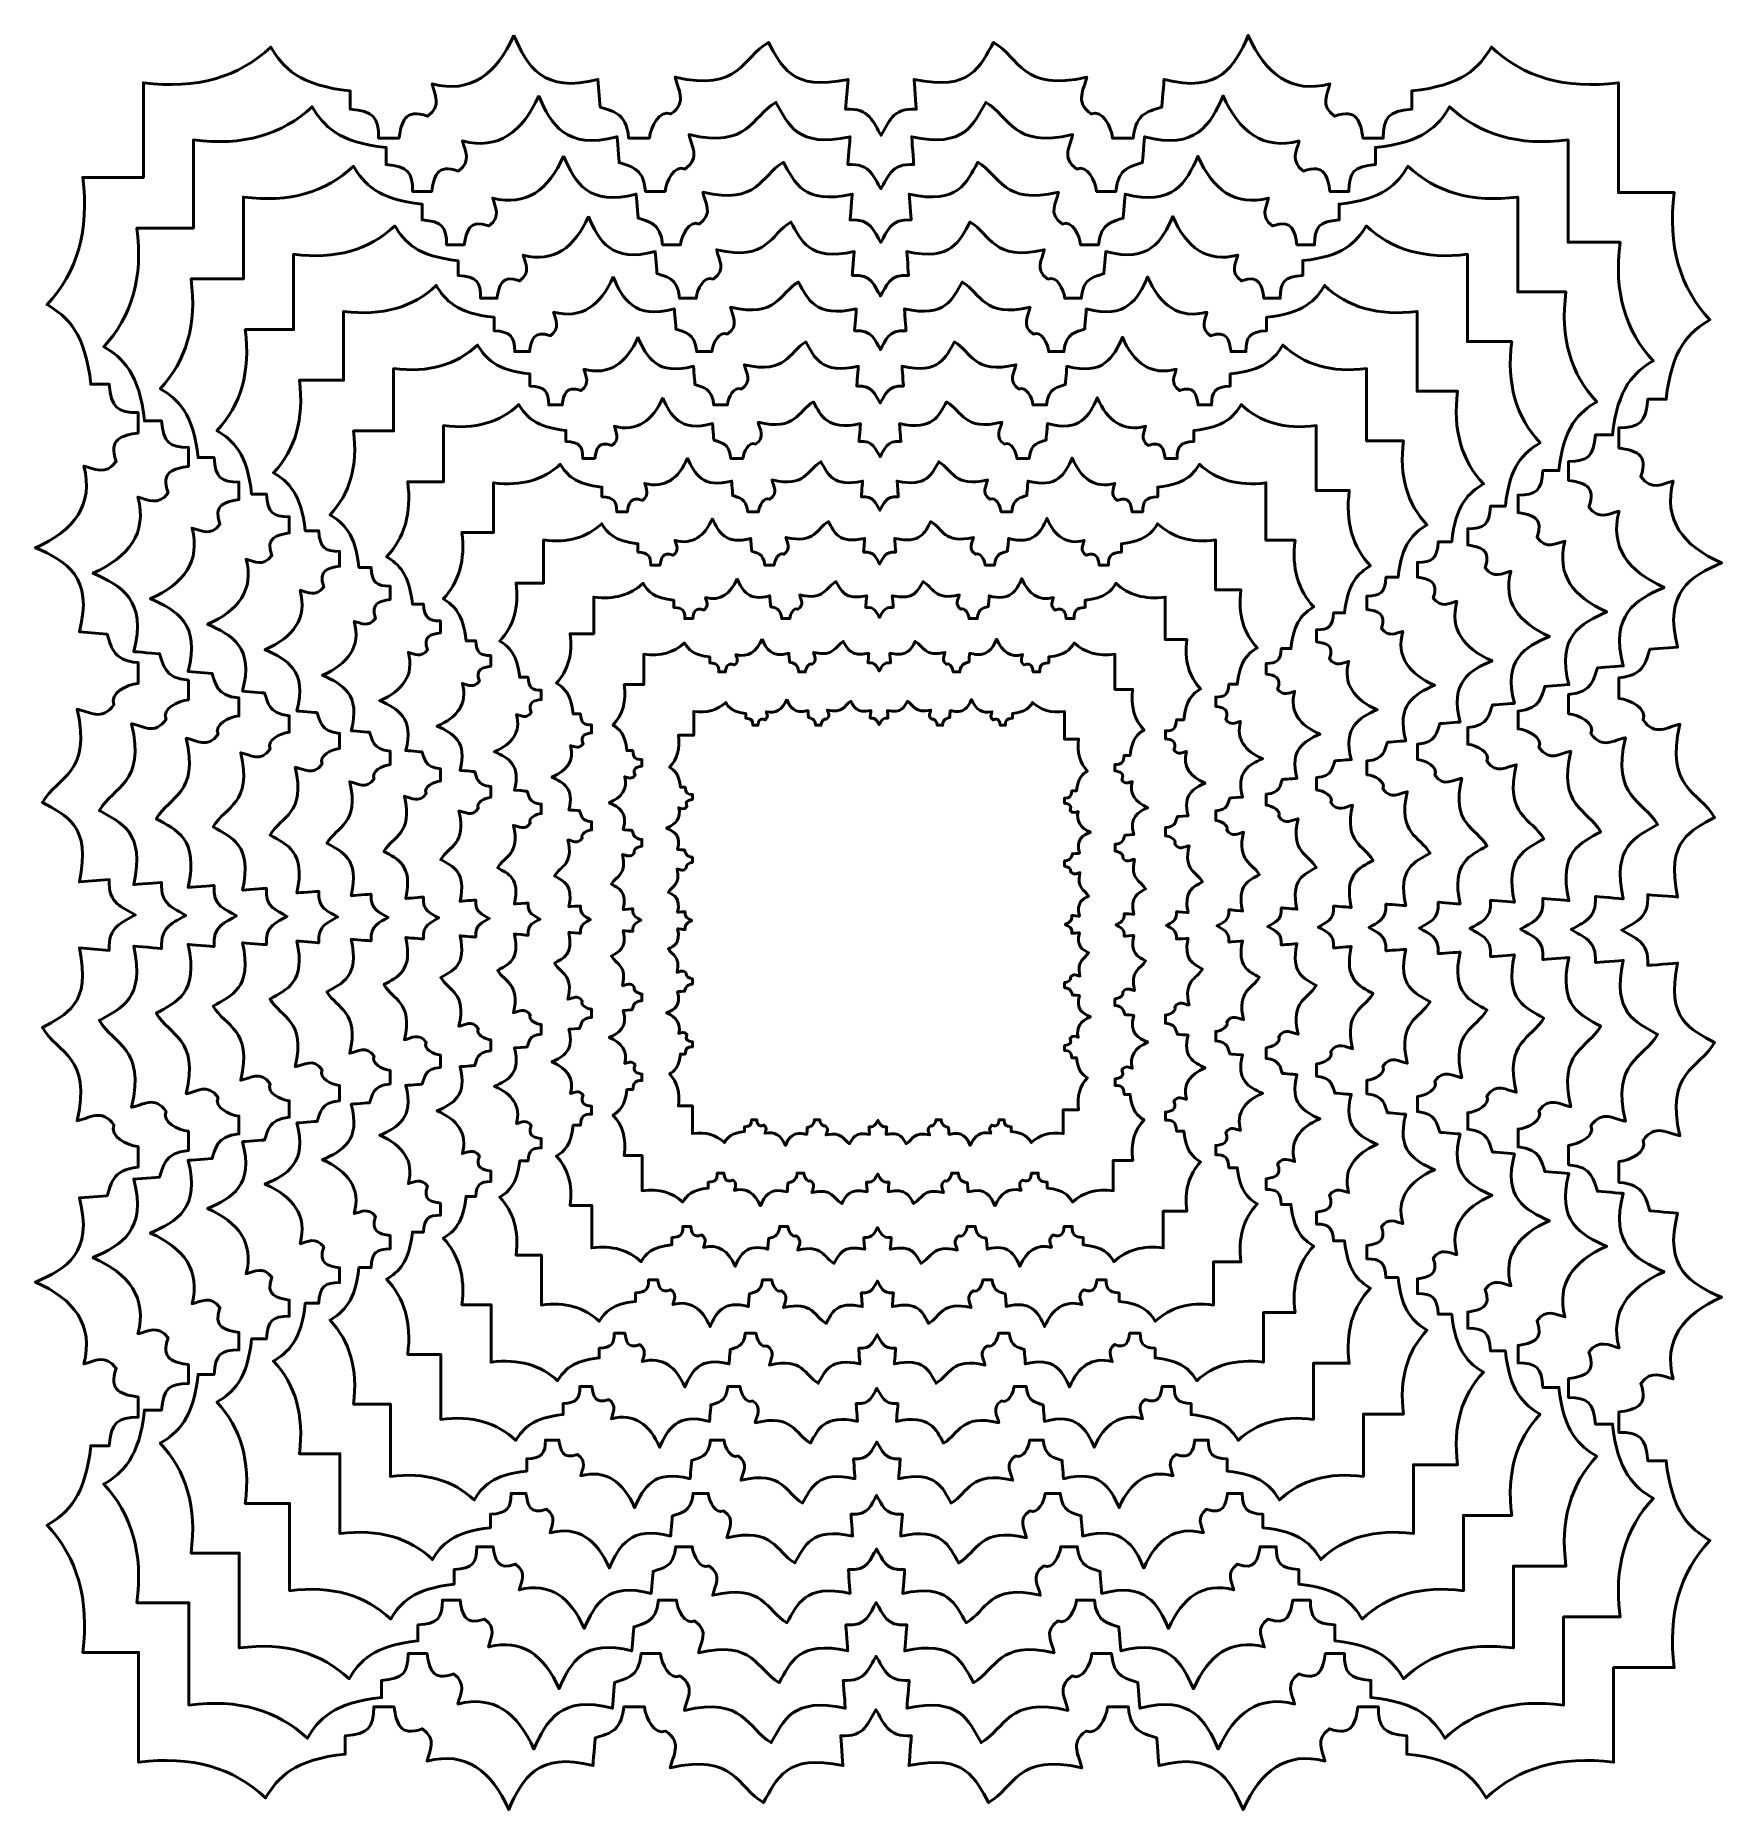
# Model space of a CAD drawing. Header units: centimetres. Extents: x -7.1 to 7.1, y -7.5 to 7.5.
import ezdxf

# ---------------------------------------------------------------- set-up
doc = ezdxf.new("R2010")
doc.units = ezdxf.units.CM
doc.header["$MEASUREMENT"] = 0
doc.layers.add('Layer 1', color=7, linetype='Continuous')

msp = doc.modelspace()

# ---------------------------------------------------------------- linework, layer by layer
at = {"layer": 'Layer 1', "color": 248}
for points, knots in [([(-3.08733, 7.50415), (-3.23439, 7.17502), (-3.45269, 7.00997), (-3.77868, 7.09559), (-3.77868, 7.09559), (-3.77868, 7.09558), (-3.77868, 7.09558), (-3.77868, 7.09557), (-3.77868, 7.09557), (-3.75719, 7.00476), (-3.69288, 6.91312), (-3.81607, 6.82231), (-3.81607, 6.82231), (-3.81607, 6.82231), (-3.81607, 6.82231), (-3.81607, 6.82231), (-3.81607, 6.82231), (-4.01138, 6.89436), (-4.03734, 6.76913), (-4.0574, 6.63808), (-4.0574, 6.63808), (-4.0574, 6.63808), (-4.0574, 6.63808), (-4.05741, 6.63808), (-4.05741, 6.63808), (-4.05875, 6.63808), (-4.23007, 6.63808), (-4.23007, 6.63808), (-4.23007, 6.63808), (-4.23007, 6.63808), (-4.23007, 6.63808), (-4.23007, 6.63808), (-4.23007, 6.63808), (-4.23007, 6.80999), (-4.27174, 6.86779), (-4.47004, 6.88077), (-4.47004, 6.88077), (-4.47004, 6.88077), (-4.47004, 6.88077), (-4.47004, 6.88077), (-4.47004, 6.88077), (-4.47004, 6.88077), (-4.47004, 7.03644), (-4.47004, 7.03644), (-4.47004, 7.03644), (-4.47004, 7.03644), (-4.47004, 7.03644), (-4.47004, 7.03644), (-4.47004, 7.03644), (-4.89831, 7.07998), (-5.04039, 7.23397), (-5.14032, 7.40557), (-5.14032, 7.40557), (-5.14032, 7.40557), (-5.14032, 7.40557), (-5.14032, 7.40557), (-5.14032, 7.40557), (-5.41113, 7.15305), (-5.76586, 7.04627), (-6.21576, 7.1051), (-6.21576, 7.1051), (-6.21576, 7.1051), (-6.21576, 7.1051), (-6.21576, 7.1051), (-6.21576, 7.1051), (-6.21576, 7.1051), (-6.21576, 6.30566), (-6.21576, 6.30566), (-6.21576, 6.30566), (-6.21576, 6.30566), (-6.21576, 6.30566), (-6.21576, 6.30566), (-6.21576, 6.30566), (-6.21576, 6.30566), (-6.72833, 6.30566), (-6.72833, 6.30566), (-6.72833, 6.30566), (-6.72833, 6.30566), (-6.72833, 6.30566), (-6.72833, 6.30566), (-6.72833, 6.30566), (-6.6695, 5.85576), (-6.77628, 5.50239), (-7.0288, 5.23158), (-7.0288, 5.23158), (-7.0288, 5.23158), (-7.0288, 5.23158), (-7.0288, 5.23158), (-7.0288, 5.23158), (-6.8572, 5.13165), (-6.70388, 4.98753), (-6.66035, 4.55926), (-6.66035, 4.55926), (-6.66035, 4.55926), (-6.66035, 4.55926), (-6.66035, 4.55926), (-6.66035, 4.55926), (-6.66035, 4.55926), (-6.504, 4.55926), (-6.504, 4.55926), (-6.504, 4.55926), (-6.504, 4.55926), (-6.504, 4.55926), (-6.504, 4.55926), (-6.504, 4.55926), (-6.49102, 4.36096), (-6.43322, 4.31929), (-6.26131, 4.31929), (-6.26131, 4.31929), (-6.26131, 4.31929), (-6.26131, 4.31929), (-6.26131, 4.31929), (-6.26131, 4.31929), (-6.26131, 4.31929), (-6.26131, 4.1473), (-6.26131, 4.1473), (-6.26131, 4.1473), (-6.26131, 4.1473), (-6.26131, 4.1473), (-6.26131, 4.1473), (-6.26131, 4.1473), (-6.39236, 4.12724), (-6.5176, 4.10264), (-6.44554, 3.90733), (-6.44554, 3.90733), (-6.44554, 3.90733), (-6.44554, 3.90733), (-6.44554, 3.90733), (-6.44554, 3.90733), (-6.53635, 3.78412), (-6.628, 3.8471), (-6.71882, 3.86858), (-6.71882, 3.86858), (-6.71882, 3.86858), (-6.71882, 3.86858), (-6.71882, 3.86858), (-6.71882, 3.86858), (-6.6332, 3.54259), (-6.79825, 3.32565), (-7.12738, 3.17858), (-7.12738, 3.17858), (-7.12738, 3.17858), (-7.12738, 3.17858), (-7.12738, 3.17858), (-7.12738, 3.17858), (-6.86875, 3.06649), (-6.63342, 2.93262), (-6.75689, 2.46887), (-6.75689, 2.46887), (-6.75689, 2.46887), (-6.75689, 2.46887), (-6.75689, 2.46887), (-6.75689, 2.46887), (-6.75689, 2.46887), (-6.52304, 2.44848), (-6.52304, 2.44848), (-6.52304, 2.44848), (-6.52304, 2.44848), (-6.52304, 2.44848), (-6.52304, 2.44848), (-6.52304, 2.44848), (-6.48646, 2.35886), (-6.48894, 2.22749), (-6.26131, 2.20851), (-6.26131, 2.20851), (-6.26131, 2.20851), (-6.26131, 2.20851), (-6.26131, 2.20851), (-6.26131, 2.20851), (-6.26131, 2.20851), (-6.26131, 2.03312), (-6.26131, 2.03312), (-6.26131, 2.03312), (-6.26131, 2.03312), (-6.26131, 2.03312), (-6.26131, 2.03312), (-6.26131, 2.03312), (-6.35862, 2.02283), (-6.50636, 1.94814), (-6.46457, 1.85433), (-6.46457, 1.85433), (-6.46457, 1.85433), (-6.46457, 1.85433), (-6.46457, 1.85433), (-6.46457, 1.85433), (-6.56836, 1.70773), (-6.67212, 1.79596), (-6.77592, 1.8149), (-6.77592, 1.8149), (-6.77592, 1.8149), (-6.77592, 1.8149), (-6.77592, 1.8149), (-6.77592, 1.8149), (-6.64832, 1.27038), (-6.93949, 1.25119), (-7.06823, 1.02837), (-7.06823, 1.02837), (-7.06823, 1.02837), (-7.06823, 1.02837), (-7.06823, 1.02837), (-7.06823, 1.02837), (-6.8733, 0.91681), (-6.65082, 0.83997), (-6.75688, 0.35741), (-6.75688, 0.35741), (-6.75688, 0.35741), (-6.75688, 0.35741), (-6.75688, 0.35741), (-6.75688, 0.35741), (-6.75688, 0.35741), (-6.504, 0.37644), (-6.504, 0.37644), (-6.504, 0.37644), (-6.504, 0.37644), (-6.504, 0.37644), (-6.504, 0.37644), (-6.504, 0.37644), (-6.52034, 0.17124), (-6.38783, 0.14299), (-6.28511, 0.07869), (-6.28511, 0.07869), (-6.28511, 0.07869), (-6.28511, 0.07869), (-6.28511, 0.07869), (-6.28511, 0.07869), (-6.38789, 0.01419), (-6.52037, -0.0156), (-6.504, -0.2211), (-6.504, -0.2211), (-6.504, -0.2211), (-6.504, -0.2211), (-6.504, -0.2211), (-6.504, -0.2211), (-6.504, -0.2211), (-6.75688, -0.20071), (-6.75688, -0.20071), (-6.75688, -0.20071), (-6.75688, -0.20071), (-6.75688, -0.20071), (-6.75688, -0.20071), (-6.75688, -0.20071), (-6.65081, -0.68327), (-6.8733, -0.76147), (-7.06823, -0.87303), (-7.06823, -0.87303), (-7.06823, -0.87303), (-7.06823, -0.87303), (-7.06823, -0.87303), (-7.06823, -0.87303), (-6.93949, -1.09585), (-6.64832, -1.11503), (-6.77592, -1.65956), (-6.77592, -1.65956), (-6.77592, -1.65956), (-6.77592, -1.65956), (-6.77592, -1.65956), (-6.77592, -1.65956), (-6.67212, -1.64062), (-6.56837, -1.55035), (-6.46457, -1.69695), (-6.46457, -1.69695), (-6.46457, -1.69695), (-6.46457, -1.69695), (-6.46457, -1.69695), (-6.46457, -1.69695), (-6.50635, -1.79076), (-6.35862, -1.86749), (-6.26131, -1.87778), (-6.26131, -1.87778), (-6.26131, -1.87778), (-6.26131, -1.87778), (-6.26131, -1.87778), (-6.26131, -1.87778), (-6.26131, -1.87778), (-6.26131, -2.05317), (-6.26131, -2.05317), (-6.26131, -2.05317), (-6.26131, -2.05317), (-6.26131, -2.05317), (-6.26131, -2.05317), (-6.26131, -2.05317), (-6.48893, -2.07215), (-6.48645, -2.20351), (-6.52304, -2.29314), (-6.52304, -2.29314), (-6.52304, -2.29314), (-6.52304, -2.29314), (-6.52304, -2.29314), (-6.52304, -2.29314), (-6.52304, -2.29314), (-6.75689, -2.31149), (-6.75689, -2.31149), (-6.75689, -2.31149), (-6.75689, -2.31149), (-6.75689, -2.31149), (-6.75689, -2.31149), (-6.75689, -2.31149), (-6.63342, -2.77524), (-6.86875, -2.90979), (-7.12738, -3.02188), (-7.12738, -3.02188), (-7.12738, -3.02188), (-7.12738, -3.02188), (-7.12738, -3.02188), (-7.12738, -3.02188), (-6.79825, -3.16894), (-6.6332, -3.38656), (-6.71882, -3.71255), (-6.71882, -3.71255), (-6.71882, -3.71255), (-6.71882, -3.71255), (-6.71882, -3.71255), (-6.71882, -3.71255), (-6.628, -3.69106), (-6.53636, -3.62741), (-6.44554, -3.75062), (-6.44554, -3.75062), (-6.44554, -3.75062), (-6.44554, -3.75062), (-6.44554, -3.75062), (-6.44554, -3.75062), (-6.51759, -3.94592), (-6.39237, -3.97189), (-6.26131, -3.99195), (-6.26131, -3.99195), (-6.26131, -3.99195), (-6.26131, -3.99195), (-6.26131, -3.99195), (-6.26131, -3.99195), (-6.26131, -3.99195), (-6.26131, -4.16394), (-6.26131, -4.16394), (-6.26131, -4.16394), (-6.26131, -4.16394), (-6.26131, -4.16394), (-6.26131, -4.16394), (-6.26131, -4.16394), (-6.43322, -4.16394), (-6.49102, -4.20561), (-6.504, -4.40391), (-6.504, -4.40391), (-6.504, -4.40391), (-6.504, -4.40391), (-6.504, -4.40391), (-6.504, -4.40391), (-6.504, -4.40391), (-6.66035, -4.40391), (-6.66035, -4.40391), (-6.66035, -4.40391), (-6.66035, -4.40391), (-6.66035, -4.40391), (-6.66035, -4.40391), (-6.66035, -4.40391), (-6.70388, -4.83218), (-6.8572, -4.97493), (-7.0288, -5.07487), (-7.0288, -5.07487), (-7.0288, -5.07487), (-7.0288, -5.07487), (-7.0288, -5.07487), (-7.0288, -5.07487), (-6.77628, -5.34568), (-6.6695, -5.69973), (-6.72833, -6.14963), (-6.72833, -6.14963), (-6.72833, -6.14963), (-6.72833, -6.14963), (-6.72833, -6.14963), (-6.72833, -6.14963), (-6.72833, -6.14963), (-6.25723, -6.14963), (-6.25723, -6.14963), (-6.25723, -6.14963), (-6.25723, -6.14963), (-6.25723, -6.14963), (-6.25723, -6.14963), (-6.25723, -6.14963), (-6.25723, -6.14963), (-6.25723, -7.07687), (-6.25723, -7.07687), (-6.25723, -7.07687), (-6.25723, -7.07687), (-6.25723, -7.07687), (-6.25723, -7.07687), (-6.25723, -7.07687), (-5.80733, -7.01804), (-5.45464, -7.12482), (-5.18383, -7.37734), (-5.18383, -7.37734), (-5.18383, -7.37734), (-5.18383, -7.37734), (-5.18383, -7.37734), (-5.18383, -7.37734), (-5.08389, -7.20574), (-4.93979, -7.05174), (-4.51151, -7.00821), (-4.51151, -7.00821), (-4.51151, -7.00821), (-4.51151, -7.00821), (-4.51151, -7.00821), (-4.51151, -7.00821), (-4.51151, -7.00821), (-4.51151, -6.85254), (-4.51151, -6.85254), (-4.51151, -6.85254), (-4.51151, -6.85254), (-4.51151, -6.85254), (-4.51151, -6.85254), (-4.51151, -6.85254), (-4.31321, -6.83956), (-4.27154, -6.78176), (-4.27154, -6.60985), (-4.27154, -6.60985), (-4.27154, -6.60985), (-4.27154, -6.60985), (-4.27154, -6.60985), (-4.27154, -6.60985), (-4.27154, -6.60985), (-4.09887, -6.60985), (-4.09887, -6.60985), (-4.09887, -6.60985), (-4.09887, -6.60985), (-4.09887, -6.60985), (-4.09887, -6.60985), (-4.09887, -6.60985), (-4.0788, -6.7409), (-4.05489, -6.86613), (-3.85958, -6.79408), (-3.85958, -6.79408), (-3.85958, -6.79408), (-3.85958, -6.79408), (-3.85958, -6.79408), (-3.85958, -6.79408), (-3.73637, -6.8849), (-3.79866, -6.97654), (-3.82015, -7.06736), (-3.82015, -7.06736), (-3.82015, -7.06736), (-3.82015, -7.06736), (-3.82015, -7.06736), (-3.82015, -7.06736), (-3.49415, -6.98174), (-3.2779, -7.14679), (-3.13083, -7.47592), (-3.13083, -7.47592), (-3.13083, -7.47592), (-3.13083, -7.47592), (-3.13083, -7.47592), (-3.13083, -7.47592), (-3.01874, -7.21729), (-2.8842, -6.98198), (-2.42049, -7.10542), (-2.42049, -7.10542), (-2.42047, -7.10542), (-2.42047, -7.10543), (-2.42044, -7.10543), (-2.42044, -7.10543), (-2.42044, -7.10543), (-2.40036, -6.87522), (-2.40005, -6.87162), (-2.40005, -6.87162), (-2.40005, -6.8716), (-2.40005, -6.87157), (-2.40005, -6.87157), (-2.40005, -6.87157), (-2.31043, -6.83499), (-2.17906, -6.83747), (-2.16008, -6.60985), (-2.16008, -6.60985), (-2.16008, -6.60985), (-2.16008, -6.60985), (-2.16008, -6.60985), (-2.16008, -6.60985), (-2.16008, -6.60985), (-1.98742, -6.60985), (-1.98473, -6.60985), (-1.98473, -6.60985), (-1.98471, -6.60985), (-1.98468, -6.60985), (-1.98468, -6.60985), (-1.98468, -6.60985), (-1.9744, -6.70715), (-1.89972, -6.85486), (-1.80593, -6.81312), (-1.80593, -6.81312), (-1.80592, -6.81311), (-1.80591, -6.81311), (-1.80588, -6.8131), (-1.80588, -6.8131), (-1.6593, -6.91688), (-1.74817, -7.02063), (-1.76713, -7.12441), (-1.76713, -7.12441), (-1.76713, -7.12442), (-1.76713, -7.12443), (-1.76713, -7.12446), (-1.76713, -7.12446), (-1.22264, -6.99687), (-1.20275, -7.288), (-0.97997, -7.41675), (-0.97997, -7.41675), (-0.97995, -7.41676), (-0.97995, -7.41677), (-0.97992, -7.41677), (-0.97992, -7.41677), (-0.86836, -7.22185), (-0.7922, -6.99937), (-0.30968, -7.10541), (-0.30968, -7.10541), (-0.30967, -7.10541), (-0.30966, -7.10542), (-0.30963, -7.10542), (-0.30963, -7.10542), (-0.30963, -7.10542), (-0.3277, -6.85647), (-0.32798, -6.85258), (-0.32798, -6.85258), (-0.32798, -6.85256), (-0.32798, -6.85253), (-0.32798, -6.85253), (-0.32798, -6.85253), (-0.12281, -6.86888), (-0.09454, -6.73639), (-0.03026, -6.63367), (-0.03026, -6.63367), (-0.03025, -6.63366), (-0.03024, -6.63365), (-0.03024, -6.63362), (-0.03024, -6.63362), (0.03426, -6.7364), (0.06337, -6.86887), (0.26883, -6.85252), (0.26883, -6.85252), (0.26884, -6.85252), (0.26885, -6.85252), (0.26888, -6.85252), (0.26888, -6.85252), (0.26888, -6.85252), (0.24881, -7.10147), (0.24849, -7.10536), (0.24849, -7.10536), (0.24849, -7.10538), (0.24849, -7.10541), (0.24849, -7.10541), (0.24849, -7.10541), (0.73102, -6.99935), (0.80924, -7.2218), (0.92079, -7.41672), (0.92079, -7.41672), (0.9208, -7.41673), (0.9208, -7.41674), (0.92081, -7.41677), (0.92081, -7.41677), (1.14362, -7.28803), (1.16349, -6.99687), (1.70797, -7.12445), (1.70797, -7.12445), (1.70799, -7.12445), (1.70802, -7.12446), (1.70802, -7.12446), (1.70802, -7.12446), (1.68908, -7.02067), (1.59883, -6.91692), (1.74538, -6.81313), (1.74538, -6.81313), (1.74539, -6.81312), (1.7454, -6.81312), (1.7454, -6.81311), (1.7454, -6.81311), (1.83919, -6.85489), (1.91524, -6.7072), (1.92554, -6.60989), (1.92554, -6.60989), (1.92554, -6.60988), (1.92554, -6.60987), (1.92554, -6.60984), (1.92554, -6.60984), (1.92554, -6.60984), (2.0982, -6.60984), (2.1009, -6.60984), (2.1009, -6.60984), (2.10092, -6.60984), (2.10092, -6.60984), (2.10092, -6.60984), (2.10092, -6.60984), (2.1199, -6.83743), (2.25123, -6.83499), (2.34086, -6.87155), (2.34086, -6.87155), (2.34087, -6.87155), (2.34088, -6.87156), (2.34091, -6.87156), (2.34091, -6.87156), (2.34091, -6.87156), (2.35965, -7.10177), (2.35994, -7.10537), (2.35994, -7.10537), (2.35994, -7.10539), (2.35995, -7.10542), (2.35995, -7.10542), (2.35995, -7.10542), (2.82367, -6.98196), (2.95755, -7.21725), (3.06964, -7.47586), (3.06964, -7.47586), (3.06965, -7.47588), (3.06965, -7.47588), (3.06966, -7.47591), (3.06966, -7.47591), (3.21672, -7.14679), (3.43501, -6.98174), (3.76099, -7.06734), (3.76099, -7.06734), (3.761, -7.06734), (3.76101, -7.06735), (3.76101, -7.06735), (3.76101, -7.06735), (3.73953, -6.97654), (3.67521, -6.88491), (3.79835, -6.7941), (3.79835, -6.7941), (3.79837, -6.79409), (3.79837, -6.79408), (3.7984, -6.79405), (3.7984, -6.79405), (3.99368, -6.8661), (4.01966, -6.74091), (4.03972, -6.60987), (4.03972, -6.60987), (4.03972, -6.60985), (4.03972, -6.60985), (4.03973, -6.60982), (4.03973, -6.60982), (4.03973, -6.60982), (4.20971, -6.60982), (4.21237, -6.60982), (4.21237, -6.60982), (4.21239, -6.60982), (4.21239, -6.60982), (4.21239, -6.60982), (4.21239, -6.60982), (4.21239, -6.78172), (4.25405, -6.83952), (4.45232, -6.85251), (4.45232, -6.85251), (4.45233, -6.85251), (4.45234, -6.85251), (4.45237, -6.85251), (4.45237, -6.85251), (4.45237, -6.85251), (4.45237, -7.00576), (4.45237, -7.00816), (4.45237, -7.00816), (4.45237, -7.00818), (4.45237, -7.00818), (4.45237, -7.00818), (4.45237, -7.00818), (4.88061, -7.05171), (5.0227, -7.20569), (5.12263, -7.37728), (5.12263, -7.37728), (5.12263, -7.37729), (5.12264, -7.3773), (5.12265, -7.3773), (5.12265, -7.3773), (5.39345, -7.12479), (5.74817, -7.01801), (6.19805, -7.07682), (6.19805, -7.07682), (6.19806, -7.07682), (6.19807, -7.07682), (6.1981, -7.07683), (6.1981, -7.07683), (6.1981, -7.07683), (6.1981, -6.28362), (6.1981, -6.27742), (6.1981, -6.27742), (6.1981, -6.2774), (6.1981, -6.27737), (6.1981, -6.27737), (6.1981, -6.27737), (6.1981, -6.27737), (6.70468, -6.27737), (6.71061, -6.27737), (6.71061, -6.27737), (6.71066, -6.27737), (6.71066, -6.27737), (6.71066, -6.27737), (6.71066, -6.27737), (6.65184, -5.8275), (6.7586, -5.47414), (7.01109, -5.20334), (7.01109, -5.20334), (7.01111, -5.20332), (7.01114, -5.20329), (7.01114, -5.20329), (7.01114, -5.20329), (6.83954, -5.10336), (6.68623, -4.95925), (6.64269, -4.53101), (6.64269, -4.53101), (6.64269, -4.531), (6.64269, -4.53099), (6.64269, -4.53096), (6.64269, -4.53096), (6.64269, -4.53096), (6.48998, -4.53096), (6.4864, -4.53096), (6.4864, -4.53096), (6.48635, -4.53096), (6.48635, -4.53096), (6.48635, -4.53096), (6.48635, -4.53096), (6.47337, -4.33269), (6.41558, -4.291), (6.24372, -4.29099), (6.24372, -4.29099), (6.2437, -4.29099), (6.24367, -4.29099), (6.24367, -4.29099), (6.24367, -4.29099), (6.24367, -4.29099), (6.24367, -4.12301), (6.24367, -4.11907), (6.24367, -4.11907), (6.24367, -4.11902), (6.24367, -4.11902), (6.24367, -4.11902), (6.24367, -4.11902), (6.3747, -4.09896), (6.49992, -4.07436), (6.42792, -3.87912), (6.42792, -3.87912), (6.42791, -3.8791), (6.4279, -3.87907), (6.4279, -3.87907), (6.4279, -3.87907), (6.5187, -3.75589), (6.61031, -3.8188), (6.70111, -3.84031), (6.70111, -3.84031), (6.70113, -3.84032), (6.70116, -3.84032), (6.70116, -3.84033), (6.70116, -3.84033), (6.61554, -3.51436), (6.78056, -3.29743), (7.10966, -3.15036), (7.10966, -3.15036), (7.10968, -3.15035), (7.10971, -3.15034), (7.10971, -3.15034), (7.10971, -3.15034), (6.85109, -3.03825), (6.61577, -2.90439), (6.73921, -2.44067), (6.73921, -2.44067), (6.73921, -2.44066), (6.73922, -2.44065), (6.73922, -2.44062), (6.73922, -2.44062), (6.73922, -2.44062), (6.50901, -2.42054), (6.50541, -2.42023), (6.50541, -2.42023), (6.50539, -2.42023), (6.50536, -2.42023), (6.50536, -2.42023), (6.50536, -2.42023), (6.46879, -2.33061), (6.47126, -2.19926), (6.24368, -2.18026), (6.24368, -2.18026), (6.24367, -2.18026), (6.24366, -2.18026), (6.24363, -2.18026), (6.24363, -2.18026), (6.24363, -2.18026), (6.24363, -2.0076), (6.24363, -2.0049), (6.24363, -2.0049), (6.24363, -2.00488), (6.24363, -2.00488), (6.24363, -2.00488), (6.24363, -2.00488), (6.34093, -1.9946), (6.48864, -1.91992), (6.4469, -1.82613), (6.4469, -1.82613), (6.4469, -1.82612), (6.44689, -1.82611), (6.44689, -1.82608), (6.44689, -1.82608), (6.55067, -1.6795), (6.65442, -1.76769), (6.7582, -1.78664), (6.7582, -1.78664), (6.75821, -1.78664), (6.75822, -1.78664), (6.75825, -1.78665), (6.75825, -1.78665), (6.63066, -1.24216), (6.92178, -1.22295), (7.05053, -1.00016), (7.05053, -1.00016), (7.05054, -1.00015), (7.05055, -1.00014), (7.05055, -1.00011), (7.05055, -1.00011), (6.85563, -0.88855), (6.63315, -0.81171), (6.7392, -0.32919), (6.7392, -0.32919), (6.7392, -0.32918), (6.73921, -0.32917), (6.73921, -0.32914), (6.73921, -0.32914), (6.73921, -0.32914), (6.49026, -0.34788), (6.48637, -0.34817), (6.48637, -0.34817), (6.48635, -0.34817), (6.48632, -0.34817), (6.48632, -0.34817), (6.48632, -0.34817), (6.50266, -0.143), (6.37018, -0.11473), (6.26746, -0.05044), (6.26746, -0.05044), (6.26745, -0.05043), (6.26744, -0.05042), (6.26741, -0.05042), (6.26741, -0.05042), (6.37019, 0.01408), (6.50266, 0.04387), (6.48631, 0.24933), (6.48631, 0.24933), (6.48631, 0.24934), (6.48631, 0.24935), (6.48631, 0.24938), (6.48631, 0.24938), (6.48631, 0.24938), (6.73526, 0.2293), (6.73915, 0.22899), (6.73915, 0.22899), (6.7392, 0.22899), (6.7392, 0.22899), (6.7392, 0.22899), (6.7392, 0.22899), (6.63314, 0.71152), (6.85559, 0.78974), (7.05051, 0.90129), (7.05051, 0.90129), (7.05052, 0.9013), (7.05053, 0.9013), (7.05056, 0.90131), (7.05056, 0.90131), (6.92182, 1.12412), (6.63066, 1.14331), (6.75824, 1.68779), (6.75824, 1.68779), (6.75824, 1.68781), (6.75825, 1.68784), (6.75825, 1.68784), (6.75825, 1.68784), (6.65447, 1.6689), (6.55072, 1.57866), (6.44694, 1.72518), (6.44694, 1.72518), (6.44693, 1.7252), (6.44692, 1.72523), (6.44689, 1.72523), (6.44689, 1.72523), (6.48867, 1.81902), (6.34098, 1.89575), (6.24367, 1.90605), (6.24367, 1.90605), (6.24366, 1.90605), (6.24365, 1.90605), (6.24362, 1.90605), (6.24362, 1.90605), (6.24362, 1.90605), (6.24362, 2.07871), (6.24362, 2.08141), (6.24362, 2.08141), (6.24362, 2.08143), (6.24362, 2.08143), (6.24362, 2.08143), (6.24362, 2.08143), (6.47121, 2.10041), (6.46876, 2.23174), (6.50533, 2.32137), (6.50533, 2.32137), (6.50533, 2.32138), (6.50534, 2.32139), (6.50534, 2.32142), (6.50534, 2.32142), (6.50534, 2.32142), (6.73555, 2.33949), (6.73915, 2.33977), (6.73915, 2.33977), (6.73917, 2.33977), (6.7392, 2.33977), (6.7392, 2.33977), (6.7392, 2.33977), (6.61574, 2.80349), (6.85103, 2.93805), (7.10964, 3.05014), (7.10964, 3.05014), (7.10966, 3.05015), (7.10966, 3.05015), (7.10969, 3.05016), (7.10969, 3.05016), (6.78057, 3.19722), (6.61552, 3.41483), (6.70112, 3.7408), (6.70112, 3.7408), (6.70112, 3.74081), (6.70113, 3.74082), (6.70113, 3.74082), (6.70113, 3.74082), (6.61031, 3.71933), (6.51867, 3.65568), (6.42785, 3.77889), (6.42785, 3.77889), (6.42785, 3.77889), (6.42785, 3.77889), (6.42785, 3.77889), (6.42785, 3.77889), (6.4999, 3.97418), (6.37469, 4.00015), (6.24365, 4.02021), (6.24365, 4.02021), (6.24364, 4.02021), (6.24364, 4.02021), (6.24363, 4.02021), (6.24363, 4.02021), (6.24363, 4.02021), (6.24363, 4.18952), (6.24363, 4.19217), (6.24363, 4.19217), (6.24363, 4.19219), (6.24363, 4.19219), (6.24363, 4.19219), (6.24363, 4.19219), (6.41553, 4.19219), (6.47333, 4.23385), (6.48632, 4.43212), (6.48632, 4.43212), (6.48632, 4.43213), (6.48632, 4.43214), (6.48632, 4.43217), (6.48632, 4.43217), (6.48632, 4.43217), (6.64024, 4.43217), (6.64264, 4.43217), (6.64264, 4.43217), (6.64266, 4.43217), (6.64266, 4.43217), (6.64266, 4.43217), (6.64266, 4.43217), (6.68619, 4.86042), (6.83949, 5.00318), (7.01108, 5.10311), (7.01108, 5.10311), (7.01109, 5.10311), (7.0111, 5.10312), (7.0111, 5.10313), (7.0111, 5.10313), (6.75859, 5.37393), (6.65181, 5.72797), (6.71062, 6.17785), (6.71062, 6.17785), (6.71062, 6.17786), (6.71062, 6.17787), (6.71063, 6.1779), (6.71063, 6.1779), (6.71063, 6.1779), (6.24503, 6.1779), (6.23958, 6.1779), (6.23958, 6.1779), (6.23956, 6.1779), (6.23953, 6.1779), (6.23953, 6.1779), (6.23953, 6.1779), (6.23953, 6.1779), (6.23953, 7.09791), (6.23953, 7.1051), (6.23953, 7.1051), (6.23953, 7.10513), (6.23953, 7.10515), (6.23953, 7.10515), (6.23953, 7.10515), (5.78965, 7.04632), (5.43696, 7.15309), (5.16615, 7.40559), (5.16615, 7.40559), (5.16614, 7.4056), (5.16613, 7.40561), (5.16613, 7.40561), (5.16613, 7.40561), (5.0662, 7.23401), (4.92209, 7.08002), (4.49385, 7.03649), (4.49385, 7.03649), (4.49384, 7.03649), (4.49383, 7.03649), (4.4938, 7.03649), (4.4938, 7.03649), (4.4938, 7.03649), (4.4938, 6.88324), (4.4938, 6.88084), (4.4938, 6.88084), (4.4938, 6.88082), (4.4938, 6.88081), (4.4938, 6.88081), (4.4938, 6.88081), (4.29551, 6.86783), (4.25384, 6.81004), (4.25383, 6.63815), (4.25383, 6.63815), (4.25383, 6.63814), (4.25383, 6.63813), (4.25383, 6.63812), (4.25383, 6.63812), (4.25383, 6.63812), (4.08385, 6.63812), (4.08119, 6.63812), (4.08119, 6.63812), (4.08117, 6.63812), (4.08117, 6.63812), (4.08117, 6.63812), (4.08117, 6.63812), (4.06111, 6.76916), (4.03719, 6.89439), (3.84191, 6.82236), (3.84191, 6.82236), (3.8419, 6.82236), (3.84189, 6.82235), (3.84189, 6.82235), (3.84189, 6.82235), (3.7187, 6.91316), (3.78096, 7.00479), (3.80246, 7.09559), (3.80246, 7.09559), (3.80246, 7.0956), (3.80247, 7.09561), (3.80247, 7.09562), (3.80247, 7.09562), (3.47648, 7.01), (3.26023, 7.17504), (3.11317, 7.50415), (3.11317, 7.50415), (3.11317, 7.50416), (3.11316, 7.50417), (3.11316, 7.50418), (3.11316, 7.50418), (3.00108, 7.24555), (2.86653, 7.01024), (2.40281, 7.13368), (2.40281, 7.13368), (2.4028, 7.13368), (2.40279, 7.13369), (2.40276, 7.13369), (2.40276, 7.13369), (2.40276, 7.13369), (2.38268, 6.90348), (2.38237, 6.89988), (2.38237, 6.89988), (2.38237, 6.89985), (2.38237, 6.89983), (2.38237, 6.89983), (2.38237, 6.89983), (2.29275, 6.86326), (2.1614, 6.86573), (2.1424, 6.63815), (2.1424, 6.63815), (2.1424, 6.63814), (2.1424, 6.63812), (2.1424, 6.6381), (2.1424, 6.6381), (2.1424, 6.6381), (1.96974, 6.6381), (1.96704, 6.6381), (1.96704, 6.6381), (1.96702, 6.6381), (1.96702, 6.6381), (1.96702, 6.6381), (1.96702, 6.6381), (1.95673, 6.7354), (1.88205, 6.88311), (1.78827, 6.84138), (1.78827, 6.84138), (1.78826, 6.84138), (1.78825, 6.84137), (1.78822, 6.84136), (1.78822, 6.84136), (1.64164, 6.94514), (1.73051, 7.04889), (1.74946, 7.15267), (1.74946, 7.15267), (1.74946, 7.15268), (1.74947, 7.15269), (1.74947, 7.1527), (1.74947, 7.1527), (1.20498, 7.02511), (1.18509, 7.31624), (0.9623, 7.44499), (0.9623, 7.44499), (0.96229, 7.445), (0.96228, 7.44501), (0.96225, 7.44501), (0.96225, 7.44501), (0.85069, 7.25009), (0.77453, 7.02761), (0.29201, 7.13365), (0.29201, 7.13365), (0.292, 7.13365), (0.29199, 7.13366), (0.29196, 7.13366), (0.29196, 7.13366), (0.29196, 7.13366), (0.31003, 6.88471), (0.31031, 6.88082), (0.31031, 6.88082), (0.31031, 6.88079), (0.31031, 6.88077), (0.31031, 6.88077), (0.31031, 6.88077), (0.10511, 6.89712), (0.07686, 6.7646), (0.01256, 6.66188), (0.01256, 6.66188), (0.01256, 6.66188), (0.01256, 6.66188), (0.01256, 6.66188), (0.01256, 6.66188), (-0.05194, 6.76466), (-0.08105, 6.89714), (-0.28655, 6.88077), (-0.28655, 6.88077), (-0.28655, 6.88077), (-0.28655, 6.88077), (-0.28655, 6.88077), (-0.28655, 6.88077), (-0.28655, 6.88077), (-0.26616, 7.13365), (-0.26616, 7.13365), (-0.26616, 7.13365), (-0.26616, 7.13365), (-0.26616, 7.13365), (-0.26616, 7.13365), (-0.26616, 7.13365), (-0.74872, 7.02758), (-0.82692, 7.25007), (-0.93848, 7.445), (-0.93848, 7.445), (-0.93848, 7.445), (-0.93848, 7.445), (-0.93848, 7.445), (-0.93848, 7.445), (-1.1613, 7.31626), (-1.18116, 7.02509), (-1.72568, 7.15268), (-1.72568, 7.15268), (-1.72568, 7.15268), (-1.72568, 7.15268), (-1.72568, 7.15268), (-1.72568, 7.15268), (-1.70674, 7.04889), (-1.61648, 6.94513), (-1.76307, 6.84133), (-1.76307, 6.84133), (-1.76307, 6.84133), (-1.76307, 6.84133), (-1.76307, 6.84133), (-1.76307, 6.84133), (-1.85688, 6.88312), (-1.93293, 6.73538), (-1.94322, 6.63807), (-1.94322, 6.63807), (-1.94322, 6.63807), (-1.94322, 6.63807), (-1.94322, 6.63807), (-1.94322, 6.63807), (-1.94322, 6.63807), (-2.11861, 6.63807), (-2.11861, 6.63807), (-2.11861, 6.63807), (-2.11861, 6.63807), (-2.11861, 6.63807), (-2.11861, 6.63807), (-2.11861, 6.63807), (-2.13759, 6.86569), (-2.26896, 6.86322), (-2.35858, 6.89979), (-2.35858, 6.89979), (-2.35858, 6.89979), (-2.35858, 6.89979), (-2.35858, 6.89979), (-2.35858, 6.89979), (-2.35858, 6.89979), (-2.37761, 7.13364), (-2.37761, 7.13364), (-2.37761, 7.13364), (-2.37761, 7.13364), (-2.37761, 7.13364), (-2.37761, 7.13364), (-2.37761, 7.13364), (-2.84136, 7.01017), (-2.97523, 7.2455), (-3.08732, 7.50413), (-3.08732, 7.50413), (-3.08732, 7.50413), (-3.08732, 7.50413), (-3.08732, 7.50413), (-3.08732, 7.50413), (-3.08732, 7.50413), (-3.08733, 7.50415), (-3.08733, 7.50415)], [0, 0, 0, 0, 0.00326797, 0.00326797, 0.00326797, 0.00326797, 0.00653595, 0.00653595, 0.00653595, 0.00653595, 0.00980392, 0.00980392, 0.00980392, 0.00980392, 0.0130719, 0.0130719, 0.0130719, 0.0130719, 0.01633987, 0.01633987, 0.01633987, 0.01633987, 0.01960784, 0.01960784, 0.01960784, 0.01960784, 0.02287582, 0.02287582, 0.02287582, 0.02287582, 0.02614379, 0.02614379, 0.02614379, 0.02614379, 0.02941176, 0.02941176, 0.02941176, 0.02941176, 0.03267974, 0.03267974, 0.03267974, 0.03267974, 0.03594771, 0.03594771, 0.03594771, 0.03594771, 0.03921569, 0.03921569, 0.03921569, 0.03921569, 0.04248366, 0.04248366, 0.04248366, 0.04248366, 0.04575163, 0.04575163, 0.04575163, 0.04575163, 0.04901961, 0.04901961, 0.04901961, 0.04901961, 0.05228758, 0.05228758, 0.05228758, 0.05228758, 0.05555556, 0.05555556, 0.05555556, 0.05555556, 0.05882353, 0.05882353, 0.05882353, 0.05882353, 0.0620915, 0.0620915, 0.0620915, 0.0620915, 0.06535948, 0.06535948, 0.06535948, 0.06535948, 0.06862745, 0.06862745, 0.06862745, 0.06862745, 0.07189542, 0.07189542, 0.07189542, 0.07189542, 0.0751634, 0.0751634, 0.0751634, 0.0751634, 0.07843137, 0.07843137, 0.07843137, 0.07843137, 0.08169935, 0.08169935, 0.08169935, 0.08169935, 0.08496732, 0.08496732, 0.08496732, 0.08496732, 0.08823529, 0.08823529, 0.08823529, 0.08823529, 0.09150327, 0.09150327, 0.09150327, 0.09150327, 0.09477124, 0.09477124, 0.09477124, 0.09477124, 0.09803922, 0.09803922, 0.09803922, 0.09803922, 0.10130719, 0.10130719, 0.10130719, 0.10130719, 0.10457516, 0.10457516, 0.10457516, 0.10457516, 0.10784314, 0.10784314, 0.10784314, 0.10784314, 0.11111111, 0.11111111, 0.11111111, 0.11111111, 0.11437908, 0.11437908, 0.11437908, 0.11437908, 0.11764706, 0.11764706, 0.11764706, 0.11764706, 0.12091503, 0.12091503, 0.12091503, 0.12091503, 0.12418301, 0.12418301, 0.12418301, 0.12418301, 0.12745098, 0.12745098, 0.12745098, 0.12745098, 0.13071895, 0.13071895, 0.13071895, 0.13071895, 0.13398693, 0.13398693, 0.13398693, 0.13398693, 0.1372549, 0.1372549, 0.1372549, 0.1372549, 0.14052288, 0.14052288, 0.14052288, 0.14052288, 0.14379085, 0.14379085, 0.14379085, 0.14379085, 0.14705882, 0.14705882, 0.14705882, 0.14705882, 0.1503268, 0.1503268, 0.1503268, 0.1503268, 0.15359477, 0.15359477, 0.15359477, 0.15359477, 0.15686275, 0.15686275, 0.15686275, 0.15686275, 0.16013072, 0.16013072, 0.16013072, 0.16013072, 0.16339869, 0.16339869, 0.16339869, 0.16339869, 0.16666667, 0.16666667, 0.16666667, 0.16666667, 0.16993464, 0.16993464, 0.16993464, 0.16993464, 0.17320261, 0.17320261, 0.17320261, 0.17320261, 0.17647059, 0.17647059, 0.17647059, 0.17647059, 0.17973856, 0.17973856, 0.17973856, 0.17973856, 0.18300654, 0.18300654, 0.18300654, 0.18300654, 0.18627451, 0.18627451, 0.18627451, 0.18627451, 0.18954248, 0.18954248, 0.18954248, 0.18954248, 0.19281046, 0.19281046, 0.19281046, 0.19281046, 0.19607843, 0.19607843, 0.19607843, 0.19607843, 0.19934641, 0.19934641, 0.19934641, 0.19934641, 0.20261438, 0.20261438, 0.20261438, 0.20261438, 0.20588235, 0.20588235, 0.20588235, 0.20588235, 0.20915033, 0.20915033, 0.20915033, 0.20915033, 0.2124183, 0.2124183, 0.2124183, 0.2124183, 0.21568627, 0.21568627, 0.21568627, 0.21568627, 0.21895425, 0.21895425, 0.21895425, 0.21895425, 0.22222222, 0.22222222, 0.22222222, 0.22222222, 0.2254902, 0.2254902, 0.2254902, 0.2254902, 0.22875817, 0.22875817, 0.22875817, 0.22875817, 0.23202614, 0.23202614, 0.23202614, 0.23202614, 0.23529412, 0.23529412, 0.23529412, 0.23529412, 0.23856209, 0.23856209, 0.23856209, 0.23856209, 0.24183007, 0.24183007, 0.24183007, 0.24183007, 0.24509804, 0.24509804, 0.24509804, 0.24509804, 0.24836601, 0.24836601, 0.24836601, 0.24836601, 0.25163399, 0.25163399, 0.25163399, 0.25163399, 0.25490196, 0.25490196, 0.25490196, 0.25490196, 0.25816993, 0.25816993, 0.25816993, 0.25816993, 0.26143791, 0.26143791, 0.26143791, 0.26143791, 0.26470588, 0.26470588, 0.26470588, 0.26470588, 0.26797386, 0.26797386, 0.26797386, 0.26797386, 0.27124183, 0.27124183, 0.27124183, 0.27124183, 0.2745098, 0.2745098, 0.2745098, 0.2745098, 0.27777778, 0.27777778, 0.27777778, 0.27777778, 0.28104575, 0.28104575, 0.28104575, 0.28104575, 0.28431373, 0.28431373, 0.28431373, 0.28431373, 0.2875817, 0.2875817, 0.2875817, 0.2875817, 0.29084967, 0.29084967, 0.29084967, 0.29084967, 0.29411765, 0.29411765, 0.29411765, 0.29411765, 0.29738562, 0.29738562, 0.29738562, 0.29738562, 0.30065359, 0.30065359, 0.30065359, 0.30065359, 0.30392157, 0.30392157, 0.30392157, 0.30392157, 0.30718954, 0.30718954, 0.30718954, 0.30718954, 0.31045752, 0.31045752, 0.31045752, 0.31045752, 0.31372549, 0.31372549, 0.31372549, 0.31372549, 0.31699346, 0.31699346, 0.31699346, 0.31699346, 0.32026144, 0.32026144, 0.32026144, 0.32026144, 0.32352941, 0.32352941, 0.32352941, 0.32352941, 0.32679739, 0.32679739, 0.32679739, 0.32679739, 0.33006536, 0.33006536, 0.33006536, 0.33006536, 0.33333333, 0.33333333, 0.33333333, 0.33333333, 0.33660131, 0.33660131, 0.33660131, 0.33660131, 0.33986928, 0.33986928, 0.33986928, 0.33986928, 0.34313725, 0.34313725, 0.34313725, 0.34313725, 0.34640523, 0.34640523, 0.34640523, 0.34640523, 0.3496732, 0.3496732, 0.3496732, 0.3496732, 0.35294118, 0.35294118, 0.35294118, 0.35294118, 0.35620915, 0.35620915, 0.35620915, 0.35620915, 0.35947712, 0.35947712, 0.35947712, 0.35947712, 0.3627451, 0.3627451, 0.3627451, 0.3627451, 0.36601307, 0.36601307, 0.36601307, 0.36601307, 0.36928105, 0.36928105, 0.36928105, 0.36928105, 0.37254902, 0.37254902, 0.37254902, 0.37254902, 0.37581699, 0.37581699, 0.37581699, 0.37581699, 0.37908497, 0.37908497, 0.37908497, 0.37908497, 0.38235294, 0.38235294, 0.38235294, 0.38235294, 0.38562092, 0.38562092, 0.38562092, 0.38562092, 0.38888889, 0.38888889, 0.38888889, 0.38888889, 0.39215686, 0.39215686, 0.39215686, 0.39215686, 0.39542484, 0.39542484, 0.39542484, 0.39542484, 0.39869281, 0.39869281, 0.39869281, 0.39869281, 0.40196078, 0.40196078, 0.40196078, 0.40196078, 0.40522876, 0.40522876, 0.40522876, 0.40522876, 0.40849673, 0.40849673, 0.40849673, 0.40849673, 0.41176471, 0.41176471, 0.41176471, 0.41176471, 0.41503268, 0.41503268, 0.41503268, 0.41503268, 0.41830065, 0.41830065, 0.41830065, 0.41830065, 0.42156863, 0.42156863, 0.42156863, 0.42156863, 0.4248366, 0.4248366, 0.4248366, 0.4248366, 0.42810458, 0.42810458, 0.42810458, 0.42810458, 0.43137255, 0.43137255, 0.43137255, 0.43137255, 0.43464052, 0.43464052, 0.43464052, 0.43464052, 0.4379085, 0.4379085, 0.4379085, 0.4379085, 0.44117647, 0.44117647, 0.44117647, 0.44117647, 0.44444444, 0.44444444, 0.44444444, 0.44444444, 0.44771242, 0.44771242, 0.44771242, 0.44771242, 0.45098039, 0.45098039, 0.45098039, 0.45098039, 0.45424837, 0.45424837, 0.45424837, 0.45424837, 0.45751634, 0.45751634, 0.45751634, 0.45751634, 0.46078431, 0.46078431, 0.46078431, 0.46078431, 0.46405229, 0.46405229, 0.46405229, 0.46405229, 0.46732026, 0.46732026, 0.46732026, 0.46732026, 0.47058824, 0.47058824, 0.47058824, 0.47058824, 0.47385621, 0.47385621, 0.47385621, 0.47385621, 0.47712418, 0.47712418, 0.47712418, 0.47712418, 0.48039216, 0.48039216, 0.48039216, 0.48039216, 0.48366013, 0.48366013, 0.48366013, 0.48366013, 0.4869281, 0.4869281, 0.4869281, 0.4869281, 0.49019608, 0.49019608, 0.49019608, 0.49019608, 0.49346405, 0.49346405, 0.49346405, 0.49346405, 0.49673203, 0.49673203, 0.49673203, 0.49673203, 0.5, 0.5, 0.5, 0.5, 0.50326797, 0.50326797, 0.50326797, 0.50326797, 0.50653595, 0.50653595, 0.50653595, 0.50653595, 0.50980392, 0.50980392, 0.50980392, 0.50980392, 0.5130719, 0.5130719, 0.5130719, 0.5130719, 0.51633987, 0.51633987, 0.51633987, 0.51633987, 0.51960784, 0.51960784, 0.51960784, 0.51960784, 0.52287582, 0.52287582, 0.52287582, 0.52287582, 0.52614379, 0.52614379, 0.52614379, 0.52614379, 0.52941176, 0.52941176, 0.52941176, 0.52941176, 0.53267974, 0.53267974, 0.53267974, 0.53267974, 0.53594771, 0.53594771, 0.53594771, 0.53594771, 0.53921569, 0.53921569, 0.53921569, 0.53921569, 0.54248366, 0.54248366, 0.54248366, 0.54248366, 0.54575163, 0.54575163, 0.54575163, 0.54575163, 0.54901961, 0.54901961, 0.54901961, 0.54901961, 0.55228758, 0.55228758, 0.55228758, 0.55228758, 0.55555556, 0.55555556, 0.55555556, 0.55555556, 0.55882353, 0.55882353, 0.55882353, 0.55882353, 0.5620915, 0.5620915, 0.5620915, 0.5620915, 0.56535948, 0.56535948, 0.56535948, 0.56535948, 0.56862745, 0.56862745, 0.56862745, 0.56862745, 0.57189542, 0.57189542, 0.57189542, 0.57189542, 0.5751634, 0.5751634, 0.5751634, 0.5751634, 0.57843137, 0.57843137, 0.57843137, 0.57843137, 0.58169935, 0.58169935, 0.58169935, 0.58169935, 0.58496732, 0.58496732, 0.58496732, 0.58496732, 0.58823529, 0.58823529, 0.58823529, 0.58823529, 0.59150327, 0.59150327, 0.59150327, 0.59150327, 0.59477124, 0.59477124, 0.59477124, 0.59477124, 0.59803922, 0.59803922, 0.59803922, 0.59803922, 0.60130719, 0.60130719, 0.60130719, 0.60130719, 0.60457516, 0.60457516, 0.60457516, 0.60457516, 0.60784314, 0.60784314, 0.60784314, 0.60784314, 0.61111111, 0.61111111, 0.61111111, 0.61111111, 0.61437908, 0.61437908, 0.61437908, 0.61437908, 0.61764706, 0.61764706, 0.61764706, 0.61764706, 0.62091503, 0.62091503, 0.62091503, 0.62091503, 0.62418301, 0.62418301, 0.62418301, 0.62418301, 0.62745098, 0.62745098, 0.62745098, 0.62745098, 0.63071895, 0.63071895, 0.63071895, 0.63071895, 0.63398693, 0.63398693, 0.63398693, 0.63398693, 0.6372549, 0.6372549, 0.6372549, 0.6372549, 0.64052288, 0.64052288, 0.64052288, 0.64052288, 0.64379085, 0.64379085, 0.64379085, 0.64379085, 0.64705882, 0.64705882, 0.64705882, 0.64705882, 0.6503268, 0.6503268, 0.6503268, 0.6503268, 0.65359477, 0.65359477, 0.65359477, 0.65359477, 0.65686275, 0.65686275, 0.65686275, 0.65686275, 0.66013072, 0.66013072, 0.66013072, 0.66013072, 0.66339869, 0.66339869, 0.66339869, 0.66339869, 0.66666667, 0.66666667, 0.66666667, 0.66666667, 0.66993464, 0.66993464, 0.66993464, 0.66993464, 0.67320261, 0.67320261, 0.67320261, 0.67320261, 0.67647059, 0.67647059, 0.67647059, 0.67647059, 0.67973856, 0.67973856, 0.67973856, 0.67973856, 0.68300654, 0.68300654, 0.68300654, 0.68300654, 0.68627451, 0.68627451, 0.68627451, 0.68627451, 0.68954248, 0.68954248, 0.68954248, 0.68954248, 0.69281046, 0.69281046, 0.69281046, 0.69281046, 0.69607843, 0.69607843, 0.69607843, 0.69607843, 0.69934641, 0.69934641, 0.69934641, 0.69934641, 0.70261438, 0.70261438, 0.70261438, 0.70261438, 0.70588235, 0.70588235, 0.70588235, 0.70588235, 0.70915033, 0.70915033, 0.70915033, 0.70915033, 0.7124183, 0.7124183, 0.7124183, 0.7124183, 0.71568627, 0.71568627, 0.71568627, 0.71568627, 0.71895425, 0.71895425, 0.71895425, 0.71895425, 0.72222222, 0.72222222, 0.72222222, 0.72222222, 0.7254902, 0.7254902, 0.7254902, 0.7254902, 0.72875817, 0.72875817, 0.72875817, 0.72875817, 0.73202614, 0.73202614, 0.73202614, 0.73202614, 0.73529412, 0.73529412, 0.73529412, 0.73529412, 0.73856209, 0.73856209, 0.73856209, 0.73856209, 0.74183007, 0.74183007, 0.74183007, 0.74183007, 0.74509804, 0.74509804, 0.74509804, 0.74509804, 0.74836601, 0.74836601, 0.74836601, 0.74836601, 0.75163399, 0.75163399, 0.75163399, 0.75163399, 0.75490196, 0.75490196, 0.75490196, 0.75490196, 0.75816993, 0.75816993, 0.75816993, 0.75816993, 0.76143791, 0.76143791, 0.76143791, 0.76143791, 0.76470588, 0.76470588, 0.76470588, 0.76470588, 0.76797386, 0.76797386, 0.76797386, 0.76797386, 0.77124183, 0.77124183, 0.77124183, 0.77124183, 0.7745098, 0.7745098, 0.7745098, 0.7745098, 0.77777778, 0.77777778, 0.77777778, 0.77777778, 0.78104575, 0.78104575, 0.78104575, 0.78104575, 0.78431373, 0.78431373, 0.78431373, 0.78431373, 0.7875817, 0.7875817, 0.7875817, 0.7875817, 0.79084967, 0.79084967, 0.79084967, 0.79084967, 0.79411765, 0.79411765, 0.79411765, 0.79411765, 0.79738562, 0.79738562, 0.79738562, 0.79738562, 0.80065359, 0.80065359, 0.80065359, 0.80065359, 0.80392157, 0.80392157, 0.80392157, 0.80392157, 0.80718954, 0.80718954, 0.80718954, 0.80718954, 0.81045752, 0.81045752, 0.81045752, 0.81045752, 0.81372549, 0.81372549, 0.81372549, 0.81372549, 0.81699346, 0.81699346, 0.81699346, 0.81699346, 0.82026144, 0.82026144, 0.82026144, 0.82026144, 0.82352941, 0.82352941, 0.82352941, 0.82352941, 0.82679739, 0.82679739, 0.82679739, 0.82679739, 0.83006536, 0.83006536, 0.83006536, 0.83006536, 0.83333333, 0.83333333, 0.83333333, 0.83333333, 0.83660131, 0.83660131, 0.83660131, 0.83660131, 0.83986928, 0.83986928, 0.83986928, 0.83986928, 0.84313725, 0.84313725, 0.84313725, 0.84313725, 0.84640523, 0.84640523, 0.84640523, 0.84640523, 0.8496732, 0.8496732, 0.8496732, 0.8496732, 0.85294118, 0.85294118, 0.85294118, 0.85294118, 0.85620915, 0.85620915, 0.85620915, 0.85620915, 0.85947712, 0.85947712, 0.85947712, 0.85947712, 0.8627451, 0.8627451, 0.8627451, 0.8627451, 0.86601307, 0.86601307, 0.86601307, 0.86601307, 0.86928105, 0.86928105, 0.86928105, 0.86928105, 0.87254902, 0.87254902, 0.87254902, 0.87254902, 0.87581699, 0.87581699, 0.87581699, 0.87581699, 0.87908497, 0.87908497, 0.87908497, 0.87908497, 0.88235294, 0.88235294, 0.88235294, 0.88235294, 0.88562092, 0.88562092, 0.88562092, 0.88562092, 0.88888889, 0.88888889, 0.88888889, 0.88888889, 0.89215686, 0.89215686, 0.89215686, 0.89215686, 0.89542484, 0.89542484, 0.89542484, 0.89542484, 0.89869281, 0.89869281, 0.89869281, 0.89869281, 0.90196078, 0.90196078, 0.90196078, 0.90196078, 0.90522876, 0.90522876, 0.90522876, 0.90522876, 0.90849673, 0.90849673, 0.90849673, 0.90849673, 0.91176471, 0.91176471, 0.91176471, 0.91176471, 0.91503268, 0.91503268, 0.91503268, 0.91503268, 0.91830065, 0.91830065, 0.91830065, 0.91830065, 0.92156863, 0.92156863, 0.92156863, 0.92156863, 0.9248366, 0.9248366, 0.9248366, 0.9248366, 0.92810458, 0.92810458, 0.92810458, 0.92810458, 0.93137255, 0.93137255, 0.93137255, 0.93137255, 0.93464052, 0.93464052, 0.93464052, 0.93464052, 0.9379085, 0.9379085, 0.9379085, 0.9379085, 0.94117647, 0.94117647, 0.94117647, 0.94117647, 0.94444444, 0.94444444, 0.94444444, 0.94444444, 0.94771242, 0.94771242, 0.94771242, 0.94771242, 0.95098039, 0.95098039, 0.95098039, 0.95098039, 0.95424837, 0.95424837, 0.95424837, 0.95424837, 0.95751634, 0.95751634, 0.95751634, 0.95751634, 0.96078431, 0.96078431, 0.96078431, 0.96078431, 0.96405229, 0.96405229, 0.96405229, 0.96405229, 0.96732026, 0.96732026, 0.96732026, 0.96732026, 0.97058824, 0.97058824, 0.97058824, 0.97058824, 0.97385621, 0.97385621, 0.97385621, 0.97385621, 0.97712418, 0.97712418, 0.97712418, 0.97712418, 0.98039216, 0.98039216, 0.98039216, 0.98039216, 0.98366013, 0.98366013, 0.98366013, 0.98366013, 0.9869281, 0.9869281, 0.9869281, 0.9869281, 0.99019608, 0.99019608, 0.99019608, 0.99019608, 0.99346405, 0.99346405, 0.99346405, 0.99346405, 1, 1, 1, 1]), ([(-3.08733, 7.50415), (-3.08733, 7.50415), (-3.08733, 7.50415), (-3.08733, 7.50415), (-3.08733, 7.50415), (-3.08733, 7.50415), (-3.08733, 7.50415), (-3.08733, 7.50415)], [0, 0, 0, 0, 0.33333333, 0.33333333, 0.33333333, 0.33333333, 1, 1, 1, 1])]:
    msp.add_open_spline(points, degree=3, knots=knots, dxfattribs=at)
at = {"layer": 'Layer 1', "lineweight": 50}
for points, knots in [([(-3.08733, 7.50415), (-3.23439, 7.17502), (-3.45269, 7.00997), (-3.77868, 7.09559), (-3.77868, 7.09559), (-3.77868, 7.09558), (-3.77868, 7.09558), (-3.77868, 7.09557), (-3.77868, 7.09557), (-3.75719, 7.00476), (-3.69288, 6.91312), (-3.81607, 6.82231), (-3.81607, 6.82231), (-3.81607, 6.82231), (-3.81607, 6.82231), (-3.81607, 6.82231), (-3.81607, 6.82231), (-4.01138, 6.89436), (-4.03734, 6.76913), (-4.0574, 6.63808), (-4.0574, 6.63808), (-4.0574, 6.63808), (-4.0574, 6.63808), (-4.05741, 6.63808), (-4.05741, 6.63808), (-4.05875, 6.63808), (-4.23007, 6.63808), (-4.23007, 6.63808), (-4.23007, 6.63808), (-4.23007, 6.63808), (-4.23007, 6.63808), (-4.23007, 6.63808), (-4.23007, 6.63808), (-4.23007, 6.80999), (-4.27174, 6.86779), (-4.47004, 6.88077), (-4.47004, 6.88077), (-4.47004, 6.88077), (-4.47004, 6.88077), (-4.47004, 6.88077), (-4.47004, 6.88077), (-4.47004, 6.88077), (-4.47004, 7.03644), (-4.47004, 7.03644), (-4.47004, 7.03644), (-4.47004, 7.03644), (-4.47004, 7.03644), (-4.47004, 7.03644), (-4.47004, 7.03644), (-4.89831, 7.07998), (-5.04039, 7.23397), (-5.14032, 7.40557), (-5.14032, 7.40557), (-5.14032, 7.40557), (-5.14032, 7.40557), (-5.14032, 7.40557), (-5.14032, 7.40557), (-5.41113, 7.15305), (-5.76586, 7.04627), (-6.21576, 7.1051), (-6.21576, 7.1051), (-6.21576, 7.1051), (-6.21576, 7.1051), (-6.21576, 7.1051), (-6.21576, 7.1051), (-6.21576, 7.1051), (-6.21576, 6.30566), (-6.21576, 6.30566), (-6.21576, 6.30566), (-6.21576, 6.30566), (-6.21576, 6.30566), (-6.21576, 6.30566), (-6.21576, 6.30566), (-6.21576, 6.30566), (-6.72833, 6.30566), (-6.72833, 6.30566), (-6.72833, 6.30566), (-6.72833, 6.30566), (-6.72833, 6.30566), (-6.72833, 6.30566), (-6.72833, 6.30566), (-6.6695, 5.85576), (-6.77628, 5.50239), (-7.0288, 5.23158), (-7.0288, 5.23158), (-7.0288, 5.23158), (-7.0288, 5.23158), (-7.0288, 5.23158), (-7.0288, 5.23158), (-6.8572, 5.13165), (-6.70388, 4.98753), (-6.66035, 4.55926), (-6.66035, 4.55926), (-6.66035, 4.55926), (-6.66035, 4.55926), (-6.66035, 4.55926), (-6.66035, 4.55926), (-6.66035, 4.55926), (-6.504, 4.55926), (-6.504, 4.55926), (-6.504, 4.55926), (-6.504, 4.55926), (-6.504, 4.55926), (-6.504, 4.55926), (-6.504, 4.55926), (-6.49102, 4.36096), (-6.43322, 4.31929), (-6.26131, 4.31929), (-6.26131, 4.31929), (-6.26131, 4.31929), (-6.26131, 4.31929), (-6.26131, 4.31929), (-6.26131, 4.31929), (-6.26131, 4.31929), (-6.26131, 4.1473), (-6.26131, 4.1473), (-6.26131, 4.1473), (-6.26131, 4.1473), (-6.26131, 4.1473), (-6.26131, 4.1473), (-6.26131, 4.1473), (-6.39236, 4.12724), (-6.5176, 4.10264), (-6.44554, 3.90733), (-6.44554, 3.90733), (-6.44554, 3.90733), (-6.44554, 3.90733), (-6.44554, 3.90733), (-6.44554, 3.90733), (-6.53635, 3.78412), (-6.628, 3.8471), (-6.71882, 3.86858), (-6.71882, 3.86858), (-6.71882, 3.86858), (-6.71882, 3.86858), (-6.71882, 3.86858), (-6.71882, 3.86858), (-6.6332, 3.54259), (-6.79825, 3.32565), (-7.12738, 3.17858), (-7.12738, 3.17858), (-7.12738, 3.17858), (-7.12738, 3.17858), (-7.12738, 3.17858), (-7.12738, 3.17858), (-6.86875, 3.06649), (-6.63342, 2.93262), (-6.75689, 2.46887), (-6.75689, 2.46887), (-6.75689, 2.46887), (-6.75689, 2.46887), (-6.75689, 2.46887), (-6.75689, 2.46887), (-6.75689, 2.46887), (-6.52304, 2.44848), (-6.52304, 2.44848), (-6.52304, 2.44848), (-6.52304, 2.44848), (-6.52304, 2.44848), (-6.52304, 2.44848), (-6.52304, 2.44848), (-6.48646, 2.35886), (-6.48894, 2.22749), (-6.26131, 2.20851), (-6.26131, 2.20851), (-6.26131, 2.20851), (-6.26131, 2.20851), (-6.26131, 2.20851), (-6.26131, 2.20851), (-6.26131, 2.20851), (-6.26131, 2.03312), (-6.26131, 2.03312), (-6.26131, 2.03312), (-6.26131, 2.03312), (-6.26131, 2.03312), (-6.26131, 2.03312), (-6.26131, 2.03312), (-6.35862, 2.02283), (-6.50636, 1.94814), (-6.46457, 1.85433), (-6.46457, 1.85433), (-6.46457, 1.85433), (-6.46457, 1.85433), (-6.46457, 1.85433), (-6.46457, 1.85433), (-6.56836, 1.70773), (-6.67212, 1.79596), (-6.77592, 1.8149), (-6.77592, 1.8149), (-6.77592, 1.8149), (-6.77592, 1.8149), (-6.77592, 1.8149), (-6.77592, 1.8149), (-6.64832, 1.27038), (-6.93949, 1.25119), (-7.06823, 1.02837), (-7.06823, 1.02837), (-7.06823, 1.02837), (-7.06823, 1.02837), (-7.06823, 1.02837), (-7.06823, 1.02837), (-6.8733, 0.91681), (-6.65082, 0.83997), (-6.75688, 0.35741), (-6.75688, 0.35741), (-6.75688, 0.35741), (-6.75688, 0.35741), (-6.75688, 0.35741), (-6.75688, 0.35741), (-6.75688, 0.35741), (-6.504, 0.37644), (-6.504, 0.37644), (-6.504, 0.37644), (-6.504, 0.37644), (-6.504, 0.37644), (-6.504, 0.37644), (-6.504, 0.37644), (-6.52034, 0.17124), (-6.38783, 0.14299), (-6.28511, 0.07869), (-6.28511, 0.07869), (-6.28511, 0.07869), (-6.28511, 0.07869), (-6.28511, 0.07869), (-6.28511, 0.07869), (-6.38789, 0.01419), (-6.52037, -0.0156), (-6.504, -0.2211), (-6.504, -0.2211), (-6.504, -0.2211), (-6.504, -0.2211), (-6.504, -0.2211), (-6.504, -0.2211), (-6.504, -0.2211), (-6.75688, -0.20071), (-6.75688, -0.20071), (-6.75688, -0.20071), (-6.75688, -0.20071), (-6.75688, -0.20071), (-6.75688, -0.20071), (-6.75688, -0.20071), (-6.65081, -0.68327), (-6.8733, -0.76147), (-7.06823, -0.87303), (-7.06823, -0.87303), (-7.06823, -0.87303), (-7.06823, -0.87303), (-7.06823, -0.87303), (-7.06823, -0.87303), (-6.93949, -1.09585), (-6.64832, -1.11503), (-6.77592, -1.65956), (-6.77592, -1.65956), (-6.77592, -1.65956), (-6.77592, -1.65956), (-6.77592, -1.65956), (-6.77592, -1.65956), (-6.67212, -1.64062), (-6.56837, -1.55035), (-6.46457, -1.69695), (-6.46457, -1.69695), (-6.46457, -1.69695), (-6.46457, -1.69695), (-6.46457, -1.69695), (-6.46457, -1.69695), (-6.50635, -1.79076), (-6.35862, -1.86749), (-6.26131, -1.87778), (-6.26131, -1.87778), (-6.26131, -1.87778), (-6.26131, -1.87778), (-6.26131, -1.87778), (-6.26131, -1.87778), (-6.26131, -1.87778), (-6.26131, -2.05317), (-6.26131, -2.05317), (-6.26131, -2.05317), (-6.26131, -2.05317), (-6.26131, -2.05317), (-6.26131, -2.05317), (-6.26131, -2.05317), (-6.48893, -2.07215), (-6.48645, -2.20351), (-6.52304, -2.29314), (-6.52304, -2.29314), (-6.52304, -2.29314), (-6.52304, -2.29314), (-6.52304, -2.29314), (-6.52304, -2.29314), (-6.52304, -2.29314), (-6.75689, -2.31149), (-6.75689, -2.31149), (-6.75689, -2.31149), (-6.75689, -2.31149), (-6.75689, -2.31149), (-6.75689, -2.31149), (-6.75689, -2.31149), (-6.63342, -2.77524), (-6.86875, -2.90979), (-7.12738, -3.02188), (-7.12738, -3.02188), (-7.12738, -3.02188), (-7.12738, -3.02188), (-7.12738, -3.02188), (-7.12738, -3.02188), (-6.79825, -3.16894), (-6.6332, -3.38656), (-6.71882, -3.71255), (-6.71882, -3.71255), (-6.71882, -3.71255), (-6.71882, -3.71255), (-6.71882, -3.71255), (-6.71882, -3.71255), (-6.628, -3.69106), (-6.53636, -3.62741), (-6.44554, -3.75062), (-6.44554, -3.75062), (-6.44554, -3.75062), (-6.44554, -3.75062), (-6.44554, -3.75062), (-6.44554, -3.75062), (-6.51759, -3.94592), (-6.39237, -3.97189), (-6.26131, -3.99195), (-6.26131, -3.99195), (-6.26131, -3.99195), (-6.26131, -3.99195), (-6.26131, -3.99195), (-6.26131, -3.99195), (-6.26131, -3.99195), (-6.26131, -4.16394), (-6.26131, -4.16394), (-6.26131, -4.16394), (-6.26131, -4.16394), (-6.26131, -4.16394), (-6.26131, -4.16394), (-6.26131, -4.16394), (-6.43322, -4.16394), (-6.49102, -4.20561), (-6.504, -4.40391), (-6.504, -4.40391), (-6.504, -4.40391), (-6.504, -4.40391), (-6.504, -4.40391), (-6.504, -4.40391), (-6.504, -4.40391), (-6.66035, -4.40391), (-6.66035, -4.40391), (-6.66035, -4.40391), (-6.66035, -4.40391), (-6.66035, -4.40391), (-6.66035, -4.40391), (-6.66035, -4.40391), (-6.70388, -4.83218), (-6.8572, -4.97493), (-7.0288, -5.07487), (-7.0288, -5.07487), (-7.0288, -5.07487), (-7.0288, -5.07487), (-7.0288, -5.07487), (-7.0288, -5.07487), (-6.77628, -5.34568), (-6.6695, -5.69973), (-6.72833, -6.14963), (-6.72833, -6.14963), (-6.72833, -6.14963), (-6.72833, -6.14963), (-6.72833, -6.14963), (-6.72833, -6.14963), (-6.72833, -6.14963), (-6.25723, -6.14963), (-6.25723, -6.14963), (-6.25723, -6.14963), (-6.25723, -6.14963), (-6.25723, -6.14963), (-6.25723, -6.14963), (-6.25723, -6.14963), (-6.25723, -6.14963), (-6.25723, -7.07687), (-6.25723, -7.07687), (-6.25723, -7.07687), (-6.25723, -7.07687), (-6.25723, -7.07687), (-6.25723, -7.07687), (-6.25723, -7.07687), (-5.80733, -7.01804), (-5.45464, -7.12482), (-5.18383, -7.37734), (-5.18383, -7.37734), (-5.18383, -7.37734), (-5.18383, -7.37734), (-5.18383, -7.37734), (-5.18383, -7.37734), (-5.08389, -7.20574), (-4.93979, -7.05174), (-4.51151, -7.00821), (-4.51151, -7.00821), (-4.51151, -7.00821), (-4.51151, -7.00821), (-4.51151, -7.00821), (-4.51151, -7.00821), (-4.51151, -7.00821), (-4.51151, -6.85254), (-4.51151, -6.85254), (-4.51151, -6.85254), (-4.51151, -6.85254), (-4.51151, -6.85254), (-4.51151, -6.85254), (-4.51151, -6.85254), (-4.31321, -6.83956), (-4.27154, -6.78176), (-4.27154, -6.60985), (-4.27154, -6.60985), (-4.27154, -6.60985), (-4.27154, -6.60985), (-4.27154, -6.60985), (-4.27154, -6.60985), (-4.27154, -6.60985), (-4.09887, -6.60985), (-4.09887, -6.60985), (-4.09887, -6.60985), (-4.09887, -6.60985), (-4.09887, -6.60985), (-4.09887, -6.60985), (-4.09887, -6.60985), (-4.0788, -6.7409), (-4.05489, -6.86613), (-3.85958, -6.79408), (-3.85958, -6.79408), (-3.85958, -6.79408), (-3.85958, -6.79408), (-3.85958, -6.79408), (-3.85958, -6.79408), (-3.73637, -6.8849), (-3.79866, -6.97654), (-3.82015, -7.06736), (-3.82015, -7.06736), (-3.82015, -7.06736), (-3.82015, -7.06736), (-3.82015, -7.06736), (-3.82015, -7.06736), (-3.49415, -6.98174), (-3.2779, -7.14679), (-3.13083, -7.47592), (-3.13083, -7.47592), (-3.13083, -7.47592), (-3.13083, -7.47592), (-3.13083, -7.47592), (-3.13083, -7.47592), (-3.01874, -7.21729), (-2.8842, -6.98198), (-2.42049, -7.10542), (-2.42049, -7.10542), (-2.42047, -7.10542), (-2.42047, -7.10543), (-2.42044, -7.10543), (-2.42044, -7.10543), (-2.42044, -7.10543), (-2.40036, -6.87522), (-2.40005, -6.87162), (-2.40005, -6.87162), (-2.40005, -6.8716), (-2.40005, -6.87157), (-2.40005, -6.87157), (-2.40005, -6.87157), (-2.31043, -6.83499), (-2.17906, -6.83747), (-2.16008, -6.60985), (-2.16008, -6.60985), (-2.16008, -6.60985), (-2.16008, -6.60985), (-2.16008, -6.60985), (-2.16008, -6.60985), (-2.16008, -6.60985), (-1.98742, -6.60985), (-1.98473, -6.60985), (-1.98473, -6.60985), (-1.98471, -6.60985), (-1.98468, -6.60985), (-1.98468, -6.60985), (-1.98468, -6.60985), (-1.9744, -6.70715), (-1.89972, -6.85486), (-1.80593, -6.81312), (-1.80593, -6.81312), (-1.80592, -6.81311), (-1.80591, -6.81311), (-1.80588, -6.8131), (-1.80588, -6.8131), (-1.6593, -6.91688), (-1.74817, -7.02063), (-1.76713, -7.12441), (-1.76713, -7.12441), (-1.76713, -7.12442), (-1.76713, -7.12443), (-1.76713, -7.12446), (-1.76713, -7.12446), (-1.22264, -6.99687), (-1.20275, -7.288), (-0.97997, -7.41675), (-0.97997, -7.41675), (-0.97995, -7.41676), (-0.97995, -7.41677), (-0.97992, -7.41677), (-0.97992, -7.41677), (-0.86836, -7.22185), (-0.7922, -6.99937), (-0.30968, -7.10541), (-0.30968, -7.10541), (-0.30967, -7.10541), (-0.30966, -7.10542), (-0.30963, -7.10542), (-0.30963, -7.10542), (-0.30963, -7.10542), (-0.3277, -6.85647), (-0.32798, -6.85258), (-0.32798, -6.85258), (-0.32798, -6.85256), (-0.32798, -6.85253), (-0.32798, -6.85253), (-0.32798, -6.85253), (-0.12281, -6.86888), (-0.09454, -6.73639), (-0.03026, -6.63367), (-0.03026, -6.63367), (-0.03025, -6.63366), (-0.03024, -6.63365), (-0.03024, -6.63362), (-0.03024, -6.63362), (0.03426, -6.7364), (0.06337, -6.86887), (0.26883, -6.85252), (0.26883, -6.85252), (0.26884, -6.85252), (0.26885, -6.85252), (0.26888, -6.85252), (0.26888, -6.85252), (0.26888, -6.85252), (0.24881, -7.10147), (0.24849, -7.10536), (0.24849, -7.10536), (0.24849, -7.10538), (0.24849, -7.10541), (0.24849, -7.10541), (0.24849, -7.10541), (0.73102, -6.99935), (0.80924, -7.2218), (0.92079, -7.41672), (0.92079, -7.41672), (0.9208, -7.41673), (0.9208, -7.41674), (0.92081, -7.41677), (0.92081, -7.41677), (1.14362, -7.28803), (1.16349, -6.99687), (1.70797, -7.12445), (1.70797, -7.12445), (1.70799, -7.12445), (1.70802, -7.12446), (1.70802, -7.12446), (1.70802, -7.12446), (1.68908, -7.02067), (1.59883, -6.91692), (1.74538, -6.81313), (1.74538, -6.81313), (1.74539, -6.81312), (1.7454, -6.81312), (1.7454, -6.81311), (1.7454, -6.81311), (1.83919, -6.85489), (1.91524, -6.7072), (1.92554, -6.60989), (1.92554, -6.60989), (1.92554, -6.60988), (1.92554, -6.60987), (1.92554, -6.60984), (1.92554, -6.60984), (1.92554, -6.60984), (2.0982, -6.60984), (2.1009, -6.60984), (2.1009, -6.60984), (2.10092, -6.60984), (2.10092, -6.60984), (2.10092, -6.60984), (2.10092, -6.60984), (2.1199, -6.83743), (2.25123, -6.83499), (2.34086, -6.87155), (2.34086, -6.87155), (2.34087, -6.87155), (2.34088, -6.87156), (2.34091, -6.87156), (2.34091, -6.87156), (2.34091, -6.87156), (2.35965, -7.10177), (2.35994, -7.10537), (2.35994, -7.10537), (2.35994, -7.10539), (2.35995, -7.10542), (2.35995, -7.10542), (2.35995, -7.10542), (2.82367, -6.98196), (2.95755, -7.21725), (3.06964, -7.47586), (3.06964, -7.47586), (3.06965, -7.47588), (3.06965, -7.47588), (3.06966, -7.47591), (3.06966, -7.47591), (3.21672, -7.14679), (3.43501, -6.98174), (3.76099, -7.06734), (3.76099, -7.06734), (3.761, -7.06734), (3.76101, -7.06735), (3.76101, -7.06735), (3.76101, -7.06735), (3.73953, -6.97654), (3.67521, -6.88491), (3.79835, -6.7941), (3.79835, -6.7941), (3.79837, -6.79409), (3.79837, -6.79408), (3.7984, -6.79405), (3.7984, -6.79405), (3.99368, -6.8661), (4.01966, -6.74091), (4.03972, -6.60987), (4.03972, -6.60987), (4.03972, -6.60985), (4.03972, -6.60985), (4.03973, -6.60982), (4.03973, -6.60982), (4.03973, -6.60982), (4.20971, -6.60982), (4.21237, -6.60982), (4.21237, -6.60982), (4.21239, -6.60982), (4.21239, -6.60982), (4.21239, -6.60982), (4.21239, -6.60982), (4.21239, -6.78172), (4.25405, -6.83952), (4.45232, -6.85251), (4.45232, -6.85251), (4.45233, -6.85251), (4.45234, -6.85251), (4.45237, -6.85251), (4.45237, -6.85251), (4.45237, -6.85251), (4.45237, -7.00576), (4.45237, -7.00816), (4.45237, -7.00816), (4.45237, -7.00818), (4.45237, -7.00818), (4.45237, -7.00818), (4.45237, -7.00818), (4.88061, -7.05171), (5.0227, -7.20569), (5.12263, -7.37728), (5.12263, -7.37728), (5.12263, -7.37729), (5.12264, -7.3773), (5.12265, -7.3773), (5.12265, -7.3773), (5.39345, -7.12479), (5.74817, -7.01801), (6.19805, -7.07682), (6.19805, -7.07682), (6.19806, -7.07682), (6.19807, -7.07682), (6.1981, -7.07683), (6.1981, -7.07683), (6.1981, -7.07683), (6.1981, -6.28362), (6.1981, -6.27742), (6.1981, -6.27742), (6.1981, -6.2774), (6.1981, -6.27737), (6.1981, -6.27737), (6.1981, -6.27737), (6.1981, -6.27737), (6.70468, -6.27737), (6.71061, -6.27737), (6.71061, -6.27737), (6.71066, -6.27737), (6.71066, -6.27737), (6.71066, -6.27737), (6.71066, -6.27737), (6.65184, -5.8275), (6.7586, -5.47414), (7.01109, -5.20334), (7.01109, -5.20334), (7.01111, -5.20332), (7.01114, -5.20329), (7.01114, -5.20329), (7.01114, -5.20329), (6.83954, -5.10336), (6.68623, -4.95925), (6.64269, -4.53101), (6.64269, -4.53101), (6.64269, -4.531), (6.64269, -4.53099), (6.64269, -4.53096), (6.64269, -4.53096), (6.64269, -4.53096), (6.48998, -4.53096), (6.4864, -4.53096), (6.4864, -4.53096), (6.48635, -4.53096), (6.48635, -4.53096), (6.48635, -4.53096), (6.48635, -4.53096), (6.47337, -4.33269), (6.41558, -4.291), (6.24372, -4.29099), (6.24372, -4.29099), (6.2437, -4.29099), (6.24367, -4.29099), (6.24367, -4.29099), (6.24367, -4.29099), (6.24367, -4.29099), (6.24367, -4.12301), (6.24367, -4.11907), (6.24367, -4.11907), (6.24367, -4.11902), (6.24367, -4.11902), (6.24367, -4.11902), (6.24367, -4.11902), (6.3747, -4.09896), (6.49992, -4.07436), (6.42792, -3.87912), (6.42792, -3.87912), (6.42791, -3.8791), (6.4279, -3.87907), (6.4279, -3.87907), (6.4279, -3.87907), (6.5187, -3.75589), (6.61031, -3.8188), (6.70111, -3.84031), (6.70111, -3.84031), (6.70113, -3.84032), (6.70116, -3.84032), (6.70116, -3.84033), (6.70116, -3.84033), (6.61554, -3.51436), (6.78056, -3.29743), (7.10966, -3.15036), (7.10966, -3.15036), (7.10968, -3.15035), (7.10971, -3.15034), (7.10971, -3.15034), (7.10971, -3.15034), (6.85109, -3.03825), (6.61577, -2.90439), (6.73921, -2.44067), (6.73921, -2.44067), (6.73921, -2.44066), (6.73922, -2.44065), (6.73922, -2.44062), (6.73922, -2.44062), (6.73922, -2.44062), (6.50901, -2.42054), (6.50541, -2.42023), (6.50541, -2.42023), (6.50539, -2.42023), (6.50536, -2.42023), (6.50536, -2.42023), (6.50536, -2.42023), (6.46879, -2.33061), (6.47126, -2.19926), (6.24368, -2.18026), (6.24368, -2.18026), (6.24367, -2.18026), (6.24366, -2.18026), (6.24363, -2.18026), (6.24363, -2.18026), (6.24363, -2.18026), (6.24363, -2.0076), (6.24363, -2.0049), (6.24363, -2.0049), (6.24363, -2.00488), (6.24363, -2.00488), (6.24363, -2.00488), (6.24363, -2.00488), (6.34093, -1.9946), (6.48864, -1.91992), (6.4469, -1.82613), (6.4469, -1.82613), (6.4469, -1.82612), (6.44689, -1.82611), (6.44689, -1.82608), (6.44689, -1.82608), (6.55067, -1.6795), (6.65442, -1.76769), (6.7582, -1.78664), (6.7582, -1.78664), (6.75821, -1.78664), (6.75822, -1.78664), (6.75825, -1.78665), (6.75825, -1.78665), (6.63066, -1.24216), (6.92178, -1.22295), (7.05053, -1.00016), (7.05053, -1.00016), (7.05054, -1.00015), (7.05055, -1.00014), (7.05055, -1.00011), (7.05055, -1.00011), (6.85563, -0.88855), (6.63315, -0.81171), (6.7392, -0.32919), (6.7392, -0.32919), (6.7392, -0.32918), (6.73921, -0.32917), (6.73921, -0.32914), (6.73921, -0.32914), (6.73921, -0.32914), (6.49026, -0.34788), (6.48637, -0.34817), (6.48637, -0.34817), (6.48635, -0.34817), (6.48632, -0.34817), (6.48632, -0.34817), (6.48632, -0.34817), (6.50266, -0.143), (6.37018, -0.11473), (6.26746, -0.05044), (6.26746, -0.05044), (6.26745, -0.05043), (6.26744, -0.05042), (6.26741, -0.05042), (6.26741, -0.05042), (6.37019, 0.01408), (6.50266, 0.04387), (6.48631, 0.24933), (6.48631, 0.24933), (6.48631, 0.24934), (6.48631, 0.24935), (6.48631, 0.24938), (6.48631, 0.24938), (6.48631, 0.24938), (6.73526, 0.2293), (6.73915, 0.22899), (6.73915, 0.22899), (6.7392, 0.22899), (6.7392, 0.22899), (6.7392, 0.22899), (6.7392, 0.22899), (6.63314, 0.71152), (6.85559, 0.78974), (7.05051, 0.90129), (7.05051, 0.90129), (7.05052, 0.9013), (7.05053, 0.9013), (7.05056, 0.90131), (7.05056, 0.90131), (6.92182, 1.12412), (6.63066, 1.14331), (6.75824, 1.68779), (6.75824, 1.68779), (6.75824, 1.68781), (6.75825, 1.68784), (6.75825, 1.68784), (6.75825, 1.68784), (6.65447, 1.6689), (6.55072, 1.57866), (6.44694, 1.72518), (6.44694, 1.72518), (6.44693, 1.7252), (6.44692, 1.72523), (6.44689, 1.72523), (6.44689, 1.72523), (6.48867, 1.81902), (6.34098, 1.89575), (6.24367, 1.90605), (6.24367, 1.90605), (6.24366, 1.90605), (6.24365, 1.90605), (6.24362, 1.90605), (6.24362, 1.90605), (6.24362, 1.90605), (6.24362, 2.07871), (6.24362, 2.08141), (6.24362, 2.08141), (6.24362, 2.08143), (6.24362, 2.08143), (6.24362, 2.08143), (6.24362, 2.08143), (6.47121, 2.10041), (6.46876, 2.23174), (6.50533, 2.32137), (6.50533, 2.32137), (6.50533, 2.32138), (6.50534, 2.32139), (6.50534, 2.32142), (6.50534, 2.32142), (6.50534, 2.32142), (6.73555, 2.33949), (6.73915, 2.33977), (6.73915, 2.33977), (6.73917, 2.33977), (6.7392, 2.33977), (6.7392, 2.33977), (6.7392, 2.33977), (6.61574, 2.80349), (6.85103, 2.93805), (7.10964, 3.05014), (7.10964, 3.05014), (7.10966, 3.05015), (7.10966, 3.05015), (7.10969, 3.05016), (7.10969, 3.05016), (6.78057, 3.19722), (6.61552, 3.41483), (6.70112, 3.7408), (6.70112, 3.7408), (6.70112, 3.74081), (6.70113, 3.74082), (6.70113, 3.74082), (6.70113, 3.74082), (6.61031, 3.71933), (6.51867, 3.65568), (6.42785, 3.77889), (6.42785, 3.77889), (6.42785, 3.77889), (6.42785, 3.77889), (6.42785, 3.77889), (6.42785, 3.77889), (6.4999, 3.97418), (6.37469, 4.00015), (6.24365, 4.02021), (6.24365, 4.02021), (6.24364, 4.02021), (6.24364, 4.02021), (6.24363, 4.02021), (6.24363, 4.02021), (6.24363, 4.02021), (6.24363, 4.18952), (6.24363, 4.19217), (6.24363, 4.19217), (6.24363, 4.19219), (6.24363, 4.19219), (6.24363, 4.19219), (6.24363, 4.19219), (6.41553, 4.19219), (6.47333, 4.23385), (6.48632, 4.43212), (6.48632, 4.43212), (6.48632, 4.43213), (6.48632, 4.43214), (6.48632, 4.43217), (6.48632, 4.43217), (6.48632, 4.43217), (6.64024, 4.43217), (6.64264, 4.43217), (6.64264, 4.43217), (6.64266, 4.43217), (6.64266, 4.43217), (6.64266, 4.43217), (6.64266, 4.43217), (6.68619, 4.86042), (6.83949, 5.00318), (7.01108, 5.10311), (7.01108, 5.10311), (7.01109, 5.10311), (7.0111, 5.10312), (7.0111, 5.10313), (7.0111, 5.10313), (6.75859, 5.37393), (6.65181, 5.72797), (6.71062, 6.17785), (6.71062, 6.17785), (6.71062, 6.17786), (6.71062, 6.17787), (6.71063, 6.1779), (6.71063, 6.1779), (6.71063, 6.1779), (6.24503, 6.1779), (6.23958, 6.1779), (6.23958, 6.1779), (6.23956, 6.1779), (6.23953, 6.1779), (6.23953, 6.1779), (6.23953, 6.1779), (6.23953, 6.1779), (6.23953, 7.09791), (6.23953, 7.1051), (6.23953, 7.1051), (6.23953, 7.10513), (6.23953, 7.10515), (6.23953, 7.10515), (6.23953, 7.10515), (5.78965, 7.04632), (5.43696, 7.15309), (5.16615, 7.40559), (5.16615, 7.40559), (5.16614, 7.4056), (5.16613, 7.40561), (5.16613, 7.40561), (5.16613, 7.40561), (5.0662, 7.23401), (4.92209, 7.08002), (4.49385, 7.03649), (4.49385, 7.03649), (4.49384, 7.03649), (4.49383, 7.03649), (4.4938, 7.03649), (4.4938, 7.03649), (4.4938, 7.03649), (4.4938, 6.88324), (4.4938, 6.88084), (4.4938, 6.88084), (4.4938, 6.88082), (4.4938, 6.88081), (4.4938, 6.88081), (4.4938, 6.88081), (4.29551, 6.86783), (4.25384, 6.81004), (4.25383, 6.63815), (4.25383, 6.63815), (4.25383, 6.63814), (4.25383, 6.63813), (4.25383, 6.63812), (4.25383, 6.63812), (4.25383, 6.63812), (4.08385, 6.63812), (4.08119, 6.63812), (4.08119, 6.63812), (4.08117, 6.63812), (4.08117, 6.63812), (4.08117, 6.63812), (4.08117, 6.63812), (4.06111, 6.76916), (4.03719, 6.89439), (3.84191, 6.82236), (3.84191, 6.82236), (3.8419, 6.82236), (3.84189, 6.82235), (3.84189, 6.82235), (3.84189, 6.82235), (3.7187, 6.91316), (3.78096, 7.00479), (3.80246, 7.09559), (3.80246, 7.09559), (3.80246, 7.0956), (3.80247, 7.09561), (3.80247, 7.09562), (3.80247, 7.09562), (3.47648, 7.01), (3.26023, 7.17504), (3.11317, 7.50415), (3.11317, 7.50415), (3.11317, 7.50416), (3.11316, 7.50417), (3.11316, 7.50418), (3.11316, 7.50418), (3.00108, 7.24555), (2.86653, 7.01024), (2.40281, 7.13368), (2.40281, 7.13368), (2.4028, 7.13368), (2.40279, 7.13369), (2.40276, 7.13369), (2.40276, 7.13369), (2.40276, 7.13369), (2.38268, 6.90348), (2.38237, 6.89988), (2.38237, 6.89988), (2.38237, 6.89985), (2.38237, 6.89983), (2.38237, 6.89983), (2.38237, 6.89983), (2.29275, 6.86326), (2.1614, 6.86573), (2.1424, 6.63815), (2.1424, 6.63815), (2.1424, 6.63814), (2.1424, 6.63812), (2.1424, 6.6381), (2.1424, 6.6381), (2.1424, 6.6381), (1.96974, 6.6381), (1.96704, 6.6381), (1.96704, 6.6381), (1.96702, 6.6381), (1.96702, 6.6381), (1.96702, 6.6381), (1.96702, 6.6381), (1.95673, 6.7354), (1.88205, 6.88311), (1.78827, 6.84138), (1.78827, 6.84138), (1.78826, 6.84138), (1.78825, 6.84137), (1.78822, 6.84136), (1.78822, 6.84136), (1.64164, 6.94514), (1.73051, 7.04889), (1.74946, 7.15267), (1.74946, 7.15267), (1.74946, 7.15268), (1.74947, 7.15269), (1.74947, 7.1527), (1.74947, 7.1527), (1.20498, 7.02511), (1.18509, 7.31624), (0.9623, 7.44499), (0.9623, 7.44499), (0.96229, 7.445), (0.96228, 7.44501), (0.96225, 7.44501), (0.96225, 7.44501), (0.85069, 7.25009), (0.77453, 7.02761), (0.29201, 7.13365), (0.29201, 7.13365), (0.292, 7.13365), (0.29199, 7.13366), (0.29196, 7.13366), (0.29196, 7.13366), (0.29196, 7.13366), (0.31003, 6.88471), (0.31031, 6.88082), (0.31031, 6.88082), (0.31031, 6.88079), (0.31031, 6.88077), (0.31031, 6.88077), (0.31031, 6.88077), (0.10511, 6.89712), (0.07686, 6.7646), (0.01256, 6.66188), (0.01256, 6.66188), (0.01256, 6.66188), (0.01256, 6.66188), (0.01256, 6.66188), (0.01256, 6.66188), (-0.05194, 6.76466), (-0.08105, 6.89714), (-0.28655, 6.88077), (-0.28655, 6.88077), (-0.28655, 6.88077), (-0.28655, 6.88077), (-0.28655, 6.88077), (-0.28655, 6.88077), (-0.28655, 6.88077), (-0.26616, 7.13365), (-0.26616, 7.13365), (-0.26616, 7.13365), (-0.26616, 7.13365), (-0.26616, 7.13365), (-0.26616, 7.13365), (-0.26616, 7.13365), (-0.74872, 7.02758), (-0.82692, 7.25007), (-0.93848, 7.445), (-0.93848, 7.445), (-0.93848, 7.445), (-0.93848, 7.445), (-0.93848, 7.445), (-0.93848, 7.445), (-1.1613, 7.31626), (-1.18116, 7.02509), (-1.72568, 7.15268), (-1.72568, 7.15268), (-1.72568, 7.15268), (-1.72568, 7.15268), (-1.72568, 7.15268), (-1.72568, 7.15268), (-1.70674, 7.04889), (-1.61648, 6.94513), (-1.76307, 6.84133), (-1.76307, 6.84133), (-1.76307, 6.84133), (-1.76307, 6.84133), (-1.76307, 6.84133), (-1.76307, 6.84133), (-1.85688, 6.88312), (-1.93293, 6.73538), (-1.94322, 6.63807), (-1.94322, 6.63807), (-1.94322, 6.63807), (-1.94322, 6.63807), (-1.94322, 6.63807), (-1.94322, 6.63807), (-1.94322, 6.63807), (-2.11861, 6.63807), (-2.11861, 6.63807), (-2.11861, 6.63807), (-2.11861, 6.63807), (-2.11861, 6.63807), (-2.11861, 6.63807), (-2.11861, 6.63807), (-2.13759, 6.86569), (-2.26896, 6.86322), (-2.35858, 6.89979), (-2.35858, 6.89979), (-2.35858, 6.89979), (-2.35858, 6.89979), (-2.35858, 6.89979), (-2.35858, 6.89979), (-2.35858, 6.89979), (-2.37761, 7.13364), (-2.37761, 7.13364), (-2.37761, 7.13364), (-2.37761, 7.13364), (-2.37761, 7.13364), (-2.37761, 7.13364), (-2.37761, 7.13364), (-2.84136, 7.01017), (-2.97523, 7.2455), (-3.08732, 7.50413), (-3.08732, 7.50413), (-3.08732, 7.50413), (-3.08732, 7.50413), (-3.08732, 7.50413)], [0, 0, 0, 0, 0.00327869, 0.00327869, 0.00327869, 0.00327869, 0.00655738, 0.00655738, 0.00655738, 0.00655738, 0.00983607, 0.00983607, 0.00983607, 0.00983607, 0.01311475, 0.01311475, 0.01311475, 0.01311475, 0.01639344, 0.01639344, 0.01639344, 0.01639344, 0.01967213, 0.01967213, 0.01967213, 0.01967213, 0.02295082, 0.02295082, 0.02295082, 0.02295082, 0.02622951, 0.02622951, 0.02622951, 0.02622951, 0.0295082, 0.0295082, 0.0295082, 0.0295082, 0.03278689, 0.03278689, 0.03278689, 0.03278689, 0.03606557, 0.03606557, 0.03606557, 0.03606557, 0.03934426, 0.03934426, 0.03934426, 0.03934426, 0.04262295, 0.04262295, 0.04262295, 0.04262295, 0.04590164, 0.04590164, 0.04590164, 0.04590164, 0.04918033, 0.04918033, 0.04918033, 0.04918033, 0.05245902, 0.05245902, 0.05245902, 0.05245902, 0.0557377, 0.0557377, 0.0557377, 0.0557377, 0.05901639, 0.05901639, 0.05901639, 0.05901639, 0.06229508, 0.06229508, 0.06229508, 0.06229508, 0.06557377, 0.06557377, 0.06557377, 0.06557377, 0.06885246, 0.06885246, 0.06885246, 0.06885246, 0.07213115, 0.07213115, 0.07213115, 0.07213115, 0.07540984, 0.07540984, 0.07540984, 0.07540984, 0.07868852, 0.07868852, 0.07868852, 0.07868852, 0.08196721, 0.08196721, 0.08196721, 0.08196721, 0.0852459, 0.0852459, 0.0852459, 0.0852459, 0.08852459, 0.08852459, 0.08852459, 0.08852459, 0.09180328, 0.09180328, 0.09180328, 0.09180328, 0.09508197, 0.09508197, 0.09508197, 0.09508197, 0.09836066, 0.09836066, 0.09836066, 0.09836066, 0.10163934, 0.10163934, 0.10163934, 0.10163934, 0.10491803, 0.10491803, 0.10491803, 0.10491803, 0.10819672, 0.10819672, 0.10819672, 0.10819672, 0.11147541, 0.11147541, 0.11147541, 0.11147541, 0.1147541, 0.1147541, 0.1147541, 0.1147541, 0.11803279, 0.11803279, 0.11803279, 0.11803279, 0.12131148, 0.12131148, 0.12131148, 0.12131148, 0.12459016, 0.12459016, 0.12459016, 0.12459016, 0.12786885, 0.12786885, 0.12786885, 0.12786885, 0.13114754, 0.13114754, 0.13114754, 0.13114754, 0.13442623, 0.13442623, 0.13442623, 0.13442623, 0.13770492, 0.13770492, 0.13770492, 0.13770492, 0.14098361, 0.14098361, 0.14098361, 0.14098361, 0.1442623, 0.1442623, 0.1442623, 0.1442623, 0.14754098, 0.14754098, 0.14754098, 0.14754098, 0.15081967, 0.15081967, 0.15081967, 0.15081967, 0.15409836, 0.15409836, 0.15409836, 0.15409836, 0.15737705, 0.15737705, 0.15737705, 0.15737705, 0.16065574, 0.16065574, 0.16065574, 0.16065574, 0.16393443, 0.16393443, 0.16393443, 0.16393443, 0.16721311, 0.16721311, 0.16721311, 0.16721311, 0.1704918, 0.1704918, 0.1704918, 0.1704918, 0.17377049, 0.17377049, 0.17377049, 0.17377049, 0.17704918, 0.17704918, 0.17704918, 0.17704918, 0.18032787, 0.18032787, 0.18032787, 0.18032787, 0.18360656, 0.18360656, 0.18360656, 0.18360656, 0.18688525, 0.18688525, 0.18688525, 0.18688525, 0.19016393, 0.19016393, 0.19016393, 0.19016393, 0.19344262, 0.19344262, 0.19344262, 0.19344262, 0.19672131, 0.19672131, 0.19672131, 0.19672131, 0.2, 0.2, 0.2, 0.2, 0.20327869, 0.20327869, 0.20327869, 0.20327869, 0.20655738, 0.20655738, 0.20655738, 0.20655738, 0.20983607, 0.20983607, 0.20983607, 0.20983607, 0.21311475, 0.21311475, 0.21311475, 0.21311475, 0.21639344, 0.21639344, 0.21639344, 0.21639344, 0.21967213, 0.21967213, 0.21967213, 0.21967213, 0.22295082, 0.22295082, 0.22295082, 0.22295082, 0.22622951, 0.22622951, 0.22622951, 0.22622951, 0.2295082, 0.2295082, 0.2295082, 0.2295082, 0.23278689, 0.23278689, 0.23278689, 0.23278689, 0.23606557, 0.23606557, 0.23606557, 0.23606557, 0.23934426, 0.23934426, 0.23934426, 0.23934426, 0.24262295, 0.24262295, 0.24262295, 0.24262295, 0.24590164, 0.24590164, 0.24590164, 0.24590164, 0.24918033, 0.24918033, 0.24918033, 0.24918033, 0.25245902, 0.25245902, 0.25245902, 0.25245902, 0.2557377, 0.2557377, 0.2557377, 0.2557377, 0.25901639, 0.25901639, 0.25901639, 0.25901639, 0.26229508, 0.26229508, 0.26229508, 0.26229508, 0.26557377, 0.26557377, 0.26557377, 0.26557377, 0.26885246, 0.26885246, 0.26885246, 0.26885246, 0.27213115, 0.27213115, 0.27213115, 0.27213115, 0.27540984, 0.27540984, 0.27540984, 0.27540984, 0.27868852, 0.27868852, 0.27868852, 0.27868852, 0.28196721, 0.28196721, 0.28196721, 0.28196721, 0.2852459, 0.2852459, 0.2852459, 0.2852459, 0.28852459, 0.28852459, 0.28852459, 0.28852459, 0.29180328, 0.29180328, 0.29180328, 0.29180328, 0.29508197, 0.29508197, 0.29508197, 0.29508197, 0.29836066, 0.29836066, 0.29836066, 0.29836066, 0.30163934, 0.30163934, 0.30163934, 0.30163934, 0.30491803, 0.30491803, 0.30491803, 0.30491803, 0.30819672, 0.30819672, 0.30819672, 0.30819672, 0.31147541, 0.31147541, 0.31147541, 0.31147541, 0.3147541, 0.3147541, 0.3147541, 0.3147541, 0.31803279, 0.31803279, 0.31803279, 0.31803279, 0.32131148, 0.32131148, 0.32131148, 0.32131148, 0.32459016, 0.32459016, 0.32459016, 0.32459016, 0.32786885, 0.32786885, 0.32786885, 0.32786885, 0.33114754, 0.33114754, 0.33114754, 0.33114754, 0.33442623, 0.33442623, 0.33442623, 0.33442623, 0.33770492, 0.33770492, 0.33770492, 0.33770492, 0.34098361, 0.34098361, 0.34098361, 0.34098361, 0.3442623, 0.3442623, 0.3442623, 0.3442623, 0.34754098, 0.34754098, 0.34754098, 0.34754098, 0.35081967, 0.35081967, 0.35081967, 0.35081967, 0.35409836, 0.35409836, 0.35409836, 0.35409836, 0.35737705, 0.35737705, 0.35737705, 0.35737705, 0.36065574, 0.36065574, 0.36065574, 0.36065574, 0.36393443, 0.36393443, 0.36393443, 0.36393443, 0.36721311, 0.36721311, 0.36721311, 0.36721311, 0.3704918, 0.3704918, 0.3704918, 0.3704918, 0.37377049, 0.37377049, 0.37377049, 0.37377049, 0.37704918, 0.37704918, 0.37704918, 0.37704918, 0.38032787, 0.38032787, 0.38032787, 0.38032787, 0.38360656, 0.38360656, 0.38360656, 0.38360656, 0.38688525, 0.38688525, 0.38688525, 0.38688525, 0.39016393, 0.39016393, 0.39016393, 0.39016393, 0.39344262, 0.39344262, 0.39344262, 0.39344262, 0.39672131, 0.39672131, 0.39672131, 0.39672131, 0.4, 0.4, 0.4, 0.4, 0.40327869, 0.40327869, 0.40327869, 0.40327869, 0.40655738, 0.40655738, 0.40655738, 0.40655738, 0.40983607, 0.40983607, 0.40983607, 0.40983607, 0.41311475, 0.41311475, 0.41311475, 0.41311475, 0.41639344, 0.41639344, 0.41639344, 0.41639344, 0.41967213, 0.41967213, 0.41967213, 0.41967213, 0.42295082, 0.42295082, 0.42295082, 0.42295082, 0.42622951, 0.42622951, 0.42622951, 0.42622951, 0.4295082, 0.4295082, 0.4295082, 0.4295082, 0.43278689, 0.43278689, 0.43278689, 0.43278689, 0.43606557, 0.43606557, 0.43606557, 0.43606557, 0.43934426, 0.43934426, 0.43934426, 0.43934426, 0.44262295, 0.44262295, 0.44262295, 0.44262295, 0.44590164, 0.44590164, 0.44590164, 0.44590164, 0.44918033, 0.44918033, 0.44918033, 0.44918033, 0.45245902, 0.45245902, 0.45245902, 0.45245902, 0.4557377, 0.4557377, 0.4557377, 0.4557377, 0.45901639, 0.45901639, 0.45901639, 0.45901639, 0.46229508, 0.46229508, 0.46229508, 0.46229508, 0.46557377, 0.46557377, 0.46557377, 0.46557377, 0.46885246, 0.46885246, 0.46885246, 0.46885246, 0.47213115, 0.47213115, 0.47213115, 0.47213115, 0.47540984, 0.47540984, 0.47540984, 0.47540984, 0.47868852, 0.47868852, 0.47868852, 0.47868852, 0.48196721, 0.48196721, 0.48196721, 0.48196721, 0.4852459, 0.4852459, 0.4852459, 0.4852459, 0.48852459, 0.48852459, 0.48852459, 0.48852459, 0.49180328, 0.49180328, 0.49180328, 0.49180328, 0.49508197, 0.49508197, 0.49508197, 0.49508197, 0.49836066, 0.49836066, 0.49836066, 0.49836066, 0.50163934, 0.50163934, 0.50163934, 0.50163934, 0.50491803, 0.50491803, 0.50491803, 0.50491803, 0.50819672, 0.50819672, 0.50819672, 0.50819672, 0.51147541, 0.51147541, 0.51147541, 0.51147541, 0.5147541, 0.5147541, 0.5147541, 0.5147541, 0.51803279, 0.51803279, 0.51803279, 0.51803279, 0.52131148, 0.52131148, 0.52131148, 0.52131148, 0.52459016, 0.52459016, 0.52459016, 0.52459016, 0.52786885, 0.52786885, 0.52786885, 0.52786885, 0.53114754, 0.53114754, 0.53114754, 0.53114754, 0.53442623, 0.53442623, 0.53442623, 0.53442623, 0.53770492, 0.53770492, 0.53770492, 0.53770492, 0.54098361, 0.54098361, 0.54098361, 0.54098361, 0.5442623, 0.5442623, 0.5442623, 0.5442623, 0.54754098, 0.54754098, 0.54754098, 0.54754098, 0.55081967, 0.55081967, 0.55081967, 0.55081967, 0.55409836, 0.55409836, 0.55409836, 0.55409836, 0.55737705, 0.55737705, 0.55737705, 0.55737705, 0.56065574, 0.56065574, 0.56065574, 0.56065574, 0.56393443, 0.56393443, 0.56393443, 0.56393443, 0.56721311, 0.56721311, 0.56721311, 0.56721311, 0.5704918, 0.5704918, 0.5704918, 0.5704918, 0.57377049, 0.57377049, 0.57377049, 0.57377049, 0.57704918, 0.57704918, 0.57704918, 0.57704918, 0.58032787, 0.58032787, 0.58032787, 0.58032787, 0.58360656, 0.58360656, 0.58360656, 0.58360656, 0.58688525, 0.58688525, 0.58688525, 0.58688525, 0.59016393, 0.59016393, 0.59016393, 0.59016393, 0.59344262, 0.59344262, 0.59344262, 0.59344262, 0.59672131, 0.59672131, 0.59672131, 0.59672131, 0.6, 0.6, 0.6, 0.6, 0.60327869, 0.60327869, 0.60327869, 0.60327869, 0.60655738, 0.60655738, 0.60655738, 0.60655738, 0.60983607, 0.60983607, 0.60983607, 0.60983607, 0.61311475, 0.61311475, 0.61311475, 0.61311475, 0.61639344, 0.61639344, 0.61639344, 0.61639344, 0.61967213, 0.61967213, 0.61967213, 0.61967213, 0.62295082, 0.62295082, 0.62295082, 0.62295082, 0.62622951, 0.62622951, 0.62622951, 0.62622951, 0.6295082, 0.6295082, 0.6295082, 0.6295082, 0.63278689, 0.63278689, 0.63278689, 0.63278689, 0.63606557, 0.63606557, 0.63606557, 0.63606557, 0.63934426, 0.63934426, 0.63934426, 0.63934426, 0.64262295, 0.64262295, 0.64262295, 0.64262295, 0.64590164, 0.64590164, 0.64590164, 0.64590164, 0.64918033, 0.64918033, 0.64918033, 0.64918033, 0.65245902, 0.65245902, 0.65245902, 0.65245902, 0.6557377, 0.6557377, 0.6557377, 0.6557377, 0.65901639, 0.65901639, 0.65901639, 0.65901639, 0.66229508, 0.66229508, 0.66229508, 0.66229508, 0.66557377, 0.66557377, 0.66557377, 0.66557377, 0.66885246, 0.66885246, 0.66885246, 0.66885246, 0.67213115, 0.67213115, 0.67213115, 0.67213115, 0.67540984, 0.67540984, 0.67540984, 0.67540984, 0.67868852, 0.67868852, 0.67868852, 0.67868852, 0.68196721, 0.68196721, 0.68196721, 0.68196721, 0.6852459, 0.6852459, 0.6852459, 0.6852459, 0.68852459, 0.68852459, 0.68852459, 0.68852459, 0.69180328, 0.69180328, 0.69180328, 0.69180328, 0.69508197, 0.69508197, 0.69508197, 0.69508197, 0.69836066, 0.69836066, 0.69836066, 0.69836066, 0.70163934, 0.70163934, 0.70163934, 0.70163934, 0.70491803, 0.70491803, 0.70491803, 0.70491803, 0.70819672, 0.70819672, 0.70819672, 0.70819672, 0.71147541, 0.71147541, 0.71147541, 0.71147541, 0.7147541, 0.7147541, 0.7147541, 0.7147541, 0.71803279, 0.71803279, 0.71803279, 0.71803279, 0.72131148, 0.72131148, 0.72131148, 0.72131148, 0.72459016, 0.72459016, 0.72459016, 0.72459016, 0.72786885, 0.72786885, 0.72786885, 0.72786885, 0.73114754, 0.73114754, 0.73114754, 0.73114754, 0.73442623, 0.73442623, 0.73442623, 0.73442623, 0.73770492, 0.73770492, 0.73770492, 0.73770492, 0.74098361, 0.74098361, 0.74098361, 0.74098361, 0.7442623, 0.7442623, 0.7442623, 0.7442623, 0.74754098, 0.74754098, 0.74754098, 0.74754098, 0.75081967, 0.75081967, 0.75081967, 0.75081967, 0.75409836, 0.75409836, 0.75409836, 0.75409836, 0.75737705, 0.75737705, 0.75737705, 0.75737705, 0.76065574, 0.76065574, 0.76065574, 0.76065574, 0.76393443, 0.76393443, 0.76393443, 0.76393443, 0.76721311, 0.76721311, 0.76721311, 0.76721311, 0.7704918, 0.7704918, 0.7704918, 0.7704918, 0.77377049, 0.77377049, 0.77377049, 0.77377049, 0.77704918, 0.77704918, 0.77704918, 0.77704918, 0.78032787, 0.78032787, 0.78032787, 0.78032787, 0.78360656, 0.78360656, 0.78360656, 0.78360656, 0.78688525, 0.78688525, 0.78688525, 0.78688525, 0.79016393, 0.79016393, 0.79016393, 0.79016393, 0.79344262, 0.79344262, 0.79344262, 0.79344262, 0.79672131, 0.79672131, 0.79672131, 0.79672131, 0.8, 0.8, 0.8, 0.8, 0.80327869, 0.80327869, 0.80327869, 0.80327869, 0.80655738, 0.80655738, 0.80655738, 0.80655738, 0.80983607, 0.80983607, 0.80983607, 0.80983607, 0.81311475, 0.81311475, 0.81311475, 0.81311475, 0.81639344, 0.81639344, 0.81639344, 0.81639344, 0.81967213, 0.81967213, 0.81967213, 0.81967213, 0.82295082, 0.82295082, 0.82295082, 0.82295082, 0.82622951, 0.82622951, 0.82622951, 0.82622951, 0.8295082, 0.8295082, 0.8295082, 0.8295082, 0.83278689, 0.83278689, 0.83278689, 0.83278689, 0.83606557, 0.83606557, 0.83606557, 0.83606557, 0.83934426, 0.83934426, 0.83934426, 0.83934426, 0.84262295, 0.84262295, 0.84262295, 0.84262295, 0.84590164, 0.84590164, 0.84590164, 0.84590164, 0.84918033, 0.84918033, 0.84918033, 0.84918033, 0.85245902, 0.85245902, 0.85245902, 0.85245902, 0.8557377, 0.8557377, 0.8557377, 0.8557377, 0.85901639, 0.85901639, 0.85901639, 0.85901639, 0.86229508, 0.86229508, 0.86229508, 0.86229508, 0.86557377, 0.86557377, 0.86557377, 0.86557377, 0.86885246, 0.86885246, 0.86885246, 0.86885246, 0.87213115, 0.87213115, 0.87213115, 0.87213115, 0.87540984, 0.87540984, 0.87540984, 0.87540984, 0.87868852, 0.87868852, 0.87868852, 0.87868852, 0.88196721, 0.88196721, 0.88196721, 0.88196721, 0.8852459, 0.8852459, 0.8852459, 0.8852459, 0.88852459, 0.88852459, 0.88852459, 0.88852459, 0.89180328, 0.89180328, 0.89180328, 0.89180328, 0.89508197, 0.89508197, 0.89508197, 0.89508197, 0.89836066, 0.89836066, 0.89836066, 0.89836066, 0.90163934, 0.90163934, 0.90163934, 0.90163934, 0.90491803, 0.90491803, 0.90491803, 0.90491803, 0.90819672, 0.90819672, 0.90819672, 0.90819672, 0.91147541, 0.91147541, 0.91147541, 0.91147541, 0.9147541, 0.9147541, 0.9147541, 0.9147541, 0.91803279, 0.91803279, 0.91803279, 0.91803279, 0.92131148, 0.92131148, 0.92131148, 0.92131148, 0.92459016, 0.92459016, 0.92459016, 0.92459016, 0.92786885, 0.92786885, 0.92786885, 0.92786885, 0.93114754, 0.93114754, 0.93114754, 0.93114754, 0.93442623, 0.93442623, 0.93442623, 0.93442623, 0.93770492, 0.93770492, 0.93770492, 0.93770492, 0.94098361, 0.94098361, 0.94098361, 0.94098361, 0.9442623, 0.9442623, 0.9442623, 0.9442623, 0.94754098, 0.94754098, 0.94754098, 0.94754098, 0.95081967, 0.95081967, 0.95081967, 0.95081967, 0.95409836, 0.95409836, 0.95409836, 0.95409836, 0.95737705, 0.95737705, 0.95737705, 0.95737705, 0.96065574, 0.96065574, 0.96065574, 0.96065574, 0.96393443, 0.96393443, 0.96393443, 0.96393443, 0.96721311, 0.96721311, 0.96721311, 0.96721311, 0.9704918, 0.9704918, 0.9704918, 0.9704918, 0.97377049, 0.97377049, 0.97377049, 0.97377049, 0.97704918, 0.97704918, 0.97704918, 0.97704918, 0.98032787, 0.98032787, 0.98032787, 0.98032787, 0.98360656, 0.98360656, 0.98360656, 0.98360656, 0.98688525, 0.98688525, 0.98688525, 0.98688525, 0.99016393, 0.99016393, 0.99016393, 0.99016393, 0.99344262, 0.99344262, 0.99344262, 0.99344262, 1, 1, 1, 1]), ([(-3.08733, 7.50415), (-3.08733, 7.50415), (-3.08733, 7.50415), (-3.08733, 7.50415), (-3.08733, 7.50415), (-3.08733, 7.50415), (-3.08733, 7.50415), (-3.08733, 7.50415)], [0, 0, 0, 0, 0.33333333, 0.33333333, 0.33333333, 0.33333333, 1, 1, 1, 1]), ([(-2.87781, 6.99439), (-3.01486, 6.68766), (-3.21831, 6.53385), (-3.52211, 6.61364), (-3.52211, 6.61364), (-3.52211, 6.61364), (-3.52211, 6.61363), (-3.52211, 6.61362), (-3.52211, 6.61362), (-3.50208, 6.52899), (-3.44214, 6.44359), (-3.55696, 6.35896), (-3.55696, 6.35896), (-3.55696, 6.35896), (-3.55696, 6.35896), (-3.55696, 6.35896), (-3.55696, 6.35896), (-3.73897, 6.42611), (-3.76317, 6.3094), (-3.78186, 6.18727), (-3.78186, 6.18727), (-3.78186, 6.18727), (-3.78186, 6.18727), (-3.78187, 6.18727), (-3.78187, 6.18727), (-3.78309, 6.18727), (-3.94278, 6.18727), (-3.94278, 6.18727), (-3.94278, 6.18727), (-3.94278, 6.18727), (-3.94278, 6.18727), (-3.94278, 6.18727), (-3.94278, 6.18727), (-3.94278, 6.34748), (-3.98161, 6.40135), (-4.16642, 6.41344), (-4.16642, 6.41344), (-4.16642, 6.41344), (-4.16642, 6.41344), (-4.16642, 6.41344), (-4.16642, 6.41344), (-4.16642, 6.41349), (-4.16642, 6.55852), (-4.16642, 6.55852), (-4.16642, 6.55852), (-4.16642, 6.55852), (-4.16642, 6.55852), (-4.16642, 6.55852), (-4.16642, 6.55852), (-4.56554, 6.59909), (-4.69795, 6.7426), (-4.79108, 6.90253), (-4.79108, 6.90253), (-4.79108, 6.90253), (-4.79108, 6.90253), (-4.79108, 6.90253), (-4.79108, 6.90253), (-5.04346, 6.6672), (-5.37405, 6.56769), (-5.79333, 6.62251), (-5.79333, 6.62251), (-5.79333, 6.62251), (-5.79333, 6.62251), (-5.79333, 6.62251), (-5.79333, 6.62251), (-5.79333, 6.62238), (-5.79333, 5.87748), (-5.79333, 5.87748), (-5.79333, 5.87748), (-5.79333, 5.87748), (-5.79333, 5.87748), (-5.79333, 5.87748), (-5.79333, 5.87748), (-5.79352, 5.87748), (-6.27101, 5.87748), (-6.27101, 5.87748), (-6.27101, 5.87748), (-6.27101, 5.87748), (-6.27101, 5.87748), (-6.27101, 5.87748), (-6.27101, 5.87748), (-6.21618, 5.4582), (-6.3157, 5.12888), (-6.55103, 4.8765), (-6.55103, 4.8765), (-6.55103, 4.8765), (-6.55103, 4.8765), (-6.55103, 4.8765), (-6.55103, 4.8765), (-6.39111, 4.78337), (-6.24823, 4.64906), (-6.20766, 4.24994), (-6.20766, 4.24994), (-6.20766, 4.24994), (-6.20766, 4.24994), (-6.20766, 4.24994), (-6.20766, 4.24994), (-6.20762, 4.24994), (-6.06195, 4.24994), (-6.06195, 4.24994), (-6.06195, 4.24994), (-6.06195, 4.24994), (-6.06195, 4.24994), (-6.06195, 4.24994), (-6.06195, 4.24994), (-6.04986, 4.06514), (-5.99599, 4.0263), (-5.83578, 4.0263), (-5.83578, 4.0263), (-5.83578, 4.0263), (-5.83578, 4.0263), (-5.83578, 4.0263), (-5.83578, 4.0263), (-5.83578, 4.02625), (-5.83578, 3.86602), (-5.83578, 3.86602), (-5.83578, 3.86602), (-5.83578, 3.86602), (-5.83578, 3.86602), (-5.83578, 3.86602), (-5.83578, 3.86602), (-5.95791, 3.84732), (-6.07462, 3.8244), (-6.00747, 3.64238), (-6.00747, 3.64238), (-6.00747, 3.64238), (-6.00747, 3.64238), (-6.00747, 3.64238), (-6.00747, 3.64238), (-6.0921, 3.52756), (-6.17751, 3.58625), (-6.26215, 3.60627), (-6.26215, 3.60627), (-6.26215, 3.60627), (-6.26215, 3.60627), (-6.26215, 3.60627), (-6.26215, 3.60627), (-6.18236, 3.30246), (-6.33617, 3.10029), (-6.6429, 2.96324), (-6.6429, 2.96324), (-6.6429, 2.96324), (-6.6429, 2.96324), (-6.6429, 2.96324), (-6.6429, 2.96324), (-6.40187, 2.85878), (-6.18256, 2.73402), (-6.29762, 2.30183), (-6.29762, 2.30183), (-6.29762, 2.30183), (-6.29762, 2.30183), (-6.29762, 2.30183), (-6.29762, 2.30183), (-6.29753, 2.30182), (-6.07969, 2.28282), (-6.07969, 2.28282), (-6.07969, 2.28282), (-6.07969, 2.28282), (-6.07969, 2.28282), (-6.07969, 2.28282), (-6.07969, 2.28282), (-6.0456, 2.1993), (-6.04791, 2.07687), (-5.83578, 2.05918), (-5.83578, 2.05918), (-5.83578, 2.05918), (-5.83578, 2.05918), (-5.83578, 2.05918), (-5.83578, 2.05918), (-5.83578, 2.05913), (-5.83578, 1.89573), (-5.83578, 1.89573), (-5.83578, 1.89573), (-5.83578, 1.89573), (-5.83578, 1.89573), (-5.83578, 1.89573), (-5.83578, 1.89573), (-5.92647, 1.88614), (-6.06415, 1.81653), (-6.02521, 1.72911), (-6.02521, 1.72911), (-6.02521, 1.72911), (-6.02521, 1.72911), (-6.02521, 1.72911), (-6.02521, 1.72911), (-6.12194, 1.59249), (-6.21864, 1.67471), (-6.31537, 1.69237), (-6.31537, 1.69237), (-6.31537, 1.69237), (-6.31537, 1.69237), (-6.31537, 1.69237), (-6.31537, 1.69237), (-6.19645, 1.18491), (-6.46781, 1.16703), (-6.58779, 0.95937), (-6.58779, 0.95937), (-6.58779, 0.95937), (-6.58779, 0.95937), (-6.58779, 0.95937), (-6.58779, 0.95937), (-6.40613, 0.8554), (-6.19879, 0.78379), (-6.29763, 0.33408), (-6.29763, 0.33408), (-6.29763, 0.33408), (-6.29763, 0.33408), (-6.29763, 0.33408), (-6.29763, 0.33408), (-6.29754, 0.33409), (-6.06196, 0.35182), (-6.06196, 0.35182), (-6.06196, 0.35182), (-6.06196, 0.35182), (-6.06196, 0.35182), (-6.06196, 0.35182), (-6.06196, 0.35182), (-6.07719, 0.16059), (-5.9537, 0.13426), (-5.85796, 0.07434), (-5.85796, 0.07434), (-5.85796, 0.07434), (-5.85796, 0.07434), (-5.85796, 0.07434), (-5.85796, 0.07434), (-5.95375, 0.01423), (-6.07721, -0.01354), (-6.06195, -0.20505), (-6.06195, -0.20505), (-6.06195, -0.20505), (-6.06195, -0.20505), (-6.06195, -0.20505), (-6.06195, -0.20505), (-6.06203, -0.20504), (-6.29762, -0.18604), (-6.29762, -0.18604), (-6.29762, -0.18604), (-6.29762, -0.18604), (-6.29762, -0.18604), (-6.29762, -0.18604), (-6.29762, -0.18604), (-6.19877, -0.63576), (-6.40612, -0.70863), (-6.58778, -0.8126), (-6.58778, -0.8126), (-6.58778, -0.8126), (-6.58778, -0.8126), (-6.58778, -0.8126), (-6.58778, -0.8126), (-6.4678, -1.02025), (-6.19645, -1.03813), (-6.31536, -1.5456), (-6.31536, -1.5456), (-6.31536, -1.5456), (-6.31536, -1.5456), (-6.31536, -1.5456), (-6.31536, -1.5456), (-6.21863, -1.52795), (-6.12193, -1.44383), (-6.0252, -1.58044), (-6.0252, -1.58044), (-6.0252, -1.58044), (-6.0252, -1.58044), (-6.0252, -1.58044), (-6.0252, -1.58044), (-6.06414, -1.66786), (-5.92647, -1.73937), (-5.83577, -1.74896), (-5.83577, -1.74896), (-5.83577, -1.74896), (-5.83577, -1.74896), (-5.83577, -1.74896), (-5.83577, -1.74896), (-5.83577, -1.74901), (-5.83577, -1.91241), (-5.83577, -1.91241), (-5.83577, -1.91241), (-5.83577, -1.91241), (-5.83577, -1.91241), (-5.83577, -1.91241), (-5.83577, -1.91241), (-6.0479, -1.9301), (-6.04559, -2.05252), (-6.07968, -2.13605), (-6.07968, -2.13605), (-6.07968, -2.13605), (-6.07968, -2.13605), (-6.07968, -2.13605), (-6.07968, -2.13605), (-6.07976, -2.13606), (-6.29761, -2.15316), (-6.29761, -2.15316), (-6.29761, -2.15316), (-6.29761, -2.15316), (-6.29761, -2.15316), (-6.29761, -2.15316), (-6.29761, -2.15316), (-6.18254, -2.58535), (-6.40186, -2.71074), (-6.64289, -2.8152), (-6.64289, -2.8152), (-6.64289, -2.8152), (-6.64289, -2.8152), (-6.64289, -2.8152), (-6.64289, -2.8152), (-6.33616, -2.95226), (-6.18234, -3.15506), (-6.26214, -3.45887), (-6.26214, -3.45887), (-6.26214, -3.45887), (-6.26214, -3.45887), (-6.26214, -3.45887), (-6.26214, -3.45887), (-6.1775, -3.43884), (-6.0921, -3.37953), (-6.00746, -3.49435), (-6.00746, -3.49435), (-6.00746, -3.49435), (-6.00746, -3.49435), (-6.00746, -3.49435), (-6.00746, -3.49435), (-6.07461, -3.67636), (-5.9579, -3.70056), (-5.83577, -3.71925), (-5.83577, -3.71925), (-5.83577, -3.71925), (-5.83577, -3.71925), (-5.83577, -3.71925), (-5.83577, -3.71925), (-5.83577, -3.7193), (-5.83577, -3.87953), (-5.83577, -3.87953), (-5.83577, -3.87953), (-5.83577, -3.87953), (-5.83577, -3.87953), (-5.83577, -3.87953), (-5.83577, -3.87953), (-5.99598, -3.87953), (-6.04984, -3.91836), (-6.06194, -4.10317), (-6.06194, -4.10317), (-6.06194, -4.10317), (-6.06194, -4.10317), (-6.06194, -4.10317), (-6.06194, -4.10317), (-6.06199, -4.10317), (-6.20765, -4.10317), (-6.20765, -4.10317), (-6.20765, -4.10317), (-6.20765, -4.10317), (-6.20765, -4.10317), (-6.20765, -4.10317), (-6.20765, -4.10317), (-6.24822, -4.50229), (-6.3911, -4.63533), (-6.55102, -4.72846), (-6.55102, -4.72846), (-6.55102, -4.72846), (-6.55102, -4.72846), (-6.55102, -4.72846), (-6.55102, -4.72846), (-6.31568, -4.98083), (-6.21618, -5.31079), (-6.271, -5.73007), (-6.271, -5.73007), (-6.271, -5.73007), (-6.271, -5.73007), (-6.271, -5.73007), (-6.271, -5.73007), (-6.27083, -5.73007), (-5.83197, -5.73007), (-5.83197, -5.73007), (-5.83197, -5.73007), (-5.83197, -5.73007), (-5.83197, -5.73007), (-5.83197, -5.73007), (-5.83197, -5.73007), (-5.83197, -5.73026), (-5.83197, -6.59421), (-5.83197, -6.59421), (-5.83197, -6.59421), (-5.83197, -6.59421), (-5.83197, -6.59421), (-5.83197, -6.59421), (-5.83197, -6.59421), (-5.41269, -6.53939), (-5.084, -6.6389), (-4.83162, -6.87423), (-4.83162, -6.87423), (-4.83162, -6.87423), (-4.83162, -6.87423), (-4.83162, -6.87423), (-4.83162, -6.87423), (-4.73849, -6.71431), (-4.60418, -6.5708), (-4.20506, -6.53022), (-4.20506, -6.53022), (-4.20506, -6.53022), (-4.20506, -6.53022), (-4.20506, -6.53022), (-4.20506, -6.53022), (-4.20506, -6.53017), (-4.20506, -6.38514), (-4.20506, -6.38514), (-4.20506, -6.38514), (-4.20506, -6.38514), (-4.20506, -6.38514), (-4.20506, -6.38514), (-4.20506, -6.38514), (-4.02025, -6.37305), (-3.98142, -6.31918), (-3.98142, -6.15897), (-3.98142, -6.15897), (-3.98142, -6.15897), (-3.98142, -6.15897), (-3.98142, -6.15897), (-3.98142, -6.15897), (-3.98137, -6.15897), (-3.8205, -6.15897), (-3.8205, -6.15897), (-3.8205, -6.15897), (-3.8205, -6.15897), (-3.8205, -6.15897), (-3.8205, -6.15897), (-3.8205, -6.15897), (-3.8018, -6.2811), (-3.77951, -6.39781), (-3.5975, -6.33066), (-3.5975, -6.33066), (-3.5975, -6.33066), (-3.5975, -6.33066), (-3.5975, -6.33066), (-3.5975, -6.33066), (-3.48268, -6.4153), (-3.54073, -6.5007), (-3.56076, -6.58534), (-3.56076, -6.58534), (-3.56076, -6.58534), (-3.56076, -6.58534), (-3.56076, -6.58534), (-3.56076, -6.58534), (-3.25695, -6.50555), (-3.05542, -6.65936), (-2.91836, -6.96609), (-2.91836, -6.96609), (-2.91836, -6.96609), (-2.91836, -6.96609), (-2.91836, -6.96609), (-2.91836, -6.96609), (-2.8139, -6.72507), (-2.68852, -6.50577), (-2.25636, -6.62081), (-2.25636, -6.62081), (-2.25635, -6.62081), (-2.25634, -6.62082), (-2.25631, -6.62082), (-2.25631, -6.62082), (-2.2563, -6.62074), (-2.23759, -6.40619), (-2.23731, -6.40292), (-2.23731, -6.40292), (-2.23731, -6.4029), (-2.23731, -6.40287), (-2.23731, -6.40287), (-2.23731, -6.40287), (-2.15379, -6.36878), (-2.03136, -6.37109), (-2.01367, -6.15896), (-2.01367, -6.15896), (-2.01367, -6.15896), (-2.01367, -6.15896), (-2.01367, -6.15896), (-2.01367, -6.15896), (-2.01362, -6.15896), (-1.8527, -6.15896), (-1.85025, -6.15896), (-1.85025, -6.15896), (-1.85023, -6.15896), (-1.85023, -6.15896), (-1.85023, -6.15896), (-1.85023, -6.15896), (-1.84064, -6.24964), (-1.77105, -6.38729), (-1.68364, -6.3484), (-1.68364, -6.3484), (-1.68363, -6.3484), (-1.68362, -6.34839), (-1.68359, -6.34839), (-1.68359, -6.34839), (-1.54698, -6.44511), (-1.62981, -6.5418), (-1.64747, -6.63851), (-1.64747, -6.63851), (-1.64747, -6.63852), (-1.64747, -6.63853), (-1.64747, -6.63856), (-1.64747, -6.63856), (-1.14004, -6.51965), (-1.1215, -6.79097), (-0.91388, -6.91096), (-0.91388, -6.91096), (-0.91387, -6.91097), (-0.91386, -6.91097), (-0.91383, -6.91098), (-0.91383, -6.91098), (-0.80987, -6.72932), (-0.73889, -6.52199), (-0.28921, -6.62082), (-0.28921, -6.62082), (-0.2892, -6.62082), (-0.28919, -6.62083), (-0.28916, -6.62083), (-0.28916, -6.62083), (-0.28917, -6.62075), (-0.306, -6.38874), (-0.30626, -6.3852), (-0.30626, -6.3852), (-0.30626, -6.38518), (-0.30626, -6.38515), (-0.30626, -6.38515), (-0.30626, -6.38515), (-0.11505, -6.40038), (-0.08871, -6.27691), (-0.0288, -6.18119), (-0.0288, -6.18119), (-0.02879, -6.18118), (-0.02878, -6.18117), (-0.02878, -6.18117), (-0.02878, -6.18117), (0.03133, -6.27695), (0.05846, -6.40041), (0.24994, -6.38517), (0.24994, -6.38517), (0.24995, -6.38517), (0.24996, -6.38517), (0.24999, -6.38517), (0.24999, -6.38517), (0.24998, -6.38525), (0.23128, -6.61726), (0.23099, -6.6208), (0.23099, -6.6208), (0.23099, -6.62082), (0.23099, -6.62085), (0.23099, -6.62085), (0.23099, -6.62085), (0.68068, -6.52201), (0.75357, -6.72932), (0.85753, -6.91098), (0.85753, -6.91098), (0.85754, -6.91099), (0.85754, -6.911), (0.85755, -6.911), (0.85755, -6.911), (1.0652, -6.79102), (1.08371, -6.51968), (1.59113, -6.63857), (1.59113, -6.63857), (1.59115, -6.63857), (1.59115, -6.63858), (1.59118, -6.63858), (1.59118, -6.63858), (1.57353, -6.54186), (1.48942, -6.44516), (1.626, -6.34844), (1.626, -6.34844), (1.62601, -6.34843), (1.62602, -6.34843), (1.62602, -6.34842), (1.62602, -6.34842), (1.71343, -6.38736), (1.7843, -6.24972), (1.7939, -6.15903), (1.7939, -6.15903), (1.7939, -6.15902), (1.7939, -6.15901), (1.7939, -6.15901), (1.7939, -6.15901), (1.79395, -6.15901), (1.95487, -6.15901), (1.95732, -6.15901), (1.95732, -6.15901), (1.95734, -6.15901), (1.95734, -6.15901), (1.95734, -6.15901), (1.95734, -6.15901), (1.97503, -6.37111), (2.09742, -6.36883), (2.18094, -6.40291), (2.18094, -6.40291), (2.18095, -6.40291), (2.18096, -6.40292), (2.18096, -6.40292), (2.18096, -6.40292), (2.18097, -6.403), (2.19843, -6.61755), (2.1987, -6.62082), (2.1987, -6.62082), (2.1987, -6.62084), (2.1987, -6.62087), (2.19871, -6.62087), (2.19871, -6.62087), (2.63087, -6.50581), (2.75564, -6.72509), (2.8601, -6.9661), (2.8601, -6.9661), (2.86011, -6.96611), (2.86011, -6.96612), (2.86012, -6.96615), (2.86012, -6.96615), (2.99717, -6.65943), (3.2006, -6.50562), (3.50439, -6.58539), (3.50439, -6.58539), (3.5044, -6.58539), (3.50441, -6.58539), (3.50441, -6.5854), (3.50441, -6.5854), (3.48439, -6.50077), (3.42445, -6.41538), (3.53921, -6.33075), (3.53921, -6.33075), (3.53922, -6.33074), (3.53923, -6.33073), (3.53926, -6.33073), (3.53926, -6.33073), (3.72125, -6.39787), (3.74546, -6.2812), (3.76415, -6.15909), (3.76415, -6.15909), (3.76415, -6.15908), (3.76416, -6.15907), (3.76416, -6.15904), (3.76416, -6.15904), (3.76421, -6.15904), (3.92263, -6.15904), (3.92505, -6.15904), (3.92505, -6.15904), (3.92507, -6.15904), (3.92507, -6.15904), (3.92507, -6.15904), (3.92507, -6.15904), (3.92507, -6.31924), (3.9639, -6.37311), (4.14867, -6.38521), (4.14867, -6.38521), (4.14868, -6.38521), (4.14869, -6.38521), (4.14872, -6.38521), (4.14872, -6.38521), (4.14872, -6.38532), (4.14872, -6.52808), (4.14872, -6.53026), (4.14872, -6.53026), (4.14872, -6.53028), (4.14872, -6.53028), (4.14872, -6.53028), (4.14872, -6.53028), (4.54782, -6.57085), (4.68023, -6.71435), (4.77336, -6.87426), (4.77336, -6.87426), (4.77337, -6.87427), (4.77337, -6.87428), (4.77338, -6.87428), (4.77338, -6.87428), (5.02575, -6.63895), (5.35633, -6.53944), (5.77559, -6.59426), (5.77559, -6.59426), (5.7756, -6.59426), (5.77561, -6.59426), (5.77564, -6.59426), (5.77564, -6.59426), (5.77564, -6.5941), (5.77564, -5.85489), (5.77564, -5.84926), (5.77564, -5.84926), (5.77564, -5.84924), (5.77564, -5.84921), (5.77564, -5.84921), (5.77564, -5.84921), (5.77583, -5.84921), (6.24787, -5.84921), (6.25327, -5.84921), (6.25327, -5.84921), (6.25329, -5.84921), (6.25332, -5.84921), (6.25332, -5.84921), (6.25332, -5.84921), (6.1985, -5.42996), (6.298, -5.10065), (6.5333, -4.84828), (6.5333, -4.84828), (6.53331, -4.84826), (6.53332, -4.84826), (6.53335, -4.84823), (6.53335, -4.84823), (6.37343, -4.7551), (6.23056, -4.6208), (6.18998, -4.2217), (6.18998, -4.2217), (6.18998, -4.22169), (6.18998, -4.22168), (6.18997, -4.22165), (6.18997, -4.22165), (6.18986, -4.22165), (6.04757, -4.22165), (6.04432, -4.22165), (6.04432, -4.22165), (6.04427, -4.22165), (6.04427, -4.22165), (6.04427, -4.22165), (6.04427, -4.22165), (6.03218, -4.03687), (5.97832, -3.99803), (5.81815, -3.99802), (5.81815, -3.99802), (5.81813, -3.99802), (5.8181, -3.99802), (5.8181, -3.99802), (5.8181, -3.99802), (5.8181, -3.99791), (5.8181, -3.84138), (5.8181, -3.8378), (5.8181, -3.8378), (5.8181, -3.83775), (5.8181, -3.83775), (5.8181, -3.83775), (5.8181, -3.83775), (5.94021, -3.81906), (6.05691, -3.79613), (5.98981, -3.61418), (5.98981, -3.61418), (5.9898, -3.61416), (5.98979, -3.61413), (5.98979, -3.61413), (5.98979, -3.61413), (6.07441, -3.49934), (6.15979, -3.55797), (6.24441, -3.57801), (6.24441, -3.57801), (6.24443, -3.57801), (6.24446, -3.57802), (6.24446, -3.57802), (6.24446, -3.57802), (6.16467, -3.27423), (6.31846, -3.07207), (6.62516, -2.93501), (6.62516, -2.93501), (6.62518, -2.935), (6.62521, -2.93499), (6.62521, -2.93499), (6.62521, -2.93499), (6.38419, -2.83053), (6.16489, -2.70578), (6.27993, -2.27362), (6.27993, -2.27362), (6.27993, -2.27361), (6.27994, -2.2736), (6.27994, -2.27357), (6.27994, -2.27357), (6.27986, -2.27356), (6.06532, -2.25485), (6.06205, -2.25457), (6.06205, -2.25457), (6.06203, -2.25457), (6.062, -2.25457), (6.062, -2.25457), (6.062, -2.25457), (6.02791, -2.17105), (6.03022, -2.04864), (5.81813, -2.03094), (5.81813, -2.03094), (5.81812, -2.03094), (5.81811, -2.03094), (5.81808, -2.03093), (5.81808, -2.03093), (5.81808, -2.0308), (5.81808, -1.86996), (5.81808, -1.86751), (5.81808, -1.86751), (5.81808, -1.86749), (5.81808, -1.86749), (5.81808, -1.86749), (5.81808, -1.86749), (5.90876, -1.85791), (6.04642, -1.78831), (6.00752, -1.7009), (6.00752, -1.7009), (6.00752, -1.70089), (6.00751, -1.70088), (6.00751, -1.70088), (6.00751, -1.70088), (6.10423, -1.56428), (6.20091, -1.64646), (6.29763, -1.66413), (6.29763, -1.66413), (6.29764, -1.66413), (6.29765, -1.66413), (6.29765, -1.66413), (6.29765, -1.66413), (6.17874, -1.1567), (6.45006, -1.13879), (6.57005, -0.93117), (6.57005, -0.93117), (6.57006, -0.93116), (6.57006, -0.93115), (6.57007, -0.93112), (6.57007, -0.93112), (6.38842, -0.82716), (6.18108, -0.75555), (6.27991, -0.30587), (6.27991, -0.30587), (6.27991, -0.30586), (6.27991, -0.30585), (6.27992, -0.30582), (6.27992, -0.30582), (6.27984, -0.30583), (6.04783, -0.32329), (6.04429, -0.32356), (6.04429, -0.32356), (6.04427, -0.32356), (6.04424, -0.32356), (6.04424, -0.32356), (6.04424, -0.32356), (6.05947, -0.13235), (5.93601, -0.10601), (5.84027, -0.0461), (5.84027, -0.0461), (5.84026, -0.04609), (5.84025, -0.04608), (5.84025, -0.04608), (5.84025, -0.04608), (5.93603, 0.01403), (6.05949, 0.04179), (6.04425, 0.23327), (6.04425, 0.23327), (6.04425, 0.23328), (6.04425, 0.23329), (6.04425, 0.23332), (6.04425, 0.23332), (6.04433, 0.23331), (6.27635, 0.2146), (6.27988, 0.21432), (6.27988, 0.21432), (6.2799, 0.21432), (6.27993, 0.21432), (6.27993, 0.21432), (6.27993, 0.21432), (6.18109, 0.66401), (6.3884, 0.7369), (6.57005, 0.84086), (6.57005, 0.84086), (6.57006, 0.84087), (6.57007, 0.84087), (6.57007, 0.84088), (6.57007, 0.84088), (6.45009, 1.04853), (6.17875, 1.06641), (6.29764, 1.57383), (6.29764, 1.57383), (6.29764, 1.57385), (6.29764, 1.57385), (6.29765, 1.57388), (6.29765, 1.57388), (6.20093, 1.55623), (6.10425, 1.47213), (6.00753, 1.60868), (6.00753, 1.60868), (6.00752, 1.6087), (6.00751, 1.60873), (6.00751, 1.60873), (6.00751, 1.60873), (6.04645, 1.69614), (5.90881, 1.76765), (5.81811, 1.77724), (5.81811, 1.77724), (5.8181, 1.77724), (5.81809, 1.77724), (5.81809, 1.77725), (5.81809, 1.77725), (5.81809, 1.77738), (5.81809, 1.93822), (5.81809, 1.94067), (5.81809, 1.94067), (5.81809, 1.94069), (5.81809, 1.94069), (5.81809, 1.94069), (5.81809, 1.94069), (6.03019, 1.95837), (6.02791, 2.08077), (6.06199, 2.1643), (6.06199, 2.1643), (6.06199, 2.16431), (6.062, 2.16432), (6.062, 2.16432), (6.062, 2.16432), (6.06208, 2.16433), (6.27662, 2.18117), (6.27989, 2.18142), (6.27989, 2.18142), (6.27991, 2.18142), (6.27994, 2.18142), (6.27994, 2.18143), (6.27994, 2.18143), (6.16488, 2.61359), (6.38416, 2.73899), (6.62517, 2.84345), (6.62517, 2.84345), (6.62518, 2.84346), (6.62519, 2.84346), (6.62522, 2.84347), (6.62522, 2.84347), (6.3185, 2.98052), (6.16468, 3.18332), (6.24446, 3.48711), (6.24446, 3.48711), (6.24446, 3.48712), (6.24446, 3.48713), (6.24446, 3.48713), (6.24446, 3.48713), (6.15982, 3.4671), (6.07442, 3.40779), (5.98978, 3.52261), (5.98978, 3.52261), (5.98978, 3.52261), (5.98978, 3.52261), (5.98978, 3.52261), (5.98978, 3.52261), (6.05693, 3.70461), (5.94024, 3.72881), (5.81812, 3.74751), (5.81812, 3.74751), (5.81811, 3.74751), (5.8181, 3.74751), (5.8181, 3.74751), (5.8181, 3.74751), (5.8181, 3.74756), (5.8181, 3.90536), (5.8181, 3.90776), (5.8181, 3.90776), (5.8181, 3.90778), (5.8181, 3.90778), (5.8181, 3.90778), (5.8181, 3.90778), (5.9783, 3.90778), (6.03217, 3.94661), (6.04427, 4.13138), (6.04427, 4.13138), (6.04427, 4.13139), (6.04427, 4.1314), (6.04427, 4.13143), (6.04427, 4.13143), (6.04432, 4.13143), (6.18777, 4.13143), (6.18995, 4.13143), (6.18995, 4.13143), (6.18997, 4.13143), (6.18997, 4.13143), (6.18997, 4.13143), (6.18997, 4.13143), (6.23054, 4.53053), (6.3734, 4.66357), (6.53332, 4.75671), (6.53332, 4.75671), (6.53333, 4.75671), (6.53334, 4.75672), (6.53334, 4.75673), (6.53334, 4.75673), (6.29801, 5.0091), (6.19851, 5.33904), (6.25331, 5.75831), (6.25331, 5.75831), (6.25331, 5.75832), (6.25331, 5.75833), (6.25331, 5.75836), (6.25331, 5.75836), (6.25312, 5.75836), (5.81928, 5.75836), (5.81432, 5.75836), (5.81432, 5.75836), (5.8143, 5.75836), (5.81427, 5.75836), (5.81427, 5.75836), (5.81427, 5.75836), (5.81427, 5.75852), (5.81427, 6.61592), (5.81427, 6.62246), (5.81427, 6.62246), (5.81427, 6.62249), (5.81427, 6.62249), (5.81427, 6.62249), (5.81427, 6.62249), (5.39501, 6.56767), (5.06632, 6.66717), (4.81395, 6.90249), (4.81395, 6.90249), (4.81394, 6.9025), (4.81393, 6.9025), (4.81393, 6.90251), (4.81393, 6.90251), (4.7208, 6.74259), (4.5865, 6.59909), (4.1874, 6.55851), (4.1874, 6.55851), (4.18739, 6.55851), (4.18738, 6.55851), (4.18735, 6.5585), (4.18735, 6.5585), (4.18735, 6.55839), (4.18735, 6.41562), (4.18735, 6.41345), (4.18735, 6.41345), (4.18735, 6.41343), (4.18735, 6.41342), (4.18735, 6.41342), (4.18735, 6.41342), (4.00256, 6.40133), (3.96372, 6.34747), (3.96371, 6.18728), (3.96371, 6.18728), (3.96371, 6.18727), (3.96371, 6.18726), (3.96371, 6.18726), (3.96371, 6.18726), (3.96366, 6.18726), (3.80523, 6.18726), (3.80282, 6.18726), (3.80282, 6.18726), (3.8028, 6.18726), (3.8028, 6.18726), (3.8028, 6.18726), (3.8028, 6.18726), (3.7841, 6.30938), (3.76181, 6.42608), (3.57983, 6.35896), (3.57983, 6.35896), (3.57982, 6.35896), (3.57981, 6.35895), (3.57978, 6.35895), (3.57978, 6.35895), (3.46498, 6.44358), (3.52299, 6.52897), (3.54303, 6.6136), (3.54303, 6.6136), (3.54303, 6.61361), (3.54303, 6.61362), (3.54304, 6.61363), (3.54304, 6.61363), (3.23924, 6.53384), (3.03771, 6.68764), (2.90065, 6.99436), (2.90065, 6.99436), (2.90065, 6.99437), (2.90064, 6.99438), (2.90064, 6.99439), (2.90064, 6.99439), (2.79618, 6.75336), (2.6708, 6.53407), (2.23864, 6.6491), (2.23864, 6.6491), (2.23863, 6.6491), (2.23862, 6.64911), (2.23859, 6.64911), (2.23859, 6.64911), (2.23858, 6.64903), (2.21987, 6.43449), (2.21959, 6.43122), (2.21959, 6.43122), (2.21959, 6.43119), (2.21959, 6.43119), (2.21959, 6.43119), (2.21959, 6.43119), (2.13607, 6.39711), (2.01366, 6.39941), (1.99596, 6.18732), (1.99596, 6.18732), (1.99596, 6.18731), (1.99596, 6.1873), (1.99596, 6.18727), (1.99596, 6.18727), (1.99591, 6.18727), (1.83499, 6.18727), (1.83254, 6.18727), (1.83254, 6.18727), (1.83252, 6.18727), (1.83252, 6.18727), (1.83252, 6.18727), (1.83252, 6.18727), (1.82293, 6.27795), (1.75334, 6.4156), (1.66593, 6.37671), (1.66593, 6.37671), (1.66592, 6.37671), (1.66591, 6.3767), (1.66588, 6.3767), (1.66588, 6.3767), (1.52928, 6.47342), (1.61209, 6.5701), (1.62976, 6.66682), (1.62976, 6.66682), (1.62976, 6.66683), (1.62976, 6.66684), (1.62976, 6.66685), (1.62976, 6.66685), (1.12233, 6.54795), (1.10379, 6.81926), (0.89617, 6.93925), (0.89617, 6.93925), (0.89616, 6.93926), (0.89615, 6.93926), (0.89612, 6.93927), (0.89612, 6.93927), (0.79216, 6.75761), (0.72118, 6.55028), (0.2715, 6.6491), (0.2715, 6.6491), (0.27149, 6.6491), (0.27148, 6.6491), (0.27145, 6.64911), (0.27145, 6.64911), (0.27146, 6.64903), (0.28829, 6.41702), (0.28855, 6.41348), (0.28855, 6.41348), (0.28855, 6.41345), (0.28855, 6.41343), (0.28855, 6.41343), (0.28855, 6.41343), (0.09732, 6.42866), (0.07099, 6.30516), (0.01106, 6.20943), (0.01106, 6.20943), (0.01106, 6.20943), (0.01106, 6.20943), (0.01106, 6.20943), (0.01106, 6.20943), (-0.04905, 6.30522), (-0.07618, 6.42868), (-0.26769, 6.41342), (-0.26769, 6.41342), (-0.26769, 6.41342), (-0.26769, 6.41342), (-0.26769, 6.41342), (-0.26769, 6.41342), (-0.26768, 6.4135), (-0.24868, 6.64909), (-0.24868, 6.64909), (-0.24868, 6.64909), (-0.24868, 6.64909), (-0.24868, 6.64909), (-0.24868, 6.64909), (-0.24868, 6.64909), (-0.69839, 6.55024), (-0.77127, 6.75759), (-0.87524, 6.93925), (-0.87524, 6.93925), (-0.87524, 6.93925), (-0.87524, 6.93925), (-0.87524, 6.93925), (-0.87524, 6.93925), (-1.08289, 6.81927), (-1.1014, 6.54792), (-1.60887, 6.66683), (-1.60887, 6.66683), (-1.60887, 6.66683), (-1.60887, 6.66683), (-1.60887, 6.66683), (-1.60887, 6.66683), (-1.59122, 6.5701), (-1.5071, 6.4734), (-1.64372, 6.37667), (-1.64372, 6.37667), (-1.64372, 6.37667), (-1.64372, 6.37667), (-1.64372, 6.37667), (-1.64372, 6.37667), (-1.73114, 6.41561), (-1.80202, 6.27793), (-1.81161, 6.18724), (-1.81161, 6.18724), (-1.81161, 6.18724), (-1.81161, 6.18724), (-1.81161, 6.18724), (-1.81161, 6.18724), (-1.81166, 6.18724), (-1.97506, 6.18724), (-1.97506, 6.18724), (-1.97506, 6.18724), (-1.97506, 6.18724), (-1.97506, 6.18724), (-1.97506, 6.18724), (-1.97506, 6.18724), (-1.99275, 6.39937), (-2.11517, 6.39706), (-2.1987, 6.43115), (-2.1987, 6.43115), (-2.1987, 6.43115), (-2.1987, 6.43115), (-2.1987, 6.43115), (-2.1987, 6.43115), (-2.19871, 6.43123), (-2.21644, 6.64908), (-2.21644, 6.64908), (-2.21644, 6.64908), (-2.21644, 6.64908), (-2.21644, 6.64908), (-2.21644, 6.64908), (-2.21644, 6.64908), (-2.64862, 6.53401), (-2.77339, 6.75333), (-2.87785, 6.99436), (-2.87785, 6.99436), (-2.87785, 6.99436), (-2.87785, 6.99436), (-2.87785, 6.99436)], [0, 0, 0, 0, 0.00327869, 0.00327869, 0.00327869, 0.00327869, 0.00655738, 0.00655738, 0.00655738, 0.00655738, 0.00983607, 0.00983607, 0.00983607, 0.00983607, 0.01311475, 0.01311475, 0.01311475, 0.01311475, 0.01639344, 0.01639344, 0.01639344, 0.01639344, 0.01967213, 0.01967213, 0.01967213, 0.01967213, 0.02295082, 0.02295082, 0.02295082, 0.02295082, 0.02622951, 0.02622951, 0.02622951, 0.02622951, 0.0295082, 0.0295082, 0.0295082, 0.0295082, 0.03278689, 0.03278689, 0.03278689, 0.03278689, 0.03606557, 0.03606557, 0.03606557, 0.03606557, 0.03934426, 0.03934426, 0.03934426, 0.03934426, 0.04262295, 0.04262295, 0.04262295, 0.04262295, 0.04590164, 0.04590164, 0.04590164, 0.04590164, 0.04918033, 0.04918033, 0.04918033, 0.04918033, 0.05245902, 0.05245902, 0.05245902, 0.05245902, 0.0557377, 0.0557377, 0.0557377, 0.0557377, 0.05901639, 0.05901639, 0.05901639, 0.05901639, 0.06229508, 0.06229508, 0.06229508, 0.06229508, 0.06557377, 0.06557377, 0.06557377, 0.06557377, 0.06885246, 0.06885246, 0.06885246, 0.06885246, 0.07213115, 0.07213115, 0.07213115, 0.07213115, 0.07540984, 0.07540984, 0.07540984, 0.07540984, 0.07868852, 0.07868852, 0.07868852, 0.07868852, 0.08196721, 0.08196721, 0.08196721, 0.08196721, 0.0852459, 0.0852459, 0.0852459, 0.0852459, 0.08852459, 0.08852459, 0.08852459, 0.08852459, 0.09180328, 0.09180328, 0.09180328, 0.09180328, 0.09508197, 0.09508197, 0.09508197, 0.09508197, 0.09836066, 0.09836066, 0.09836066, 0.09836066, 0.10163934, 0.10163934, 0.10163934, 0.10163934, 0.10491803, 0.10491803, 0.10491803, 0.10491803, 0.10819672, 0.10819672, 0.10819672, 0.10819672, 0.11147541, 0.11147541, 0.11147541, 0.11147541, 0.1147541, 0.1147541, 0.1147541, 0.1147541, 0.11803279, 0.11803279, 0.11803279, 0.11803279, 0.12131148, 0.12131148, 0.12131148, 0.12131148, 0.12459016, 0.12459016, 0.12459016, 0.12459016, 0.12786885, 0.12786885, 0.12786885, 0.12786885, 0.13114754, 0.13114754, 0.13114754, 0.13114754, 0.13442623, 0.13442623, 0.13442623, 0.13442623, 0.13770492, 0.13770492, 0.13770492, 0.13770492, 0.14098361, 0.14098361, 0.14098361, 0.14098361, 0.1442623, 0.1442623, 0.1442623, 0.1442623, 0.14754098, 0.14754098, 0.14754098, 0.14754098, 0.15081967, 0.15081967, 0.15081967, 0.15081967, 0.15409836, 0.15409836, 0.15409836, 0.15409836, 0.15737705, 0.15737705, 0.15737705, 0.15737705, 0.16065574, 0.16065574, 0.16065574, 0.16065574, 0.16393443, 0.16393443, 0.16393443, 0.16393443, 0.16721311, 0.16721311, 0.16721311, 0.16721311, 0.1704918, 0.1704918, 0.1704918, 0.1704918, 0.17377049, 0.17377049, 0.17377049, 0.17377049, 0.17704918, 0.17704918, 0.17704918, 0.17704918, 0.18032787, 0.18032787, 0.18032787, 0.18032787, 0.18360656, 0.18360656, 0.18360656, 0.18360656, 0.18688525, 0.18688525, 0.18688525, 0.18688525, 0.19016393, 0.19016393, 0.19016393, 0.19016393, 0.19344262, 0.19344262, 0.19344262, 0.19344262, 0.19672131, 0.19672131, 0.19672131, 0.19672131, 0.2, 0.2, 0.2, 0.2, 0.20327869, 0.20327869, 0.20327869, 0.20327869, 0.20655738, 0.20655738, 0.20655738, 0.20655738, 0.20983607, 0.20983607, 0.20983607, 0.20983607, 0.21311475, 0.21311475, 0.21311475, 0.21311475, 0.21639344, 0.21639344, 0.21639344, 0.21639344, 0.21967213, 0.21967213, 0.21967213, 0.21967213, 0.22295082, 0.22295082, 0.22295082, 0.22295082, 0.22622951, 0.22622951, 0.22622951, 0.22622951, 0.2295082, 0.2295082, 0.2295082, 0.2295082, 0.23278689, 0.23278689, 0.23278689, 0.23278689, 0.23606557, 0.23606557, 0.23606557, 0.23606557, 0.23934426, 0.23934426, 0.23934426, 0.23934426, 0.24262295, 0.24262295, 0.24262295, 0.24262295, 0.24590164, 0.24590164, 0.24590164, 0.24590164, 0.24918033, 0.24918033, 0.24918033, 0.24918033, 0.25245902, 0.25245902, 0.25245902, 0.25245902, 0.2557377, 0.2557377, 0.2557377, 0.2557377, 0.25901639, 0.25901639, 0.25901639, 0.25901639, 0.26229508, 0.26229508, 0.26229508, 0.26229508, 0.26557377, 0.26557377, 0.26557377, 0.26557377, 0.26885246, 0.26885246, 0.26885246, 0.26885246, 0.27213115, 0.27213115, 0.27213115, 0.27213115, 0.27540984, 0.27540984, 0.27540984, 0.27540984, 0.27868852, 0.27868852, 0.27868852, 0.27868852, 0.28196721, 0.28196721, 0.28196721, 0.28196721, 0.2852459, 0.2852459, 0.2852459, 0.2852459, 0.28852459, 0.28852459, 0.28852459, 0.28852459, 0.29180328, 0.29180328, 0.29180328, 0.29180328, 0.29508197, 0.29508197, 0.29508197, 0.29508197, 0.29836066, 0.29836066, 0.29836066, 0.29836066, 0.30163934, 0.30163934, 0.30163934, 0.30163934, 0.30491803, 0.30491803, 0.30491803, 0.30491803, 0.30819672, 0.30819672, 0.30819672, 0.30819672, 0.31147541, 0.31147541, 0.31147541, 0.31147541, 0.3147541, 0.3147541, 0.3147541, 0.3147541, 0.31803279, 0.31803279, 0.31803279, 0.31803279, 0.32131148, 0.32131148, 0.32131148, 0.32131148, 0.32459016, 0.32459016, 0.32459016, 0.32459016, 0.32786885, 0.32786885, 0.32786885, 0.32786885, 0.33114754, 0.33114754, 0.33114754, 0.33114754, 0.33442623, 0.33442623, 0.33442623, 0.33442623, 0.33770492, 0.33770492, 0.33770492, 0.33770492, 0.34098361, 0.34098361, 0.34098361, 0.34098361, 0.3442623, 0.3442623, 0.3442623, 0.3442623, 0.34754098, 0.34754098, 0.34754098, 0.34754098, 0.35081967, 0.35081967, 0.35081967, 0.35081967, 0.35409836, 0.35409836, 0.35409836, 0.35409836, 0.35737705, 0.35737705, 0.35737705, 0.35737705, 0.36065574, 0.36065574, 0.36065574, 0.36065574, 0.36393443, 0.36393443, 0.36393443, 0.36393443, 0.36721311, 0.36721311, 0.36721311, 0.36721311, 0.3704918, 0.3704918, 0.3704918, 0.3704918, 0.37377049, 0.37377049, 0.37377049, 0.37377049, 0.37704918, 0.37704918, 0.37704918, 0.37704918, 0.38032787, 0.38032787, 0.38032787, 0.38032787, 0.38360656, 0.38360656, 0.38360656, 0.38360656, 0.38688525, 0.38688525, 0.38688525, 0.38688525, 0.39016393, 0.39016393, 0.39016393, 0.39016393, 0.39344262, 0.39344262, 0.39344262, 0.39344262, 0.39672131, 0.39672131, 0.39672131, 0.39672131, 0.4, 0.4, 0.4, 0.4, 0.40327869, 0.40327869, 0.40327869, 0.40327869, 0.40655738, 0.40655738, 0.40655738, 0.40655738, 0.40983607, 0.40983607, 0.40983607, 0.40983607, 0.41311475, 0.41311475, 0.41311475, 0.41311475, 0.41639344, 0.41639344, 0.41639344, 0.41639344, 0.41967213, 0.41967213, 0.41967213, 0.41967213, 0.42295082, 0.42295082, 0.42295082, 0.42295082, 0.42622951, 0.42622951, 0.42622951, 0.42622951, 0.4295082, 0.4295082, 0.4295082, 0.4295082, 0.43278689, 0.43278689, 0.43278689, 0.43278689, 0.43606557, 0.43606557, 0.43606557, 0.43606557, 0.43934426, 0.43934426, 0.43934426, 0.43934426, 0.44262295, 0.44262295, 0.44262295, 0.44262295, 0.44590164, 0.44590164, 0.44590164, 0.44590164, 0.44918033, 0.44918033, 0.44918033, 0.44918033, 0.45245902, 0.45245902, 0.45245902, 0.45245902, 0.4557377, 0.4557377, 0.4557377, 0.4557377, 0.45901639, 0.45901639, 0.45901639, 0.45901639, 0.46229508, 0.46229508, 0.46229508, 0.46229508, 0.46557377, 0.46557377, 0.46557377, 0.46557377, 0.46885246, 0.46885246, 0.46885246, 0.46885246, 0.47213115, 0.47213115, 0.47213115, 0.47213115, 0.47540984, 0.47540984, 0.47540984, 0.47540984, 0.47868852, 0.47868852, 0.47868852, 0.47868852, 0.48196721, 0.48196721, 0.48196721, 0.48196721, 0.4852459, 0.4852459, 0.4852459, 0.4852459, 0.48852459, 0.48852459, 0.48852459, 0.48852459, 0.49180328, 0.49180328, 0.49180328, 0.49180328, 0.49508197, 0.49508197, 0.49508197, 0.49508197, 0.49836066, 0.49836066, 0.49836066, 0.49836066, 0.50163934, 0.50163934, 0.50163934, 0.50163934, 0.50491803, 0.50491803, 0.50491803, 0.50491803, 0.50819672, 0.50819672, 0.50819672, 0.50819672, 0.51147541, 0.51147541, 0.51147541, 0.51147541, 0.5147541, 0.5147541, 0.5147541, 0.5147541, 0.51803279, 0.51803279, 0.51803279, 0.51803279, 0.52131148, 0.52131148, 0.52131148, 0.52131148, 0.52459016, 0.52459016, 0.52459016, 0.52459016, 0.52786885, 0.52786885, 0.52786885, 0.52786885, 0.53114754, 0.53114754, 0.53114754, 0.53114754, 0.53442623, 0.53442623, 0.53442623, 0.53442623, 0.53770492, 0.53770492, 0.53770492, 0.53770492, 0.54098361, 0.54098361, 0.54098361, 0.54098361, 0.5442623, 0.5442623, 0.5442623, 0.5442623, 0.54754098, 0.54754098, 0.54754098, 0.54754098, 0.55081967, 0.55081967, 0.55081967, 0.55081967, 0.55409836, 0.55409836, 0.55409836, 0.55409836, 0.55737705, 0.55737705, 0.55737705, 0.55737705, 0.56065574, 0.56065574, 0.56065574, 0.56065574, 0.56393443, 0.56393443, 0.56393443, 0.56393443, 0.56721311, 0.56721311, 0.56721311, 0.56721311, 0.5704918, 0.5704918, 0.5704918, 0.5704918, 0.57377049, 0.57377049, 0.57377049, 0.57377049, 0.57704918, 0.57704918, 0.57704918, 0.57704918, 0.58032787, 0.58032787, 0.58032787, 0.58032787, 0.58360656, 0.58360656, 0.58360656, 0.58360656, 0.58688525, 0.58688525, 0.58688525, 0.58688525, 0.59016393, 0.59016393, 0.59016393, 0.59016393, 0.59344262, 0.59344262, 0.59344262, 0.59344262, 0.59672131, 0.59672131, 0.59672131, 0.59672131, 0.6, 0.6, 0.6, 0.6, 0.60327869, 0.60327869, 0.60327869, 0.60327869, 0.60655738, 0.60655738, 0.60655738, 0.60655738, 0.60983607, 0.60983607, 0.60983607, 0.60983607, 0.61311475, 0.61311475, 0.61311475, 0.61311475, 0.61639344, 0.61639344, 0.61639344, 0.61639344, 0.61967213, 0.61967213, 0.61967213, 0.61967213, 0.62295082, 0.62295082, 0.62295082, 0.62295082, 0.62622951, 0.62622951, 0.62622951, 0.62622951, 0.6295082, 0.6295082, 0.6295082, 0.6295082, 0.63278689, 0.63278689, 0.63278689, 0.63278689, 0.63606557, 0.63606557, 0.63606557, 0.63606557, 0.63934426, 0.63934426, 0.63934426, 0.63934426, 0.64262295, 0.64262295, 0.64262295, 0.64262295, 0.64590164, 0.64590164, 0.64590164, 0.64590164, 0.64918033, 0.64918033, 0.64918033, 0.64918033, 0.65245902, 0.65245902, 0.65245902, 0.65245902, 0.6557377, 0.6557377, 0.6557377, 0.6557377, 0.65901639, 0.65901639, 0.65901639, 0.65901639, 0.66229508, 0.66229508, 0.66229508, 0.66229508, 0.66557377, 0.66557377, 0.66557377, 0.66557377, 0.66885246, 0.66885246, 0.66885246, 0.66885246, 0.67213115, 0.67213115, 0.67213115, 0.67213115, 0.67540984, 0.67540984, 0.67540984, 0.67540984, 0.67868852, 0.67868852, 0.67868852, 0.67868852, 0.68196721, 0.68196721, 0.68196721, 0.68196721, 0.6852459, 0.6852459, 0.6852459, 0.6852459, 0.68852459, 0.68852459, 0.68852459, 0.68852459, 0.69180328, 0.69180328, 0.69180328, 0.69180328, 0.69508197, 0.69508197, 0.69508197, 0.69508197, 0.69836066, 0.69836066, 0.69836066, 0.69836066, 0.70163934, 0.70163934, 0.70163934, 0.70163934, 0.70491803, 0.70491803, 0.70491803, 0.70491803, 0.70819672, 0.70819672, 0.70819672, 0.70819672, 0.71147541, 0.71147541, 0.71147541, 0.71147541, 0.7147541, 0.7147541, 0.7147541, 0.7147541, 0.71803279, 0.71803279, 0.71803279, 0.71803279, 0.72131148, 0.72131148, 0.72131148, 0.72131148, 0.72459016, 0.72459016, 0.72459016, 0.72459016, 0.72786885, 0.72786885, 0.72786885, 0.72786885, 0.73114754, 0.73114754, 0.73114754, 0.73114754, 0.73442623, 0.73442623, 0.73442623, 0.73442623, 0.73770492, 0.73770492, 0.73770492, 0.73770492, 0.74098361, 0.74098361, 0.74098361, 0.74098361, 0.7442623, 0.7442623, 0.7442623, 0.7442623, 0.74754098, 0.74754098, 0.74754098, 0.74754098, 0.75081967, 0.75081967, 0.75081967, 0.75081967, 0.75409836, 0.75409836, 0.75409836, 0.75409836, 0.75737705, 0.75737705, 0.75737705, 0.75737705, 0.76065574, 0.76065574, 0.76065574, 0.76065574, 0.76393443, 0.76393443, 0.76393443, 0.76393443, 0.76721311, 0.76721311, 0.76721311, 0.76721311, 0.7704918, 0.7704918, 0.7704918, 0.7704918, 0.77377049, 0.77377049, 0.77377049, 0.77377049, 0.77704918, 0.77704918, 0.77704918, 0.77704918, 0.78032787, 0.78032787, 0.78032787, 0.78032787, 0.78360656, 0.78360656, 0.78360656, 0.78360656, 0.78688525, 0.78688525, 0.78688525, 0.78688525, 0.79016393, 0.79016393, 0.79016393, 0.79016393, 0.79344262, 0.79344262, 0.79344262, 0.79344262, 0.79672131, 0.79672131, 0.79672131, 0.79672131, 0.8, 0.8, 0.8, 0.8, 0.80327869, 0.80327869, 0.80327869, 0.80327869, 0.80655738, 0.80655738, 0.80655738, 0.80655738, 0.80983607, 0.80983607, 0.80983607, 0.80983607, 0.81311475, 0.81311475, 0.81311475, 0.81311475, 0.81639344, 0.81639344, 0.81639344, 0.81639344, 0.81967213, 0.81967213, 0.81967213, 0.81967213, 0.82295082, 0.82295082, 0.82295082, 0.82295082, 0.82622951, 0.82622951, 0.82622951, 0.82622951, 0.8295082, 0.8295082, 0.8295082, 0.8295082, 0.83278689, 0.83278689, 0.83278689, 0.83278689, 0.83606557, 0.83606557, 0.83606557, 0.83606557, 0.83934426, 0.83934426, 0.83934426, 0.83934426, 0.84262295, 0.84262295, 0.84262295, 0.84262295, 0.84590164, 0.84590164, 0.84590164, 0.84590164, 0.84918033, 0.84918033, 0.84918033, 0.84918033, 0.85245902, 0.85245902, 0.85245902, 0.85245902, 0.8557377, 0.8557377, 0.8557377, 0.8557377, 0.85901639, 0.85901639, 0.85901639, 0.85901639, 0.86229508, 0.86229508, 0.86229508, 0.86229508, 0.86557377, 0.86557377, 0.86557377, 0.86557377, 0.86885246, 0.86885246, 0.86885246, 0.86885246, 0.87213115, 0.87213115, 0.87213115, 0.87213115, 0.87540984, 0.87540984, 0.87540984, 0.87540984, 0.87868852, 0.87868852, 0.87868852, 0.87868852, 0.88196721, 0.88196721, 0.88196721, 0.88196721, 0.8852459, 0.8852459, 0.8852459, 0.8852459, 0.88852459, 0.88852459, 0.88852459, 0.88852459, 0.89180328, 0.89180328, 0.89180328, 0.89180328, 0.89508197, 0.89508197, 0.89508197, 0.89508197, 0.89836066, 0.89836066, 0.89836066, 0.89836066, 0.90163934, 0.90163934, 0.90163934, 0.90163934, 0.90491803, 0.90491803, 0.90491803, 0.90491803, 0.90819672, 0.90819672, 0.90819672, 0.90819672, 0.91147541, 0.91147541, 0.91147541, 0.91147541, 0.9147541, 0.9147541, 0.9147541, 0.9147541, 0.91803279, 0.91803279, 0.91803279, 0.91803279, 0.92131148, 0.92131148, 0.92131148, 0.92131148, 0.92459016, 0.92459016, 0.92459016, 0.92459016, 0.92786885, 0.92786885, 0.92786885, 0.92786885, 0.93114754, 0.93114754, 0.93114754, 0.93114754, 0.93442623, 0.93442623, 0.93442623, 0.93442623, 0.93770492, 0.93770492, 0.93770492, 0.93770492, 0.94098361, 0.94098361, 0.94098361, 0.94098361, 0.9442623, 0.9442623, 0.9442623, 0.9442623, 0.94754098, 0.94754098, 0.94754098, 0.94754098, 0.95081967, 0.95081967, 0.95081967, 0.95081967, 0.95409836, 0.95409836, 0.95409836, 0.95409836, 0.95737705, 0.95737705, 0.95737705, 0.95737705, 0.96065574, 0.96065574, 0.96065574, 0.96065574, 0.96393443, 0.96393443, 0.96393443, 0.96393443, 0.96721311, 0.96721311, 0.96721311, 0.96721311, 0.9704918, 0.9704918, 0.9704918, 0.9704918, 0.97377049, 0.97377049, 0.97377049, 0.97377049, 0.97704918, 0.97704918, 0.97704918, 0.97704918, 0.98032787, 0.98032787, 0.98032787, 0.98032787, 0.98360656, 0.98360656, 0.98360656, 0.98360656, 0.98688525, 0.98688525, 0.98688525, 0.98688525, 0.99016393, 0.99016393, 0.99016393, 0.99016393, 0.99344262, 0.99344262, 0.99344262, 0.99344262, 1, 1, 1, 1]), ([(-2.87781, 6.99439), (-2.87781, 6.99439), (-2.87781, 6.99439), (-2.87781, 6.99439), (-2.87781, 6.99439), (-2.87781, 6.99439), (-2.87781, 6.99439), (-2.87781, 6.99439)], [0, 0, 0, 0, 0.33333333, 0.33333333, 0.33333333, 0.33333333, 1, 1, 1, 1]), ([(-2.66829, 6.48463), (-2.79533, 6.2003), (-2.98392, 6.05772), (-3.26554, 6.13168), (-3.26554, 6.13168), (-3.26554, 6.13168), (-3.26554, 6.13167), (-3.26554, 6.13167), (-3.26554, 6.13167), (-3.24698, 6.05322), (-3.19141, 5.97405), (-3.29784, 5.89561), (-3.29784, 5.89561), (-3.29784, 5.89561), (-3.29784, 5.89561), (-3.29784, 5.89561), (-3.29784, 5.89561), (-3.46656, 5.95785), (-3.48899, 5.84967), (-3.50632, 5.73646), (-3.50632, 5.73646), (-3.50632, 5.73646), (-3.50632, 5.73646), (-3.50633, 5.73646), (-3.50633, 5.73646), (-3.50743, 5.73646), (-3.65549, 5.73646), (-3.65549, 5.73646), (-3.65549, 5.73646), (-3.65549, 5.73646), (-3.65549, 5.73646), (-3.65549, 5.73646), (-3.65549, 5.73646), (-3.65549, 5.88497), (-3.69149, 5.9349), (-3.86279, 5.94611), (-3.86279, 5.94611), (-3.86279, 5.94611), (-3.86279, 5.94611), (-3.86279, 5.94611), (-3.86279, 5.94611), (-3.86279, 5.94622), (-3.86279, 6.08059), (-3.86279, 6.08059), (-3.86279, 6.08059), (-3.86279, 6.08059), (-3.86279, 6.08059), (-3.86279, 6.08059), (-3.86279, 6.08059), (-4.23277, 6.1182), (-4.3555, 6.25123), (-4.44183, 6.39947), (-4.44183, 6.39947), (-4.44183, 6.39947), (-4.44183, 6.39947), (-4.44183, 6.39947), (-4.44183, 6.39947), (-4.67578, 6.18133), (-4.98223, 6.08908), (-5.37088, 6.1399), (-5.37088, 6.1399), (-5.37088, 6.1399), (-5.37088, 6.1399), (-5.37088, 6.1399), (-5.37088, 6.1399), (-5.37088, 6.13961), (-5.37088, 5.44928), (-5.37088, 5.44928), (-5.37088, 5.44928), (-5.37088, 5.44928), (-5.37088, 5.44928), (-5.37088, 5.44928), (-5.37088, 5.44928), (-5.37124, 5.44928), (-5.81367, 5.44928), (-5.81367, 5.44928), (-5.81367, 5.44928), (-5.81367, 5.44928), (-5.81367, 5.44928), (-5.81367, 5.44928), (-5.81367, 5.44928), (-5.76285, 5.06062), (-5.85509, 4.75535), (-6.07324, 4.5214), (-6.07324, 4.5214), (-6.07324, 4.5214), (-6.07324, 4.5214), (-6.07324, 4.5214), (-6.07324, 4.5214), (-5.925, 4.43507), (-5.79255, 4.31057), (-5.75494, 3.9406), (-5.75494, 3.9406), (-5.75494, 3.9406), (-5.75494, 3.9406), (-5.75494, 3.9406), (-5.75494, 3.9406), (-5.75483, 3.9406), (-5.61987, 3.9406), (-5.61987, 3.9406), (-5.61987, 3.9406), (-5.61987, 3.9406), (-5.61987, 3.9406), (-5.61987, 3.9406), (-5.61987, 3.9406), (-5.60866, 3.7693), (-5.55873, 3.7333), (-5.41022, 3.7333), (-5.41022, 3.7333), (-5.41022, 3.7333), (-5.41022, 3.7333), (-5.41022, 3.7333), (-5.41022, 3.7333), (-5.41022, 3.73317), (-5.41022, 3.58472), (-5.41022, 3.58472), (-5.41022, 3.58472), (-5.41022, 3.58472), (-5.41022, 3.58472), (-5.41022, 3.58472), (-5.41022, 3.58472), (-5.52343, 3.56739), (-5.63162, 3.54614), (-5.56937, 3.37742), (-5.56937, 3.37742), (-5.56937, 3.37742), (-5.56937, 3.37742), (-5.56937, 3.37742), (-5.56937, 3.37742), (-5.64783, 3.27099), (-5.72699, 3.32539), (-5.80545, 3.34395), (-5.80545, 3.34395), (-5.80545, 3.34395), (-5.80545, 3.34395), (-5.80545, 3.34395), (-5.80545, 3.34395), (-5.73148, 3.06233), (-5.87407, 2.87492), (-6.1584, 2.74788), (-6.1584, 2.74788), (-6.1584, 2.74788), (-6.1584, 2.74788), (-6.1584, 2.74788), (-6.1584, 2.74788), (-5.93497, 2.65105), (-5.73168, 2.5354), (-5.83834, 2.13478), (-5.83834, 2.13478), (-5.83834, 2.13478), (-5.83834, 2.13478), (-5.83834, 2.13478), (-5.83834, 2.13478), (-5.83815, 2.13477), (-5.63632, 2.11716), (-5.63632, 2.11716), (-5.63632, 2.11716), (-5.63632, 2.11716), (-5.63632, 2.11716), (-5.63632, 2.11716), (-5.63632, 2.11716), (-5.60472, 2.03973), (-5.60686, 1.92625), (-5.41022, 1.90986), (-5.41022, 1.90986), (-5.41022, 1.90986), (-5.41022, 1.90986), (-5.41022, 1.90986), (-5.41022, 1.90986), (-5.41022, 1.90973), (-5.41022, 1.75835), (-5.41022, 1.75835), (-5.41022, 1.75835), (-5.41022, 1.75835), (-5.41022, 1.75835), (-5.41022, 1.75835), (-5.41022, 1.75835), (-5.49429, 1.74946), (-5.62191, 1.68494), (-5.58581, 1.6039), (-5.58581, 1.6039), (-5.58581, 1.6039), (-5.58581, 1.6039), (-5.58581, 1.6039), (-5.58581, 1.6039), (-5.67548, 1.47726), (-5.76511, 1.55348), (-5.85478, 1.56984), (-5.85478, 1.56984), (-5.85478, 1.56984), (-5.85478, 1.56984), (-5.85478, 1.56984), (-5.85478, 1.56984), (-5.74455, 1.09944), (-5.99609, 1.08287), (-6.1073, 0.89038), (-6.1073, 0.89038), (-6.1073, 0.89038), (-6.1073, 0.89038), (-6.1073, 0.89038), (-6.1073, 0.89038), (-5.93891, 0.794), (-5.74671, 0.72762), (-5.83833, 0.31075), (-5.83833, 0.31075), (-5.83833, 0.31075), (-5.83833, 0.31075), (-5.83833, 0.31075), (-5.83833, 0.31075), (-5.83814, 0.31076), (-5.61987, 0.32719), (-5.61987, 0.32719), (-5.61987, 0.32719), (-5.61987, 0.32719), (-5.61987, 0.32719), (-5.61987, 0.32719), (-5.61987, 0.32719), (-5.63399, 0.14993), (-5.51951, 0.12552), (-5.43077, 0.06997), (-5.43077, 0.06997), (-5.43077, 0.06997), (-5.43077, 0.06997), (-5.43077, 0.06997), (-5.43077, 0.06997), (-5.51956, 0.01425), (-5.63401, -0.01149), (-5.61987, -0.18901), (-5.61987, -0.18901), (-5.61987, -0.18901), (-5.61987, -0.18901), (-5.61987, -0.18901), (-5.61987, -0.18901), (-5.62006, -0.189), (-5.83833, -0.17139), (-5.83833, -0.17139), (-5.83833, -0.17139), (-5.83833, -0.17139), (-5.83833, -0.17139), (-5.83833, -0.17139), (-5.83833, -0.17139), (-5.7467, -0.58826), (-5.9389, -0.65582), (-6.1073, -0.75219), (-6.1073, -0.75219), (-6.1073, -0.75219), (-6.1073, -0.75219), (-6.1073, -0.75219), (-6.1073, -0.75219), (-5.99608, -0.94468), (-5.74454, -0.96125), (-5.85478, -1.43165), (-5.85478, -1.43165), (-5.85478, -1.43165), (-5.85478, -1.43165), (-5.85478, -1.43165), (-5.85478, -1.43165), (-5.76511, -1.41528), (-5.67548, -1.33731), (-5.58582, -1.46395), (-5.58582, -1.46395), (-5.58582, -1.46395), (-5.58582, -1.46395), (-5.58582, -1.46395), (-5.58582, -1.46395), (-5.62191, -1.54499), (-5.49429, -1.61127), (-5.41023, -1.62016), (-5.41023, -1.62016), (-5.41023, -1.62016), (-5.41023, -1.62016), (-5.41023, -1.62016), (-5.41023, -1.62016), (-5.41023, -1.62029), (-5.41023, -1.77167), (-5.41023, -1.77167), (-5.41023, -1.77167), (-5.41023, -1.77167), (-5.41023, -1.77167), (-5.41023, -1.77167), (-5.41023, -1.77167), (-5.60686, -1.78807), (-5.60472, -1.90155), (-5.63632, -1.97897), (-5.63632, -1.97897), (-5.63632, -1.97897), (-5.63632, -1.97897), (-5.63632, -1.97897), (-5.63632, -1.97897), (-5.63651, -1.97898), (-5.83834, -1.99483), (-5.83834, -1.99483), (-5.83834, -1.99483), (-5.83834, -1.99483), (-5.83834, -1.99483), (-5.83834, -1.99483), (-5.83834, -1.99483), (-5.73168, -2.39545), (-5.93497, -2.51169), (-6.1584, -2.60852), (-6.1584, -2.60852), (-6.1584, -2.60852), (-6.1584, -2.60852), (-6.1584, -2.60852), (-6.1584, -2.60852), (-5.87407, -2.73557), (-5.73149, -2.92356), (-5.80546, -3.20518), (-5.80546, -3.20518), (-5.80546, -3.20518), (-5.80546, -3.20518), (-5.80546, -3.20518), (-5.80546, -3.20518), (-5.727, -3.18662), (-5.64784, -3.13163), (-5.56938, -3.23807), (-5.56938, -3.23807), (-5.56938, -3.23807), (-5.56938, -3.23807), (-5.56938, -3.23807), (-5.56938, -3.23807), (-5.63163, -3.40679), (-5.52344, -3.42922), (-5.41023, -3.44655), (-5.41023, -3.44655), (-5.41023, -3.44655), (-5.41023, -3.44655), (-5.41023, -3.44655), (-5.41023, -3.44655), (-5.41023, -3.44668), (-5.41023, -3.59513), (-5.41023, -3.59513), (-5.41023, -3.59513), (-5.41023, -3.59513), (-5.41023, -3.59513), (-5.41023, -3.59513), (-5.41023, -3.59513), (-5.55874, -3.59513), (-5.60867, -3.63113), (-5.61988, -3.80243), (-5.61988, -3.80243), (-5.61988, -3.80243), (-5.61988, -3.80243), (-5.61988, -3.80243), (-5.61988, -3.80243), (-5.61999, -3.80243), (-5.75495, -3.80243), (-5.75495, -3.80243), (-5.75495, -3.80243), (-5.75495, -3.80243), (-5.75495, -3.80243), (-5.75495, -3.80243), (-5.75495, -3.80243), (-5.79256, -4.1724), (-5.925, -4.29573), (-6.07325, -4.38206), (-6.07325, -4.38206), (-6.07325, -4.38206), (-6.07325, -4.38206), (-6.07325, -4.38206), (-6.07325, -4.38206), (-5.8551, -4.616), (-5.76286, -4.92187), (-5.81368, -5.31052), (-5.81368, -5.31052), (-5.81368, -5.31052), (-5.81368, -5.31052), (-5.81368, -5.31052), (-5.81368, -5.31052), (-5.81335, -5.31052), (-5.40671, -5.31052), (-5.40671, -5.31052), (-5.40671, -5.31052), (-5.40671, -5.31052), (-5.40671, -5.31052), (-5.40671, -5.31052), (-5.40671, -5.31052), (-5.40671, -5.31085), (-5.40671, -6.11155), (-5.40671, -6.11155), (-5.40671, -6.11155), (-5.40671, -6.11155), (-5.40671, -6.11155), (-5.40671, -6.11155), (-5.40671, -6.11155), (-5.01805, -6.06073), (-4.71336, -6.15297), (-4.47942, -6.37112), (-4.47942, -6.37112), (-4.47942, -6.37112), (-4.47942, -6.37112), (-4.47942, -6.37112), (-4.47942, -6.37112), (-4.39309, -6.22288), (-4.26859, -6.08985), (-3.89862, -6.05224), (-3.89862, -6.05224), (-3.89862, -6.05224), (-3.89862, -6.05224), (-3.89862, -6.05224), (-3.89862, -6.05224), (-3.89862, -6.05213), (-3.89862, -5.91776), (-3.89862, -5.91776), (-3.89862, -5.91776), (-3.89862, -5.91776), (-3.89862, -5.91776), (-3.89862, -5.91776), (-3.89862, -5.91776), (-3.72731, -5.90655), (-3.69132, -5.85662), (-3.69132, -5.70811), (-3.69132, -5.70811), (-3.69132, -5.70811), (-3.69132, -5.70811), (-3.69132, -5.70811), (-3.69132, -5.70811), (-3.69121, -5.70811), (-3.54216, -5.70811), (-3.54216, -5.70811), (-3.54216, -5.70811), (-3.54216, -5.70811), (-3.54216, -5.70811), (-3.54216, -5.70811), (-3.54216, -5.70811), (-3.52483, -5.82132), (-3.50416, -5.9295), (-3.33544, -5.86726), (-3.33544, -5.86726), (-3.33544, -5.86726), (-3.33544, -5.86726), (-3.33544, -5.86726), (-3.33544, -5.86726), (-3.22901, -5.94571), (-3.28282, -6.02488), (-3.30138, -6.10334), (-3.30138, -6.10334), (-3.30138, -6.10334), (-3.30138, -6.10334), (-3.30138, -6.10334), (-3.30138, -6.10334), (-3.01976, -6.02938), (-2.83294, -6.17196), (-2.7059, -6.45629), (-2.7059, -6.45629), (-2.7059, -6.45629), (-2.7059, -6.45629), (-2.7059, -6.45629), (-2.7059, -6.45629), (-2.60907, -6.23287), (-2.49284, -6.02959), (-2.09225, -6.13623), (-2.09225, -6.13623), (-2.09224, -6.13623), (-2.09223, -6.13624), (-2.0922, -6.13624), (-2.0922, -6.13624), (-2.09219, -6.13605), (-2.07484, -5.9372), (-2.07458, -5.93426), (-2.07458, -5.93426), (-2.07458, -5.93424), (-2.07458, -5.93421), (-2.07457, -5.93421), (-2.07457, -5.93421), (-1.99715, -5.90261), (-1.88366, -5.90475), (-1.86727, -5.70811), (-1.86727, -5.70811), (-1.86727, -5.70811), (-1.86727, -5.70811), (-1.86727, -5.70811), (-1.86727, -5.70811), (-1.86714, -5.70811), (-1.71799, -5.70811), (-1.71578, -5.70811), (-1.71578, -5.70811), (-1.71576, -5.70811), (-1.71576, -5.70811), (-1.71576, -5.70811), (-1.71576, -5.70811), (-1.70687, -5.79217), (-1.64236, -5.91977), (-1.56134, -5.88371), (-1.56134, -5.88371), (-1.56133, -5.88371), (-1.56132, -5.8837), (-1.56132, -5.8837), (-1.56132, -5.8837), (-1.43469, -5.97335), (-1.51147, -6.06298), (-1.52784, -6.15263), (-1.52784, -6.15263), (-1.52784, -6.15264), (-1.52784, -6.15265), (-1.52784, -6.15265), (-1.52784, -6.15265), (-1.05747, -6.04243), (-1.04028, -6.29393), (-0.84782, -6.40516), (-0.84782, -6.40516), (-0.84781, -6.40517), (-0.8478, -6.40517), (-0.84777, -6.40518), (-0.84777, -6.40518), (-0.7514, -6.23679), (-0.68561, -6.0446), (-0.26876, -6.13621), (-0.26876, -6.13621), (-0.26875, -6.13621), (-0.26874, -6.13621), (-0.26871, -6.13622), (-0.26871, -6.13622), (-0.26872, -6.13603), (-0.28433, -5.92098), (-0.28456, -5.9178), (-0.28456, -5.9178), (-0.28456, -5.91778), (-0.28456, -5.91775), (-0.28456, -5.91775), (-0.28456, -5.91775), (-0.10731, -5.93187), (-0.0829, -5.81742), (-0.02736, -5.72868), (-0.02736, -5.72868), (-0.02735, -5.72867), (-0.02735, -5.72866), (-0.02734, -5.72866), (-0.02734, -5.72866), (0.02838, -5.81745), (0.05353, -5.93188), (0.23102, -5.91776), (0.23102, -5.91776), (0.23103, -5.91776), (0.23104, -5.91776), (0.23104, -5.91776), (0.23104, -5.91776), (0.23103, -5.91795), (0.21369, -6.133), (0.21343, -6.13618), (0.21343, -6.13618), (0.21343, -6.1362), (0.21343, -6.13623), (0.21343, -6.13623), (0.21343, -6.13623), (0.63028, -6.04461), (0.69785, -6.23678), (0.79421, -6.40517), (0.79421, -6.40517), (0.79422, -6.40518), (0.79422, -6.40519), (0.79423, -6.40519), (0.79423, -6.40519), (0.98671, -6.29397), (1.00388, -6.04245), (1.47424, -6.15266), (1.47424, -6.15266), (1.47425, -6.15266), (1.47426, -6.15266), (1.47429, -6.15267), (1.47429, -6.15267), (1.45793, -6.06301), (1.37996, -5.97338), (1.50657, -5.88372), (1.50657, -5.88372), (1.50658, -5.88372), (1.50659, -5.88371), (1.50659, -5.88371), (1.50659, -5.88371), (1.58762, -5.9198), (1.65331, -5.79221), (1.66221, -5.70815), (1.66221, -5.70815), (1.66221, -5.70814), (1.66221, -5.70813), (1.66221, -5.70813), (1.66221, -5.70813), (1.66234, -5.70813), (1.81149, -5.70813), (1.8137, -5.70813), (1.8137, -5.70813), (1.81372, -5.70813), (1.81372, -5.70813), (1.81372, -5.70813), (1.81372, -5.70813), (1.83012, -5.90474), (1.94358, -5.90263), (2.021, -5.93421), (2.021, -5.93421), (2.02101, -5.93421), (2.02102, -5.93422), (2.02102, -5.93422), (2.02102, -5.93422), (2.02104, -5.93441), (2.03722, -6.13326), (2.03746, -6.1362), (2.03746, -6.1362), (2.03746, -6.13622), (2.03747, -6.13625), (2.03747, -6.13625), (2.03747, -6.13625), (2.43807, -6.0296), (2.55373, -6.23286), (2.65055, -6.45627), (2.65055, -6.45627), (2.65056, -6.45628), (2.65056, -6.45629), (2.65057, -6.45632), (2.65057, -6.45632), (2.77761, -6.172), (2.96619, -6.02942), (3.24779, -6.10337), (3.24779, -6.10337), (3.2478, -6.10337), (3.24781, -6.10337), (3.24781, -6.10337), (3.24781, -6.10337), (3.22925, -6.02493), (3.17369, -5.94576), (3.28007, -5.86732), (3.28007, -5.86732), (3.28008, -5.86731), (3.28009, -5.8673), (3.28012, -5.8673), (3.28012, -5.8673), (3.44882, -5.92954), (3.47126, -5.82139), (3.48859, -5.70819), (3.48859, -5.70819), (3.48859, -5.70818), (3.48859, -5.70817), (3.4886, -5.70814), (3.4886, -5.70814), (3.48873, -5.70814), (3.63556, -5.70814), (3.63774, -5.70814), (3.63774, -5.70814), (3.63776, -5.70814), (3.63776, -5.70814), (3.63776, -5.70814), (3.63776, -5.70814), (3.63776, -5.85664), (3.67375, -5.90658), (3.84504, -5.91779), (3.84504, -5.91779), (3.84505, -5.91779), (3.84506, -5.91779), (3.84506, -5.9178), (3.84506, -5.9178), (3.84506, -5.91801), (3.84506, -6.0503), (3.84506, -6.05226), (3.84506, -6.05226), (3.84506, -6.05228), (3.84506, -6.05228), (3.84506, -6.05228), (3.84506, -6.05228), (4.21501, -6.08989), (4.33775, -6.22291), (4.42408, -6.37114), (4.42408, -6.37114), (4.42409, -6.37115), (4.42409, -6.37116), (4.4241, -6.37116), (4.4241, -6.37116), (4.65804, -6.15302), (4.96448, -6.06078), (5.35312, -6.11159), (5.35312, -6.11159), (5.35313, -6.11159), (5.35314, -6.11159), (5.35317, -6.11159), (5.35317, -6.11159), (5.35317, -6.11131), (5.35317, -5.42607), (5.35317, -5.421), (5.35317, -5.421), (5.35317, -5.42098), (5.35317, -5.42098), (5.35317, -5.42098), (5.35317, -5.42098), (5.35353, -5.42098), (5.79106, -5.42098), (5.79592, -5.42098), (5.79592, -5.42098), (5.79594, -5.42098), (5.79597, -5.42098), (5.79597, -5.42098), (5.79597, -5.42098), (5.74516, -5.03235), (5.83738, -4.72708), (6.05551, -4.49314), (6.05551, -4.49314), (6.05552, -4.49313), (6.05553, -4.49312), (6.05556, -4.49309), (6.05556, -4.49309), (5.90732, -4.40676), (5.77488, -4.28227), (5.73726, -3.91232), (5.73726, -3.91232), (5.73726, -3.91231), (5.73726, -3.9123), (5.73725, -3.9123), (5.73725, -3.9123), (5.73704, -3.9123), (5.60517, -3.9123), (5.60224, -3.9123), (5.60224, -3.9123), (5.60219, -3.9123), (5.60219, -3.9123), (5.60219, -3.91229), (5.60219, -3.91229), (5.59098, -3.74101), (5.54106, -3.705), (5.39259, -3.70499), (5.39259, -3.70499), (5.39257, -3.70499), (5.39254, -3.70499), (5.39254, -3.70498), (5.39254, -3.70498), (5.39254, -3.70474), (5.39254, -3.55969), (5.39254, -3.55647), (5.39254, -3.55647), (5.39254, -3.55642), (5.39254, -3.55642), (5.39254, -3.55642), (5.39254, -3.55642), (5.50574, -3.53909), (5.61391, -3.51784), (5.55171, -3.34917), (5.55171, -3.34917), (5.5517, -3.34915), (5.5517, -3.34912), (5.55169, -3.34912), (5.55169, -3.34912), (5.63013, -3.24271), (5.70928, -3.29706), (5.78772, -3.31564), (5.78772, -3.31564), (5.78774, -3.31564), (5.78777, -3.31565), (5.78777, -3.31565), (5.78777, -3.31565), (5.71381, -3.03405), (5.85637, -2.84665), (6.14067, -2.7196), (6.14067, -2.7196), (6.14069, -2.71959), (6.14069, -2.71958), (6.14072, -2.71958), (6.14072, -2.71958), (5.9173, -2.62275), (5.71402, -2.50711), (5.82066, -2.10651), (5.82066, -2.10651), (5.82066, -2.1065), (5.82066, -2.10649), (5.82067, -2.10646), (5.82067, -2.10646), (5.82048, -2.10645), (5.62163, -2.0891), (5.61869, -2.08884), (5.61869, -2.08884), (5.61867, -2.08884), (5.61864, -2.08883), (5.61864, -2.08883), (5.61864, -2.08883), (5.58705, -2.01141), (5.58918, -1.89794), (5.39258, -1.88153), (5.39258, -1.88153), (5.39257, -1.88153), (5.39256, -1.88153), (5.39253, -1.88152), (5.39253, -1.88152), (5.39253, -1.88128), (5.39253, -1.73224), (5.39253, -1.73004), (5.39253, -1.73004), (5.39253, -1.73002), (5.39253, -1.73002), (5.39253, -1.73002), (5.39253, -1.73002), (5.47659, -1.72114), (5.60419, -1.65662), (5.56813, -1.5756), (5.56813, -1.5756), (5.56813, -1.57559), (5.56812, -1.57558), (5.56812, -1.57558), (5.56812, -1.57558), (5.65778, -1.44896), (5.7474, -1.52514), (5.83706, -1.54152), (5.83706, -1.54152), (5.83707, -1.54152), (5.83708, -1.54152), (5.83708, -1.54152), (5.83708, -1.54152), (5.72686, -1.07115), (5.97836, -1.05455), (6.08958, -0.86209), (6.08958, -0.86209), (6.08959, -0.86208), (6.08959, -0.86207), (6.0896, -0.86204), (6.0896, -0.86204), (5.92121, -0.76567), (5.72902, -0.69929), (5.82063, -0.28245), (5.82063, -0.28245), (5.82063, -0.28244), (5.82063, -0.28243), (5.82064, -0.2824), (5.82064, -0.2824), (5.82045, -0.28241), (5.6054, -0.2986), (5.60222, -0.29884), (5.60222, -0.29884), (5.6022, -0.29884), (5.60217, -0.29884), (5.60217, -0.29884), (5.60217, -0.29884), (5.61629, -0.1216), (5.50184, -0.09718), (5.4131, -0.04164), (5.4131, -0.04164), (5.41309, -0.04163), (5.41308, -0.04163), (5.41308, -0.04162), (5.41308, -0.04162), (5.50187, 0.0141), (5.61631, 0.03984), (5.60218, 0.21733), (5.60218, 0.21733), (5.60218, 0.21734), (5.60218, 0.21735), (5.60218, 0.21735), (5.60218, 0.21735), (5.60237, 0.21734), (5.81742, 0.19999), (5.8206, 0.19974), (5.8206, 0.19974), (5.82062, 0.19974), (5.82065, 0.19974), (5.82065, 0.19974), (5.82065, 0.19974), (5.72903, 0.61659), (5.9212, 0.68416), (6.08959, 0.78053), (6.08959, 0.78053), (6.0896, 0.78054), (6.08961, 0.78054), (6.08961, 0.78055), (6.08961, 0.78055), (5.9784, 0.97303), (5.72687, 0.98961), (5.83708, 1.45997), (5.83708, 1.45997), (5.83708, 1.45998), (5.83708, 1.45999), (5.83708, 1.46002), (5.83708, 1.46002), (5.74742, 1.44366), (5.6578, 1.3657), (5.56815, 1.49228), (5.56815, 1.49228), (5.56814, 1.4923), (5.56813, 1.4923), (5.56813, 1.49233), (5.56813, 1.49233), (5.60422, 1.57336), (5.47663, 1.63964), (5.39257, 1.64854), (5.39257, 1.64854), (5.39256, 1.64854), (5.39255, 1.64854), (5.39255, 1.64855), (5.39255, 1.64855), (5.39255, 1.64879), (5.39255, 1.79783), (5.39255, 1.80003), (5.39255, 1.80003), (5.39255, 1.80005), (5.39255, 1.80005), (5.39255, 1.80005), (5.39255, 1.80005), (5.58916, 1.81644), (5.58704, 1.9299), (5.61863, 2.00733), (5.61863, 2.00733), (5.61863, 2.00734), (5.61864, 2.00735), (5.61864, 2.00735), (5.61864, 2.00735), (5.61883, 2.00736), (5.81768, 2.02297), (5.82062, 2.0232), (5.82062, 2.0232), (5.82064, 2.0232), (5.82067, 2.02321), (5.82064, 2.02321), (5.82064, 2.02321), (5.71398, 2.42381), (5.91725, 2.54005), (6.14066, 2.63688), (6.14066, 2.63688), (6.14067, 2.63689), (6.14068, 2.63689), (6.14071, 2.6369), (6.14071, 2.6369), (5.85639, 2.76394), (5.71381, 2.95193), (5.78776, 3.23354), (5.78776, 3.23354), (5.78776, 3.23355), (5.78776, 3.23356), (5.78776, 3.23356), (5.78776, 3.23356), (5.70931, 3.215), (5.63014, 3.16001), (5.55168, 3.26645), (5.55168, 3.26645), (5.55168, 3.26645), (5.55168, 3.26645), (5.55168, 3.26645), (5.55168, 3.26645), (5.61392, 3.43516), (5.50575, 3.45759), (5.39255, 3.47492), (5.39255, 3.47492), (5.39254, 3.47492), (5.39254, 3.47492), (5.39253, 3.47492), (5.39253, 3.47492), (5.39253, 3.47505), (5.39253, 3.62131), (5.39253, 3.62347), (5.39253, 3.62347), (5.39253, 3.62349), (5.39253, 3.62349), (5.39253, 3.62349), (5.39253, 3.62349), (5.54103, 3.62349), (5.59096, 3.65948), (5.60218, 3.83077), (5.60218, 3.83077), (5.60218, 3.83078), (5.60218, 3.83079), (5.60218, 3.83079), (5.60218, 3.83079), (5.60229, 3.83079), (5.73526, 3.83079), (5.73722, 3.83079), (5.73722, 3.83079), (5.73724, 3.83079), (5.73724, 3.83079), (5.73724, 3.83079), (5.73724, 3.83079), (5.77485, 4.20074), (5.90728, 4.32407), (6.05551, 4.4104), (6.05551, 4.4104), (6.05552, 4.4104), (6.05553, 4.41041), (6.05553, 4.41042), (6.05553, 4.41042), (5.83739, 4.64436), (5.74515, 4.95021), (5.79595, 5.33885), (5.79595, 5.33885), (5.79595, 5.33886), (5.79595, 5.33887), (5.79595, 5.3389), (5.79595, 5.3389), (5.79562, 5.3389), (5.39348, 5.3389), (5.38902, 5.3389), (5.38902, 5.3389), (5.389, 5.3389), (5.38897, 5.3389), (5.38897, 5.3389), (5.38897, 5.3389), (5.38897, 5.33923), (5.38897, 6.13401), (5.38897, 6.13989), (5.38897, 6.13989), (5.38897, 6.13991), (5.38897, 6.13994), (5.38897, 6.13994), (5.38897, 6.13994), (5.00033, 6.08912), (4.69564, 6.18136), (4.4617, 6.39949), (4.4617, 6.39949), (4.46169, 6.39949), (4.46168, 6.3995), (4.46168, 6.39951), (4.46168, 6.39951), (4.37535, 6.25127), (4.25086, 6.11825), (3.88091, 6.08063), (3.88091, 6.08063), (3.8809, 6.08063), (3.88089, 6.08063), (3.88089, 6.08062), (3.88089, 6.08062), (3.88089, 6.08041), (3.88089, 5.94812), (3.88089, 5.94616), (3.88089, 5.94616), (3.88089, 5.94614), (3.88089, 5.94614), (3.88089, 5.94614), (3.88089, 5.94614), (3.70959, 5.93493), (3.67359, 5.885), (3.67359, 5.73651), (3.67359, 5.73651), (3.67359, 5.7365), (3.67359, 5.73649), (3.67359, 5.73649), (3.67359, 5.73649), (3.67348, 5.73649), (3.52662, 5.73649), (3.52445, 5.73649), (3.52445, 5.73649), (3.52443, 5.73649), (3.52443, 5.73649), (3.52443, 5.73649), (3.52443, 5.73649), (3.5071, 5.84969), (3.48644, 5.95787), (3.31774, 5.89565), (3.31774, 5.89565), (3.31773, 5.89565), (3.31772, 5.89564), (3.31769, 5.89564), (3.31769, 5.89564), (3.21127, 5.97409), (3.26506, 6.05324), (3.28363, 6.13169), (3.28363, 6.13169), (3.28363, 6.1317), (3.28363, 6.13171), (3.28363, 6.13171), (3.28363, 6.13171), (3.00202, 6.05775), (2.8152, 6.20032), (2.68816, 6.48463), (2.68816, 6.48463), (2.68816, 6.48464), (2.68815, 6.48464), (2.68815, 6.48465), (2.68815, 6.48465), (2.59132, 6.26123), (2.47509, 6.05795), (2.0745, 6.16459), (2.0745, 6.16459), (2.07449, 6.16459), (2.07448, 6.16459), (2.07445, 6.1646), (2.07445, 6.1646), (2.07443, 6.16441), (2.05709, 5.96556), (2.05683, 5.96262), (2.05683, 5.96262), (2.05683, 5.9626), (2.05683, 5.96257), (2.05682, 5.96257), (2.05682, 5.96257), (1.9794, 5.93098), (1.86593, 5.93311), (1.84952, 5.73651), (1.84952, 5.73651), (1.84952, 5.7365), (1.84952, 5.73649), (1.84952, 5.73649), (1.84952, 5.73649), (1.84939, 5.73649), (1.70024, 5.73649), (1.69803, 5.73649), (1.69803, 5.73649), (1.69801, 5.73649), (1.69801, 5.73649), (1.69801, 5.73649), (1.69801, 5.73649), (1.68912, 5.82055), (1.62461, 5.94815), (1.54359, 5.91209), (1.54359, 5.91209), (1.54358, 5.91209), (1.54357, 5.91208), (1.54357, 5.91208), (1.54357, 5.91208), (1.41694, 6.00173), (1.49371, 6.09136), (1.51009, 6.18101), (1.51009, 6.18101), (1.51009, 6.18102), (1.51009, 6.18103), (1.51009, 6.18103), (1.51009, 6.18103), (1.03972, 6.07081), (1.02253, 6.32231), (0.83007, 6.43354), (0.83007, 6.43354), (0.83006, 6.43355), (0.83005, 6.43355), (0.83002, 6.43356), (0.83002, 6.43356), (0.73365, 6.26517), (0.66786, 6.07298), (0.25101, 6.16459), (0.25101, 6.16459), (0.251, 6.16459), (0.25099, 6.16459), (0.25096, 6.1646), (0.25096, 6.1646), (0.25097, 6.16441), (0.26658, 5.94936), (0.26681, 5.94618), (0.26681, 5.94618), (0.26681, 5.94616), (0.26681, 5.94613), (0.26681, 5.94613), (0.26681, 5.94613), (0.08954, 5.96025), (0.06514, 5.84577), (0.00959, 5.75703), (0.00959, 5.75703), (0.00959, 5.75703), (0.00959, 5.75703), (0.00959, 5.75703), (0.00959, 5.75703), (-0.04613, 5.84582), (-0.07128, 5.96027), (-0.2488, 5.94612), (-0.2488, 5.94612), (-0.2488, 5.94612), (-0.2488, 5.94612), (-0.2488, 5.94612), (-0.2488, 5.94612), (-0.24879, 5.94631), (-0.23118, 6.16458), (-0.23118, 6.16458), (-0.23118, 6.16458), (-0.23118, 6.16458), (-0.23118, 6.16458), (-0.23118, 6.16458), (-0.23118, 6.16458), (-0.64805, 6.07295), (-0.71561, 6.26516), (-0.81198, 6.43355), (-0.81198, 6.43355), (-0.81198, 6.43355), (-0.81198, 6.43355), (-0.81198, 6.43355), (-0.81198, 6.43355), (-1.00447, 6.32233), (-1.02163, 6.0708), (-1.49203, 6.18103), (-1.49203, 6.18103), (-1.49203, 6.18103), (-1.49203, 6.18103), (-1.49203, 6.18103), (-1.49203, 6.18103), (-1.47566, 6.09137), (-1.39769, 6.00173), (-1.52433, 5.91207), (-1.52433, 5.91207), (-1.52433, 5.91207), (-1.52433, 5.91207), (-1.52433, 5.91207), (-1.52433, 5.91207), (-1.60536, 5.94816), (-1.67107, 5.82054), (-1.67995, 5.73648), (-1.67995, 5.73648), (-1.67995, 5.73648), (-1.67995, 5.73648), (-1.67995, 5.73648), (-1.67995, 5.73648), (-1.68008, 5.73648), (-1.83147, 5.73648), (-1.83147, 5.73648), (-1.83147, 5.73648), (-1.83147, 5.73648), (-1.83147, 5.73648), (-1.83147, 5.73648), (-1.83147, 5.73648), (-1.84787, 5.93311), (-1.96135, 5.93098), (-2.03877, 5.96257), (-2.03877, 5.96257), (-2.03877, 5.96257), (-2.03877, 5.96257), (-2.03877, 5.96257), (-2.03877, 5.96257), (-2.03878, 5.96276), (-2.05521, 6.16459), (-2.05521, 6.16459), (-2.05521, 6.16459), (-2.05521, 6.16459), (-2.05521, 6.16459), (-2.05521, 6.16459), (-2.05521, 6.16459), (-2.45583, 6.05793), (-2.57148, 6.26122), (-2.66831, 6.48465), (-2.66831, 6.48465), (-2.66831, 6.48465), (-2.66831, 6.48465), (-2.66831, 6.48465)], [0, 0, 0, 0, 0.00327869, 0.00327869, 0.00327869, 0.00327869, 0.00655738, 0.00655738, 0.00655738, 0.00655738, 0.00983607, 0.00983607, 0.00983607, 0.00983607, 0.01311475, 0.01311475, 0.01311475, 0.01311475, 0.01639344, 0.01639344, 0.01639344, 0.01639344, 0.01967213, 0.01967213, 0.01967213, 0.01967213, 0.02295082, 0.02295082, 0.02295082, 0.02295082, 0.02622951, 0.02622951, 0.02622951, 0.02622951, 0.0295082, 0.0295082, 0.0295082, 0.0295082, 0.03278689, 0.03278689, 0.03278689, 0.03278689, 0.03606557, 0.03606557, 0.03606557, 0.03606557, 0.03934426, 0.03934426, 0.03934426, 0.03934426, 0.04262295, 0.04262295, 0.04262295, 0.04262295, 0.04590164, 0.04590164, 0.04590164, 0.04590164, 0.04918033, 0.04918033, 0.04918033, 0.04918033, 0.05245902, 0.05245902, 0.05245902, 0.05245902, 0.0557377, 0.0557377, 0.0557377, 0.0557377, 0.05901639, 0.05901639, 0.05901639, 0.05901639, 0.06229508, 0.06229508, 0.06229508, 0.06229508, 0.06557377, 0.06557377, 0.06557377, 0.06557377, 0.06885246, 0.06885246, 0.06885246, 0.06885246, 0.07213115, 0.07213115, 0.07213115, 0.07213115, 0.07540984, 0.07540984, 0.07540984, 0.07540984, 0.07868852, 0.07868852, 0.07868852, 0.07868852, 0.08196721, 0.08196721, 0.08196721, 0.08196721, 0.0852459, 0.0852459, 0.0852459, 0.0852459, 0.08852459, 0.08852459, 0.08852459, 0.08852459, 0.09180328, 0.09180328, 0.09180328, 0.09180328, 0.09508197, 0.09508197, 0.09508197, 0.09508197, 0.09836066, 0.09836066, 0.09836066, 0.09836066, 0.10163934, 0.10163934, 0.10163934, 0.10163934, 0.10491803, 0.10491803, 0.10491803, 0.10491803, 0.10819672, 0.10819672, 0.10819672, 0.10819672, 0.11147541, 0.11147541, 0.11147541, 0.11147541, 0.1147541, 0.1147541, 0.1147541, 0.1147541, 0.11803279, 0.11803279, 0.11803279, 0.11803279, 0.12131148, 0.12131148, 0.12131148, 0.12131148, 0.12459016, 0.12459016, 0.12459016, 0.12459016, 0.12786885, 0.12786885, 0.12786885, 0.12786885, 0.13114754, 0.13114754, 0.13114754, 0.13114754, 0.13442623, 0.13442623, 0.13442623, 0.13442623, 0.13770492, 0.13770492, 0.13770492, 0.13770492, 0.14098361, 0.14098361, 0.14098361, 0.14098361, 0.1442623, 0.1442623, 0.1442623, 0.1442623, 0.14754098, 0.14754098, 0.14754098, 0.14754098, 0.15081967, 0.15081967, 0.15081967, 0.15081967, 0.15409836, 0.15409836, 0.15409836, 0.15409836, 0.15737705, 0.15737705, 0.15737705, 0.15737705, 0.16065574, 0.16065574, 0.16065574, 0.16065574, 0.16393443, 0.16393443, 0.16393443, 0.16393443, 0.16721311, 0.16721311, 0.16721311, 0.16721311, 0.1704918, 0.1704918, 0.1704918, 0.1704918, 0.17377049, 0.17377049, 0.17377049, 0.17377049, 0.17704918, 0.17704918, 0.17704918, 0.17704918, 0.18032787, 0.18032787, 0.18032787, 0.18032787, 0.18360656, 0.18360656, 0.18360656, 0.18360656, 0.18688525, 0.18688525, 0.18688525, 0.18688525, 0.19016393, 0.19016393, 0.19016393, 0.19016393, 0.19344262, 0.19344262, 0.19344262, 0.19344262, 0.19672131, 0.19672131, 0.19672131, 0.19672131, 0.2, 0.2, 0.2, 0.2, 0.20327869, 0.20327869, 0.20327869, 0.20327869, 0.20655738, 0.20655738, 0.20655738, 0.20655738, 0.20983607, 0.20983607, 0.20983607, 0.20983607, 0.21311475, 0.21311475, 0.21311475, 0.21311475, 0.21639344, 0.21639344, 0.21639344, 0.21639344, 0.21967213, 0.21967213, 0.21967213, 0.21967213, 0.22295082, 0.22295082, 0.22295082, 0.22295082, 0.22622951, 0.22622951, 0.22622951, 0.22622951, 0.2295082, 0.2295082, 0.2295082, 0.2295082, 0.23278689, 0.23278689, 0.23278689, 0.23278689, 0.23606557, 0.23606557, 0.23606557, 0.23606557, 0.23934426, 0.23934426, 0.23934426, 0.23934426, 0.24262295, 0.24262295, 0.24262295, 0.24262295, 0.24590164, 0.24590164, 0.24590164, 0.24590164, 0.24918033, 0.24918033, 0.24918033, 0.24918033, 0.25245902, 0.25245902, 0.25245902, 0.25245902, 0.2557377, 0.2557377, 0.2557377, 0.2557377, 0.25901639, 0.25901639, 0.25901639, 0.25901639, 0.26229508, 0.26229508, 0.26229508, 0.26229508, 0.26557377, 0.26557377, 0.26557377, 0.26557377, 0.26885246, 0.26885246, 0.26885246, 0.26885246, 0.27213115, 0.27213115, 0.27213115, 0.27213115, 0.27540984, 0.27540984, 0.27540984, 0.27540984, 0.27868852, 0.27868852, 0.27868852, 0.27868852, 0.28196721, 0.28196721, 0.28196721, 0.28196721, 0.2852459, 0.2852459, 0.2852459, 0.2852459, 0.28852459, 0.28852459, 0.28852459, 0.28852459, 0.29180328, 0.29180328, 0.29180328, 0.29180328, 0.29508197, 0.29508197, 0.29508197, 0.29508197, 0.29836066, 0.29836066, 0.29836066, 0.29836066, 0.30163934, 0.30163934, 0.30163934, 0.30163934, 0.30491803, 0.30491803, 0.30491803, 0.30491803, 0.30819672, 0.30819672, 0.30819672, 0.30819672, 0.31147541, 0.31147541, 0.31147541, 0.31147541, 0.3147541, 0.3147541, 0.3147541, 0.3147541, 0.31803279, 0.31803279, 0.31803279, 0.31803279, 0.32131148, 0.32131148, 0.32131148, 0.32131148, 0.32459016, 0.32459016, 0.32459016, 0.32459016, 0.32786885, 0.32786885, 0.32786885, 0.32786885, 0.33114754, 0.33114754, 0.33114754, 0.33114754, 0.33442623, 0.33442623, 0.33442623, 0.33442623, 0.33770492, 0.33770492, 0.33770492, 0.33770492, 0.34098361, 0.34098361, 0.34098361, 0.34098361, 0.3442623, 0.3442623, 0.3442623, 0.3442623, 0.34754098, 0.34754098, 0.34754098, 0.34754098, 0.35081967, 0.35081967, 0.35081967, 0.35081967, 0.35409836, 0.35409836, 0.35409836, 0.35409836, 0.35737705, 0.35737705, 0.35737705, 0.35737705, 0.36065574, 0.36065574, 0.36065574, 0.36065574, 0.36393443, 0.36393443, 0.36393443, 0.36393443, 0.36721311, 0.36721311, 0.36721311, 0.36721311, 0.3704918, 0.3704918, 0.3704918, 0.3704918, 0.37377049, 0.37377049, 0.37377049, 0.37377049, 0.37704918, 0.37704918, 0.37704918, 0.37704918, 0.38032787, 0.38032787, 0.38032787, 0.38032787, 0.38360656, 0.38360656, 0.38360656, 0.38360656, 0.38688525, 0.38688525, 0.38688525, 0.38688525, 0.39016393, 0.39016393, 0.39016393, 0.39016393, 0.39344262, 0.39344262, 0.39344262, 0.39344262, 0.39672131, 0.39672131, 0.39672131, 0.39672131, 0.4, 0.4, 0.4, 0.4, 0.40327869, 0.40327869, 0.40327869, 0.40327869, 0.40655738, 0.40655738, 0.40655738, 0.40655738, 0.40983607, 0.40983607, 0.40983607, 0.40983607, 0.41311475, 0.41311475, 0.41311475, 0.41311475, 0.41639344, 0.41639344, 0.41639344, 0.41639344, 0.41967213, 0.41967213, 0.41967213, 0.41967213, 0.42295082, 0.42295082, 0.42295082, 0.42295082, 0.42622951, 0.42622951, 0.42622951, 0.42622951, 0.4295082, 0.4295082, 0.4295082, 0.4295082, 0.43278689, 0.43278689, 0.43278689, 0.43278689, 0.43606557, 0.43606557, 0.43606557, 0.43606557, 0.43934426, 0.43934426, 0.43934426, 0.43934426, 0.44262295, 0.44262295, 0.44262295, 0.44262295, 0.44590164, 0.44590164, 0.44590164, 0.44590164, 0.44918033, 0.44918033, 0.44918033, 0.44918033, 0.45245902, 0.45245902, 0.45245902, 0.45245902, 0.4557377, 0.4557377, 0.4557377, 0.4557377, 0.45901639, 0.45901639, 0.45901639, 0.45901639, 0.46229508, 0.46229508, 0.46229508, 0.46229508, 0.46557377, 0.46557377, 0.46557377, 0.46557377, 0.46885246, 0.46885246, 0.46885246, 0.46885246, 0.47213115, 0.47213115, 0.47213115, 0.47213115, 0.47540984, 0.47540984, 0.47540984, 0.47540984, 0.47868852, 0.47868852, 0.47868852, 0.47868852, 0.48196721, 0.48196721, 0.48196721, 0.48196721, 0.4852459, 0.4852459, 0.4852459, 0.4852459, 0.48852459, 0.48852459, 0.48852459, 0.48852459, 0.49180328, 0.49180328, 0.49180328, 0.49180328, 0.49508197, 0.49508197, 0.49508197, 0.49508197, 0.49836066, 0.49836066, 0.49836066, 0.49836066, 0.50163934, 0.50163934, 0.50163934, 0.50163934, 0.50491803, 0.50491803, 0.50491803, 0.50491803, 0.50819672, 0.50819672, 0.50819672, 0.50819672, 0.51147541, 0.51147541, 0.51147541, 0.51147541, 0.5147541, 0.5147541, 0.5147541, 0.5147541, 0.51803279, 0.51803279, 0.51803279, 0.51803279, 0.52131148, 0.52131148, 0.52131148, 0.52131148, 0.52459016, 0.52459016, 0.52459016, 0.52459016, 0.52786885, 0.52786885, 0.52786885, 0.52786885, 0.53114754, 0.53114754, 0.53114754, 0.53114754, 0.53442623, 0.53442623, 0.53442623, 0.53442623, 0.53770492, 0.53770492, 0.53770492, 0.53770492, 0.54098361, 0.54098361, 0.54098361, 0.54098361, 0.5442623, 0.5442623, 0.5442623, 0.5442623, 0.54754098, 0.54754098, 0.54754098, 0.54754098, 0.55081967, 0.55081967, 0.55081967, 0.55081967, 0.55409836, 0.55409836, 0.55409836, 0.55409836, 0.55737705, 0.55737705, 0.55737705, 0.55737705, 0.56065574, 0.56065574, 0.56065574, 0.56065574, 0.56393443, 0.56393443, 0.56393443, 0.56393443, 0.56721311, 0.56721311, 0.56721311, 0.56721311, 0.5704918, 0.5704918, 0.5704918, 0.5704918, 0.57377049, 0.57377049, 0.57377049, 0.57377049, 0.57704918, 0.57704918, 0.57704918, 0.57704918, 0.58032787, 0.58032787, 0.58032787, 0.58032787, 0.58360656, 0.58360656, 0.58360656, 0.58360656, 0.58688525, 0.58688525, 0.58688525, 0.58688525, 0.59016393, 0.59016393, 0.59016393, 0.59016393, 0.59344262, 0.59344262, 0.59344262, 0.59344262, 0.59672131, 0.59672131, 0.59672131, 0.59672131, 0.6, 0.6, 0.6, 0.6, 0.60327869, 0.60327869, 0.60327869, 0.60327869, 0.60655738, 0.60655738, 0.60655738, 0.60655738, 0.60983607, 0.60983607, 0.60983607, 0.60983607, 0.61311475, 0.61311475, 0.61311475, 0.61311475, 0.61639344, 0.61639344, 0.61639344, 0.61639344, 0.61967213, 0.61967213, 0.61967213, 0.61967213, 0.62295082, 0.62295082, 0.62295082, 0.62295082, 0.62622951, 0.62622951, 0.62622951, 0.62622951, 0.6295082, 0.6295082, 0.6295082, 0.6295082, 0.63278689, 0.63278689, 0.63278689, 0.63278689, 0.63606557, 0.63606557, 0.63606557, 0.63606557, 0.63934426, 0.63934426, 0.63934426, 0.63934426, 0.64262295, 0.64262295, 0.64262295, 0.64262295, 0.64590164, 0.64590164, 0.64590164, 0.64590164, 0.64918033, 0.64918033, 0.64918033, 0.64918033, 0.65245902, 0.65245902, 0.65245902, 0.65245902, 0.6557377, 0.6557377, 0.6557377, 0.6557377, 0.65901639, 0.65901639, 0.65901639, 0.65901639, 0.66229508, 0.66229508, 0.66229508, 0.66229508, 0.66557377, 0.66557377, 0.66557377, 0.66557377, 0.66885246, 0.66885246, 0.66885246, 0.66885246, 0.67213115, 0.67213115, 0.67213115, 0.67213115, 0.67540984, 0.67540984, 0.67540984, 0.67540984, 0.67868852, 0.67868852, 0.67868852, 0.67868852, 0.68196721, 0.68196721, 0.68196721, 0.68196721, 0.6852459, 0.6852459, 0.6852459, 0.6852459, 0.68852459, 0.68852459, 0.68852459, 0.68852459, 0.69180328, 0.69180328, 0.69180328, 0.69180328, 0.69508197, 0.69508197, 0.69508197, 0.69508197, 0.69836066, 0.69836066, 0.69836066, 0.69836066, 0.70163934, 0.70163934, 0.70163934, 0.70163934, 0.70491803, 0.70491803, 0.70491803, 0.70491803, 0.70819672, 0.70819672, 0.70819672, 0.70819672, 0.71147541, 0.71147541, 0.71147541, 0.71147541, 0.7147541, 0.7147541, 0.7147541, 0.7147541, 0.71803279, 0.71803279, 0.71803279, 0.71803279, 0.72131148, 0.72131148, 0.72131148, 0.72131148, 0.72459016, 0.72459016, 0.72459016, 0.72459016, 0.72786885, 0.72786885, 0.72786885, 0.72786885, 0.73114754, 0.73114754, 0.73114754, 0.73114754, 0.73442623, 0.73442623, 0.73442623, 0.73442623, 0.73770492, 0.73770492, 0.73770492, 0.73770492, 0.74098361, 0.74098361, 0.74098361, 0.74098361, 0.7442623, 0.7442623, 0.7442623, 0.7442623, 0.74754098, 0.74754098, 0.74754098, 0.74754098, 0.75081967, 0.75081967, 0.75081967, 0.75081967, 0.75409836, 0.75409836, 0.75409836, 0.75409836, 0.75737705, 0.75737705, 0.75737705, 0.75737705, 0.76065574, 0.76065574, 0.76065574, 0.76065574, 0.76393443, 0.76393443, 0.76393443, 0.76393443, 0.76721311, 0.76721311, 0.76721311, 0.76721311, 0.7704918, 0.7704918, 0.7704918, 0.7704918, 0.77377049, 0.77377049, 0.77377049, 0.77377049, 0.77704918, 0.77704918, 0.77704918, 0.77704918, 0.78032787, 0.78032787, 0.78032787, 0.78032787, 0.78360656, 0.78360656, 0.78360656, 0.78360656, 0.78688525, 0.78688525, 0.78688525, 0.78688525, 0.79016393, 0.79016393, 0.79016393, 0.79016393, 0.79344262, 0.79344262, 0.79344262, 0.79344262, 0.79672131, 0.79672131, 0.79672131, 0.79672131, 0.8, 0.8, 0.8, 0.8, 0.80327869, 0.80327869, 0.80327869, 0.80327869, 0.80655738, 0.80655738, 0.80655738, 0.80655738, 0.80983607, 0.80983607, 0.80983607, 0.80983607, 0.81311475, 0.81311475, 0.81311475, 0.81311475, 0.81639344, 0.81639344, 0.81639344, 0.81639344, 0.81967213, 0.81967213, 0.81967213, 0.81967213, 0.82295082, 0.82295082, 0.82295082, 0.82295082, 0.82622951, 0.82622951, 0.82622951, 0.82622951, 0.8295082, 0.8295082, 0.8295082, 0.8295082, 0.83278689, 0.83278689, 0.83278689, 0.83278689, 0.83606557, 0.83606557, 0.83606557, 0.83606557, 0.83934426, 0.83934426, 0.83934426, 0.83934426, 0.84262295, 0.84262295, 0.84262295, 0.84262295, 0.84590164, 0.84590164, 0.84590164, 0.84590164, 0.84918033, 0.84918033, 0.84918033, 0.84918033, 0.85245902, 0.85245902, 0.85245902, 0.85245902, 0.8557377, 0.8557377, 0.8557377, 0.8557377, 0.85901639, 0.85901639, 0.85901639, 0.85901639, 0.86229508, 0.86229508, 0.86229508, 0.86229508, 0.86557377, 0.86557377, 0.86557377, 0.86557377, 0.86885246, 0.86885246, 0.86885246, 0.86885246, 0.87213115, 0.87213115, 0.87213115, 0.87213115, 0.87540984, 0.87540984, 0.87540984, 0.87540984, 0.87868852, 0.87868852, 0.87868852, 0.87868852, 0.88196721, 0.88196721, 0.88196721, 0.88196721, 0.8852459, 0.8852459, 0.8852459, 0.8852459, 0.88852459, 0.88852459, 0.88852459, 0.88852459, 0.89180328, 0.89180328, 0.89180328, 0.89180328, 0.89508197, 0.89508197, 0.89508197, 0.89508197, 0.89836066, 0.89836066, 0.89836066, 0.89836066, 0.90163934, 0.90163934, 0.90163934, 0.90163934, 0.90491803, 0.90491803, 0.90491803, 0.90491803, 0.90819672, 0.90819672, 0.90819672, 0.90819672, 0.91147541, 0.91147541, 0.91147541, 0.91147541, 0.9147541, 0.9147541, 0.9147541, 0.9147541, 0.91803279, 0.91803279, 0.91803279, 0.91803279, 0.92131148, 0.92131148, 0.92131148, 0.92131148, 0.92459016, 0.92459016, 0.92459016, 0.92459016, 0.92786885, 0.92786885, 0.92786885, 0.92786885, 0.93114754, 0.93114754, 0.93114754, 0.93114754, 0.93442623, 0.93442623, 0.93442623, 0.93442623, 0.93770492, 0.93770492, 0.93770492, 0.93770492, 0.94098361, 0.94098361, 0.94098361, 0.94098361, 0.9442623, 0.9442623, 0.9442623, 0.9442623, 0.94754098, 0.94754098, 0.94754098, 0.94754098, 0.95081967, 0.95081967, 0.95081967, 0.95081967, 0.95409836, 0.95409836, 0.95409836, 0.95409836, 0.95737705, 0.95737705, 0.95737705, 0.95737705, 0.96065574, 0.96065574, 0.96065574, 0.96065574, 0.96393443, 0.96393443, 0.96393443, 0.96393443, 0.96721311, 0.96721311, 0.96721311, 0.96721311, 0.9704918, 0.9704918, 0.9704918, 0.9704918, 0.97377049, 0.97377049, 0.97377049, 0.97377049, 0.97704918, 0.97704918, 0.97704918, 0.97704918, 0.98032787, 0.98032787, 0.98032787, 0.98032787, 0.98360656, 0.98360656, 0.98360656, 0.98360656, 0.98688525, 0.98688525, 0.98688525, 0.98688525, 0.99016393, 0.99016393, 0.99016393, 0.99016393, 0.99344262, 0.99344262, 0.99344262, 0.99344262, 1, 1, 1, 1]), ([(-2.66829, 6.48463), (-2.66829, 6.48463), (-2.66829, 6.48463), (-2.66829, 6.48463), (-2.66829, 6.48463), (-2.66829, 6.48463), (-2.66829, 6.48463), (-2.66829, 6.48463)], [0, 0, 0, 0, 0.33333333, 0.33333333, 0.33333333, 0.33333333, 1, 1, 1, 1]), ([(-2.45878, 5.97486), (-2.57582, 5.71293), (-2.74955, 5.58158), (-3.00898, 5.64972), (-3.00898, 5.64972), (-3.00898, 5.64972), (-3.00898, 5.64971), (-3.00898, 5.64971), (-3.00898, 5.64971), (-2.99188, 5.57744), (-2.9407, 5.50451), (-3.03874, 5.43224), (-3.03874, 5.43224), (-3.03874, 5.43224), (-3.03874, 5.43224), (-3.03874, 5.43224), (-3.03874, 5.43224), (-3.19416, 5.48958), (-3.21483, 5.38992), (-3.23079, 5.28563), (-3.23079, 5.28563), (-3.23079, 5.28563), (-3.23079, 5.28563), (-3.2308, 5.28563), (-3.2308, 5.28563), (-3.23177, 5.28563), (-3.36821, 5.28563), (-3.36821, 5.28563), (-3.36821, 5.28563), (-3.36821, 5.28563), (-3.36821, 5.28563), (-3.36821, 5.28563), (-3.36821, 5.28563), (-3.36821, 5.42244), (-3.40137, 5.46844), (-3.55918, 5.47876), (-3.55918, 5.47876), (-3.55918, 5.47876), (-3.55918, 5.47876), (-3.55918, 5.47876), (-3.55918, 5.47876), (-3.55918, 5.47895), (-3.55918, 5.60265), (-3.55918, 5.60265), (-3.55918, 5.60265), (-3.55918, 5.60265), (-3.55918, 5.60265), (-3.55918, 5.60265), (-3.55918, 5.60265), (-3.90001, 5.6373), (-4.01307, 5.75985), (-4.0926, 5.89641), (-4.0926, 5.89641), (-4.0926, 5.89641), (-4.0926, 5.89641), (-4.0926, 5.89641), (-4.0926, 5.89641), (-4.30811, 5.69545), (-4.59042, 5.61048), (-4.94846, 5.65729), (-4.94846, 5.65729), (-4.94846, 5.65729), (-4.94846, 5.65729), (-4.94846, 5.65729), (-4.94846, 5.65729), (-4.94846, 5.65687), (-4.94846, 5.02108), (-4.94846, 5.02108), (-4.94846, 5.02108), (-4.94846, 5.02108), (-4.94846, 5.02108), (-4.94847, 5.02108), (-4.94847, 5.02108), (-4.94901, 5.02108), (-5.35638, 5.02108), (-5.35638, 5.02108), (-5.35638, 5.02108), (-5.35638, 5.02108), (-5.35638, 5.02108), (-5.35638, 5.02108), (-5.35638, 5.02108), (-5.30956, 4.66305), (-5.39454, 4.38182), (-5.5955, 4.16631), (-5.5955, 4.16631), (-5.5955, 4.16631), (-5.5955, 4.16631), (-5.5955, 4.16631), (-5.5955, 4.16631), (-5.45894, 4.08678), (-5.33693, 3.97209), (-5.30228, 3.63126), (-5.30228, 3.63126), (-5.30228, 3.63126), (-5.30228, 3.63126), (-5.30228, 3.63126), (-5.30228, 3.63126), (-5.30209, 3.63126), (-5.17785, 3.63126), (-5.17785, 3.63126), (-5.17785, 3.63126), (-5.17785, 3.63126), (-5.17785, 3.63126), (-5.17785, 3.63125), (-5.17785, 3.63125), (-5.16752, 3.47344), (-5.12152, 3.44028), (-4.98471, 3.44028), (-4.98471, 3.44028), (-4.98471, 3.44028), (-4.98471, 3.44028), (-4.98471, 3.44028), (-4.98471, 3.44028), (-4.98471, 3.44009), (-4.98471, 3.30341), (-4.98471, 3.30341), (-4.98471, 3.30341), (-4.98471, 3.30341), (-4.98471, 3.30341), (-4.98471, 3.30341), (-4.98471, 3.30341), (-5.089, 3.28745), (-5.18866, 3.26786), (-5.13132, 3.11244), (-5.13132, 3.11244), (-5.13132, 3.11244), (-5.13132, 3.11244), (-5.13132, 3.11244), (-5.13132, 3.11244), (-5.20359, 3.01439), (-5.27652, 3.06451), (-5.3488, 3.08161), (-5.3488, 3.08161), (-5.3488, 3.08161), (-5.3488, 3.08161), (-5.3488, 3.08161), (-5.3488, 3.08161), (-5.28066, 2.82218), (-5.41201, 2.64954), (-5.67394, 2.5325), (-5.67394, 2.5325), (-5.67394, 2.5325), (-5.67394, 2.5325), (-5.67394, 2.5325), (-5.67394, 2.5325), (-5.46811, 2.4433), (-5.28084, 2.33676), (-5.3791, 1.9677), (-5.3791, 1.9677), (-5.3791, 1.9677), (-5.3791, 1.9677), (-5.3791, 1.9677), (-5.3791, 1.9677), (-5.37886, 1.96768), (-5.193, 1.95147), (-5.193, 1.95147), (-5.193, 1.95147), (-5.193, 1.95147), (-5.193, 1.95147), (-5.193, 1.95147), (-5.193, 1.95147), (-5.16389, 1.88014), (-5.16586, 1.7756), (-4.98472, 1.7605), (-4.98472, 1.7605), (-4.98472, 1.7605), (-4.98472, 1.7605), (-4.98472, 1.7605), (-4.98472, 1.7605), (-4.98472, 1.76031), (-4.98472, 1.62092), (-4.98472, 1.62092), (-4.98472, 1.62092), (-4.98472, 1.62092), (-4.98472, 1.62092), (-4.98473, 1.62092), (-4.98473, 1.62092), (-5.06217, 1.61273), (-5.17974, 1.55329), (-5.14648, 1.47864), (-5.14648, 1.47864), (-5.14648, 1.47864), (-5.14648, 1.47864), (-5.14648, 1.47864), (-5.14648, 1.47864), (-5.22908, 1.36198), (-5.31165, 1.43219), (-5.39426, 1.44727), (-5.39426, 1.44727), (-5.39426, 1.44727), (-5.39426, 1.44727), (-5.39426, 1.44727), (-5.39426, 1.44727), (-5.29272, 1.01393), (-5.52444, 0.99866), (-5.62689, 0.82134), (-5.62689, 0.82134), (-5.62689, 0.82134), (-5.62689, 0.82134), (-5.62688, 0.82134), (-5.62688, 0.82134), (-5.47176, 0.73256), (-5.2947, 0.67141), (-5.37911, 0.28738), (-5.37911, 0.28738), (-5.37911, 0.28738), (-5.37911, 0.28738), (-5.37911, 0.28738), (-5.37911, 0.28738), (-5.37884, 0.2874), (-5.17786, 0.30253), (-5.17786, 0.30253), (-5.17786, 0.30253), (-5.17786, 0.30253), (-5.17786, 0.30253), (-5.17786, 0.30252), (-5.17786, 0.30252), (-5.19087, 0.13922), (-5.08541, 0.11674), (-5.00366, 0.06557), (-5.00366, 0.06557), (-5.00366, 0.06557), (-5.00366, 0.06557), (-5.00367, 0.06557), (-5.00367, 0.06557), (-5.08546, 0.01424), (-5.19089, -0.00947), (-5.17787, -0.17301), (-5.17787, -0.17301), (-5.17787, -0.17301), (-5.17787, -0.17301), (-5.17787, -0.17301), (-5.17787, -0.17301), (-5.17814, -0.17299), (-5.37912, -0.15678), (-5.37912, -0.15678), (-5.37912, -0.15678), (-5.37912, -0.15678), (-5.37912, -0.15678), (-5.37912, -0.15679), (-5.37912, -0.15679), (-5.29471, -0.54082), (-5.47177, -0.60305), (-5.6269, -0.69183), (-5.6269, -0.69183), (-5.6269, -0.69183), (-5.6269, -0.69183), (-5.6269, -0.69183), (-5.6269, -0.69183), (-5.52444, -0.86915), (-5.29273, -0.88442), (-5.39427, -1.31776), (-5.39427, -1.31776), (-5.39427, -1.31776), (-5.39427, -1.31776), (-5.39426, -1.31776), (-5.39426, -1.31776), (-5.31166, -1.30268), (-5.22909, -1.23085), (-5.14649, -1.34752), (-5.14649, -1.34752), (-5.14649, -1.34752), (-5.14649, -1.34752), (-5.14649, -1.34752), (-5.14649, -1.34752), (-5.17974, -1.42217), (-5.06218, -1.48324), (-4.98473, -1.49142), (-4.98473, -1.49142), (-4.98473, -1.49142), (-4.98473, -1.49142), (-4.98473, -1.49142), (-4.98473, -1.49142), (-4.98473, -1.49161), (-4.98473, -1.631), (-4.98473, -1.631), (-4.98473, -1.631), (-4.98473, -1.631), (-4.98473, -1.631), (-4.98474, -1.631), (-4.98474, -1.631), (-5.16588, -1.64611), (-5.16391, -1.75065), (-5.19302, -1.82197), (-5.19302, -1.82197), (-5.19302, -1.82197), (-5.19302, -1.82197), (-5.19302, -1.82197), (-5.19302, -1.82197), (-5.19326, -1.82199), (-5.37912, -1.83658), (-5.37912, -1.83658), (-5.37912, -1.83658), (-5.37912, -1.83658), (-5.37912, -1.83658), (-5.37912, -1.83659), (-5.37912, -1.83659), (-5.28086, -2.20565), (-5.46814, -2.31273), (-5.67397, -2.40193), (-5.67397, -2.40193), (-5.67397, -2.40193), (-5.67397, -2.40193), (-5.67397, -2.40193), (-5.67397, -2.40193), (-5.41204, -2.51897), (-5.28069, -2.69215), (-5.34883, -2.95158), (-5.34883, -2.95158), (-5.34883, -2.95158), (-5.34883, -2.95158), (-5.34883, -2.95158), (-5.34883, -2.95158), (-5.27656, -2.93448), (-5.20363, -2.88383), (-5.13135, -2.98188), (-5.13135, -2.98188), (-5.13135, -2.98188), (-5.13135, -2.98188), (-5.13135, -2.98189), (-5.13135, -2.98189), (-5.18869, -3.13731), (-5.08903, -3.15797), (-4.98474, -3.17394), (-4.98474, -3.17394), (-4.98474, -3.17394), (-4.98474, -3.17394), (-4.98474, -3.17394), (-4.98474, -3.17394), (-4.98474, -3.17413), (-4.98474, -3.31081), (-4.98474, -3.31081), (-4.98474, -3.31081), (-4.98474, -3.31081), (-4.98474, -3.31081), (-4.98474, -3.31081), (-4.98474, -3.31081), (-5.12155, -3.31081), (-5.16755, -3.34397), (-5.17787, -3.50178), (-5.17787, -3.50178), (-5.17787, -3.50178), (-5.17787, -3.50178), (-5.17787, -3.50178), (-5.17787, -3.50178), (-5.17806, -3.50178), (-5.3023, -3.50178), (-5.3023, -3.50178), (-5.3023, -3.50178), (-5.3023, -3.50178), (-5.3023, -3.50178), (-5.3023, -3.50179), (-5.3023, -3.50179), (-5.33694, -3.84262), (-5.45895, -3.95622), (-5.59552, -4.03575), (-5.59552, -4.03575), (-5.59552, -4.03575), (-5.59552, -4.03575), (-5.59552, -4.03575), (-5.59552, -4.03575), (-5.39456, -4.25126), (-5.30959, -4.53303), (-5.3564, -4.89107), (-5.3564, -4.89107), (-5.3564, -4.89107), (-5.3564, -4.89107), (-5.35639, -4.89107), (-5.35639, -4.89107), (-5.35589, -4.89107), (-4.98148, -4.89107), (-4.98148, -4.89107), (-4.98148, -4.89107), (-4.98148, -4.89107), (-4.98148, -4.89107), (-4.98148, -4.89107), (-4.98148, -4.89107), (-4.98148, -4.89156), (-4.98148, -5.62899), (-4.98148, -5.62899), (-4.98148, -5.62899), (-4.98148, -5.62899), (-4.98148, -5.62899), (-4.98147, -5.62899), (-4.98147, -5.62899), (-4.62343, -5.58218), (-4.34275, -5.66715), (-4.12724, -5.86811), (-4.12724, -5.86811), (-4.12724, -5.86811), (-4.12724, -5.86811), (-4.12724, -5.86811), (-4.12724, -5.86811), (-4.04771, -5.73155), (-3.93302, -5.609), (-3.59219, -5.57435), (-3.59219, -5.57435), (-3.59219, -5.57435), (-3.59219, -5.57435), (-3.59219, -5.57435), (-3.59219, -5.57435), (-3.59219, -5.57416), (-3.59219, -5.45046), (-3.59219, -5.45046), (-3.59219, -5.45046), (-3.59219, -5.45046), (-3.59219, -5.45046), (-3.59219, -5.45046), (-3.59219, -5.45046), (-3.43438, -5.44013), (-3.40122, -5.39413), (-3.40122, -5.25732), (-3.40122, -5.25732), (-3.40122, -5.25732), (-3.40122, -5.25732), (-3.40122, -5.25732), (-3.40122, -5.25732), (-3.40103, -5.25732), (-3.26381, -5.25732), (-3.26381, -5.25732), (-3.26381, -5.25732), (-3.26381, -5.25732), (-3.26381, -5.25732), (-3.26381, -5.25732), (-3.26381, -5.25732), (-3.24784, -5.36161), (-3.2288, -5.46127), (-3.07338, -5.40393), (-3.07338, -5.40393), (-3.07338, -5.40393), (-3.07338, -5.40393), (-3.07338, -5.40393), (-3.07338, -5.40393), (-2.97533, -5.4762), (-3.0249, -5.54914), (-3.042, -5.62141), (-3.042, -5.62141), (-3.042, -5.62141), (-3.042, -5.62141), (-3.042, -5.62141), (-3.042, -5.62141), (-2.78257, -5.55327), (-2.61047, -5.68462), (-2.49343, -5.94655), (-2.49343, -5.94655), (-2.49343, -5.94655), (-2.49343, -5.94655), (-2.49343, -5.94654), (-2.49343, -5.94654), (-2.40423, -5.74072), (-2.29716, -5.55346), (-1.92812, -5.65169), (-1.92812, -5.65169), (-1.92811, -5.65169), (-1.9281, -5.65169), (-1.9281, -5.6517), (-1.9281, -5.6517), (-1.92808, -5.65146), (-1.9121, -5.46825), (-1.91187, -5.46563), (-1.91187, -5.46563), (-1.91187, -5.46561), (-1.91187, -5.46561), (-1.91186, -5.46561), (-1.91186, -5.46561), (-1.84054, -5.4365), (-1.736, -5.43847), (-1.72089, -5.25733), (-1.72089, -5.25733), (-1.72089, -5.25733), (-1.72089, -5.25733), (-1.72089, -5.25733), (-1.72089, -5.25733), (-1.7207, -5.25733), (-1.5833, -5.25733), (-1.58134, -5.25733), (-1.58134, -5.25733), (-1.58132, -5.25733), (-1.58132, -5.25733), (-1.58132, -5.25733), (-1.58132, -5.25733), (-1.57313, -5.33476), (-1.5137, -5.45231), (-1.43906, -5.4191), (-1.43906, -5.4191), (-1.43905, -5.4191), (-1.43904, -5.41909), (-1.43904, -5.41909), (-1.43904, -5.41909), (-1.32239, -5.50168), (-1.39311, -5.58425), (-1.4082, -5.66684), (-1.4082, -5.66684), (-1.4082, -5.66685), (-1.4082, -5.66686), (-1.4082, -5.66686), (-1.4082, -5.66686), (-0.97488, -5.56532), (-0.95906, -5.79701), (-0.78176, -5.89947), (-0.78176, -5.89947), (-0.78175, -5.89947), (-0.78174, -5.89948), (-0.78174, -5.89948), (-0.78174, -5.89948), (-0.69296, -5.74436), (-0.63235, -5.56731), (-0.24835, -5.6517), (-0.24835, -5.6517), (-0.24834, -5.6517), (-0.24833, -5.6517), (-0.24833, -5.6517), (-0.24833, -5.6517), (-0.24835, -5.65143), (-0.26273, -5.45331), (-0.26293, -5.45049), (-0.26293, -5.45049), (-0.26293, -5.45047), (-0.26293, -5.45044), (-0.26293, -5.45044), (-0.26293, -5.45044), (-0.09965, -5.46345), (-0.07716, -5.35801), (-0.026, -5.27627), (-0.026, -5.27627), (-0.02599, -5.27626), (-0.02599, -5.27626), (-0.02598, -5.27625), (-0.02598, -5.27625), (0.02535, -5.35804), (0.04852, -5.46346), (0.21203, -5.45045), (0.21203, -5.45045), (0.21204, -5.45045), (0.21205, -5.45045), (0.21205, -5.45045), (0.21205, -5.45045), (0.21203, -5.45072), (0.19605, -5.64884), (0.19583, -5.65167), (0.19583, -5.65167), (0.19583, -5.65169), (0.19583, -5.65169), (0.19583, -5.65169), (0.19583, -5.65169), (0.57983, -5.56729), (0.64208, -5.74432), (0.73086, -5.89944), (0.73086, -5.89944), (0.73087, -5.89945), (0.73088, -5.89946), (0.73088, -5.89946), (0.73088, -5.89946), (0.9082, -5.797), (0.92401, -5.5653), (1.35731, -5.66682), (1.35731, -5.66682), (1.35732, -5.66682), (1.35733, -5.66682), (1.35736, -5.66682), (1.35736, -5.66682), (1.34228, -5.58423), (1.27046, -5.50166), (1.38709, -5.41906), (1.38709, -5.41906), (1.3871, -5.41906), (1.38711, -5.41905), (1.38711, -5.41905), (1.38711, -5.41905), (1.46175, -5.45229), (1.52227, -5.33476), (1.53047, -5.25731), (1.53047, -5.25731), (1.53047, -5.2573), (1.53047, -5.25729), (1.53047, -5.25729), (1.53047, -5.25729), (1.53066, -5.25729), (1.66806, -5.25729), (1.67002, -5.25729), (1.67002, -5.25729), (1.67004, -5.25729), (1.67004, -5.25729), (1.67004, -5.2573), (1.67004, -5.2573), (1.68515, -5.43842), (1.78967, -5.43647), (1.86099, -5.46557), (1.86099, -5.46557), (1.861, -5.46557), (1.86101, -5.46558), (1.86101, -5.46558), (1.86101, -5.46558), (1.86103, -5.46582), (1.87594, -5.64903), (1.87615, -5.65165), (1.87615, -5.65165), (1.87615, -5.65167), (1.87616, -5.65167), (1.87616, -5.65167), (1.87616, -5.65167), (2.2452, -5.55342), (2.35174, -5.74067), (2.44094, -5.94648), (2.44094, -5.94648), (2.44094, -5.94649), (2.44095, -5.9465), (2.44096, -5.9465), (2.44096, -5.9465), (2.55799, -5.68458), (2.73172, -5.55323), (2.99114, -5.62136), (2.99114, -5.62136), (2.99115, -5.62136), (2.99115, -5.62136), (2.99116, -5.62136), (2.99116, -5.62136), (2.97406, -5.5491), (2.92288, -5.47617), (3.02088, -5.40391), (3.02088, -5.40391), (3.02089, -5.4039), (3.0209, -5.40389), (3.02093, -5.40389), (3.02093, -5.40389), (3.17634, -5.46122), (3.19701, -5.36159), (3.21297, -5.25731), (3.21297, -5.25731), (3.21297, -5.2573), (3.21297, -5.25729), (3.21298, -5.25726), (3.21298, -5.25726), (3.21317, -5.25726), (3.34844, -5.25726), (3.35037, -5.25726), (3.35037, -5.25726), (3.35039, -5.25726), (3.35039, -5.25726), (3.35039, -5.25726), (3.35039, -5.25726), (3.35039, -5.39406), (3.38355, -5.44006), (3.54134, -5.45039), (3.54134, -5.45039), (3.54135, -5.45039), (3.54136, -5.45039), (3.54136, -5.4504), (3.54136, -5.4504), (3.54136, -5.45072), (3.54136, -5.57252), (3.54136, -5.57426), (3.54136, -5.57426), (3.54136, -5.57427), (3.54136, -5.57428), (3.54136, -5.57428), (3.54136, -5.57428), (3.88217, -5.60893), (3.99524, -5.73146), (4.07477, -5.86802), (4.07477, -5.86802), (4.07478, -5.86803), (4.07478, -5.86803), (4.07479, -5.86804), (4.07479, -5.86804), (4.2903, -5.66709), (4.5726, -5.58211), (4.93062, -5.62892), (4.93062, -5.62892), (4.93063, -5.62892), (4.93064, -5.62892), (4.93064, -5.62892), (4.93064, -5.62892), (4.93064, -5.6285), (4.93064, -4.99724), (4.93064, -4.99273), (4.93064, -4.99273), (4.93064, -4.99271), (4.93064, -4.99271), (4.93065, -4.99271), (4.93065, -4.99271), (4.93119, -4.99271), (5.3342, -4.99271), (5.33852, -4.99271), (5.33852, -4.99271), (5.33854, -4.99271), (5.33857, -4.99271), (5.33857, -4.9927), (5.33857, -4.9927), (5.29176, -4.63468), (5.37672, -4.35347), (5.57766, -4.13796), (5.57766, -4.13796), (5.57767, -4.13795), (5.57768, -4.13794), (5.57768, -4.13791), (5.57768, -4.13791), (5.44112, -4.05838), (5.31911, -3.9437), (5.28446, -3.60289), (5.28446, -3.60289), (5.28446, -3.60288), (5.28446, -3.60287), (5.28445, -3.60287), (5.28445, -3.60287), (5.28413, -3.60287), (5.16268, -3.60287), (5.16008, -3.60287), (5.16008, -3.60287), (5.16006, -3.60287), (5.16003, -3.60286), (5.16003, -3.60286), (5.16003, -3.60286), (5.1497, -3.44508), (5.10371, -3.4119), (4.96694, -3.4119), (4.96694, -3.4119), (4.96692, -3.4119), (4.96692, -3.4119), (4.96689, -3.41189), (4.96689, -3.41189), (4.96689, -3.41153), (4.96689, -3.27794), (4.96689, -3.27508), (4.96689, -3.27508), (4.96689, -3.27503), (4.96689, -3.27503), (4.9669, -3.27503), (4.9669, -3.27503), (5.07118, -3.25907), (5.17083, -3.23949), (5.11352, -3.08411), (5.11352, -3.08411), (5.11352, -3.08409), (5.11351, -3.08406), (5.11351, -3.08406), (5.11351, -3.08406), (5.18577, -2.98604), (5.25868, -3.03611), (5.33094, -3.05322), (5.33094, -3.05322), (5.33096, -3.05322), (5.33099, -3.05322), (5.33099, -3.05322), (5.33099, -3.05322), (5.26286, -2.7938), (5.39419, -2.62117), (5.65609, -2.50413), (5.65609, -2.50413), (5.6561, -2.50412), (5.65611, -2.50411), (5.65614, -2.50411), (5.65614, -2.50411), (5.45032, -2.41491), (5.26305, -2.30838), (5.36129, -1.93934), (5.36129, -1.93934), (5.36129, -1.93933), (5.36129, -1.93932), (5.36129, -1.93932), (5.36129, -1.93932), (5.36105, -1.9393), (5.17784, -1.92332), (5.17522, -1.92309), (5.17522, -1.92309), (5.1752, -1.92309), (5.17517, -1.92308), (5.17517, -1.92308), (5.17517, -1.92308), (5.14606, -1.85176), (5.14803, -1.74723), (4.96692, -1.73211), (4.96692, -1.73211), (4.96691, -1.73211), (4.9669, -1.73211), (4.9669, -1.7321), (4.9669, -1.7321), (4.9669, -1.73174), (4.9669, -1.59452), (4.9669, -1.59255), (4.9669, -1.59255), (4.9669, -1.59253), (4.9669, -1.59253), (4.9669, -1.59253), (4.9669, -1.59253), (5.04434, -1.58434), (5.16188, -1.52491), (5.12866, -1.45027), (5.12866, -1.45027), (5.12866, -1.45026), (5.12866, -1.45025), (5.12865, -1.45025), (5.12865, -1.45025), (5.21124, -1.3336), (5.29381, -1.40378), (5.3764, -1.41887), (5.3764, -1.41887), (5.37641, -1.41887), (5.37642, -1.41887), (5.37642, -1.41887), (5.37642, -1.41887), (5.27488, -0.98556), (5.50657, -0.97027), (5.60903, -0.79297), (5.60903, -0.79297), (5.60903, -0.79296), (5.60904, -0.79295), (5.60904, -0.79295), (5.60904, -0.79295), (5.45392, -0.70417), (5.27687, -0.64302), (5.36126, -0.25902), (5.36126, -0.25902), (5.36126, -0.25901), (5.36126, -0.259), (5.36126, -0.259), (5.36126, -0.259), (5.361, -0.25902), (5.16287, -0.27393), (5.16005, -0.27415), (5.16005, -0.27415), (5.16003, -0.27415), (5.16, -0.27415), (5.16, -0.27415), (5.16, -0.27415), (5.173, -0.11087), (5.06757, -0.08838), (4.98582, -0.03721), (4.98582, -0.03721), (4.98581, -0.0372), (4.9858, -0.0372), (4.9858, -0.03719), (4.9858, -0.03719), (5.06759, 0.01414), (5.17301, 0.03785), (5.16, 0.20136), (5.16, 0.20136), (5.16, 0.20137), (5.16, 0.20138), (5.16, 0.20138), (5.16, 0.20138), (5.16026, 0.20136), (5.35839, 0.18538), (5.36121, 0.18515), (5.36121, 0.18515), (5.36123, 0.18515), (5.36123, 0.18515), (5.36123, 0.18515), (5.36123, 0.18515), (5.27683, 0.56916), (5.45386, 0.6314), (5.60898, 0.72018), (5.60898, 0.72018), (5.60899, 0.72019), (5.609, 0.72019), (5.609, 0.7202), (5.609, 0.7202), (5.50655, 0.89752), (5.27484, 0.91279), (5.37637, 1.34609), (5.37637, 1.34609), (5.37637, 1.3461), (5.37637, 1.34611), (5.37637, 1.34614), (5.37637, 1.34614), (5.29378, 1.33106), (5.21121, 1.25925), (5.12862, 1.37586), (5.12862, 1.37586), (5.12861, 1.37587), (5.1286, 1.37588), (5.1286, 1.37591), (5.1286, 1.37591), (5.16185, 1.45055), (5.04431, 1.51161), (4.96687, 1.51981), (4.96687, 1.51981), (4.96686, 1.51981), (4.96685, 1.51981), (4.96685, 1.51982), (4.96685, 1.51982), (4.96685, 1.52018), (4.96685, 1.6574), (4.96685, 1.65937), (4.96685, 1.65937), (4.96685, 1.65939), (4.96685, 1.65939), (4.96685, 1.65939), (4.96685, 1.65939), (5.14797, 1.67449), (5.14602, 1.77901), (5.17512, 1.85034), (5.17512, 1.85034), (5.17512, 1.85035), (5.17513, 1.85036), (5.17513, 1.85036), (5.17513, 1.85036), (5.17537, 1.85038), (5.35858, 1.86476), (5.3612, 1.86496), (5.3612, 1.86496), (5.36122, 1.86496), (5.36122, 1.86497), (5.36122, 1.86497), (5.36122, 1.86497), (5.26297, 2.23401), (5.45022, 2.34109), (5.65603, 2.43029), (5.65603, 2.43029), (5.65604, 2.4303), (5.65605, 2.4303), (5.65605, 2.43031), (5.65605, 2.43031), (5.39413, 2.54734), (5.26278, 2.72052), (5.33091, 2.97994), (5.33091, 2.97994), (5.33091, 2.97995), (5.33091, 2.97995), (5.33091, 2.97996), (5.33091, 2.97996), (5.25864, 2.96286), (5.18571, 2.91221), (5.11343, 3.01026), (5.11343, 3.01026), (5.11343, 3.01026), (5.11343, 3.01026), (5.11343, 3.01027), (5.11343, 3.01027), (5.17077, 3.16568), (5.07112, 3.18635), (4.96684, 3.20232), (4.96684, 3.20232), (4.96683, 3.20232), (4.96683, 3.20232), (4.96682, 3.20232), (4.96682, 3.20232), (4.96682, 3.20251), (4.96682, 3.33724), (4.96682, 3.33917), (4.96682, 3.33917), (4.96682, 3.33919), (4.96682, 3.33919), (4.96682, 3.33919), (4.96682, 3.33919), (5.10362, 3.33919), (5.14962, 3.37235), (5.15995, 3.53014), (5.15995, 3.53014), (5.15995, 3.53015), (5.15995, 3.53016), (5.15995, 3.53016), (5.15995, 3.53016), (5.16014, 3.53016), (5.28261, 3.53016), (5.28435, 3.53016), (5.28435, 3.53016), (5.28437, 3.53016), (5.28437, 3.53016), (5.28437, 3.53017), (5.28437, 3.53017), (5.31902, 3.87098), (5.44101, 3.98459), (5.57757, 4.06412), (5.57757, 4.06412), (5.57758, 4.06413), (5.57758, 4.06413), (5.57759, 4.06414), (5.57759, 4.06414), (5.37664, 4.27965), (5.29166, 4.5614), (5.33847, 4.91943), (5.33847, 4.91943), (5.33847, 4.91944), (5.33847, 4.91945), (5.33847, 4.91945), (5.33847, 4.91945), (5.33797, 4.91945), (4.96757, 4.91945), (4.9636, 4.91945), (4.9636, 4.91945), (4.96358, 4.91945), (4.96355, 4.91945), (4.96355, 4.91945), (4.96355, 4.91945), (4.96355, 4.91994), (4.96355, 5.65211), (4.96355, 5.65734), (4.96355, 5.65734), (4.96355, 5.65736), (4.96355, 5.65736), (4.96354, 5.65736), (4.96354, 5.65736), (4.60551, 5.61055), (4.32484, 5.69552), (4.10932, 5.89646), (4.10932, 5.89646), (4.10931, 5.89646), (4.10931, 5.89647), (4.1093, 5.89647), (4.1093, 5.89647), (4.02977, 5.75991), (3.91509, 5.63736), (3.57428, 5.60271), (3.57428, 5.60271), (3.57427, 5.60271), (3.57426, 5.60271), (3.57426, 5.6027), (3.57426, 5.6027), (3.57426, 5.60238), (3.57426, 5.48058), (3.57426, 5.47884), (3.57426, 5.47884), (3.57426, 5.47882), (3.57426, 5.47882), (3.57426, 5.47882), (3.57426, 5.47882), (3.41646, 5.46849), (3.3833, 5.4225), (3.38329, 5.28571), (3.38329, 5.28571), (3.38329, 5.2857), (3.38329, 5.28569), (3.38329, 5.28569), (3.38329, 5.28569), (3.3831, 5.28569), (3.24783, 5.28569), (3.2459, 5.28569), (3.2459, 5.28569), (3.24588, 5.28569), (3.24588, 5.28569), (3.24588, 5.2857), (3.24588, 5.2857), (3.22992, 5.38998), (3.21088, 5.48964), (3.05548, 5.43232), (3.05548, 5.43232), (3.05547, 5.43232), (3.05546, 5.43232), (3.05546, 5.43231), (3.05546, 5.43231), (2.95743, 5.50458), (3.00698, 5.5775), (3.02408, 5.64976), (3.02408, 5.64976), (3.02408, 5.64977), (3.02408, 5.64978), (3.02408, 5.64978), (3.02408, 5.64978), (2.76465, 5.58165), (2.59256, 5.71298), (2.47552, 5.9749), (2.47552, 5.9749), (2.47552, 5.9749), (2.47551, 5.97491), (2.47551, 5.97492), (2.47551, 5.97492), (2.38631, 5.7691), (2.27923, 5.58183), (1.9102, 5.68007), (1.9102, 5.68007), (1.91019, 5.68007), (1.91018, 5.68007), (1.91015, 5.68007), (1.91015, 5.68007), (1.91013, 5.67983), (1.89415, 5.49662), (1.89392, 5.494), (1.89392, 5.494), (1.89392, 5.49398), (1.89391, 5.49398), (1.89391, 5.49398), (1.89391, 5.49398), (1.82259, 5.46487), (1.71806, 5.46684), (1.70294, 5.28573), (1.70294, 5.28573), (1.70294, 5.28572), (1.70294, 5.28571), (1.70294, 5.28571), (1.70294, 5.28571), (1.70275, 5.28571), (1.56535, 5.28571), (1.56339, 5.28571), (1.56339, 5.28571), (1.56337, 5.28571), (1.56337, 5.28571), (1.56337, 5.28572), (1.56337, 5.28572), (1.55518, 5.36315), (1.49575, 5.4807), (1.42111, 5.44749), (1.42111, 5.44749), (1.4211, 5.44749), (1.42109, 5.44748), (1.42109, 5.44748), (1.42109, 5.44748), (1.30444, 5.53007), (1.37517, 5.61264), (1.39025, 5.69522), (1.39025, 5.69522), (1.39025, 5.69523), (1.39025, 5.69524), (1.39025, 5.69524), (1.39025, 5.69524), (0.95693, 5.59371), (0.9411, 5.82539), (0.76381, 5.92786), (0.76381, 5.92786), (0.7638, 5.92786), (0.76379, 5.92787), (0.76376, 5.92787), (0.76376, 5.92787), (0.67498, 5.77275), (0.61437, 5.5957), (0.23037, 5.68009), (0.23037, 5.68009), (0.23036, 5.68009), (0.23035, 5.68009), (0.23035, 5.68009), (0.23035, 5.68009), (0.23037, 5.67983), (0.24475, 5.4817), (0.24495, 5.47887), (0.24495, 5.47887), (0.24495, 5.47885), (0.24495, 5.47882), (0.24495, 5.47882), (0.24495, 5.47882), (0.08165, 5.49183), (0.05917, 5.38637), (0.008, 5.30462), (0.008, 5.30462), (0.008, 5.30462), (0.008, 5.30462), (0.008, 5.30462), (0.008, 5.30462), (-0.04333, 5.38642), (-0.0665, 5.49184), (-0.23004, 5.47882), (-0.23004, 5.47882), (-0.23004, 5.47882), (-0.23004, 5.47882), (-0.23004, 5.47882), (-0.23004, 5.47882), (-0.23002, 5.47908), (-0.21381, 5.68007), (-0.21381, 5.68007), (-0.21381, 5.68007), (-0.21381, 5.68007), (-0.21381, 5.68007), (-0.21382, 5.68007), (-0.21382, 5.68007), (-0.59785, 5.59566), (-0.66008, 5.77272), (-0.74886, 5.92785), (-0.74886, 5.92785), (-0.74886, 5.92785), (-0.74886, 5.92785), (-0.74886, 5.92785), (-0.74886, 5.92785), (-0.92618, 5.82539), (-0.94199, 5.59368), (-1.37533, 5.69522), (-1.37533, 5.69522), (-1.37533, 5.69522), (-1.37533, 5.69522), (-1.37533, 5.69522), (-1.37533, 5.69522), (-1.36025, 5.61262), (-1.28843, 5.53005), (-1.40509, 5.44745), (-1.40509, 5.44745), (-1.40509, 5.44745), (-1.40509, 5.44745), (-1.40509, 5.44745), (-1.40509, 5.44745), (-1.47974, 5.4807), (-1.54026, 5.36313), (-1.54845, 5.28569), (-1.54845, 5.28569), (-1.54845, 5.28569), (-1.54845, 5.28569), (-1.54845, 5.28569), (-1.54845, 5.28569), (-1.54864, 5.28569), (-1.68803, 5.28569), (-1.68803, 5.28569), (-1.68803, 5.28569), (-1.68803, 5.28569), (-1.68803, 5.28569), (-1.68803, 5.2857), (-1.68803, 5.2857), (-1.70313, 5.46684), (-1.80768, 5.46487), (-1.879, 5.49398), (-1.879, 5.49398), (-1.879, 5.49398), (-1.879, 5.49398), (-1.879, 5.49398), (-1.879, 5.49398), (-1.87902, 5.49422), (-1.89415, 5.68008), (-1.89415, 5.68008), (-1.89415, 5.68008), (-1.89415, 5.68008), (-1.89415, 5.68008), (-1.89415, 5.68008), (-1.89415, 5.68008), (-2.26321, 5.58182), (-2.36975, 5.7691), (-2.45895, 5.97493), (-2.45895, 5.97493), (-2.45895, 5.97493), (-2.45895, 5.97493), (-2.45895, 5.97493)], [0, 0, 0, 0, 0.00327869, 0.00327869, 0.00327869, 0.00327869, 0.00655738, 0.00655738, 0.00655738, 0.00655738, 0.00983607, 0.00983607, 0.00983607, 0.00983607, 0.01311475, 0.01311475, 0.01311475, 0.01311475, 0.01639344, 0.01639344, 0.01639344, 0.01639344, 0.01967213, 0.01967213, 0.01967213, 0.01967213, 0.02295082, 0.02295082, 0.02295082, 0.02295082, 0.02622951, 0.02622951, 0.02622951, 0.02622951, 0.0295082, 0.0295082, 0.0295082, 0.0295082, 0.03278689, 0.03278689, 0.03278689, 0.03278689, 0.03606557, 0.03606557, 0.03606557, 0.03606557, 0.03934426, 0.03934426, 0.03934426, 0.03934426, 0.04262295, 0.04262295, 0.04262295, 0.04262295, 0.04590164, 0.04590164, 0.04590164, 0.04590164, 0.04918033, 0.04918033, 0.04918033, 0.04918033, 0.05245902, 0.05245902, 0.05245902, 0.05245902, 0.0557377, 0.0557377, 0.0557377, 0.0557377, 0.05901639, 0.05901639, 0.05901639, 0.05901639, 0.06229508, 0.06229508, 0.06229508, 0.06229508, 0.06557377, 0.06557377, 0.06557377, 0.06557377, 0.06885246, 0.06885246, 0.06885246, 0.06885246, 0.07213115, 0.07213115, 0.07213115, 0.07213115, 0.07540984, 0.07540984, 0.07540984, 0.07540984, 0.07868852, 0.07868852, 0.07868852, 0.07868852, 0.08196721, 0.08196721, 0.08196721, 0.08196721, 0.0852459, 0.0852459, 0.0852459, 0.0852459, 0.08852459, 0.08852459, 0.08852459, 0.08852459, 0.09180328, 0.09180328, 0.09180328, 0.09180328, 0.09508197, 0.09508197, 0.09508197, 0.09508197, 0.09836066, 0.09836066, 0.09836066, 0.09836066, 0.10163934, 0.10163934, 0.10163934, 0.10163934, 0.10491803, 0.10491803, 0.10491803, 0.10491803, 0.10819672, 0.10819672, 0.10819672, 0.10819672, 0.11147541, 0.11147541, 0.11147541, 0.11147541, 0.1147541, 0.1147541, 0.1147541, 0.1147541, 0.11803279, 0.11803279, 0.11803279, 0.11803279, 0.12131148, 0.12131148, 0.12131148, 0.12131148, 0.12459016, 0.12459016, 0.12459016, 0.12459016, 0.12786885, 0.12786885, 0.12786885, 0.12786885, 0.13114754, 0.13114754, 0.13114754, 0.13114754, 0.13442623, 0.13442623, 0.13442623, 0.13442623, 0.13770492, 0.13770492, 0.13770492, 0.13770492, 0.14098361, 0.14098361, 0.14098361, 0.14098361, 0.1442623, 0.1442623, 0.1442623, 0.1442623, 0.14754098, 0.14754098, 0.14754098, 0.14754098, 0.15081967, 0.15081967, 0.15081967, 0.15081967, 0.15409836, 0.15409836, 0.15409836, 0.15409836, 0.15737705, 0.15737705, 0.15737705, 0.15737705, 0.16065574, 0.16065574, 0.16065574, 0.16065574, 0.16393443, 0.16393443, 0.16393443, 0.16393443, 0.16721311, 0.16721311, 0.16721311, 0.16721311, 0.1704918, 0.1704918, 0.1704918, 0.1704918, 0.17377049, 0.17377049, 0.17377049, 0.17377049, 0.17704918, 0.17704918, 0.17704918, 0.17704918, 0.18032787, 0.18032787, 0.18032787, 0.18032787, 0.18360656, 0.18360656, 0.18360656, 0.18360656, 0.18688525, 0.18688525, 0.18688525, 0.18688525, 0.19016393, 0.19016393, 0.19016393, 0.19016393, 0.19344262, 0.19344262, 0.19344262, 0.19344262, 0.19672131, 0.19672131, 0.19672131, 0.19672131, 0.2, 0.2, 0.2, 0.2, 0.20327869, 0.20327869, 0.20327869, 0.20327869, 0.20655738, 0.20655738, 0.20655738, 0.20655738, 0.20983607, 0.20983607, 0.20983607, 0.20983607, 0.21311475, 0.21311475, 0.21311475, 0.21311475, 0.21639344, 0.21639344, 0.21639344, 0.21639344, 0.21967213, 0.21967213, 0.21967213, 0.21967213, 0.22295082, 0.22295082, 0.22295082, 0.22295082, 0.22622951, 0.22622951, 0.22622951, 0.22622951, 0.2295082, 0.2295082, 0.2295082, 0.2295082, 0.23278689, 0.23278689, 0.23278689, 0.23278689, 0.23606557, 0.23606557, 0.23606557, 0.23606557, 0.23934426, 0.23934426, 0.23934426, 0.23934426, 0.24262295, 0.24262295, 0.24262295, 0.24262295, 0.24590164, 0.24590164, 0.24590164, 0.24590164, 0.24918033, 0.24918033, 0.24918033, 0.24918033, 0.25245902, 0.25245902, 0.25245902, 0.25245902, 0.2557377, 0.2557377, 0.2557377, 0.2557377, 0.25901639, 0.25901639, 0.25901639, 0.25901639, 0.26229508, 0.26229508, 0.26229508, 0.26229508, 0.26557377, 0.26557377, 0.26557377, 0.26557377, 0.26885246, 0.26885246, 0.26885246, 0.26885246, 0.27213115, 0.27213115, 0.27213115, 0.27213115, 0.27540984, 0.27540984, 0.27540984, 0.27540984, 0.27868852, 0.27868852, 0.27868852, 0.27868852, 0.28196721, 0.28196721, 0.28196721, 0.28196721, 0.2852459, 0.2852459, 0.2852459, 0.2852459, 0.28852459, 0.28852459, 0.28852459, 0.28852459, 0.29180328, 0.29180328, 0.29180328, 0.29180328, 0.29508197, 0.29508197, 0.29508197, 0.29508197, 0.29836066, 0.29836066, 0.29836066, 0.29836066, 0.30163934, 0.30163934, 0.30163934, 0.30163934, 0.30491803, 0.30491803, 0.30491803, 0.30491803, 0.30819672, 0.30819672, 0.30819672, 0.30819672, 0.31147541, 0.31147541, 0.31147541, 0.31147541, 0.3147541, 0.3147541, 0.3147541, 0.3147541, 0.31803279, 0.31803279, 0.31803279, 0.31803279, 0.32131148, 0.32131148, 0.32131148, 0.32131148, 0.32459016, 0.32459016, 0.32459016, 0.32459016, 0.32786885, 0.32786885, 0.32786885, 0.32786885, 0.33114754, 0.33114754, 0.33114754, 0.33114754, 0.33442623, 0.33442623, 0.33442623, 0.33442623, 0.33770492, 0.33770492, 0.33770492, 0.33770492, 0.34098361, 0.34098361, 0.34098361, 0.34098361, 0.3442623, 0.3442623, 0.3442623, 0.3442623, 0.34754098, 0.34754098, 0.34754098, 0.34754098, 0.35081967, 0.35081967, 0.35081967, 0.35081967, 0.35409836, 0.35409836, 0.35409836, 0.35409836, 0.35737705, 0.35737705, 0.35737705, 0.35737705, 0.36065574, 0.36065574, 0.36065574, 0.36065574, 0.36393443, 0.36393443, 0.36393443, 0.36393443, 0.36721311, 0.36721311, 0.36721311, 0.36721311, 0.3704918, 0.3704918, 0.3704918, 0.3704918, 0.37377049, 0.37377049, 0.37377049, 0.37377049, 0.37704918, 0.37704918, 0.37704918, 0.37704918, 0.38032787, 0.38032787, 0.38032787, 0.38032787, 0.38360656, 0.38360656, 0.38360656, 0.38360656, 0.38688525, 0.38688525, 0.38688525, 0.38688525, 0.39016393, 0.39016393, 0.39016393, 0.39016393, 0.39344262, 0.39344262, 0.39344262, 0.39344262, 0.39672131, 0.39672131, 0.39672131, 0.39672131, 0.4, 0.4, 0.4, 0.4, 0.40327869, 0.40327869, 0.40327869, 0.40327869, 0.40655738, 0.40655738, 0.40655738, 0.40655738, 0.40983607, 0.40983607, 0.40983607, 0.40983607, 0.41311475, 0.41311475, 0.41311475, 0.41311475, 0.41639344, 0.41639344, 0.41639344, 0.41639344, 0.41967213, 0.41967213, 0.41967213, 0.41967213, 0.42295082, 0.42295082, 0.42295082, 0.42295082, 0.42622951, 0.42622951, 0.42622951, 0.42622951, 0.4295082, 0.4295082, 0.4295082, 0.4295082, 0.43278689, 0.43278689, 0.43278689, 0.43278689, 0.43606557, 0.43606557, 0.43606557, 0.43606557, 0.43934426, 0.43934426, 0.43934426, 0.43934426, 0.44262295, 0.44262295, 0.44262295, 0.44262295, 0.44590164, 0.44590164, 0.44590164, 0.44590164, 0.44918033, 0.44918033, 0.44918033, 0.44918033, 0.45245902, 0.45245902, 0.45245902, 0.45245902, 0.4557377, 0.4557377, 0.4557377, 0.4557377, 0.45901639, 0.45901639, 0.45901639, 0.45901639, 0.46229508, 0.46229508, 0.46229508, 0.46229508, 0.46557377, 0.46557377, 0.46557377, 0.46557377, 0.46885246, 0.46885246, 0.46885246, 0.46885246, 0.47213115, 0.47213115, 0.47213115, 0.47213115, 0.47540984, 0.47540984, 0.47540984, 0.47540984, 0.47868852, 0.47868852, 0.47868852, 0.47868852, 0.48196721, 0.48196721, 0.48196721, 0.48196721, 0.4852459, 0.4852459, 0.4852459, 0.4852459, 0.48852459, 0.48852459, 0.48852459, 0.48852459, 0.49180328, 0.49180328, 0.49180328, 0.49180328, 0.49508197, 0.49508197, 0.49508197, 0.49508197, 0.49836066, 0.49836066, 0.49836066, 0.49836066, 0.50163934, 0.50163934, 0.50163934, 0.50163934, 0.50491803, 0.50491803, 0.50491803, 0.50491803, 0.50819672, 0.50819672, 0.50819672, 0.50819672, 0.51147541, 0.51147541, 0.51147541, 0.51147541, 0.5147541, 0.5147541, 0.5147541, 0.5147541, 0.51803279, 0.51803279, 0.51803279, 0.51803279, 0.52131148, 0.52131148, 0.52131148, 0.52131148, 0.52459016, 0.52459016, 0.52459016, 0.52459016, 0.52786885, 0.52786885, 0.52786885, 0.52786885, 0.53114754, 0.53114754, 0.53114754, 0.53114754, 0.53442623, 0.53442623, 0.53442623, 0.53442623, 0.53770492, 0.53770492, 0.53770492, 0.53770492, 0.54098361, 0.54098361, 0.54098361, 0.54098361, 0.5442623, 0.5442623, 0.5442623, 0.5442623, 0.54754098, 0.54754098, 0.54754098, 0.54754098, 0.55081967, 0.55081967, 0.55081967, 0.55081967, 0.55409836, 0.55409836, 0.55409836, 0.55409836, 0.55737705, 0.55737705, 0.55737705, 0.55737705, 0.56065574, 0.56065574, 0.56065574, 0.56065574, 0.56393443, 0.56393443, 0.56393443, 0.56393443, 0.56721311, 0.56721311, 0.56721311, 0.56721311, 0.5704918, 0.5704918, 0.5704918, 0.5704918, 0.57377049, 0.57377049, 0.57377049, 0.57377049, 0.57704918, 0.57704918, 0.57704918, 0.57704918, 0.58032787, 0.58032787, 0.58032787, 0.58032787, 0.58360656, 0.58360656, 0.58360656, 0.58360656, 0.58688525, 0.58688525, 0.58688525, 0.58688525, 0.59016393, 0.59016393, 0.59016393, 0.59016393, 0.59344262, 0.59344262, 0.59344262, 0.59344262, 0.59672131, 0.59672131, 0.59672131, 0.59672131, 0.6, 0.6, 0.6, 0.6, 0.60327869, 0.60327869, 0.60327869, 0.60327869, 0.60655738, 0.60655738, 0.60655738, 0.60655738, 0.60983607, 0.60983607, 0.60983607, 0.60983607, 0.61311475, 0.61311475, 0.61311475, 0.61311475, 0.61639344, 0.61639344, 0.61639344, 0.61639344, 0.61967213, 0.61967213, 0.61967213, 0.61967213, 0.62295082, 0.62295082, 0.62295082, 0.62295082, 0.62622951, 0.62622951, 0.62622951, 0.62622951, 0.6295082, 0.6295082, 0.6295082, 0.6295082, 0.63278689, 0.63278689, 0.63278689, 0.63278689, 0.63606557, 0.63606557, 0.63606557, 0.63606557, 0.63934426, 0.63934426, 0.63934426, 0.63934426, 0.64262295, 0.64262295, 0.64262295, 0.64262295, 0.64590164, 0.64590164, 0.64590164, 0.64590164, 0.64918033, 0.64918033, 0.64918033, 0.64918033, 0.65245902, 0.65245902, 0.65245902, 0.65245902, 0.6557377, 0.6557377, 0.6557377, 0.6557377, 0.65901639, 0.65901639, 0.65901639, 0.65901639, 0.66229508, 0.66229508, 0.66229508, 0.66229508, 0.66557377, 0.66557377, 0.66557377, 0.66557377, 0.66885246, 0.66885246, 0.66885246, 0.66885246, 0.67213115, 0.67213115, 0.67213115, 0.67213115, 0.67540984, 0.67540984, 0.67540984, 0.67540984, 0.67868852, 0.67868852, 0.67868852, 0.67868852, 0.68196721, 0.68196721, 0.68196721, 0.68196721, 0.6852459, 0.6852459, 0.6852459, 0.6852459, 0.68852459, 0.68852459, 0.68852459, 0.68852459, 0.69180328, 0.69180328, 0.69180328, 0.69180328, 0.69508197, 0.69508197, 0.69508197, 0.69508197, 0.69836066, 0.69836066, 0.69836066, 0.69836066, 0.70163934, 0.70163934, 0.70163934, 0.70163934, 0.70491803, 0.70491803, 0.70491803, 0.70491803, 0.70819672, 0.70819672, 0.70819672, 0.70819672, 0.71147541, 0.71147541, 0.71147541, 0.71147541, 0.7147541, 0.7147541, 0.7147541, 0.7147541, 0.71803279, 0.71803279, 0.71803279, 0.71803279, 0.72131148, 0.72131148, 0.72131148, 0.72131148, 0.72459016, 0.72459016, 0.72459016, 0.72459016, 0.72786885, 0.72786885, 0.72786885, 0.72786885, 0.73114754, 0.73114754, 0.73114754, 0.73114754, 0.73442623, 0.73442623, 0.73442623, 0.73442623, 0.73770492, 0.73770492, 0.73770492, 0.73770492, 0.74098361, 0.74098361, 0.74098361, 0.74098361, 0.7442623, 0.7442623, 0.7442623, 0.7442623, 0.74754098, 0.74754098, 0.74754098, 0.74754098, 0.75081967, 0.75081967, 0.75081967, 0.75081967, 0.75409836, 0.75409836, 0.75409836, 0.75409836, 0.75737705, 0.75737705, 0.75737705, 0.75737705, 0.76065574, 0.76065574, 0.76065574, 0.76065574, 0.76393443, 0.76393443, 0.76393443, 0.76393443, 0.76721311, 0.76721311, 0.76721311, 0.76721311, 0.7704918, 0.7704918, 0.7704918, 0.7704918, 0.77377049, 0.77377049, 0.77377049, 0.77377049, 0.77704918, 0.77704918, 0.77704918, 0.77704918, 0.78032787, 0.78032787, 0.78032787, 0.78032787, 0.78360656, 0.78360656, 0.78360656, 0.78360656, 0.78688525, 0.78688525, 0.78688525, 0.78688525, 0.79016393, 0.79016393, 0.79016393, 0.79016393, 0.79344262, 0.79344262, 0.79344262, 0.79344262, 0.79672131, 0.79672131, 0.79672131, 0.79672131, 0.8, 0.8, 0.8, 0.8, 0.80327869, 0.80327869, 0.80327869, 0.80327869, 0.80655738, 0.80655738, 0.80655738, 0.80655738, 0.80983607, 0.80983607, 0.80983607, 0.80983607, 0.81311475, 0.81311475, 0.81311475, 0.81311475, 0.81639344, 0.81639344, 0.81639344, 0.81639344, 0.81967213, 0.81967213, 0.81967213, 0.81967213, 0.82295082, 0.82295082, 0.82295082, 0.82295082, 0.82622951, 0.82622951, 0.82622951, 0.82622951, 0.8295082, 0.8295082, 0.8295082, 0.8295082, 0.83278689, 0.83278689, 0.83278689, 0.83278689, 0.83606557, 0.83606557, 0.83606557, 0.83606557, 0.83934426, 0.83934426, 0.83934426, 0.83934426, 0.84262295, 0.84262295, 0.84262295, 0.84262295, 0.84590164, 0.84590164, 0.84590164, 0.84590164, 0.84918033, 0.84918033, 0.84918033, 0.84918033, 0.85245902, 0.85245902, 0.85245902, 0.85245902, 0.8557377, 0.8557377, 0.8557377, 0.8557377, 0.85901639, 0.85901639, 0.85901639, 0.85901639, 0.86229508, 0.86229508, 0.86229508, 0.86229508, 0.86557377, 0.86557377, 0.86557377, 0.86557377, 0.86885246, 0.86885246, 0.86885246, 0.86885246, 0.87213115, 0.87213115, 0.87213115, 0.87213115, 0.87540984, 0.87540984, 0.87540984, 0.87540984, 0.87868852, 0.87868852, 0.87868852, 0.87868852, 0.88196721, 0.88196721, 0.88196721, 0.88196721, 0.8852459, 0.8852459, 0.8852459, 0.8852459, 0.88852459, 0.88852459, 0.88852459, 0.88852459, 0.89180328, 0.89180328, 0.89180328, 0.89180328, 0.89508197, 0.89508197, 0.89508197, 0.89508197, 0.89836066, 0.89836066, 0.89836066, 0.89836066, 0.90163934, 0.90163934, 0.90163934, 0.90163934, 0.90491803, 0.90491803, 0.90491803, 0.90491803, 0.90819672, 0.90819672, 0.90819672, 0.90819672, 0.91147541, 0.91147541, 0.91147541, 0.91147541, 0.9147541, 0.9147541, 0.9147541, 0.9147541, 0.91803279, 0.91803279, 0.91803279, 0.91803279, 0.92131148, 0.92131148, 0.92131148, 0.92131148, 0.92459016, 0.92459016, 0.92459016, 0.92459016, 0.92786885, 0.92786885, 0.92786885, 0.92786885, 0.93114754, 0.93114754, 0.93114754, 0.93114754, 0.93442623, 0.93442623, 0.93442623, 0.93442623, 0.93770492, 0.93770492, 0.93770492, 0.93770492, 0.94098361, 0.94098361, 0.94098361, 0.94098361, 0.9442623, 0.9442623, 0.9442623, 0.9442623, 0.94754098, 0.94754098, 0.94754098, 0.94754098, 0.95081967, 0.95081967, 0.95081967, 0.95081967, 0.95409836, 0.95409836, 0.95409836, 0.95409836, 0.95737705, 0.95737705, 0.95737705, 0.95737705, 0.96065574, 0.96065574, 0.96065574, 0.96065574, 0.96393443, 0.96393443, 0.96393443, 0.96393443, 0.96721311, 0.96721311, 0.96721311, 0.96721311, 0.9704918, 0.9704918, 0.9704918, 0.9704918, 0.97377049, 0.97377049, 0.97377049, 0.97377049, 0.97704918, 0.97704918, 0.97704918, 0.97704918, 0.98032787, 0.98032787, 0.98032787, 0.98032787, 0.98360656, 0.98360656, 0.98360656, 0.98360656, 0.98688525, 0.98688525, 0.98688525, 0.98688525, 0.99016393, 0.99016393, 0.99016393, 0.99016393, 0.99344262, 0.99344262, 0.99344262, 0.99344262, 1, 1, 1, 1]), ([(-2.45878, 5.97486), (-2.45878, 5.97486), (-2.45878, 5.97486), (-2.45878, 5.97486), (-2.45878, 5.97486), (-2.45878, 5.97486), (-2.45878, 5.97486), (-2.45878, 5.97486)], [0, 0, 0, 0, 0.33333333, 0.33333333, 0.33333333, 0.33333333, 1, 1, 1, 1]), ([(-2.24926, 5.4651), (-2.35629, 5.22557), (-2.51516, 5.10545), (-2.7524, 5.16776), (-2.7524, 5.16776), (-2.7524, 5.16776), (-2.7524, 5.16775), (-2.7524, 5.16775), (-2.7524, 5.16775), (-2.73676, 5.10166), (-2.68995, 5.03497), (-2.77961, 4.96888), (-2.77961, 4.96888), (-2.77961, 4.96888), (-2.77961, 4.96888), (-2.77962, 4.96888), (-2.77962, 4.96888), (-2.92175, 5.02131), (-2.94065, 4.93018), (-2.95524, 4.8348), (-2.95524, 4.8348), (-2.95524, 4.8348), (-2.95524, 4.8348), (-2.95525, 4.8348), (-2.95525, 4.8348), (-2.9561, 4.8348), (-3.0809, 4.8348), (-3.0809, 4.8348), (-3.0809, 4.8348), (-3.0809, 4.8348), (-3.0809, 4.8348), (-3.0809, 4.8348), (-3.0809, 4.8348), (-3.0809, 4.9599), (-3.11123, 5.00197), (-3.25554, 5.01141), (-3.25554, 5.01141), (-3.25554, 5.01141), (-3.25554, 5.01141), (-3.25554, 5.01141), (-3.25554, 5.01141), (-3.25554, 5.01162), (-3.25554, 5.1247), (-3.25554, 5.1247), (-3.25554, 5.1247), (-3.25554, 5.1247), (-3.25554, 5.1247), (-3.25555, 5.1247), (-3.25555, 5.1247), (-3.56723, 5.15639), (-3.67062, 5.26846), (-3.74335, 5.39334), (-3.74335, 5.39334), (-3.74335, 5.39334), (-3.74335, 5.39334), (-3.74335, 5.39334), (-3.74335, 5.39334), (-3.94043, 5.20957), (-4.1986, 5.13186), (-4.52601, 5.17468), (-4.52601, 5.17468), (-4.52601, 5.17468), (-4.52601, 5.17468), (-4.52601, 5.17468), (-4.52601, 5.17468), (-4.52601, 5.17411), (-4.52601, 4.59288), (-4.52601, 4.59288), (-4.52601, 4.59288), (-4.52601, 4.59288), (-4.52601, 4.59288), (-4.52602, 4.59288), (-4.52602, 4.59288), (-4.52674, 4.59288), (-4.89904, 4.59288), (-4.89904, 4.59288), (-4.89904, 4.59288), (-4.89904, 4.59288), (-4.89904, 4.59288), (-4.89904, 4.59287), (-4.89904, 4.59287), (-4.85623, 4.26546), (-4.93394, 4.00828), (-5.11772, 3.8112), (-5.11772, 3.8112), (-5.11772, 3.8112), (-5.11772, 3.8112), (-5.11771, 3.8112), (-5.11771, 3.8112), (-4.99283, 3.73847), (-4.88125, 3.63359), (-4.84957, 3.32191), (-4.84957, 3.32191), (-4.84957, 3.32191), (-4.84957, 3.32191), (-4.84957, 3.32191), (-4.84957, 3.32191), (-4.84936, 3.32191), (-4.73578, 3.32191), (-4.73578, 3.32191), (-4.73578, 3.32191), (-4.73578, 3.32191), (-4.73578, 3.32191), (-4.73578, 3.3219), (-4.73578, 3.3219), (-4.72633, 3.17759), (-4.68427, 3.14727), (-4.55916, 3.14727), (-4.55916, 3.14727), (-4.55916, 3.14727), (-4.55916, 3.14727), (-4.55916, 3.14727), (-4.55916, 3.14727), (-4.55916, 3.14703), (-4.55916, 3.02211), (-4.55916, 3.02211), (-4.55916, 3.02211), (-4.55916, 3.02211), (-4.55916, 3.02211), (-4.55916, 3.02211), (-4.55916, 3.02211), (-4.65453, 3.00751), (-4.74567, 2.9896), (-4.69323, 2.84747), (-4.69323, 2.84747), (-4.69323, 2.84747), (-4.69323, 2.84747), (-4.69323, 2.84747), (-4.69323, 2.84747), (-4.75932, 2.75781), (-4.82602, 2.80364), (-4.89211, 2.81927), (-4.89211, 2.81927), (-4.89211, 2.81927), (-4.89211, 2.81927), (-4.89211, 2.81926), (-4.89211, 2.81926), (-4.8298, 2.58202), (-4.94992, 2.42414), (-5.18945, 2.31711), (-5.18945, 2.31711), (-5.18945, 2.31711), (-5.18945, 2.31711), (-5.18945, 2.31711), (-5.18945, 2.31711), (-5.00123, 2.23553), (-4.82997, 2.13811), (-4.91982, 1.80061), (-4.91982, 1.80061), (-4.91982, 1.80061), (-4.91982, 1.80061), (-4.91982, 1.80061), (-4.91982, 1.80061), (-4.91949, 1.80059), (-4.74964, 1.78577), (-4.74964, 1.78577), (-4.74964, 1.78577), (-4.74964, 1.78577), (-4.74964, 1.78577), (-4.74964, 1.78576), (-4.74964, 1.78576), (-4.72302, 1.72053), (-4.72482, 1.62494), (-4.55917, 1.61113), (-4.55917, 1.61113), (-4.55917, 1.61113), (-4.55917, 1.61113), (-4.55917, 1.61113), (-4.55917, 1.61113), (-4.55917, 1.61089), (-4.55917, 1.48349), (-4.55917, 1.48349), (-4.55917, 1.48349), (-4.55917, 1.48349), (-4.55917, 1.48349), (-4.55918, 1.48349), (-4.55918, 1.48349), (-4.63, 1.476), (-4.73751, 1.42164), (-4.7071, 1.35338), (-4.7071, 1.35338), (-4.7071, 1.35338), (-4.7071, 1.35338), (-4.7071, 1.35338), (-4.7071, 1.35338), (-4.78263, 1.2467), (-4.85815, 1.3109), (-4.93368, 1.32469), (-4.93368, 1.32469), (-4.93368, 1.32469), (-4.93368, 1.32469), (-4.93368, 1.32469), (-4.93368, 1.32469), (-4.84082, 0.92841), (-5.05272, 0.91445), (-5.14642, 0.75229), (-5.14642, 0.75229), (-5.14642, 0.75229), (-5.14642, 0.75229), (-5.14641, 0.75229), (-5.14641, 0.75229), (-5.00455, 0.6711), (-4.84264, 0.61518), (-4.91983, 0.26399), (-4.91983, 0.26399), (-4.91983, 0.26399), (-4.91983, 0.26399), (-4.91983, 0.26399), (-4.91983, 0.26399), (-4.91947, 0.26401), (-4.73579, 0.27784), (-4.73579, 0.27784), (-4.73579, 0.27784), (-4.73579, 0.27784), (-4.73579, 0.27784), (-4.73579, 0.27783), (-4.73579, 0.27783), (-4.74768, 0.1285), (-4.65124, 0.10794), (-4.57649, 0.06114), (-4.57649, 0.06114), (-4.57649, 0.06114), (-4.57649, 0.06114), (-4.5765, 0.06114), (-4.5765, 0.06114), (-4.6513, 0.0142), (-4.74771, -0.00748), (-4.7358, -0.15703), (-4.7358, -0.15703), (-4.7358, -0.15703), (-4.7358, -0.15703), (-4.7358, -0.15703), (-4.7358, -0.15703), (-4.73615, -0.15701), (-4.91984, -0.14219), (-4.91984, -0.14219), (-4.91984, -0.14219), (-4.91984, -0.14219), (-4.91984, -0.1422), (-4.91984, -0.1422), (-4.91984, -0.1422), (-4.84265, -0.49338), (-5.00457, -0.55029), (-5.14643, -0.63148), (-5.14643, -0.63148), (-5.14643, -0.63148), (-5.14643, -0.63148), (-5.14643, -0.63148), (-5.14643, -0.63148), (-5.05274, -0.79364), (-4.84084, -0.8076), (-4.9337, -1.20388), (-4.9337, -1.20388), (-4.9337, -1.20388), (-4.9337, -1.20388), (-4.93369, -1.20388), (-4.93369, -1.20388), (-4.85816, -1.19009), (-4.78265, -1.12441), (-4.70711, -1.23109), (-4.70711, -1.23109), (-4.70711, -1.23109), (-4.70711, -1.23109), (-4.70711, -1.2311), (-4.70711, -1.2311), (-4.73751, -1.29937), (-4.63, -1.35521), (-4.55918, -1.36269), (-4.55918, -1.36269), (-4.55918, -1.36269), (-4.55918, -1.36269), (-4.55918, -1.36269), (-4.55918, -1.36269), (-4.55918, -1.36293), (-4.55918, -1.49033), (-4.55918, -1.49033), (-4.55918, -1.49033), (-4.55918, -1.49033), (-4.55919, -1.49033), (-4.55919, -1.49033), (-4.55919, -1.49033), (-4.72484, -1.50414), (-4.72304, -1.59975), (-4.74966, -1.66497), (-4.74966, -1.66497), (-4.74966, -1.66497), (-4.74966, -1.66497), (-4.74966, -1.66497), (-4.74966, -1.66497), (-4.74999, -1.66499), (-4.91984, -1.67833), (-4.91984, -1.67833), (-4.91984, -1.67833), (-4.91984, -1.67833), (-4.91984, -1.67834), (-4.91984, -1.67834), (-4.91984, -1.67834), (-4.82999, -2.01583), (-5.00125, -2.11375), (-5.18947, -2.19533), (-5.18947, -2.19533), (-5.18947, -2.19533), (-5.18947, -2.19533), (-5.18946, -2.19533), (-5.18946, -2.19533), (-4.94993, -2.30236), (-4.82982, -2.46073), (-4.89213, -2.69798), (-4.89213, -2.69798), (-4.89213, -2.69798), (-4.89213, -2.69798), (-4.89212, -2.69798), (-4.89212, -2.69798), (-4.82603, -2.68234), (-4.75934, -2.63602), (-4.69324, -2.72569), (-4.69324, -2.72569), (-4.69324, -2.72569), (-4.69324, -2.72569), (-4.69324, -2.7257), (-4.69324, -2.7257), (-4.74567, -2.86783), (-4.65454, -2.88672), (-4.55916, -2.90132), (-4.55916, -2.90132), (-4.55916, -2.90132), (-4.55916, -2.90132), (-4.55916, -2.90132), (-4.55916, -2.90132), (-4.55916, -2.90156), (-4.55916, -3.02648), (-4.55916, -3.02648), (-4.55916, -3.02648), (-4.55916, -3.02648), (-4.55916, -3.02648), (-4.55917, -3.02648), (-4.55917, -3.02648), (-4.68428, -3.02648), (-4.72634, -3.05681), (-4.73578, -3.20112), (-4.73578, -3.20112), (-4.73578, -3.20112), (-4.73578, -3.20112), (-4.73578, -3.20112), (-4.73578, -3.20112), (-4.73599, -3.20112), (-4.84957, -3.20112), (-4.84957, -3.20112), (-4.84957, -3.20112), (-4.84957, -3.20112), (-4.84957, -3.20112), (-4.84957, -3.20113), (-4.84957, -3.20113), (-4.88125, -3.51281), (-4.99283, -3.6167), (-5.11772, -3.68942), (-5.11772, -3.68942), (-5.11772, -3.68942), (-5.11772, -3.68942), (-5.11772, -3.68942), (-5.11772, -3.68942), (-4.93395, -3.8865), (-4.85624, -4.14417), (-4.89905, -4.47159), (-4.89905, -4.47159), (-4.89905, -4.47159), (-4.89905, -4.47159), (-4.89904, -4.47159), (-4.89904, -4.47159), (-4.89838, -4.47159), (-4.5562, -4.47159), (-4.5562, -4.47159), (-4.5562, -4.47159), (-4.5562, -4.47159), (-4.5562, -4.47159), (-4.5562, -4.47159), (-4.5562, -4.47159), (-4.5562, -4.47225), (-4.5562, -5.1464), (-4.5562, -5.1464), (-4.5562, -5.1464), (-4.5562, -5.1464), (-4.55619, -5.1464), (-4.55619, -5.1464), (-4.55619, -5.1464), (-4.22877, -5.10359), (-3.9721, -5.1813), (-3.77501, -5.36507), (-3.77501, -5.36507), (-3.77501, -5.36507), (-3.77501, -5.36507), (-3.77501, -5.36506), (-3.77501, -5.36506), (-3.70228, -5.24018), (-3.5974, -5.12811), (-3.28572, -5.09643), (-3.28572, -5.09643), (-3.28572, -5.09643), (-3.28572, -5.09643), (-3.28572, -5.09643), (-3.28572, -5.09643), (-3.28572, -5.09622), (-3.28572, -4.98314), (-3.28572, -4.98314), (-3.28572, -4.98314), (-3.28572, -4.98314), (-3.28572, -4.98314), (-3.28571, -4.98314), (-3.28571, -4.98314), (-3.1414, -4.9737), (-3.11107, -4.93163), (-3.11107, -4.80652), (-3.11107, -4.80652), (-3.11107, -4.80652), (-3.11107, -4.80652), (-3.11107, -4.80652), (-3.11107, -4.80652), (-3.11083, -4.80652), (-2.98541, -4.80652), (-2.98541, -4.80652), (-2.98541, -4.80652), (-2.98541, -4.80652), (-2.98541, -4.80652), (-2.98541, -4.80652), (-2.98541, -4.80652), (-2.97081, -4.90189), (-2.9534, -4.99303), (-2.81127, -4.94059), (-2.81127, -4.94059), (-2.81127, -4.94059), (-2.81127, -4.94059), (-2.81127, -4.94059), (-2.81127, -4.94059), (-2.72161, -5.00668), (-2.76694, -5.07338), (-2.78258, -5.13947), (-2.78258, -5.13947), (-2.78258, -5.13947), (-2.78258, -5.13947), (-2.78257, -5.13947), (-2.78257, -5.13947), (-2.54533, -5.07716), (-2.38795, -5.19728), (-2.28092, -5.43681), (-2.28092, -5.43681), (-2.28092, -5.43681), (-2.28092, -5.4368), (-2.28092, -5.4368), (-2.28092, -5.4368), (-2.19935, -5.24858), (-2.10143, -5.07733), (-1.76396, -5.16717), (-1.76396, -5.16717), (-1.76395, -5.16717), (-1.76394, -5.16717), (-1.76394, -5.16717), (-1.76394, -5.16717), (-1.76392, -5.16684), (-1.7493, -4.9993), (-1.7491, -4.99701), (-1.7491, -4.99701), (-1.7491, -4.99699), (-1.74909, -4.99699), (-1.74909, -4.99699), (-1.74909, -4.99699), (-1.68387, -4.97037), (-1.58827, -4.97217), (-1.57445, -4.80652), (-1.57445, -4.80652), (-1.57445, -4.80652), (-1.57445, -4.80652), (-1.57445, -4.80652), (-1.57445, -4.80652), (-1.57421, -4.80652), (-1.44855, -4.80652), (-1.44683, -4.80652), (-1.44683, -4.80652), (-1.44682, -4.80652), (-1.44681, -4.80652), (-1.44681, -4.80653), (-1.44681, -4.80653), (-1.43932, -4.87734), (-1.38497, -4.98484), (-1.31672, -4.95446), (-1.31672, -4.95446), (-1.31671, -4.95446), (-1.3167, -4.95446), (-1.3167, -4.95445), (-1.3167, -4.95445), (-1.21003, -5.02998), (-1.2747, -5.10548), (-1.2885, -5.18101), (-1.2885, -5.18101), (-1.2885, -5.18102), (-1.2885, -5.18102), (-1.2885, -5.18103), (-1.2885, -5.18103), (-0.89224, -5.08818), (-0.87777, -5.30005), (-0.71564, -5.39375), (-0.71564, -5.39375), (-0.71563, -5.39375), (-0.71562, -5.39376), (-0.71562, -5.39376), (-0.71562, -5.39376), (-0.63443, -5.2519), (-0.57901, -5.09), (-0.22784, -5.16717), (-0.22784, -5.16717), (-0.22783, -5.16717), (-0.22782, -5.16717), (-0.22782, -5.16717), (-0.22782, -5.16717), (-0.22784, -5.16682), (-0.241, -4.98564), (-0.24117, -4.98316), (-0.24117, -4.98316), (-0.24117, -4.98314), (-0.24117, -4.98314), (-0.24117, -4.98314), (-0.24117, -4.98314), (-0.09185, -4.99503), (-0.07129, -4.89861), (-0.0245, -4.82386), (-0.0245, -4.82386), (-0.02449, -4.82385), (-0.02449, -4.82385), (-0.02448, -4.82384), (-0.02448, -4.82384), (0.02246, -4.89864), (0.04365, -4.99504), (0.19317, -4.98314), (0.19317, -4.98314), (0.19318, -4.98314), (0.19319, -4.98314), (0.19319, -4.98314), (0.19319, -4.98314), (0.19317, -4.98349), (0.17855, -5.16467), (0.17835, -5.16715), (0.17835, -5.16715), (0.17835, -5.16717), (0.17835, -5.16717), (0.17836, -5.16717), (0.17836, -5.16717), (0.52952, -5.08999), (0.58645, -5.25188), (0.66763, -5.39374), (0.66763, -5.39374), (0.66764, -5.39375), (0.66764, -5.39375), (0.66765, -5.39376), (0.66765, -5.39376), (0.8298, -5.30006), (0.84426, -5.08818), (1.24051, -5.18102), (1.24051, -5.18102), (1.24052, -5.18102), (1.24053, -5.18102), (1.24053, -5.18102), (1.24053, -5.18102), (1.22674, -5.10549), (1.16107, -5.02998), (1.26772, -4.95445), (1.26772, -4.95445), (1.26773, -4.95445), (1.26774, -4.95444), (1.26774, -4.95444), (1.26774, -4.95444), (1.336, -4.98484), (1.39134, -4.87735), (1.39884, -4.80653), (1.39884, -4.80653), (1.39884, -4.80652), (1.39884, -4.80651), (1.39885, -4.80651), (1.39885, -4.80651), (1.39909, -4.80651), (1.52475, -4.80651), (1.52647, -4.80651), (1.52647, -4.80651), (1.52649, -4.80651), (1.52649, -4.80652), (1.52649, -4.80652), (1.52649, -4.80652), (1.5403, -4.97215), (1.63589, -4.97037), (1.70111, -4.99698), (1.70111, -4.99698), (1.70112, -4.99698), (1.70113, -4.99699), (1.70113, -4.99699), (1.70113, -4.99699), (1.70115, -4.99732), (1.71479, -5.16486), (1.71498, -5.16715), (1.71498, -5.16715), (1.71498, -5.16717), (1.71499, -5.16717), (1.71499, -5.16717), (1.71499, -5.16717), (2.05247, -5.07732), (2.1499, -5.24856), (2.23147, -5.43677), (2.23147, -5.43677), (2.23148, -5.43678), (2.23148, -5.43679), (2.23149, -5.43679), (2.23149, -5.43679), (2.33852, -5.19727), (2.49738, -5.07716), (2.73461, -5.13946), (2.73461, -5.13946), (2.73462, -5.13946), (2.73462, -5.13946), (2.73463, -5.13946), (2.73463, -5.13946), (2.71899, -5.07338), (2.67219, -5.00669), (2.76181, -4.9406), (2.76181, -4.9406), (2.76182, -4.94059), (2.76183, -4.94059), (2.76186, -4.94058), (2.76186, -4.94058), (2.90398, -4.99301), (2.92288, -4.9019), (2.93748, -4.80654), (2.93748, -4.80654), (2.93748, -4.80653), (2.93748, -4.80652), (2.93749, -4.80652), (2.93749, -4.80652), (2.93773, -4.80652), (3.06144, -4.80652), (3.06313, -4.80652), (3.06313, -4.80652), (3.06314, -4.80652), (3.06315, -4.80652), (3.06315, -4.80653), (3.06315, -4.80653), (3.06315, -4.93163), (3.09347, -4.9737), (3.23777, -4.98314), (3.23777, -4.98314), (3.23778, -4.98314), (3.23779, -4.98314), (3.23779, -4.98315), (3.23779, -4.98315), (3.23779, -4.98358), (3.23779, -5.09489), (3.23779, -5.09642), (3.23779, -5.09642), (3.23779, -5.09643), (3.23779, -5.09644), (3.2378, -5.09644), (3.2378, -5.09644), (3.54946, -5.12812), (3.65286, -5.24018), (3.72559, -5.36506), (3.72559, -5.36506), (3.72559, -5.36507), (3.7256, -5.36507), (3.72561, -5.36508), (3.72561, -5.36508), (3.92269, -5.18131), (4.18084, -5.10361), (4.50825, -5.14641), (4.50825, -5.14641), (4.50826, -5.14641), (4.50827, -5.14641), (4.50827, -5.14641), (4.50827, -5.14641), (4.50827, -5.14584), (4.50827, -4.56857), (4.50827, -4.56463), (4.50827, -4.56463), (4.50827, -4.56461), (4.50827, -4.56461), (4.50828, -4.56461), (4.50828, -4.56461), (4.509, -4.56461), (4.87749, -4.56461), (4.88126, -4.56461), (4.88126, -4.56461), (4.88128, -4.56461), (4.88131, -4.5646), (4.88131, -4.5646), (4.88131, -4.5646), (4.83851, -4.2372), (4.9162, -3.98004), (5.09996, -3.78296), (5.09996, -3.78296), (5.09997, -3.78295), (5.09998, -3.78294), (5.09998, -3.78291), (5.09998, -3.78291), (4.9751, -3.71018), (4.86353, -3.60531), (4.83184, -3.29365), (4.83184, -3.29365), (4.83184, -3.29364), (4.83184, -3.29363), (4.83183, -3.29363), (4.83183, -3.29363), (4.8314, -3.29363), (4.72037, -3.29363), (4.7181, -3.29363), (4.7181, -3.29363), (4.71808, -3.29363), (4.71805, -3.29362), (4.71805, -3.29362), (4.71805, -3.29362), (4.7086, -3.14933), (4.66654, -3.119), (4.54147, -3.11899), (4.54147, -3.11899), (4.54145, -3.11899), (4.54145, -3.11899), (4.54142, -3.11898), (4.54142, -3.11898), (4.54142, -3.1185), (4.54142, -2.99637), (4.54142, -2.99387), (4.54142, -2.99387), (4.54142, -2.99385), (4.54143, -2.99382), (4.54143, -2.99382), (4.54143, -2.99382), (4.63679, -2.97922), (4.72792, -2.96132), (4.67551, -2.81923), (4.67551, -2.81923), (4.67551, -2.81921), (4.6755, -2.81918), (4.6755, -2.81918), (4.6755, -2.81918), (4.74158, -2.72954), (4.80826, -2.77533), (4.87434, -2.79098), (4.87434, -2.79098), (4.87435, -2.79098), (4.87436, -2.79098), (4.87439, -2.79098), (4.87439, -2.79098), (4.81209, -2.55375), (4.93219, -2.39588), (5.17169, -2.28885), (5.17169, -2.28885), (5.1717, -2.28884), (5.17171, -2.28884), (5.17171, -2.28883), (5.17171, -2.28883), (4.98349, -2.20726), (4.81224, -2.10983), (4.90208, -1.77236), (4.90208, -1.77236), (4.90208, -1.77235), (4.90208, -1.77234), (4.90208, -1.77234), (4.90208, -1.77234), (4.90175, -1.77232), (4.73421, -1.7577), (4.73192, -1.7575), (4.73192, -1.7575), (4.7319, -1.7575), (4.7319, -1.75749), (4.7319, -1.75749), (4.7319, -1.75749), (4.70528, -1.69227), (4.70708, -1.59668), (4.54145, -1.58286), (4.54145, -1.58286), (4.54144, -1.58286), (4.54143, -1.58285), (4.54143, -1.58285), (4.54143, -1.58285), (4.54143, -1.58237), (4.54143, -1.45696), (4.54143, -1.45524), (4.54143, -1.45524), (4.54143, -1.45523), (4.54143, -1.45522), (4.54144, -1.45522), (4.54144, -1.45522), (4.61226, -1.44773), (4.71975, -1.39338), (4.68937, -1.32513), (4.68937, -1.32513), (4.68937, -1.32512), (4.68937, -1.32511), (4.68936, -1.32511), (4.68936, -1.32511), (4.76489, -1.21844), (4.84039, -1.28262), (4.91592, -1.29642), (4.91592, -1.29642), (4.91593, -1.29642), (4.91593, -1.29642), (4.91594, -1.29641), (4.91594, -1.29641), (4.82309, -0.90016), (5.03496, -0.88617), (5.12866, -0.72404), (5.12866, -0.72404), (5.12866, -0.72403), (5.12867, -0.72402), (5.12867, -0.72402), (5.12867, -0.72402), (4.98682, -0.64283), (4.82491, -0.58691), (4.90209, -0.23575), (4.90209, -0.23575), (4.90209, -0.23574), (4.90209, -0.23573), (4.90209, -0.23573), (4.90209, -0.23573), (4.90173, -0.23575), (4.72056, -0.24939), (4.71808, -0.24958), (4.71808, -0.24958), (4.71806, -0.24958), (4.71806, -0.24958), (4.71806, -0.24958), (4.71806, -0.24958), (4.72995, -0.10027), (4.63353, -0.0797), (4.55878, -0.03291), (4.55878, -0.03291), (4.55877, -0.0329), (4.55877, -0.0329), (4.55876, -0.03289), (4.55876, -0.03289), (4.63356, 0.01405), (4.72996, 0.03573), (4.71806, 0.18526), (4.71806, 0.18526), (4.71806, 0.18527), (4.71806, 0.18528), (4.71806, 0.18528), (4.71806, 0.18528), (4.71841, 0.18526), (4.89959, 0.17064), (4.90207, 0.17044), (4.90207, 0.17044), (4.90209, 0.17044), (4.90209, 0.17044), (4.90209, 0.17045), (4.90209, 0.17045), (4.8249, 0.52161), (4.9868, 0.57854), (5.12866, 0.65972), (5.12866, 0.65972), (5.12866, 0.65973), (5.12867, 0.65973), (5.12868, 0.65974), (5.12868, 0.65974), (5.03499, 0.82189), (4.8231, 0.83586), (4.91594, 1.23211), (4.91594, 1.23211), (4.91594, 1.23212), (4.91594, 1.23213), (4.91594, 1.23213), (4.91594, 1.23213), (4.84041, 1.21834), (4.76491, 1.15267), (4.68938, 1.25931), (4.68938, 1.25931), (4.68937, 1.25932), (4.68936, 1.25933), (4.68936, 1.25936), (4.68936, 1.25936), (4.71976, 1.32762), (4.61228, 1.38346), (4.54146, 1.39095), (4.54146, 1.39095), (4.54145, 1.39095), (4.54144, 1.39096), (4.54144, 1.39096), (4.54144, 1.39096), (4.54144, 1.39144), (4.54144, 1.51685), (4.54144, 1.51857), (4.54144, 1.51857), (4.54144, 1.51858), (4.54145, 1.51859), (4.54145, 1.51859), (4.54145, 1.51859), (4.70708, 1.5324), (4.70529, 1.62798), (4.73191, 1.69321), (4.73191, 1.69321), (4.73191, 1.69322), (4.73192, 1.69322), (4.73192, 1.69323), (4.73192, 1.69323), (4.73225, 1.69325), (4.89979, 1.70641), (4.90208, 1.70659), (4.90208, 1.70659), (4.9021, 1.70659), (4.9021, 1.7066), (4.9021, 1.7066), (4.9021, 1.7066), (4.81225, 2.04408), (4.98349, 2.142), (5.1717, 2.22358), (5.1717, 2.22358), (5.17171, 2.22359), (5.17172, 2.22359), (5.17172, 2.2236), (5.17172, 2.2236), (4.9322, 2.33063), (4.81208, 2.48899), (4.87439, 2.72623), (4.87439, 2.72623), (4.87439, 2.72624), (4.87439, 2.72624), (4.87439, 2.72625), (4.87439, 2.72625), (4.8083, 2.71061), (4.7416, 2.66429), (4.67551, 2.75396), (4.67551, 2.75396), (4.67551, 2.75396), (4.67551, 2.75396), (4.67551, 2.75397), (4.67551, 2.75397), (4.72794, 2.89609), (4.63682, 2.91499), (4.54145, 2.92959), (4.54145, 2.92959), (4.54145, 2.92959), (4.54144, 2.92959), (4.54143, 2.9296), (4.54143, 2.9296), (4.54143, 2.92984), (4.54143, 3.05306), (4.54143, 3.05474), (4.54143, 3.05474), (4.54143, 3.05475), (4.54143, 3.05476), (4.54144, 3.05476), (4.54144, 3.05476), (4.66654, 3.05476), (4.7086, 3.08508), (4.71805, 3.22938), (4.71805, 3.22938), (4.71805, 3.22939), (4.71805, 3.2294), (4.71805, 3.2294), (4.71805, 3.2294), (4.71826, 3.2294), (4.83029, 3.2294), (4.83182, 3.2294), (4.83182, 3.2294), (4.83183, 3.2294), (4.83184, 3.2294), (4.83184, 3.22941), (4.83184, 3.22941), (4.86352, 3.54107), (4.97509, 3.64496), (5.09997, 3.71769), (5.09997, 3.71769), (5.09997, 3.7177), (5.09998, 3.7177), (5.09999, 3.71771), (5.09999, 3.71771), (4.91622, 3.91479), (4.83852, 4.17245), (4.88132, 4.49985), (4.88132, 4.49985), (4.88132, 4.49986), (4.88132, 4.49987), (4.88132, 4.49987), (4.88132, 4.49987), (4.88066, 4.49987), (4.54198, 4.49987), (4.53851, 4.49987), (4.53851, 4.49987), (4.53849, 4.49987), (4.53849, 4.49987), (4.53849, 4.49987), (4.53849, 4.49987), (4.53849, 4.50053), (4.53849, 5.17008), (4.53849, 5.17466), (4.53849, 5.17466), (4.53849, 5.17468), (4.53848, 5.17468), (4.53848, 5.17468), (4.53848, 5.17468), (4.21107, 5.13187), (3.9544, 5.20957), (3.75732, 5.39334), (3.75732, 5.39334), (3.75731, 5.39334), (3.75731, 5.39334), (3.7573, 5.39335), (3.7573, 5.39335), (3.68457, 5.26847), (3.5797, 5.1564), (3.26804, 5.12472), (3.26804, 5.12472), (3.26803, 5.12472), (3.26802, 5.12472), (3.26802, 5.12471), (3.26802, 5.12471), (3.26802, 5.12428), (3.26802, 5.01297), (3.26802, 5.01144), (3.26802, 5.01144), (3.26802, 5.01143), (3.26802, 5.01142), (3.26801, 5.01142), (3.26801, 5.01142), (3.12371, 5.00197), (3.09338, 4.95991), (3.09338, 4.83482), (3.09338, 4.83482), (3.09338, 4.83481), (3.09338, 4.83481), (3.09338, 4.8348), (3.09338, 4.8348), (3.09314, 4.8348), (2.96943, 4.8348), (2.96774, 4.8348), (2.96774, 4.8348), (2.96773, 4.8348), (2.96772, 4.8348), (2.96772, 4.83481), (2.96772, 4.83481), (2.95312, 4.93017), (2.93571, 5.0213), (2.7936, 4.96888), (2.7936, 4.96888), (2.79359, 4.96888), (2.79358, 4.96888), (2.79358, 4.96888), (2.79358, 4.96888), (2.70394, 5.03496), (2.74924, 5.10165), (2.76489, 5.16773), (2.76489, 5.16773), (2.76489, 5.16774), (2.76489, 5.16774), (2.76489, 5.16775), (2.76489, 5.16775), (2.52765, 5.10544), (2.37027, 5.22555), (2.26324, 5.46507), (2.26324, 5.46507), (2.26324, 5.46507), (2.26323, 5.46508), (2.26323, 5.46508), (2.26323, 5.46508), (2.18166, 5.27686), (2.08374, 5.10561), (1.74627, 5.19545), (1.74627, 5.19545), (1.74626, 5.19545), (1.74625, 5.19545), (1.74625, 5.19545), (1.74625, 5.19545), (1.74623, 5.19512), (1.73161, 5.02758), (1.73141, 5.02529), (1.73141, 5.02529), (1.73141, 5.02527), (1.7314, 5.02527), (1.7314, 5.02527), (1.7314, 5.02527), (1.66618, 4.99865), (1.57058, 5.00045), (1.55676, 4.83483), (1.55676, 4.83483), (1.55676, 4.83482), (1.55676, 4.83481), (1.55676, 4.83481), (1.55676, 4.83481), (1.55652, 4.83481), (1.43086, 4.83481), (1.42914, 4.83481), (1.42914, 4.83481), (1.42913, 4.83481), (1.42912, 4.83481), (1.42912, 4.83482), (1.42912, 4.83482), (1.42163, 4.90563), (1.36728, 5.01313), (1.29903, 4.98275), (1.29903, 4.98275), (1.29902, 4.98275), (1.29901, 4.98275), (1.29901, 4.98275), (1.29901, 4.98275), (1.19234, 5.05828), (1.25701, 5.13378), (1.27081, 5.20931), (1.27081, 5.20931), (1.27081, 5.20932), (1.27081, 5.20933), (1.2708, 5.20933), (1.2708, 5.20933), (0.87454, 5.11648), (0.86007, 5.32835), (0.69793, 5.42206), (0.69793, 5.42206), (0.69792, 5.42206), (0.69791, 5.42206), (0.69791, 5.42207), (0.69791, 5.42207), (0.61672, 5.28021), (0.5613, 5.11831), (0.21014, 5.19548), (0.21014, 5.19548), (0.21013, 5.19548), (0.21012, 5.19548), (0.21012, 5.19548), (0.21012, 5.19548), (0.21014, 5.19512), (0.2233, 5.01395), (0.22347, 5.01147), (0.22347, 5.01147), (0.22347, 5.01145), (0.22347, 5.01145), (0.22347, 5.01145), (0.22347, 5.01145), (0.07414, 5.02334), (0.05358, 4.9269), (0.00678, 4.85215), (0.00678, 4.85215), (0.00678, 4.85215), (0.00678, 4.85215), (0.00678, 4.85216), (0.00678, 4.85216), (-0.04016, 4.92696), (-0.06135, 5.02337), (-0.2109, 5.01146), (-0.2109, 5.01146), (-0.2109, 5.01146), (-0.2109, 5.01146), (-0.2109, 5.01146), (-0.2109, 5.01146), (-0.21088, 5.01181), (-0.19606, 5.1955), (-0.19606, 5.1955), (-0.19606, 5.1955), (-0.19606, 5.1955), (-0.19606, 5.1955), (-0.19607, 5.1955), (-0.19607, 5.1955), (-0.54725, 5.11831), (-0.60416, 5.28023), (-0.68535, 5.42209), (-0.68535, 5.42209), (-0.68535, 5.42209), (-0.68535, 5.42209), (-0.68536, 5.42209), (-0.68536, 5.42209), (-0.84751, 5.32839), (-0.86197, 5.1165), (-1.25825, 5.20936), (-1.25825, 5.20936), (-1.25825, 5.20936), (-1.25825, 5.20936), (-1.25825, 5.20935), (-1.25825, 5.20935), (-1.24446, 5.13382), (-1.17878, 5.0583), (-1.28546, 4.98277), (-1.28546, 4.98277), (-1.28546, 4.98277), (-1.28546, 4.98277), (-1.28547, 4.98277), (-1.28547, 4.98277), (-1.35373, 5.01317), (-1.40908, 4.90566), (-1.41657, 4.83484), (-1.41657, 4.83484), (-1.41657, 4.83484), (-1.41657, 4.83484), (-1.41657, 4.83484), (-1.41657, 4.83484), (-1.41681, 4.83484), (-1.54421, 4.83484), (-1.54421, 4.83484), (-1.54421, 4.83484), (-1.54421, 4.83484), (-1.54421, 4.83484), (-1.54421, 4.83485), (-1.54421, 4.83485), (-1.55802, 5.0005), (-1.65362, 4.9987), (-1.71885, 5.02532), (-1.71885, 5.02532), (-1.71885, 5.02532), (-1.71885, 5.02532), (-1.71885, 5.02532), (-1.71885, 5.02532), (-1.71887, 5.02565), (-1.7327, 5.1955), (-1.7327, 5.1955), (-1.7327, 5.1955), (-1.7327, 5.1955), (-1.7327, 5.1955), (-1.73271, 5.1955), (-1.73271, 5.1955), (-2.0702, 5.10565), (-2.16763, 5.27691), (-2.2492, 5.46513), (-2.2492, 5.46513), (-2.2492, 5.46513), (-2.2492, 5.46513), (-2.2492, 5.46513)], [0, 0, 0, 0, 0.00327869, 0.00327869, 0.00327869, 0.00327869, 0.00655738, 0.00655738, 0.00655738, 0.00655738, 0.00983607, 0.00983607, 0.00983607, 0.00983607, 0.01311475, 0.01311475, 0.01311475, 0.01311475, 0.01639344, 0.01639344, 0.01639344, 0.01639344, 0.01967213, 0.01967213, 0.01967213, 0.01967213, 0.02295082, 0.02295082, 0.02295082, 0.02295082, 0.02622951, 0.02622951, 0.02622951, 0.02622951, 0.0295082, 0.0295082, 0.0295082, 0.0295082, 0.03278689, 0.03278689, 0.03278689, 0.03278689, 0.03606557, 0.03606557, 0.03606557, 0.03606557, 0.03934426, 0.03934426, 0.03934426, 0.03934426, 0.04262295, 0.04262295, 0.04262295, 0.04262295, 0.04590164, 0.04590164, 0.04590164, 0.04590164, 0.04918033, 0.04918033, 0.04918033, 0.04918033, 0.05245902, 0.05245902, 0.05245902, 0.05245902, 0.0557377, 0.0557377, 0.0557377, 0.0557377, 0.05901639, 0.05901639, 0.05901639, 0.05901639, 0.06229508, 0.06229508, 0.06229508, 0.06229508, 0.06557377, 0.06557377, 0.06557377, 0.06557377, 0.06885246, 0.06885246, 0.06885246, 0.06885246, 0.07213115, 0.07213115, 0.07213115, 0.07213115, 0.07540984, 0.07540984, 0.07540984, 0.07540984, 0.07868852, 0.07868852, 0.07868852, 0.07868852, 0.08196721, 0.08196721, 0.08196721, 0.08196721, 0.0852459, 0.0852459, 0.0852459, 0.0852459, 0.08852459, 0.08852459, 0.08852459, 0.08852459, 0.09180328, 0.09180328, 0.09180328, 0.09180328, 0.09508197, 0.09508197, 0.09508197, 0.09508197, 0.09836066, 0.09836066, 0.09836066, 0.09836066, 0.10163934, 0.10163934, 0.10163934, 0.10163934, 0.10491803, 0.10491803, 0.10491803, 0.10491803, 0.10819672, 0.10819672, 0.10819672, 0.10819672, 0.11147541, 0.11147541, 0.11147541, 0.11147541, 0.1147541, 0.1147541, 0.1147541, 0.1147541, 0.11803279, 0.11803279, 0.11803279, 0.11803279, 0.12131148, 0.12131148, 0.12131148, 0.12131148, 0.12459016, 0.12459016, 0.12459016, 0.12459016, 0.12786885, 0.12786885, 0.12786885, 0.12786885, 0.13114754, 0.13114754, 0.13114754, 0.13114754, 0.13442623, 0.13442623, 0.13442623, 0.13442623, 0.13770492, 0.13770492, 0.13770492, 0.13770492, 0.14098361, 0.14098361, 0.14098361, 0.14098361, 0.1442623, 0.1442623, 0.1442623, 0.1442623, 0.14754098, 0.14754098, 0.14754098, 0.14754098, 0.15081967, 0.15081967, 0.15081967, 0.15081967, 0.15409836, 0.15409836, 0.15409836, 0.15409836, 0.15737705, 0.15737705, 0.15737705, 0.15737705, 0.16065574, 0.16065574, 0.16065574, 0.16065574, 0.16393443, 0.16393443, 0.16393443, 0.16393443, 0.16721311, 0.16721311, 0.16721311, 0.16721311, 0.1704918, 0.1704918, 0.1704918, 0.1704918, 0.17377049, 0.17377049, 0.17377049, 0.17377049, 0.17704918, 0.17704918, 0.17704918, 0.17704918, 0.18032787, 0.18032787, 0.18032787, 0.18032787, 0.18360656, 0.18360656, 0.18360656, 0.18360656, 0.18688525, 0.18688525, 0.18688525, 0.18688525, 0.19016393, 0.19016393, 0.19016393, 0.19016393, 0.19344262, 0.19344262, 0.19344262, 0.19344262, 0.19672131, 0.19672131, 0.19672131, 0.19672131, 0.2, 0.2, 0.2, 0.2, 0.20327869, 0.20327869, 0.20327869, 0.20327869, 0.20655738, 0.20655738, 0.20655738, 0.20655738, 0.20983607, 0.20983607, 0.20983607, 0.20983607, 0.21311475, 0.21311475, 0.21311475, 0.21311475, 0.21639344, 0.21639344, 0.21639344, 0.21639344, 0.21967213, 0.21967213, 0.21967213, 0.21967213, 0.22295082, 0.22295082, 0.22295082, 0.22295082, 0.22622951, 0.22622951, 0.22622951, 0.22622951, 0.2295082, 0.2295082, 0.2295082, 0.2295082, 0.23278689, 0.23278689, 0.23278689, 0.23278689, 0.23606557, 0.23606557, 0.23606557, 0.23606557, 0.23934426, 0.23934426, 0.23934426, 0.23934426, 0.24262295, 0.24262295, 0.24262295, 0.24262295, 0.24590164, 0.24590164, 0.24590164, 0.24590164, 0.24918033, 0.24918033, 0.24918033, 0.24918033, 0.25245902, 0.25245902, 0.25245902, 0.25245902, 0.2557377, 0.2557377, 0.2557377, 0.2557377, 0.25901639, 0.25901639, 0.25901639, 0.25901639, 0.26229508, 0.26229508, 0.26229508, 0.26229508, 0.26557377, 0.26557377, 0.26557377, 0.26557377, 0.26885246, 0.26885246, 0.26885246, 0.26885246, 0.27213115, 0.27213115, 0.27213115, 0.27213115, 0.27540984, 0.27540984, 0.27540984, 0.27540984, 0.27868852, 0.27868852, 0.27868852, 0.27868852, 0.28196721, 0.28196721, 0.28196721, 0.28196721, 0.2852459, 0.2852459, 0.2852459, 0.2852459, 0.28852459, 0.28852459, 0.28852459, 0.28852459, 0.29180328, 0.29180328, 0.29180328, 0.29180328, 0.29508197, 0.29508197, 0.29508197, 0.29508197, 0.29836066, 0.29836066, 0.29836066, 0.29836066, 0.30163934, 0.30163934, 0.30163934, 0.30163934, 0.30491803, 0.30491803, 0.30491803, 0.30491803, 0.30819672, 0.30819672, 0.30819672, 0.30819672, 0.31147541, 0.31147541, 0.31147541, 0.31147541, 0.3147541, 0.3147541, 0.3147541, 0.3147541, 0.31803279, 0.31803279, 0.31803279, 0.31803279, 0.32131148, 0.32131148, 0.32131148, 0.32131148, 0.32459016, 0.32459016, 0.32459016, 0.32459016, 0.32786885, 0.32786885, 0.32786885, 0.32786885, 0.33114754, 0.33114754, 0.33114754, 0.33114754, 0.33442623, 0.33442623, 0.33442623, 0.33442623, 0.33770492, 0.33770492, 0.33770492, 0.33770492, 0.34098361, 0.34098361, 0.34098361, 0.34098361, 0.3442623, 0.3442623, 0.3442623, 0.3442623, 0.34754098, 0.34754098, 0.34754098, 0.34754098, 0.35081967, 0.35081967, 0.35081967, 0.35081967, 0.35409836, 0.35409836, 0.35409836, 0.35409836, 0.35737705, 0.35737705, 0.35737705, 0.35737705, 0.36065574, 0.36065574, 0.36065574, 0.36065574, 0.36393443, 0.36393443, 0.36393443, 0.36393443, 0.36721311, 0.36721311, 0.36721311, 0.36721311, 0.3704918, 0.3704918, 0.3704918, 0.3704918, 0.37377049, 0.37377049, 0.37377049, 0.37377049, 0.37704918, 0.37704918, 0.37704918, 0.37704918, 0.38032787, 0.38032787, 0.38032787, 0.38032787, 0.38360656, 0.38360656, 0.38360656, 0.38360656, 0.38688525, 0.38688525, 0.38688525, 0.38688525, 0.39016393, 0.39016393, 0.39016393, 0.39016393, 0.39344262, 0.39344262, 0.39344262, 0.39344262, 0.39672131, 0.39672131, 0.39672131, 0.39672131, 0.4, 0.4, 0.4, 0.4, 0.40327869, 0.40327869, 0.40327869, 0.40327869, 0.40655738, 0.40655738, 0.40655738, 0.40655738, 0.40983607, 0.40983607, 0.40983607, 0.40983607, 0.41311475, 0.41311475, 0.41311475, 0.41311475, 0.41639344, 0.41639344, 0.41639344, 0.41639344, 0.41967213, 0.41967213, 0.41967213, 0.41967213, 0.42295082, 0.42295082, 0.42295082, 0.42295082, 0.42622951, 0.42622951, 0.42622951, 0.42622951, 0.4295082, 0.4295082, 0.4295082, 0.4295082, 0.43278689, 0.43278689, 0.43278689, 0.43278689, 0.43606557, 0.43606557, 0.43606557, 0.43606557, 0.43934426, 0.43934426, 0.43934426, 0.43934426, 0.44262295, 0.44262295, 0.44262295, 0.44262295, 0.44590164, 0.44590164, 0.44590164, 0.44590164, 0.44918033, 0.44918033, 0.44918033, 0.44918033, 0.45245902, 0.45245902, 0.45245902, 0.45245902, 0.4557377, 0.4557377, 0.4557377, 0.4557377, 0.45901639, 0.45901639, 0.45901639, 0.45901639, 0.46229508, 0.46229508, 0.46229508, 0.46229508, 0.46557377, 0.46557377, 0.46557377, 0.46557377, 0.46885246, 0.46885246, 0.46885246, 0.46885246, 0.47213115, 0.47213115, 0.47213115, 0.47213115, 0.47540984, 0.47540984, 0.47540984, 0.47540984, 0.47868852, 0.47868852, 0.47868852, 0.47868852, 0.48196721, 0.48196721, 0.48196721, 0.48196721, 0.4852459, 0.4852459, 0.4852459, 0.4852459, 0.48852459, 0.48852459, 0.48852459, 0.48852459, 0.49180328, 0.49180328, 0.49180328, 0.49180328, 0.49508197, 0.49508197, 0.49508197, 0.49508197, 0.49836066, 0.49836066, 0.49836066, 0.49836066, 0.50163934, 0.50163934, 0.50163934, 0.50163934, 0.50491803, 0.50491803, 0.50491803, 0.50491803, 0.50819672, 0.50819672, 0.50819672, 0.50819672, 0.51147541, 0.51147541, 0.51147541, 0.51147541, 0.5147541, 0.5147541, 0.5147541, 0.5147541, 0.51803279, 0.51803279, 0.51803279, 0.51803279, 0.52131148, 0.52131148, 0.52131148, 0.52131148, 0.52459016, 0.52459016, 0.52459016, 0.52459016, 0.52786885, 0.52786885, 0.52786885, 0.52786885, 0.53114754, 0.53114754, 0.53114754, 0.53114754, 0.53442623, 0.53442623, 0.53442623, 0.53442623, 0.53770492, 0.53770492, 0.53770492, 0.53770492, 0.54098361, 0.54098361, 0.54098361, 0.54098361, 0.5442623, 0.5442623, 0.5442623, 0.5442623, 0.54754098, 0.54754098, 0.54754098, 0.54754098, 0.55081967, 0.55081967, 0.55081967, 0.55081967, 0.55409836, 0.55409836, 0.55409836, 0.55409836, 0.55737705, 0.55737705, 0.55737705, 0.55737705, 0.56065574, 0.56065574, 0.56065574, 0.56065574, 0.56393443, 0.56393443, 0.56393443, 0.56393443, 0.56721311, 0.56721311, 0.56721311, 0.56721311, 0.5704918, 0.5704918, 0.5704918, 0.5704918, 0.57377049, 0.57377049, 0.57377049, 0.57377049, 0.57704918, 0.57704918, 0.57704918, 0.57704918, 0.58032787, 0.58032787, 0.58032787, 0.58032787, 0.58360656, 0.58360656, 0.58360656, 0.58360656, 0.58688525, 0.58688525, 0.58688525, 0.58688525, 0.59016393, 0.59016393, 0.59016393, 0.59016393, 0.59344262, 0.59344262, 0.59344262, 0.59344262, 0.59672131, 0.59672131, 0.59672131, 0.59672131, 0.6, 0.6, 0.6, 0.6, 0.60327869, 0.60327869, 0.60327869, 0.60327869, 0.60655738, 0.60655738, 0.60655738, 0.60655738, 0.60983607, 0.60983607, 0.60983607, 0.60983607, 0.61311475, 0.61311475, 0.61311475, 0.61311475, 0.61639344, 0.61639344, 0.61639344, 0.61639344, 0.61967213, 0.61967213, 0.61967213, 0.61967213, 0.62295082, 0.62295082, 0.62295082, 0.62295082, 0.62622951, 0.62622951, 0.62622951, 0.62622951, 0.6295082, 0.6295082, 0.6295082, 0.6295082, 0.63278689, 0.63278689, 0.63278689, 0.63278689, 0.63606557, 0.63606557, 0.63606557, 0.63606557, 0.63934426, 0.63934426, 0.63934426, 0.63934426, 0.64262295, 0.64262295, 0.64262295, 0.64262295, 0.64590164, 0.64590164, 0.64590164, 0.64590164, 0.64918033, 0.64918033, 0.64918033, 0.64918033, 0.65245902, 0.65245902, 0.65245902, 0.65245902, 0.6557377, 0.6557377, 0.6557377, 0.6557377, 0.65901639, 0.65901639, 0.65901639, 0.65901639, 0.66229508, 0.66229508, 0.66229508, 0.66229508, 0.66557377, 0.66557377, 0.66557377, 0.66557377, 0.66885246, 0.66885246, 0.66885246, 0.66885246, 0.67213115, 0.67213115, 0.67213115, 0.67213115, 0.67540984, 0.67540984, 0.67540984, 0.67540984, 0.67868852, 0.67868852, 0.67868852, 0.67868852, 0.68196721, 0.68196721, 0.68196721, 0.68196721, 0.6852459, 0.6852459, 0.6852459, 0.6852459, 0.68852459, 0.68852459, 0.68852459, 0.68852459, 0.69180328, 0.69180328, 0.69180328, 0.69180328, 0.69508197, 0.69508197, 0.69508197, 0.69508197, 0.69836066, 0.69836066, 0.69836066, 0.69836066, 0.70163934, 0.70163934, 0.70163934, 0.70163934, 0.70491803, 0.70491803, 0.70491803, 0.70491803, 0.70819672, 0.70819672, 0.70819672, 0.70819672, 0.71147541, 0.71147541, 0.71147541, 0.71147541, 0.7147541, 0.7147541, 0.7147541, 0.7147541, 0.71803279, 0.71803279, 0.71803279, 0.71803279, 0.72131148, 0.72131148, 0.72131148, 0.72131148, 0.72459016, 0.72459016, 0.72459016, 0.72459016, 0.72786885, 0.72786885, 0.72786885, 0.72786885, 0.73114754, 0.73114754, 0.73114754, 0.73114754, 0.73442623, 0.73442623, 0.73442623, 0.73442623, 0.73770492, 0.73770492, 0.73770492, 0.73770492, 0.74098361, 0.74098361, 0.74098361, 0.74098361, 0.7442623, 0.7442623, 0.7442623, 0.7442623, 0.74754098, 0.74754098, 0.74754098, 0.74754098, 0.75081967, 0.75081967, 0.75081967, 0.75081967, 0.75409836, 0.75409836, 0.75409836, 0.75409836, 0.75737705, 0.75737705, 0.75737705, 0.75737705, 0.76065574, 0.76065574, 0.76065574, 0.76065574, 0.76393443, 0.76393443, 0.76393443, 0.76393443, 0.76721311, 0.76721311, 0.76721311, 0.76721311, 0.7704918, 0.7704918, 0.7704918, 0.7704918, 0.77377049, 0.77377049, 0.77377049, 0.77377049, 0.77704918, 0.77704918, 0.77704918, 0.77704918, 0.78032787, 0.78032787, 0.78032787, 0.78032787, 0.78360656, 0.78360656, 0.78360656, 0.78360656, 0.78688525, 0.78688525, 0.78688525, 0.78688525, 0.79016393, 0.79016393, 0.79016393, 0.79016393, 0.79344262, 0.79344262, 0.79344262, 0.79344262, 0.79672131, 0.79672131, 0.79672131, 0.79672131, 0.8, 0.8, 0.8, 0.8, 0.80327869, 0.80327869, 0.80327869, 0.80327869, 0.80655738, 0.80655738, 0.80655738, 0.80655738, 0.80983607, 0.80983607, 0.80983607, 0.80983607, 0.81311475, 0.81311475, 0.81311475, 0.81311475, 0.81639344, 0.81639344, 0.81639344, 0.81639344, 0.81967213, 0.81967213, 0.81967213, 0.81967213, 0.82295082, 0.82295082, 0.82295082, 0.82295082, 0.82622951, 0.82622951, 0.82622951, 0.82622951, 0.8295082, 0.8295082, 0.8295082, 0.8295082, 0.83278689, 0.83278689, 0.83278689, 0.83278689, 0.83606557, 0.83606557, 0.83606557, 0.83606557, 0.83934426, 0.83934426, 0.83934426, 0.83934426, 0.84262295, 0.84262295, 0.84262295, 0.84262295, 0.84590164, 0.84590164, 0.84590164, 0.84590164, 0.84918033, 0.84918033, 0.84918033, 0.84918033, 0.85245902, 0.85245902, 0.85245902, 0.85245902, 0.8557377, 0.8557377, 0.8557377, 0.8557377, 0.85901639, 0.85901639, 0.85901639, 0.85901639, 0.86229508, 0.86229508, 0.86229508, 0.86229508, 0.86557377, 0.86557377, 0.86557377, 0.86557377, 0.86885246, 0.86885246, 0.86885246, 0.86885246, 0.87213115, 0.87213115, 0.87213115, 0.87213115, 0.87540984, 0.87540984, 0.87540984, 0.87540984, 0.87868852, 0.87868852, 0.87868852, 0.87868852, 0.88196721, 0.88196721, 0.88196721, 0.88196721, 0.8852459, 0.8852459, 0.8852459, 0.8852459, 0.88852459, 0.88852459, 0.88852459, 0.88852459, 0.89180328, 0.89180328, 0.89180328, 0.89180328, 0.89508197, 0.89508197, 0.89508197, 0.89508197, 0.89836066, 0.89836066, 0.89836066, 0.89836066, 0.90163934, 0.90163934, 0.90163934, 0.90163934, 0.90491803, 0.90491803, 0.90491803, 0.90491803, 0.90819672, 0.90819672, 0.90819672, 0.90819672, 0.91147541, 0.91147541, 0.91147541, 0.91147541, 0.9147541, 0.9147541, 0.9147541, 0.9147541, 0.91803279, 0.91803279, 0.91803279, 0.91803279, 0.92131148, 0.92131148, 0.92131148, 0.92131148, 0.92459016, 0.92459016, 0.92459016, 0.92459016, 0.92786885, 0.92786885, 0.92786885, 0.92786885, 0.93114754, 0.93114754, 0.93114754, 0.93114754, 0.93442623, 0.93442623, 0.93442623, 0.93442623, 0.93770492, 0.93770492, 0.93770492, 0.93770492, 0.94098361, 0.94098361, 0.94098361, 0.94098361, 0.9442623, 0.9442623, 0.9442623, 0.9442623, 0.94754098, 0.94754098, 0.94754098, 0.94754098, 0.95081967, 0.95081967, 0.95081967, 0.95081967, 0.95409836, 0.95409836, 0.95409836, 0.95409836, 0.95737705, 0.95737705, 0.95737705, 0.95737705, 0.96065574, 0.96065574, 0.96065574, 0.96065574, 0.96393443, 0.96393443, 0.96393443, 0.96393443, 0.96721311, 0.96721311, 0.96721311, 0.96721311, 0.9704918, 0.9704918, 0.9704918, 0.9704918, 0.97377049, 0.97377049, 0.97377049, 0.97377049, 0.97704918, 0.97704918, 0.97704918, 0.97704918, 0.98032787, 0.98032787, 0.98032787, 0.98032787, 0.98360656, 0.98360656, 0.98360656, 0.98360656, 0.98688525, 0.98688525, 0.98688525, 0.98688525, 0.99016393, 0.99016393, 0.99016393, 0.99016393, 0.99344262, 0.99344262, 0.99344262, 0.99344262, 1, 1, 1, 1]), ([(-2.24926, 5.4651), (-2.24926, 5.4651), (-2.24926, 5.4651), (-2.24926, 5.4651), (-2.24926, 5.4651), (-2.24926, 5.4651), (-2.24926, 5.4651), (-2.24926, 5.4651)], [0, 0, 0, 0, 0.33333333, 0.33333333, 0.33333333, 0.33333333, 1, 1, 1, 1]), ([(-2.03974, 4.95534), (-2.13676, 4.73821), (-2.28077, 4.62933), (-2.49583, 4.68581), (-2.49583, 4.68581), (-2.49583, 4.68581), (-2.49583, 4.6858), (-2.49583, 4.6858), (-2.49583, 4.6858), (-2.48165, 4.62589), (-2.43922, 4.56544), (-2.5205, 4.50553), (-2.5205, 4.50553), (-2.5205, 4.50553), (-2.5205, 4.50553), (-2.52051, 4.50553), (-2.52051, 4.50553), (-2.64934, 4.55306), (-2.66647, 4.47044), (-2.67971, 4.38399), (-2.67971, 4.38399), (-2.67971, 4.38399), (-2.67971, 4.38399), (-2.67971, 4.38399), (-2.67971, 4.38399), (-2.68044, 4.38399), (-2.79362, 4.38399), (-2.79362, 4.38399), (-2.79362, 4.38399), (-2.79362, 4.38399), (-2.79362, 4.38399), (-2.79362, 4.384), (-2.79362, 4.384), (-2.79362, 4.4974), (-2.82111, 4.53554), (-2.95193, 4.5441), (-2.95193, 4.5441), (-2.95193, 4.5441), (-2.95193, 4.5441), (-2.95193, 4.5441), (-2.95193, 4.5441), (-2.95193, 4.54437), (-2.95193, 4.6468), (-2.95193, 4.6468), (-2.95193, 4.6468), (-2.95193, 4.6468), (-2.95194, 4.6468), (-2.95194, 4.6468), (-2.95194, 4.6468), (-3.23447, 4.67552), (-3.32819, 4.77711), (-3.39412, 4.89032), (-3.39412, 4.89032), (-3.39412, 4.89032), (-3.39412, 4.89032), (-3.39413, 4.89032), (-3.39413, 4.89032), (-3.57278, 4.72373), (-3.8068, 4.6533), (-4.1036, 4.6921), (-4.1036, 4.6921), (-4.1036, 4.6921), (-4.1036, 4.6921), (-4.1036, 4.6921), (-4.1036, 4.6921), (-4.1036, 4.69139), (-4.1036, 4.16471), (-4.1036, 4.16471), (-4.1036, 4.16471), (-4.1036, 4.16471), (-4.1036, 4.16471), (-4.10361, 4.16471), (-4.10361, 4.16471), (-4.10451, 4.16471), (-4.44174, 4.16471), (-4.44174, 4.16471), (-4.44174, 4.16471), (-4.44174, 4.16471), (-4.44174, 4.1647), (-4.44174, 4.1647), (-4.44174, 4.1647), (-4.40293, 3.8679), (-4.47338, 3.63478), (-4.63996, 3.45613), (-4.63996, 3.45613), (-4.63996, 3.45613), (-4.63996, 3.45613), (-4.63995, 3.45613), (-4.63995, 3.45613), (-4.52674, 3.3902), (-4.42561, 3.29513), (-4.39689, 3.0126), (-4.39689, 3.0126), (-4.39689, 3.0126), (-4.39689, 3.0126), (-4.39689, 3.0126), (-4.39689, 3.0126), (-4.39661, 3.0126), (-4.29375, 3.0126), (-4.29375, 3.0126), (-4.29375, 3.0126), (-4.29375, 3.0126), (-4.29375, 3.01259), (-4.29375, 3.01259), (-4.29375, 3.01259), (-4.28519, 2.88178), (-4.24706, 2.85429), (-4.13365, 2.85429), (-4.13365, 2.85429), (-4.13365, 2.85429), (-4.13365, 2.85429), (-4.13365, 2.85429), (-4.13365, 2.85429), (-4.13365, 2.85399), (-4.13365, 2.74083), (-4.13365, 2.74083), (-4.13365, 2.74083), (-4.13365, 2.74083), (-4.13365, 2.74083), (-4.13366, 2.74083), (-4.13366, 2.74083), (-4.22011, 2.7276), (-4.30273, 2.71136), (-4.25519, 2.58252), (-4.25519, 2.58252), (-4.25519, 2.58252), (-4.25519, 2.58252), (-4.25519, 2.58251), (-4.25519, 2.58251), (-4.3151, 2.50124), (-4.37556, 2.54278), (-4.43547, 2.55695), (-4.43547, 2.55695), (-4.43547, 2.55695), (-4.43547, 2.55695), (-4.43547, 2.55694), (-4.43547, 2.55694), (-4.37899, 2.34188), (-4.48787, 2.19877), (-4.705, 2.10175), (-4.705, 2.10175), (-4.705, 2.10175), (-4.705, 2.10175), (-4.70499, 2.10175), (-4.70499, 2.10175), (-4.53437, 2.0278), (-4.37913, 1.93949), (-4.46058, 1.63355), (-4.46058, 1.63355), (-4.46058, 1.63355), (-4.46058, 1.63355), (-4.46058, 1.63355), (-4.46058, 1.63355), (-4.46017, 1.6335), (-4.30631, 1.6201), (-4.30631, 1.6201), (-4.30631, 1.6201), (-4.30631, 1.6201), (-4.30631, 1.62009), (-4.30631, 1.62009), (-4.30631, 1.62009), (-4.28219, 1.56096), (-4.28381, 1.47431), (-4.13365, 1.46179), (-4.13365, 1.46179), (-4.13365, 1.46179), (-4.13365, 1.46179), (-4.13365, 1.46179), (-4.13365, 1.46179), (-4.13365, 1.46148), (-4.13365, 1.34609), (-4.13365, 1.34609), (-4.13365, 1.34609), (-4.13365, 1.34609), (-4.13366, 1.34609), (-4.13366, 1.34609), (-4.13366, 1.34609), (-4.19786, 1.3393), (-4.29531, 1.29003), (-4.26774, 1.22814), (-4.26774, 1.22814), (-4.26774, 1.22814), (-4.26774, 1.22814), (-4.26774, 1.22813), (-4.26774, 1.22813), (-4.33621, 1.13143), (-4.40466, 1.18963), (-4.47313, 1.20212), (-4.47313, 1.20212), (-4.47313, 1.20212), (-4.47313, 1.20212), (-4.47313, 1.20211), (-4.47313, 1.20211), (-4.38895, 0.84289), (-4.58104, 0.83023), (-4.66597, 0.68324), (-4.66597, 0.68324), (-4.66597, 0.68324), (-4.66596, 0.68324), (-4.66596, 0.68324), (-4.66596, 0.68324), (-4.53737, 0.60965), (-4.3906, 0.55895), (-4.46057, 0.24061), (-4.46057, 0.24061), (-4.46057, 0.24061), (-4.46057, 0.24061), (-4.46057, 0.24061), (-4.46057, 0.24061), (-4.46013, 0.24066), (-4.29374, 0.25317), (-4.29374, 0.25317), (-4.29374, 0.25317), (-4.29374, 0.25317), (-4.29374, 0.25316), (-4.29374, 0.25316), (-4.29374, 0.25316), (-4.30452, 0.1178), (-4.2171, 0.09916), (-4.14933, 0.05674), (-4.14933, 0.05674), (-4.14933, 0.05674), (-4.14933, 0.05674), (-4.14934, 0.05673), (-4.14934, 0.05673), (-4.21714, 0.01418), (-4.30454, -0.00548), (-4.29374, -0.14104), (-4.29374, -0.14104), (-4.29374, -0.14104), (-4.29374, -0.14104), (-4.29375, -0.14104), (-4.29375, -0.14104), (-4.29419, -0.14099), (-4.46057, -0.12759), (-4.46057, -0.12759), (-4.46057, -0.12759), (-4.46057, -0.12759), (-4.46057, -0.1276), (-4.46057, -0.1276), (-4.46057, -0.1276), (-4.3906, -0.44594), (-4.53738, -0.49753), (-4.66597, -0.57112), (-4.66597, -0.57112), (-4.66597, -0.57112), (-4.66597, -0.57112), (-4.66597, -0.57112), (-4.66597, -0.57112), (-4.58104, -0.71811), (-4.38896, -0.73077), (-4.47313, -1.08999), (-4.47313, -1.08999), (-4.47313, -1.08999), (-4.47312, -1.08999), (-4.47312, -1.08999), (-4.47312, -1.08999), (-4.40465, -1.07749), (-4.3362, -1.01795), (-4.26773, -1.11466), (-4.26773, -1.11466), (-4.26773, -1.11466), (-4.26773, -1.11467), (-4.26773, -1.11467), (-4.26773, -1.11467), (-4.29528, -1.17655), (-4.19783, -1.22717), (-4.13363, -1.23395), (-4.13363, -1.23395), (-4.13363, -1.23395), (-4.13363, -1.23395), (-4.13363, -1.23395), (-4.13363, -1.23395), (-4.13363, -1.23426), (-4.13363, -1.34965), (-4.13363, -1.34965), (-4.13363, -1.34965), (-4.13363, -1.34965), (-4.13364, -1.34965), (-4.13364, -1.34965), (-4.13364, -1.34965), (-4.28379, -1.36217), (-4.28216, -1.44883), (-4.30629, -1.50796), (-4.30629, -1.50796), (-4.30629, -1.50796), (-4.30629, -1.50796), (-4.30629, -1.50796), (-4.30629, -1.50796), (-4.3067, -1.50798), (-4.46056, -1.52007), (-4.46056, -1.52007), (-4.46056, -1.52007), (-4.46056, -1.52007), (-4.46056, -1.52008), (-4.46056, -1.52008), (-4.46056, -1.52008), (-4.37911, -1.82601), (-4.53436, -1.91477), (-4.70498, -1.98872), (-4.70498, -1.98872), (-4.70498, -1.98872), (-4.70498, -1.98872), (-4.70497, -1.98872), (-4.70497, -1.98872), (-4.48784, -2.08574), (-4.37896, -2.2293), (-4.43545, -2.44436), (-4.43545, -2.44436), (-4.43545, -2.44436), (-4.43545, -2.44436), (-4.43544, -2.44436), (-4.43544, -2.44436), (-4.37553, -2.43018), (-4.31508, -2.3882), (-4.25516, -2.46948), (-4.25516, -2.46948), (-4.25516, -2.46948), (-4.25516, -2.46949), (-4.25516, -2.46949), (-4.25516, -2.46949), (-4.30269, -2.59833), (-4.22008, -2.61545), (-4.13362, -2.62869), (-4.13362, -2.62869), (-4.13362, -2.62869), (-4.13362, -2.62869), (-4.13362, -2.62869), (-4.13362, -2.62869), (-4.13362, -2.62899), (-4.13362, -2.74215), (-4.13362, -2.74215), (-4.13362, -2.74215), (-4.13362, -2.74215), (-4.13363, -2.74215), (-4.13363, -2.74215), (-4.13363, -2.74215), (-4.24703, -2.74215), (-4.28516, -2.76964), (-4.29373, -2.90046), (-4.29373, -2.90046), (-4.29373, -2.90046), (-4.29373, -2.90046), (-4.29373, -2.90046), (-4.29373, -2.90046), (-4.29401, -2.90046), (-4.39687, -2.90046), (-4.39687, -2.90046), (-4.39687, -2.90046), (-4.39687, -2.90046), (-4.39687, -2.90047), (-4.39687, -2.90047), (-4.39687, -2.90047), (-4.42559, -3.183), (-4.52673, -3.27717), (-4.63994, -3.3431), (-4.63994, -3.3431), (-4.63994, -3.3431), (-4.63994, -3.3431), (-4.63993, -3.34311), (-4.63993, -3.34311), (-4.47334, -3.52176), (-4.40291, -3.75533), (-4.44171, -4.05213), (-4.44171, -4.05213), (-4.44171, -4.05213), (-4.44171, -4.05213), (-4.4417, -4.05213), (-4.4417, -4.05213), (-4.44087, -4.05213), (-4.13092, -4.05213), (-4.13092, -4.05213), (-4.13092, -4.05213), (-4.13092, -4.05213), (-4.13092, -4.05213), (-4.13092, -4.05213), (-4.13092, -4.05213), (-4.13092, -4.05295), (-4.13092, -4.66383), (-4.13092, -4.66383), (-4.13092, -4.66383), (-4.13092, -4.66383), (-4.13091, -4.66383), (-4.13091, -4.66383), (-4.13091, -4.66383), (-3.83411, -4.62502), (-3.60144, -4.69547), (-3.42279, -4.86205), (-3.42279, -4.86205), (-3.42279, -4.86205), (-3.42279, -4.86205), (-3.42279, -4.86204), (-3.42279, -4.86204), (-3.35686, -4.74884), (-3.26179, -4.64725), (-2.97926, -4.61853), (-2.97926, -4.61853), (-2.97926, -4.61853), (-2.97926, -4.61853), (-2.97926, -4.61853), (-2.97926, -4.61853), (-2.97926, -4.61825), (-2.97926, -4.51583), (-2.97926, -4.51583), (-2.97926, -4.51583), (-2.97926, -4.51583), (-2.97926, -4.51583), (-2.97925, -4.51583), (-2.97925, -4.51583), (-2.84844, -4.50727), (-2.82095, -4.46914), (-2.82095, -4.35573), (-2.82095, -4.35573), (-2.82095, -4.35573), (-2.82095, -4.35573), (-2.82095, -4.35573), (-2.82095, -4.35573), (-2.82065, -4.35573), (-2.70704, -4.35573), (-2.70704, -4.35573), (-2.70704, -4.35573), (-2.70704, -4.35573), (-2.70704, -4.35573), (-2.70704, -4.35574), (-2.70704, -4.35574), (-2.6938, -4.44219), (-2.67802, -4.5248), (-2.54918, -4.47727), (-2.54918, -4.47727), (-2.54918, -4.47727), (-2.54918, -4.47727), (-2.54918, -4.47727), (-2.54918, -4.47727), (-2.4679, -4.53718), (-2.509, -4.59764), (-2.52317, -4.65755), (-2.52317, -4.65755), (-2.52317, -4.65755), (-2.52317, -4.65755), (-2.52316, -4.65755), (-2.52316, -4.65755), (-2.3081, -4.60107), (-2.16544, -4.70995), (-2.06842, -4.92708), (-2.06842, -4.92708), (-2.06842, -4.92708), (-2.06842, -4.92707), (-2.06841, -4.92707), (-2.06841, -4.92707), (-1.99447, -4.75646), (-1.9057, -4.60122), (-1.59979, -4.68266), (-1.59979, -4.68266), (-1.59978, -4.68266), (-1.59977, -4.68266), (-1.59977, -4.68266), (-1.59977, -4.68266), (-1.59972, -4.68225), (-1.58649, -4.53038), (-1.58632, -4.52842), (-1.58632, -4.52842), (-1.58632, -4.5284), (-1.58631, -4.5284), (-1.58631, -4.5284), (-1.58631, -4.5284), (-1.52719, -4.50427), (-1.44053, -4.5059), (-1.42801, -4.35574), (-1.42801, -4.35574), (-1.42801, -4.35574), (-1.42801, -4.35574), (-1.42801, -4.35574), (-1.42801, -4.35574), (-1.4277, -4.35574), (-1.3138, -4.35574), (-1.31233, -4.35574), (-1.31233, -4.35574), (-1.31232, -4.35574), (-1.31231, -4.35575), (-1.31231, -4.35575), (-1.31231, -4.35575), (-1.30552, -4.41994), (-1.25626, -4.51738), (-1.19438, -4.48984), (-1.19438, -4.48984), (-1.19437, -4.48984), (-1.19436, -4.48984), (-1.19436, -4.48984), (-1.19436, -4.48984), (-1.09767, -4.5583), (-1.1563, -4.62675), (-1.1688, -4.69521), (-1.1688, -4.69521), (-1.1688, -4.69522), (-1.16879, -4.69522), (-1.16879, -4.69523), (-1.16879, -4.69523), (-0.80959, -4.61106), (-0.79647, -4.80312), (-0.6495, -4.88806), (-0.6495, -4.88806), (-0.64949, -4.88806), (-0.64948, -4.88806), (-0.64948, -4.88806), (-0.64948, -4.88806), (-0.57589, -4.75947), (-0.52564, -4.61271), (-0.20732, -4.68267), (-0.20732, -4.68267), (-0.20731, -4.68267), (-0.2073, -4.68267), (-0.2073, -4.68267), (-0.2073, -4.68267), (-0.20735, -4.68223), (-0.21925, -4.51799), (-0.21941, -4.51587), (-0.21941, -4.51587), (-0.21941, -4.51585), (-0.21941, -4.51585), (-0.2194, -4.51585), (-0.2194, -4.51585), (-0.08405, -4.52663), (-0.06541, -4.43923), (-0.023, -4.37146), (-0.023, -4.37146), (-0.02299, -4.37146), (-0.02299, -4.37145), (-0.02298, -4.37145), (-0.02298, -4.37145), (0.01957, -4.43925), (0.03878, -4.52664), (0.17432, -4.51585), (0.17432, -4.51585), (0.17433, -4.51585), (0.17434, -4.51585), (0.17434, -4.51585), (0.17434, -4.51585), (0.17429, -4.51629), (0.16106, -4.68053), (0.16089, -4.68265), (0.16089, -4.68265), (0.16089, -4.68267), (0.1609, -4.68267), (0.1609, -4.68267), (0.1609, -4.68267), (0.47922, -4.61271), (0.53082, -4.75946), (0.60441, -4.88805), (0.60441, -4.88805), (0.60442, -4.88805), (0.60442, -4.88806), (0.60443, -4.88806), (0.60443, -4.88806), (0.75141, -4.80313), (0.76453, -4.61106), (1.12372, -4.69522), (1.12372, -4.69522), (1.12373, -4.69522), (1.12374, -4.69522), (1.12374, -4.69522), (1.12374, -4.69522), (1.11124, -4.62675), (1.05171, -4.55831), (1.14839, -4.48984), (1.14839, -4.48984), (1.1484, -4.48984), (1.14841, -4.48984), (1.14841, -4.48983), (1.14841, -4.48983), (1.21028, -4.51738), (1.26045, -4.41995), (1.26725, -4.35575), (1.26725, -4.35575), (1.26725, -4.35574), (1.26725, -4.35574), (1.26725, -4.35573), (1.26725, -4.35573), (1.26756, -4.35573), (1.38146, -4.35573), (1.38294, -4.35573), (1.38294, -4.35573), (1.38295, -4.35573), (1.38296, -4.35574), (1.38296, -4.35574), (1.38296, -4.35574), (1.39548, -4.50588), (1.48213, -4.50426), (1.54125, -4.52838), (1.54125, -4.52838), (1.54125, -4.52838), (1.54126, -4.52839), (1.54127, -4.52839), (1.54127, -4.52839), (1.54129, -4.5288), (1.55367, -4.68067), (1.55383, -4.68263), (1.55383, -4.68263), (1.55383, -4.68264), (1.55384, -4.68265), (1.55384, -4.68265), (1.55384, -4.68265), (1.85976, -4.60121), (1.94808, -4.75643), (2.02202, -4.92704), (2.02202, -4.92704), (2.02202, -4.92705), (2.02203, -4.92705), (2.02203, -4.92706), (2.02203, -4.92706), (2.11905, -4.70994), (2.26306, -4.60106), (2.4781, -4.65753), (2.4781, -4.65753), (2.4781, -4.65753), (2.47811, -4.65753), (2.47812, -4.65753), (2.47812, -4.65753), (2.46395, -4.59763), (2.42152, -4.53718), (2.50276, -4.47727), (2.50276, -4.47727), (2.50277, -4.47726), (2.50278, -4.47726), (2.50281, -4.47725), (2.50281, -4.47725), (2.63163, -4.52477), (2.64877, -4.44218), (2.662, -4.35574), (2.662, -4.35574), (2.662, -4.35573), (2.662, -4.35572), (2.66201, -4.35572), (2.66201, -4.35572), (2.66231, -4.35572), (2.77445, -4.35572), (2.7759, -4.35572), (2.7759, -4.35572), (2.77591, -4.35572), (2.77592, -4.35573), (2.77592, -4.35573), (2.77592, -4.35573), (2.77592, -4.46913), (2.80341, -4.50726), (2.93421, -4.51582), (2.93421, -4.51582), (2.93422, -4.51582), (2.93422, -4.51583), (2.93423, -4.51583), (2.93423, -4.51583), (2.93423, -4.51637), (2.93423, -4.61719), (2.93423, -4.6185), (2.93423, -4.6185), (2.93423, -4.61851), (2.93424, -4.61852), (2.93424, -4.61852), (2.93424, -4.61852), (3.21676, -4.64724), (3.31048, -4.74882), (3.37641, -4.86202), (3.37641, -4.86202), (3.37641, -4.86202), (3.37642, -4.86203), (3.37643, -4.86203), (3.37643, -4.86203), (3.55508, -4.69545), (3.78909, -4.62501), (4.08588, -4.66381), (4.08588, -4.66381), (4.08589, -4.66381), (4.0859, -4.66381), (4.0859, -4.66381), (4.0859, -4.66381), (4.0859, -4.6631), (4.0859, -4.13982), (4.0859, -4.13644), (4.0859, -4.13644), (4.0859, -4.13643), (4.0859, -4.13642), (4.08591, -4.13642), (4.08591, -4.13642), (4.08681, -4.13642), (4.42077, -4.13642), (4.42401, -4.13642), (4.42401, -4.13642), (4.42403, -4.13642), (4.42403, -4.13641), (4.42403, -4.13641), (4.42403, -4.13641), (4.38523, -3.83963), (4.45566, -3.60652), (4.62223, -3.42787), (4.62223, -3.42787), (4.62224, -3.42786), (4.62224, -3.42785), (4.62225, -3.42785), (4.62225, -3.42785), (4.50905, -3.36192), (4.40791, -3.26685), (4.37919, -2.98434), (4.37919, -2.98434), (4.37919, -2.98433), (4.37918, -2.98433), (4.37917, -2.98432), (4.37917, -2.98432), (4.37863, -2.98432), (4.27802, -2.98432), (4.27607, -2.98432), (4.27607, -2.98432), (4.27605, -2.98431), (4.27602, -2.98431), (4.27602, -2.9843), (4.27602, -2.9843), (4.26746, -2.85351), (4.22933, -2.82601), (4.11595, -2.82601), (4.11595, -2.82601), (4.11594, -2.82601), (4.11593, -2.82601), (4.1159, -2.826), (4.1159, -2.826), (4.1159, -2.8254), (4.1159, -2.71474), (4.1159, -2.71259), (4.1159, -2.71259), (4.1159, -2.71257), (4.11591, -2.71254), (4.11591, -2.71254), (4.11591, -2.71254), (4.20235, -2.69931), (4.28495, -2.68307), (4.23745, -2.55427), (4.23745, -2.55427), (4.23745, -2.55425), (4.23745, -2.55422), (4.23744, -2.55422), (4.23744, -2.55422), (4.29734, -2.47297), (4.35778, -2.51448), (4.41768, -2.52866), (4.41768, -2.52866), (4.41769, -2.52866), (4.4177, -2.52866), (4.4177, -2.52865), (4.4177, -2.52865), (4.36123, -2.31361), (4.47009, -2.1705), (4.6872, -2.07348), (4.6872, -2.07348), (4.68721, -2.07347), (4.68721, -2.07347), (4.68722, -2.07346), (4.68722, -2.07346), (4.51661, -1.99952), (4.36137, -1.9112), (4.44281, -1.60529), (4.44281, -1.60529), (4.44281, -1.60528), (4.44281, -1.60527), (4.44281, -1.60527), (4.44281, -1.60527), (4.4424, -1.60522), (4.29053, -1.59199), (4.28857, -1.59182), (4.28857, -1.59182), (4.28855, -1.59182), (4.28855, -1.59181), (4.28855, -1.59181), (4.28855, -1.59181), (4.26442, -1.53269), (4.26605, -1.44604), (4.11591, -1.43351), (4.11591, -1.43351), (4.1159, -1.43351), (4.11589, -1.4335), (4.11589, -1.43349), (4.11589, -1.43349), (4.11589, -1.43288), (4.11589, -1.31929), (4.11589, -1.31782), (4.11589, -1.31782), (4.11589, -1.31781), (4.11589, -1.3178), (4.1159, -1.3178), (4.1159, -1.3178), (4.18009, -1.31101), (4.27753, -1.26175), (4.24999, -1.19987), (4.24999, -1.19987), (4.24999, -1.19986), (4.24999, -1.19985), (4.24999, -1.19985), (4.24999, -1.19985), (4.31845, -1.10316), (4.3869, -1.16134), (4.45537, -1.17384), (4.45537, -1.17384), (4.45538, -1.17384), (4.45538, -1.17383), (4.45539, -1.17383), (4.45539, -1.17383), (4.37122, -0.81463), (4.56328, -0.80196), (4.64822, -0.65499), (4.64822, -0.65499), (4.64822, -0.65498), (4.64822, -0.65497), (4.64822, -0.65497), (4.64822, -0.65497), (4.51963, -0.58138), (4.37287, -0.53068), (4.44283, -0.21236), (4.44283, -0.21236), (4.44283, -0.21235), (4.44283, -0.21234), (4.44283, -0.21234), (4.44283, -0.21234), (4.44239, -0.21239), (4.27815, -0.22474), (4.27603, -0.2249), (4.27603, -0.2249), (4.27601, -0.2249), (4.27601, -0.2249), (4.27601, -0.22489), (4.27601, -0.22489), (4.28679, -0.08954), (4.19939, -0.0709), (4.13162, -0.02848), (4.13162, -0.02848), (4.13162, -0.02847), (4.13161, -0.02847), (4.13161, -0.02846), (4.13161, -0.02846), (4.19941, 0.01409), (4.2868, 0.03374), (4.27601, 0.16929), (4.27601, 0.16929), (4.27601, 0.1693), (4.27601, 0.1693), (4.27601, 0.16931), (4.27601, 0.16931), (4.27645, 0.16926), (4.44069, 0.15603), (4.44281, 0.15586), (4.44281, 0.15586), (4.44283, 0.15586), (4.44283, 0.15586), (4.44283, 0.15587), (4.44283, 0.15587), (4.37286, 0.47419), (4.51962, 0.52579), (4.64821, 0.59938), (4.64821, 0.59938), (4.64821, 0.59939), (4.64822, 0.59939), (4.64823, 0.5994), (4.64823, 0.5994), (4.5633, 0.74638), (4.37123, 0.75905), (4.45539, 1.11824), (4.45539, 1.11824), (4.45539, 1.11825), (4.45539, 1.11826), (4.45539, 1.11826), (4.45539, 1.11826), (4.38693, 1.10576), (4.31849, 1.04623), (4.25002, 1.1429), (4.25002, 1.1429), (4.25002, 1.14291), (4.25001, 1.14292), (4.25, 1.14295), (4.25, 1.14295), (4.27755, 1.20483), (4.18012, 1.25544), (4.11593, 1.26223), (4.11593, 1.26223), (4.11592, 1.26223), (4.11592, 1.26224), (4.11591, 1.26225), (4.11591, 1.26225), (4.11591, 1.26286), (4.11591, 1.37645), (4.11591, 1.37792), (4.11591, 1.37792), (4.11591, 1.37793), (4.11592, 1.37794), (4.11592, 1.37794), (4.11592, 1.37794), (4.26606, 1.39046), (4.26444, 1.47711), (4.28856, 1.53623), (4.28856, 1.53623), (4.28856, 1.53624), (4.28857, 1.53624), (4.28857, 1.53625), (4.28857, 1.53625), (4.28898, 1.53627), (4.44085, 1.5482), (4.44282, 1.54836), (4.44282, 1.54836), (4.44284, 1.54836), (4.44284, 1.54837), (4.44284, 1.54837), (4.44284, 1.54837), (4.36139, 1.85428), (4.51662, 1.94305), (4.68723, 2.017), (4.68723, 2.017), (4.68724, 2.017), (4.68724, 2.01701), (4.68725, 2.01701), (4.68725, 2.01701), (4.47013, 2.11403), (4.36125, 2.25758), (4.41773, 2.47263), (4.41773, 2.47263), (4.41773, 2.47264), (4.41773, 2.47264), (4.41773, 2.47264), (4.41773, 2.47264), (4.35782, 2.45846), (4.29736, 2.41648), (4.23745, 2.49776), (4.23745, 2.49776), (4.23745, 2.49776), (4.23745, 2.49777), (4.23745, 2.49777), (4.23745, 2.49777), (4.28498, 2.6266), (4.20237, 2.64373), (4.11593, 2.65697), (4.11593, 2.65697), (4.11593, 2.65697), (4.11592, 2.65697), (4.11592, 2.65698), (4.11592, 2.65698), (4.11592, 2.65728), (4.11592, 2.76898), (4.11592, 2.77042), (4.11592, 2.77042), (4.11592, 2.77043), (4.11592, 2.77044), (4.11593, 2.77044), (4.11593, 2.77044), (4.22933, 2.77044), (4.26746, 2.79793), (4.27603, 2.92873), (4.27603, 2.92873), (4.27603, 2.92874), (4.27603, 2.92874), (4.27603, 2.92875), (4.27603, 2.92875), (4.27631, 2.92875), (4.37785, 2.92875), (4.37916, 2.92875), (4.37916, 2.92875), (4.37917, 2.92875), (4.37918, 2.92876), (4.37918, 2.92876), (4.37918, 2.92876), (4.4079, 3.21127), (4.50903, 3.30545), (4.62223, 3.37138), (4.62223, 3.37138), (4.62223, 3.37139), (4.62224, 3.37139), (4.62224, 3.3714), (4.62224, 3.3714), (4.45566, 3.55005), (4.38522, 3.78361), (4.42402, 4.0804), (4.42402, 4.0804), (4.42402, 4.08041), (4.42402, 4.08042), (4.42401, 4.08042), (4.42401, 4.08042), (4.42318, 4.08042), (4.11624, 4.08042), (4.11326, 4.08042), (4.11326, 4.08042), (4.11324, 4.08042), (4.11324, 4.08042), (4.11324, 4.08042), (4.11324, 4.08042), (4.11324, 4.08124), (4.11324, 4.68818), (4.11324, 4.6921), (4.11324, 4.6921), (4.11324, 4.69211), (4.11323, 4.69212), (4.11323, 4.69212), (4.11323, 4.69212), (3.81644, 4.65331), (3.58377, 4.72375), (3.40512, 4.89033), (3.40512, 4.89033), (3.40511, 4.89033), (3.40511, 4.89033), (3.4051, 4.89033), (3.4051, 4.89033), (3.33917, 4.77713), (3.2441, 4.67555), (2.96159, 4.64682), (2.96159, 4.64682), (2.96158, 4.64682), (2.96158, 4.64681), (2.96157, 4.6468), (2.96157, 4.6468), (2.96157, 4.64626), (2.96157, 4.54543), (2.96157, 4.54413), (2.96157, 4.54413), (2.96157, 4.54412), (2.96157, 4.54411), (2.96156, 4.54411), (2.96156, 4.54411), (2.83075, 4.53555), (2.80326, 4.49742), (2.80326, 4.38403), (2.80326, 4.38403), (2.80326, 4.38402), (2.80326, 4.38402), (2.80326, 4.38401), (2.80326, 4.38401), (2.80296, 4.38401), (2.69082, 4.38401), (2.68937, 4.38401), (2.68937, 4.38401), (2.68936, 4.38401), (2.68935, 4.38402), (2.68935, 4.38402), (2.68935, 4.38402), (2.67612, 4.47046), (2.66033, 4.55307), (2.53151, 4.50555), (2.53151, 4.50555), (2.5315, 4.50555), (2.53149, 4.50555), (2.53149, 4.50555), (2.53149, 4.50555), (2.45023, 4.56545), (2.49131, 4.6259), (2.50549, 4.68581), (2.50549, 4.68581), (2.50549, 4.68581), (2.50549, 4.68582), (2.50549, 4.68583), (2.50549, 4.68583), (2.29044, 4.62935), (2.14778, 4.73823), (2.05076, 4.95535), (2.05076, 4.95535), (2.05076, 4.95535), (2.05075, 4.95535), (2.05075, 4.95536), (2.05075, 4.95536), (1.97681, 4.78474), (1.88804, 4.62951), (1.58213, 4.71095), (1.58213, 4.71095), (1.58212, 4.71095), (1.58211, 4.71095), (1.58211, 4.71095), (1.58211, 4.71095), (1.58206, 4.71054), (1.56883, 4.55867), (1.56866, 4.5567), (1.56866, 4.5567), (1.56866, 4.55668), (1.56865, 4.55668), (1.56865, 4.55668), (1.56865, 4.55668), (1.50953, 4.53256), (1.42288, 4.53418), (1.41035, 4.38405), (1.41035, 4.38405), (1.41035, 4.38404), (1.41035, 4.38403), (1.41034, 4.38403), (1.41034, 4.38403), (1.41003, 4.38403), (1.29613, 4.38403), (1.29466, 4.38403), (1.29466, 4.38403), (1.29465, 4.38403), (1.29464, 4.38403), (1.29464, 4.38404), (1.29464, 4.38404), (1.28785, 4.44823), (1.23859, 4.54567), (1.17671, 4.51813), (1.17671, 4.51813), (1.1767, 4.51813), (1.17669, 4.51813), (1.17669, 4.51813), (1.17669, 4.51813), (1.08, 4.58659), (1.13862, 4.65504), (1.15113, 4.7235), (1.15113, 4.7235), (1.15113, 4.7235), (1.15113, 4.72351), (1.15112, 4.72352), (1.15112, 4.72352), (0.79192, 4.63935), (0.7788, 4.83141), (0.63183, 4.91635), (0.63183, 4.91635), (0.63182, 4.91635), (0.63181, 4.91635), (0.63181, 4.91636), (0.63181, 4.91636), (0.55822, 4.78777), (0.50797, 4.64101), (0.18965, 4.71096), (0.18965, 4.71096), (0.18964, 4.71096), (0.18963, 4.71096), (0.18963, 4.71096), (0.18963, 4.71096), (0.18968, 4.71052), (0.20158, 4.54628), (0.20174, 4.54416), (0.20174, 4.54416), (0.20174, 4.54414), (0.20174, 4.54414), (0.20173, 4.54414), (0.20173, 4.54414), (0.06636, 4.55492), (0.04773, 4.4675), (0.00531, 4.39974), (0.00531, 4.39974), (0.00531, 4.39974), (0.00531, 4.39974), (0.00531, 4.39975), (0.00531, 4.39975), (-0.03724, 4.46756), (-0.05645, 4.55495), (-0.19201, 4.54415), (-0.19201, 4.54415), (-0.19201, 4.54415), (-0.19201, 4.54415), (-0.19201, 4.54415), (-0.19201, 4.54415), (-0.19196, 4.54459), (-0.17856, 4.71098), (-0.17856, 4.71098), (-0.17856, 4.71098), (-0.17856, 4.71098), (-0.17857, 4.71098), (-0.17857, 4.71098), (-0.17857, 4.71098), (-0.49691, 4.64101), (-0.5485, 4.78779), (-0.62209, 4.91638), (-0.62209, 4.91638), (-0.62209, 4.91638), (-0.6221, 4.91638), (-0.6221, 4.91638), (-0.6221, 4.91638), (-0.76909, 4.83144), (-0.7822, 4.63937), (-1.14141, 4.72354), (-1.14141, 4.72354), (-1.14141, 4.72354), (-1.14141, 4.72354), (-1.14141, 4.72353), (-1.14141, 4.72353), (-1.12891, 4.65506), (-1.06937, 4.58661), (-1.16608, 4.51814), (-1.16608, 4.51814), (-1.16608, 4.51814), (-1.16608, 4.51814), (-1.16609, 4.51814), (-1.16609, 4.51814), (-1.22797, 4.5457), (-1.27814, 4.44824), (-1.28493, 4.38404), (-1.28493, 4.38404), (-1.28493, 4.38404), (-1.28493, 4.38404), (-1.28493, 4.38404), (-1.28493, 4.38404), (-1.28524, 4.38404), (-1.40063, 4.38404), (-1.40063, 4.38404), (-1.40063, 4.38404), (-1.40063, 4.38404), (-1.40063, 4.38405), (-1.40063, 4.38405), (-1.40063, 4.38405), (-1.41315, 4.5342), (-1.49981, 4.53257), (-1.55894, 4.5567), (-1.55894, 4.5567), (-1.55894, 4.5567), (-1.55894, 4.5567), (-1.55894, 4.55671), (-1.55894, 4.55671), (-1.55899, 4.55712), (-1.5715, 4.71098), (-1.5715, 4.71098), (-1.5715, 4.71098), (-1.5715, 4.71098), (-1.57151, 4.71098), (-1.57151, 4.71098), (-1.57151, 4.71098), (-1.87744, 4.62953), (-1.96576, 4.78478), (-2.0397, 4.9554), (-2.0397, 4.9554), (-2.0397, 4.9554), (-2.0397, 4.9554), (-2.0397, 4.9554)], [0, 0, 0, 0, 0.00327869, 0.00327869, 0.00327869, 0.00327869, 0.00655738, 0.00655738, 0.00655738, 0.00655738, 0.00983607, 0.00983607, 0.00983607, 0.00983607, 0.01311475, 0.01311475, 0.01311475, 0.01311475, 0.01639344, 0.01639344, 0.01639344, 0.01639344, 0.01967213, 0.01967213, 0.01967213, 0.01967213, 0.02295082, 0.02295082, 0.02295082, 0.02295082, 0.02622951, 0.02622951, 0.02622951, 0.02622951, 0.0295082, 0.0295082, 0.0295082, 0.0295082, 0.03278689, 0.03278689, 0.03278689, 0.03278689, 0.03606557, 0.03606557, 0.03606557, 0.03606557, 0.03934426, 0.03934426, 0.03934426, 0.03934426, 0.04262295, 0.04262295, 0.04262295, 0.04262295, 0.04590164, 0.04590164, 0.04590164, 0.04590164, 0.04918033, 0.04918033, 0.04918033, 0.04918033, 0.05245902, 0.05245902, 0.05245902, 0.05245902, 0.0557377, 0.0557377, 0.0557377, 0.0557377, 0.05901639, 0.05901639, 0.05901639, 0.05901639, 0.06229508, 0.06229508, 0.06229508, 0.06229508, 0.06557377, 0.06557377, 0.06557377, 0.06557377, 0.06885246, 0.06885246, 0.06885246, 0.06885246, 0.07213115, 0.07213115, 0.07213115, 0.07213115, 0.07540984, 0.07540984, 0.07540984, 0.07540984, 0.07868852, 0.07868852, 0.07868852, 0.07868852, 0.08196721, 0.08196721, 0.08196721, 0.08196721, 0.0852459, 0.0852459, 0.0852459, 0.0852459, 0.08852459, 0.08852459, 0.08852459, 0.08852459, 0.09180328, 0.09180328, 0.09180328, 0.09180328, 0.09508197, 0.09508197, 0.09508197, 0.09508197, 0.09836066, 0.09836066, 0.09836066, 0.09836066, 0.10163934, 0.10163934, 0.10163934, 0.10163934, 0.10491803, 0.10491803, 0.10491803, 0.10491803, 0.10819672, 0.10819672, 0.10819672, 0.10819672, 0.11147541, 0.11147541, 0.11147541, 0.11147541, 0.1147541, 0.1147541, 0.1147541, 0.1147541, 0.11803279, 0.11803279, 0.11803279, 0.11803279, 0.12131148, 0.12131148, 0.12131148, 0.12131148, 0.12459016, 0.12459016, 0.12459016, 0.12459016, 0.12786885, 0.12786885, 0.12786885, 0.12786885, 0.13114754, 0.13114754, 0.13114754, 0.13114754, 0.13442623, 0.13442623, 0.13442623, 0.13442623, 0.13770492, 0.13770492, 0.13770492, 0.13770492, 0.14098361, 0.14098361, 0.14098361, 0.14098361, 0.1442623, 0.1442623, 0.1442623, 0.1442623, 0.14754098, 0.14754098, 0.14754098, 0.14754098, 0.15081967, 0.15081967, 0.15081967, 0.15081967, 0.15409836, 0.15409836, 0.15409836, 0.15409836, 0.15737705, 0.15737705, 0.15737705, 0.15737705, 0.16065574, 0.16065574, 0.16065574, 0.16065574, 0.16393443, 0.16393443, 0.16393443, 0.16393443, 0.16721311, 0.16721311, 0.16721311, 0.16721311, 0.1704918, 0.1704918, 0.1704918, 0.1704918, 0.17377049, 0.17377049, 0.17377049, 0.17377049, 0.17704918, 0.17704918, 0.17704918, 0.17704918, 0.18032787, 0.18032787, 0.18032787, 0.18032787, 0.18360656, 0.18360656, 0.18360656, 0.18360656, 0.18688525, 0.18688525, 0.18688525, 0.18688525, 0.19016393, 0.19016393, 0.19016393, 0.19016393, 0.19344262, 0.19344262, 0.19344262, 0.19344262, 0.19672131, 0.19672131, 0.19672131, 0.19672131, 0.2, 0.2, 0.2, 0.2, 0.20327869, 0.20327869, 0.20327869, 0.20327869, 0.20655738, 0.20655738, 0.20655738, 0.20655738, 0.20983607, 0.20983607, 0.20983607, 0.20983607, 0.21311475, 0.21311475, 0.21311475, 0.21311475, 0.21639344, 0.21639344, 0.21639344, 0.21639344, 0.21967213, 0.21967213, 0.21967213, 0.21967213, 0.22295082, 0.22295082, 0.22295082, 0.22295082, 0.22622951, 0.22622951, 0.22622951, 0.22622951, 0.2295082, 0.2295082, 0.2295082, 0.2295082, 0.23278689, 0.23278689, 0.23278689, 0.23278689, 0.23606557, 0.23606557, 0.23606557, 0.23606557, 0.23934426, 0.23934426, 0.23934426, 0.23934426, 0.24262295, 0.24262295, 0.24262295, 0.24262295, 0.24590164, 0.24590164, 0.24590164, 0.24590164, 0.24918033, 0.24918033, 0.24918033, 0.24918033, 0.25245902, 0.25245902, 0.25245902, 0.25245902, 0.2557377, 0.2557377, 0.2557377, 0.2557377, 0.25901639, 0.25901639, 0.25901639, 0.25901639, 0.26229508, 0.26229508, 0.26229508, 0.26229508, 0.26557377, 0.26557377, 0.26557377, 0.26557377, 0.26885246, 0.26885246, 0.26885246, 0.26885246, 0.27213115, 0.27213115, 0.27213115, 0.27213115, 0.27540984, 0.27540984, 0.27540984, 0.27540984, 0.27868852, 0.27868852, 0.27868852, 0.27868852, 0.28196721, 0.28196721, 0.28196721, 0.28196721, 0.2852459, 0.2852459, 0.2852459, 0.2852459, 0.28852459, 0.28852459, 0.28852459, 0.28852459, 0.29180328, 0.29180328, 0.29180328, 0.29180328, 0.29508197, 0.29508197, 0.29508197, 0.29508197, 0.29836066, 0.29836066, 0.29836066, 0.29836066, 0.30163934, 0.30163934, 0.30163934, 0.30163934, 0.30491803, 0.30491803, 0.30491803, 0.30491803, 0.30819672, 0.30819672, 0.30819672, 0.30819672, 0.31147541, 0.31147541, 0.31147541, 0.31147541, 0.3147541, 0.3147541, 0.3147541, 0.3147541, 0.31803279, 0.31803279, 0.31803279, 0.31803279, 0.32131148, 0.32131148, 0.32131148, 0.32131148, 0.32459016, 0.32459016, 0.32459016, 0.32459016, 0.32786885, 0.32786885, 0.32786885, 0.32786885, 0.33114754, 0.33114754, 0.33114754, 0.33114754, 0.33442623, 0.33442623, 0.33442623, 0.33442623, 0.33770492, 0.33770492, 0.33770492, 0.33770492, 0.34098361, 0.34098361, 0.34098361, 0.34098361, 0.3442623, 0.3442623, 0.3442623, 0.3442623, 0.34754098, 0.34754098, 0.34754098, 0.34754098, 0.35081967, 0.35081967, 0.35081967, 0.35081967, 0.35409836, 0.35409836, 0.35409836, 0.35409836, 0.35737705, 0.35737705, 0.35737705, 0.35737705, 0.36065574, 0.36065574, 0.36065574, 0.36065574, 0.36393443, 0.36393443, 0.36393443, 0.36393443, 0.36721311, 0.36721311, 0.36721311, 0.36721311, 0.3704918, 0.3704918, 0.3704918, 0.3704918, 0.37377049, 0.37377049, 0.37377049, 0.37377049, 0.37704918, 0.37704918, 0.37704918, 0.37704918, 0.38032787, 0.38032787, 0.38032787, 0.38032787, 0.38360656, 0.38360656, 0.38360656, 0.38360656, 0.38688525, 0.38688525, 0.38688525, 0.38688525, 0.39016393, 0.39016393, 0.39016393, 0.39016393, 0.39344262, 0.39344262, 0.39344262, 0.39344262, 0.39672131, 0.39672131, 0.39672131, 0.39672131, 0.4, 0.4, 0.4, 0.4, 0.40327869, 0.40327869, 0.40327869, 0.40327869, 0.40655738, 0.40655738, 0.40655738, 0.40655738, 0.40983607, 0.40983607, 0.40983607, 0.40983607, 0.41311475, 0.41311475, 0.41311475, 0.41311475, 0.41639344, 0.41639344, 0.41639344, 0.41639344, 0.41967213, 0.41967213, 0.41967213, 0.41967213, 0.42295082, 0.42295082, 0.42295082, 0.42295082, 0.42622951, 0.42622951, 0.42622951, 0.42622951, 0.4295082, 0.4295082, 0.4295082, 0.4295082, 0.43278689, 0.43278689, 0.43278689, 0.43278689, 0.43606557, 0.43606557, 0.43606557, 0.43606557, 0.43934426, 0.43934426, 0.43934426, 0.43934426, 0.44262295, 0.44262295, 0.44262295, 0.44262295, 0.44590164, 0.44590164, 0.44590164, 0.44590164, 0.44918033, 0.44918033, 0.44918033, 0.44918033, 0.45245902, 0.45245902, 0.45245902, 0.45245902, 0.4557377, 0.4557377, 0.4557377, 0.4557377, 0.45901639, 0.45901639, 0.45901639, 0.45901639, 0.46229508, 0.46229508, 0.46229508, 0.46229508, 0.46557377, 0.46557377, 0.46557377, 0.46557377, 0.46885246, 0.46885246, 0.46885246, 0.46885246, 0.47213115, 0.47213115, 0.47213115, 0.47213115, 0.47540984, 0.47540984, 0.47540984, 0.47540984, 0.47868852, 0.47868852, 0.47868852, 0.47868852, 0.48196721, 0.48196721, 0.48196721, 0.48196721, 0.4852459, 0.4852459, 0.4852459, 0.4852459, 0.48852459, 0.48852459, 0.48852459, 0.48852459, 0.49180328, 0.49180328, 0.49180328, 0.49180328, 0.49508197, 0.49508197, 0.49508197, 0.49508197, 0.49836066, 0.49836066, 0.49836066, 0.49836066, 0.50163934, 0.50163934, 0.50163934, 0.50163934, 0.50491803, 0.50491803, 0.50491803, 0.50491803, 0.50819672, 0.50819672, 0.50819672, 0.50819672, 0.51147541, 0.51147541, 0.51147541, 0.51147541, 0.5147541, 0.5147541, 0.5147541, 0.5147541, 0.51803279, 0.51803279, 0.51803279, 0.51803279, 0.52131148, 0.52131148, 0.52131148, 0.52131148, 0.52459016, 0.52459016, 0.52459016, 0.52459016, 0.52786885, 0.52786885, 0.52786885, 0.52786885, 0.53114754, 0.53114754, 0.53114754, 0.53114754, 0.53442623, 0.53442623, 0.53442623, 0.53442623, 0.53770492, 0.53770492, 0.53770492, 0.53770492, 0.54098361, 0.54098361, 0.54098361, 0.54098361, 0.5442623, 0.5442623, 0.5442623, 0.5442623, 0.54754098, 0.54754098, 0.54754098, 0.54754098, 0.55081967, 0.55081967, 0.55081967, 0.55081967, 0.55409836, 0.55409836, 0.55409836, 0.55409836, 0.55737705, 0.55737705, 0.55737705, 0.55737705, 0.56065574, 0.56065574, 0.56065574, 0.56065574, 0.56393443, 0.56393443, 0.56393443, 0.56393443, 0.56721311, 0.56721311, 0.56721311, 0.56721311, 0.5704918, 0.5704918, 0.5704918, 0.5704918, 0.57377049, 0.57377049, 0.57377049, 0.57377049, 0.57704918, 0.57704918, 0.57704918, 0.57704918, 0.58032787, 0.58032787, 0.58032787, 0.58032787, 0.58360656, 0.58360656, 0.58360656, 0.58360656, 0.58688525, 0.58688525, 0.58688525, 0.58688525, 0.59016393, 0.59016393, 0.59016393, 0.59016393, 0.59344262, 0.59344262, 0.59344262, 0.59344262, 0.59672131, 0.59672131, 0.59672131, 0.59672131, 0.6, 0.6, 0.6, 0.6, 0.60327869, 0.60327869, 0.60327869, 0.60327869, 0.60655738, 0.60655738, 0.60655738, 0.60655738, 0.60983607, 0.60983607, 0.60983607, 0.60983607, 0.61311475, 0.61311475, 0.61311475, 0.61311475, 0.61639344, 0.61639344, 0.61639344, 0.61639344, 0.61967213, 0.61967213, 0.61967213, 0.61967213, 0.62295082, 0.62295082, 0.62295082, 0.62295082, 0.62622951, 0.62622951, 0.62622951, 0.62622951, 0.6295082, 0.6295082, 0.6295082, 0.6295082, 0.63278689, 0.63278689, 0.63278689, 0.63278689, 0.63606557, 0.63606557, 0.63606557, 0.63606557, 0.63934426, 0.63934426, 0.63934426, 0.63934426, 0.64262295, 0.64262295, 0.64262295, 0.64262295, 0.64590164, 0.64590164, 0.64590164, 0.64590164, 0.64918033, 0.64918033, 0.64918033, 0.64918033, 0.65245902, 0.65245902, 0.65245902, 0.65245902, 0.6557377, 0.6557377, 0.6557377, 0.6557377, 0.65901639, 0.65901639, 0.65901639, 0.65901639, 0.66229508, 0.66229508, 0.66229508, 0.66229508, 0.66557377, 0.66557377, 0.66557377, 0.66557377, 0.66885246, 0.66885246, 0.66885246, 0.66885246, 0.67213115, 0.67213115, 0.67213115, 0.67213115, 0.67540984, 0.67540984, 0.67540984, 0.67540984, 0.67868852, 0.67868852, 0.67868852, 0.67868852, 0.68196721, 0.68196721, 0.68196721, 0.68196721, 0.6852459, 0.6852459, 0.6852459, 0.6852459, 0.68852459, 0.68852459, 0.68852459, 0.68852459, 0.69180328, 0.69180328, 0.69180328, 0.69180328, 0.69508197, 0.69508197, 0.69508197, 0.69508197, 0.69836066, 0.69836066, 0.69836066, 0.69836066, 0.70163934, 0.70163934, 0.70163934, 0.70163934, 0.70491803, 0.70491803, 0.70491803, 0.70491803, 0.70819672, 0.70819672, 0.70819672, 0.70819672, 0.71147541, 0.71147541, 0.71147541, 0.71147541, 0.7147541, 0.7147541, 0.7147541, 0.7147541, 0.71803279, 0.71803279, 0.71803279, 0.71803279, 0.72131148, 0.72131148, 0.72131148, 0.72131148, 0.72459016, 0.72459016, 0.72459016, 0.72459016, 0.72786885, 0.72786885, 0.72786885, 0.72786885, 0.73114754, 0.73114754, 0.73114754, 0.73114754, 0.73442623, 0.73442623, 0.73442623, 0.73442623, 0.73770492, 0.73770492, 0.73770492, 0.73770492, 0.74098361, 0.74098361, 0.74098361, 0.74098361, 0.7442623, 0.7442623, 0.7442623, 0.7442623, 0.74754098, 0.74754098, 0.74754098, 0.74754098, 0.75081967, 0.75081967, 0.75081967, 0.75081967, 0.75409836, 0.75409836, 0.75409836, 0.75409836, 0.75737705, 0.75737705, 0.75737705, 0.75737705, 0.76065574, 0.76065574, 0.76065574, 0.76065574, 0.76393443, 0.76393443, 0.76393443, 0.76393443, 0.76721311, 0.76721311, 0.76721311, 0.76721311, 0.7704918, 0.7704918, 0.7704918, 0.7704918, 0.77377049, 0.77377049, 0.77377049, 0.77377049, 0.77704918, 0.77704918, 0.77704918, 0.77704918, 0.78032787, 0.78032787, 0.78032787, 0.78032787, 0.78360656, 0.78360656, 0.78360656, 0.78360656, 0.78688525, 0.78688525, 0.78688525, 0.78688525, 0.79016393, 0.79016393, 0.79016393, 0.79016393, 0.79344262, 0.79344262, 0.79344262, 0.79344262, 0.79672131, 0.79672131, 0.79672131, 0.79672131, 0.8, 0.8, 0.8, 0.8, 0.80327869, 0.80327869, 0.80327869, 0.80327869, 0.80655738, 0.80655738, 0.80655738, 0.80655738, 0.80983607, 0.80983607, 0.80983607, 0.80983607, 0.81311475, 0.81311475, 0.81311475, 0.81311475, 0.81639344, 0.81639344, 0.81639344, 0.81639344, 0.81967213, 0.81967213, 0.81967213, 0.81967213, 0.82295082, 0.82295082, 0.82295082, 0.82295082, 0.82622951, 0.82622951, 0.82622951, 0.82622951, 0.8295082, 0.8295082, 0.8295082, 0.8295082, 0.83278689, 0.83278689, 0.83278689, 0.83278689, 0.83606557, 0.83606557, 0.83606557, 0.83606557, 0.83934426, 0.83934426, 0.83934426, 0.83934426, 0.84262295, 0.84262295, 0.84262295, 0.84262295, 0.84590164, 0.84590164, 0.84590164, 0.84590164, 0.84918033, 0.84918033, 0.84918033, 0.84918033, 0.85245902, 0.85245902, 0.85245902, 0.85245902, 0.8557377, 0.8557377, 0.8557377, 0.8557377, 0.85901639, 0.85901639, 0.85901639, 0.85901639, 0.86229508, 0.86229508, 0.86229508, 0.86229508, 0.86557377, 0.86557377, 0.86557377, 0.86557377, 0.86885246, 0.86885246, 0.86885246, 0.86885246, 0.87213115, 0.87213115, 0.87213115, 0.87213115, 0.87540984, 0.87540984, 0.87540984, 0.87540984, 0.87868852, 0.87868852, 0.87868852, 0.87868852, 0.88196721, 0.88196721, 0.88196721, 0.88196721, 0.8852459, 0.8852459, 0.8852459, 0.8852459, 0.88852459, 0.88852459, 0.88852459, 0.88852459, 0.89180328, 0.89180328, 0.89180328, 0.89180328, 0.89508197, 0.89508197, 0.89508197, 0.89508197, 0.89836066, 0.89836066, 0.89836066, 0.89836066, 0.90163934, 0.90163934, 0.90163934, 0.90163934, 0.90491803, 0.90491803, 0.90491803, 0.90491803, 0.90819672, 0.90819672, 0.90819672, 0.90819672, 0.91147541, 0.91147541, 0.91147541, 0.91147541, 0.9147541, 0.9147541, 0.9147541, 0.9147541, 0.91803279, 0.91803279, 0.91803279, 0.91803279, 0.92131148, 0.92131148, 0.92131148, 0.92131148, 0.92459016, 0.92459016, 0.92459016, 0.92459016, 0.92786885, 0.92786885, 0.92786885, 0.92786885, 0.93114754, 0.93114754, 0.93114754, 0.93114754, 0.93442623, 0.93442623, 0.93442623, 0.93442623, 0.93770492, 0.93770492, 0.93770492, 0.93770492, 0.94098361, 0.94098361, 0.94098361, 0.94098361, 0.9442623, 0.9442623, 0.9442623, 0.9442623, 0.94754098, 0.94754098, 0.94754098, 0.94754098, 0.95081967, 0.95081967, 0.95081967, 0.95081967, 0.95409836, 0.95409836, 0.95409836, 0.95409836, 0.95737705, 0.95737705, 0.95737705, 0.95737705, 0.96065574, 0.96065574, 0.96065574, 0.96065574, 0.96393443, 0.96393443, 0.96393443, 0.96393443, 0.96721311, 0.96721311, 0.96721311, 0.96721311, 0.9704918, 0.9704918, 0.9704918, 0.9704918, 0.97377049, 0.97377049, 0.97377049, 0.97377049, 0.97704918, 0.97704918, 0.97704918, 0.97704918, 0.98032787, 0.98032787, 0.98032787, 0.98032787, 0.98360656, 0.98360656, 0.98360656, 0.98360656, 0.98688525, 0.98688525, 0.98688525, 0.98688525, 0.99016393, 0.99016393, 0.99016393, 0.99016393, 0.99344262, 0.99344262, 0.99344262, 0.99344262, 1, 1, 1, 1]), ([(-2.03974, 4.95534), (-2.03974, 4.95534), (-2.03974, 4.95534), (-2.03974, 4.95534), (-2.03974, 4.95534), (-2.03974, 4.95534), (-2.03974, 4.95534), (-2.03974, 4.95534)], [0, 0, 0, 0, 0.33333333, 0.33333333, 0.33333333, 0.33333333, 1, 1, 1, 1]), ([(-1.83023, 4.44558), (-1.91724, 4.25085), (-2.04639, 4.1532), (-2.23927, 4.20386), (-2.23927, 4.20386), (-2.23927, 4.20386), (-2.23927, 4.20385), (-2.23927, 4.20385), (-2.23927, 4.20385), (-2.22656, 4.15012), (-2.1885, 4.0959), (-2.26139, 4.04218), (-2.26139, 4.04218), (-2.26139, 4.04218), (-2.2614, 4.04218), (-2.2614, 4.04218), (-2.2614, 4.04218), (-2.37694, 4.0848), (-2.3923, 4.01071), (-2.40417, 3.93318), (-2.40417, 3.93318), (-2.40417, 3.93318), (-2.40417, 3.93318), (-2.40417, 3.93318), (-2.40417, 3.93318), (-2.40478, 3.93318), (-2.50632, 3.93318), (-2.50632, 3.93318), (-2.50632, 3.93318), (-2.50632, 3.93318), (-2.50632, 3.93319), (-2.50632, 3.93319), (-2.50632, 3.93319), (-2.50632, 4.03489), (-2.53098, 4.06909), (-2.6483, 4.07677), (-2.6483, 4.07677), (-2.6483, 4.07677), (-2.6483, 4.07677), (-2.6483, 4.07677), (-2.6483, 4.07677), (-2.6483, 4.0771), (-2.6483, 4.16887), (-2.6483, 4.16887), (-2.6483, 4.16887), (-2.6483, 4.16887), (-2.64831, 4.16887), (-2.64831, 4.16887), (-2.64831, 4.16887), (-2.90169, 4.19463), (-2.98574, 4.28574), (-3.04487, 4.38726), (-3.04487, 4.38726), (-3.04487, 4.38726), (-3.04487, 4.38726), (-3.04488, 4.38725), (-3.04488, 4.38725), (-3.2051, 4.23785), (-3.41498, 4.17468), (-3.68115, 4.20948), (-3.68115, 4.20948), (-3.68115, 4.20948), (-3.68115, 4.20948), (-3.68115, 4.20948), (-3.68115, 4.20948), (-3.68115, 4.20863), (-3.68115, 3.7365), (-3.68115, 3.7365), (-3.68115, 3.7365), (-3.68115, 3.7365), (-3.68115, 3.7365), (-3.68116, 3.7365), (-3.68116, 3.7365), (-3.68224, 3.7365), (-3.98441, 3.7365), (-3.98441, 3.7365), (-3.98441, 3.7365), (-3.98441, 3.7365), (-3.98441, 3.73649), (-3.98441, 3.73649), (-3.98441, 3.73649), (-3.94961, 3.47031), (-4.01278, 3.26124), (-4.16218, 3.10102), (-4.16218, 3.10102), (-4.16218, 3.10102), (-4.16217, 3.10102), (-4.16217, 3.10101), (-4.16217, 3.10101), (-4.06065, 3.04188), (-3.96994, 2.95662), (-3.94418, 2.70324), (-3.94418, 2.70324), (-3.94418, 2.70324), (-3.94418, 2.70324), (-3.94418, 2.70324), (-3.94418, 2.70324), (-3.94385, 2.70324), (-3.85168, 2.70324), (-3.85168, 2.70324), (-3.85168, 2.70324), (-3.85168, 2.70324), (-3.85168, 2.70323), (-3.85168, 2.70323), (-3.85168, 2.70323), (-3.844, 2.58592), (-3.8098, 2.56126), (-3.7081, 2.56126), (-3.7081, 2.56126), (-3.7081, 2.56126), (-3.7081, 2.56126), (-3.7081, 2.56126), (-3.7081, 2.56126), (-3.7081, 2.5609), (-3.7081, 2.45951), (-3.7081, 2.45951), (-3.7081, 2.45951), (-3.7081, 2.45951), (-3.7081, 2.45951), (-3.70811, 2.45951), (-3.70811, 2.45951), (-3.78564, 2.44764), (-3.85973, 2.43308), (-3.8171, 2.31753), (-3.8171, 2.31753), (-3.8171, 2.31753), (-3.8171, 2.31753), (-3.8171, 2.31752), (-3.8171, 2.31752), (-3.87083, 2.24463), (-3.92505, 2.28189), (-3.97878, 2.2946), (-3.97878, 2.2946), (-3.97878, 2.2946), (-3.97878, 2.29459), (-3.97878, 2.29459), (-3.97878, 2.29459), (-3.92813, 2.10172), (-4.02578, 1.97337), (-4.22051, 1.88636), (-4.22051, 1.88636), (-4.22051, 1.88636), (-4.22051, 1.88636), (-4.2205, 1.88636), (-4.2205, 1.88636), (-4.06748, 1.82004), (-3.92826, 1.74084), (-4.00131, 1.46646), (-4.00131, 1.46646), (-4.00131, 1.46646), (-4.00131, 1.46646), (-4.0013, 1.46646), (-4.0013, 1.46646), (-4.00081, 1.46641), (-3.86295, 1.45439), (-3.86295, 1.45439), (-3.86295, 1.45439), (-3.86295, 1.45439), (-3.86295, 1.45438), (-3.86295, 1.45438), (-3.86295, 1.45438), (-3.84131, 1.40135), (-3.84277, 1.32364), (-3.70811, 1.31241), (-3.70811, 1.31241), (-3.70811, 1.31241), (-3.70811, 1.31241), (-3.70811, 1.31241), (-3.70811, 1.31241), (-3.70811, 1.31204), (-3.70811, 1.20865), (-3.70811, 1.20865), (-3.70811, 1.20865), (-3.70811, 1.20865), (-3.70812, 1.20865), (-3.70812, 1.20865), (-3.70812, 1.20865), (-3.7657, 1.20256), (-3.85309, 1.15837), (-3.82837, 1.10287), (-3.82837, 1.10287), (-3.82837, 1.10287), (-3.82837, 1.10286), (-3.82837, 1.10286), (-3.82837, 1.10286), (-3.88978, 1.01614), (-3.95116, 1.06833), (-4.01257, 1.07954), (-4.01257, 1.07954), (-4.01257, 1.07954), (-4.01257, 1.07954), (-4.01257, 1.07953), (-4.01257, 1.07953), (-3.93708, 0.75737), (-4.10935, 0.74602), (-4.18552, 0.61419), (-4.18552, 0.61419), (-4.18552, 0.61419), (-4.18551, 0.61419), (-4.18551, 0.61418), (-4.18551, 0.61418), (-4.07018, 0.54818), (-3.93856, 0.50271), (-4.00131, 0.21721), (-4.00131, 0.21721), (-4.00131, 0.21721), (-4.00131, 0.21721), (-4.0013, 0.21721), (-4.0013, 0.21721), (-4.00077, 0.21726), (-3.85169, 0.22847), (-3.85169, 0.22847), (-3.85169, 0.22847), (-3.85169, 0.22847), (-3.85169, 0.22846), (-3.85169, 0.22846), (-3.85169, 0.22846), (-3.86136, 0.10706), (-3.78296, 0.09035), (-3.72218, 0.05231), (-3.72218, 0.05231), (-3.72218, 0.05231), (-3.72219, 0.05231), (-3.72219, 0.0523), (-3.72219, 0.0523), (-3.783, 0.01414), (-3.86137, -0.00349), (-3.85169, -0.12506), (-3.85169, -0.12506), (-3.85169, -0.12506), (-3.85169, -0.12506), (-3.8517, -0.12506), (-3.8517, -0.12506), (-3.85223, -0.12501), (-4.00131, -0.11299), (-4.00131, -0.11299), (-4.00131, -0.11299), (-4.00131, -0.11299), (-4.00131, -0.113), (-4.00131, -0.113), (-4.00131, -0.113), (-3.93856, -0.39849), (-4.07019, -0.44476), (-4.18552, -0.51076), (-4.18552, -0.51076), (-4.18552, -0.51076), (-4.18552, -0.51076), (-4.18552, -0.51077), (-4.18552, -0.51077), (-4.10935, -0.6426), (-3.93708, -0.65395), (-4.01257, -0.97611), (-4.01257, -0.97611), (-4.01257, -0.97611), (-4.01256, -0.97611), (-4.01256, -0.97611), (-4.01256, -0.97611), (-3.95115, -0.9649), (-3.88977, -0.91151), (-3.82836, -0.99823), (-3.82836, -0.99823), (-3.82836, -0.99823), (-3.82836, -0.99824), (-3.82836, -0.99824), (-3.82836, -0.99824), (-3.85307, -1.05374), (-3.76567, -1.09913), (-3.7081, -1.10522), (-3.7081, -1.10522), (-3.7081, -1.10522), (-3.7081, -1.10522), (-3.7081, -1.10522), (-3.7081, -1.10522), (-3.7081, -1.10559), (-3.7081, -1.20898), (-3.7081, -1.20898), (-3.7081, -1.20898), (-3.7081, -1.20898), (-3.70811, -1.20898), (-3.70811, -1.20898), (-3.70811, -1.20898), (-3.84277, -1.22021), (-3.8413, -1.29793), (-3.86294, -1.35096), (-3.86294, -1.35096), (-3.86294, -1.35096), (-3.86294, -1.35096), (-3.86295, -1.35096), (-3.86295, -1.35096), (-3.86344, -1.35101), (-4.0013, -1.36182), (-4.0013, -1.36182), (-4.0013, -1.36182), (-4.0013, -1.36182), (-4.0013, -1.36183), (-4.0013, -1.36183), (-4.0013, -1.36183), (-3.92826, -1.6362), (-4.06748, -1.7158), (-4.2205, -1.78212), (-4.2205, -1.78212), (-4.2205, -1.78212), (-4.2205, -1.78212), (-4.22049, -1.78212), (-4.22049, -1.78212), (-4.02577, -1.86913), (-3.92812, -1.99788), (-3.97878, -2.19075), (-3.97878, -2.19075), (-3.97878, -2.19075), (-3.97877, -2.19075), (-3.97877, -2.19075), (-3.97877, -2.19075), (-3.92504, -2.17804), (-3.87082, -2.14039), (-3.81709, -2.21328), (-3.81709, -2.21328), (-3.81709, -2.21328), (-3.81709, -2.21329), (-3.81709, -2.21329), (-3.81709, -2.21329), (-3.85971, -2.32883), (-3.78562, -2.34419), (-3.70809, -2.35606), (-3.70809, -2.35606), (-3.70809, -2.35606), (-3.70809, -2.35606), (-3.70809, -2.35606), (-3.70809, -2.35606), (-3.70809, -2.35642), (-3.70809, -2.45781), (-3.70809, -2.45781), (-3.70809, -2.45781), (-3.70809, -2.45781), (-3.70809, -2.45781), (-3.7081, -2.45781), (-3.7081, -2.45781), (-3.8098, -2.45781), (-3.844, -2.48247), (-3.85168, -2.59979), (-3.85168, -2.59979), (-3.85168, -2.59979), (-3.85168, -2.59979), (-3.85168, -2.59979), (-3.85168, -2.59979), (-3.85201, -2.59979), (-3.94418, -2.59979), (-3.94418, -2.59979), (-3.94418, -2.59979), (-3.94418, -2.59979), (-3.94418, -2.5998), (-3.94418, -2.5998), (-3.94418, -2.5998), (-3.96994, -2.85318), (-4.06064, -2.93764), (-4.16217, -2.99676), (-4.16217, -2.99676), (-4.16217, -2.99676), (-4.16217, -2.99676), (-4.16216, -2.99677), (-4.16216, -2.99677), (-4.01276, -3.15699), (-3.94959, -3.36647), (-3.98439, -3.63264), (-3.98439, -3.63264), (-3.98439, -3.63264), (-3.98439, -3.63264), (-3.98438, -3.63264), (-3.98438, -3.63264), (-3.98339, -3.63264), (-3.70567, -3.63264), (-3.70567, -3.63264), (-3.70567, -3.63264), (-3.70567, -3.63264), (-3.70567, -3.63264), (-3.70567, -3.63265), (-3.70567, -3.63265), (-3.70567, -3.63363), (-3.70567, -4.18125), (-3.70567, -4.18125), (-3.70567, -4.18125), (-3.70567, -4.18125), (-3.70566, -4.18125), (-3.70566, -4.18125), (-3.70566, -4.18125), (-3.43948, -4.14645), (-3.23082, -4.20962), (-3.0706, -4.35902), (-3.0706, -4.35902), (-3.0706, -4.35902), (-3.0706, -4.35901), (-3.07059, -4.35901), (-3.07059, -4.35901), (-3.01146, -4.25749), (-2.9262, -4.16638), (-2.67282, -4.14062), (-2.67282, -4.14062), (-2.67282, -4.14062), (-2.67282, -4.14062), (-2.67282, -4.14062), (-2.67282, -4.14062), (-2.67282, -4.14029), (-2.67282, -4.04852), (-2.67282, -4.04852), (-2.67282, -4.04852), (-2.67282, -4.04852), (-2.67281, -4.04852), (-2.67281, -4.04852), (-2.67281, -4.04852), (-2.55549, -4.04084), (-2.53084, -4.00664), (-2.53084, -3.90493), (-2.53084, -3.90493), (-2.53084, -3.90493), (-2.53084, -3.90493), (-2.53084, -3.90493), (-2.53084, -3.90493), (-2.53048, -3.90493), (-2.42869, -3.90493), (-2.42869, -3.90493), (-2.42869, -3.90493), (-2.42869, -3.90493), (-2.42869, -3.90493), (-2.42869, -3.90494), (-2.42869, -3.90494), (-2.41682, -3.98247), (-2.40267, -4.05656), (-2.28712, -4.01393), (-2.28712, -4.01393), (-2.28712, -4.01393), (-2.28712, -4.01393), (-2.28711, -4.01393), (-2.28711, -4.01393), (-2.21422, -4.06766), (-2.25108, -4.12188), (-2.26379, -4.17561), (-2.26379, -4.17561), (-2.26379, -4.17561), (-2.26379, -4.17561), (-2.26378, -4.17561), (-2.26378, -4.17561), (-2.07091, -4.12496), (-1.94297, -4.22261), (-1.85596, -4.41733), (-1.85596, -4.41733), (-1.85596, -4.41733), (-1.85596, -4.41732), (-1.85596, -4.41732), (-1.85596, -4.41732), (-1.78964, -4.26431), (-1.71004, -4.12509), (-1.43569, -4.19813), (-1.43569, -4.19813), (-1.43568, -4.19813), (-1.43568, -4.19813), (-1.43567, -4.19813), (-1.43567, -4.19813), (-1.43562, -4.19764), (-1.42375, -4.06143), (-1.42361, -4.0598), (-1.42361, -4.0598), (-1.42361, -4.05979), (-1.4236, -4.05978), (-1.4236, -4.05978), (-1.4236, -4.05978), (-1.37058, -4.03814), (-1.29286, -4.0396), (-1.28163, -3.90494), (-1.28163, -3.90494), (-1.28163, -3.90494), (-1.28163, -3.90494), (-1.28163, -3.90494), (-1.28163, -3.90494), (-1.28126, -3.90494), (-1.17911, -3.90494), (-1.17788, -3.90494), (-1.17788, -3.90494), (-1.17787, -3.90494), (-1.17786, -3.90495), (-1.17786, -3.90495), (-1.17786, -3.90495), (-1.17177, -3.96252), (-1.12759, -4.0499), (-1.0721, -4.0252), (-1.0721, -4.0252), (-1.07209, -4.0252), (-1.07208, -4.0252), (-1.07208, -4.0252), (-1.07208, -4.0252), (-0.98536, -4.0866), (-1.03794, -4.14798), (-1.04916, -4.20939), (-1.04916, -4.20939), (-1.04916, -4.20939), (-1.04915, -4.2094), (-1.04915, -4.2094), (-1.04915, -4.2094), (-0.72701, -4.13392), (-0.71525, -4.30616), (-0.58344, -4.38234), (-0.58344, -4.38234), (-0.58343, -4.38234), (-0.58342, -4.38234), (-0.58342, -4.38234), (-0.58342, -4.38234), (-0.51742, -4.26702), (-0.47236, -4.1354), (-0.18688, -4.19814), (-0.18688, -4.19814), (-0.18687, -4.19814), (-0.18686, -4.19814), (-0.18686, -4.19814), (-0.18686, -4.19814), (-0.18691, -4.19761), (-0.19759, -4.05032), (-0.19772, -4.04855), (-0.19772, -4.04855), (-0.19772, -4.04854), (-0.19771, -4.04853), (-0.19771, -4.04853), (-0.19771, -4.04853), (-0.07632, -4.0582), (-0.0596, -3.97981), (-0.02157, -3.91904), (-0.02157, -3.91904), (-0.02156, -3.91904), (-0.02156, -3.91904), (-0.02155, -3.91903), (-0.02155, -3.91903), (0.01661, -3.97984), (0.03384, -4.05821), (0.1554, -4.04853), (0.1554, -4.04853), (0.15541, -4.04853), (0.15541, -4.04853), (0.15542, -4.04854), (0.15542, -4.04854), (0.15537, -4.04907), (0.1435, -4.19636), (0.14336, -4.19813), (0.14336, -4.19813), (0.14336, -4.19814), (0.14337, -4.19815), (0.14337, -4.19815), (0.14337, -4.19815), (0.42885, -4.13541), (0.47513, -4.26702), (0.54112, -4.38234), (0.54112, -4.38234), (0.54113, -4.38234), (0.54113, -4.38235), (0.54114, -4.38235), (0.54114, -4.38235), (0.67296, -4.30618), (0.68472, -4.13393), (1.00686, -4.2094), (1.00686, -4.2094), (1.00687, -4.2094), (1.00687, -4.2094), (1.00688, -4.20939), (1.00688, -4.20939), (0.99567, -4.14799), (0.94228, -4.0866), (1.02899, -4.0252), (1.02899, -4.0252), (1.029, -4.0252), (1.02901, -4.0252), (1.02901, -4.0252), (1.02901, -4.0252), (1.0845, -4.04991), (1.12949, -3.96253), (1.13558, -3.90495), (1.13558, -3.90495), (1.13558, -3.90494), (1.13558, -3.90494), (1.13559, -3.90493), (1.13559, -3.90493), (1.13596, -3.90493), (1.23811, -3.90493), (1.23934, -3.90493), (1.23934, -3.90493), (1.23935, -3.90493), (1.23936, -3.90494), (1.23936, -3.90494), (1.23936, -3.90494), (1.25059, -4.03959), (1.3283, -4.03814), (1.38132, -4.05977), (1.38132, -4.05977), (1.38133, -4.05977), (1.38133, -4.05978), (1.38134, -4.05978), (1.38134, -4.05978), (1.38139, -4.06027), (1.39247, -4.19648), (1.3926, -4.19811), (1.3926, -4.19811), (1.3926, -4.19812), (1.39261, -4.19813), (1.39261, -4.19813), (1.39261, -4.19813), (1.66696, -4.12509), (1.74617, -4.2643), (1.81249, -4.41731), (1.81249, -4.41731), (1.81249, -4.41731), (1.8125, -4.41732), (1.8125, -4.41732), (1.8125, -4.41732), (1.89951, -4.2226), (2.02866, -4.12495), (2.22152, -4.1756), (2.22152, -4.1756), (2.22152, -4.1756), (2.22153, -4.1756), (2.22153, -4.17559), (2.22153, -4.17559), (2.20882, -4.12187), (2.17077, -4.06765), (2.24363, -4.01393), (2.24363, -4.01393), (2.24364, -4.01393), (2.24365, -4.01392), (2.24365, -4.01392), (2.24365, -4.01392), (2.35918, -4.05654), (2.37455, -3.98247), (2.38642, -3.90494), (2.38642, -3.90494), (2.38642, -3.90493), (2.38642, -3.90493), (2.38643, -3.90492), (2.38643, -3.90492), (2.3868, -3.90492), (2.48736, -3.90492), (2.48857, -3.90492), (2.48857, -3.90492), (2.48858, -3.90492), (2.48859, -3.90493), (2.48859, -3.90493), (2.48859, -3.90493), (2.48859, -4.00663), (2.51324, -4.04083), (2.63055, -4.04851), (2.63055, -4.04851), (2.63056, -4.04851), (2.63056, -4.04852), (2.63057, -4.04853), (2.63057, -4.04853), (2.63057, -4.04918), (2.63057, -4.13952), (2.63057, -4.14061), (2.63057, -4.14061), (2.63057, -4.14062), (2.63058, -4.14062), (2.63058, -4.14062), (2.63058, -4.14062), (2.88395, -4.16638), (2.968, -4.25748), (3.02713, -4.359), (3.02713, -4.359), (3.02713, -4.359), (3.02714, -4.35901), (3.02715, -4.35901), (3.02715, -4.35901), (3.18737, -4.20962), (3.39724, -4.14644), (3.66341, -4.18124), (3.66341, -4.18124), (3.66342, -4.18124), (3.66342, -4.18124), (3.66343, -4.18124), (3.66343, -4.18124), (3.66343, -4.18039), (3.66343, -3.71109), (3.66343, -3.70827), (3.66343, -3.70827), (3.66343, -3.70826), (3.66343, -3.70825), (3.66344, -3.70825), (3.66344, -3.70825), (3.66452, -3.70825), (3.96396, -3.70825), (3.96666, -3.70825), (3.96666, -3.70825), (3.96668, -3.70825), (3.96668, -3.70824), (3.96668, -3.70824), (3.96668, -3.70824), (3.93188, -3.44208), (3.99505, -3.23301), (4.14444, -3.0728), (4.14444, -3.0728), (4.14444, -3.07279), (4.14445, -3.07278), (4.14445, -3.07278), (4.14445, -3.07278), (4.04293, -3.01366), (3.95223, -2.92839), (3.92647, -2.67503), (3.92647, -2.67503), (3.92647, -2.67502), (3.92646, -2.67502), (3.92645, -2.67501), (3.92645, -2.67501), (3.9258, -2.67501), (3.83562, -2.67501), (3.83399, -2.67501), (3.83399, -2.67501), (3.83397, -2.675), (3.83397, -2.675), (3.83397, -2.67499), (3.83397, -2.67499), (3.82629, -2.5577), (3.79209, -2.53304), (3.69041, -2.53303), (3.69041, -2.53303), (3.6904, -2.53303), (3.69039, -2.53302), (3.69039, -2.53301), (3.69039, -2.53301), (3.69039, -2.5323), (3.69039, -2.43309), (3.69039, -2.4313), (3.69039, -2.4313), (3.69039, -2.43128), (3.6904, -2.43125), (3.6904, -2.43125), (3.6904, -2.43125), (3.76792, -2.41938), (3.842, -2.40482), (3.79939, -2.28931), (3.79939, -2.28931), (3.79939, -2.2893), (3.79939, -2.28929), (3.79939, -2.28926), (3.79939, -2.28926), (3.85311, -2.2164), (3.90732, -2.25362), (3.96104, -2.26634), (3.96104, -2.26634), (3.96105, -2.26634), (3.96106, -2.26633), (3.96106, -2.26633), (3.96106, -2.26633), (3.91042, -2.07347), (4.00805, -1.94513), (4.20276, -1.85812), (4.20276, -1.85812), (4.20276, -1.85811), (4.20277, -1.85811), (4.20277, -1.8581), (4.20277, -1.8581), (4.04976, -1.79178), (3.91054, -1.71258), (3.98358, -1.43823), (3.98358, -1.43823), (3.98358, -1.43822), (3.98358, -1.43822), (3.98358, -1.43821), (3.98358, -1.43821), (3.98309, -1.43816), (3.84688, -1.42629), (3.84525, -1.42615), (3.84525, -1.42615), (3.84524, -1.42615), (3.84523, -1.42614), (3.84523, -1.42614), (3.84523, -1.42614), (3.8236, -1.37312), (3.82505, -1.29541), (3.69041, -1.28417), (3.69041, -1.28417), (3.6904, -1.28417), (3.6904, -1.28416), (3.69039, -1.28415), (3.69039, -1.28415), (3.69039, -1.28342), (3.69039, -1.18164), (3.69039, -1.18041), (3.69039, -1.18041), (3.69039, -1.1804), (3.6904, -1.18039), (3.6904, -1.18039), (3.6904, -1.18039), (3.74797, -1.1743), (3.83535, -1.13012), (3.81065, -1.07463), (3.81065, -1.07463), (3.81065, -1.07462), (3.81065, -1.07461), (3.81065, -1.07461), (3.81065, -1.07461), (3.87205, -0.9879), (3.93343, -1.04007), (3.99484, -1.05129), (3.99484, -1.05129), (3.99484, -1.05129), (3.99485, -1.05128), (3.99485, -1.05128), (3.99485, -1.05128), (3.91937, -0.72914), (4.09161, -0.71778), (4.16779, -0.58597), (4.16779, -0.58597), (4.16779, -0.58596), (4.16779, -0.58595), (4.16779, -0.58595), (4.16779, -0.58595), (4.05247, -0.51995), (3.92085, -0.47448), (3.98359, -0.189), (3.98359, -0.189), (3.98359, -0.18899), (3.98359, -0.18899), (3.98359, -0.18898), (3.98359, -0.18898), (3.98306, -0.18903), (3.83577, -0.20011), (3.834, -0.20024), (3.834, -0.20024), (3.83399, -0.20024), (3.83398, -0.20023), (3.83398, -0.20023), (3.83398, -0.20023), (3.84365, -0.07885), (3.76526, -0.06212), (3.70449, -0.02409), (3.70449, -0.02409), (3.70449, -0.02408), (3.70449, -0.02408), (3.70448, -0.02407), (3.70448, -0.02407), (3.76529, 0.01409), (3.84366, 0.03172), (3.83398, 0.15328), (3.83398, 0.15328), (3.83398, 0.15329), (3.83398, 0.15329), (3.83398, 0.1533), (3.83398, 0.1533), (3.83451, 0.15325), (3.9818, 0.14138), (3.98357, 0.14124), (3.98357, 0.14124), (3.98358, 0.14124), (3.98359, 0.14125), (3.98359, 0.14125), (3.98359, 0.14125), (3.92084, 0.42673), (4.05246, 0.47301), (4.16778, 0.53901), (4.16778, 0.53901), (4.16778, 0.53902), (4.16779, 0.53902), (4.16779, 0.53903), (4.16779, 0.53903), (4.09162, 0.67085), (3.91937, 0.68221), (3.99485, 1.00434), (3.99485, 1.00434), (3.99485, 1.00435), (3.99485, 1.00435), (3.99485, 1.00436), (3.99485, 1.00436), (3.93345, 0.99315), (3.87207, 0.93977), (3.81067, 1.02646), (3.81067, 1.02646), (3.81067, 1.02647), (3.81066, 1.02648), (3.81066, 1.02651), (3.81066, 1.02651), (3.83537, 1.082), (3.74799, 1.12739), (3.69042, 1.13348), (3.69042, 1.13348), (3.69041, 1.13348), (3.69041, 1.13349), (3.6904, 1.1335), (3.6904, 1.1335), (3.6904, 1.13423), (3.6904, 1.23601), (3.6904, 1.23724), (3.6904, 1.23724), (3.6904, 1.23725), (3.69041, 1.23726), (3.69041, 1.23726), (3.69041, 1.23726), (3.82506, 1.24849), (3.8236, 1.3262), (3.84524, 1.37922), (3.84524, 1.37922), (3.84524, 1.37923), (3.84525, 1.37923), (3.84525, 1.37924), (3.84525, 1.37924), (3.84574, 1.37929), (3.98195, 1.38997), (3.98358, 1.3901), (3.98358, 1.3901), (3.98359, 1.39011), (3.9836, 1.39011), (3.9836, 1.39011), (3.9836, 1.39011), (3.91056, 1.66446), (4.04977, 1.74407), (4.20278, 1.81039), (4.20278, 1.81039), (4.20279, 1.81039), (4.20279, 1.8104), (4.2028, 1.8104), (4.2028, 1.8104), (4.00808, 1.89741), (3.91043, 2.02615), (3.96108, 2.21902), (3.96108, 2.21902), (3.96108, 2.21902), (3.96108, 2.21903), (3.96107, 2.21903), (3.96107, 2.21903), (3.90734, 2.20631), (3.85312, 2.16866), (3.79939, 2.24156), (3.79939, 2.24156), (3.79939, 2.24156), (3.79939, 2.24157), (3.79939, 2.24157), (3.79939, 2.24157), (3.84201, 2.35711), (3.76793, 2.37247), (3.6904, 2.38434), (3.6904, 2.38434), (3.6904, 2.38434), (3.69039, 2.38434), (3.69039, 2.38435), (3.69039, 2.38435), (3.69039, 2.38471), (3.69039, 2.48489), (3.69039, 2.48609), (3.69039, 2.48609), (3.69039, 2.4861), (3.6904, 2.4861), (3.6904, 2.4861), (3.6904, 2.4861), (3.7921, 2.4861), (3.8263, 2.51075), (3.83398, 2.62806), (3.83398, 2.62806), (3.83398, 2.62807), (3.83398, 2.62807), (3.83398, 2.62808), (3.83398, 2.62808), (3.83431, 2.62808), (3.92538, 2.62808), (3.92647, 2.62808), (3.92647, 2.62808), (3.92648, 2.62808), (3.92648, 2.62809), (3.92649, 2.62809), (3.92649, 2.62809), (3.95225, 2.88146), (4.04294, 2.96592), (4.14447, 3.02504), (4.14447, 3.02504), (4.14447, 3.02505), (4.14447, 3.02505), (4.14448, 3.02506), (4.14448, 3.02506), (3.99509, 3.18528), (3.93192, 3.39474), (3.96671, 3.66091), (3.96671, 3.66091), (3.96671, 3.66092), (3.96671, 3.66092), (3.9667, 3.66093), (3.9667, 3.66093), (3.96571, 3.66093), (3.69049, 3.66093), (3.68801, 3.66093), (3.68801, 3.66093), (3.68799, 3.66093), (3.68799, 3.66093), (3.68799, 3.66094), (3.68799, 3.66094), (3.68799, 3.66192), (3.68799, 4.20625), (3.68799, 4.20952), (3.68799, 4.20952), (3.68799, 4.20953), (3.68798, 4.20954), (3.68798, 4.20954), (3.68798, 4.20954), (3.42181, 4.17474), (3.21315, 4.23791), (3.05293, 4.3873), (3.05293, 4.3873), (3.05292, 4.3873), (3.05292, 4.3873), (3.05291, 4.3873), (3.05291, 4.3873), (2.99379, 4.28578), (2.90853, 4.19467), (2.65516, 4.16891), (2.65516, 4.16891), (2.65515, 4.16891), (2.65515, 4.1689), (2.65514, 4.16889), (2.65514, 4.16889), (2.65514, 4.16824), (2.65514, 4.0779), (2.65514, 4.07681), (2.65514, 4.07681), (2.65514, 4.0768), (2.65513, 4.0768), (2.65513, 4.0768), (2.65513, 4.0768), (2.53782, 4.06912), (2.51317, 4.03493), (2.51316, 3.93323), (2.51316, 3.93323), (2.51316, 3.93323), (2.51316, 3.93322), (2.51316, 3.93322), (2.51316, 3.93322), (2.5128, 3.93322), (2.41223, 3.93322), (2.41102, 3.93322), (2.41102, 3.93322), (2.41101, 3.93322), (2.411, 3.93323), (2.411, 3.93323), (2.411, 3.93323), (2.39913, 4.01076), (2.38498, 4.08484), (2.26944, 4.04222), (2.26944, 4.04222), (2.26943, 4.04222), (2.26942, 4.04222), (2.26942, 4.04222), (2.26942, 4.04222), (2.19655, 4.09594), (2.23339, 4.15015), (2.2461, 4.20388), (2.2461, 4.20388), (2.2461, 4.20388), (2.2461, 4.20389), (2.2461, 4.20389), (2.2461, 4.20389), (2.05324, 4.15324), (1.92529, 4.25088), (1.83828, 4.4456), (1.83828, 4.4456), (1.83828, 4.4456), (1.83827, 4.4456), (1.83827, 4.4456), (1.83827, 4.4456), (1.77195, 4.29259), (1.69235, 4.15337), (1.418, 4.22641), (1.418, 4.22641), (1.41799, 4.22641), (1.41799, 4.22641), (1.41798, 4.22641), (1.41798, 4.22641), (1.41793, 4.22592), (1.40606, 4.08971), (1.40592, 4.08808), (1.40592, 4.08808), (1.40592, 4.08807), (1.40591, 4.08806), (1.40591, 4.08806), (1.40591, 4.08806), (1.35289, 4.06642), (1.27518, 4.06788), (1.26394, 3.93323), (1.26394, 3.93323), (1.26394, 3.93322), (1.26394, 3.93322), (1.26393, 3.93321), (1.26393, 3.93321), (1.26356, 3.93321), (1.16141, 3.93321), (1.16018, 3.93321), (1.16018, 3.93321), (1.16017, 3.93321), (1.16016, 3.93322), (1.16016, 3.93322), (1.16016, 3.93322), (1.15407, 3.99079), (1.10989, 4.07817), (1.0544, 4.05348), (1.0544, 4.05348), (1.05439, 4.05348), (1.05438, 4.05348), (1.05438, 4.05348), (1.05438, 4.05348), (0.96766, 4.11488), (1.02024, 4.17626), (1.03146, 4.23766), (1.03146, 4.23766), (1.03146, 4.23766), (1.03145, 4.23767), (1.03145, 4.23768), (1.03145, 4.23768), (0.70931, 4.1622), (0.69754, 4.33444), (0.56573, 4.41062), (0.56573, 4.41062), (0.56572, 4.41062), (0.56571, 4.41062), (0.56571, 4.41062), (0.56571, 4.41062), (0.49971, 4.2953), (0.45465, 4.16368), (0.16917, 4.22642), (0.16917, 4.22642), (0.16916, 4.22642), (0.16916, 4.22642), (0.16915, 4.22642), (0.16915, 4.22642), (0.1692, 4.22589), (0.17988, 4.0786), (0.18001, 4.07683), (0.18001, 4.07683), (0.18001, 4.07682), (0.18001, 4.07681), (0.18, 4.07681), (0.18, 4.07681), (0.0586, 4.08648), (0.04189, 4.00807), (0.00385, 3.9473), (0.00385, 3.9473), (0.00385, 3.9473), (0.00385, 3.94731), (0.00384, 3.94731), (0.00384, 3.94731), (-0.03432, 4.00812), (-0.05155, 4.08649), (-0.17312, 4.07681), (-0.17312, 4.07681), (-0.17312, 4.07681), (-0.17312, 4.07681), (-0.17312, 4.07682), (-0.17312, 4.07682), (-0.17307, 4.07735), (-0.16105, 4.22643), (-0.16105, 4.22643), (-0.16105, 4.22643), (-0.16105, 4.22643), (-0.16106, 4.22643), (-0.16106, 4.22643), (-0.16106, 4.22643), (-0.44655, 4.16368), (-0.49282, 4.29531), (-0.55883, 4.41064), (-0.55883, 4.41064), (-0.55883, 4.41064), (-0.55884, 4.41064), (-0.55884, 4.41063), (-0.55884, 4.41063), (-0.69066, 4.33446), (-0.70242, 4.1622), (-1.02458, 4.23769), (-1.02458, 4.23769), (-1.02458, 4.23769), (-1.02458, 4.23768), (-1.02458, 4.23768), (-1.02458, 4.23768), (-1.01337, 4.17628), (-0.95997, 4.11489), (-1.0467, 4.05349), (-1.0467, 4.05349), (-1.0467, 4.05349), (-1.04671, 4.05349), (-1.04671, 4.05349), (-1.04671, 4.05349), (-1.10221, 4.0782), (-1.1472, 3.9908), (-1.15328, 3.93323), (-1.15328, 3.93323), (-1.15328, 3.93323), (-1.15328, 3.93323), (-1.15328, 3.93323), (-1.15328, 3.93323), (-1.15365, 3.93323), (-1.25705, 3.93323), (-1.25705, 3.93323), (-1.25705, 3.93323), (-1.25705, 3.93323), (-1.25705, 3.93324), (-1.25705, 3.93324), (-1.25705, 3.93324), (-1.26828, 4.0679), (-1.346, 4.06644), (-1.39902, 4.08807), (-1.39902, 4.08807), (-1.39902, 4.08807), (-1.39902, 4.08807), (-1.39902, 4.08808), (-1.39902, 4.08808), (-1.39907, 4.08857), (-1.41028, 4.22643), (-1.41028, 4.22643), (-1.41028, 4.22643), (-1.41028, 4.22643), (-1.41029, 4.22643), (-1.41029, 4.22643), (-1.41029, 4.22643), (-1.68466, 4.15339), (-1.76386, 4.29262), (-1.83018, 4.44563), (-1.83018, 4.44563), (-1.83018, 4.44563), (-1.83018, 4.44563), (-1.83018, 4.44563)], [0, 0, 0, 0, 0.00327869, 0.00327869, 0.00327869, 0.00327869, 0.00655738, 0.00655738, 0.00655738, 0.00655738, 0.00983607, 0.00983607, 0.00983607, 0.00983607, 0.01311475, 0.01311475, 0.01311475, 0.01311475, 0.01639344, 0.01639344, 0.01639344, 0.01639344, 0.01967213, 0.01967213, 0.01967213, 0.01967213, 0.02295082, 0.02295082, 0.02295082, 0.02295082, 0.02622951, 0.02622951, 0.02622951, 0.02622951, 0.0295082, 0.0295082, 0.0295082, 0.0295082, 0.03278689, 0.03278689, 0.03278689, 0.03278689, 0.03606557, 0.03606557, 0.03606557, 0.03606557, 0.03934426, 0.03934426, 0.03934426, 0.03934426, 0.04262295, 0.04262295, 0.04262295, 0.04262295, 0.04590164, 0.04590164, 0.04590164, 0.04590164, 0.04918033, 0.04918033, 0.04918033, 0.04918033, 0.05245902, 0.05245902, 0.05245902, 0.05245902, 0.0557377, 0.0557377, 0.0557377, 0.0557377, 0.05901639, 0.05901639, 0.05901639, 0.05901639, 0.06229508, 0.06229508, 0.06229508, 0.06229508, 0.06557377, 0.06557377, 0.06557377, 0.06557377, 0.06885246, 0.06885246, 0.06885246, 0.06885246, 0.07213115, 0.07213115, 0.07213115, 0.07213115, 0.07540984, 0.07540984, 0.07540984, 0.07540984, 0.07868852, 0.07868852, 0.07868852, 0.07868852, 0.08196721, 0.08196721, 0.08196721, 0.08196721, 0.0852459, 0.0852459, 0.0852459, 0.0852459, 0.08852459, 0.08852459, 0.08852459, 0.08852459, 0.09180328, 0.09180328, 0.09180328, 0.09180328, 0.09508197, 0.09508197, 0.09508197, 0.09508197, 0.09836066, 0.09836066, 0.09836066, 0.09836066, 0.10163934, 0.10163934, 0.10163934, 0.10163934, 0.10491803, 0.10491803, 0.10491803, 0.10491803, 0.10819672, 0.10819672, 0.10819672, 0.10819672, 0.11147541, 0.11147541, 0.11147541, 0.11147541, 0.1147541, 0.1147541, 0.1147541, 0.1147541, 0.11803279, 0.11803279, 0.11803279, 0.11803279, 0.12131148, 0.12131148, 0.12131148, 0.12131148, 0.12459016, 0.12459016, 0.12459016, 0.12459016, 0.12786885, 0.12786885, 0.12786885, 0.12786885, 0.13114754, 0.13114754, 0.13114754, 0.13114754, 0.13442623, 0.13442623, 0.13442623, 0.13442623, 0.13770492, 0.13770492, 0.13770492, 0.13770492, 0.14098361, 0.14098361, 0.14098361, 0.14098361, 0.1442623, 0.1442623, 0.1442623, 0.1442623, 0.14754098, 0.14754098, 0.14754098, 0.14754098, 0.15081967, 0.15081967, 0.15081967, 0.15081967, 0.15409836, 0.15409836, 0.15409836, 0.15409836, 0.15737705, 0.15737705, 0.15737705, 0.15737705, 0.16065574, 0.16065574, 0.16065574, 0.16065574, 0.16393443, 0.16393443, 0.16393443, 0.16393443, 0.16721311, 0.16721311, 0.16721311, 0.16721311, 0.1704918, 0.1704918, 0.1704918, 0.1704918, 0.17377049, 0.17377049, 0.17377049, 0.17377049, 0.17704918, 0.17704918, 0.17704918, 0.17704918, 0.18032787, 0.18032787, 0.18032787, 0.18032787, 0.18360656, 0.18360656, 0.18360656, 0.18360656, 0.18688525, 0.18688525, 0.18688525, 0.18688525, 0.19016393, 0.19016393, 0.19016393, 0.19016393, 0.19344262, 0.19344262, 0.19344262, 0.19344262, 0.19672131, 0.19672131, 0.19672131, 0.19672131, 0.2, 0.2, 0.2, 0.2, 0.20327869, 0.20327869, 0.20327869, 0.20327869, 0.20655738, 0.20655738, 0.20655738, 0.20655738, 0.20983607, 0.20983607, 0.20983607, 0.20983607, 0.21311475, 0.21311475, 0.21311475, 0.21311475, 0.21639344, 0.21639344, 0.21639344, 0.21639344, 0.21967213, 0.21967213, 0.21967213, 0.21967213, 0.22295082, 0.22295082, 0.22295082, 0.22295082, 0.22622951, 0.22622951, 0.22622951, 0.22622951, 0.2295082, 0.2295082, 0.2295082, 0.2295082, 0.23278689, 0.23278689, 0.23278689, 0.23278689, 0.23606557, 0.23606557, 0.23606557, 0.23606557, 0.23934426, 0.23934426, 0.23934426, 0.23934426, 0.24262295, 0.24262295, 0.24262295, 0.24262295, 0.24590164, 0.24590164, 0.24590164, 0.24590164, 0.24918033, 0.24918033, 0.24918033, 0.24918033, 0.25245902, 0.25245902, 0.25245902, 0.25245902, 0.2557377, 0.2557377, 0.2557377, 0.2557377, 0.25901639, 0.25901639, 0.25901639, 0.25901639, 0.26229508, 0.26229508, 0.26229508, 0.26229508, 0.26557377, 0.26557377, 0.26557377, 0.26557377, 0.26885246, 0.26885246, 0.26885246, 0.26885246, 0.27213115, 0.27213115, 0.27213115, 0.27213115, 0.27540984, 0.27540984, 0.27540984, 0.27540984, 0.27868852, 0.27868852, 0.27868852, 0.27868852, 0.28196721, 0.28196721, 0.28196721, 0.28196721, 0.2852459, 0.2852459, 0.2852459, 0.2852459, 0.28852459, 0.28852459, 0.28852459, 0.28852459, 0.29180328, 0.29180328, 0.29180328, 0.29180328, 0.29508197, 0.29508197, 0.29508197, 0.29508197, 0.29836066, 0.29836066, 0.29836066, 0.29836066, 0.30163934, 0.30163934, 0.30163934, 0.30163934, 0.30491803, 0.30491803, 0.30491803, 0.30491803, 0.30819672, 0.30819672, 0.30819672, 0.30819672, 0.31147541, 0.31147541, 0.31147541, 0.31147541, 0.3147541, 0.3147541, 0.3147541, 0.3147541, 0.31803279, 0.31803279, 0.31803279, 0.31803279, 0.32131148, 0.32131148, 0.32131148, 0.32131148, 0.32459016, 0.32459016, 0.32459016, 0.32459016, 0.32786885, 0.32786885, 0.32786885, 0.32786885, 0.33114754, 0.33114754, 0.33114754, 0.33114754, 0.33442623, 0.33442623, 0.33442623, 0.33442623, 0.33770492, 0.33770492, 0.33770492, 0.33770492, 0.34098361, 0.34098361, 0.34098361, 0.34098361, 0.3442623, 0.3442623, 0.3442623, 0.3442623, 0.34754098, 0.34754098, 0.34754098, 0.34754098, 0.35081967, 0.35081967, 0.35081967, 0.35081967, 0.35409836, 0.35409836, 0.35409836, 0.35409836, 0.35737705, 0.35737705, 0.35737705, 0.35737705, 0.36065574, 0.36065574, 0.36065574, 0.36065574, 0.36393443, 0.36393443, 0.36393443, 0.36393443, 0.36721311, 0.36721311, 0.36721311, 0.36721311, 0.3704918, 0.3704918, 0.3704918, 0.3704918, 0.37377049, 0.37377049, 0.37377049, 0.37377049, 0.37704918, 0.37704918, 0.37704918, 0.37704918, 0.38032787, 0.38032787, 0.38032787, 0.38032787, 0.38360656, 0.38360656, 0.38360656, 0.38360656, 0.38688525, 0.38688525, 0.38688525, 0.38688525, 0.39016393, 0.39016393, 0.39016393, 0.39016393, 0.39344262, 0.39344262, 0.39344262, 0.39344262, 0.39672131, 0.39672131, 0.39672131, 0.39672131, 0.4, 0.4, 0.4, 0.4, 0.40327869, 0.40327869, 0.40327869, 0.40327869, 0.40655738, 0.40655738, 0.40655738, 0.40655738, 0.40983607, 0.40983607, 0.40983607, 0.40983607, 0.41311475, 0.41311475, 0.41311475, 0.41311475, 0.41639344, 0.41639344, 0.41639344, 0.41639344, 0.41967213, 0.41967213, 0.41967213, 0.41967213, 0.42295082, 0.42295082, 0.42295082, 0.42295082, 0.42622951, 0.42622951, 0.42622951, 0.42622951, 0.4295082, 0.4295082, 0.4295082, 0.4295082, 0.43278689, 0.43278689, 0.43278689, 0.43278689, 0.43606557, 0.43606557, 0.43606557, 0.43606557, 0.43934426, 0.43934426, 0.43934426, 0.43934426, 0.44262295, 0.44262295, 0.44262295, 0.44262295, 0.44590164, 0.44590164, 0.44590164, 0.44590164, 0.44918033, 0.44918033, 0.44918033, 0.44918033, 0.45245902, 0.45245902, 0.45245902, 0.45245902, 0.4557377, 0.4557377, 0.4557377, 0.4557377, 0.45901639, 0.45901639, 0.45901639, 0.45901639, 0.46229508, 0.46229508, 0.46229508, 0.46229508, 0.46557377, 0.46557377, 0.46557377, 0.46557377, 0.46885246, 0.46885246, 0.46885246, 0.46885246, 0.47213115, 0.47213115, 0.47213115, 0.47213115, 0.47540984, 0.47540984, 0.47540984, 0.47540984, 0.47868852, 0.47868852, 0.47868852, 0.47868852, 0.48196721, 0.48196721, 0.48196721, 0.48196721, 0.4852459, 0.4852459, 0.4852459, 0.4852459, 0.48852459, 0.48852459, 0.48852459, 0.48852459, 0.49180328, 0.49180328, 0.49180328, 0.49180328, 0.49508197, 0.49508197, 0.49508197, 0.49508197, 0.49836066, 0.49836066, 0.49836066, 0.49836066, 0.50163934, 0.50163934, 0.50163934, 0.50163934, 0.50491803, 0.50491803, 0.50491803, 0.50491803, 0.50819672, 0.50819672, 0.50819672, 0.50819672, 0.51147541, 0.51147541, 0.51147541, 0.51147541, 0.5147541, 0.5147541, 0.5147541, 0.5147541, 0.51803279, 0.51803279, 0.51803279, 0.51803279, 0.52131148, 0.52131148, 0.52131148, 0.52131148, 0.52459016, 0.52459016, 0.52459016, 0.52459016, 0.52786885, 0.52786885, 0.52786885, 0.52786885, 0.53114754, 0.53114754, 0.53114754, 0.53114754, 0.53442623, 0.53442623, 0.53442623, 0.53442623, 0.53770492, 0.53770492, 0.53770492, 0.53770492, 0.54098361, 0.54098361, 0.54098361, 0.54098361, 0.5442623, 0.5442623, 0.5442623, 0.5442623, 0.54754098, 0.54754098, 0.54754098, 0.54754098, 0.55081967, 0.55081967, 0.55081967, 0.55081967, 0.55409836, 0.55409836, 0.55409836, 0.55409836, 0.55737705, 0.55737705, 0.55737705, 0.55737705, 0.56065574, 0.56065574, 0.56065574, 0.56065574, 0.56393443, 0.56393443, 0.56393443, 0.56393443, 0.56721311, 0.56721311, 0.56721311, 0.56721311, 0.5704918, 0.5704918, 0.5704918, 0.5704918, 0.57377049, 0.57377049, 0.57377049, 0.57377049, 0.57704918, 0.57704918, 0.57704918, 0.57704918, 0.58032787, 0.58032787, 0.58032787, 0.58032787, 0.58360656, 0.58360656, 0.58360656, 0.58360656, 0.58688525, 0.58688525, 0.58688525, 0.58688525, 0.59016393, 0.59016393, 0.59016393, 0.59016393, 0.59344262, 0.59344262, 0.59344262, 0.59344262, 0.59672131, 0.59672131, 0.59672131, 0.59672131, 0.6, 0.6, 0.6, 0.6, 0.60327869, 0.60327869, 0.60327869, 0.60327869, 0.60655738, 0.60655738, 0.60655738, 0.60655738, 0.60983607, 0.60983607, 0.60983607, 0.60983607, 0.61311475, 0.61311475, 0.61311475, 0.61311475, 0.61639344, 0.61639344, 0.61639344, 0.61639344, 0.61967213, 0.61967213, 0.61967213, 0.61967213, 0.62295082, 0.62295082, 0.62295082, 0.62295082, 0.62622951, 0.62622951, 0.62622951, 0.62622951, 0.6295082, 0.6295082, 0.6295082, 0.6295082, 0.63278689, 0.63278689, 0.63278689, 0.63278689, 0.63606557, 0.63606557, 0.63606557, 0.63606557, 0.63934426, 0.63934426, 0.63934426, 0.63934426, 0.64262295, 0.64262295, 0.64262295, 0.64262295, 0.64590164, 0.64590164, 0.64590164, 0.64590164, 0.64918033, 0.64918033, 0.64918033, 0.64918033, 0.65245902, 0.65245902, 0.65245902, 0.65245902, 0.6557377, 0.6557377, 0.6557377, 0.6557377, 0.65901639, 0.65901639, 0.65901639, 0.65901639, 0.66229508, 0.66229508, 0.66229508, 0.66229508, 0.66557377, 0.66557377, 0.66557377, 0.66557377, 0.66885246, 0.66885246, 0.66885246, 0.66885246, 0.67213115, 0.67213115, 0.67213115, 0.67213115, 0.67540984, 0.67540984, 0.67540984, 0.67540984, 0.67868852, 0.67868852, 0.67868852, 0.67868852, 0.68196721, 0.68196721, 0.68196721, 0.68196721, 0.6852459, 0.6852459, 0.6852459, 0.6852459, 0.68852459, 0.68852459, 0.68852459, 0.68852459, 0.69180328, 0.69180328, 0.69180328, 0.69180328, 0.69508197, 0.69508197, 0.69508197, 0.69508197, 0.69836066, 0.69836066, 0.69836066, 0.69836066, 0.70163934, 0.70163934, 0.70163934, 0.70163934, 0.70491803, 0.70491803, 0.70491803, 0.70491803, 0.70819672, 0.70819672, 0.70819672, 0.70819672, 0.71147541, 0.71147541, 0.71147541, 0.71147541, 0.7147541, 0.7147541, 0.7147541, 0.7147541, 0.71803279, 0.71803279, 0.71803279, 0.71803279, 0.72131148, 0.72131148, 0.72131148, 0.72131148, 0.72459016, 0.72459016, 0.72459016, 0.72459016, 0.72786885, 0.72786885, 0.72786885, 0.72786885, 0.73114754, 0.73114754, 0.73114754, 0.73114754, 0.73442623, 0.73442623, 0.73442623, 0.73442623, 0.73770492, 0.73770492, 0.73770492, 0.73770492, 0.74098361, 0.74098361, 0.74098361, 0.74098361, 0.7442623, 0.7442623, 0.7442623, 0.7442623, 0.74754098, 0.74754098, 0.74754098, 0.74754098, 0.75081967, 0.75081967, 0.75081967, 0.75081967, 0.75409836, 0.75409836, 0.75409836, 0.75409836, 0.75737705, 0.75737705, 0.75737705, 0.75737705, 0.76065574, 0.76065574, 0.76065574, 0.76065574, 0.76393443, 0.76393443, 0.76393443, 0.76393443, 0.76721311, 0.76721311, 0.76721311, 0.76721311, 0.7704918, 0.7704918, 0.7704918, 0.7704918, 0.77377049, 0.77377049, 0.77377049, 0.77377049, 0.77704918, 0.77704918, 0.77704918, 0.77704918, 0.78032787, 0.78032787, 0.78032787, 0.78032787, 0.78360656, 0.78360656, 0.78360656, 0.78360656, 0.78688525, 0.78688525, 0.78688525, 0.78688525, 0.79016393, 0.79016393, 0.79016393, 0.79016393, 0.79344262, 0.79344262, 0.79344262, 0.79344262, 0.79672131, 0.79672131, 0.79672131, 0.79672131, 0.8, 0.8, 0.8, 0.8, 0.80327869, 0.80327869, 0.80327869, 0.80327869, 0.80655738, 0.80655738, 0.80655738, 0.80655738, 0.80983607, 0.80983607, 0.80983607, 0.80983607, 0.81311475, 0.81311475, 0.81311475, 0.81311475, 0.81639344, 0.81639344, 0.81639344, 0.81639344, 0.81967213, 0.81967213, 0.81967213, 0.81967213, 0.82295082, 0.82295082, 0.82295082, 0.82295082, 0.82622951, 0.82622951, 0.82622951, 0.82622951, 0.8295082, 0.8295082, 0.8295082, 0.8295082, 0.83278689, 0.83278689, 0.83278689, 0.83278689, 0.83606557, 0.83606557, 0.83606557, 0.83606557, 0.83934426, 0.83934426, 0.83934426, 0.83934426, 0.84262295, 0.84262295, 0.84262295, 0.84262295, 0.84590164, 0.84590164, 0.84590164, 0.84590164, 0.84918033, 0.84918033, 0.84918033, 0.84918033, 0.85245902, 0.85245902, 0.85245902, 0.85245902, 0.8557377, 0.8557377, 0.8557377, 0.8557377, 0.85901639, 0.85901639, 0.85901639, 0.85901639, 0.86229508, 0.86229508, 0.86229508, 0.86229508, 0.86557377, 0.86557377, 0.86557377, 0.86557377, 0.86885246, 0.86885246, 0.86885246, 0.86885246, 0.87213115, 0.87213115, 0.87213115, 0.87213115, 0.87540984, 0.87540984, 0.87540984, 0.87540984, 0.87868852, 0.87868852, 0.87868852, 0.87868852, 0.88196721, 0.88196721, 0.88196721, 0.88196721, 0.8852459, 0.8852459, 0.8852459, 0.8852459, 0.88852459, 0.88852459, 0.88852459, 0.88852459, 0.89180328, 0.89180328, 0.89180328, 0.89180328, 0.89508197, 0.89508197, 0.89508197, 0.89508197, 0.89836066, 0.89836066, 0.89836066, 0.89836066, 0.90163934, 0.90163934, 0.90163934, 0.90163934, 0.90491803, 0.90491803, 0.90491803, 0.90491803, 0.90819672, 0.90819672, 0.90819672, 0.90819672, 0.91147541, 0.91147541, 0.91147541, 0.91147541, 0.9147541, 0.9147541, 0.9147541, 0.9147541, 0.91803279, 0.91803279, 0.91803279, 0.91803279, 0.92131148, 0.92131148, 0.92131148, 0.92131148, 0.92459016, 0.92459016, 0.92459016, 0.92459016, 0.92786885, 0.92786885, 0.92786885, 0.92786885, 0.93114754, 0.93114754, 0.93114754, 0.93114754, 0.93442623, 0.93442623, 0.93442623, 0.93442623, 0.93770492, 0.93770492, 0.93770492, 0.93770492, 0.94098361, 0.94098361, 0.94098361, 0.94098361, 0.9442623, 0.9442623, 0.9442623, 0.9442623, 0.94754098, 0.94754098, 0.94754098, 0.94754098, 0.95081967, 0.95081967, 0.95081967, 0.95081967, 0.95409836, 0.95409836, 0.95409836, 0.95409836, 0.95737705, 0.95737705, 0.95737705, 0.95737705, 0.96065574, 0.96065574, 0.96065574, 0.96065574, 0.96393443, 0.96393443, 0.96393443, 0.96393443, 0.96721311, 0.96721311, 0.96721311, 0.96721311, 0.9704918, 0.9704918, 0.9704918, 0.9704918, 0.97377049, 0.97377049, 0.97377049, 0.97377049, 0.97704918, 0.97704918, 0.97704918, 0.97704918, 0.98032787, 0.98032787, 0.98032787, 0.98032787, 0.98360656, 0.98360656, 0.98360656, 0.98360656, 0.98688525, 0.98688525, 0.98688525, 0.98688525, 0.99016393, 0.99016393, 0.99016393, 0.99016393, 0.99344262, 0.99344262, 0.99344262, 0.99344262, 1, 1, 1, 1]), ([(-1.83023, 4.44558), (-1.83023, 4.44558), (-1.83023, 4.44558), (-1.83023, 4.44558), (-1.83023, 4.44558), (-1.83023, 4.44558), (-1.83023, 4.44558), (-1.83023, 4.44558)], [0, 0, 0, 0, 0.33333333, 0.33333333, 0.33333333, 0.33333333, 1, 1, 1, 1]), ([(-1.62071, 3.93582), (-1.69771, 3.76349), (-1.81201, 3.67707), (-1.98269, 3.7219), (-1.98269, 3.7219), (-1.98269, 3.7219), (-1.98269, 3.7219), (-1.98269, 3.72189), (-1.98269, 3.72189), (-1.97144, 3.67434), (-1.93776, 3.62636), (-2.00227, 3.57881), (-2.00227, 3.57881), (-2.00227, 3.57881), (-2.00228, 3.57881), (-2.00228, 3.57881), (-2.00228, 3.57881), (-2.10452, 3.61653), (-2.11812, 3.55096), (-2.12862, 3.48235), (-2.12862, 3.48235), (-2.12862, 3.48235), (-2.12862, 3.48235), (-2.12862, 3.48235), (-2.12862, 3.48235), (-2.1291, 3.48235), (-2.21902, 3.48235), (-2.21902, 3.48235), (-2.21902, 3.48235), (-2.21902, 3.48235), (-2.21902, 3.48236), (-2.21902, 3.48236), (-2.21902, 3.48236), (-2.21902, 3.57236), (-2.24084, 3.60263), (-2.34467, 3.60942), (-2.34467, 3.60942), (-2.34467, 3.60942), (-2.34467, 3.60942), (-2.34467, 3.60942), (-2.34467, 3.60942), (-2.34467, 3.6098), (-2.34467, 3.69093), (-2.34467, 3.69093), (-2.34467, 3.69093), (-2.34467, 3.69093), (-2.34468, 3.69093), (-2.34469, 3.69093), (-2.34469, 3.69093), (-2.56892, 3.71373), (-2.64331, 3.79435), (-2.69563, 3.8842), (-2.69563, 3.8842), (-2.69563, 3.8842), (-2.69564, 3.8842), (-2.69564, 3.88419), (-2.69564, 3.88419), (-2.83743, 3.75198), (-3.02317, 3.69607), (-3.25872, 3.72688), (-3.25872, 3.72688), (-3.25872, 3.72688), (-3.25872, 3.72688), (-3.25872, 3.72687), (-3.25872, 3.72687), (-3.25872, 3.72588), (-3.25872, 3.3083), (-3.25872, 3.3083), (-3.25872, 3.3083), (-3.25872, 3.3083), (-3.25872, 3.3083), (-3.25874, 3.3083), (-3.25874, 3.3083), (-3.26, 3.3083), (-3.5271, 3.3083), (-3.5271, 3.3083), (-3.5271, 3.3083), (-3.5271, 3.3083), (-3.5271, 3.30829), (-3.5271, 3.30829), (-3.5271, 3.30829), (-3.4963, 3.07273), (-3.55221, 2.88771), (-3.68443, 2.74593), (-3.68443, 2.74593), (-3.68443, 2.74593), (-3.68443, 2.74593), (-3.68442, 2.74592), (-3.68442, 2.74592), (-3.59457, 2.6936), (-3.51431, 2.61814), (-3.49151, 2.39391), (-3.49151, 2.39391), (-3.49151, 2.39391), (-3.49151, 2.39391), (-3.4915, 2.39391), (-3.4915, 2.39391), (-3.49112, 2.39391), (-3.40964, 2.39391), (-3.40964, 2.39391), (-3.40964, 2.39391), (-3.40964, 2.39391), (-3.40964, 2.3939), (-3.40964, 2.3939), (-3.40964, 2.3939), (-3.40284, 2.29008), (-3.37258, 2.26827), (-3.28257, 2.26827), (-3.28257, 2.26827), (-3.28257, 2.26827), (-3.28257, 2.26827), (-3.28257, 2.26826), (-3.28257, 2.26826), (-3.28257, 2.26784), (-3.28257, 2.17821), (-3.28257, 2.17821), (-3.28257, 2.17821), (-3.28257, 2.17821), (-3.28257, 2.17821), (-3.28257, 2.17821), (-3.28257, 2.17821), (-3.35119, 2.16771), (-3.41675, 2.15482), (-3.37902, 2.05257), (-3.37902, 2.05257), (-3.37902, 2.05257), (-3.37902, 2.05257), (-3.37903, 2.05256), (-3.37903, 2.05256), (-3.42658, 1.98806), (-3.47456, 2.02103), (-3.52211, 2.03228), (-3.52211, 2.03228), (-3.52211, 2.03228), (-3.52211, 2.03227), (-3.52211, 2.03227), (-3.52211, 2.03227), (-3.47729, 1.86159), (-3.5637, 1.74801), (-3.73603, 1.67101), (-3.73603, 1.67101), (-3.73603, 1.67101), (-3.73603, 1.67101), (-3.73603, 1.67101), (-3.73603, 1.67101), (-3.60061, 1.61232), (-3.4774, 1.54223), (-3.54205, 1.29942), (-3.54205, 1.29942), (-3.54205, 1.29942), (-3.54205, 1.29942), (-3.54204, 1.29942), (-3.54204, 1.29942), (-3.54147, 1.29937), (-3.4196, 1.28874), (-3.4196, 1.28874), (-3.4196, 1.28874), (-3.4196, 1.28874), (-3.4196, 1.28873), (-3.4196, 1.28873), (-3.4196, 1.28873), (-3.40045, 1.2418), (-3.40174, 1.17303), (-3.28257, 1.1631), (-3.28257, 1.1631), (-3.28257, 1.1631), (-3.28257, 1.1631), (-3.28257, 1.16309), (-3.28257, 1.16309), (-3.28257, 1.16266), (-3.28257, 1.07126), (-3.28257, 1.07126), (-3.28257, 1.07126), (-3.28257, 1.07126), (-3.28257, 1.07126), (-3.28258, 1.07126), (-3.28258, 1.07126), (-3.33353, 1.06587), (-3.41087, 1.02676), (-3.38899, 0.97765), (-3.38899, 0.97765), (-3.38899, 0.97765), (-3.38899, 0.97764), (-3.389, 0.97764), (-3.389, 0.97764), (-3.44334, 0.90089), (-3.49767, 0.94709), (-3.55201, 0.957), (-3.55201, 0.957), (-3.55201, 0.957), (-3.55201, 0.95699), (-3.55201, 0.95699), (-3.55201, 0.95699), (-3.48521, 0.67189), (-3.63766, 0.66185), (-3.70506, 0.54518), (-3.70506, 0.54518), (-3.70506, 0.54518), (-3.70505, 0.54518), (-3.70505, 0.54517), (-3.70505, 0.54517), (-3.60299, 0.48676), (-3.48651, 0.44652), (-3.54204, 0.19387), (-3.54204, 0.19387), (-3.54204, 0.19387), (-3.54204, 0.19387), (-3.54203, 0.19387), (-3.54203, 0.19387), (-3.54141, 0.19392), (-3.40963, 0.20384), (-3.40963, 0.20384), (-3.40963, 0.20384), (-3.40963, 0.20384), (-3.40963, 0.20383), (-3.40963, 0.20383), (-3.40963, 0.20383), (-3.41818, 0.0964), (-3.3488, 0.08161), (-3.29502, 0.04794), (-3.29502, 0.04794), (-3.29503, 0.04794), (-3.29503, 0.04793), (-3.29504, 0.04793), (-3.29504, 0.04793), (-3.34885, 0.01416), (-3.41821, -0.00144), (-3.40964, -0.10903), (-3.40964, -0.10903), (-3.40964, -0.10903), (-3.40964, -0.10903), (-3.40964, -0.10903), (-3.40964, -0.10903), (-3.41026, -0.10898), (-3.54204, -0.09835), (-3.54204, -0.09835), (-3.54204, -0.09835), (-3.54204, -0.09835), (-3.54204, -0.09836), (-3.54204, -0.09836), (-3.54204, -0.09836), (-3.48651, -0.35101), (-3.603, -0.39195), (-3.70506, -0.45037), (-3.70506, -0.45037), (-3.70506, -0.45037), (-3.70506, -0.45037), (-3.70506, -0.45038), (-3.70506, -0.45038), (-3.63765, -0.56704), (-3.48521, -0.57709), (-3.55201, -0.86219), (-3.55201, -0.86219), (-3.55201, -0.86219), (-3.55201, -0.86219), (-3.552, -0.86219), (-3.552, -0.86219), (-3.49766, -0.85227), (-3.44333, -0.80502), (-3.38899, -0.88177), (-3.38899, -0.88177), (-3.38899, -0.88177), (-3.38899, -0.88178), (-3.38899, -0.88178), (-3.38899, -0.88178), (-3.41085, -0.93089), (-3.33351, -0.97106), (-3.28256, -0.97645), (-3.28256, -0.97645), (-3.28256, -0.97645), (-3.28256, -0.97645), (-3.28256, -0.97646), (-3.28256, -0.97646), (-3.28256, -0.97689), (-3.28256, -1.06829), (-3.28256, -1.06829), (-3.28256, -1.06829), (-3.28256, -1.06829), (-3.28257, -1.06829), (-3.28257, -1.06829), (-3.28257, -1.06829), (-3.40174, -1.07823), (-3.40044, -1.14701), (-3.41959, -1.19393), (-3.41959, -1.19393), (-3.41959, -1.19393), (-3.41959, -1.19393), (-3.4196, -1.19393), (-3.4196, -1.19393), (-3.42018, -1.19398), (-3.54203, -1.20354), (-3.54203, -1.20354), (-3.54203, -1.20354), (-3.54203, -1.20354), (-3.54203, -1.20355), (-3.54203, -1.20355), (-3.54203, -1.20355), (-3.47739, -1.44635), (-3.6006, -1.5168), (-3.73602, -1.57549), (-3.73602, -1.57549), (-3.73602, -1.57549), (-3.73602, -1.57549), (-3.73601, -1.57549), (-3.73601, -1.57549), (-3.56369, -1.65249), (-3.47727, -1.76643), (-3.5221, -1.93712), (-3.5221, -1.93712), (-3.5221, -1.93712), (-3.52209, -1.93712), (-3.52209, -1.93712), (-3.52209, -1.93712), (-3.47454, -1.92587), (-3.42656, -1.89255), (-3.37901, -1.95706), (-3.37901, -1.95706), (-3.37901, -1.95706), (-3.37901, -1.95707), (-3.37901, -1.95707), (-3.37901, -1.95707), (-3.41673, -2.05932), (-3.35117, -2.07291), (-3.28255, -2.08342), (-3.28255, -2.08342), (-3.28255, -2.08342), (-3.28255, -2.08342), (-3.28255, -2.08343), (-3.28255, -2.08343), (-3.28255, -2.08385), (-3.28255, -2.17348), (-3.28255, -2.17348), (-3.28255, -2.17348), (-3.28255, -2.17348), (-3.28255, -2.17348), (-3.28256, -2.17348), (-3.28256, -2.17348), (-3.37257, -2.17348), (-3.40282, -2.1953), (-3.40962, -2.29913), (-3.40962, -2.29913), (-3.40962, -2.29913), (-3.40962, -2.29913), (-3.40962, -2.29913), (-3.40962, -2.29913), (-3.41, -2.29913), (-3.49148, -2.29913), (-3.49148, -2.29913), (-3.49148, -2.29913), (-3.49148, -2.29913), (-3.49148, -2.29914), (-3.49148, -2.29914), (-3.49148, -2.29914), (-3.51428, -2.52337), (-3.59455, -2.59811), (-3.68439, -2.65044), (-3.68439, -2.65044), (-3.68439, -2.65044), (-3.68439, -2.65045), (-3.68439, -2.65045), (-3.68439, -2.65045), (-3.55218, -2.79224), (-3.49627, -2.97762), (-3.52707, -3.21317), (-3.52707, -3.21317), (-3.52707, -3.21317), (-3.52707, -3.21317), (-3.52705, -3.21317), (-3.52705, -3.21317), (-3.52589, -3.21317), (-3.2804, -3.21317), (-3.2804, -3.21317), (-3.2804, -3.21317), (-3.2804, -3.21317), (-3.2804, -3.21317), (-3.2804, -3.21318), (-3.2804, -3.21318), (-3.2804, -3.21433), (-3.2804, -3.69867), (-3.2804, -3.69867), (-3.2804, -3.69867), (-3.28039, -3.69867), (-3.28039, -3.69867), (-3.28038, -3.69867), (-3.28038, -3.69867), (-3.04483, -3.66787), (-2.86016, -3.72378), (-2.71837, -3.85599), (-2.71837, -3.85599), (-2.71837, -3.85599), (-2.71837, -3.85598), (-2.71837, -3.85598), (-2.71837, -3.85598), (-2.66604, -3.76614), (-2.59059, -3.68551), (-2.36636, -3.66272), (-2.36636, -3.66272), (-2.36636, -3.66272), (-2.36636, -3.66272), (-2.36636, -3.66272), (-2.36636, -3.66272), (-2.36636, -3.66234), (-2.36636, -3.58122), (-2.36636, -3.58122), (-2.36636, -3.58122), (-2.36636, -3.58122), (-2.36635, -3.58122), (-2.36635, -3.58122), (-2.36635, -3.58122), (-2.26253, -3.57442), (-2.24071, -3.54416), (-2.24071, -3.45415), (-2.24071, -3.45415), (-2.24071, -3.45415), (-2.24071, -3.45415), (-2.24071, -3.45415), (-2.24071, -3.45415), (-2.24028, -3.45415), (-2.15031, -3.45415), (-2.15031, -3.45415), (-2.15031, -3.45415), (-2.15031, -3.45415), (-2.15031, -3.45416), (-2.15031, -3.45416), (-2.15031, -3.45416), (-2.13981, -3.52277), (-2.12728, -3.58834), (-2.02502, -3.55061), (-2.02502, -3.55061), (-2.02502, -3.55061), (-2.02501, -3.55061), (-2.02501, -3.55062), (-2.02501, -3.55062), (-1.96051, -3.59817), (-1.99312, -3.64615), (-2.00437, -3.6937), (-2.00437, -3.6937), (-2.00437, -3.6937), (-2.00436, -3.6937), (-2.00436, -3.6937), (-2.00436, -3.6937), (-1.83368, -3.64888), (-1.72045, -3.73529), (-1.64345, -3.90762), (-1.64345, -3.90762), (-1.64345, -3.90761), (-1.64345, -3.90761), (-1.64345, -3.9076), (-1.64345, -3.9076), (-1.58476, -3.77219), (-1.51431, -3.64899), (-1.27152, -3.71363), (-1.27152, -3.71363), (-1.27152, -3.71363), (-1.27151, -3.71363), (-1.2715, -3.71363), (-1.2715, -3.71363), (-1.27145, -3.71306), (-1.26094, -3.59252), (-1.26082, -3.59121), (-1.26082, -3.59121), (-1.26081, -3.5912), (-1.26081, -3.59119), (-1.26081, -3.59119), (-1.26081, -3.59119), (-1.21389, -3.57204), (-1.14511, -3.57333), (-1.13517, -3.45416), (-1.13517, -3.45416), (-1.13517, -3.45416), (-1.13517, -3.45416), (-1.13517, -3.45416), (-1.13517, -3.45416), (-1.13474, -3.45416), (-1.04434, -3.45416), (-1.04335, -3.45416), (-1.04335, -3.45416), (-1.04335, -3.45416), (-1.04334, -3.45417), (-1.04334, -3.45417), (-1.04334, -3.45417), (-1.03795, -3.50512), (-0.99885, -3.58245), (-0.94975, -3.56059), (-0.94975, -3.56059), (-0.94974, -3.56059), (-0.94974, -3.56059), (-0.94973, -3.56059), (-0.94973, -3.56059), (-0.87299, -3.61493), (-0.91952, -3.66925), (-0.92944, -3.72359), (-0.92944, -3.72359), (-0.92944, -3.72359), (-0.92943, -3.7236), (-0.92942, -3.7236), (-0.92942, -3.7236), (-0.64434, -3.6568), (-0.63393, -3.80924), (-0.51728, -3.87665), (-0.51728, -3.87665), (-0.51727, -3.87665), (-0.51726, -3.87665), (-0.51726, -3.87665), (-0.51726, -3.87665), (-0.45885, -3.77459), (-0.41897, -3.65812), (-0.16633, -3.71364), (-0.16633, -3.71364), (-0.16633, -3.71364), (-0.16632, -3.71364), (-0.16631, -3.71364), (-0.16631, -3.71364), (-0.16636, -3.71302), (-0.17581, -3.58267), (-0.17592, -3.58126), (-0.17592, -3.58126), (-0.17592, -3.58125), (-0.17592, -3.58124), (-0.17591, -3.58124), (-0.17591, -3.58124), (-0.06849, -3.58979), (-0.05369, -3.52042), (-0.02004, -3.46664), (-0.02004, -3.46664), (-0.02003, -3.46664), (-0.02003, -3.46664), (-0.02002, -3.46664), (-0.02002, -3.46664), (0.01375, -3.52045), (0.029, -3.5898), (0.13657, -3.58124), (0.13657, -3.58124), (0.13657, -3.58124), (0.13658, -3.58124), (0.13659, -3.58125), (0.13659, -3.58125), (0.13654, -3.58187), (0.12603, -3.71222), (0.12591, -3.71363), (0.12591, -3.71363), (0.12591, -3.71364), (0.12592, -3.71364), (0.12592, -3.71364), (0.12592, -3.71364), (0.37856, -3.65812), (0.41951, -3.77459), (0.47792, -3.87665), (0.47792, -3.87665), (0.47793, -3.87665), (0.47793, -3.87665), (0.47794, -3.87666), (0.47794, -3.87666), (0.5946, -3.80925), (0.605, -3.65682), (0.89008, -3.72361), (0.89008, -3.72361), (0.89008, -3.72361), (0.89009, -3.7236), (0.8901, -3.7236), (0.8901, -3.7236), (0.88018, -3.66926), (0.83293, -3.61494), (0.90967, -3.5606), (0.90967, -3.5606), (0.90968, -3.5606), (0.90969, -3.5606), (0.90969, -3.5606), (0.90969, -3.5606), (0.9588, -3.58246), (0.99861, -3.50513), (1.004, -3.45418), (1.004, -3.45418), (1.004, -3.45418), (1.004, -3.45417), (1.00401, -3.45417), (1.00401, -3.45417), (1.00444, -3.45417), (1.09484, -3.45417), (1.09583, -3.45417), (1.09583, -3.45417), (1.09584, -3.45417), (1.09584, -3.45418), (1.09584, -3.45418), (1.09584, -3.45418), (1.10578, -3.57334), (1.17455, -3.57205), (1.22147, -3.5912), (1.22147, -3.5912), (1.22147, -3.5912), (1.22148, -3.59121), (1.22148, -3.59121), (1.22148, -3.59121), (1.22153, -3.59179), (1.23134, -3.71232), (1.23145, -3.71363), (1.23145, -3.71363), (1.23145, -3.71364), (1.23146, -3.71364), (1.23146, -3.71364), (1.23146, -3.71364), (1.47426, -3.649), (1.54435, -3.7722), (1.60303, -3.90761), (1.60303, -3.90761), (1.60304, -3.90761), (1.60304, -3.90762), (1.60305, -3.90762), (1.60305, -3.90762), (1.68005, -3.7353), (1.79434, -3.64889), (1.96502, -3.69371), (1.96502, -3.69371), (1.96502, -3.69371), (1.96502, -3.6937), (1.96503, -3.6937), (1.96503, -3.6937), (1.95378, -3.64616), (1.92011, -3.59818), (1.98459, -3.55064), (1.98459, -3.55064), (1.9846, -3.55064), (1.98461, -3.55063), (1.98461, -3.55063), (1.98461, -3.55063), (2.08685, -3.58834), (2.10045, -3.52279), (2.11095, -3.45418), (2.11095, -3.45418), (2.11095, -3.45417), (2.11095, -3.45417), (2.11095, -3.45416), (2.11095, -3.45416), (2.11138, -3.45416), (2.20038, -3.45416), (2.20134, -3.45416), (2.20134, -3.45416), (2.20134, -3.45416), (2.20135, -3.45417), (2.20135, -3.45417), (2.20135, -3.45417), (2.20135, -3.54417), (2.22317, -3.57443), (2.32698, -3.58123), (2.32698, -3.58123), (2.32698, -3.58123), (2.32699, -3.58124), (2.327, -3.58125), (2.327, -3.58125), (2.327, -3.582), (2.327, -3.66186), (2.327, -3.66273), (2.327, -3.66273), (2.327, -3.66274), (2.32701, -3.66274), (2.32701, -3.66274), (2.32701, -3.66274), (2.55123, -3.68554), (2.62562, -3.76616), (2.67794, -3.856), (2.67794, -3.856), (2.67794, -3.856), (2.67795, -3.856), (2.67795, -3.856), (2.67795, -3.856), (2.81974, -3.72379), (3.00547, -3.66789), (3.24102, -3.69868), (3.24102, -3.69868), (3.24102, -3.69868), (3.24103, -3.69868), (3.24104, -3.69868), (3.24104, -3.69868), (3.24104, -3.69769), (3.24104, -3.28237), (3.24104, -3.28012), (3.24104, -3.28012), (3.24104, -3.28011), (3.24104, -3.28011), (3.24106, -3.28011), (3.24106, -3.28011), (3.24232, -3.28011), (3.50724, -3.28011), (3.5094, -3.28011), (3.5094, -3.28011), (3.50941, -3.28011), (3.50942, -3.2801), (3.50942, -3.2801), (3.50942, -3.2801), (3.47863, -3.04456), (3.53453, -2.85954), (3.66673, -2.71775), (3.66673, -2.71775), (3.66673, -2.71774), (3.66673, -2.71773), (3.66674, -2.71773), (3.66674, -2.71773), (3.5769, -2.66541), (3.49663, -2.58995), (3.47383, -2.36573), (3.47383, -2.36573), (3.47383, -2.36573), (3.47382, -2.36572), (3.47381, -2.36572), (3.47381, -2.36572), (3.47305, -2.36572), (3.39329, -2.36572), (3.39199, -2.36572), (3.39199, -2.36572), (3.39197, -2.36571), (3.39197, -2.3657), (3.39197, -2.3657), (3.39197, -2.3657), (3.38517, -2.2619), (3.35492, -2.24008), (3.26493, -2.24008), (3.26493, -2.24008), (3.26492, -2.24008), (3.26491, -2.24007), (3.26491, -2.24006), (3.26491, -2.24006), (3.26491, -2.23923), (3.26491, -2.15149), (3.26491, -2.15005), (3.26491, -2.15005), (3.26491, -2.15003), (3.26492, -2.15003), (3.26493, -2.15003), (3.26493, -2.15003), (3.33353, -2.13953), (3.39909, -2.12664), (3.36138, -2.02441), (3.36138, -2.02441), (3.36138, -2.0244), (3.36138, -2.02439), (3.36138, -2.02436), (3.36138, -2.02436), (3.40892, -1.95988), (3.45689, -1.99283), (3.50443, -2.00408), (3.50443, -2.00408), (3.50444, -2.00408), (3.50444, -2.00407), (3.50445, -2.00407), (3.50445, -2.00407), (3.45964, -1.8334), (3.54604, -1.71982), (3.71835, -1.64283), (3.71835, -1.64283), (3.71835, -1.64282), (3.71835, -1.64282), (3.71836, -1.64281), (3.71836, -1.64281), (3.58295, -1.58412), (3.45975, -1.51403), (3.52438, -1.27124), (3.52438, -1.27124), (3.52438, -1.27123), (3.52438, -1.27123), (3.52438, -1.27122), (3.52438, -1.27122), (3.5238, -1.27117), (3.40327, -1.26066), (3.40196, -1.26054), (3.40196, -1.26054), (3.40195, -1.26054), (3.40194, -1.26053), (3.40194, -1.26053), (3.40194, -1.26053), (3.3828, -1.21361), (3.38408, -1.14484), (3.26493, -1.1349), (3.26493, -1.1349), (3.26492, -1.1349), (3.26492, -1.13489), (3.26491, -1.13488), (3.26491, -1.13488), (3.26491, -1.13403), (3.26491, -1.04406), (3.26491, -1.04308), (3.26491, -1.04308), (3.26491, -1.04307), (3.26492, -1.04307), (3.26492, -1.04307), (3.26492, -1.04307), (3.31587, -1.03768), (3.3932, -0.99858), (3.37134, -0.94947), (3.37134, -0.94947), (3.37134, -0.94946), (3.37134, -0.94946), (3.37134, -0.94945), (3.37134, -0.94945), (3.42568, -0.87271), (3.48, -0.91889), (3.53434, -0.92881), (3.53434, -0.92881), (3.53434, -0.92881), (3.53435, -0.9288), (3.53435, -0.9288), (3.53435, -0.9288), (3.46755, -0.64372), (3.61998, -0.63366), (3.6874, -0.51701), (3.6874, -0.51701), (3.6874, -0.517), (3.6874, -0.517), (3.6874, -0.51699), (3.6874, -0.51699), (3.58535, -0.45858), (3.46887, -0.41835), (3.52439, -0.16571), (3.52439, -0.16571), (3.52439, -0.1657), (3.52439, -0.1657), (3.52439, -0.16569), (3.52439, -0.16569), (3.52377, -0.16574), (3.39342, -0.17555), (3.392, -0.17565), (3.392, -0.17565), (3.39199, -0.17565), (3.39198, -0.17564), (3.39199, -0.17564), (3.39199, -0.17564), (3.40054, -0.06822), (3.33117, -0.05342), (3.27739, -0.01976), (3.27739, -0.01976), (3.27739, -0.01975), (3.27739, -0.01975), (3.27739, -0.01974), (3.27739, -0.01974), (3.3312, 0.01403), (3.40055, 0.02963), (3.39199, 0.13721), (3.39199, 0.13721), (3.39199, 0.13721), (3.39199, 0.13722), (3.39199, 0.13722), (3.39199, 0.13722), (3.39261, 0.13717), (3.52296, 0.12666), (3.52438, 0.12654), (3.52438, 0.12654), (3.52439, 0.12654), (3.52439, 0.12655), (3.52439, 0.12655), (3.52439, 0.12655), (3.46886, 0.37919), (3.58534, 0.42014), (3.6874, 0.47855), (3.6874, 0.47855), (3.6874, 0.47856), (3.6874, 0.47856), (3.6874, 0.47857), (3.6874, 0.47857), (3.61999, 0.59522), (3.46756, 0.60528), (3.53435, 0.89036), (3.53435, 0.89036), (3.53435, 0.89037), (3.53435, 0.89037), (3.53435, 0.89038), (3.53435, 0.89038), (3.48001, 0.88046), (3.42569, 0.83322), (3.37136, 0.90994), (3.37136, 0.90994), (3.37136, 0.90995), (3.37135, 0.90996), (3.37135, 0.90996), (3.37135, 0.90996), (3.39321, 0.95907), (3.31589, 0.99924), (3.26493, 1.00463), (3.26493, 1.00463), (3.26493, 1.00463), (3.26492, 1.00464), (3.26492, 1.00465), (3.26492, 1.00465), (3.26492, 1.0055), (3.26492, 1.09547), (3.26492, 1.09645), (3.26492, 1.09645), (3.26492, 1.09646), (3.26493, 1.09646), (3.26493, 1.09646), (3.26493, 1.09646), (3.38409, 1.1064), (3.3828, 1.17517), (3.40195, 1.22209), (3.40195, 1.22209), (3.40195, 1.22209), (3.40196, 1.2221), (3.40196, 1.2221), (3.40196, 1.2221), (3.40254, 1.22215), (3.52307, 1.23161), (3.52438, 1.23171), (3.52438, 1.23171), (3.52439, 1.23172), (3.52439, 1.23172), (3.52439, 1.23172), (3.52439, 1.23172), (3.45975, 1.47451), (3.58295, 1.54496), (3.71836, 1.60365), (3.71836, 1.60365), (3.71836, 1.60365), (3.71836, 1.60366), (3.71837, 1.60366), (3.71837, 1.60366), (3.54605, 1.68066), (3.45963, 1.7946), (3.50446, 1.96527), (3.50446, 1.96527), (3.50446, 1.96527), (3.50445, 1.96528), (3.50445, 1.96528), (3.50445, 1.96528), (3.4569, 1.95403), (3.40893, 1.92071), (3.36137, 1.98521), (3.36137, 1.98521), (3.36137, 1.98521), (3.36137, 1.98522), (3.36137, 1.98522), (3.36137, 1.98522), (3.39909, 2.08746), (3.33353, 2.10106), (3.26492, 2.11156), (3.26492, 2.11156), (3.26492, 2.11156), (3.26492, 2.11156), (3.26491, 2.11157), (3.26491, 2.11157), (3.26491, 2.11199), (3.26491, 2.20064), (3.26491, 2.2016), (3.26491, 2.2016), (3.26491, 2.20161), (3.26492, 2.20161), (3.26492, 2.20161), (3.26492, 2.20161), (3.35492, 2.20161), (3.38518, 2.22343), (3.39198, 2.32724), (3.39198, 2.32724), (3.39198, 2.32724), (3.39198, 2.32725), (3.39198, 2.32725), (3.39198, 2.32725), (3.39237, 2.32725), (3.47295, 2.32725), (3.47383, 2.32725), (3.47383, 2.32725), (3.47384, 2.32725), (3.47384, 2.32726), (3.47384, 2.32726), (3.47384, 2.32726), (3.49664, 2.55148), (3.5769, 2.62622), (3.66675, 2.67855), (3.66675, 2.67855), (3.66675, 2.67856), (3.66675, 2.67856), (3.66675, 2.67856), (3.66675, 2.67856), (3.53454, 2.82035), (3.47864, 3.00572), (3.50943, 3.24127), (3.50943, 3.24127), (3.50943, 3.24128), (3.50943, 3.24128), (3.50942, 3.24129), (3.50942, 3.24129), (3.50826, 3.24129), (3.26478, 3.24129), (3.26279, 3.24129), (3.26279, 3.24129), (3.26278, 3.24129), (3.26277, 3.24129), (3.26277, 3.2413), (3.26277, 3.2413), (3.26277, 3.24245), (3.26277, 3.72416), (3.26277, 3.72677), (3.26277, 3.72677), (3.26277, 3.72678), (3.26276, 3.72678), (3.26276, 3.72678), (3.26276, 3.72678), (3.02721, 3.69598), (2.84255, 3.75189), (2.70076, 3.88409), (2.70076, 3.88409), (2.70075, 3.88409), (2.70075, 3.88409), (2.70074, 3.88409), (2.70074, 3.88409), (2.64842, 3.79425), (2.57296, 3.71362), (2.34874, 3.69083), (2.34874, 3.69083), (2.34874, 3.69083), (2.34873, 3.69082), (2.34873, 3.69081), (2.34873, 3.69081), (2.34873, 3.69006), (2.34873, 3.6102), (2.34873, 3.60933), (2.34873, 3.60933), (2.34873, 3.60932), (2.34872, 3.60932), (2.34872, 3.60932), (2.34872, 3.60932), (2.24491, 3.60253), (2.22309, 3.57226), (2.22309, 3.48226), (2.22309, 3.48226), (2.22309, 3.48226), (2.22309, 3.48225), (2.22309, 3.48225), (2.22309, 3.48225), (2.22266, 3.48225), (2.13366, 3.48225), (2.1327, 3.48225), (2.1327, 3.48225), (2.13269, 3.48225), (2.13269, 3.48226), (2.13269, 3.48226), (2.13269, 3.48226), (2.12219, 3.55087), (2.10966, 3.61642), (2.00742, 3.57871), (2.00742, 3.57871), (2.00741, 3.57871), (2.0074, 3.57871), (2.0074, 3.57872), (2.0074, 3.57872), (1.94292, 3.62626), (1.97552, 3.67424), (1.98677, 3.72178), (1.98677, 3.72178), (1.98677, 3.72178), (1.98677, 3.72179), (1.98677, 3.72179), (1.98677, 3.72179), (1.81609, 3.67697), (1.70286, 3.76338), (1.62587, 3.9357), (1.62587, 3.9357), (1.62587, 3.9357), (1.62586, 3.9357), (1.62586, 3.9357), (1.62586, 3.9357), (1.56717, 3.80029), (1.49672, 3.67709), (1.25393, 3.74173), (1.25393, 3.74173), (1.25393, 3.74173), (1.25392, 3.74173), (1.25391, 3.74173), (1.25391, 3.74173), (1.25386, 3.74115), (1.24335, 3.62062), (1.24323, 3.61931), (1.24323, 3.61931), (1.24323, 3.6193), (1.24322, 3.61929), (1.24322, 3.61929), (1.24322, 3.61929), (1.1963, 3.60014), (1.12753, 3.60143), (1.11758, 3.48227), (1.11758, 3.48227), (1.11758, 3.48226), (1.11758, 3.48226), (1.11757, 3.48226), (1.11757, 3.48226), (1.11714, 3.48226), (1.02674, 3.48226), (1.02576, 3.48226), (1.02576, 3.48226), (1.02575, 3.48226), (1.02575, 3.48227), (1.02575, 3.48227), (1.02575, 3.48227), (1.02036, 3.53322), (0.98126, 3.61055), (0.93215, 3.58869), (0.93215, 3.58869), (0.93215, 3.58869), (0.93214, 3.58869), (0.93213, 3.58869), (0.93213, 3.58869), (0.85539, 3.64303), (0.90192, 3.69735), (0.91185, 3.75169), (0.91185, 3.75169), (0.91185, 3.75169), (0.91184, 3.7517), (0.91183, 3.7517), (0.91183, 3.7517), (0.62675, 3.6849), (0.61634, 3.83734), (0.49969, 3.90475), (0.49969, 3.90475), (0.49968, 3.90475), (0.49967, 3.90475), (0.49967, 3.90475), (0.49967, 3.90475), (0.44126, 3.80269), (0.40138, 3.68622), (0.14874, 3.74174), (0.14874, 3.74174), (0.14873, 3.74174), (0.14873, 3.74174), (0.14872, 3.74174), (0.14872, 3.74174), (0.14877, 3.74112), (0.15822, 3.61077), (0.15833, 3.60936), (0.15833, 3.60936), (0.15833, 3.60935), (0.15832, 3.60934), (0.15832, 3.60934), (0.15832, 3.60934), (0.05089, 3.61789), (0.0361, 3.54851), (0.00243, 3.49473), (0.00243, 3.49473), (0.00243, 3.49473), (0.00243, 3.49474), (0.00242, 3.49474), (0.00242, 3.49474), (-0.03135, 3.54855), (-0.0466, 3.61791), (-0.15418, 3.60934), (-0.15418, 3.60934), (-0.15418, 3.60934), (-0.15418, 3.60934), (-0.15418, 3.60935), (-0.15418, 3.60935), (-0.15413, 3.60997), (-0.1435, 3.74175), (-0.1435, 3.74175), (-0.1435, 3.74175), (-0.14351, 3.74175), (-0.14351, 3.74175), (-0.14352, 3.74175), (-0.14352, 3.74175), (-0.39617, 3.68622), (-0.43711, 3.80271), (-0.49553, 3.90477), (-0.49553, 3.90477), (-0.49553, 3.90477), (-0.49554, 3.90476), (-0.49554, 3.90476), (-0.49554, 3.90476), (-0.6122, 3.83735), (-0.6226, 3.68491), (-0.9077, 3.75171), (-0.9077, 3.75171), (-0.9077, 3.75171), (-0.9077, 3.7517), (-0.9077, 3.7517), (-0.9077, 3.7517), (-0.89778, 3.69736), (-0.85053, 3.64303), (-0.92728, 3.5887), (-0.92728, 3.5887), (-0.92728, 3.5887), (-0.92728, 3.5887), (-0.92729, 3.58871), (-0.92729, 3.58871), (-0.9764, 3.61057), (-1.01622, 3.53323), (-1.0216, 3.48228), (-1.0216, 3.48228), (-1.0216, 3.48228), (-1.0216, 3.48228), (-1.0216, 3.48228), (-1.0216, 3.48228), (-1.02203, 3.48228), (-1.11343, 3.48228), (-1.11343, 3.48228), (-1.11343, 3.48228), (-1.11343, 3.48228), (-1.11343, 3.48229), (-1.11343, 3.48229), (-1.11343, 3.48229), (-1.12337, 3.60146), (-1.19215, 3.60016), (-1.23907, 3.61931), (-1.23907, 3.61931), (-1.23907, 3.61931), (-1.23907, 3.61931), (-1.23907, 3.61932), (-1.23907, 3.61932), (-1.23912, 3.61989), (-1.24904, 3.74175), (-1.24904, 3.74175), (-1.24904, 3.74175), (-1.24904, 3.74175), (-1.24905, 3.74175), (-1.24905, 3.74175), (-1.24905, 3.74175), (-1.49185, 3.67711), (-1.56194, 3.80032), (-1.62064, 3.93574), (-1.62064, 3.93574), (-1.62064, 3.93574), (-1.62064, 3.93574), (-1.62064, 3.93574)], [0, 0, 0, 0, 0.00327869, 0.00327869, 0.00327869, 0.00327869, 0.00655738, 0.00655738, 0.00655738, 0.00655738, 0.00983607, 0.00983607, 0.00983607, 0.00983607, 0.01311475, 0.01311475, 0.01311475, 0.01311475, 0.01639344, 0.01639344, 0.01639344, 0.01639344, 0.01967213, 0.01967213, 0.01967213, 0.01967213, 0.02295082, 0.02295082, 0.02295082, 0.02295082, 0.02622951, 0.02622951, 0.02622951, 0.02622951, 0.0295082, 0.0295082, 0.0295082, 0.0295082, 0.03278689, 0.03278689, 0.03278689, 0.03278689, 0.03606557, 0.03606557, 0.03606557, 0.03606557, 0.03934426, 0.03934426, 0.03934426, 0.03934426, 0.04262295, 0.04262295, 0.04262295, 0.04262295, 0.04590164, 0.04590164, 0.04590164, 0.04590164, 0.04918033, 0.04918033, 0.04918033, 0.04918033, 0.05245902, 0.05245902, 0.05245902, 0.05245902, 0.0557377, 0.0557377, 0.0557377, 0.0557377, 0.05901639, 0.05901639, 0.05901639, 0.05901639, 0.06229508, 0.06229508, 0.06229508, 0.06229508, 0.06557377, 0.06557377, 0.06557377, 0.06557377, 0.06885246, 0.06885246, 0.06885246, 0.06885246, 0.07213115, 0.07213115, 0.07213115, 0.07213115, 0.07540984, 0.07540984, 0.07540984, 0.07540984, 0.07868852, 0.07868852, 0.07868852, 0.07868852, 0.08196721, 0.08196721, 0.08196721, 0.08196721, 0.0852459, 0.0852459, 0.0852459, 0.0852459, 0.08852459, 0.08852459, 0.08852459, 0.08852459, 0.09180328, 0.09180328, 0.09180328, 0.09180328, 0.09508197, 0.09508197, 0.09508197, 0.09508197, 0.09836066, 0.09836066, 0.09836066, 0.09836066, 0.10163934, 0.10163934, 0.10163934, 0.10163934, 0.10491803, 0.10491803, 0.10491803, 0.10491803, 0.10819672, 0.10819672, 0.10819672, 0.10819672, 0.11147541, 0.11147541, 0.11147541, 0.11147541, 0.1147541, 0.1147541, 0.1147541, 0.1147541, 0.11803279, 0.11803279, 0.11803279, 0.11803279, 0.12131148, 0.12131148, 0.12131148, 0.12131148, 0.12459016, 0.12459016, 0.12459016, 0.12459016, 0.12786885, 0.12786885, 0.12786885, 0.12786885, 0.13114754, 0.13114754, 0.13114754, 0.13114754, 0.13442623, 0.13442623, 0.13442623, 0.13442623, 0.13770492, 0.13770492, 0.13770492, 0.13770492, 0.14098361, 0.14098361, 0.14098361, 0.14098361, 0.1442623, 0.1442623, 0.1442623, 0.1442623, 0.14754098, 0.14754098, 0.14754098, 0.14754098, 0.15081967, 0.15081967, 0.15081967, 0.15081967, 0.15409836, 0.15409836, 0.15409836, 0.15409836, 0.15737705, 0.15737705, 0.15737705, 0.15737705, 0.16065574, 0.16065574, 0.16065574, 0.16065574, 0.16393443, 0.16393443, 0.16393443, 0.16393443, 0.16721311, 0.16721311, 0.16721311, 0.16721311, 0.1704918, 0.1704918, 0.1704918, 0.1704918, 0.17377049, 0.17377049, 0.17377049, 0.17377049, 0.17704918, 0.17704918, 0.17704918, 0.17704918, 0.18032787, 0.18032787, 0.18032787, 0.18032787, 0.18360656, 0.18360656, 0.18360656, 0.18360656, 0.18688525, 0.18688525, 0.18688525, 0.18688525, 0.19016393, 0.19016393, 0.19016393, 0.19016393, 0.19344262, 0.19344262, 0.19344262, 0.19344262, 0.19672131, 0.19672131, 0.19672131, 0.19672131, 0.2, 0.2, 0.2, 0.2, 0.20327869, 0.20327869, 0.20327869, 0.20327869, 0.20655738, 0.20655738, 0.20655738, 0.20655738, 0.20983607, 0.20983607, 0.20983607, 0.20983607, 0.21311475, 0.21311475, 0.21311475, 0.21311475, 0.21639344, 0.21639344, 0.21639344, 0.21639344, 0.21967213, 0.21967213, 0.21967213, 0.21967213, 0.22295082, 0.22295082, 0.22295082, 0.22295082, 0.22622951, 0.22622951, 0.22622951, 0.22622951, 0.2295082, 0.2295082, 0.2295082, 0.2295082, 0.23278689, 0.23278689, 0.23278689, 0.23278689, 0.23606557, 0.23606557, 0.23606557, 0.23606557, 0.23934426, 0.23934426, 0.23934426, 0.23934426, 0.24262295, 0.24262295, 0.24262295, 0.24262295, 0.24590164, 0.24590164, 0.24590164, 0.24590164, 0.24918033, 0.24918033, 0.24918033, 0.24918033, 0.25245902, 0.25245902, 0.25245902, 0.25245902, 0.2557377, 0.2557377, 0.2557377, 0.2557377, 0.25901639, 0.25901639, 0.25901639, 0.25901639, 0.26229508, 0.26229508, 0.26229508, 0.26229508, 0.26557377, 0.26557377, 0.26557377, 0.26557377, 0.26885246, 0.26885246, 0.26885246, 0.26885246, 0.27213115, 0.27213115, 0.27213115, 0.27213115, 0.27540984, 0.27540984, 0.27540984, 0.27540984, 0.27868852, 0.27868852, 0.27868852, 0.27868852, 0.28196721, 0.28196721, 0.28196721, 0.28196721, 0.2852459, 0.2852459, 0.2852459, 0.2852459, 0.28852459, 0.28852459, 0.28852459, 0.28852459, 0.29180328, 0.29180328, 0.29180328, 0.29180328, 0.29508197, 0.29508197, 0.29508197, 0.29508197, 0.29836066, 0.29836066, 0.29836066, 0.29836066, 0.30163934, 0.30163934, 0.30163934, 0.30163934, 0.30491803, 0.30491803, 0.30491803, 0.30491803, 0.30819672, 0.30819672, 0.30819672, 0.30819672, 0.31147541, 0.31147541, 0.31147541, 0.31147541, 0.3147541, 0.3147541, 0.3147541, 0.3147541, 0.31803279, 0.31803279, 0.31803279, 0.31803279, 0.32131148, 0.32131148, 0.32131148, 0.32131148, 0.32459016, 0.32459016, 0.32459016, 0.32459016, 0.32786885, 0.32786885, 0.32786885, 0.32786885, 0.33114754, 0.33114754, 0.33114754, 0.33114754, 0.33442623, 0.33442623, 0.33442623, 0.33442623, 0.33770492, 0.33770492, 0.33770492, 0.33770492, 0.34098361, 0.34098361, 0.34098361, 0.34098361, 0.3442623, 0.3442623, 0.3442623, 0.3442623, 0.34754098, 0.34754098, 0.34754098, 0.34754098, 0.35081967, 0.35081967, 0.35081967, 0.35081967, 0.35409836, 0.35409836, 0.35409836, 0.35409836, 0.35737705, 0.35737705, 0.35737705, 0.35737705, 0.36065574, 0.36065574, 0.36065574, 0.36065574, 0.36393443, 0.36393443, 0.36393443, 0.36393443, 0.36721311, 0.36721311, 0.36721311, 0.36721311, 0.3704918, 0.3704918, 0.3704918, 0.3704918, 0.37377049, 0.37377049, 0.37377049, 0.37377049, 0.37704918, 0.37704918, 0.37704918, 0.37704918, 0.38032787, 0.38032787, 0.38032787, 0.38032787, 0.38360656, 0.38360656, 0.38360656, 0.38360656, 0.38688525, 0.38688525, 0.38688525, 0.38688525, 0.39016393, 0.39016393, 0.39016393, 0.39016393, 0.39344262, 0.39344262, 0.39344262, 0.39344262, 0.39672131, 0.39672131, 0.39672131, 0.39672131, 0.4, 0.4, 0.4, 0.4, 0.40327869, 0.40327869, 0.40327869, 0.40327869, 0.40655738, 0.40655738, 0.40655738, 0.40655738, 0.40983607, 0.40983607, 0.40983607, 0.40983607, 0.41311475, 0.41311475, 0.41311475, 0.41311475, 0.41639344, 0.41639344, 0.41639344, 0.41639344, 0.41967213, 0.41967213, 0.41967213, 0.41967213, 0.42295082, 0.42295082, 0.42295082, 0.42295082, 0.42622951, 0.42622951, 0.42622951, 0.42622951, 0.4295082, 0.4295082, 0.4295082, 0.4295082, 0.43278689, 0.43278689, 0.43278689, 0.43278689, 0.43606557, 0.43606557, 0.43606557, 0.43606557, 0.43934426, 0.43934426, 0.43934426, 0.43934426, 0.44262295, 0.44262295, 0.44262295, 0.44262295, 0.44590164, 0.44590164, 0.44590164, 0.44590164, 0.44918033, 0.44918033, 0.44918033, 0.44918033, 0.45245902, 0.45245902, 0.45245902, 0.45245902, 0.4557377, 0.4557377, 0.4557377, 0.4557377, 0.45901639, 0.45901639, 0.45901639, 0.45901639, 0.46229508, 0.46229508, 0.46229508, 0.46229508, 0.46557377, 0.46557377, 0.46557377, 0.46557377, 0.46885246, 0.46885246, 0.46885246, 0.46885246, 0.47213115, 0.47213115, 0.47213115, 0.47213115, 0.47540984, 0.47540984, 0.47540984, 0.47540984, 0.47868852, 0.47868852, 0.47868852, 0.47868852, 0.48196721, 0.48196721, 0.48196721, 0.48196721, 0.4852459, 0.4852459, 0.4852459, 0.4852459, 0.48852459, 0.48852459, 0.48852459, 0.48852459, 0.49180328, 0.49180328, 0.49180328, 0.49180328, 0.49508197, 0.49508197, 0.49508197, 0.49508197, 0.49836066, 0.49836066, 0.49836066, 0.49836066, 0.50163934, 0.50163934, 0.50163934, 0.50163934, 0.50491803, 0.50491803, 0.50491803, 0.50491803, 0.50819672, 0.50819672, 0.50819672, 0.50819672, 0.51147541, 0.51147541, 0.51147541, 0.51147541, 0.5147541, 0.5147541, 0.5147541, 0.5147541, 0.51803279, 0.51803279, 0.51803279, 0.51803279, 0.52131148, 0.52131148, 0.52131148, 0.52131148, 0.52459016, 0.52459016, 0.52459016, 0.52459016, 0.52786885, 0.52786885, 0.52786885, 0.52786885, 0.53114754, 0.53114754, 0.53114754, 0.53114754, 0.53442623, 0.53442623, 0.53442623, 0.53442623, 0.53770492, 0.53770492, 0.53770492, 0.53770492, 0.54098361, 0.54098361, 0.54098361, 0.54098361, 0.5442623, 0.5442623, 0.5442623, 0.5442623, 0.54754098, 0.54754098, 0.54754098, 0.54754098, 0.55081967, 0.55081967, 0.55081967, 0.55081967, 0.55409836, 0.55409836, 0.55409836, 0.55409836, 0.55737705, 0.55737705, 0.55737705, 0.55737705, 0.56065574, 0.56065574, 0.56065574, 0.56065574, 0.56393443, 0.56393443, 0.56393443, 0.56393443, 0.56721311, 0.56721311, 0.56721311, 0.56721311, 0.5704918, 0.5704918, 0.5704918, 0.5704918, 0.57377049, 0.57377049, 0.57377049, 0.57377049, 0.57704918, 0.57704918, 0.57704918, 0.57704918, 0.58032787, 0.58032787, 0.58032787, 0.58032787, 0.58360656, 0.58360656, 0.58360656, 0.58360656, 0.58688525, 0.58688525, 0.58688525, 0.58688525, 0.59016393, 0.59016393, 0.59016393, 0.59016393, 0.59344262, 0.59344262, 0.59344262, 0.59344262, 0.59672131, 0.59672131, 0.59672131, 0.59672131, 0.6, 0.6, 0.6, 0.6, 0.60327869, 0.60327869, 0.60327869, 0.60327869, 0.60655738, 0.60655738, 0.60655738, 0.60655738, 0.60983607, 0.60983607, 0.60983607, 0.60983607, 0.61311475, 0.61311475, 0.61311475, 0.61311475, 0.61639344, 0.61639344, 0.61639344, 0.61639344, 0.61967213, 0.61967213, 0.61967213, 0.61967213, 0.62295082, 0.62295082, 0.62295082, 0.62295082, 0.62622951, 0.62622951, 0.62622951, 0.62622951, 0.6295082, 0.6295082, 0.6295082, 0.6295082, 0.63278689, 0.63278689, 0.63278689, 0.63278689, 0.63606557, 0.63606557, 0.63606557, 0.63606557, 0.63934426, 0.63934426, 0.63934426, 0.63934426, 0.64262295, 0.64262295, 0.64262295, 0.64262295, 0.64590164, 0.64590164, 0.64590164, 0.64590164, 0.64918033, 0.64918033, 0.64918033, 0.64918033, 0.65245902, 0.65245902, 0.65245902, 0.65245902, 0.6557377, 0.6557377, 0.6557377, 0.6557377, 0.65901639, 0.65901639, 0.65901639, 0.65901639, 0.66229508, 0.66229508, 0.66229508, 0.66229508, 0.66557377, 0.66557377, 0.66557377, 0.66557377, 0.66885246, 0.66885246, 0.66885246, 0.66885246, 0.67213115, 0.67213115, 0.67213115, 0.67213115, 0.67540984, 0.67540984, 0.67540984, 0.67540984, 0.67868852, 0.67868852, 0.67868852, 0.67868852, 0.68196721, 0.68196721, 0.68196721, 0.68196721, 0.6852459, 0.6852459, 0.6852459, 0.6852459, 0.68852459, 0.68852459, 0.68852459, 0.68852459, 0.69180328, 0.69180328, 0.69180328, 0.69180328, 0.69508197, 0.69508197, 0.69508197, 0.69508197, 0.69836066, 0.69836066, 0.69836066, 0.69836066, 0.70163934, 0.70163934, 0.70163934, 0.70163934, 0.70491803, 0.70491803, 0.70491803, 0.70491803, 0.70819672, 0.70819672, 0.70819672, 0.70819672, 0.71147541, 0.71147541, 0.71147541, 0.71147541, 0.7147541, 0.7147541, 0.7147541, 0.7147541, 0.71803279, 0.71803279, 0.71803279, 0.71803279, 0.72131148, 0.72131148, 0.72131148, 0.72131148, 0.72459016, 0.72459016, 0.72459016, 0.72459016, 0.72786885, 0.72786885, 0.72786885, 0.72786885, 0.73114754, 0.73114754, 0.73114754, 0.73114754, 0.73442623, 0.73442623, 0.73442623, 0.73442623, 0.73770492, 0.73770492, 0.73770492, 0.73770492, 0.74098361, 0.74098361, 0.74098361, 0.74098361, 0.7442623, 0.7442623, 0.7442623, 0.7442623, 0.74754098, 0.74754098, 0.74754098, 0.74754098, 0.75081967, 0.75081967, 0.75081967, 0.75081967, 0.75409836, 0.75409836, 0.75409836, 0.75409836, 0.75737705, 0.75737705, 0.75737705, 0.75737705, 0.76065574, 0.76065574, 0.76065574, 0.76065574, 0.76393443, 0.76393443, 0.76393443, 0.76393443, 0.76721311, 0.76721311, 0.76721311, 0.76721311, 0.7704918, 0.7704918, 0.7704918, 0.7704918, 0.77377049, 0.77377049, 0.77377049, 0.77377049, 0.77704918, 0.77704918, 0.77704918, 0.77704918, 0.78032787, 0.78032787, 0.78032787, 0.78032787, 0.78360656, 0.78360656, 0.78360656, 0.78360656, 0.78688525, 0.78688525, 0.78688525, 0.78688525, 0.79016393, 0.79016393, 0.79016393, 0.79016393, 0.79344262, 0.79344262, 0.79344262, 0.79344262, 0.79672131, 0.79672131, 0.79672131, 0.79672131, 0.8, 0.8, 0.8, 0.8, 0.80327869, 0.80327869, 0.80327869, 0.80327869, 0.80655738, 0.80655738, 0.80655738, 0.80655738, 0.80983607, 0.80983607, 0.80983607, 0.80983607, 0.81311475, 0.81311475, 0.81311475, 0.81311475, 0.81639344, 0.81639344, 0.81639344, 0.81639344, 0.81967213, 0.81967213, 0.81967213, 0.81967213, 0.82295082, 0.82295082, 0.82295082, 0.82295082, 0.82622951, 0.82622951, 0.82622951, 0.82622951, 0.8295082, 0.8295082, 0.8295082, 0.8295082, 0.83278689, 0.83278689, 0.83278689, 0.83278689, 0.83606557, 0.83606557, 0.83606557, 0.83606557, 0.83934426, 0.83934426, 0.83934426, 0.83934426, 0.84262295, 0.84262295, 0.84262295, 0.84262295, 0.84590164, 0.84590164, 0.84590164, 0.84590164, 0.84918033, 0.84918033, 0.84918033, 0.84918033, 0.85245902, 0.85245902, 0.85245902, 0.85245902, 0.8557377, 0.8557377, 0.8557377, 0.8557377, 0.85901639, 0.85901639, 0.85901639, 0.85901639, 0.86229508, 0.86229508, 0.86229508, 0.86229508, 0.86557377, 0.86557377, 0.86557377, 0.86557377, 0.86885246, 0.86885246, 0.86885246, 0.86885246, 0.87213115, 0.87213115, 0.87213115, 0.87213115, 0.87540984, 0.87540984, 0.87540984, 0.87540984, 0.87868852, 0.87868852, 0.87868852, 0.87868852, 0.88196721, 0.88196721, 0.88196721, 0.88196721, 0.8852459, 0.8852459, 0.8852459, 0.8852459, 0.88852459, 0.88852459, 0.88852459, 0.88852459, 0.89180328, 0.89180328, 0.89180328, 0.89180328, 0.89508197, 0.89508197, 0.89508197, 0.89508197, 0.89836066, 0.89836066, 0.89836066, 0.89836066, 0.90163934, 0.90163934, 0.90163934, 0.90163934, 0.90491803, 0.90491803, 0.90491803, 0.90491803, 0.90819672, 0.90819672, 0.90819672, 0.90819672, 0.91147541, 0.91147541, 0.91147541, 0.91147541, 0.9147541, 0.9147541, 0.9147541, 0.9147541, 0.91803279, 0.91803279, 0.91803279, 0.91803279, 0.92131148, 0.92131148, 0.92131148, 0.92131148, 0.92459016, 0.92459016, 0.92459016, 0.92459016, 0.92786885, 0.92786885, 0.92786885, 0.92786885, 0.93114754, 0.93114754, 0.93114754, 0.93114754, 0.93442623, 0.93442623, 0.93442623, 0.93442623, 0.93770492, 0.93770492, 0.93770492, 0.93770492, 0.94098361, 0.94098361, 0.94098361, 0.94098361, 0.9442623, 0.9442623, 0.9442623, 0.9442623, 0.94754098, 0.94754098, 0.94754098, 0.94754098, 0.95081967, 0.95081967, 0.95081967, 0.95081967, 0.95409836, 0.95409836, 0.95409836, 0.95409836, 0.95737705, 0.95737705, 0.95737705, 0.95737705, 0.96065574, 0.96065574, 0.96065574, 0.96065574, 0.96393443, 0.96393443, 0.96393443, 0.96393443, 0.96721311, 0.96721311, 0.96721311, 0.96721311, 0.9704918, 0.9704918, 0.9704918, 0.9704918, 0.97377049, 0.97377049, 0.97377049, 0.97377049, 0.97704918, 0.97704918, 0.97704918, 0.97704918, 0.98032787, 0.98032787, 0.98032787, 0.98032787, 0.98360656, 0.98360656, 0.98360656, 0.98360656, 0.98688525, 0.98688525, 0.98688525, 0.98688525, 0.99016393, 0.99016393, 0.99016393, 0.99016393, 0.99344262, 0.99344262, 0.99344262, 0.99344262, 1, 1, 1, 1]), ([(-1.62071, 3.93582), (-1.62071, 3.93582), (-1.62071, 3.93582), (-1.62071, 3.93582), (-1.62071, 3.93582), (-1.62071, 3.93582), (-1.62071, 3.93582), (-1.62071, 3.93582)], [0, 0, 0, 0, 0.33333333, 0.33333333, 0.33333333, 0.33333333, 1, 1, 1, 1]), ([(-1.41119, 3.42606), (-1.47818, 3.27613), (-1.57762, 3.20095), (-1.72612, 3.23995), (-1.72612, 3.23995), (-1.72612, 3.23995), (-1.72612, 3.23995), (-1.72612, 3.23995), (-1.72612, 3.23995), (-1.71633, 3.19858), (-1.68703, 3.15684), (-1.74315, 3.11547), (-1.74315, 3.11547), (-1.74315, 3.11547), (-1.74316, 3.11547), (-1.74316, 3.11547), (-1.74316, 3.11547), (-1.83211, 3.14828), (-1.84394, 3.09124), (-1.85308, 3.03154), (-1.85308, 3.03154), (-1.85308, 3.03154), (-1.85308, 3.03154), (-1.85308, 3.03154), (-1.85308, 3.03154), (-1.85345, 3.03154), (-1.93173, 3.03154), (-1.93173, 3.03154), (-1.93173, 3.03154), (-1.93173, 3.03154), (-1.93173, 3.03155), (-1.93173, 3.03155), (-1.93173, 3.03155), (-1.93173, 3.10985), (-1.95072, 3.13618), (-2.04104, 3.14209), (-2.04104, 3.14209), (-2.04104, 3.14209), (-2.04104, 3.14209), (-2.04104, 3.1421), (-2.04104, 3.1421), (-2.04104, 3.14254), (-2.04104, 3.21301), (-2.04104, 3.21301), (-2.04104, 3.21301), (-2.04105, 3.21301), (-2.04105, 3.21301), (-2.04106, 3.21301), (-2.04106, 3.21301), (-2.23614, 3.23284), (-2.30086, 3.30299), (-2.34638, 3.38116), (-2.34638, 3.38116), (-2.34638, 3.38116), (-2.34639, 3.38115), (-2.34639, 3.38115), (-2.34639, 3.38115), (-2.46975, 3.26612), (-2.63134, 3.21749), (-2.83628, 3.24429), (-2.83628, 3.24429), (-2.83628, 3.24429), (-2.83628, 3.24429), (-2.83628, 3.24428), (-2.83628, 3.24428), (-2.83628, 3.24315), (-2.83628, 2.88012), (-2.83628, 2.88012), (-2.83628, 2.88012), (-2.83628, 2.88012), (-2.83629, 2.88012), (-2.8363, 2.88012), (-2.8363, 2.88012), (-2.83774, 2.88012), (-3.06977, 2.88012), (-3.06977, 2.88012), (-3.06977, 2.88012), (-3.06977, 2.88011), (-3.06977, 2.88011), (-3.06977, 2.8801), (-3.06977, 2.8801), (-3.04298, 2.67517), (-3.09162, 2.5142), (-3.20665, 2.39084), (-3.20665, 2.39084), (-3.20665, 2.39084), (-3.20664, 2.39084), (-3.20664, 2.39083), (-3.20664, 2.39083), (-3.12848, 2.34531), (-3.05864, 2.27966), (-3.03881, 2.08457), (-3.03881, 2.08457), (-3.03881, 2.08457), (-3.03881, 2.08457), (-3.0388, 2.08457), (-3.0388, 2.08457), (-3.03836, 2.08457), (-2.96758, 2.08457), (-2.96758, 2.08457), (-2.96758, 2.08457), (-2.96758, 2.08457), (-2.96758, 2.08456), (-2.96758, 2.08456), (-2.96758, 2.08456), (-2.96167, 1.99424), (-2.93533, 1.97526), (-2.85703, 1.97526), (-2.85703, 1.97526), (-2.85703, 1.97526), (-2.85703, 1.97526), (-2.85703, 1.97525), (-2.85703, 1.97525), (-2.85703, 1.97477), (-2.85703, 1.89691), (-2.85703, 1.89691), (-2.85703, 1.89691), (-2.85703, 1.89691), (-2.85703, 1.89691), (-2.85704, 1.89691), (-2.85704, 1.89691), (-2.91673, 1.88777), (-2.97378, 1.87656), (-2.94095, 1.7876), (-2.94095, 1.7876), (-2.94095, 1.7876), (-2.94095, 1.78759), (-2.94096, 1.78759), (-2.94096, 1.78759), (-2.98233, 1.73148), (-3.02407, 1.76016), (-3.06544, 1.76995), (-3.06544, 1.76995), (-3.06544, 1.76995), (-3.06544, 1.76994), (-3.06544, 1.76994), (-3.06544, 1.76994), (-3.02644, 1.62145), (-3.10163, 1.52263), (-3.25156, 1.45564), (-3.25156, 1.45564), (-3.25156, 1.45564), (-3.25155, 1.45564), (-3.25155, 1.45564), (-3.25155, 1.45564), (-3.13374, 1.40458), (-3.02655, 1.3436), (-3.08279, 1.13235), (-3.08279, 1.13235), (-3.08279, 1.13235), (-3.08279, 1.13235), (-3.08278, 1.13235), (-3.08278, 1.13235), (-3.08212, 1.1323), (-2.97626, 1.12306), (-2.97626, 1.12306), (-2.97626, 1.12306), (-2.97626, 1.12306), (-2.97626, 1.12305), (-2.97626, 1.12305), (-2.97626, 1.12305), (-2.9596, 1.08222), (-2.96072, 1.02239), (-2.85704, 1.01375), (-2.85704, 1.01375), (-2.85704, 1.01375), (-2.85704, 1.01375), (-2.85704, 1.01374), (-2.85704, 1.01374), (-2.85704, 1.01325), (-2.85704, 0.93385), (-2.85704, 0.93385), (-2.85704, 0.93385), (-2.85704, 0.93385), (-2.85705, 0.93385), (-2.85705, 0.93385), (-2.85705, 0.93385), (-2.90138, 0.92916), (-2.96866, 0.89514), (-2.94963, 0.85241), (-2.94963, 0.85241), (-2.94963, 0.85241), (-2.94963, 0.8524), (-2.94964, 0.8524), (-2.94964, 0.8524), (-2.99691, 0.78563), (-3.04418, 0.82582), (-3.09146, 0.83445), (-3.09146, 0.83445), (-3.09146, 0.83445), (-3.09146, 0.83444), (-3.09146, 0.83444), (-3.09146, 0.83444), (-3.03334, 0.5864), (-3.16598, 0.57766), (-3.22462, 0.47616), (-3.22462, 0.47616), (-3.22462, 0.47616), (-3.22461, 0.47615), (-3.22461, 0.47615), (-3.22461, 0.47615), (-3.13582, 0.42533), (-3.03448, 0.39033), (-3.0828, 0.17051), (-3.0828, 0.17051), (-3.0828, 0.17051), (-3.0828, 0.17051), (-3.08279, 0.17051), (-3.08279, 0.17051), (-3.08208, 0.17056), (-2.9676, 0.17918), (-2.9676, 0.17918), (-2.9676, 0.17918), (-2.9676, 0.17918), (-2.9676, 0.17917), (-2.9676, 0.17917), (-2.9676, 0.17917), (-2.97504, 0.08571), (-2.91468, 0.07284), (-2.86789, 0.04355), (-2.86789, 0.04355), (-2.86789, 0.04355), (-2.8679, 0.04354), (-2.8679, 0.04354), (-2.8679, 0.04354), (-2.91472, 0.01416), (-2.97506, 0.00059), (-2.9676, -0.09302), (-2.9676, -0.09302), (-2.9676, -0.09302), (-2.9676, -0.09302), (-2.96761, -0.09302), (-2.96761, -0.09302), (-2.96832, -0.09297), (-3.0828, -0.08373), (-3.0828, -0.08373), (-3.0828, -0.08373), (-3.0828, -0.08374), (-3.0828, -0.08374), (-3.0828, -0.08375), (-3.0828, -0.08375), (-3.03449, -0.30356), (-3.13584, -0.33918), (-3.22463, -0.39), (-3.22463, -0.39), (-3.22463, -0.39), (-3.22463, -0.39001), (-3.22463, -0.39001), (-3.22463, -0.39001), (-3.16598, -0.4915), (-3.03335, -0.50025), (-3.09148, -0.74829), (-3.09148, -0.74829), (-3.09148, -0.74829), (-3.09147, -0.74829), (-3.09147, -0.74829), (-3.09147, -0.74829), (-3.04419, -0.73966), (-2.99693, -0.69855), (-2.94966, -0.76532), (-2.94966, -0.76532), (-2.94966, -0.76532), (-2.94966, -0.76533), (-2.94966, -0.76533), (-2.94966, -0.76533), (-2.96868, -0.80806), (-2.90139, -0.84301), (-2.85707, -0.84769), (-2.85707, -0.84769), (-2.85707, -0.84769), (-2.85707, -0.84769), (-2.85707, -0.8477), (-2.85707, -0.8477), (-2.85707, -0.84819), (-2.85707, -0.92759), (-2.85707, -0.92759), (-2.85707, -0.92759), (-2.85707, -0.92759), (-2.85708, -0.92759), (-2.85708, -0.92759), (-2.85708, -0.92759), (-2.96075, -0.93624), (-2.95963, -0.99608), (-2.97629, -1.0369), (-2.97629, -1.0369), (-2.97629, -1.0369), (-2.97629, -1.0369), (-2.9763, -1.0369), (-2.9763, -1.0369), (-2.97696, -1.03695), (-3.08282, -1.04526), (-3.08282, -1.04526), (-3.08282, -1.04526), (-3.08282, -1.04527), (-3.08282, -1.04527), (-3.08282, -1.04528), (-3.08282, -1.04528), (-3.02658, -1.25652), (-3.13378, -1.31781), (-3.25159, -1.36887), (-3.25159, -1.36887), (-3.25159, -1.36887), (-3.25158, -1.36887), (-3.25158, -1.36888), (-3.25158, -1.36888), (-3.10166, -1.43587), (-3.02648, -1.535), (-3.06548, -1.6835), (-3.06548, -1.6835), (-3.06548, -1.6835), (-3.06547, -1.6835), (-3.06547, -1.6835), (-3.06547, -1.6835), (-3.02411, -1.67371), (-2.98236, -1.64473), (-2.941, -1.70084), (-2.941, -1.70084), (-2.941, -1.70084), (-2.941, -1.70085), (-2.941, -1.70085), (-2.941, -1.70085), (-2.97381, -1.7898), (-2.91677, -1.80163), (-2.85708, -1.81077), (-2.85708, -1.81077), (-2.85708, -1.81077), (-2.85708, -1.81077), (-2.85708, -1.81078), (-2.85708, -1.81078), (-2.85708, -1.81126), (-2.85708, -1.88912), (-2.85708, -1.88912), (-2.85708, -1.88912), (-2.85708, -1.88912), (-2.85708, -1.88912), (-2.85709, -1.88912), (-2.85709, -1.88912), (-2.93539, -1.88912), (-2.96172, -1.90811), (-2.96763, -1.99843), (-2.96763, -1.99843), (-2.96763, -1.99843), (-2.96763, -1.99843), (-2.96764, -1.99843), (-2.96764, -1.99843), (-2.96808, -1.99843), (-3.03886, -1.99843), (-3.03886, -1.99843), (-3.03886, -1.99843), (-3.03886, -1.99844), (-3.03886, -1.99844), (-3.03886, -1.99844), (-3.03886, -1.99844), (-3.0587, -2.19352), (-3.12853, -2.25855), (-3.2067, -2.30407), (-3.2067, -2.30407), (-3.2067, -2.30407), (-3.2067, -2.30408), (-3.20669, -2.30408), (-3.20669, -2.30408), (-3.09166, -2.42744), (-3.04303, -2.58872), (-3.06982, -2.79366), (-3.06982, -2.79366), (-3.06982, -2.79366), (-3.06981, -2.79366), (-3.0698, -2.79366), (-3.0698, -2.79366), (-3.06847, -2.79366), (-2.85521, -2.79366), (-2.85521, -2.79366), (-2.85521, -2.79366), (-2.85521, -2.79366), (-2.85521, -2.79366), (-2.85521, -2.79367), (-2.85521, -2.79367), (-2.85521, -2.79498), (-2.85521, -3.21605), (-2.85521, -3.21605), (-2.85521, -3.21605), (-2.85521, -3.21605), (-2.8552, -3.21605), (-2.85519, -3.21605), (-2.85519, -3.21605), (-2.65026, -3.18926), (-2.4896, -3.2379), (-2.36624, -3.35293), (-2.36624, -3.35293), (-2.36624, -3.35293), (-2.36624, -3.35292), (-2.36623, -3.35292), (-2.36623, -3.35292), (-2.32071, -3.27476), (-2.25506, -3.20461), (-2.05997, -3.18478), (-2.05997, -3.18478), (-2.05997, -3.18478), (-2.05997, -3.18478), (-2.05997, -3.18477), (-2.05997, -3.18477), (-2.05997, -3.18433), (-2.05997, -3.11386), (-2.05997, -3.11386), (-2.05997, -3.11386), (-2.05997, -3.11386), (-2.05996, -3.11386), (-2.05995, -3.11386), (-2.05995, -3.11386), (-1.96963, -3.10795), (-1.95065, -3.08162), (-1.95065, -3.00331), (-1.95065, -3.00331), (-1.95065, -3.00331), (-1.95065, -3.00331), (-1.95064, -3.00331), (-1.95064, -3.00331), (-1.95016, -3.00331), (-1.87199, -3.00331), (-1.87199, -3.00331), (-1.87199, -3.00331), (-1.87199, -3.00331), (-1.87199, -3.00332), (-1.87199, -3.00332), (-1.87199, -3.00332), (-1.86285, -3.06301), (-1.85195, -3.12005), (-1.76299, -3.08723), (-1.76299, -3.08723), (-1.76299, -3.08723), (-1.76299, -3.08723), (-1.76298, -3.08724), (-1.76298, -3.08724), (-1.70687, -3.12861), (-1.73524, -3.17035), (-1.74503, -3.21172), (-1.74503, -3.21172), (-1.74503, -3.21172), (-1.74502, -3.21172), (-1.74502, -3.21172), (-1.74502, -3.21172), (-1.59652, -3.17272), (-1.49802, -3.24791), (-1.43103, -3.39783), (-1.43103, -3.39783), (-1.43103, -3.39782), (-1.43103, -3.39782), (-1.43102, -3.39781), (-1.43102, -3.39781), (-1.37996, -3.28), (-1.31867, -3.17282), (-1.10744, -3.22905), (-1.10744, -3.22905), (-1.10744, -3.22905), (-1.10743, -3.22905), (-1.10743, -3.22905), (-1.10743, -3.22905), (-1.10738, -3.22839), (-1.09823, -3.12352), (-1.09814, -3.12254), (-1.09814, -3.12254), (-1.09813, -3.12253), (-1.09813, -3.12253), (-1.09812, -3.12252), (-1.09812, -3.12252), (-1.0573, -3.10586), (-0.99747, -3.10698), (-0.98882, -3.0033), (-0.98882, -3.0033), (-0.98882, -3.0033), (-0.98882, -3.0033), (-0.98881, -3.0033), (-0.98881, -3.0033), (-0.98832, -3.0033), (-0.90967, -3.0033), (-0.90893, -3.0033), (-0.90893, -3.0033), (-0.90892, -3.0033), (-0.90892, -3.00331), (-0.90892, -3.00331), (-0.90892, -3.00331), (-0.90423, -3.04764), (-0.87021, -3.11491), (-0.82749, -3.09589), (-0.82749, -3.09589), (-0.82749, -3.09589), (-0.82748, -3.09589), (-0.82747, -3.09589), (-0.82747, -3.09589), (-0.76071, -3.14316), (-0.80119, -3.19043), (-0.80983, -3.2377), (-0.80983, -3.2377), (-0.80982, -3.2377), (-0.80982, -3.2377), (-0.80981, -3.23771), (-0.80981, -3.23771), (-0.56179, -3.1796), (-0.55273, -3.31222), (-0.45124, -3.37087), (-0.45124, -3.37087), (-0.45124, -3.37087), (-0.45123, -3.37087), (-0.45122, -3.37086), (-0.45122, -3.37086), (-0.4004, -3.28207), (-0.36571, -3.18073), (-0.14591, -3.22904), (-0.14591, -3.22904), (-0.14591, -3.22904), (-0.1459, -3.22904), (-0.1459, -3.22903), (-0.1459, -3.22903), (-0.14595, -3.22832), (-0.15418, -3.11491), (-0.15426, -3.11385), (-0.15426, -3.11385), (-0.15426, -3.11384), (-0.15425, -3.11384), (-0.15425, -3.11384), (-0.15425, -3.11384), (-0.06079, -3.12128), (-0.04792, -3.06093), (-0.01864, -3.01414), (-0.01864, -3.01414), (-0.01864, -3.01414), (-0.01863, -3.01414), (-0.01863, -3.01414), (-0.01863, -3.01414), (0.01075, -3.06096), (0.02402, -3.12129), (0.11761, -3.11384), (0.11761, -3.11384), (0.11761, -3.11384), (0.11762, -3.11384), (0.11762, -3.11385), (0.11762, -3.11385), (0.11757, -3.11456), (0.10842, -3.22796), (0.10833, -3.22903), (0.10833, -3.22903), (0.10833, -3.22904), (0.10834, -3.22904), (0.10835, -3.22904), (0.10835, -3.22904), (0.32815, -3.18073), (0.36378, -3.28207), (0.41459, -3.37086), (0.41459, -3.37086), (0.4146, -3.37086), (0.41461, -3.37086), (0.41461, -3.37086), (0.41461, -3.37086), (0.5161, -3.31221), (0.52515, -3.17959), (0.77318, -3.23771), (0.77318, -3.23771), (0.77318, -3.23771), (0.77319, -3.2377), (0.77319, -3.2377), (0.77319, -3.2377), (0.76456, -3.19043), (0.72345, -3.14317), (0.79022, -3.09589), (0.79022, -3.09589), (0.79023, -3.09589), (0.79023, -3.09589), (0.79024, -3.09589), (0.79024, -3.09589), (0.83296, -3.1149), (0.8676, -3.04763), (0.87229, -3.0033), (0.87229, -3.0033), (0.87229, -3.0033), (0.87229, -3.00329), (0.8723, -3.00329), (0.8723, -3.00329), (0.87279, -3.00329), (0.95145, -3.00329), (0.95218, -3.00329), (0.95218, -3.00329), (0.95219, -3.0033), (0.95219, -3.0033), (0.95219, -3.00331), (0.95219, -3.00331), (0.96084, -3.10698), (1.02067, -3.10586), (1.06149, -3.12251), (1.06149, -3.12251), (1.06149, -3.12251), (1.0615, -3.12252), (1.0615, -3.12252), (1.0615, -3.12252), (1.06155, -3.12318), (1.07009, -3.22805), (1.07017, -3.22903), (1.07017, -3.22903), (1.07018, -3.22904), (1.07018, -3.22904), (1.07019, -3.22904), (1.07019, -3.22904), (1.28142, -3.17281), (1.3424, -3.27999), (1.39346, -3.3978), (1.39346, -3.3978), (1.39346, -3.3978), (1.39347, -3.3978), (1.39347, -3.3978), (1.39347, -3.3978), (1.46046, -3.24788), (1.5599, -3.1727), (1.70839, -3.2117), (1.70839, -3.2117), (1.70839, -3.2117), (1.70839, -3.21169), (1.70839, -3.21169), (1.70839, -3.21169), (1.6986, -3.17033), (1.66931, -3.12859), (1.72541, -3.08722), (1.72541, -3.08722), (1.72542, -3.08722), (1.72543, -3.08722), (1.72543, -3.08722), (1.72543, -3.08722), (1.81438, -3.12003), (1.82621, -3.063), (1.83535, -3.00331), (1.83535, -3.00331), (1.83535, -3.00331), (1.83535, -3.0033), (1.83536, -3.0033), (1.83536, -3.0033), (1.83584, -3.0033), (1.91328, -3.0033), (1.914, -3.0033), (1.914, -3.0033), (1.914, -3.0033), (1.91401, -3.00331), (1.91401, -3.00331), (1.91401, -3.00331), (1.91401, -3.08161), (1.93299, -3.10794), (2.02331, -3.11385), (2.02331, -3.11385), (2.02331, -3.11385), (2.02331, -3.11386), (2.02332, -3.11387), (2.02332, -3.11387), (2.02332, -3.11473), (2.02332, -3.1841), (2.02332, -3.18476), (2.02332, -3.18476), (2.02332, -3.18477), (2.02333, -3.18477), (2.02334, -3.18477), (2.02334, -3.18477), (2.21841, -3.2046), (2.28313, -3.27475), (2.32865, -3.35291), (2.32865, -3.35291), (2.32866, -3.35291), (2.32866, -3.35291), (2.32867, -3.35291), (2.32867, -3.35291), (2.45203, -3.23789), (2.61361, -3.18925), (2.81855, -3.21604), (2.81855, -3.21604), (2.81855, -3.21604), (2.81856, -3.21604), (2.81856, -3.21603), (2.81856, -3.21603), (2.81856, -3.2149), (2.81856, -2.85357), (2.81856, -2.85188), (2.81856, -2.85188), (2.81856, -2.85187), (2.81857, -2.85187), (2.81858, -2.85187), (2.81858, -2.85187), (2.82002, -2.85187), (3.05042, -2.85187), (3.05203, -2.85187), (3.05203, -2.85187), (3.05204, -2.85186), (3.05205, -2.85186), (3.05205, -2.85185), (3.05205, -2.85185), (3.02526, -2.64692), (3.07389, -2.48596), (3.18891, -2.3626), (3.18891, -2.3626), (3.18891, -2.36259), (3.18891, -2.36259), (3.18891, -2.36258), (3.18891, -2.36258), (3.11075, -2.31706), (3.04091, -2.25141), (3.02108, -2.05634), (3.02108, -2.05634), (3.02108, -2.05634), (3.02107, -2.05633), (3.02106, -2.05633), (3.02106, -2.05633), (3.02019, -2.05633), (2.95085, -2.05633), (2.94988, -2.05633), (2.94988, -2.05633), (2.94987, -2.05632), (2.94986, -2.05631), (2.94986, -2.05631), (2.94986, -2.05631), (2.94395, -1.96601), (2.91762, -1.94703), (2.83933, -1.94702), (2.83933, -1.94702), (2.83933, -1.94702), (2.83932, -1.94701), (2.83931, -1.947), (2.83931, -1.947), (2.83931, -1.94605), (2.83931, -1.86977), (2.83931, -1.8687), (2.83931, -1.8687), (2.83932, -1.86869), (2.83932, -1.86868), (2.83933, -1.86868), (2.83933, -1.86868), (2.89902, -1.85954), (2.95605, -1.84833), (2.92324, -1.75939), (2.92324, -1.75939), (2.92324, -1.75938), (2.92324, -1.75937), (2.92324, -1.75934), (2.92324, -1.75934), (2.9646, -1.70325), (3.00634, -1.73191), (3.0477, -1.7417), (3.0477, -1.7417), (3.0477, -1.74169), (3.04771, -1.74169), (3.04771, -1.74168), (3.04771, -1.74168), (3.00872, -1.5932), (3.0839, -1.49438), (3.23381, -1.4274), (3.23381, -1.4274), (3.23381, -1.42739), (3.23381, -1.42739), (3.23381, -1.42739), (3.23381, -1.42739), (3.11601, -1.37633), (3.00882, -1.31535), (3.06505, -1.10412), (3.06505, -1.10412), (3.06505, -1.10412), (3.06505, -1.10411), (3.06505, -1.10411), (3.06505, -1.10411), (3.06439, -1.10406), (2.95952, -1.09491), (2.95854, -1.09482), (2.95854, -1.09482), (2.95853, -1.09482), (2.95852, -1.09481), (2.95852, -1.09481), (2.95852, -1.09481), (2.94187, -1.05399), (2.94298, -0.99416), (2.83931, -0.98551), (2.83931, -0.98551), (2.83931, -0.98551), (2.8393, -0.9855), (2.8393, -0.98549), (2.8393, -0.98549), (2.8393, -0.98452), (2.8393, -0.90636), (2.8393, -0.90563), (2.8393, -0.90563), (2.8393, -0.90562), (2.83931, -0.90562), (2.83931, -0.90562), (2.83931, -0.90562), (2.88364, -0.90093), (2.95091, -0.86691), (2.93189, -0.82419), (2.93189, -0.82419), (2.93189, -0.82418), (2.93189, -0.82418), (2.93189, -0.82417), (2.93189, -0.82417), (2.97917, -0.75741), (3.02642, -0.79758), (3.0737, -0.80622), (3.0737, -0.80622), (3.0737, -0.80621), (3.0737, -0.80621), (3.07371, -0.8062), (3.07371, -0.8062), (3.0156, -0.55818), (3.14821, -0.54943), (3.20686, -0.44794), (3.20686, -0.44794), (3.20686, -0.44793), (3.20685, -0.44793), (3.20685, -0.44792), (3.20685, -0.44792), (3.11806, -0.39711), (3.01673, -0.3621), (3.06503, -0.1423), (3.06503, -0.1423), (3.06503, -0.1423), (3.06503, -0.14229), (3.06503, -0.14229), (3.06503, -0.14229), (3.06432, -0.14234), (2.95092, -0.15088), (2.94986, -0.15096), (2.94986, -0.15096), (2.94985, -0.15096), (2.94985, -0.15095), (2.94985, -0.15095), (2.94985, -0.15095), (2.95729, -0.0575), (2.89694, -0.04462), (2.85014, -0.01534), (2.85014, -0.01534), (2.85014, -0.01533), (2.85014, -0.01533), (2.85014, -0.01532), (2.85014, -0.01532), (2.89696, 0.01406), (2.95729, 0.02763), (2.94984, 0.12123), (2.94984, 0.12123), (2.94984, 0.12123), (2.94984, 0.12124), (2.94985, 0.12124), (2.94985, 0.12124), (2.95056, 0.12119), (3.06397, 0.11204), (3.06502, 0.11195), (3.06502, 0.11195), (3.06503, 0.11195), (3.06503, 0.11196), (3.06503, 0.11197), (3.06503, 0.11197), (3.01672, 0.33177), (3.11806, 0.3674), (3.20685, 0.41821), (3.20685, 0.41821), (3.20685, 0.41822), (3.20685, 0.41822), (3.20685, 0.41823), (3.20685, 0.41823), (3.1482, 0.51972), (3.01558, 0.52847), (3.0737, 0.77649), (3.0737, 0.77649), (3.0737, 0.77649), (3.07369, 0.7765), (3.07369, 0.7765), (3.07369, 0.7765), (3.02642, 0.76787), (2.97916, 0.72677), (2.93189, 0.79352), (2.93189, 0.79352), (2.93189, 0.79353), (2.93189, 0.79354), (2.93188, 0.79354), (2.93188, 0.79354), (2.9509, 0.83626), (2.88362, 0.87121), (2.83929, 0.8759), (2.83929, 0.8759), (2.83929, 0.8759), (2.83928, 0.87591), (2.83928, 0.87592), (2.83928, 0.87592), (2.83928, 0.87689), (2.83928, 0.95505), (2.83928, 0.95578), (2.83928, 0.95578), (2.83929, 0.95579), (2.83929, 0.95579), (2.83929, 0.95579), (2.83929, 0.95579), (2.94296, 0.96444), (2.94184, 1.02427), (2.9585, 1.06509), (2.9585, 1.06509), (2.9585, 1.06509), (2.9585, 1.0651), (2.95851, 1.0651), (2.95851, 1.0651), (2.95917, 1.06515), (3.06404, 1.07338), (3.06502, 1.07346), (3.06502, 1.07346), (3.06503, 1.07347), (3.06503, 1.07347), (3.06503, 1.07348), (3.06503, 1.07348), (3.0088, 1.28471), (3.11598, 1.34601), (3.23379, 1.39706), (3.23379, 1.39706), (3.23379, 1.39706), (3.23379, 1.39707), (3.23379, 1.39707), (3.23379, 1.39707), (3.08387, 1.46406), (3.00869, 1.56319), (3.04769, 1.71168), (3.04769, 1.71168), (3.04769, 1.71168), (3.04768, 1.71168), (3.04768, 1.71169), (3.04768, 1.71169), (3.00631, 1.7019), (2.96457, 1.67292), (2.9232, 1.72903), (2.9232, 1.72903), (2.9232, 1.72903), (2.9232, 1.72904), (2.9232, 1.72904), (2.9232, 1.72904), (2.95601, 1.81799), (2.89897, 1.82982), (2.83928, 1.83896), (2.83928, 1.83896), (2.83928, 1.83896), (2.83928, 1.83896), (2.83927, 1.83897), (2.83927, 1.83897), (2.83927, 1.83945), (2.83927, 1.91658), (2.83927, 1.9173), (2.83927, 1.9173), (2.83927, 1.91731), (2.83928, 1.91731), (2.83928, 1.91731), (2.83928, 1.91731), (2.91758, 1.91731), (2.94391, 1.93629), (2.94982, 2.02661), (2.94982, 2.02661), (2.94982, 2.02661), (2.94982, 2.02662), (2.94982, 2.02662), (2.94982, 2.02662), (2.95026, 2.02662), (3.02037, 2.02662), (3.02103, 2.02662), (3.02103, 2.02662), (3.02104, 2.02662), (3.02104, 2.02663), (3.02104, 2.02663), (3.02104, 2.02663), (3.04087, 2.2217), (3.1107, 2.28673), (3.18887, 2.33225), (3.18887, 2.33225), (3.18887, 2.33225), (3.18887, 2.33226), (3.18887, 2.33226), (3.18887, 2.33226), (3.07385, 2.45562), (3.02521, 2.61689), (3.05201, 2.82183), (3.05201, 2.82183), (3.05201, 2.82183), (3.05201, 2.82184), (3.05199, 2.82184), (3.05199, 2.82184), (3.05066, 2.82184), (2.83891, 2.82184), (2.83742, 2.82184), (2.83742, 2.82184), (2.83741, 2.82184), (2.8374, 2.82184), (2.8374, 2.82185), (2.8374, 2.82185), (2.8374, 2.82316), (2.8374, 3.24226), (2.8374, 3.24422), (2.8374, 3.24422), (2.8374, 3.24423), (2.83739, 3.24423), (2.83739, 3.24423), (2.83739, 3.24423), (2.63246, 3.21744), (2.4718, 3.26607), (2.34844, 3.3811), (2.34844, 3.3811), (2.34844, 3.3811), (2.34843, 3.3811), (2.34843, 3.38109), (2.34843, 3.38109), (2.30291, 3.30293), (2.23726, 3.23278), (2.04219, 3.21295), (2.04219, 3.21295), (2.04218, 3.21295), (2.04218, 3.21294), (2.04218, 3.21293), (2.04218, 3.21293), (2.04218, 3.21207), (2.04218, 3.1427), (2.04218, 3.14204), (2.04218, 3.14204), (2.04218, 3.14203), (2.04217, 3.14203), (2.04216, 3.14203), (2.04216, 3.14203), (1.95185, 3.13612), (1.93286, 3.10979), (1.93286, 3.03149), (1.93286, 3.03149), (1.93286, 3.03149), (1.93286, 3.03148), (1.93285, 3.03148), (1.93285, 3.03148), (1.93237, 3.03148), (1.85493, 3.03148), (1.85421, 3.03148), (1.85421, 3.03148), (1.8542, 3.03149), (1.8542, 3.03149), (1.8542, 3.0315), (1.8542, 3.0315), (1.84506, 3.09119), (1.83416, 3.14822), (1.74521, 3.11541), (1.74521, 3.11541), (1.7452, 3.11541), (1.74519, 3.11542), (1.74519, 3.11542), (1.74519, 3.11542), (1.68909, 3.15678), (1.71745, 3.19852), (1.72724, 3.23988), (1.72724, 3.23988), (1.72724, 3.23988), (1.72724, 3.23988), (1.72723, 3.23989), (1.72723, 3.23989), (1.57874, 3.2009), (1.48023, 3.27608), (1.41324, 3.426), (1.41324, 3.426), (1.41324, 3.426), (1.41323, 3.42599), (1.41323, 3.42599), (1.41323, 3.42599), (1.36217, 3.30818), (1.30088, 3.201), (1.08965, 3.25723), (1.08965, 3.25723), (1.08965, 3.25723), (1.08964, 3.25723), (1.08964, 3.25723), (1.08964, 3.25723), (1.08959, 3.25657), (1.08044, 3.1517), (1.08035, 3.15072), (1.08035, 3.15072), (1.08035, 3.15071), (1.08034, 3.1507), (1.08034, 3.1507), (1.08034, 3.1507), (1.03952, 3.13404), (0.97969, 3.13516), (0.97104, 3.03149), (0.97104, 3.03149), (0.97104, 3.03149), (0.97104, 3.03148), (0.97103, 3.03148), (0.97103, 3.03148), (0.97054, 3.03148), (0.89189, 3.03148), (0.89115, 3.03148), (0.89115, 3.03148), (0.89114, 3.03148), (0.89114, 3.03149), (0.89114, 3.03149), (0.89114, 3.03149), (0.88645, 3.07582), (0.85243, 3.14309), (0.80971, 3.12407), (0.80971, 3.12407), (0.8097, 3.12407), (0.8097, 3.12407), (0.80969, 3.12407), (0.80969, 3.12407), (0.74293, 3.17134), (0.78341, 3.21861), (0.79205, 3.26588), (0.79205, 3.26588), (0.79205, 3.26588), (0.79204, 3.26588), (0.79203, 3.26589), (0.79203, 3.26589), (0.54401, 3.20778), (0.53495, 3.3404), (0.43346, 3.39905), (0.43346, 3.39905), (0.43345, 3.39905), (0.43344, 3.39905), (0.43344, 3.39904), (0.43344, 3.39904), (0.38263, 3.31025), (0.34793, 3.20891), (0.12813, 3.25722), (0.12813, 3.25722), (0.12813, 3.25722), (0.12812, 3.25722), (0.12812, 3.25721), (0.12812, 3.25721), (0.12817, 3.2565), (0.1364, 3.1431), (0.13648, 3.14203), (0.13648, 3.14203), (0.13648, 3.14202), (0.13647, 3.14202), (0.13647, 3.14202), (0.13647, 3.14202), (0.04301, 3.14946), (0.03014, 3.0891), (0.00085, 3.04231), (0.00085, 3.04231), (0.00085, 3.04231), (0.00085, 3.04232), (0.00084, 3.04232), (0.00084, 3.04232), (-0.02854, 3.08914), (-0.0418, 3.14948), (-0.13541, 3.14202), (-0.13541, 3.14202), (-0.13541, 3.14202), (-0.13541, 3.14202), (-0.13541, 3.14203), (-0.13541, 3.14203), (-0.13536, 3.14274), (-0.12612, 3.25722), (-0.12612, 3.25722), (-0.12612, 3.25722), (-0.12612, 3.25722), (-0.12613, 3.25722), (-0.12614, 3.25722), (-0.12614, 3.25722), (-0.34594, 3.20891), (-0.38156, 3.31026), (-0.43238, 3.39905), (-0.43238, 3.39905), (-0.43238, 3.39905), (-0.43239, 3.39904), (-0.4324, 3.39904), (-0.4324, 3.39904), (-0.53388, 3.34039), (-0.54294, 3.20777), (-0.79098, 3.26589), (-0.79098, 3.26589), (-0.79098, 3.26589), (-0.79098, 3.26588), (-0.79098, 3.26588), (-0.79098, 3.26588), (-0.78235, 3.2186), (-0.74124, 3.17134), (-0.80801, 3.12407), (-0.80801, 3.12407), (-0.80801, 3.12407), (-0.80802, 3.12407), (-0.80802, 3.12408), (-0.80802, 3.12408), (-0.85075, 3.14309), (-0.88538, 3.07581), (-0.89007, 3.03148), (-0.89007, 3.03148), (-0.89007, 3.03148), (-0.89007, 3.03148), (-0.89007, 3.03148), (-0.89007, 3.03148), (-0.89056, 3.03148), (-0.96996, 3.03148), (-0.96996, 3.03148), (-0.96996, 3.03148), (-0.96996, 3.03149), (-0.96996, 3.03149), (-0.96996, 3.0315), (-0.96996, 3.0315), (-0.97861, 3.13517), (-1.03845, 3.13405), (-1.07927, 3.15071), (-1.07927, 3.15071), (-1.07927, 3.15071), (-1.07927, 3.15071), (-1.07927, 3.15072), (-1.07927, 3.15072), (-1.07932, 3.15138), (-1.08794, 3.25724), (-1.08794, 3.25724), (-1.08794, 3.25724), (-1.08795, 3.25724), (-1.08795, 3.25724), (-1.08796, 3.25724), (-1.08796, 3.25724), (-1.2992, 3.20101), (-1.36018, 3.3082), (-1.41124, 3.42602), (-1.41124, 3.42602), (-1.41124, 3.42602), (-1.41124, 3.42602), (-1.41124, 3.42602)], [0, 0, 0, 0, 0.00327869, 0.00327869, 0.00327869, 0.00327869, 0.00655738, 0.00655738, 0.00655738, 0.00655738, 0.00983607, 0.00983607, 0.00983607, 0.00983607, 0.01311475, 0.01311475, 0.01311475, 0.01311475, 0.01639344, 0.01639344, 0.01639344, 0.01639344, 0.01967213, 0.01967213, 0.01967213, 0.01967213, 0.02295082, 0.02295082, 0.02295082, 0.02295082, 0.02622951, 0.02622951, 0.02622951, 0.02622951, 0.0295082, 0.0295082, 0.0295082, 0.0295082, 0.03278689, 0.03278689, 0.03278689, 0.03278689, 0.03606557, 0.03606557, 0.03606557, 0.03606557, 0.03934426, 0.03934426, 0.03934426, 0.03934426, 0.04262295, 0.04262295, 0.04262295, 0.04262295, 0.04590164, 0.04590164, 0.04590164, 0.04590164, 0.04918033, 0.04918033, 0.04918033, 0.04918033, 0.05245902, 0.05245902, 0.05245902, 0.05245902, 0.0557377, 0.0557377, 0.0557377, 0.0557377, 0.05901639, 0.05901639, 0.05901639, 0.05901639, 0.06229508, 0.06229508, 0.06229508, 0.06229508, 0.06557377, 0.06557377, 0.06557377, 0.06557377, 0.06885246, 0.06885246, 0.06885246, 0.06885246, 0.07213115, 0.07213115, 0.07213115, 0.07213115, 0.07540984, 0.07540984, 0.07540984, 0.07540984, 0.07868852, 0.07868852, 0.07868852, 0.07868852, 0.08196721, 0.08196721, 0.08196721, 0.08196721, 0.0852459, 0.0852459, 0.0852459, 0.0852459, 0.08852459, 0.08852459, 0.08852459, 0.08852459, 0.09180328, 0.09180328, 0.09180328, 0.09180328, 0.09508197, 0.09508197, 0.09508197, 0.09508197, 0.09836066, 0.09836066, 0.09836066, 0.09836066, 0.10163934, 0.10163934, 0.10163934, 0.10163934, 0.10491803, 0.10491803, 0.10491803, 0.10491803, 0.10819672, 0.10819672, 0.10819672, 0.10819672, 0.11147541, 0.11147541, 0.11147541, 0.11147541, 0.1147541, 0.1147541, 0.1147541, 0.1147541, 0.11803279, 0.11803279, 0.11803279, 0.11803279, 0.12131148, 0.12131148, 0.12131148, 0.12131148, 0.12459016, 0.12459016, 0.12459016, 0.12459016, 0.12786885, 0.12786885, 0.12786885, 0.12786885, 0.13114754, 0.13114754, 0.13114754, 0.13114754, 0.13442623, 0.13442623, 0.13442623, 0.13442623, 0.13770492, 0.13770492, 0.13770492, 0.13770492, 0.14098361, 0.14098361, 0.14098361, 0.14098361, 0.1442623, 0.1442623, 0.1442623, 0.1442623, 0.14754098, 0.14754098, 0.14754098, 0.14754098, 0.15081967, 0.15081967, 0.15081967, 0.15081967, 0.15409836, 0.15409836, 0.15409836, 0.15409836, 0.15737705, 0.15737705, 0.15737705, 0.15737705, 0.16065574, 0.16065574, 0.16065574, 0.16065574, 0.16393443, 0.16393443, 0.16393443, 0.16393443, 0.16721311, 0.16721311, 0.16721311, 0.16721311, 0.1704918, 0.1704918, 0.1704918, 0.1704918, 0.17377049, 0.17377049, 0.17377049, 0.17377049, 0.17704918, 0.17704918, 0.17704918, 0.17704918, 0.18032787, 0.18032787, 0.18032787, 0.18032787, 0.18360656, 0.18360656, 0.18360656, 0.18360656, 0.18688525, 0.18688525, 0.18688525, 0.18688525, 0.19016393, 0.19016393, 0.19016393, 0.19016393, 0.19344262, 0.19344262, 0.19344262, 0.19344262, 0.19672131, 0.19672131, 0.19672131, 0.19672131, 0.2, 0.2, 0.2, 0.2, 0.20327869, 0.20327869, 0.20327869, 0.20327869, 0.20655738, 0.20655738, 0.20655738, 0.20655738, 0.20983607, 0.20983607, 0.20983607, 0.20983607, 0.21311475, 0.21311475, 0.21311475, 0.21311475, 0.21639344, 0.21639344, 0.21639344, 0.21639344, 0.21967213, 0.21967213, 0.21967213, 0.21967213, 0.22295082, 0.22295082, 0.22295082, 0.22295082, 0.22622951, 0.22622951, 0.22622951, 0.22622951, 0.2295082, 0.2295082, 0.2295082, 0.2295082, 0.23278689, 0.23278689, 0.23278689, 0.23278689, 0.23606557, 0.23606557, 0.23606557, 0.23606557, 0.23934426, 0.23934426, 0.23934426, 0.23934426, 0.24262295, 0.24262295, 0.24262295, 0.24262295, 0.24590164, 0.24590164, 0.24590164, 0.24590164, 0.24918033, 0.24918033, 0.24918033, 0.24918033, 0.25245902, 0.25245902, 0.25245902, 0.25245902, 0.2557377, 0.2557377, 0.2557377, 0.2557377, 0.25901639, 0.25901639, 0.25901639, 0.25901639, 0.26229508, 0.26229508, 0.26229508, 0.26229508, 0.26557377, 0.26557377, 0.26557377, 0.26557377, 0.26885246, 0.26885246, 0.26885246, 0.26885246, 0.27213115, 0.27213115, 0.27213115, 0.27213115, 0.27540984, 0.27540984, 0.27540984, 0.27540984, 0.27868852, 0.27868852, 0.27868852, 0.27868852, 0.28196721, 0.28196721, 0.28196721, 0.28196721, 0.2852459, 0.2852459, 0.2852459, 0.2852459, 0.28852459, 0.28852459, 0.28852459, 0.28852459, 0.29180328, 0.29180328, 0.29180328, 0.29180328, 0.29508197, 0.29508197, 0.29508197, 0.29508197, 0.29836066, 0.29836066, 0.29836066, 0.29836066, 0.30163934, 0.30163934, 0.30163934, 0.30163934, 0.30491803, 0.30491803, 0.30491803, 0.30491803, 0.30819672, 0.30819672, 0.30819672, 0.30819672, 0.31147541, 0.31147541, 0.31147541, 0.31147541, 0.3147541, 0.3147541, 0.3147541, 0.3147541, 0.31803279, 0.31803279, 0.31803279, 0.31803279, 0.32131148, 0.32131148, 0.32131148, 0.32131148, 0.32459016, 0.32459016, 0.32459016, 0.32459016, 0.32786885, 0.32786885, 0.32786885, 0.32786885, 0.33114754, 0.33114754, 0.33114754, 0.33114754, 0.33442623, 0.33442623, 0.33442623, 0.33442623, 0.33770492, 0.33770492, 0.33770492, 0.33770492, 0.34098361, 0.34098361, 0.34098361, 0.34098361, 0.3442623, 0.3442623, 0.3442623, 0.3442623, 0.34754098, 0.34754098, 0.34754098, 0.34754098, 0.35081967, 0.35081967, 0.35081967, 0.35081967, 0.35409836, 0.35409836, 0.35409836, 0.35409836, 0.35737705, 0.35737705, 0.35737705, 0.35737705, 0.36065574, 0.36065574, 0.36065574, 0.36065574, 0.36393443, 0.36393443, 0.36393443, 0.36393443, 0.36721311, 0.36721311, 0.36721311, 0.36721311, 0.3704918, 0.3704918, 0.3704918, 0.3704918, 0.37377049, 0.37377049, 0.37377049, 0.37377049, 0.37704918, 0.37704918, 0.37704918, 0.37704918, 0.38032787, 0.38032787, 0.38032787, 0.38032787, 0.38360656, 0.38360656, 0.38360656, 0.38360656, 0.38688525, 0.38688525, 0.38688525, 0.38688525, 0.39016393, 0.39016393, 0.39016393, 0.39016393, 0.39344262, 0.39344262, 0.39344262, 0.39344262, 0.39672131, 0.39672131, 0.39672131, 0.39672131, 0.4, 0.4, 0.4, 0.4, 0.40327869, 0.40327869, 0.40327869, 0.40327869, 0.40655738, 0.40655738, 0.40655738, 0.40655738, 0.40983607, 0.40983607, 0.40983607, 0.40983607, 0.41311475, 0.41311475, 0.41311475, 0.41311475, 0.41639344, 0.41639344, 0.41639344, 0.41639344, 0.41967213, 0.41967213, 0.41967213, 0.41967213, 0.42295082, 0.42295082, 0.42295082, 0.42295082, 0.42622951, 0.42622951, 0.42622951, 0.42622951, 0.4295082, 0.4295082, 0.4295082, 0.4295082, 0.43278689, 0.43278689, 0.43278689, 0.43278689, 0.43606557, 0.43606557, 0.43606557, 0.43606557, 0.43934426, 0.43934426, 0.43934426, 0.43934426, 0.44262295, 0.44262295, 0.44262295, 0.44262295, 0.44590164, 0.44590164, 0.44590164, 0.44590164, 0.44918033, 0.44918033, 0.44918033, 0.44918033, 0.45245902, 0.45245902, 0.45245902, 0.45245902, 0.4557377, 0.4557377, 0.4557377, 0.4557377, 0.45901639, 0.45901639, 0.45901639, 0.45901639, 0.46229508, 0.46229508, 0.46229508, 0.46229508, 0.46557377, 0.46557377, 0.46557377, 0.46557377, 0.46885246, 0.46885246, 0.46885246, 0.46885246, 0.47213115, 0.47213115, 0.47213115, 0.47213115, 0.47540984, 0.47540984, 0.47540984, 0.47540984, 0.47868852, 0.47868852, 0.47868852, 0.47868852, 0.48196721, 0.48196721, 0.48196721, 0.48196721, 0.4852459, 0.4852459, 0.4852459, 0.4852459, 0.48852459, 0.48852459, 0.48852459, 0.48852459, 0.49180328, 0.49180328, 0.49180328, 0.49180328, 0.49508197, 0.49508197, 0.49508197, 0.49508197, 0.49836066, 0.49836066, 0.49836066, 0.49836066, 0.50163934, 0.50163934, 0.50163934, 0.50163934, 0.50491803, 0.50491803, 0.50491803, 0.50491803, 0.50819672, 0.50819672, 0.50819672, 0.50819672, 0.51147541, 0.51147541, 0.51147541, 0.51147541, 0.5147541, 0.5147541, 0.5147541, 0.5147541, 0.51803279, 0.51803279, 0.51803279, 0.51803279, 0.52131148, 0.52131148, 0.52131148, 0.52131148, 0.52459016, 0.52459016, 0.52459016, 0.52459016, 0.52786885, 0.52786885, 0.52786885, 0.52786885, 0.53114754, 0.53114754, 0.53114754, 0.53114754, 0.53442623, 0.53442623, 0.53442623, 0.53442623, 0.53770492, 0.53770492, 0.53770492, 0.53770492, 0.54098361, 0.54098361, 0.54098361, 0.54098361, 0.5442623, 0.5442623, 0.5442623, 0.5442623, 0.54754098, 0.54754098, 0.54754098, 0.54754098, 0.55081967, 0.55081967, 0.55081967, 0.55081967, 0.55409836, 0.55409836, 0.55409836, 0.55409836, 0.55737705, 0.55737705, 0.55737705, 0.55737705, 0.56065574, 0.56065574, 0.56065574, 0.56065574, 0.56393443, 0.56393443, 0.56393443, 0.56393443, 0.56721311, 0.56721311, 0.56721311, 0.56721311, 0.5704918, 0.5704918, 0.5704918, 0.5704918, 0.57377049, 0.57377049, 0.57377049, 0.57377049, 0.57704918, 0.57704918, 0.57704918, 0.57704918, 0.58032787, 0.58032787, 0.58032787, 0.58032787, 0.58360656, 0.58360656, 0.58360656, 0.58360656, 0.58688525, 0.58688525, 0.58688525, 0.58688525, 0.59016393, 0.59016393, 0.59016393, 0.59016393, 0.59344262, 0.59344262, 0.59344262, 0.59344262, 0.59672131, 0.59672131, 0.59672131, 0.59672131, 0.6, 0.6, 0.6, 0.6, 0.60327869, 0.60327869, 0.60327869, 0.60327869, 0.60655738, 0.60655738, 0.60655738, 0.60655738, 0.60983607, 0.60983607, 0.60983607, 0.60983607, 0.61311475, 0.61311475, 0.61311475, 0.61311475, 0.61639344, 0.61639344, 0.61639344, 0.61639344, 0.61967213, 0.61967213, 0.61967213, 0.61967213, 0.62295082, 0.62295082, 0.62295082, 0.62295082, 0.62622951, 0.62622951, 0.62622951, 0.62622951, 0.6295082, 0.6295082, 0.6295082, 0.6295082, 0.63278689, 0.63278689, 0.63278689, 0.63278689, 0.63606557, 0.63606557, 0.63606557, 0.63606557, 0.63934426, 0.63934426, 0.63934426, 0.63934426, 0.64262295, 0.64262295, 0.64262295, 0.64262295, 0.64590164, 0.64590164, 0.64590164, 0.64590164, 0.64918033, 0.64918033, 0.64918033, 0.64918033, 0.65245902, 0.65245902, 0.65245902, 0.65245902, 0.6557377, 0.6557377, 0.6557377, 0.6557377, 0.65901639, 0.65901639, 0.65901639, 0.65901639, 0.66229508, 0.66229508, 0.66229508, 0.66229508, 0.66557377, 0.66557377, 0.66557377, 0.66557377, 0.66885246, 0.66885246, 0.66885246, 0.66885246, 0.67213115, 0.67213115, 0.67213115, 0.67213115, 0.67540984, 0.67540984, 0.67540984, 0.67540984, 0.67868852, 0.67868852, 0.67868852, 0.67868852, 0.68196721, 0.68196721, 0.68196721, 0.68196721, 0.6852459, 0.6852459, 0.6852459, 0.6852459, 0.68852459, 0.68852459, 0.68852459, 0.68852459, 0.69180328, 0.69180328, 0.69180328, 0.69180328, 0.69508197, 0.69508197, 0.69508197, 0.69508197, 0.69836066, 0.69836066, 0.69836066, 0.69836066, 0.70163934, 0.70163934, 0.70163934, 0.70163934, 0.70491803, 0.70491803, 0.70491803, 0.70491803, 0.70819672, 0.70819672, 0.70819672, 0.70819672, 0.71147541, 0.71147541, 0.71147541, 0.71147541, 0.7147541, 0.7147541, 0.7147541, 0.7147541, 0.71803279, 0.71803279, 0.71803279, 0.71803279, 0.72131148, 0.72131148, 0.72131148, 0.72131148, 0.72459016, 0.72459016, 0.72459016, 0.72459016, 0.72786885, 0.72786885, 0.72786885, 0.72786885, 0.73114754, 0.73114754, 0.73114754, 0.73114754, 0.73442623, 0.73442623, 0.73442623, 0.73442623, 0.73770492, 0.73770492, 0.73770492, 0.73770492, 0.74098361, 0.74098361, 0.74098361, 0.74098361, 0.7442623, 0.7442623, 0.7442623, 0.7442623, 0.74754098, 0.74754098, 0.74754098, 0.74754098, 0.75081967, 0.75081967, 0.75081967, 0.75081967, 0.75409836, 0.75409836, 0.75409836, 0.75409836, 0.75737705, 0.75737705, 0.75737705, 0.75737705, 0.76065574, 0.76065574, 0.76065574, 0.76065574, 0.76393443, 0.76393443, 0.76393443, 0.76393443, 0.76721311, 0.76721311, 0.76721311, 0.76721311, 0.7704918, 0.7704918, 0.7704918, 0.7704918, 0.77377049, 0.77377049, 0.77377049, 0.77377049, 0.77704918, 0.77704918, 0.77704918, 0.77704918, 0.78032787, 0.78032787, 0.78032787, 0.78032787, 0.78360656, 0.78360656, 0.78360656, 0.78360656, 0.78688525, 0.78688525, 0.78688525, 0.78688525, 0.79016393, 0.79016393, 0.79016393, 0.79016393, 0.79344262, 0.79344262, 0.79344262, 0.79344262, 0.79672131, 0.79672131, 0.79672131, 0.79672131, 0.8, 0.8, 0.8, 0.8, 0.80327869, 0.80327869, 0.80327869, 0.80327869, 0.80655738, 0.80655738, 0.80655738, 0.80655738, 0.80983607, 0.80983607, 0.80983607, 0.80983607, 0.81311475, 0.81311475, 0.81311475, 0.81311475, 0.81639344, 0.81639344, 0.81639344, 0.81639344, 0.81967213, 0.81967213, 0.81967213, 0.81967213, 0.82295082, 0.82295082, 0.82295082, 0.82295082, 0.82622951, 0.82622951, 0.82622951, 0.82622951, 0.8295082, 0.8295082, 0.8295082, 0.8295082, 0.83278689, 0.83278689, 0.83278689, 0.83278689, 0.83606557, 0.83606557, 0.83606557, 0.83606557, 0.83934426, 0.83934426, 0.83934426, 0.83934426, 0.84262295, 0.84262295, 0.84262295, 0.84262295, 0.84590164, 0.84590164, 0.84590164, 0.84590164, 0.84918033, 0.84918033, 0.84918033, 0.84918033, 0.85245902, 0.85245902, 0.85245902, 0.85245902, 0.8557377, 0.8557377, 0.8557377, 0.8557377, 0.85901639, 0.85901639, 0.85901639, 0.85901639, 0.86229508, 0.86229508, 0.86229508, 0.86229508, 0.86557377, 0.86557377, 0.86557377, 0.86557377, 0.86885246, 0.86885246, 0.86885246, 0.86885246, 0.87213115, 0.87213115, 0.87213115, 0.87213115, 0.87540984, 0.87540984, 0.87540984, 0.87540984, 0.87868852, 0.87868852, 0.87868852, 0.87868852, 0.88196721, 0.88196721, 0.88196721, 0.88196721, 0.8852459, 0.8852459, 0.8852459, 0.8852459, 0.88852459, 0.88852459, 0.88852459, 0.88852459, 0.89180328, 0.89180328, 0.89180328, 0.89180328, 0.89508197, 0.89508197, 0.89508197, 0.89508197, 0.89836066, 0.89836066, 0.89836066, 0.89836066, 0.90163934, 0.90163934, 0.90163934, 0.90163934, 0.90491803, 0.90491803, 0.90491803, 0.90491803, 0.90819672, 0.90819672, 0.90819672, 0.90819672, 0.91147541, 0.91147541, 0.91147541, 0.91147541, 0.9147541, 0.9147541, 0.9147541, 0.9147541, 0.91803279, 0.91803279, 0.91803279, 0.91803279, 0.92131148, 0.92131148, 0.92131148, 0.92131148, 0.92459016, 0.92459016, 0.92459016, 0.92459016, 0.92786885, 0.92786885, 0.92786885, 0.92786885, 0.93114754, 0.93114754, 0.93114754, 0.93114754, 0.93442623, 0.93442623, 0.93442623, 0.93442623, 0.93770492, 0.93770492, 0.93770492, 0.93770492, 0.94098361, 0.94098361, 0.94098361, 0.94098361, 0.9442623, 0.9442623, 0.9442623, 0.9442623, 0.94754098, 0.94754098, 0.94754098, 0.94754098, 0.95081967, 0.95081967, 0.95081967, 0.95081967, 0.95409836, 0.95409836, 0.95409836, 0.95409836, 0.95737705, 0.95737705, 0.95737705, 0.95737705, 0.96065574, 0.96065574, 0.96065574, 0.96065574, 0.96393443, 0.96393443, 0.96393443, 0.96393443, 0.96721311, 0.96721311, 0.96721311, 0.96721311, 0.9704918, 0.9704918, 0.9704918, 0.9704918, 0.97377049, 0.97377049, 0.97377049, 0.97377049, 0.97704918, 0.97704918, 0.97704918, 0.97704918, 0.98032787, 0.98032787, 0.98032787, 0.98032787, 0.98360656, 0.98360656, 0.98360656, 0.98360656, 0.98688525, 0.98688525, 0.98688525, 0.98688525, 0.99016393, 0.99016393, 0.99016393, 0.99016393, 0.99344262, 0.99344262, 0.99344262, 0.99344262, 1, 1, 1, 1]), ([(-1.41119, 3.42606), (-1.41119, 3.42606), (-1.41119, 3.42606), (-1.41119, 3.42606), (-1.41119, 3.42606), (-1.41119, 3.42606), (-1.41119, 3.42606), (-1.41119, 3.42606)], [0, 0, 0, 0, 0.33333333, 0.33333333, 0.33333333, 0.33333333, 1, 1, 1, 1]), ([(-1.20168, 2.9163), (-1.25866, 2.78877), (-1.34325, 2.72482), (-1.46956, 2.75799), (-1.46956, 2.75799), (-1.46956, 2.75799), (-1.46956, 2.75799), (-1.46956, 2.75799), (-1.46956, 2.75799), (-1.46123, 2.7228), (-1.43631, 2.68729), (-1.48405, 2.65211), (-1.48405, 2.65211), (-1.48406, 2.65211), (-1.48406, 2.65211), (-1.48407, 2.65212), (-1.48407, 2.65212), (-1.55973, 2.68003), (-1.56979, 2.63151), (-1.57756, 2.58073), (-1.57756, 2.58073), (-1.57756, 2.58073), (-1.57756, 2.58073), (-1.57756, 2.58073), (-1.57756, 2.58073), (-1.5778, 2.58073), (-1.64446, 2.58073), (-1.64446, 2.58073), (-1.64446, 2.58073), (-1.64446, 2.58073), (-1.64446, 2.58074), (-1.64446, 2.58074), (-1.64446, 2.58074), (-1.64446, 2.64734), (-1.66061, 2.66974), (-1.73744, 2.67476), (-1.73744, 2.67476), (-1.73744, 2.67476), (-1.73744, 2.67476), (-1.73744, 2.67477), (-1.73744, 2.67477), (-1.73744, 2.67526), (-1.73744, 2.73508), (-1.73744, 2.73508), (-1.73744, 2.73508), (-1.73744, 2.73508), (-1.73745, 2.73508), (-1.73746, 2.73508), (-1.73746, 2.73508), (-1.90339, 2.75195), (-1.95844, 2.81162), (-1.99716, 2.87811), (-1.99716, 2.87811), (-1.99716, 2.87811), (-1.99717, 2.8781), (-1.99717, 2.8781), (-1.99717, 2.8781), (-2.1021, 2.78026), (-2.23955, 2.73889), (-2.41386, 2.76169), (-2.41386, 2.76169), (-2.41386, 2.76169), (-2.41386, 2.76169), (-2.41386, 2.76168), (-2.41386, 2.76168), (-2.41386, 2.7604), (-2.41386, 2.45193), (-2.41386, 2.45193), (-2.41386, 2.45193), (-2.41386, 2.45193), (-2.41387, 2.45193), (-2.41388, 2.45193), (-2.41388, 2.45193), (-2.4155, 2.45193), (-2.61247, 2.45193), (-2.61247, 2.45193), (-2.61247, 2.45193), (-2.61247, 2.45192), (-2.61247, 2.45192), (-2.61247, 2.45191), (-2.61247, 2.45191), (-2.58968, 2.27759), (-2.63105, 2.14068), (-2.7289, 2.03575), (-2.7289, 2.03575), (-2.7289, 2.03575), (-2.72889, 2.03574), (-2.72889, 2.03574), (-2.72889, 2.03574), (-2.6624, 1.99702), (-2.603, 1.94117), (-2.58614, 1.77524), (-2.58614, 1.77524), (-2.58614, 1.77524), (-2.58614, 1.77524), (-2.58613, 1.77524), (-2.58613, 1.77524), (-2.58564, 1.77524), (-2.52555, 1.77524), (-2.52555, 1.77524), (-2.52555, 1.77524), (-2.52555, 1.77523), (-2.52555, 1.77523), (-2.52555, 1.77523), (-2.52555, 1.77523), (-2.52052, 1.69841), (-2.49812, 1.68226), (-2.43152, 1.68226), (-2.43152, 1.68226), (-2.43152, 1.68226), (-2.43152, 1.68226), (-2.43152, 1.68225), (-2.43152, 1.68225), (-2.43152, 1.6817), (-2.43152, 1.61562), (-2.43152, 1.61562), (-2.43152, 1.61562), (-2.43152, 1.61562), (-2.43153, 1.61562), (-2.43153, 1.61562), (-2.43153, 1.61562), (-2.48231, 1.60785), (-2.53082, 1.59831), (-2.5029, 1.52264), (-2.5029, 1.52264), (-2.5029, 1.52264), (-2.5029, 1.52263), (-2.50291, 1.52263), (-2.50291, 1.52263), (-2.5381, 1.4749), (-2.5736, 1.4993), (-2.60879, 1.50763), (-2.60879, 1.50763), (-2.60879, 1.50763), (-2.60879, 1.50762), (-2.60879, 1.50762), (-2.60879, 1.50762), (-2.57562, 1.38131), (-2.63957, 1.29726), (-2.7671, 1.24028), (-2.7671, 1.24028), (-2.7671, 1.24028), (-2.76709, 1.24028), (-2.76709, 1.24028), (-2.76709, 1.24028), (-2.66688, 1.19685), (-2.57571, 1.14498), (-2.62354, 0.96529), (-2.62354, 0.96529), (-2.62354, 0.96529), (-2.62354, 0.96529), (-2.62353, 0.96529), (-2.62353, 0.96529), (-2.62279, 0.96524), (-2.53293, 0.95739), (-2.53293, 0.95739), (-2.53293, 0.95739), (-2.53293, 0.95739), (-2.53293, 0.95738), (-2.53292, 0.95738), (-2.53292, 0.95738), (-2.51875, 0.92265), (-2.5197, 0.87176), (-2.43152, 0.86441), (-2.43152, 0.86441), (-2.43152, 0.86441), (-2.43152, 0.86441), (-2.43152, 0.8644), (-2.43152, 0.8644), (-2.43152, 0.86384), (-2.43152, 0.79645), (-2.43152, 0.79645), (-2.43152, 0.79645), (-2.43152, 0.79645), (-2.43153, 0.79645), (-2.43154, 0.79645), (-2.43154, 0.79645), (-2.46925, 0.79246), (-2.52647, 0.76352), (-2.51028, 0.72718), (-2.51028, 0.72718), (-2.51028, 0.72718), (-2.51029, 0.72717), (-2.51029, 0.72717), (-2.51029, 0.72717), (-2.5505, 0.67038), (-2.59071, 0.70456), (-2.63092, 0.7119), (-2.63092, 0.7119), (-2.63092, 0.7119), (-2.63092, 0.71189), (-2.63092, 0.71189), (-2.63092, 0.71189), (-2.58148, 0.50091), (-2.6943, 0.49348), (-2.74419, 0.40714), (-2.74419, 0.40714), (-2.74419, 0.40714), (-2.74418, 0.40713), (-2.74417, 0.40713), (-2.74417, 0.40713), (-2.66865, 0.36391), (-2.58245, 0.33413), (-2.62355, 0.14716), (-2.62355, 0.14716), (-2.62355, 0.14716), (-2.62355, 0.14716), (-2.62354, 0.14716), (-2.62354, 0.14716), (-2.62274, 0.14721), (-2.52556, 0.15453), (-2.52556, 0.15453), (-2.52556, 0.15453), (-2.52556, 0.15452), (-2.52556, 0.15452), (-2.52556, 0.15451), (-2.52556, 0.15451), (-2.53189, 0.07502), (-2.48054, 0.06407), (-2.44075, 0.03916), (-2.44075, 0.03916), (-2.44075, 0.03916), (-2.44076, 0.03915), (-2.44077, 0.03915), (-2.44077, 0.03915), (-2.48059, 0.01416), (-2.53191, 0.00261), (-2.52557, -0.077), (-2.52557, -0.077), (-2.52557, -0.077), (-2.52557, -0.077), (-2.52558, -0.077), (-2.52558, -0.077), (-2.52638, -0.07695), (-2.62356, -0.0691), (-2.62356, -0.0691), (-2.62356, -0.0691), (-2.62356, -0.06911), (-2.62356, -0.06911), (-2.62356, -0.06912), (-2.62356, -0.06912), (-2.58247, -0.25608), (-2.66868, -0.28638), (-2.7442, -0.32961), (-2.7442, -0.32961), (-2.7442, -0.32961), (-2.7442, -0.32962), (-2.7442, -0.32962), (-2.7442, -0.32962), (-2.69431, -0.41595), (-2.5815, -0.42339), (-2.63094, -0.63437), (-2.63094, -0.63437), (-2.63094, -0.63437), (-2.63093, -0.63437), (-2.63092, -0.63437), (-2.63092, -0.63437), (-2.59071, -0.62702), (-2.55051, -0.59207), (-2.5103, -0.64886), (-2.5103, -0.64886), (-2.5103, -0.64886), (-2.5103, -0.64887), (-2.51031, -0.64887), (-2.51031, -0.64887), (-2.52648, -0.68521), (-2.46925, -0.71494), (-2.43155, -0.71892), (-2.43155, -0.71892), (-2.43155, -0.71892), (-2.43155, -0.71892), (-2.43155, -0.71893), (-2.43155, -0.71893), (-2.43155, -0.71949), (-2.43155, -0.78688), (-2.43155, -0.78688), (-2.43155, -0.78688), (-2.43155, -0.78688), (-2.43156, -0.78688), (-2.43157, -0.78688), (-2.43157, -0.78688), (-2.51975, -0.79424), (-2.51879, -0.84513), (-2.53296, -0.87986), (-2.53296, -0.87986), (-2.53296, -0.87986), (-2.53296, -0.87986), (-2.53297, -0.87986), (-2.53297, -0.87986), (-2.53371, -0.87991), (-2.62357, -0.88697), (-2.62357, -0.88697), (-2.62357, -0.88697), (-2.62357, -0.88698), (-2.62357, -0.88698), (-2.62357, -0.88699), (-2.62357, -0.88699), (-2.57574, -1.06666), (-2.66692, -1.1188), (-2.76713, -1.16223), (-2.76713, -1.16223), (-2.76713, -1.16223), (-2.76712, -1.16223), (-2.76712, -1.16224), (-2.76712, -1.16224), (-2.6396, -1.21922), (-2.57565, -1.30354), (-2.60883, -1.42985), (-2.60883, -1.42985), (-2.60883, -1.42985), (-2.60882, -1.42985), (-2.60882, -1.42985), (-2.60882, -1.42985), (-2.57364, -1.42152), (-2.53813, -1.39687), (-2.50295, -1.4446), (-2.50295, -1.4446), (-2.50295, -1.4446), (-2.50295, -1.44461), (-2.50296, -1.44461), (-2.50296, -1.44461), (-2.53087, -1.52027), (-2.48235, -1.53033), (-2.43157, -1.5381), (-2.43157, -1.5381), (-2.43157, -1.5381), (-2.43157, -1.5381), (-2.43157, -1.53811), (-2.43157, -1.53811), (-2.43157, -1.53866), (-2.43157, -1.60474), (-2.43157, -1.60474), (-2.43157, -1.60474), (-2.43157, -1.60474), (-2.43158, -1.60474), (-2.43158, -1.60474), (-2.43158, -1.60474), (-2.49818, -1.60474), (-2.52057, -1.62089), (-2.5256, -1.69772), (-2.5256, -1.69772), (-2.5256, -1.69772), (-2.5256, -1.69772), (-2.52561, -1.69772), (-2.52561, -1.69772), (-2.5261, -1.69772), (-2.58619, -1.69772), (-2.58619, -1.69772), (-2.58619, -1.69772), (-2.58619, -1.69773), (-2.58619, -1.69773), (-2.58619, -1.69774), (-2.58619, -1.69774), (-2.60306, -1.86367), (-2.66246, -1.91898), (-2.72895, -1.9577), (-2.72895, -1.9577), (-2.72895, -1.9577), (-2.72894, -1.95771), (-2.72894, -1.95771), (-2.72894, -1.95771), (-2.6311, -2.06264), (-2.58973, -2.19982), (-2.61253, -2.37414), (-2.61253, -2.37414), (-2.61253, -2.37414), (-2.61252, -2.37414), (-2.61251, -2.37414), (-2.61251, -2.37414), (-2.61102, -2.37414), (-2.42999, -2.37414), (-2.42999, -2.37414), (-2.42999, -2.37414), (-2.42999, -2.37414), (-2.42999, -2.37414), (-2.42999, -2.37415), (-2.42999, -2.37415), (-2.42999, -2.37563), (-2.42999, -2.73342), (-2.42999, -2.73342), (-2.42999, -2.73342), (-2.42998, -2.73342), (-2.42998, -2.73342), (-2.42997, -2.73342), (-2.42997, -2.73342), (-2.25565, -2.71063), (-2.119, -2.752), (-2.01407, -2.84985), (-2.01407, -2.84985), (-2.01407, -2.84985), (-2.01407, -2.84984), (-2.01406, -2.84984), (-2.01406, -2.84984), (-1.97534, -2.78335), (-1.9195, -2.72369), (-1.75356, -2.70683), (-1.75356, -2.70683), (-1.75356, -2.70683), (-1.75356, -2.70683), (-1.75356, -2.70682), (-1.75356, -2.70682), (-1.75356, -2.70633), (-1.75356, -2.64651), (-1.75356, -2.64651), (-1.75356, -2.64651), (-1.75356, -2.64651), (-1.75355, -2.64651), (-1.75354, -2.64651), (-1.75354, -2.64651), (-1.67672, -2.64148), (-1.66057, -2.61908), (-1.66057, -2.55248), (-1.66057, -2.55248), (-1.66057, -2.55248), (-1.66057, -2.55248), (-1.66056, -2.55248), (-1.66056, -2.55248), (-1.66001, -2.55248), (-1.59366, -2.55248), (-1.59366, -2.55248), (-1.59366, -2.55248), (-1.59366, -2.55248), (-1.59366, -2.55249), (-1.59366, -2.55249), (-1.59366, -2.55249), (-1.58589, -2.60326), (-1.57661, -2.65178), (-1.50095, -2.62386), (-1.50095, -2.62386), (-1.50095, -2.62386), (-1.50094, -2.62386), (-1.50094, -2.62387), (-1.50094, -2.62387), (-1.45321, -2.65906), (-1.47735, -2.69456), (-1.48567, -2.72975), (-1.48567, -2.72975), (-1.48567, -2.72975), (-1.48566, -2.72975), (-1.48566, -2.72975), (-1.48566, -2.72975), (-1.35935, -2.69658), (-1.27556, -2.76053), (-1.21858, -2.88806), (-1.21858, -2.88806), (-1.21858, -2.88805), (-1.21858, -2.88805), (-1.21857, -2.88804), (-1.21857, -2.88804), (-1.17514, -2.78784), (-1.123, -2.69667), (-0.94333, -2.7445), (-0.94333, -2.7445), (-0.94333, -2.7445), (-0.94333, -2.7445), (-0.94332, -2.74449), (-0.94332, -2.74449), (-0.94327, -2.74375), (-0.93548, -2.65455), (-0.93542, -2.6539), (-0.93542, -2.6539), (-0.93541, -2.65389), (-0.93541, -2.65389), (-0.9354, -2.65389), (-0.9354, -2.65389), (-0.90067, -2.63972), (-0.84978, -2.64067), (-0.84243, -2.55249), (-0.84243, -2.55249), (-0.84243, -2.55249), (-0.84243, -2.55249), (-0.84242, -2.55249), (-0.84242, -2.55249), (-0.84186, -2.55249), (-0.77497, -2.55249), (-0.77447, -2.55249), (-0.77447, -2.55249), (-0.77447, -2.55249), (-0.77446, -2.5525), (-0.77446, -2.5525), (-0.77446, -2.5525), (-0.77047, -2.5902), (-0.74153, -2.64742), (-0.70519, -2.63125), (-0.70519, -2.63125), (-0.70519, -2.63125), (-0.70518, -2.63125), (-0.70517, -2.63126), (-0.70517, -2.63126), (-0.64839, -2.67147), (-0.68282, -2.71167), (-0.69016, -2.75188), (-0.69016, -2.75188), (-0.69015, -2.75188), (-0.69015, -2.75188), (-0.69014, -2.75188), (-0.69014, -2.75188), (-0.47918, -2.70245), (-0.47148, -2.81526), (-0.38515, -2.86514), (-0.38515, -2.86514), (-0.38514, -2.86514), (-0.38514, -2.86513), (-0.38513, -2.86513), (-0.38513, -2.86513), (-0.34191, -2.78961), (-0.31239, -2.70341), (-0.12543, -2.7445), (-0.12543, -2.7445), (-0.12543, -2.7445), (-0.12542, -2.7445), (-0.12542, -2.74449), (-0.12542, -2.74449), (-0.12547, -2.74369), (-0.13248, -2.64723), (-0.13253, -2.64652), (-0.13253, -2.64652), (-0.13253, -2.64651), (-0.13252, -2.64651), (-0.13251, -2.64651), (-0.13251, -2.64651), (-0.05302, -2.65284), (-0.04207, -2.6015), (-0.01716, -2.5617), (-0.01716, -2.5617), (-0.01716, -2.5617), (-0.01715, -2.56171), (-0.01715, -2.56171), (-0.01715, -2.56171), (0.00784, -2.60153), (0.01912, -2.65285), (0.09873, -2.64651), (0.09873, -2.64651), (0.09873, -2.64651), (0.09873, -2.64651), (0.09874, -2.64652), (0.09874, -2.64652), (0.09869, -2.64732), (0.0909, -2.74378), (0.09084, -2.74449), (0.09084, -2.74449), (0.09085, -2.74449), (0.09085, -2.7445), (0.09086, -2.74449), (0.09086, -2.74449), (0.27782, -2.7034), (0.30812, -2.7896), (0.35134, -2.86513), (0.35134, -2.86513), (0.35135, -2.86513), (0.35135, -2.86513), (0.35136, -2.86513), (0.35136, -2.86513), (0.43768, -2.81524), (0.44539, -2.70244), (0.65636, -2.75187), (0.65636, -2.75187), (0.65636, -2.75187), (0.65636, -2.75186), (0.65637, -2.75186), (0.65637, -2.75186), (0.64903, -2.71165), (0.61407, -2.67145), (0.67085, -2.63124), (0.67085, -2.63124), (0.67086, -2.63124), (0.67086, -2.63124), (0.67087, -2.63124), (0.67087, -2.63124), (0.70721, -2.64741), (0.73667, -2.59019), (0.74066, -2.55248), (0.74066, -2.55248), (0.74066, -2.55248), (0.74066, -2.55248), (0.74067, -2.55247), (0.74067, -2.55247), (0.74123, -2.55247), (0.80813, -2.55247), (0.80862, -2.55247), (0.80862, -2.55247), (0.80862, -2.55248), (0.80863, -2.55248), (0.80863, -2.55249), (0.80863, -2.55249), (0.81599, -2.64066), (0.86688, -2.63971), (0.9016, -2.65388), (0.9016, -2.65388), (0.9016, -2.65388), (0.9016, -2.65388), (0.90161, -2.65389), (0.90161, -2.65389), (0.90166, -2.65463), (0.90893, -2.74383), (0.90898, -2.74448), (0.90898, -2.74448), (0.90899, -2.74448), (0.90899, -2.74448), (0.909, -2.74448), (0.909, -2.74448), (1.08867, -2.69665), (1.14054, -2.78782), (1.18397, -2.88803), (1.18397, -2.88803), (1.18397, -2.88803), (1.18398, -2.88803), (1.18398, -2.88803), (1.18398, -2.88803), (1.24096, -2.76051), (1.32554, -2.69657), (1.45185, -2.72974), (1.45185, -2.72974), (1.45185, -2.72974), (1.45185, -2.72973), (1.45185, -2.72973), (1.45185, -2.72973), (1.44352, -2.69455), (1.41861, -2.65904), (1.46633, -2.62386), (1.46633, -2.62386), (1.46634, -2.62386), (1.46635, -2.62386), (1.46635, -2.62386), (1.46635, -2.62386), (1.54201, -2.65177), (1.55207, -2.60325), (1.55984, -2.55248), (1.55984, -2.55248), (1.55984, -2.55248), (1.55984, -2.55247), (1.55985, -2.55247), (1.55985, -2.55247), (1.5604, -2.55247), (1.62626, -2.55247), (1.62674, -2.55247), (1.62674, -2.55247), (1.62674, -2.55247), (1.62675, -2.55248), (1.62675, -2.55248), (1.62675, -2.55248), (1.62675, -2.61908), (1.6429, -2.64147), (1.71972, -2.6465), (1.71972, -2.6465), (1.71972, -2.6465), (1.71972, -2.64651), (1.71973, -2.64652), (1.71973, -2.64652), (1.71973, -2.64749), (1.71973, -2.70638), (1.71973, -2.70681), (1.71973, -2.70681), (1.71973, -2.70681), (1.71974, -2.70682), (1.71975, -2.70682), (1.71975, -2.70682), (1.88568, -2.72369), (1.94072, -2.78335), (1.97944, -2.84984), (1.97944, -2.84984), (1.97944, -2.84984), (1.97945, -2.84984), (1.97946, -2.84984), (1.97946, -2.84984), (2.08439, -2.752), (2.22183, -2.71063), (2.39614, -2.73342), (2.39614, -2.73342), (2.39614, -2.73342), (2.39615, -2.73342), (2.39615, -2.73341), (2.39615, -2.73341), (2.39615, -2.73213), (2.39615, -2.42479), (2.39615, -2.42366), (2.39615, -2.42366), (2.39615, -2.42366), (2.39616, -2.42365), (2.39617, -2.42365), (2.39617, -2.42365), (2.39779, -2.42365), (2.59366, -2.42365), (2.59474, -2.42365), (2.59474, -2.42365), (2.59475, -2.42364), (2.59475, -2.42364), (2.59475, -2.42363), (2.59475, -2.42363), (2.57196, -2.24932), (2.61333, -2.11241), (2.71117, -2.00748), (2.71117, -2.00748), (2.71117, -2.00747), (2.71117, -2.00747), (2.71117, -2.00746), (2.71117, -2.00746), (2.64468, -1.96874), (2.58529, -1.9129), (2.56842, -1.74697), (2.56842, -1.74697), (2.56842, -1.74697), (2.56841, -1.74697), (2.5684, -1.74696), (2.5684, -1.74696), (2.56743, -1.74696), (2.50851, -1.74696), (2.50786, -1.74696), (2.50786, -1.74696), (2.50785, -1.74695), (2.50785, -1.74694), (2.50785, -1.74694), (2.50785, -1.74694), (2.50282, -1.67014), (2.48042, -1.65399), (2.41383, -1.65399), (2.41383, -1.65399), (2.41383, -1.65399), (2.41382, -1.65398), (2.41382, -1.65397), (2.41382, -1.65397), (2.41382, -1.6529), (2.41382, -1.58808), (2.41382, -1.58737), (2.41382, -1.58737), (2.41383, -1.58736), (2.41383, -1.58736), (2.41384, -1.58735), (2.41384, -1.58735), (2.46461, -1.57958), (2.51311, -1.57004), (2.48521, -1.49438), (2.48521, -1.49438), (2.48521, -1.49437), (2.48521, -1.49436), (2.48522, -1.49436), (2.48522, -1.49436), (2.5204, -1.44665), (2.5559, -1.47103), (2.59108, -1.47936), (2.59108, -1.47936), (2.59108, -1.47935), (2.59108, -1.47935), (2.59108, -1.47934), (2.59108, -1.47934), (2.55792, -1.35304), (2.62187, -1.269), (2.74938, -1.21202), (2.74938, -1.21202), (2.74938, -1.21202), (2.74937, -1.21201), (2.74937, -1.21201), (2.74937, -1.21201), (2.64917, -1.16858), (2.558, -1.11671), (2.60583, -0.93703), (2.60583, -0.93703), (2.60583, -0.93703), (2.60583, -0.93702), (2.60582, -0.93702), (2.60582, -0.93702), (2.60508, -0.93697), (2.51588, -0.92918), (2.51523, -0.92912), (2.51523, -0.92912), (2.51522, -0.92911), (2.51522, -0.92911), (2.51522, -0.92911), (2.51522, -0.92911), (2.50105, -0.89438), (2.502, -0.8435), (2.41382, -0.83614), (2.41382, -0.83614), (2.41382, -0.83614), (2.41382, -0.83613), (2.41381, -0.83612), (2.41381, -0.83612), (2.41381, -0.83503), (2.41381, -0.76868), (2.41381, -0.76819), (2.41381, -0.76819), (2.41381, -0.76819), (2.41382, -0.76818), (2.41383, -0.76818), (2.41383, -0.76818), (2.45154, -0.76419), (2.50876, -0.73525), (2.49258, -0.69891), (2.49258, -0.69891), (2.49258, -0.6989), (2.49258, -0.6989), (2.49258, -0.69889), (2.49258, -0.69889), (2.53279, -0.64211), (2.57299, -0.67628), (2.61321, -0.68362), (2.61321, -0.68362), (2.61321, -0.68361), (2.61321, -0.68361), (2.61321, -0.6836), (2.61321, -0.6836), (2.56378, -0.47264), (2.67659, -0.4652), (2.72647, -0.37887), (2.72647, -0.37887), (2.72647, -0.37886), (2.72646, -0.37886), (2.72646, -0.37885), (2.72646, -0.37885), (2.65094, -0.33563), (2.56475, -0.30585), (2.60584, -0.11889), (2.60584, -0.11889), (2.60584, -0.11889), (2.60584, -0.11888), (2.60583, -0.11888), (2.60583, -0.11888), (2.60503, -0.11893), (2.50857, -0.1262), (2.50786, -0.12625), (2.50786, -0.12625), (2.50786, -0.12625), (2.50785, -0.12624), (2.50785, -0.12623), (2.50785, -0.12623), (2.51418, -0.04674), (2.46284, -0.03579), (2.42304, -0.01088), (2.42304, -0.01088), (2.42304, -0.01088), (2.42304, -0.01087), (2.42305, -0.01087), (2.42305, -0.01087), (2.46287, 0.01412), (2.51419, 0.02567), (2.50785, 0.10527), (2.50785, 0.10527), (2.50785, 0.10527), (2.50785, 0.10527), (2.50786, 0.10528), (2.50786, 0.10528), (2.50866, 0.10523), (2.60512, 0.09744), (2.60583, 0.09738), (2.60583, 0.09738), (2.60583, 0.09739), (2.60584, 0.09739), (2.60583, 0.0974), (2.60583, 0.0974), (2.56474, 0.28436), (2.65094, 0.31466), (2.72646, 0.35788), (2.72646, 0.35788), (2.72646, 0.35789), (2.72646, 0.35789), (2.72646, 0.3579), (2.72646, 0.3579), (2.67657, 0.44422), (2.56377, 0.45167), (2.61321, 0.66263), (2.61321, 0.66263), (2.61321, 0.66263), (2.6132, 0.66263), (2.6132, 0.66264), (2.6132, 0.66264), (2.57299, 0.65529), (2.53279, 0.62034), (2.49258, 0.67712), (2.49258, 0.67712), (2.49258, 0.67713), (2.49258, 0.67714), (2.49258, 0.67714), (2.49258, 0.67714), (2.50875, 0.71348), (2.45153, 0.7432), (2.41382, 0.74719), (2.41382, 0.74719), (2.41382, 0.74719), (2.41382, 0.7472), (2.41381, 0.74721), (2.41381, 0.74721), (2.41381, 0.7483), (2.41381, 0.81465), (2.41381, 0.81514), (2.41381, 0.81514), (2.41382, 0.81514), (2.41382, 0.81515), (2.41383, 0.81515), (2.41383, 0.81515), (2.502, 0.82251), (2.50105, 0.8734), (2.51522, 0.90812), (2.51522, 0.90812), (2.51522, 0.90812), (2.51522, 0.90812), (2.51523, 0.90813), (2.51523, 0.90813), (2.51597, 0.90818), (2.60517, 0.91519), (2.60582, 0.91524), (2.60582, 0.91524), (2.60582, 0.91525), (2.60582, 0.91525), (2.60582, 0.91526), (2.60582, 0.91526), (2.55799, 1.09493), (2.64916, 1.14706), (2.74937, 1.19049), (2.74937, 1.19049), (2.74937, 1.19049), (2.74937, 1.1905), (2.74937, 1.1905), (2.74937, 1.1905), (2.62185, 1.24748), (2.5579, 1.3318), (2.59108, 1.45811), (2.59108, 1.45811), (2.59108, 1.45811), (2.59107, 1.45811), (2.59107, 1.45811), (2.59107, 1.45811), (2.55589, 1.44978), (2.52038, 1.42513), (2.48519, 1.47286), (2.48519, 1.47286), (2.48519, 1.47287), (2.48519, 1.47287), (2.4852, 1.47287), (2.4852, 1.47287), (2.51311, 1.54853), (2.46459, 1.55859), (2.41382, 1.56636), (2.41382, 1.56636), (2.41382, 1.56636), (2.41382, 1.56636), (2.41382, 1.56637), (2.41382, 1.56637), (2.41382, 1.56692), (2.41382, 1.63252), (2.41382, 1.633), (2.41382, 1.633), (2.41382, 1.633), (2.41383, 1.63301), (2.41383, 1.63301), (2.41383, 1.63301), (2.48043, 1.63301), (2.50282, 1.64916), (2.50785, 1.72599), (2.50785, 1.72599), (2.50785, 1.72599), (2.50785, 1.72599), (2.50786, 1.726), (2.50786, 1.726), (2.50835, 1.726), (2.56799, 1.726), (2.56843, 1.726), (2.56843, 1.726), (2.56843, 1.72601), (2.56844, 1.72601), (2.56844, 1.72602), (2.56844, 1.72602), (2.58531, 1.89195), (2.64471, 1.94726), (2.7112, 1.98598), (2.7112, 1.98598), (2.7112, 1.98598), (2.7112, 1.98599), (2.7112, 1.98599), (2.7112, 1.98599), (2.61336, 2.09092), (2.57199, 2.2281), (2.59478, 2.40241), (2.59478, 2.40241), (2.59478, 2.40241), (2.59478, 2.40242), (2.59476, 2.40242), (2.59476, 2.40242), (2.59327, 2.40242), (2.41324, 2.40242), (2.41225, 2.40242), (2.41225, 2.40242), (2.41224, 2.40242), (2.41224, 2.40242), (2.41224, 2.40243), (2.41224, 2.40243), (2.41224, 2.40391), (2.41224, 2.76039), (2.41224, 2.7617), (2.41224, 2.7617), (2.41223, 2.7617), (2.41223, 2.76171), (2.41222, 2.76171), (2.41222, 2.76171), (2.23791, 2.73892), (2.10126, 2.78029), (1.99633, 2.87813), (1.99633, 2.87813), (1.99633, 2.87813), (1.99632, 2.87812), (1.99632, 2.87812), (1.99632, 2.87812), (1.9576, 2.81164), (1.90176, 2.75197), (1.73583, 2.73511), (1.73583, 2.73511), (1.73583, 2.73511), (1.73583, 2.7351), (1.73582, 2.73509), (1.73582, 2.73509), (1.73582, 2.73412), (1.73582, 2.67523), (1.73582, 2.6748), (1.73582, 2.6748), (1.73582, 2.6748), (1.73581, 2.67479), (1.73581, 2.67479), (1.73581, 2.67479), (1.65899, 2.66976), (1.64284, 2.64736), (1.64284, 2.58076), (1.64284, 2.58076), (1.64284, 2.58076), (1.64284, 2.58076), (1.64283, 2.58075), (1.64283, 2.58075), (1.64228, 2.58075), (1.57642, 2.58075), (1.57594, 2.58075), (1.57594, 2.58075), (1.57594, 2.58076), (1.57593, 2.58076), (1.57593, 2.58077), (1.57593, 2.58077), (1.56816, 2.63154), (1.55888, 2.68005), (1.48322, 2.65214), (1.48322, 2.65214), (1.48321, 2.65214), (1.4832, 2.65215), (1.4832, 2.65215), (1.4832, 2.65215), (1.43549, 2.68733), (1.45961, 2.72283), (1.46794, 2.75802), (1.46794, 2.75802), (1.46794, 2.75802), (1.46793, 2.75802), (1.46793, 2.75802), (1.46793, 2.75802), (1.34162, 2.72485), (1.25784, 2.7888), (1.20085, 2.91632), (1.20085, 2.91632), (1.20085, 2.91632), (1.20084, 2.91631), (1.20084, 2.91631), (1.20084, 2.91631), (1.15741, 2.81611), (1.10527, 2.72494), (0.9256, 2.77277), (0.9256, 2.77277), (0.9256, 2.77277), (0.92559, 2.77277), (0.92559, 2.77276), (0.92559, 2.77276), (0.92554, 2.77202), (0.91775, 2.68282), (0.91769, 2.68217), (0.91769, 2.68217), (0.91768, 2.68216), (0.91768, 2.68216), (0.91767, 2.68216), (0.91767, 2.68216), (0.88295, 2.66799), (0.83206, 2.66894), (0.8247, 2.58076), (0.8247, 2.58076), (0.8247, 2.58076), (0.8247, 2.58076), (0.82469, 2.58075), (0.82469, 2.58075), (0.82413, 2.58075), (0.75724, 2.58075), (0.75674, 2.58075), (0.75674, 2.58075), (0.75674, 2.58076), (0.75673, 2.58076), (0.75673, 2.58076), (0.75673, 2.58076), (0.75274, 2.61846), (0.7238, 2.67568), (0.68746, 2.65951), (0.68746, 2.65951), (0.68745, 2.65951), (0.68745, 2.65951), (0.68744, 2.65952), (0.68744, 2.65952), (0.63066, 2.69973), (0.66509, 2.73993), (0.67244, 2.78014), (0.67244, 2.78014), (0.67243, 2.78014), (0.67243, 2.78014), (0.67242, 2.78014), (0.67242, 2.78014), (0.46146, 2.73071), (0.45376, 2.84352), (0.36743, 2.89341), (0.36743, 2.89341), (0.36742, 2.89341), (0.36742, 2.8934), (0.36741, 2.8934), (0.36741, 2.8934), (0.32419, 2.81787), (0.29467, 2.73168), (0.10771, 2.77277), (0.10771, 2.77277), (0.10771, 2.77277), (0.10771, 2.77277), (0.1077, 2.77276), (0.1077, 2.77276), (0.10775, 2.77196), (0.11476, 2.6755), (0.11481, 2.67479), (0.11481, 2.67479), (0.11481, 2.67478), (0.1148, 2.67478), (0.11479, 2.67478), (0.11479, 2.67478), (0.03529, 2.68111), (0.02435, 2.62976), (-0.00057, 2.58996), (-0.00057, 2.58996), (-0.00057, 2.58997), (-0.00058, 2.58997), (-0.00058, 2.58998), (-0.00058, 2.58998), (-0.02557, 2.6298), (-0.03685, 2.68112), (-0.11647, 2.67478), (-0.11647, 2.67478), (-0.11647, 2.67478), (-0.11647, 2.67478), (-0.11647, 2.67479), (-0.11647, 2.67479), (-0.11642, 2.67559), (-0.10857, 2.77277), (-0.10857, 2.77277), (-0.10857, 2.77277), (-0.10857, 2.77277), (-0.10858, 2.77277), (-0.10859, 2.77277), (-0.10859, 2.77277), (-0.29555, 2.73168), (-0.32585, 2.81789), (-0.36908, 2.89341), (-0.36908, 2.89341), (-0.36909, 2.89341), (-0.36909, 2.8934), (-0.3691, 2.8934), (-0.3691, 2.8934), (-0.45542, 2.84351), (-0.46313, 2.73071), (-0.6741, 2.78014), (-0.6741, 2.78014), (-0.6741, 2.78013), (-0.6741, 2.78013), (-0.6741, 2.78012), (-0.6741, 2.78012), (-0.66675, 2.73991), (-0.6318, 2.69971), (-0.68859, 2.6595), (-0.68859, 2.6595), (-0.68859, 2.6595), (-0.6886, 2.6595), (-0.6886, 2.65951), (-0.6886, 2.65951), (-0.72494, 2.67568), (-0.7544, 2.61845), (-0.75839, 2.58074), (-0.75839, 2.58074), (-0.75839, 2.58074), (-0.75839, 2.58074), (-0.7584, 2.58074), (-0.7584, 2.58074), (-0.75896, 2.58074), (-0.82635, 2.58074), (-0.82635, 2.58074), (-0.82635, 2.58074), (-0.82635, 2.58075), (-0.82635, 2.58075), (-0.82635, 2.58076), (-0.82635, 2.58076), (-0.83371, 2.66894), (-0.8846, 2.66798), (-0.91933, 2.68215), (-0.91933, 2.68215), (-0.91933, 2.68215), (-0.91933, 2.68215), (-0.91933, 2.68216), (-0.91933, 2.68216), (-0.91938, 2.6829), (-0.9267, 2.77276), (-0.9267, 2.77276), (-0.9267, 2.77276), (-0.9267, 2.77276), (-0.92671, 2.77276), (-0.92672, 2.77276), (-0.92672, 2.77276), (-1.10639, 2.72493), (-1.15826, 2.81611), (-1.2017, 2.91632), (-1.2017, 2.91632), (-1.2017, 2.91632), (-1.2017, 2.91632), (-1.2017, 2.91632)], [0, 0, 0, 0, 0.00327869, 0.00327869, 0.00327869, 0.00327869, 0.00655738, 0.00655738, 0.00655738, 0.00655738, 0.00983607, 0.00983607, 0.00983607, 0.00983607, 0.01311475, 0.01311475, 0.01311475, 0.01311475, 0.01639344, 0.01639344, 0.01639344, 0.01639344, 0.01967213, 0.01967213, 0.01967213, 0.01967213, 0.02295082, 0.02295082, 0.02295082, 0.02295082, 0.02622951, 0.02622951, 0.02622951, 0.02622951, 0.0295082, 0.0295082, 0.0295082, 0.0295082, 0.03278689, 0.03278689, 0.03278689, 0.03278689, 0.03606557, 0.03606557, 0.03606557, 0.03606557, 0.03934426, 0.03934426, 0.03934426, 0.03934426, 0.04262295, 0.04262295, 0.04262295, 0.04262295, 0.04590164, 0.04590164, 0.04590164, 0.04590164, 0.04918033, 0.04918033, 0.04918033, 0.04918033, 0.05245902, 0.05245902, 0.05245902, 0.05245902, 0.0557377, 0.0557377, 0.0557377, 0.0557377, 0.05901639, 0.05901639, 0.05901639, 0.05901639, 0.06229508, 0.06229508, 0.06229508, 0.06229508, 0.06557377, 0.06557377, 0.06557377, 0.06557377, 0.06885246, 0.06885246, 0.06885246, 0.06885246, 0.07213115, 0.07213115, 0.07213115, 0.07213115, 0.07540984, 0.07540984, 0.07540984, 0.07540984, 0.07868852, 0.07868852, 0.07868852, 0.07868852, 0.08196721, 0.08196721, 0.08196721, 0.08196721, 0.0852459, 0.0852459, 0.0852459, 0.0852459, 0.08852459, 0.08852459, 0.08852459, 0.08852459, 0.09180328, 0.09180328, 0.09180328, 0.09180328, 0.09508197, 0.09508197, 0.09508197, 0.09508197, 0.09836066, 0.09836066, 0.09836066, 0.09836066, 0.10163934, 0.10163934, 0.10163934, 0.10163934, 0.10491803, 0.10491803, 0.10491803, 0.10491803, 0.10819672, 0.10819672, 0.10819672, 0.10819672, 0.11147541, 0.11147541, 0.11147541, 0.11147541, 0.1147541, 0.1147541, 0.1147541, 0.1147541, 0.11803279, 0.11803279, 0.11803279, 0.11803279, 0.12131148, 0.12131148, 0.12131148, 0.12131148, 0.12459016, 0.12459016, 0.12459016, 0.12459016, 0.12786885, 0.12786885, 0.12786885, 0.12786885, 0.13114754, 0.13114754, 0.13114754, 0.13114754, 0.13442623, 0.13442623, 0.13442623, 0.13442623, 0.13770492, 0.13770492, 0.13770492, 0.13770492, 0.14098361, 0.14098361, 0.14098361, 0.14098361, 0.1442623, 0.1442623, 0.1442623, 0.1442623, 0.14754098, 0.14754098, 0.14754098, 0.14754098, 0.15081967, 0.15081967, 0.15081967, 0.15081967, 0.15409836, 0.15409836, 0.15409836, 0.15409836, 0.15737705, 0.15737705, 0.15737705, 0.15737705, 0.16065574, 0.16065574, 0.16065574, 0.16065574, 0.16393443, 0.16393443, 0.16393443, 0.16393443, 0.16721311, 0.16721311, 0.16721311, 0.16721311, 0.1704918, 0.1704918, 0.1704918, 0.1704918, 0.17377049, 0.17377049, 0.17377049, 0.17377049, 0.17704918, 0.17704918, 0.17704918, 0.17704918, 0.18032787, 0.18032787, 0.18032787, 0.18032787, 0.18360656, 0.18360656, 0.18360656, 0.18360656, 0.18688525, 0.18688525, 0.18688525, 0.18688525, 0.19016393, 0.19016393, 0.19016393, 0.19016393, 0.19344262, 0.19344262, 0.19344262, 0.19344262, 0.19672131, 0.19672131, 0.19672131, 0.19672131, 0.2, 0.2, 0.2, 0.2, 0.20327869, 0.20327869, 0.20327869, 0.20327869, 0.20655738, 0.20655738, 0.20655738, 0.20655738, 0.20983607, 0.20983607, 0.20983607, 0.20983607, 0.21311475, 0.21311475, 0.21311475, 0.21311475, 0.21639344, 0.21639344, 0.21639344, 0.21639344, 0.21967213, 0.21967213, 0.21967213, 0.21967213, 0.22295082, 0.22295082, 0.22295082, 0.22295082, 0.22622951, 0.22622951, 0.22622951, 0.22622951, 0.2295082, 0.2295082, 0.2295082, 0.2295082, 0.23278689, 0.23278689, 0.23278689, 0.23278689, 0.23606557, 0.23606557, 0.23606557, 0.23606557, 0.23934426, 0.23934426, 0.23934426, 0.23934426, 0.24262295, 0.24262295, 0.24262295, 0.24262295, 0.24590164, 0.24590164, 0.24590164, 0.24590164, 0.24918033, 0.24918033, 0.24918033, 0.24918033, 0.25245902, 0.25245902, 0.25245902, 0.25245902, 0.2557377, 0.2557377, 0.2557377, 0.2557377, 0.25901639, 0.25901639, 0.25901639, 0.25901639, 0.26229508, 0.26229508, 0.26229508, 0.26229508, 0.26557377, 0.26557377, 0.26557377, 0.26557377, 0.26885246, 0.26885246, 0.26885246, 0.26885246, 0.27213115, 0.27213115, 0.27213115, 0.27213115, 0.27540984, 0.27540984, 0.27540984, 0.27540984, 0.27868852, 0.27868852, 0.27868852, 0.27868852, 0.28196721, 0.28196721, 0.28196721, 0.28196721, 0.2852459, 0.2852459, 0.2852459, 0.2852459, 0.28852459, 0.28852459, 0.28852459, 0.28852459, 0.29180328, 0.29180328, 0.29180328, 0.29180328, 0.29508197, 0.29508197, 0.29508197, 0.29508197, 0.29836066, 0.29836066, 0.29836066, 0.29836066, 0.30163934, 0.30163934, 0.30163934, 0.30163934, 0.30491803, 0.30491803, 0.30491803, 0.30491803, 0.30819672, 0.30819672, 0.30819672, 0.30819672, 0.31147541, 0.31147541, 0.31147541, 0.31147541, 0.3147541, 0.3147541, 0.3147541, 0.3147541, 0.31803279, 0.31803279, 0.31803279, 0.31803279, 0.32131148, 0.32131148, 0.32131148, 0.32131148, 0.32459016, 0.32459016, 0.32459016, 0.32459016, 0.32786885, 0.32786885, 0.32786885, 0.32786885, 0.33114754, 0.33114754, 0.33114754, 0.33114754, 0.33442623, 0.33442623, 0.33442623, 0.33442623, 0.33770492, 0.33770492, 0.33770492, 0.33770492, 0.34098361, 0.34098361, 0.34098361, 0.34098361, 0.3442623, 0.3442623, 0.3442623, 0.3442623, 0.34754098, 0.34754098, 0.34754098, 0.34754098, 0.35081967, 0.35081967, 0.35081967, 0.35081967, 0.35409836, 0.35409836, 0.35409836, 0.35409836, 0.35737705, 0.35737705, 0.35737705, 0.35737705, 0.36065574, 0.36065574, 0.36065574, 0.36065574, 0.36393443, 0.36393443, 0.36393443, 0.36393443, 0.36721311, 0.36721311, 0.36721311, 0.36721311, 0.3704918, 0.3704918, 0.3704918, 0.3704918, 0.37377049, 0.37377049, 0.37377049, 0.37377049, 0.37704918, 0.37704918, 0.37704918, 0.37704918, 0.38032787, 0.38032787, 0.38032787, 0.38032787, 0.38360656, 0.38360656, 0.38360656, 0.38360656, 0.38688525, 0.38688525, 0.38688525, 0.38688525, 0.39016393, 0.39016393, 0.39016393, 0.39016393, 0.39344262, 0.39344262, 0.39344262, 0.39344262, 0.39672131, 0.39672131, 0.39672131, 0.39672131, 0.4, 0.4, 0.4, 0.4, 0.40327869, 0.40327869, 0.40327869, 0.40327869, 0.40655738, 0.40655738, 0.40655738, 0.40655738, 0.40983607, 0.40983607, 0.40983607, 0.40983607, 0.41311475, 0.41311475, 0.41311475, 0.41311475, 0.41639344, 0.41639344, 0.41639344, 0.41639344, 0.41967213, 0.41967213, 0.41967213, 0.41967213, 0.42295082, 0.42295082, 0.42295082, 0.42295082, 0.42622951, 0.42622951, 0.42622951, 0.42622951, 0.4295082, 0.4295082, 0.4295082, 0.4295082, 0.43278689, 0.43278689, 0.43278689, 0.43278689, 0.43606557, 0.43606557, 0.43606557, 0.43606557, 0.43934426, 0.43934426, 0.43934426, 0.43934426, 0.44262295, 0.44262295, 0.44262295, 0.44262295, 0.44590164, 0.44590164, 0.44590164, 0.44590164, 0.44918033, 0.44918033, 0.44918033, 0.44918033, 0.45245902, 0.45245902, 0.45245902, 0.45245902, 0.4557377, 0.4557377, 0.4557377, 0.4557377, 0.45901639, 0.45901639, 0.45901639, 0.45901639, 0.46229508, 0.46229508, 0.46229508, 0.46229508, 0.46557377, 0.46557377, 0.46557377, 0.46557377, 0.46885246, 0.46885246, 0.46885246, 0.46885246, 0.47213115, 0.47213115, 0.47213115, 0.47213115, 0.47540984, 0.47540984, 0.47540984, 0.47540984, 0.47868852, 0.47868852, 0.47868852, 0.47868852, 0.48196721, 0.48196721, 0.48196721, 0.48196721, 0.4852459, 0.4852459, 0.4852459, 0.4852459, 0.48852459, 0.48852459, 0.48852459, 0.48852459, 0.49180328, 0.49180328, 0.49180328, 0.49180328, 0.49508197, 0.49508197, 0.49508197, 0.49508197, 0.49836066, 0.49836066, 0.49836066, 0.49836066, 0.50163934, 0.50163934, 0.50163934, 0.50163934, 0.50491803, 0.50491803, 0.50491803, 0.50491803, 0.50819672, 0.50819672, 0.50819672, 0.50819672, 0.51147541, 0.51147541, 0.51147541, 0.51147541, 0.5147541, 0.5147541, 0.5147541, 0.5147541, 0.51803279, 0.51803279, 0.51803279, 0.51803279, 0.52131148, 0.52131148, 0.52131148, 0.52131148, 0.52459016, 0.52459016, 0.52459016, 0.52459016, 0.52786885, 0.52786885, 0.52786885, 0.52786885, 0.53114754, 0.53114754, 0.53114754, 0.53114754, 0.53442623, 0.53442623, 0.53442623, 0.53442623, 0.53770492, 0.53770492, 0.53770492, 0.53770492, 0.54098361, 0.54098361, 0.54098361, 0.54098361, 0.5442623, 0.5442623, 0.5442623, 0.5442623, 0.54754098, 0.54754098, 0.54754098, 0.54754098, 0.55081967, 0.55081967, 0.55081967, 0.55081967, 0.55409836, 0.55409836, 0.55409836, 0.55409836, 0.55737705, 0.55737705, 0.55737705, 0.55737705, 0.56065574, 0.56065574, 0.56065574, 0.56065574, 0.56393443, 0.56393443, 0.56393443, 0.56393443, 0.56721311, 0.56721311, 0.56721311, 0.56721311, 0.5704918, 0.5704918, 0.5704918, 0.5704918, 0.57377049, 0.57377049, 0.57377049, 0.57377049, 0.57704918, 0.57704918, 0.57704918, 0.57704918, 0.58032787, 0.58032787, 0.58032787, 0.58032787, 0.58360656, 0.58360656, 0.58360656, 0.58360656, 0.58688525, 0.58688525, 0.58688525, 0.58688525, 0.59016393, 0.59016393, 0.59016393, 0.59016393, 0.59344262, 0.59344262, 0.59344262, 0.59344262, 0.59672131, 0.59672131, 0.59672131, 0.59672131, 0.6, 0.6, 0.6, 0.6, 0.60327869, 0.60327869, 0.60327869, 0.60327869, 0.60655738, 0.60655738, 0.60655738, 0.60655738, 0.60983607, 0.60983607, 0.60983607, 0.60983607, 0.61311475, 0.61311475, 0.61311475, 0.61311475, 0.61639344, 0.61639344, 0.61639344, 0.61639344, 0.61967213, 0.61967213, 0.61967213, 0.61967213, 0.62295082, 0.62295082, 0.62295082, 0.62295082, 0.62622951, 0.62622951, 0.62622951, 0.62622951, 0.6295082, 0.6295082, 0.6295082, 0.6295082, 0.63278689, 0.63278689, 0.63278689, 0.63278689, 0.63606557, 0.63606557, 0.63606557, 0.63606557, 0.63934426, 0.63934426, 0.63934426, 0.63934426, 0.64262295, 0.64262295, 0.64262295, 0.64262295, 0.64590164, 0.64590164, 0.64590164, 0.64590164, 0.64918033, 0.64918033, 0.64918033, 0.64918033, 0.65245902, 0.65245902, 0.65245902, 0.65245902, 0.6557377, 0.6557377, 0.6557377, 0.6557377, 0.65901639, 0.65901639, 0.65901639, 0.65901639, 0.66229508, 0.66229508, 0.66229508, 0.66229508, 0.66557377, 0.66557377, 0.66557377, 0.66557377, 0.66885246, 0.66885246, 0.66885246, 0.66885246, 0.67213115, 0.67213115, 0.67213115, 0.67213115, 0.67540984, 0.67540984, 0.67540984, 0.67540984, 0.67868852, 0.67868852, 0.67868852, 0.67868852, 0.68196721, 0.68196721, 0.68196721, 0.68196721, 0.6852459, 0.6852459, 0.6852459, 0.6852459, 0.68852459, 0.68852459, 0.68852459, 0.68852459, 0.69180328, 0.69180328, 0.69180328, 0.69180328, 0.69508197, 0.69508197, 0.69508197, 0.69508197, 0.69836066, 0.69836066, 0.69836066, 0.69836066, 0.70163934, 0.70163934, 0.70163934, 0.70163934, 0.70491803, 0.70491803, 0.70491803, 0.70491803, 0.70819672, 0.70819672, 0.70819672, 0.70819672, 0.71147541, 0.71147541, 0.71147541, 0.71147541, 0.7147541, 0.7147541, 0.7147541, 0.7147541, 0.71803279, 0.71803279, 0.71803279, 0.71803279, 0.72131148, 0.72131148, 0.72131148, 0.72131148, 0.72459016, 0.72459016, 0.72459016, 0.72459016, 0.72786885, 0.72786885, 0.72786885, 0.72786885, 0.73114754, 0.73114754, 0.73114754, 0.73114754, 0.73442623, 0.73442623, 0.73442623, 0.73442623, 0.73770492, 0.73770492, 0.73770492, 0.73770492, 0.74098361, 0.74098361, 0.74098361, 0.74098361, 0.7442623, 0.7442623, 0.7442623, 0.7442623, 0.74754098, 0.74754098, 0.74754098, 0.74754098, 0.75081967, 0.75081967, 0.75081967, 0.75081967, 0.75409836, 0.75409836, 0.75409836, 0.75409836, 0.75737705, 0.75737705, 0.75737705, 0.75737705, 0.76065574, 0.76065574, 0.76065574, 0.76065574, 0.76393443, 0.76393443, 0.76393443, 0.76393443, 0.76721311, 0.76721311, 0.76721311, 0.76721311, 0.7704918, 0.7704918, 0.7704918, 0.7704918, 0.77377049, 0.77377049, 0.77377049, 0.77377049, 0.77704918, 0.77704918, 0.77704918, 0.77704918, 0.78032787, 0.78032787, 0.78032787, 0.78032787, 0.78360656, 0.78360656, 0.78360656, 0.78360656, 0.78688525, 0.78688525, 0.78688525, 0.78688525, 0.79016393, 0.79016393, 0.79016393, 0.79016393, 0.79344262, 0.79344262, 0.79344262, 0.79344262, 0.79672131, 0.79672131, 0.79672131, 0.79672131, 0.8, 0.8, 0.8, 0.8, 0.80327869, 0.80327869, 0.80327869, 0.80327869, 0.80655738, 0.80655738, 0.80655738, 0.80655738, 0.80983607, 0.80983607, 0.80983607, 0.80983607, 0.81311475, 0.81311475, 0.81311475, 0.81311475, 0.81639344, 0.81639344, 0.81639344, 0.81639344, 0.81967213, 0.81967213, 0.81967213, 0.81967213, 0.82295082, 0.82295082, 0.82295082, 0.82295082, 0.82622951, 0.82622951, 0.82622951, 0.82622951, 0.8295082, 0.8295082, 0.8295082, 0.8295082, 0.83278689, 0.83278689, 0.83278689, 0.83278689, 0.83606557, 0.83606557, 0.83606557, 0.83606557, 0.83934426, 0.83934426, 0.83934426, 0.83934426, 0.84262295, 0.84262295, 0.84262295, 0.84262295, 0.84590164, 0.84590164, 0.84590164, 0.84590164, 0.84918033, 0.84918033, 0.84918033, 0.84918033, 0.85245902, 0.85245902, 0.85245902, 0.85245902, 0.8557377, 0.8557377, 0.8557377, 0.8557377, 0.85901639, 0.85901639, 0.85901639, 0.85901639, 0.86229508, 0.86229508, 0.86229508, 0.86229508, 0.86557377, 0.86557377, 0.86557377, 0.86557377, 0.86885246, 0.86885246, 0.86885246, 0.86885246, 0.87213115, 0.87213115, 0.87213115, 0.87213115, 0.87540984, 0.87540984, 0.87540984, 0.87540984, 0.87868852, 0.87868852, 0.87868852, 0.87868852, 0.88196721, 0.88196721, 0.88196721, 0.88196721, 0.8852459, 0.8852459, 0.8852459, 0.8852459, 0.88852459, 0.88852459, 0.88852459, 0.88852459, 0.89180328, 0.89180328, 0.89180328, 0.89180328, 0.89508197, 0.89508197, 0.89508197, 0.89508197, 0.89836066, 0.89836066, 0.89836066, 0.89836066, 0.90163934, 0.90163934, 0.90163934, 0.90163934, 0.90491803, 0.90491803, 0.90491803, 0.90491803, 0.90819672, 0.90819672, 0.90819672, 0.90819672, 0.91147541, 0.91147541, 0.91147541, 0.91147541, 0.9147541, 0.9147541, 0.9147541, 0.9147541, 0.91803279, 0.91803279, 0.91803279, 0.91803279, 0.92131148, 0.92131148, 0.92131148, 0.92131148, 0.92459016, 0.92459016, 0.92459016, 0.92459016, 0.92786885, 0.92786885, 0.92786885, 0.92786885, 0.93114754, 0.93114754, 0.93114754, 0.93114754, 0.93442623, 0.93442623, 0.93442623, 0.93442623, 0.93770492, 0.93770492, 0.93770492, 0.93770492, 0.94098361, 0.94098361, 0.94098361, 0.94098361, 0.9442623, 0.9442623, 0.9442623, 0.9442623, 0.94754098, 0.94754098, 0.94754098, 0.94754098, 0.95081967, 0.95081967, 0.95081967, 0.95081967, 0.95409836, 0.95409836, 0.95409836, 0.95409836, 0.95737705, 0.95737705, 0.95737705, 0.95737705, 0.96065574, 0.96065574, 0.96065574, 0.96065574, 0.96393443, 0.96393443, 0.96393443, 0.96393443, 0.96721311, 0.96721311, 0.96721311, 0.96721311, 0.9704918, 0.9704918, 0.9704918, 0.9704918, 0.97377049, 0.97377049, 0.97377049, 0.97377049, 0.97704918, 0.97704918, 0.97704918, 0.97704918, 0.98032787, 0.98032787, 0.98032787, 0.98032787, 0.98360656, 0.98360656, 0.98360656, 0.98360656, 0.98688525, 0.98688525, 0.98688525, 0.98688525, 0.99016393, 0.99016393, 0.99016393, 0.99016393, 0.99344262, 0.99344262, 0.99344262, 0.99344262, 1, 1, 1, 1]), ([(-1.20168, 2.9163), (-1.20168, 2.9163), (-1.20168, 2.9163), (-1.20168, 2.9163), (-1.20168, 2.9163), (-1.20168, 2.9163), (-1.20168, 2.9163), (-1.20168, 2.9163)], [0, 0, 0, 0, 0.33333333, 0.33333333, 0.33333333, 0.33333333, 1, 1, 1, 1]), ([(-0.99216, 2.40654), (-1.03913, 2.30141), (-1.10886, 2.24869), (-1.21299, 2.27604), (-1.21299, 2.27604), (-1.21299, 2.27604), (-1.21299, 2.27604), (-1.21299, 2.27604), (-1.21299, 2.27604), (-1.20612, 2.24703), (-1.18558, 2.21776), (-1.22493, 2.18875), (-1.22493, 2.18875), (-1.22493, 2.18875), (-1.22494, 2.18875), (-1.22495, 2.18876), (-1.22495, 2.18876), (-1.28732, 2.21176), (-1.29561, 2.17176), (-1.30202, 2.12991), (-1.30202, 2.12991), (-1.30202, 2.12991), (-1.30202, 2.12991), (-1.30202, 2.12991), (-1.30202, 2.12991), (-1.30215, 2.12991), (-1.35717, 2.12991), (-1.35717, 2.12991), (-1.35717, 2.12991), (-1.35717, 2.12991), (-1.35717, 2.12992), (-1.35717, 2.12992), (-1.35717, 2.12992), (-1.35717, 2.18482), (-1.37049, 2.20328), (-1.43382, 2.20742), (-1.43382, 2.20742), (-1.43382, 2.20742), (-1.43382, 2.20742), (-1.43382, 2.20743), (-1.43382, 2.20743), (-1.43382, 2.20798), (-1.43382, 2.25715), (-1.43382, 2.25715), (-1.43382, 2.25715), (-1.43383, 2.25715), (-1.43383, 2.25715), (-1.43384, 2.25715), (-1.43384, 2.25715), (-1.57062, 2.27106), (-1.616, 2.32024), (-1.64792, 2.37505), (-1.64792, 2.37505), (-1.64792, 2.37505), (-1.64793, 2.37504), (-1.64793, 2.37504), (-1.64793, 2.37504), (-1.73443, 2.29439), (-1.84773, 2.26029), (-1.99143, 2.27908), (-1.99143, 2.27908), (-1.99143, 2.27908), (-1.99143, 2.27908), (-1.99143, 2.27907), (-1.99143, 2.27907), (-1.99143, 2.27765), (-1.99143, 2.02373), (-1.99143, 2.02373), (-1.99143, 2.02373), (-1.99143, 2.02373), (-1.99144, 2.02373), (-1.99145, 2.02373), (-1.99145, 2.02373), (-1.99325, 2.02373), (-2.15515, 2.02373), (-2.15515, 2.02373), (-2.15515, 2.02373), (-2.15515, 2.02372), (-2.15515, 2.02372), (-2.15515, 2.02371), (-2.15515, 2.02371), (-2.13637, 1.88002), (-2.17047, 1.76715), (-2.25113, 1.68065), (-2.25113, 1.68065), (-2.25113, 1.68065), (-2.25112, 1.68064), (-2.25111, 1.68064), (-2.25111, 1.68064), (-2.1963, 1.64872), (-2.14734, 1.60268), (-2.13343, 1.4659), (-2.13343, 1.4659), (-2.13343, 1.4659), (-2.13343, 1.4659), (-2.13342, 1.4659), (-2.13342, 1.4659), (-2.13287, 1.4659), (-2.08349, 1.4659), (-2.08349, 1.4659), (-2.08349, 1.4659), (-2.08349, 1.46589), (-2.08349, 1.46589), (-2.08349, 1.46588), (-2.08349, 1.46588), (-2.07934, 1.40255), (-2.06088, 1.38925), (-2.00597, 1.38925), (-2.00597, 1.38925), (-2.00597, 1.38925), (-2.00597, 1.38925), (-2.00597, 1.38924), (-2.00597, 1.38924), (-2.00597, 1.38863), (-2.00597, 1.33431), (-2.00597, 1.33431), (-2.00597, 1.33431), (-2.00597, 1.33431), (-2.00598, 1.33431), (-2.00598, 1.33431), (-2.00598, 1.33431), (-2.04784, 1.3279), (-2.08783, 1.32004), (-2.06481, 1.25766), (-2.06481, 1.25766), (-2.06481, 1.25766), (-2.06481, 1.25765), (-2.06482, 1.25765), (-2.06482, 1.25765), (-2.09383, 1.21831), (-2.1231, 1.23842), (-2.1521, 1.24528), (-2.1521, 1.24528), (-2.1521, 1.24528), (-2.1521, 1.24527), (-2.1521, 1.24527), (-2.1521, 1.24527), (-2.12476, 1.14115), (-2.17748, 1.07186), (-2.2826, 1.02489), (-2.2826, 1.02489), (-2.2826, 1.02489), (-2.28259, 1.02489), (-2.28259, 1.02489), (-2.28259, 1.02489), (-2.19998, 0.98909), (-2.12482, 0.94632), (-2.16426, 0.7982), (-2.16426, 0.7982), (-2.16426, 0.7982), (-2.16426, 0.7982), (-2.16425, 0.7982), (-2.16425, 0.7982), (-2.16343, 0.79815), (-2.08956, 0.79169), (-2.08956, 0.79169), (-2.08956, 0.79169), (-2.08956, 0.79168), (-2.08956, 0.79168), (-2.08955, 0.79167), (-2.08955, 0.79167), (-2.07787, 0.76304), (-2.07865, 0.7211), (-2.00596, 0.71504), (-2.00596, 0.71504), (-2.00596, 0.71504), (-2.00596, 0.71504), (-2.00596, 0.71503), (-2.00596, 0.71503), (-2.00596, 0.71441), (-2.00596, 0.65902), (-2.00596, 0.65902), (-2.00596, 0.65902), (-2.00596, 0.65902), (-2.00597, 0.65902), (-2.00598, 0.65902), (-2.00598, 0.65902), (-2.03707, 0.65573), (-2.08423, 0.63187), (-2.07089, 0.60192), (-2.07089, 0.60192), (-2.07089, 0.60192), (-2.0709, 0.60191), (-2.0709, 0.60191), (-2.0709, 0.60191), (-2.10405, 0.5551), (-2.13719, 0.58328), (-2.17034, 0.58933), (-2.17034, 0.58933), (-2.17034, 0.58933), (-2.17034, 0.58932), (-2.17034, 0.58932), (-2.17034, 0.58932), (-2.12959, 0.4154), (-2.22259, 0.40928), (-2.26371, 0.33811), (-2.26371, 0.33811), (-2.26371, 0.33811), (-2.2637, 0.3381), (-2.26369, 0.3381), (-2.26369, 0.3381), (-2.20143, 0.30247), (-2.13038, 0.27792), (-2.16426, 0.1238), (-2.16426, 0.1238), (-2.16426, 0.1238), (-2.16426, 0.1238), (-2.16425, 0.1238), (-2.16425, 0.1238), (-2.16336, 0.12385), (-2.08349, 0.12988), (-2.08349, 0.12988), (-2.08349, 0.12988), (-2.08349, 0.12987), (-2.08349, 0.12987), (-2.08349, 0.12986), (-2.08349, 0.12986), (-2.0887, 0.06433), (-2.04638, 0.05531), (-2.01357, 0.03477), (-2.01357, 0.03477), (-2.01358, 0.03477), (-2.01358, 0.03476), (-2.01359, 0.03476), (-2.01359, 0.03476), (-2.04642, 0.01416), (-2.08872, 0.00464), (-2.08349, -0.06099), (-2.08349, -0.06099), (-2.08349, -0.06099), (-2.08349, -0.06099), (-2.0835, -0.06099), (-2.0835, -0.06099), (-2.08439, -0.06094), (-2.16426, -0.05448), (-2.16426, -0.05448), (-2.16426, -0.05448), (-2.16426, -0.05449), (-2.16426, -0.05449), (-2.16426, -0.0545), (-2.16426, -0.0545), (-2.13039, -0.20862), (-2.20145, -0.2336), (-2.26371, -0.26923), (-2.26371, -0.26923), (-2.26371, -0.26923), (-2.26371, -0.26924), (-2.26371, -0.26924), (-2.26371, -0.26924), (-2.22259, -0.3404), (-2.12959, -0.34654), (-2.17035, -0.52046), (-2.17035, -0.52046), (-2.17034, -0.52046), (-2.17034, -0.52046), (-2.17033, -0.52046), (-2.17033, -0.52046), (-2.13718, -0.5144), (-2.10405, -0.48559), (-2.0709, -0.53241), (-2.0709, -0.53241), (-2.0709, -0.53242), (-2.0709, -0.53242), (-2.07091, -0.53243), (-2.07091, -0.53243), (-2.08423, -0.56239), (-2.03706, -0.58689), (-2.00598, -0.59017), (-2.00598, -0.59017), (-2.00598, -0.59017), (-2.00598, -0.59017), (-2.00598, -0.59018), (-2.00598, -0.59018), (-2.00598, -0.5908), (-2.00598, -0.64619), (-2.00598, -0.64619), (-2.00598, -0.64619), (-2.00599, -0.64619), (-2.00599, -0.64619), (-2.006, -0.64619), (-2.006, -0.64619), (-2.07869, -0.65226), (-2.0779, -0.69421), (-2.08958, -0.72284), (-2.08958, -0.72284), (-2.08958, -0.72284), (-2.08958, -0.72284), (-2.08959, -0.72284), (-2.08959, -0.72284), (-2.09041, -0.72289), (-2.16428, -0.7287), (-2.16428, -0.7287), (-2.16428, -0.7287), (-2.16428, -0.72871), (-2.16428, -0.72871), (-2.16427, -0.72872), (-2.16427, -0.72872), (-2.12485, -0.87683), (-2.20001, -0.91981), (-2.28262, -0.95561), (-2.28262, -0.95561), (-2.28262, -0.95561), (-2.28261, -0.95561), (-2.2826, -0.95562), (-2.2826, -0.95562), (-2.17748, -1.00259), (-2.12477, -1.0721), (-2.15212, -1.17622), (-2.15212, -1.17622), (-2.15211, -1.17622), (-2.15211, -1.17622), (-2.1521, -1.17622), (-2.1521, -1.17622), (-2.1231, -1.16935), (-2.09383, -1.14904), (-2.06483, -1.18838), (-2.06483, -1.18838), (-2.06483, -1.18839), (-2.06483, -1.18839), (-2.06483, -1.1884), (-2.06483, -1.1884), (-2.08783, -1.25077), (-2.04784, -1.25906), (-2.00598, -1.26547), (-2.00598, -1.26547), (-2.00598, -1.26547), (-2.00598, -1.26547), (-2.00598, -1.26548), (-2.00598, -1.26548), (-2.00598, -1.26609), (-2.00598, -1.32041), (-2.00598, -1.32041), (-2.00598, -1.32041), (-2.00598, -1.32041), (-2.00599, -1.32041), (-2.006, -1.32041), (-2.006, -1.32041), (-2.0609, -1.32041), (-2.07936, -1.33372), (-2.0835, -1.39706), (-2.0835, -1.39706), (-2.0835, -1.39706), (-2.0835, -1.39706), (-2.08351, -1.39706), (-2.08351, -1.39706), (-2.08406, -1.39706), (-2.13344, -1.39706), (-2.13344, -1.39706), (-2.13344, -1.39706), (-2.13344, -1.39707), (-2.13344, -1.39707), (-2.13344, -1.39708), (-2.13344, -1.39708), (-2.14735, -1.53386), (-2.19632, -1.57946), (-2.25113, -1.61138), (-2.25113, -1.61138), (-2.25113, -1.61138), (-2.25112, -1.61139), (-2.25112, -1.61139), (-2.25112, -1.61139), (-2.17047, -1.69789), (-2.13637, -1.81097), (-2.15515, -1.95467), (-2.15515, -1.95467), (-2.15515, -1.95467), (-2.15514, -1.95467), (-2.15513, -1.95467), (-2.15513, -1.95467), (-2.15347, -1.95467), (-2.00467, -1.95467), (-2.00467, -1.95467), (-2.00467, -1.95467), (-2.00467, -1.95467), (-2.00467, -1.95467), (-2.00467, -1.95468), (-2.00467, -1.95468), (-2.00467, -1.95632), (-2.00467, -2.25084), (-2.00467, -2.25084), (-2.00467, -2.25084), (-2.00466, -2.25084), (-2.00466, -2.25084), (-2.00465, -2.25084), (-2.00465, -2.25084), (-1.86095, -2.23206), (-1.7483, -2.26616), (-1.66181, -2.34682), (-1.66181, -2.34682), (-1.66181, -2.34682), (-1.6618, -2.34681), (-1.6618, -2.34681), (-1.6618, -2.34681), (-1.62988, -2.292), (-1.58385, -2.24282), (-1.44706, -2.22892), (-1.44706, -2.22892), (-1.44706, -2.22892), (-1.44706, -2.22892), (-1.44706, -2.22891), (-1.44706, -2.22891), (-1.44706, -2.22836), (-1.44706, -2.17919), (-1.44706, -2.17919), (-1.44706, -2.17919), (-1.44706, -2.17919), (-1.44705, -2.17919), (-1.44704, -2.17919), (-1.44704, -2.17919), (-1.38371, -2.17504), (-1.3704, -2.15658), (-1.3704, -2.10167), (-1.3704, -2.10167), (-1.3704, -2.10167), (-1.3704, -2.10167), (-1.37039, -2.10167), (-1.37039, -2.10167), (-1.36978, -2.10167), (-1.31524, -2.10167), (-1.31524, -2.10167), (-1.31524, -2.10167), (-1.31524, -2.10167), (-1.31524, -2.10168), (-1.31524, -2.10168), (-1.31524, -2.10168), (-1.30883, -2.14353), (-1.30119, -2.18353), (-1.23881, -2.16051), (-1.23881, -2.16051), (-1.23881, -2.16051), (-1.2388, -2.16051), (-1.2388, -2.16052), (-1.2388, -2.16052), (-1.19946, -2.18953), (-1.21935, -2.2188), (-1.22622, -2.2478), (-1.22622, -2.2478), (-1.22622, -2.2478), (-1.22621, -2.2478), (-1.22621, -2.2478), (-1.22621, -2.2478), (-1.12209, -2.22046), (-1.05302, -2.27318), (-1.00605, -2.3783), (-1.00605, -2.3783), (-1.00605, -2.37829), (-1.00604, -2.37829), (-1.00604, -2.37828), (-1.00604, -2.37828), (-0.97024, -2.29568), (-0.92726, -2.22053), (-0.77915, -2.25996), (-0.77915, -2.25996), (-0.77915, -2.25996), (-0.77915, -2.25996), (-0.77914, -2.25995), (-0.77914, -2.25995), (-0.77909, -2.25913), (-0.77266, -2.1856), (-0.77263, -2.18527), (-0.77263, -2.18527), (-0.77262, -2.18527), (-0.77262, -2.18526), (-0.77261, -2.18526), (-0.77261, -2.18526), (-0.74398, -2.17358), (-0.70204, -2.17436), (-0.69597, -2.10167), (-0.69597, -2.10167), (-0.69597, -2.10167), (-0.69597, -2.10167), (-0.69596, -2.10167), (-0.69596, -2.10167), (-0.69534, -2.10167), (-0.64019, -2.10167), (-0.63995, -2.10167), (-0.63995, -2.10167), (-0.63995, -2.10168), (-0.63995, -2.10168), (-0.63995, -2.10169), (-0.63995, -2.10169), (-0.63666, -2.13277), (-0.6128, -2.17994), (-0.58285, -2.1666), (-0.58285, -2.1666), (-0.58284, -2.1666), (-0.58284, -2.1666), (-0.58283, -2.16661), (-0.58283, -2.16661), (-0.53602, -2.19976), (-0.56441, -2.2329), (-0.57046, -2.26605), (-0.57046, -2.26605), (-0.57045, -2.26605), (-0.57044, -2.26605), (-0.57044, -2.26605), (-0.57044, -2.26605), (-0.39654, -2.22531), (-0.39019, -2.3183), (-0.31903, -2.35942), (-0.31903, -2.35942), (-0.31903, -2.35942), (-0.31902, -2.35941), (-0.31902, -2.35941), (-0.31902, -2.35941), (-0.28339, -2.29715), (-0.25906, -2.2261), (-0.10494, -2.25998), (-0.10494, -2.25998), (-0.10494, -2.25998), (-0.10494, -2.25998), (-0.10494, -2.25997), (-0.10494, -2.25997), (-0.10499, -2.25908), (-0.11077, -2.17956), (-0.1108, -2.17921), (-0.1108, -2.17921), (-0.11079, -2.17921), (-0.11079, -2.17921), (-0.11078, -2.17921), (-0.11078, -2.17921), (-0.04525, -2.18442), (-0.03623, -2.1421), (-0.0157, -2.10929), (-0.0157, -2.10929), (-0.0157, -2.10929), (-0.01569, -2.1093), (-0.01569, -2.1093), (-0.01569, -2.1093), (0.0049, -2.14213), (0.01421, -2.18443), (0.07984, -2.1792), (0.07984, -2.1792), (0.07984, -2.1792), (0.07984, -2.1792), (0.07984, -2.17921), (0.07984, -2.17921), (0.07979, -2.1801), (0.07336, -2.25962), (0.07333, -2.25997), (0.07333, -2.25997), (0.07334, -2.25997), (0.07334, -2.25997), (0.07335, -2.25997), (0.07335, -2.25997), (0.22747, -2.2261), (0.25244, -2.29716), (0.28807, -2.35942), (0.28807, -2.35942), (0.28808, -2.35942), (0.28809, -2.35941), (0.28809, -2.35941), (0.28809, -2.35941), (0.35925, -2.31828), (0.3656, -2.2253), (0.53951, -2.26605), (0.53951, -2.26605), (0.53951, -2.26604), (0.53951, -2.26604), (0.53951, -2.26603), (0.53951, -2.26603), (0.53345, -2.23288), (0.50464, -2.19975), (0.55145, -2.1666), (0.55145, -2.1666), (0.55145, -2.1666), (0.55146, -2.1666), (0.55147, -2.16661), (0.55147, -2.16661), (0.58142, -2.17993), (0.60571, -2.13276), (0.60899, -2.10168), (0.60899, -2.10168), (0.60899, -2.10168), (0.60899, -2.10168), (0.609, -2.10168), (0.609, -2.10168), (0.60962, -2.10168), (0.66477, -2.10168), (0.66501, -2.10168), (0.66501, -2.10168), (0.66501, -2.10169), (0.66501, -2.10169), (0.66501, -2.1017), (0.66501, -2.1017), (0.67108, -2.17438), (0.71303, -2.1736), (0.74165, -2.18528), (0.74165, -2.18528), (0.74165, -2.18528), (0.74165, -2.18528), (0.74165, -2.18529), (0.74165, -2.18529), (0.7417, -2.18611), (0.7477, -2.25964), (0.74773, -2.25997), (0.74773, -2.25997), (0.74774, -2.25997), (0.74774, -2.25997), (0.74775, -2.25997), (0.74775, -2.25997), (0.89586, -2.22054), (0.93862, -2.2957), (0.97442, -2.37831), (0.97442, -2.37831), (0.97442, -2.37831), (0.97442, -2.3783), (0.97443, -2.3783), (0.97443, -2.3783), (1.0214, -2.27318), (1.09113, -2.22047), (1.19525, -2.24781), (1.19525, -2.24781), (1.19525, -2.2478), (1.19525, -2.2478), (1.19525, -2.2478), (1.19525, -2.2478), (1.18838, -2.2188), (1.16785, -2.18953), (1.20719, -2.16053), (1.20719, -2.16053), (1.2072, -2.16053), (1.20721, -2.16053), (1.20721, -2.16053), (1.20721, -2.16053), (1.26958, -2.18353), (1.27787, -2.14354), (1.28428, -2.10168), (1.28428, -2.10168), (1.28428, -2.10168), (1.28428, -2.10168), (1.28429, -2.10168), (1.28429, -2.10168), (1.2849, -2.10168), (1.33919, -2.10168), (1.33943, -2.10168), (1.33943, -2.10168), (1.33943, -2.10168), (1.33943, -2.10169), (1.33943, -2.10169), (1.33943, -2.10169), (1.33943, -2.15659), (1.35274, -2.17505), (1.41607, -2.17919), (1.41607, -2.17919), (1.41607, -2.17919), (1.41607, -2.1792), (1.41607, -2.17921), (1.41607, -2.17921), (1.41607, -2.18029), (1.41607, -2.22869), (1.41607, -2.22891), (1.41607, -2.22891), (1.41608, -2.22891), (1.41608, -2.22891), (1.41609, -2.22891), (1.41609, -2.22891), (1.55287, -2.24282), (1.59825, -2.292), (1.63016, -2.34681), (1.63016, -2.34681), (1.63016, -2.34681), (1.63017, -2.3468), (1.63017, -2.3468), (1.63017, -2.3468), (1.71667, -2.26615), (1.82997, -2.23205), (1.97367, -2.25084), (1.97367, -2.25084), (1.97367, -2.25084), (1.97367, -2.25084), (1.97367, -2.25083), (1.97367, -2.25083), (1.97367, -2.24941), (1.97367, -1.99605), (1.97367, -1.99549), (1.97367, -1.99549), (1.97367, -1.99549), (1.97368, -1.99549), (1.97369, -1.99549), (1.97369, -1.99549), (1.97549, -1.99549), (2.13684, -1.99549), (2.13738, -1.99549), (2.13738, -1.99549), (2.13738, -1.99548), (2.13738, -1.99548), (2.13738, -1.99547), (2.13738, -1.99547), (2.1186, -1.85178), (2.1527, -1.73891), (2.23335, -1.65242), (2.23335, -1.65242), (2.23335, -1.65242), (2.23334, -1.65241), (2.23334, -1.65241), (2.23334, -1.65241), (2.17853, -1.62049), (2.12957, -1.57446), (2.11566, -1.43767), (2.11566, -1.43767), (2.11566, -1.43767), (2.11565, -1.43767), (2.11564, -1.43767), (2.11564, -1.43767), (2.11456, -1.43767), (2.06606, -1.43767), (2.06573, -1.43767), (2.06573, -1.43767), (2.06573, -1.43766), (2.06572, -1.43765), (2.06572, -1.43762), (2.06572, -1.43762), (2.06157, -1.37431), (2.04311, -1.36101), (1.98821, -1.361), (1.98821, -1.361), (1.98821, -1.361), (1.98821, -1.36099), (1.9882, -1.36098), (1.9882, -1.36098), (1.9882, -1.35979), (1.9882, -1.30644), (1.9882, -1.30608), (1.9882, -1.30608), (1.98821, -1.30607), (1.98822, -1.30607), (1.98822, -1.30607), (1.98822, -1.30607), (2.03007, -1.29966), (2.07005, -1.2918), (2.04704, -1.22943), (2.04704, -1.22943), (2.04704, -1.22942), (2.04705, -1.22941), (2.04705, -1.22941), (2.04705, -1.22941), (2.07605, -1.19009), (2.10532, -1.21019), (2.13432, -1.21705), (2.13432, -1.21705), (2.13432, -1.21704), (2.13432, -1.21703), (2.13432, -1.21703), (2.13432, -1.21703), (2.10699, -1.11292), (2.1597, -1.04364), (2.26482, -0.99667), (2.26482, -0.99667), (2.26481, -0.99667), (2.26481, -0.99666), (2.2648, -0.99666), (2.2648, -0.99666), (2.1822, -0.96086), (2.10705, -0.91809), (2.14648, -0.76998), (2.14648, -0.76998), (2.14648, -0.76998), (2.14648, -0.76998), (2.14647, -0.76998), (2.14647, -0.76998), (2.14565, -0.76993), (2.07211, -0.7635), (2.07179, -0.76347), (2.07179, -0.76347), (2.07178, -0.76346), (2.07178, -0.76346), (2.07178, -0.76345), (2.07178, -0.76345), (2.0601, -0.73482), (2.06088, -0.69288), (1.98819, -0.68682), (1.98819, -0.68682), (1.98819, -0.68682), (1.98819, -0.68681), (1.98819, -0.6868), (1.98819, -0.6868), (1.98819, -0.68559), (1.98819, -0.63106), (1.98819, -0.63081), (1.98819, -0.63081), (1.9882, -0.63081), (1.9882, -0.63081), (1.98821, -0.63081), (1.98821, -0.63081), (2.01929, -0.62752), (2.06646, -0.60367), (2.05312, -0.57371), (2.05312, -0.57371), (2.05312, -0.57371), (2.05313, -0.5737), (2.05313, -0.57369), (2.05313, -0.57369), (2.08628, -0.52688), (2.11942, -0.55506), (2.15257, -0.56111), (2.15257, -0.56111), (2.15257, -0.5611), (2.15257, -0.5611), (2.15257, -0.56109), (2.15257, -0.56109), (2.11183, -0.38719), (2.20482, -0.38106), (2.24594, -0.30989), (2.24594, -0.30989), (2.24594, -0.30989), (2.24593, -0.30988), (2.24593, -0.30988), (2.24593, -0.30988), (2.18367, -0.27425), (2.11262, -0.2497), (2.1465, -0.09558), (2.1465, -0.09558), (2.1465, -0.09558), (2.1465, -0.09558), (2.14649, -0.09558), (2.14649, -0.09558), (2.1456, -0.09563), (2.06608, -0.10163), (2.06573, -0.10166), (2.06573, -0.10166), (2.06573, -0.10165), (2.06573, -0.10165), (2.06573, -0.10164), (2.06573, -0.10164), (2.07094, -0.03612), (2.02862, -0.02709), (1.99581, -0.00655), (1.99581, -0.00655), (1.99582, -0.00655), (1.99582, -0.00654), (1.99583, -0.00654), (1.99583, -0.00654), (2.02866, 0.01406), (2.07096, 0.02358), (2.06573, 0.0892), (2.06573, 0.0892), (2.06573, 0.0892), (2.06573, 0.0892), (2.06574, 0.0892), (2.06574, 0.0892), (2.06663, 0.08915), (2.14615, 0.08272), (2.1465, 0.08269), (2.1465, 0.08269), (2.1465, 0.0827), (2.1465, 0.0827), (2.1465, 0.08271), (2.1465, 0.08271), (2.11263, 0.23683), (2.18369, 0.2618), (2.24595, 0.29744), (2.24595, 0.29744), (2.24595, 0.29745), (2.24594, 0.29745), (2.24594, 0.29746), (2.24594, 0.29746), (2.20482, 0.36861), (2.11183, 0.37476), (2.15258, 0.54866), (2.15258, 0.54866), (2.15258, 0.54866), (2.15257, 0.54866), (2.15256, 0.54866), (2.15256, 0.54866), (2.11941, 0.5426), (2.08627, 0.51379), (2.05313, 0.5606), (2.05313, 0.5606), (2.05313, 0.56061), (2.05313, 0.56061), (2.05313, 0.56062), (2.05313, 0.56062), (2.06645, 0.59058), (2.01928, 0.61508), (1.9882, 0.61836), (1.9882, 0.61836), (1.9882, 0.61836), (1.9882, 0.61837), (1.9882, 0.61838), (1.9882, 0.61838), (1.9882, 0.61959), (1.9882, 0.67413), (1.9882, 0.67437), (1.9882, 0.67437), (1.98821, 0.67437), (1.98821, 0.67437), (1.98822, 0.67437), (1.98822, 0.67437), (2.06091, 0.68044), (2.06012, 0.72239), (2.0718, 0.75101), (2.0718, 0.75101), (2.0718, 0.75101), (2.0718, 0.75101), (2.07181, 0.75101), (2.07181, 0.75101), (2.07263, 0.75106), (2.14617, 0.75685), (2.14649, 0.75687), (2.14649, 0.75687), (2.14649, 0.75688), (2.14649, 0.75688), (2.14649, 0.75689), (2.14649, 0.75689), (2.10706, 0.905), (2.18222, 0.94798), (2.26483, 0.98378), (2.26483, 0.98378), (2.26483, 0.98378), (2.26482, 0.98379), (2.26482, 0.98379), (2.26482, 0.98379), (2.1597, 1.03076), (2.10698, 1.10027), (2.13433, 1.20439), (2.13433, 1.20439), (2.13433, 1.20439), (2.13432, 1.20439), (2.13431, 1.20439), (2.13431, 1.20439), (2.10531, 1.19752), (2.07604, 1.17721), (2.04703, 1.21655), (2.04703, 1.21655), (2.04703, 1.21656), (2.04703, 1.21656), (2.04704, 1.21657), (2.04704, 1.21657), (2.07004, 1.27894), (2.03005, 1.28723), (1.98819, 1.29364), (1.98819, 1.29364), (1.98819, 1.29364), (1.98819, 1.29364), (1.98819, 1.29365), (1.98819, 1.29365), (1.98819, 1.29426), (1.98819, 1.34833), (1.98819, 1.34857), (1.98819, 1.34857), (1.9882, 1.34857), (1.9882, 1.34857), (1.98821, 1.34857), (1.98821, 1.34857), (2.04311, 1.34857), (2.06157, 1.36188), (2.06571, 1.42522), (2.06571, 1.42522), (2.06571, 1.42522), (2.06571, 1.42522), (2.06572, 1.42522), (2.06572, 1.42522), (2.06627, 1.42522), (2.11543, 1.42522), (2.11565, 1.42522), (2.11565, 1.42522), (2.11565, 1.42523), (2.11565, 1.42523), (2.11565, 1.42524), (2.11565, 1.42524), (2.12956, 1.56202), (2.17852, 1.60761), (2.23333, 1.63953), (2.23333, 1.63953), (2.23333, 1.63953), (2.23333, 1.63954), (2.23332, 1.63954), (2.23332, 1.63954), (2.15267, 1.72604), (2.11857, 1.83912), (2.13735, 1.98282), (2.13735, 1.98282), (2.13735, 1.98282), (2.13734, 1.98282), (2.13733, 1.98282), (2.13733, 1.98282), (2.13567, 1.98282), (1.98738, 1.98282), (1.98688, 1.98282), (1.98688, 1.98282), (1.98688, 1.98282), (1.98688, 1.98282), (1.98688, 1.98283), (1.98688, 1.98283), (1.98688, 1.98447), (1.98688, 2.27834), (1.98688, 2.27899), (1.98688, 2.27899), (1.98687, 2.27899), (1.98687, 2.27899), (1.98686, 2.27899), (1.98686, 2.27899), (1.84317, 2.2602), (1.73052, 2.29431), (1.64402, 2.37496), (1.64402, 2.37496), (1.64402, 2.37496), (1.64401, 2.37495), (1.64401, 2.37495), (1.64401, 2.37495), (1.61209, 2.32014), (1.56606, 2.27096), (1.42927, 2.25706), (1.42927, 2.25706), (1.42927, 2.25706), (1.42927, 2.25705), (1.42927, 2.25704), (1.42927, 2.25704), (1.42927, 2.25596), (1.42927, 2.20756), (1.42927, 2.20734), (1.42927, 2.20734), (1.42926, 2.20734), (1.42926, 2.20734), (1.42925, 2.20734), (1.42925, 2.20734), (1.36593, 2.20319), (1.35262, 2.18473), (1.35262, 2.12983), (1.35262, 2.12983), (1.35262, 2.12983), (1.35262, 2.12983), (1.35261, 2.12983), (1.35261, 2.12983), (1.352, 2.12983), (1.29771, 2.12983), (1.29746, 2.12983), (1.29746, 2.12983), (1.29746, 2.12984), (1.29746, 2.12984), (1.29745, 2.12985), (1.29745, 2.12985), (1.29104, 2.1717), (1.2834, 2.21168), (1.22103, 2.18868), (1.22103, 2.18868), (1.22102, 2.18868), (1.22101, 2.18869), (1.22101, 2.18869), (1.22101, 2.18869), (1.18169, 2.21769), (1.20157, 2.24696), (1.20844, 2.27596), (1.20844, 2.27596), (1.20844, 2.27596), (1.20843, 2.27596), (1.20843, 2.27596), (1.20843, 2.27596), (1.10431, 2.24862), (1.03524, 2.30134), (0.98827, 2.40646), (0.98827, 2.40646), (0.98827, 2.40645), (0.98826, 2.40645), (0.98826, 2.40644), (0.98826, 2.40644), (0.95246, 2.32384), (0.90948, 2.24869), (0.76137, 2.28812), (0.76137, 2.28812), (0.76137, 2.28812), (0.76137, 2.28812), (0.76137, 2.28811), (0.76137, 2.28811), (0.76132, 2.28729), (0.75488, 2.21376), (0.75485, 2.21343), (0.75485, 2.21343), (0.75485, 2.21343), (0.75484, 2.21342), (0.75483, 2.21342), (0.75483, 2.21342), (0.7262, 2.20174), (0.68426, 2.20252), (0.6782, 2.12983), (0.6782, 2.12983), (0.6782, 2.12983), (0.6782, 2.12983), (0.67819, 2.12983), (0.67819, 2.12983), (0.67757, 2.12983), (0.62242, 2.12983), (0.62218, 2.12983), (0.62218, 2.12983), (0.62218, 2.12984), (0.62218, 2.12984), (0.62217, 2.12985), (0.62217, 2.12985), (0.61888, 2.16093), (0.59503, 2.2081), (0.56507, 2.19476), (0.56507, 2.19476), (0.56507, 2.19476), (0.56506, 2.19476), (0.56505, 2.19477), (0.56505, 2.19477), (0.51824, 2.22792), (0.54663, 2.26106), (0.55269, 2.2942), (0.55269, 2.2942), (0.55268, 2.2942), (0.55267, 2.2942), (0.55267, 2.2942), (0.55267, 2.2942), (0.37877, 2.25346), (0.37242, 2.34645), (0.30125, 2.38757), (0.30125, 2.38757), (0.30125, 2.38757), (0.30124, 2.38756), (0.30124, 2.38756), (0.30124, 2.38756), (0.26561, 2.3253), (0.24128, 2.25425), (0.08716, 2.28813), (0.08716, 2.28813), (0.08716, 2.28813), (0.08716, 2.28813), (0.08716, 2.28812), (0.08716, 2.28812), (0.08721, 2.28723), (0.093, 2.20771), (0.09302, 2.20736), (0.09302, 2.20736), (0.09302, 2.20736), (0.09301, 2.20736), (0.093, 2.20736), (0.093, 2.20736), (0.02747, 2.21257), (0.01845, 2.17025), (-0.00209, 2.13744), (-0.00209, 2.13744), (-0.00209, 2.13745), (-0.0021, 2.13745), (-0.0021, 2.13746), (-0.0021, 2.13746), (-0.0227, 2.17029), (-0.032, 2.21259), (-0.09763, 2.20736), (-0.09763, 2.20736), (-0.09763, 2.20736), (-0.09763, 2.20736), (-0.09763, 2.20737), (-0.09763, 2.20737), (-0.09758, 2.20826), (-0.09112, 2.28813), (-0.09112, 2.28813), (-0.09112, 2.28813), (-0.09113, 2.28813), (-0.09113, 2.28813), (-0.09114, 2.28813), (-0.09114, 2.28813), (-0.24526, 2.25426), (-0.27023, 2.32532), (-0.30587, 2.38758), (-0.30587, 2.38758), (-0.30588, 2.38758), (-0.30588, 2.38757), (-0.30589, 2.38757), (-0.30589, 2.38757), (-0.37704, 2.34644), (-0.3834, 2.25346), (-0.55732, 2.29421), (-0.55732, 2.29421), (-0.55732, 2.2942), (-0.55732, 2.2942), (-0.55732, 2.29419), (-0.55732, 2.29419), (-0.55126, 2.26104), (-0.52245, 2.22791), (-0.56926, 2.19476), (-0.56926, 2.19476), (-0.56927, 2.19476), (-0.56927, 2.19476), (-0.56928, 2.19477), (-0.56928, 2.19477), (-0.59924, 2.20809), (-0.62352, 2.16092), (-0.62681, 2.12984), (-0.62681, 2.12984), (-0.62681, 2.12984), (-0.62681, 2.12984), (-0.62682, 2.12984), (-0.62682, 2.12984), (-0.62744, 2.12984), (-0.68284, 2.12984), (-0.68284, 2.12984), (-0.68284, 2.12984), (-0.68284, 2.12985), (-0.68284, 2.12985), (-0.68284, 2.12986), (-0.68284, 2.12986), (-0.68891, 2.20255), (-0.73086, 2.20176), (-0.75949, 2.21344), (-0.75949, 2.21344), (-0.75949, 2.21344), (-0.75949, 2.21344), (-0.75949, 2.21345), (-0.75949, 2.21345), (-0.75954, 2.21427), (-0.76557, 2.28813), (-0.76557, 2.28813), (-0.76557, 2.28813), (-0.76558, 2.28813), (-0.76558, 2.28813), (-0.76559, 2.28812), (-0.76559, 2.28812), (-0.9137, 2.24869), (-0.95646, 2.32386), (-0.99226, 2.40647), (-0.99226, 2.40647), (-0.99226, 2.40647), (-0.99226, 2.40647), (-0.99226, 2.40647)], [0, 0, 0, 0, 0.00327869, 0.00327869, 0.00327869, 0.00327869, 0.00655738, 0.00655738, 0.00655738, 0.00655738, 0.00983607, 0.00983607, 0.00983607, 0.00983607, 0.01311475, 0.01311475, 0.01311475, 0.01311475, 0.01639344, 0.01639344, 0.01639344, 0.01639344, 0.01967213, 0.01967213, 0.01967213, 0.01967213, 0.02295082, 0.02295082, 0.02295082, 0.02295082, 0.02622951, 0.02622951, 0.02622951, 0.02622951, 0.0295082, 0.0295082, 0.0295082, 0.0295082, 0.03278689, 0.03278689, 0.03278689, 0.03278689, 0.03606557, 0.03606557, 0.03606557, 0.03606557, 0.03934426, 0.03934426, 0.03934426, 0.03934426, 0.04262295, 0.04262295, 0.04262295, 0.04262295, 0.04590164, 0.04590164, 0.04590164, 0.04590164, 0.04918033, 0.04918033, 0.04918033, 0.04918033, 0.05245902, 0.05245902, 0.05245902, 0.05245902, 0.0557377, 0.0557377, 0.0557377, 0.0557377, 0.05901639, 0.05901639, 0.05901639, 0.05901639, 0.06229508, 0.06229508, 0.06229508, 0.06229508, 0.06557377, 0.06557377, 0.06557377, 0.06557377, 0.06885246, 0.06885246, 0.06885246, 0.06885246, 0.07213115, 0.07213115, 0.07213115, 0.07213115, 0.07540984, 0.07540984, 0.07540984, 0.07540984, 0.07868852, 0.07868852, 0.07868852, 0.07868852, 0.08196721, 0.08196721, 0.08196721, 0.08196721, 0.0852459, 0.0852459, 0.0852459, 0.0852459, 0.08852459, 0.08852459, 0.08852459, 0.08852459, 0.09180328, 0.09180328, 0.09180328, 0.09180328, 0.09508197, 0.09508197, 0.09508197, 0.09508197, 0.09836066, 0.09836066, 0.09836066, 0.09836066, 0.10163934, 0.10163934, 0.10163934, 0.10163934, 0.10491803, 0.10491803, 0.10491803, 0.10491803, 0.10819672, 0.10819672, 0.10819672, 0.10819672, 0.11147541, 0.11147541, 0.11147541, 0.11147541, 0.1147541, 0.1147541, 0.1147541, 0.1147541, 0.11803279, 0.11803279, 0.11803279, 0.11803279, 0.12131148, 0.12131148, 0.12131148, 0.12131148, 0.12459016, 0.12459016, 0.12459016, 0.12459016, 0.12786885, 0.12786885, 0.12786885, 0.12786885, 0.13114754, 0.13114754, 0.13114754, 0.13114754, 0.13442623, 0.13442623, 0.13442623, 0.13442623, 0.13770492, 0.13770492, 0.13770492, 0.13770492, 0.14098361, 0.14098361, 0.14098361, 0.14098361, 0.1442623, 0.1442623, 0.1442623, 0.1442623, 0.14754098, 0.14754098, 0.14754098, 0.14754098, 0.15081967, 0.15081967, 0.15081967, 0.15081967, 0.15409836, 0.15409836, 0.15409836, 0.15409836, 0.15737705, 0.15737705, 0.15737705, 0.15737705, 0.16065574, 0.16065574, 0.16065574, 0.16065574, 0.16393443, 0.16393443, 0.16393443, 0.16393443, 0.16721311, 0.16721311, 0.16721311, 0.16721311, 0.1704918, 0.1704918, 0.1704918, 0.1704918, 0.17377049, 0.17377049, 0.17377049, 0.17377049, 0.17704918, 0.17704918, 0.17704918, 0.17704918, 0.18032787, 0.18032787, 0.18032787, 0.18032787, 0.18360656, 0.18360656, 0.18360656, 0.18360656, 0.18688525, 0.18688525, 0.18688525, 0.18688525, 0.19016393, 0.19016393, 0.19016393, 0.19016393, 0.19344262, 0.19344262, 0.19344262, 0.19344262, 0.19672131, 0.19672131, 0.19672131, 0.19672131, 0.2, 0.2, 0.2, 0.2, 0.20327869, 0.20327869, 0.20327869, 0.20327869, 0.20655738, 0.20655738, 0.20655738, 0.20655738, 0.20983607, 0.20983607, 0.20983607, 0.20983607, 0.21311475, 0.21311475, 0.21311475, 0.21311475, 0.21639344, 0.21639344, 0.21639344, 0.21639344, 0.21967213, 0.21967213, 0.21967213, 0.21967213, 0.22295082, 0.22295082, 0.22295082, 0.22295082, 0.22622951, 0.22622951, 0.22622951, 0.22622951, 0.2295082, 0.2295082, 0.2295082, 0.2295082, 0.23278689, 0.23278689, 0.23278689, 0.23278689, 0.23606557, 0.23606557, 0.23606557, 0.23606557, 0.23934426, 0.23934426, 0.23934426, 0.23934426, 0.24262295, 0.24262295, 0.24262295, 0.24262295, 0.24590164, 0.24590164, 0.24590164, 0.24590164, 0.24918033, 0.24918033, 0.24918033, 0.24918033, 0.25245902, 0.25245902, 0.25245902, 0.25245902, 0.2557377, 0.2557377, 0.2557377, 0.2557377, 0.25901639, 0.25901639, 0.25901639, 0.25901639, 0.26229508, 0.26229508, 0.26229508, 0.26229508, 0.26557377, 0.26557377, 0.26557377, 0.26557377, 0.26885246, 0.26885246, 0.26885246, 0.26885246, 0.27213115, 0.27213115, 0.27213115, 0.27213115, 0.27540984, 0.27540984, 0.27540984, 0.27540984, 0.27868852, 0.27868852, 0.27868852, 0.27868852, 0.28196721, 0.28196721, 0.28196721, 0.28196721, 0.2852459, 0.2852459, 0.2852459, 0.2852459, 0.28852459, 0.28852459, 0.28852459, 0.28852459, 0.29180328, 0.29180328, 0.29180328, 0.29180328, 0.29508197, 0.29508197, 0.29508197, 0.29508197, 0.29836066, 0.29836066, 0.29836066, 0.29836066, 0.30163934, 0.30163934, 0.30163934, 0.30163934, 0.30491803, 0.30491803, 0.30491803, 0.30491803, 0.30819672, 0.30819672, 0.30819672, 0.30819672, 0.31147541, 0.31147541, 0.31147541, 0.31147541, 0.3147541, 0.3147541, 0.3147541, 0.3147541, 0.31803279, 0.31803279, 0.31803279, 0.31803279, 0.32131148, 0.32131148, 0.32131148, 0.32131148, 0.32459016, 0.32459016, 0.32459016, 0.32459016, 0.32786885, 0.32786885, 0.32786885, 0.32786885, 0.33114754, 0.33114754, 0.33114754, 0.33114754, 0.33442623, 0.33442623, 0.33442623, 0.33442623, 0.33770492, 0.33770492, 0.33770492, 0.33770492, 0.34098361, 0.34098361, 0.34098361, 0.34098361, 0.3442623, 0.3442623, 0.3442623, 0.3442623, 0.34754098, 0.34754098, 0.34754098, 0.34754098, 0.35081967, 0.35081967, 0.35081967, 0.35081967, 0.35409836, 0.35409836, 0.35409836, 0.35409836, 0.35737705, 0.35737705, 0.35737705, 0.35737705, 0.36065574, 0.36065574, 0.36065574, 0.36065574, 0.36393443, 0.36393443, 0.36393443, 0.36393443, 0.36721311, 0.36721311, 0.36721311, 0.36721311, 0.3704918, 0.3704918, 0.3704918, 0.3704918, 0.37377049, 0.37377049, 0.37377049, 0.37377049, 0.37704918, 0.37704918, 0.37704918, 0.37704918, 0.38032787, 0.38032787, 0.38032787, 0.38032787, 0.38360656, 0.38360656, 0.38360656, 0.38360656, 0.38688525, 0.38688525, 0.38688525, 0.38688525, 0.39016393, 0.39016393, 0.39016393, 0.39016393, 0.39344262, 0.39344262, 0.39344262, 0.39344262, 0.39672131, 0.39672131, 0.39672131, 0.39672131, 0.4, 0.4, 0.4, 0.4, 0.40327869, 0.40327869, 0.40327869, 0.40327869, 0.40655738, 0.40655738, 0.40655738, 0.40655738, 0.40983607, 0.40983607, 0.40983607, 0.40983607, 0.41311475, 0.41311475, 0.41311475, 0.41311475, 0.41639344, 0.41639344, 0.41639344, 0.41639344, 0.41967213, 0.41967213, 0.41967213, 0.41967213, 0.42295082, 0.42295082, 0.42295082, 0.42295082, 0.42622951, 0.42622951, 0.42622951, 0.42622951, 0.4295082, 0.4295082, 0.4295082, 0.4295082, 0.43278689, 0.43278689, 0.43278689, 0.43278689, 0.43606557, 0.43606557, 0.43606557, 0.43606557, 0.43934426, 0.43934426, 0.43934426, 0.43934426, 0.44262295, 0.44262295, 0.44262295, 0.44262295, 0.44590164, 0.44590164, 0.44590164, 0.44590164, 0.44918033, 0.44918033, 0.44918033, 0.44918033, 0.45245902, 0.45245902, 0.45245902, 0.45245902, 0.4557377, 0.4557377, 0.4557377, 0.4557377, 0.45901639, 0.45901639, 0.45901639, 0.45901639, 0.46229508, 0.46229508, 0.46229508, 0.46229508, 0.46557377, 0.46557377, 0.46557377, 0.46557377, 0.46885246, 0.46885246, 0.46885246, 0.46885246, 0.47213115, 0.47213115, 0.47213115, 0.47213115, 0.47540984, 0.47540984, 0.47540984, 0.47540984, 0.47868852, 0.47868852, 0.47868852, 0.47868852, 0.48196721, 0.48196721, 0.48196721, 0.48196721, 0.4852459, 0.4852459, 0.4852459, 0.4852459, 0.48852459, 0.48852459, 0.48852459, 0.48852459, 0.49180328, 0.49180328, 0.49180328, 0.49180328, 0.49508197, 0.49508197, 0.49508197, 0.49508197, 0.49836066, 0.49836066, 0.49836066, 0.49836066, 0.50163934, 0.50163934, 0.50163934, 0.50163934, 0.50491803, 0.50491803, 0.50491803, 0.50491803, 0.50819672, 0.50819672, 0.50819672, 0.50819672, 0.51147541, 0.51147541, 0.51147541, 0.51147541, 0.5147541, 0.5147541, 0.5147541, 0.5147541, 0.51803279, 0.51803279, 0.51803279, 0.51803279, 0.52131148, 0.52131148, 0.52131148, 0.52131148, 0.52459016, 0.52459016, 0.52459016, 0.52459016, 0.52786885, 0.52786885, 0.52786885, 0.52786885, 0.53114754, 0.53114754, 0.53114754, 0.53114754, 0.53442623, 0.53442623, 0.53442623, 0.53442623, 0.53770492, 0.53770492, 0.53770492, 0.53770492, 0.54098361, 0.54098361, 0.54098361, 0.54098361, 0.5442623, 0.5442623, 0.5442623, 0.5442623, 0.54754098, 0.54754098, 0.54754098, 0.54754098, 0.55081967, 0.55081967, 0.55081967, 0.55081967, 0.55409836, 0.55409836, 0.55409836, 0.55409836, 0.55737705, 0.55737705, 0.55737705, 0.55737705, 0.56065574, 0.56065574, 0.56065574, 0.56065574, 0.56393443, 0.56393443, 0.56393443, 0.56393443, 0.56721311, 0.56721311, 0.56721311, 0.56721311, 0.5704918, 0.5704918, 0.5704918, 0.5704918, 0.57377049, 0.57377049, 0.57377049, 0.57377049, 0.57704918, 0.57704918, 0.57704918, 0.57704918, 0.58032787, 0.58032787, 0.58032787, 0.58032787, 0.58360656, 0.58360656, 0.58360656, 0.58360656, 0.58688525, 0.58688525, 0.58688525, 0.58688525, 0.59016393, 0.59016393, 0.59016393, 0.59016393, 0.59344262, 0.59344262, 0.59344262, 0.59344262, 0.59672131, 0.59672131, 0.59672131, 0.59672131, 0.6, 0.6, 0.6, 0.6, 0.60327869, 0.60327869, 0.60327869, 0.60327869, 0.60655738, 0.60655738, 0.60655738, 0.60655738, 0.60983607, 0.60983607, 0.60983607, 0.60983607, 0.61311475, 0.61311475, 0.61311475, 0.61311475, 0.61639344, 0.61639344, 0.61639344, 0.61639344, 0.61967213, 0.61967213, 0.61967213, 0.61967213, 0.62295082, 0.62295082, 0.62295082, 0.62295082, 0.62622951, 0.62622951, 0.62622951, 0.62622951, 0.6295082, 0.6295082, 0.6295082, 0.6295082, 0.63278689, 0.63278689, 0.63278689, 0.63278689, 0.63606557, 0.63606557, 0.63606557, 0.63606557, 0.63934426, 0.63934426, 0.63934426, 0.63934426, 0.64262295, 0.64262295, 0.64262295, 0.64262295, 0.64590164, 0.64590164, 0.64590164, 0.64590164, 0.64918033, 0.64918033, 0.64918033, 0.64918033, 0.65245902, 0.65245902, 0.65245902, 0.65245902, 0.6557377, 0.6557377, 0.6557377, 0.6557377, 0.65901639, 0.65901639, 0.65901639, 0.65901639, 0.66229508, 0.66229508, 0.66229508, 0.66229508, 0.66557377, 0.66557377, 0.66557377, 0.66557377, 0.66885246, 0.66885246, 0.66885246, 0.66885246, 0.67213115, 0.67213115, 0.67213115, 0.67213115, 0.67540984, 0.67540984, 0.67540984, 0.67540984, 0.67868852, 0.67868852, 0.67868852, 0.67868852, 0.68196721, 0.68196721, 0.68196721, 0.68196721, 0.6852459, 0.6852459, 0.6852459, 0.6852459, 0.68852459, 0.68852459, 0.68852459, 0.68852459, 0.69180328, 0.69180328, 0.69180328, 0.69180328, 0.69508197, 0.69508197, 0.69508197, 0.69508197, 0.69836066, 0.69836066, 0.69836066, 0.69836066, 0.70163934, 0.70163934, 0.70163934, 0.70163934, 0.70491803, 0.70491803, 0.70491803, 0.70491803, 0.70819672, 0.70819672, 0.70819672, 0.70819672, 0.71147541, 0.71147541, 0.71147541, 0.71147541, 0.7147541, 0.7147541, 0.7147541, 0.7147541, 0.71803279, 0.71803279, 0.71803279, 0.71803279, 0.72131148, 0.72131148, 0.72131148, 0.72131148, 0.72459016, 0.72459016, 0.72459016, 0.72459016, 0.72786885, 0.72786885, 0.72786885, 0.72786885, 0.73114754, 0.73114754, 0.73114754, 0.73114754, 0.73442623, 0.73442623, 0.73442623, 0.73442623, 0.73770492, 0.73770492, 0.73770492, 0.73770492, 0.74098361, 0.74098361, 0.74098361, 0.74098361, 0.7442623, 0.7442623, 0.7442623, 0.7442623, 0.74754098, 0.74754098, 0.74754098, 0.74754098, 0.75081967, 0.75081967, 0.75081967, 0.75081967, 0.75409836, 0.75409836, 0.75409836, 0.75409836, 0.75737705, 0.75737705, 0.75737705, 0.75737705, 0.76065574, 0.76065574, 0.76065574, 0.76065574, 0.76393443, 0.76393443, 0.76393443, 0.76393443, 0.76721311, 0.76721311, 0.76721311, 0.76721311, 0.7704918, 0.7704918, 0.7704918, 0.7704918, 0.77377049, 0.77377049, 0.77377049, 0.77377049, 0.77704918, 0.77704918, 0.77704918, 0.77704918, 0.78032787, 0.78032787, 0.78032787, 0.78032787, 0.78360656, 0.78360656, 0.78360656, 0.78360656, 0.78688525, 0.78688525, 0.78688525, 0.78688525, 0.79016393, 0.79016393, 0.79016393, 0.79016393, 0.79344262, 0.79344262, 0.79344262, 0.79344262, 0.79672131, 0.79672131, 0.79672131, 0.79672131, 0.8, 0.8, 0.8, 0.8, 0.80327869, 0.80327869, 0.80327869, 0.80327869, 0.80655738, 0.80655738, 0.80655738, 0.80655738, 0.80983607, 0.80983607, 0.80983607, 0.80983607, 0.81311475, 0.81311475, 0.81311475, 0.81311475, 0.81639344, 0.81639344, 0.81639344, 0.81639344, 0.81967213, 0.81967213, 0.81967213, 0.81967213, 0.82295082, 0.82295082, 0.82295082, 0.82295082, 0.82622951, 0.82622951, 0.82622951, 0.82622951, 0.8295082, 0.8295082, 0.8295082, 0.8295082, 0.83278689, 0.83278689, 0.83278689, 0.83278689, 0.83606557, 0.83606557, 0.83606557, 0.83606557, 0.83934426, 0.83934426, 0.83934426, 0.83934426, 0.84262295, 0.84262295, 0.84262295, 0.84262295, 0.84590164, 0.84590164, 0.84590164, 0.84590164, 0.84918033, 0.84918033, 0.84918033, 0.84918033, 0.85245902, 0.85245902, 0.85245902, 0.85245902, 0.8557377, 0.8557377, 0.8557377, 0.8557377, 0.85901639, 0.85901639, 0.85901639, 0.85901639, 0.86229508, 0.86229508, 0.86229508, 0.86229508, 0.86557377, 0.86557377, 0.86557377, 0.86557377, 0.86885246, 0.86885246, 0.86885246, 0.86885246, 0.87213115, 0.87213115, 0.87213115, 0.87213115, 0.87540984, 0.87540984, 0.87540984, 0.87540984, 0.87868852, 0.87868852, 0.87868852, 0.87868852, 0.88196721, 0.88196721, 0.88196721, 0.88196721, 0.8852459, 0.8852459, 0.8852459, 0.8852459, 0.88852459, 0.88852459, 0.88852459, 0.88852459, 0.89180328, 0.89180328, 0.89180328, 0.89180328, 0.89508197, 0.89508197, 0.89508197, 0.89508197, 0.89836066, 0.89836066, 0.89836066, 0.89836066, 0.90163934, 0.90163934, 0.90163934, 0.90163934, 0.90491803, 0.90491803, 0.90491803, 0.90491803, 0.90819672, 0.90819672, 0.90819672, 0.90819672, 0.91147541, 0.91147541, 0.91147541, 0.91147541, 0.9147541, 0.9147541, 0.9147541, 0.9147541, 0.91803279, 0.91803279, 0.91803279, 0.91803279, 0.92131148, 0.92131148, 0.92131148, 0.92131148, 0.92459016, 0.92459016, 0.92459016, 0.92459016, 0.92786885, 0.92786885, 0.92786885, 0.92786885, 0.93114754, 0.93114754, 0.93114754, 0.93114754, 0.93442623, 0.93442623, 0.93442623, 0.93442623, 0.93770492, 0.93770492, 0.93770492, 0.93770492, 0.94098361, 0.94098361, 0.94098361, 0.94098361, 0.9442623, 0.9442623, 0.9442623, 0.9442623, 0.94754098, 0.94754098, 0.94754098, 0.94754098, 0.95081967, 0.95081967, 0.95081967, 0.95081967, 0.95409836, 0.95409836, 0.95409836, 0.95409836, 0.95737705, 0.95737705, 0.95737705, 0.95737705, 0.96065574, 0.96065574, 0.96065574, 0.96065574, 0.96393443, 0.96393443, 0.96393443, 0.96393443, 0.96721311, 0.96721311, 0.96721311, 0.96721311, 0.9704918, 0.9704918, 0.9704918, 0.9704918, 0.97377049, 0.97377049, 0.97377049, 0.97377049, 0.97704918, 0.97704918, 0.97704918, 0.97704918, 0.98032787, 0.98032787, 0.98032787, 0.98032787, 0.98360656, 0.98360656, 0.98360656, 0.98360656, 0.98688525, 0.98688525, 0.98688525, 0.98688525, 0.99016393, 0.99016393, 0.99016393, 0.99016393, 0.99344262, 0.99344262, 0.99344262, 0.99344262, 1, 1, 1, 1]), ([(-0.99216, 2.40654), (-0.99216, 2.40654), (-0.99216, 2.40654), (-0.99216, 2.40654), (-0.99216, 2.40654), (-0.99216, 2.40654), (-0.99216, 2.40654), (-0.99216, 2.40654)], [0, 0, 0, 0, 0.33333333, 0.33333333, 0.33333333, 0.33333333, 1, 1, 1, 1]), ([(-0.78265, 1.89678), (-0.81961, 1.81405), (-0.87448, 1.77257), (-0.95642, 1.79409), (-0.95642, 1.79409), (-0.95642, 1.79409), (-0.95642, 1.79409), (-0.95642, 1.79409), (-0.95642, 1.79409), (-0.95102, 1.77126), (-0.93485, 1.74823), (-0.96582, 1.7254), (-0.96582, 1.7254), (-0.96583, 1.7254), (-0.96583, 1.7254), (-0.96584, 1.72541), (-0.96584, 1.72541), (-1.01491, 1.74351), (-1.02144, 1.71203), (-1.02648, 1.6791), (-1.02648, 1.6791), (-1.02648, 1.6791), (-1.02648, 1.6791), (-1.02648, 1.6791), (-1.02648, 1.6791), (-1.02648, 1.6791), (-1.06988, 1.6791), (-1.06988, 1.6791), (-1.06988, 1.6791), (-1.06988, 1.67911), (-1.06988, 1.67911), (-1.06988, 1.67912), (-1.06988, 1.67912), (-1.06988, 1.72232), (-1.08036, 1.73684), (-1.1302, 1.7401), (-1.1302, 1.7401), (-1.1302, 1.7401), (-1.1302, 1.7401), (-1.1302, 1.74011), (-1.1302, 1.74011), (-1.1302, 1.74071), (-1.1302, 1.77923), (-1.1302, 1.77923), (-1.1302, 1.77923), (-1.13021, 1.77923), (-1.13022, 1.77923), (-1.13022, 1.77923), (-1.13022, 1.77923), (-1.23785, 1.79018), (-1.27356, 1.82888), (-1.29868, 1.87201), (-1.29868, 1.87201), (-1.29868, 1.87201), (-1.29869, 1.872), (-1.29869, 1.872), (-1.29869, 1.872), (-1.36676, 1.80853), (-1.45592, 1.7817), (-1.56899, 1.79649), (-1.56899, 1.79649), (-1.56899, 1.79649), (-1.56899, 1.79649), (-1.56899, 1.79648), (-1.56899, 1.79648), (-1.56899, 1.79492), (-1.56899, 1.59555), (-1.56899, 1.59555), (-1.56899, 1.59555), (-1.56899, 1.59555), (-1.569, 1.59555), (-1.56901, 1.59555), (-1.56901, 1.59555), (-1.57099, 1.59555), (-1.69783, 1.59555), (-1.69783, 1.59555), (-1.69783, 1.59555), (-1.69783, 1.59554), (-1.69783, 1.59554), (-1.69783, 1.59553), (-1.69783, 1.59553), (-1.68305, 1.48246), (-1.70989, 1.39364), (-1.77336, 1.32558), (-1.77336, 1.32558), (-1.77336, 1.32558), (-1.77335, 1.32557), (-1.77335, 1.32557), (-1.77335, 1.32557), (-1.73022, 1.30045), (-1.69169, 1.26422), (-1.68075, 1.15659), (-1.68075, 1.15659), (-1.68075, 1.15659), (-1.68075, 1.15659), (-1.68074, 1.15659), (-1.68074, 1.15659), (-1.68013, 1.15659), (-1.64145, 1.15659), (-1.64145, 1.15659), (-1.64145, 1.15659), (-1.64145, 1.15658), (-1.64145, 1.15658), (-1.64145, 1.15657), (-1.64145, 1.15657), (-1.63818, 1.10674), (-1.62366, 1.09627), (-1.58045, 1.09627), (-1.58045, 1.09627), (-1.58045, 1.09627), (-1.58045, 1.09627), (-1.58045, 1.09626), (-1.58045, 1.09626), (-1.58045, 1.0956), (-1.58045, 1.05304), (-1.58045, 1.05304), (-1.58045, 1.05304), (-1.58046, 1.05304), (-1.58046, 1.05304), (-1.58047, 1.05304), (-1.58047, 1.05304), (-1.61341, 1.048), (-1.64487, 1.04181), (-1.62676, 0.99272), (-1.62676, 0.99272), (-1.62676, 0.99272), (-1.62676, 0.99271), (-1.62677, 0.99271), (-1.62677, 0.99271), (-1.6496, 0.96176), (-1.67263, 0.97758), (-1.69545, 0.98298), (-1.69545, 0.98298), (-1.69545, 0.98297), (-1.69545, 0.98297), (-1.69545, 0.98296), (-1.69545, 0.98296), (-1.67394, 0.90103), (-1.71542, 0.8465), (-1.79815, 0.80954), (-1.79815, 0.80954), (-1.79815, 0.80954), (-1.79814, 0.80954), (-1.79814, 0.80953), (-1.79814, 0.80953), (-1.73313, 0.78136), (-1.67399, 0.7477), (-1.70502, 0.63115), (-1.70502, 0.63115), (-1.70502, 0.63115), (-1.70502, 0.63115), (-1.70501, 0.63115), (-1.70501, 0.63115), (-1.70411, 0.63107), (-1.64624, 0.62602), (-1.64624, 0.62602), (-1.64624, 0.62602), (-1.64624, 0.62601), (-1.64623, 0.62601), (-1.64623, 0.626), (-1.64623, 0.626), (-1.63704, 0.60347), (-1.63765, 0.57047), (-1.58045, 0.5657), (-1.58045, 0.5657), (-1.58045, 0.5657), (-1.58045, 0.5657), (-1.58045, 0.56569), (-1.58045, 0.56569), (-1.58045, 0.56501), (-1.58045, 0.52161), (-1.58045, 0.52161), (-1.58045, 0.52161), (-1.58046, 0.52161), (-1.58046, 0.52161), (-1.58047, 0.52161), (-1.58047, 0.52161), (-1.60493, 0.51902), (-1.64204, 0.50025), (-1.63154, 0.47667), (-1.63154, 0.47667), (-1.63154, 0.47667), (-1.63154, 0.47666), (-1.63155, 0.47666), (-1.63155, 0.47666), (-1.65764, 0.43983), (-1.68371, 0.462), (-1.7098, 0.46676), (-1.7098, 0.46676), (-1.7098, 0.46676), (-1.7098, 0.46675), (-1.7098, 0.46675), (-1.7098, 0.46675), (-1.67774, 0.3299), (-1.75092, 0.32507), (-1.78328, 0.26907), (-1.78328, 0.26907), (-1.78328, 0.26907), (-1.78327, 0.26906), (-1.78326, 0.26906), (-1.78326, 0.26906), (-1.73427, 0.24102), (-1.67836, 0.2217), (-1.70502, 0.10042), (-1.70502, 0.10042), (-1.70502, 0.10042), (-1.70502, 0.10042), (-1.70501, 0.10042), (-1.70501, 0.10042), (-1.70403, 0.10047), (-1.64146, 0.1052), (-1.64146, 0.1052), (-1.64146, 0.1052), (-1.64146, 0.10519), (-1.64146, 0.10519), (-1.64146, 0.10518), (-1.64146, 0.10518), (-1.64556, 0.05362), (-1.61226, 0.04652), (-1.58644, 0.03036), (-1.58644, 0.03036), (-1.58645, 0.03036), (-1.58645, 0.03035), (-1.58646, 0.03035), (-1.58646, 0.03035), (-1.61229, 0.01415), (-1.64558, 0.00665), (-1.64146, -0.04499), (-1.64146, -0.04499), (-1.64146, -0.04499), (-1.64146, -0.04499), (-1.64147, -0.04499), (-1.64147, -0.04499), (-1.64245, -0.04491), (-1.70502, -0.03986), (-1.70502, -0.03986), (-1.70502, -0.03986), (-1.70502, -0.03987), (-1.70502, -0.03987), (-1.70502, -0.03988), (-1.70502, -0.03988), (-1.67837, -0.16115), (-1.73429, -0.18081), (-1.78328, -0.20885), (-1.78328, -0.20885), (-1.78328, -0.20885), (-1.78328, -0.20886), (-1.78328, -0.20886), (-1.78328, -0.20886), (-1.75092, -0.26486), (-1.67774, -0.26969), (-1.70981, -0.40655), (-1.70981, -0.40655), (-1.70981, -0.40655), (-1.7098, -0.40655), (-1.70979, -0.40655), (-1.70979, -0.40655), (-1.68371, -0.40178), (-1.65764, -0.37911), (-1.63155, -0.41595), (-1.63155, -0.41595), (-1.63155, -0.41596), (-1.63155, -0.41596), (-1.63156, -0.41597), (-1.63156, -0.41597), (-1.64204, -0.43954), (-1.60492, -0.45882), (-1.58046, -0.4614), (-1.58046, -0.4614), (-1.58046, -0.4614), (-1.58046, -0.4614), (-1.58046, -0.46141), (-1.58046, -0.46141), (-1.58046, -0.46209), (-1.58046, -0.50549), (-1.58046, -0.50549), (-1.58046, -0.50549), (-1.58047, -0.50549), (-1.58048, -0.50549), (-1.58048, -0.50549), (-1.58048, -0.50549), (-1.63767, -0.51027), (-1.63705, -0.54328), (-1.64625, -0.5658), (-1.64625, -0.5658), (-1.64625, -0.5658), (-1.64625, -0.5658), (-1.64626, -0.5658), (-1.64626, -0.5658), (-1.64717, -0.56585), (-1.70503, -0.57041), (-1.70503, -0.57041), (-1.70503, -0.57041), (-1.70503, -0.57042), (-1.70503, -0.57042), (-1.70503, -0.57043), (-1.70503, -0.57043), (-1.67401, -0.68698), (-1.73315, -0.7208), (-1.79816, -0.74897), (-1.79816, -0.74897), (-1.79816, -0.74897), (-1.79815, -0.74897), (-1.79815, -0.74898), (-1.79815, -0.74898), (-1.71543, -0.78595), (-1.67395, -0.84064), (-1.69547, -0.92258), (-1.69547, -0.92258), (-1.69546, -0.92258), (-1.69546, -0.92258), (-1.69545, -0.92258), (-1.69545, -0.92258), (-1.67263, -0.91718), (-1.6496, -0.90119), (-1.62678, -0.93215), (-1.62678, -0.93215), (-1.62678, -0.93216), (-1.62678, -0.93216), (-1.62678, -0.93217), (-1.62678, -0.93217), (-1.64488, -0.98124), (-1.61341, -0.98777), (-1.58047, -0.99281), (-1.58047, -0.99281), (-1.58047, -0.99281), (-1.58047, -0.99281), (-1.58047, -0.99282), (-1.58047, -0.99282), (-1.58047, -0.99349), (-1.58047, -1.03604), (-1.58047, -1.03604), (-1.58047, -1.03604), (-1.58048, -1.03604), (-1.58048, -1.03604), (-1.58049, -1.03604), (-1.58049, -1.03604), (-1.62369, -1.03604), (-1.63821, -1.04652), (-1.64148, -1.09636), (-1.64148, -1.09636), (-1.64148, -1.09636), (-1.64148, -1.09636), (-1.64148, -1.09636), (-1.64148, -1.09636), (-1.64209, -1.09636), (-1.68078, -1.09636), (-1.68078, -1.09636), (-1.68078, -1.09636), (-1.68078, -1.09637), (-1.68078, -1.09637), (-1.68078, -1.09638), (-1.68078, -1.09638), (-1.69172, -1.20401), (-1.73026, -1.23989), (-1.77339, -1.26501), (-1.77339, -1.26501), (-1.77339, -1.26501), (-1.77338, -1.26502), (-1.77338, -1.26502), (-1.77338, -1.26502), (-1.70991, -1.33309), (-1.68308, -1.42208), (-1.69787, -1.53515), (-1.69787, -1.53515), (-1.69787, -1.53515), (-1.69786, -1.53515), (-1.69785, -1.53515), (-1.69785, -1.53515), (-1.69603, -1.53515), (-1.57946, -1.53515), (-1.57946, -1.53515), (-1.57946, -1.53515), (-1.57946, -1.53515), (-1.57946, -1.53515), (-1.57946, -1.53516), (-1.57946, -1.53516), (-1.57946, -1.53697), (-1.57946, -1.76822), (-1.57946, -1.76822), (-1.57946, -1.76822), (-1.57945, -1.76822), (-1.57944, -1.76822), (-1.57944, -1.76822), (-1.57944, -1.76822), (-1.46637, -1.75344), (-1.37772, -1.78028), (-1.30966, -1.84375), (-1.30966, -1.84375), (-1.30966, -1.84374), (-1.30965, -1.84374), (-1.30965, -1.84373), (-1.30965, -1.84373), (-1.28453, -1.8006), (-1.24831, -1.7619), (-1.14067, -1.75096), (-1.14067, -1.75096), (-1.14067, -1.75096), (-1.14067, -1.75096), (-1.14067, -1.75095), (-1.14067, -1.75095), (-1.14067, -1.75035), (-1.14067, -1.71183), (-1.14067, -1.71183), (-1.14067, -1.71183), (-1.14066, -1.71183), (-1.14066, -1.71183), (-1.14065, -1.71183), (-1.14065, -1.71183), (-1.09082, -1.70857), (-1.08035, -1.69403), (-1.08035, -1.65083), (-1.08035, -1.65083), (-1.08035, -1.65083), (-1.08035, -1.65083), (-1.08034, -1.65083), (-1.08034, -1.65083), (-1.07967, -1.65083), (-1.03695, -1.65083), (-1.03695, -1.65083), (-1.03695, -1.65083), (-1.03695, -1.65083), (-1.03695, -1.65084), (-1.03695, -1.65084), (-1.03695, -1.65084), (-1.03191, -1.68377), (-1.02589, -1.71524), (-0.97681, -1.69713), (-0.97681, -1.69713), (-0.97681, -1.69713), (-0.9768, -1.69714), (-0.9768, -1.69714), (-0.9768, -1.69714), (-0.94584, -1.71996), (-0.9615, -1.743), (-0.9669, -1.76582), (-0.9669, -1.76582), (-0.96689, -1.76582), (-0.96689, -1.76582), (-0.96688, -1.76582), (-0.96688, -1.76582), (-0.88495, -1.74431), (-0.8306, -1.78579), (-0.79363, -1.86852), (-0.79363, -1.86852), (-0.79363, -1.86851), (-0.79363, -1.8685), (-0.79362, -1.8685), (-0.79362, -1.8685), (-0.76545, -1.8035), (-0.73162, -1.74437), (-0.61507, -1.7754), (-0.61507, -1.7754), (-0.61507, -1.7754), (-0.61507, -1.7754), (-0.61507, -1.77539), (-0.61507, -1.77539), (-0.61499, -1.77449), (-0.60994, -1.71662), (-0.60994, -1.71662), (-0.60994, -1.71662), (-0.60993, -1.71662), (-0.60993, -1.71662), (-0.60992, -1.71661), (-0.60992, -1.71661), (-0.5874, -1.70742), (-0.55439, -1.70803), (-0.54962, -1.65083), (-0.54962, -1.65083), (-0.54962, -1.65083), (-0.54962, -1.65083), (-0.54961, -1.65083), (-0.54961, -1.65083), (-0.54893, -1.65083), (-0.50554, -1.65083), (-0.50554, -1.65083), (-0.50554, -1.65083), (-0.50554, -1.65084), (-0.50554, -1.65084), (-0.50554, -1.65085), (-0.50554, -1.65085), (-0.50295, -1.67531), (-0.48418, -1.71242), (-0.46061, -1.70192), (-0.46061, -1.70192), (-0.4606, -1.70192), (-0.4606, -1.70193), (-0.4606, -1.70193), (-0.4606, -1.70193), (-0.42377, -1.72802), (-0.44611, -1.75409), (-0.45087, -1.78018), (-0.45087, -1.78018), (-0.45086, -1.78018), (-0.45085, -1.78018), (-0.45085, -1.78017), (-0.45085, -1.78017), (-0.31401, -1.74811), (-0.30901, -1.82129), (-0.25301, -1.85365), (-0.25301, -1.85365), (-0.253, -1.85364), (-0.253, -1.85364), (-0.253, -1.85363), (-0.253, -1.85363), (-0.22496, -1.80464), (-0.20581, -1.74873), (-0.08453, -1.77539), (-0.08453, -1.77539), (-0.08453, -1.77539), (-0.08453, -1.77539), (-0.08453, -1.77538), (-0.08453, -1.77538), (-0.08458, -1.7744), (-0.08914, -1.71183), (-0.08914, -1.71183), (-0.08914, -1.71183), (-0.08913, -1.71183), (-0.08913, -1.71183), (-0.08912, -1.71183), (-0.08912, -1.71183), (-0.03756, -1.71593), (-0.03046, -1.68262), (-0.0143, -1.65681), (-0.0143, -1.65681), (-0.01429, -1.65682), (-0.01429, -1.65682), (-0.01429, -1.65683), (-0.01429, -1.65683), (0.00192, -1.68266), (0.00924, -1.71594), (0.06089, -1.71183), (0.06089, -1.71183), (0.06089, -1.71183), (0.06089, -1.71183), (0.06089, -1.71184), (0.06089, -1.71184), (0.06081, -1.71282), (0.05576, -1.77539), (0.05576, -1.77539), (0.05576, -1.77539), (0.05576, -1.77539), (0.05577, -1.77539), (0.05578, -1.77539), (0.05578, -1.77539), (0.17705, -1.74874), (0.19671, -1.80466), (0.22475, -1.85365), (0.22475, -1.85365), (0.22475, -1.85365), (0.22476, -1.85364), (0.22477, -1.85364), (0.22477, -1.85364), (0.28076, -1.82127), (0.28577, -1.74811), (0.42262, -1.78018), (0.42262, -1.78018), (0.42262, -1.78017), (0.42262, -1.78017), (0.42261, -1.78016), (0.42261, -1.78016), (0.41784, -1.75408), (0.39518, -1.728), (0.43201, -1.70192), (0.43201, -1.70192), (0.43201, -1.70192), (0.43202, -1.70193), (0.43203, -1.70193), (0.43203, -1.70193), (0.4556, -1.71241), (0.47471, -1.67529), (0.47729, -1.65083), (0.47729, -1.65083), (0.47729, -1.65083), (0.47729, -1.65083), (0.4773, -1.65083), (0.4773, -1.65083), (0.47798, -1.65083), (0.52138, -1.65083), (0.52138, -1.65083), (0.52138, -1.65083), (0.52138, -1.65084), (0.52138, -1.65084), (0.52138, -1.65085), (0.52138, -1.65085), (0.52616, -1.70804), (0.55917, -1.70742), (0.5817, -1.71661), (0.5817, -1.71661), (0.5817, -1.71661), (0.5817, -1.71661), (0.5817, -1.71662), (0.5817, -1.71662), (0.58175, -1.71752), (0.58649, -1.77539), (0.58649, -1.77539), (0.58649, -1.77539), (0.58649, -1.77539), (0.5865, -1.77539), (0.58651, -1.77538), (0.58651, -1.77538), (0.70306, -1.74436), (0.73671, -1.8035), (0.76488, -1.86851), (0.76488, -1.86851), (0.76488, -1.8685), (0.76488, -1.8685), (0.76488, -1.86849), (0.76488, -1.86849), (0.80184, -1.78577), (0.85671, -1.74429), (0.93865, -1.76581), (0.93865, -1.76581), (0.93865, -1.7658), (0.93865, -1.7658), (0.93865, -1.76579), (0.93865, -1.76579), (0.93325, -1.74297), (0.91709, -1.71994), (0.94805, -1.69712), (0.94805, -1.69712), (0.94806, -1.69712), (0.94807, -1.69712), (0.94807, -1.69713), (0.94807, -1.69713), (0.99714, -1.71523), (1.00367, -1.68375), (1.00871, -1.65082), (1.00871, -1.65082), (1.00871, -1.65082), (1.00871, -1.65082), (1.00872, -1.65082), (1.00872, -1.65082), (1.00939, -1.65082), (1.05211, -1.65082), (1.05211, -1.65082), (1.05211, -1.65082), (1.05211, -1.65083), (1.05211, -1.65083), (1.05211, -1.65084), (1.05211, -1.65084), (1.05211, -1.69404), (1.06259, -1.70856), (1.11243, -1.71182), (1.11243, -1.71182), (1.11243, -1.71182), (1.11243, -1.71183), (1.11243, -1.71184), (1.11243, -1.71184), (1.11243, -1.71303), (1.11243, -1.75094), (1.11243, -1.75094), (1.11243, -1.75094), (1.11243, -1.75094), (1.11244, -1.75094), (1.11245, -1.75094), (1.11245, -1.75094), (1.22008, -1.76189), (1.25579, -1.80059), (1.28091, -1.84372), (1.28091, -1.84372), (1.28092, -1.84372), (1.28092, -1.84371), (1.28092, -1.84371), (1.28092, -1.84371), (1.34899, -1.78025), (1.43815, -1.75341), (1.55123, -1.7682), (1.55123, -1.7682), (1.55123, -1.7682), (1.55123, -1.7682), (1.55123, -1.76819), (1.55123, -1.76819), (1.55123, -1.76663), (1.55123, -1.56726), (1.55123, -1.56726), (1.55123, -1.56726), (1.55123, -1.56726), (1.55124, -1.56726), (1.55125, -1.56726), (1.55125, -1.56726), (1.55323, -1.56726), (1.68006, -1.56726), (1.68006, -1.56726), (1.68006, -1.56726), (1.68006, -1.56725), (1.68006, -1.56725), (1.68006, -1.56724), (1.68006, -1.56724), (1.66528, -1.45417), (1.69212, -1.36535), (1.75559, -1.29729), (1.75559, -1.29729), (1.75559, -1.29729), (1.75558, -1.29728), (1.75558, -1.29728), (1.75558, -1.29728), (1.71245, -1.27216), (1.67392, -1.23593), (1.66298, -1.1283), (1.66298, -1.1283), (1.66298, -1.1283), (1.66297, -1.1283), (1.66296, -1.1283), (1.66296, -1.1283), (1.66177, -1.1283), (1.62369, -1.1283), (1.62369, -1.1283), (1.62369, -1.1283), (1.62369, -1.12829), (1.62369, -1.12828), (1.62369, -1.12825), (1.62369, -1.12825), (1.62042, -1.07844), (1.60589, -1.06797), (1.56269, -1.06797), (1.56269, -1.06797), (1.56269, -1.06797), (1.56269, -1.06796), (1.56269, -1.06795), (1.56269, -1.06795), (1.56269, -1.06664), (1.56269, -1.02475), (1.56269, -1.02475), (1.56269, -1.02475), (1.5627, -1.02475), (1.5627, -1.02475), (1.56271, -1.02475), (1.56271, -1.02475), (1.59564, -1.01971), (1.6271, -1.01352), (1.60899, -0.96444), (1.60899, -0.96444), (1.60899, -0.96443), (1.609, -0.96442), (1.60901, -0.96442), (1.60901, -0.96442), (1.63183, -0.93348), (1.65486, -0.9493), (1.67768, -0.9547), (1.67768, -0.9547), (1.67768, -0.95469), (1.67768, -0.95468), (1.67767, -0.95468), (1.67767, -0.95468), (1.65617, -0.87276), (1.69765, -0.81824), (1.78037, -0.78128), (1.78037, -0.78128), (1.78036, -0.78128), (1.78036, -0.78127), (1.78035, -0.78127), (1.78035, -0.78127), (1.71535, -0.7531), (1.65622, -0.71944), (1.68725, -0.60289), (1.68725, -0.60289), (1.68725, -0.60289), (1.68724, -0.60289), (1.68724, -0.60289), (1.68724, -0.60289), (1.68633, -0.60281), (1.62847, -0.59776), (1.62847, -0.59776), (1.62847, -0.59776), (1.62847, -0.59775), (1.62847, -0.59775), (1.62847, -0.59774), (1.62847, -0.59774), (1.61928, -0.57521), (1.61989, -0.54221), (1.56269, -0.53744), (1.56269, -0.53744), (1.56269, -0.53744), (1.56269, -0.53743), (1.56269, -0.53742), (1.56269, -0.53742), (1.56269, -0.53608), (1.56269, -0.49337), (1.56269, -0.49337), (1.56269, -0.49337), (1.56269, -0.49337), (1.5627, -0.49337), (1.56271, -0.49337), (1.56271, -0.49337), (1.58717, -0.49078), (1.62429, -0.47201), (1.61379, -0.44843), (1.61379, -0.44843), (1.61379, -0.44843), (1.6138, -0.44842), (1.6138, -0.44842), (1.6138, -0.44842), (1.63989, -0.41159), (1.66596, -0.43376), (1.69205, -0.43852), (1.69205, -0.43852), (1.69205, -0.43851), (1.69205, -0.4385), (1.69204, -0.4385), (1.69204, -0.4385), (1.65998, -0.30166), (1.73316, -0.29683), (1.76552, -0.24083), (1.76552, -0.24083), (1.76552, -0.24083), (1.76551, -0.24082), (1.7655, -0.24082), (1.7655, -0.24082), (1.71651, -0.21278), (1.6606, -0.19346), (1.68726, -0.07218), (1.68726, -0.07218), (1.68726, -0.07218), (1.68725, -0.07218), (1.68725, -0.07218), (1.68725, -0.07218), (1.68627, -0.07223), (1.62369, -0.07696), (1.62369, -0.07696), (1.62369, -0.07696), (1.62369, -0.07695), (1.62369, -0.07695), (1.62369, -0.07694), (1.62369, -0.07694), (1.62779, -0.02538), (1.59449, -0.01828), (1.56867, -0.00212), (1.56867, -0.00212), (1.56868, -0.00212), (1.56868, -0.00211), (1.56869, -0.00211), (1.56869, -0.00211), (1.59452, 0.01409), (1.62781, 0.02159), (1.62369, 0.07323), (1.62369, 0.07323), (1.62369, 0.07323), (1.6237, 0.07323), (1.6237, 0.07323), (1.6237, 0.07323), (1.62468, 0.07315), (1.68726, 0.0681), (1.68726, 0.0681), (1.68726, 0.0681), (1.68726, 0.06811), (1.68726, 0.06812), (1.68725, 0.06812), (1.68725, 0.06812), (1.6606, 0.18939), (1.71652, 0.20905), (1.76551, 0.23709), (1.76551, 0.23709), (1.76551, 0.2371), (1.7655, 0.2371), (1.7655, 0.23711), (1.7655, 0.23711), (1.73314, 0.2931), (1.65997, 0.29794), (1.69204, 0.43479), (1.69204, 0.43479), (1.69203, 0.43479), (1.69203, 0.43479), (1.69202, 0.43479), (1.69202, 0.43479), (1.66594, 0.43002), (1.63986, 0.40735), (1.61378, 0.44419), (1.61378, 0.44419), (1.61378, 0.4442), (1.61378, 0.4442), (1.61379, 0.44421), (1.61379, 0.44421), (1.62427, 0.46778), (1.58715, 0.48706), (1.56269, 0.48964), (1.56269, 0.48964), (1.56269, 0.48964), (1.56269, 0.48965), (1.56269, 0.48966), (1.56269, 0.48966), (1.56269, 0.491), (1.56269, 0.53371), (1.56269, 0.53371), (1.56269, 0.53371), (1.56269, 0.53371), (1.5627, 0.53371), (1.56271, 0.53371), (1.56271, 0.53371), (1.6199, 0.53848), (1.61928, 0.5715), (1.62847, 0.59402), (1.62847, 0.59402), (1.62847, 0.59402), (1.62848, 0.59402), (1.62848, 0.59402), (1.62848, 0.59402), (1.62939, 0.59407), (1.68725, 0.59863), (1.68725, 0.59863), (1.68725, 0.59863), (1.68725, 0.59864), (1.68724, 0.59864), (1.68724, 0.59865), (1.68724, 0.59865), (1.65622, 0.7152), (1.71537, 0.74902), (1.78037, 0.77719), (1.78037, 0.77719), (1.78037, 0.77719), (1.78036, 0.77719), (1.78036, 0.7772), (1.78036, 0.7772), (1.69764, 0.81417), (1.65616, 0.86886), (1.67768, 0.9508), (1.67768, 0.9508), (1.67768, 0.9508), (1.67767, 0.9508), (1.67766, 0.9508), (1.67766, 0.9508), (1.65484, 0.94539), (1.63181, 0.92941), (1.60899, 0.96037), (1.60899, 0.96037), (1.60899, 0.96038), (1.60899, 0.96038), (1.60899, 0.96039), (1.60899, 0.96039), (1.62709, 1.00946), (1.59562, 1.01599), (1.56268, 1.02103), (1.56268, 1.02103), (1.56268, 1.02103), (1.56268, 1.02103), (1.56268, 1.02104), (1.56268, 1.02104), (1.56268, 1.02171), (1.56268, 1.06426), (1.56268, 1.06426), (1.56268, 1.06426), (1.56268, 1.06426), (1.56269, 1.06426), (1.56269, 1.06426), (1.56269, 1.06426), (1.60589, 1.06426), (1.62042, 1.07474), (1.62368, 1.12458), (1.62368, 1.12458), (1.62368, 1.12458), (1.62368, 1.12458), (1.62369, 1.12458), (1.62369, 1.12458), (1.6243, 1.12458), (1.66298, 1.12458), (1.66298, 1.12458), (1.66298, 1.12458), (1.66298, 1.12459), (1.66298, 1.12459), (1.66298, 1.1246), (1.66298, 1.1246), (1.67393, 1.23223), (1.71246, 1.26811), (1.75559, 1.29323), (1.75559, 1.29323), (1.75559, 1.29323), (1.75558, 1.29324), (1.75558, 1.29324), (1.75558, 1.29324), (1.69212, 1.36131), (1.66528, 1.4503), (1.68007, 1.56337), (1.68007, 1.56337), (1.68007, 1.56337), (1.68006, 1.56337), (1.68005, 1.56337), (1.68005, 1.56337), (1.67823, 1.56337), (1.56166, 1.56337), (1.56166, 1.56337), (1.56166, 1.56337), (1.56166, 1.56337), (1.56166, 1.56337), (1.56166, 1.56338), (1.56166, 1.56338), (1.56166, 1.56518), (1.56166, 1.79644), (1.56166, 1.79644), (1.56166, 1.79644), (1.56165, 1.79644), (1.56165, 1.79644), (1.56164, 1.79644), (1.56164, 1.79644), (1.44857, 1.78166), (1.35992, 1.8085), (1.29185, 1.87197), (1.29185, 1.87197), (1.29185, 1.87196), (1.29184, 1.87196), (1.29184, 1.87195), (1.29184, 1.87195), (1.26672, 1.82882), (1.2305, 1.79012), (1.12286, 1.77918), (1.12286, 1.77918), (1.12286, 1.77918), (1.12286, 1.77917), (1.12286, 1.77916), (1.12286, 1.77916), (1.12286, 1.77797), (1.12286, 1.74006), (1.12286, 1.74006), (1.12286, 1.74006), (1.12286, 1.74006), (1.12285, 1.74006), (1.12284, 1.74006), (1.12284, 1.74006), (1.07301, 1.7368), (1.06254, 1.72227), (1.06254, 1.67906), (1.06254, 1.67906), (1.06254, 1.67906), (1.06254, 1.67906), (1.06253, 1.67906), (1.06253, 1.67906), (1.06186, 1.67906), (1.01913, 1.67906), (1.01913, 1.67906), (1.01913, 1.67906), (1.01913, 1.67907), (1.01913, 1.67908), (1.01913, 1.67908), (1.01913, 1.67908), (1.01409, 1.71201), (1.00807, 1.74347), (0.95899, 1.72536), (0.95899, 1.72536), (0.95899, 1.72537), (0.95898, 1.72537), (0.95897, 1.72538), (0.95897, 1.72538), (0.92803, 1.7482), (0.94368, 1.77123), (0.94908, 1.79405), (0.94908, 1.79405), (0.94908, 1.79405), (0.94907, 1.79405), (0.94907, 1.79405), (0.94907, 1.79405), (0.86714, 1.77254), (0.81279, 1.81402), (0.77582, 1.89675), (0.77582, 1.89675), (0.77581, 1.89674), (0.77581, 1.89673), (0.77581, 1.89673), (0.77581, 1.89673), (0.74764, 1.83173), (0.71381, 1.7726), (0.59726, 1.80363), (0.59726, 1.80363), (0.59726, 1.80363), (0.59726, 1.80363), (0.59726, 1.80362), (0.59726, 1.80362), (0.59718, 1.80272), (0.59213, 1.74485), (0.59213, 1.74485), (0.59213, 1.74485), (0.59213, 1.74485), (0.59212, 1.74485), (0.59211, 1.74484), (0.59211, 1.74484), (0.56958, 1.73565), (0.53658, 1.73626), (0.53181, 1.67906), (0.53181, 1.67906), (0.53181, 1.67906), (0.53181, 1.67906), (0.5318, 1.67906), (0.5318, 1.67906), (0.53112, 1.67906), (0.48773, 1.67906), (0.48773, 1.67906), (0.48773, 1.67906), (0.48773, 1.67907), (0.48773, 1.67907), (0.48773, 1.67908), (0.48773, 1.67908), (0.48514, 1.70354), (0.46637, 1.74065), (0.44279, 1.73015), (0.44279, 1.73015), (0.44279, 1.73015), (0.44278, 1.73016), (0.44278, 1.73016), (0.44278, 1.73016), (0.40595, 1.75625), (0.42829, 1.78232), (0.43305, 1.80841), (0.43305, 1.80841), (0.43304, 1.80841), (0.43303, 1.80841), (0.43303, 1.8084), (0.43303, 1.8084), (0.29619, 1.77634), (0.29119, 1.84952), (0.23519, 1.88188), (0.23519, 1.88188), (0.23519, 1.88187), (0.23519, 1.88187), (0.23518, 1.88186), (0.23518, 1.88186), (0.20715, 1.83287), (0.18799, 1.77696), (0.06671, 1.80362), (0.06671, 1.80362), (0.06671, 1.80362), (0.06671, 1.80362), (0.06671, 1.80361), (0.06671, 1.80361), (0.06676, 1.80263), (0.07133, 1.74006), (0.07133, 1.74006), (0.07133, 1.74006), (0.07132, 1.74006), (0.07131, 1.74006), (0.07131, 1.74006), (0.07131, 1.74006), (0.01975, 1.74416), (0.01264, 1.71085), (-0.00351, 1.68504), (-0.00351, 1.68504), (-0.00352, 1.68505), (-0.00352, 1.68505), (-0.00352, 1.68506), (-0.00352, 1.68506), (-0.01973, 1.71089), (-0.02705, 1.74417), (-0.07869, 1.74006), (-0.07869, 1.74006), (-0.07869, 1.74006), (-0.07869, 1.74006), (-0.07869, 1.74007), (-0.07869, 1.74007), (-0.07861, 1.74105), (-0.07357, 1.80362), (-0.07357, 1.80362), (-0.07357, 1.80362), (-0.07358, 1.80362), (-0.07359, 1.80362), (-0.07359, 1.80362), (-0.07359, 1.80362), (-0.19486, 1.77697), (-0.21452, 1.83289), (-0.24256, 1.88189), (-0.24256, 1.88189), (-0.24257, 1.88189), (-0.24258, 1.88188), (-0.24258, 1.88188), (-0.24258, 1.88188), (-0.29857, 1.84951), (-0.30358, 1.77635), (-0.44043, 1.80842), (-0.44043, 1.80842), (-0.44043, 1.80841), (-0.44043, 1.80841), (-0.44042, 1.8084), (-0.44042, 1.8084), (-0.43565, 1.78232), (-0.41298, 1.75624), (-0.44982, 1.73016), (-0.44982, 1.73016), (-0.44983, 1.73016), (-0.44983, 1.73017), (-0.44984, 1.73017), (-0.44984, 1.73017), (-0.47341, 1.74065), (-0.49252, 1.70353), (-0.49511, 1.67907), (-0.49511, 1.67907), (-0.49511, 1.67907), (-0.49511, 1.67907), (-0.49512, 1.67907), (-0.49512, 1.67907), (-0.4958, 1.67907), (-0.5392, 1.67907), (-0.5392, 1.67907), (-0.5392, 1.67907), (-0.5392, 1.67908), (-0.5392, 1.67908), (-0.5392, 1.67909), (-0.5392, 1.67909), (-0.54397, 1.73628), (-0.57699, 1.73566), (-0.59951, 1.74485), (-0.59951, 1.74485), (-0.59951, 1.74485), (-0.59951, 1.74485), (-0.59951, 1.74486), (-0.59951, 1.74486), (-0.59959, 1.74576), (-0.60429, 1.80363), (-0.60429, 1.80363), (-0.60429, 1.80363), (-0.6043, 1.80363), (-0.60431, 1.80363), (-0.60431, 1.80362), (-0.60431, 1.80362), (-0.72086, 1.7726), (-0.7545, 1.83175), (-0.78268, 1.89675), (-0.78268, 1.89675), (-0.78268, 1.89675), (-0.78268, 1.89675), (-0.78268, 1.89675)], [0, 0, 0, 0, 0.00327869, 0.00327869, 0.00327869, 0.00327869, 0.00655738, 0.00655738, 0.00655738, 0.00655738, 0.00983607, 0.00983607, 0.00983607, 0.00983607, 0.01311475, 0.01311475, 0.01311475, 0.01311475, 0.01639344, 0.01639344, 0.01639344, 0.01639344, 0.01967213, 0.01967213, 0.01967213, 0.01967213, 0.02295082, 0.02295082, 0.02295082, 0.02295082, 0.02622951, 0.02622951, 0.02622951, 0.02622951, 0.0295082, 0.0295082, 0.0295082, 0.0295082, 0.03278689, 0.03278689, 0.03278689, 0.03278689, 0.03606557, 0.03606557, 0.03606557, 0.03606557, 0.03934426, 0.03934426, 0.03934426, 0.03934426, 0.04262295, 0.04262295, 0.04262295, 0.04262295, 0.04590164, 0.04590164, 0.04590164, 0.04590164, 0.04918033, 0.04918033, 0.04918033, 0.04918033, 0.05245902, 0.05245902, 0.05245902, 0.05245902, 0.0557377, 0.0557377, 0.0557377, 0.0557377, 0.05901639, 0.05901639, 0.05901639, 0.05901639, 0.06229508, 0.06229508, 0.06229508, 0.06229508, 0.06557377, 0.06557377, 0.06557377, 0.06557377, 0.06885246, 0.06885246, 0.06885246, 0.06885246, 0.07213115, 0.07213115, 0.07213115, 0.07213115, 0.07540984, 0.07540984, 0.07540984, 0.07540984, 0.07868852, 0.07868852, 0.07868852, 0.07868852, 0.08196721, 0.08196721, 0.08196721, 0.08196721, 0.0852459, 0.0852459, 0.0852459, 0.0852459, 0.08852459, 0.08852459, 0.08852459, 0.08852459, 0.09180328, 0.09180328, 0.09180328, 0.09180328, 0.09508197, 0.09508197, 0.09508197, 0.09508197, 0.09836066, 0.09836066, 0.09836066, 0.09836066, 0.10163934, 0.10163934, 0.10163934, 0.10163934, 0.10491803, 0.10491803, 0.10491803, 0.10491803, 0.10819672, 0.10819672, 0.10819672, 0.10819672, 0.11147541, 0.11147541, 0.11147541, 0.11147541, 0.1147541, 0.1147541, 0.1147541, 0.1147541, 0.11803279, 0.11803279, 0.11803279, 0.11803279, 0.12131148, 0.12131148, 0.12131148, 0.12131148, 0.12459016, 0.12459016, 0.12459016, 0.12459016, 0.12786885, 0.12786885, 0.12786885, 0.12786885, 0.13114754, 0.13114754, 0.13114754, 0.13114754, 0.13442623, 0.13442623, 0.13442623, 0.13442623, 0.13770492, 0.13770492, 0.13770492, 0.13770492, 0.14098361, 0.14098361, 0.14098361, 0.14098361, 0.1442623, 0.1442623, 0.1442623, 0.1442623, 0.14754098, 0.14754098, 0.14754098, 0.14754098, 0.15081967, 0.15081967, 0.15081967, 0.15081967, 0.15409836, 0.15409836, 0.15409836, 0.15409836, 0.15737705, 0.15737705, 0.15737705, 0.15737705, 0.16065574, 0.16065574, 0.16065574, 0.16065574, 0.16393443, 0.16393443, 0.16393443, 0.16393443, 0.16721311, 0.16721311, 0.16721311, 0.16721311, 0.1704918, 0.1704918, 0.1704918, 0.1704918, 0.17377049, 0.17377049, 0.17377049, 0.17377049, 0.17704918, 0.17704918, 0.17704918, 0.17704918, 0.18032787, 0.18032787, 0.18032787, 0.18032787, 0.18360656, 0.18360656, 0.18360656, 0.18360656, 0.18688525, 0.18688525, 0.18688525, 0.18688525, 0.19016393, 0.19016393, 0.19016393, 0.19016393, 0.19344262, 0.19344262, 0.19344262, 0.19344262, 0.19672131, 0.19672131, 0.19672131, 0.19672131, 0.2, 0.2, 0.2, 0.2, 0.20327869, 0.20327869, 0.20327869, 0.20327869, 0.20655738, 0.20655738, 0.20655738, 0.20655738, 0.20983607, 0.20983607, 0.20983607, 0.20983607, 0.21311475, 0.21311475, 0.21311475, 0.21311475, 0.21639344, 0.21639344, 0.21639344, 0.21639344, 0.21967213, 0.21967213, 0.21967213, 0.21967213, 0.22295082, 0.22295082, 0.22295082, 0.22295082, 0.22622951, 0.22622951, 0.22622951, 0.22622951, 0.2295082, 0.2295082, 0.2295082, 0.2295082, 0.23278689, 0.23278689, 0.23278689, 0.23278689, 0.23606557, 0.23606557, 0.23606557, 0.23606557, 0.23934426, 0.23934426, 0.23934426, 0.23934426, 0.24262295, 0.24262295, 0.24262295, 0.24262295, 0.24590164, 0.24590164, 0.24590164, 0.24590164, 0.24918033, 0.24918033, 0.24918033, 0.24918033, 0.25245902, 0.25245902, 0.25245902, 0.25245902, 0.2557377, 0.2557377, 0.2557377, 0.2557377, 0.25901639, 0.25901639, 0.25901639, 0.25901639, 0.26229508, 0.26229508, 0.26229508, 0.26229508, 0.26557377, 0.26557377, 0.26557377, 0.26557377, 0.26885246, 0.26885246, 0.26885246, 0.26885246, 0.27213115, 0.27213115, 0.27213115, 0.27213115, 0.27540984, 0.27540984, 0.27540984, 0.27540984, 0.27868852, 0.27868852, 0.27868852, 0.27868852, 0.28196721, 0.28196721, 0.28196721, 0.28196721, 0.2852459, 0.2852459, 0.2852459, 0.2852459, 0.28852459, 0.28852459, 0.28852459, 0.28852459, 0.29180328, 0.29180328, 0.29180328, 0.29180328, 0.29508197, 0.29508197, 0.29508197, 0.29508197, 0.29836066, 0.29836066, 0.29836066, 0.29836066, 0.30163934, 0.30163934, 0.30163934, 0.30163934, 0.30491803, 0.30491803, 0.30491803, 0.30491803, 0.30819672, 0.30819672, 0.30819672, 0.30819672, 0.31147541, 0.31147541, 0.31147541, 0.31147541, 0.3147541, 0.3147541, 0.3147541, 0.3147541, 0.31803279, 0.31803279, 0.31803279, 0.31803279, 0.32131148, 0.32131148, 0.32131148, 0.32131148, 0.32459016, 0.32459016, 0.32459016, 0.32459016, 0.32786885, 0.32786885, 0.32786885, 0.32786885, 0.33114754, 0.33114754, 0.33114754, 0.33114754, 0.33442623, 0.33442623, 0.33442623, 0.33442623, 0.33770492, 0.33770492, 0.33770492, 0.33770492, 0.34098361, 0.34098361, 0.34098361, 0.34098361, 0.3442623, 0.3442623, 0.3442623, 0.3442623, 0.34754098, 0.34754098, 0.34754098, 0.34754098, 0.35081967, 0.35081967, 0.35081967, 0.35081967, 0.35409836, 0.35409836, 0.35409836, 0.35409836, 0.35737705, 0.35737705, 0.35737705, 0.35737705, 0.36065574, 0.36065574, 0.36065574, 0.36065574, 0.36393443, 0.36393443, 0.36393443, 0.36393443, 0.36721311, 0.36721311, 0.36721311, 0.36721311, 0.3704918, 0.3704918, 0.3704918, 0.3704918, 0.37377049, 0.37377049, 0.37377049, 0.37377049, 0.37704918, 0.37704918, 0.37704918, 0.37704918, 0.38032787, 0.38032787, 0.38032787, 0.38032787, 0.38360656, 0.38360656, 0.38360656, 0.38360656, 0.38688525, 0.38688525, 0.38688525, 0.38688525, 0.39016393, 0.39016393, 0.39016393, 0.39016393, 0.39344262, 0.39344262, 0.39344262, 0.39344262, 0.39672131, 0.39672131, 0.39672131, 0.39672131, 0.4, 0.4, 0.4, 0.4, 0.40327869, 0.40327869, 0.40327869, 0.40327869, 0.40655738, 0.40655738, 0.40655738, 0.40655738, 0.40983607, 0.40983607, 0.40983607, 0.40983607, 0.41311475, 0.41311475, 0.41311475, 0.41311475, 0.41639344, 0.41639344, 0.41639344, 0.41639344, 0.41967213, 0.41967213, 0.41967213, 0.41967213, 0.42295082, 0.42295082, 0.42295082, 0.42295082, 0.42622951, 0.42622951, 0.42622951, 0.42622951, 0.4295082, 0.4295082, 0.4295082, 0.4295082, 0.43278689, 0.43278689, 0.43278689, 0.43278689, 0.43606557, 0.43606557, 0.43606557, 0.43606557, 0.43934426, 0.43934426, 0.43934426, 0.43934426, 0.44262295, 0.44262295, 0.44262295, 0.44262295, 0.44590164, 0.44590164, 0.44590164, 0.44590164, 0.44918033, 0.44918033, 0.44918033, 0.44918033, 0.45245902, 0.45245902, 0.45245902, 0.45245902, 0.4557377, 0.4557377, 0.4557377, 0.4557377, 0.45901639, 0.45901639, 0.45901639, 0.45901639, 0.46229508, 0.46229508, 0.46229508, 0.46229508, 0.46557377, 0.46557377, 0.46557377, 0.46557377, 0.46885246, 0.46885246, 0.46885246, 0.46885246, 0.47213115, 0.47213115, 0.47213115, 0.47213115, 0.47540984, 0.47540984, 0.47540984, 0.47540984, 0.47868852, 0.47868852, 0.47868852, 0.47868852, 0.48196721, 0.48196721, 0.48196721, 0.48196721, 0.4852459, 0.4852459, 0.4852459, 0.4852459, 0.48852459, 0.48852459, 0.48852459, 0.48852459, 0.49180328, 0.49180328, 0.49180328, 0.49180328, 0.49508197, 0.49508197, 0.49508197, 0.49508197, 0.49836066, 0.49836066, 0.49836066, 0.49836066, 0.50163934, 0.50163934, 0.50163934, 0.50163934, 0.50491803, 0.50491803, 0.50491803, 0.50491803, 0.50819672, 0.50819672, 0.50819672, 0.50819672, 0.51147541, 0.51147541, 0.51147541, 0.51147541, 0.5147541, 0.5147541, 0.5147541, 0.5147541, 0.51803279, 0.51803279, 0.51803279, 0.51803279, 0.52131148, 0.52131148, 0.52131148, 0.52131148, 0.52459016, 0.52459016, 0.52459016, 0.52459016, 0.52786885, 0.52786885, 0.52786885, 0.52786885, 0.53114754, 0.53114754, 0.53114754, 0.53114754, 0.53442623, 0.53442623, 0.53442623, 0.53442623, 0.53770492, 0.53770492, 0.53770492, 0.53770492, 0.54098361, 0.54098361, 0.54098361, 0.54098361, 0.5442623, 0.5442623, 0.5442623, 0.5442623, 0.54754098, 0.54754098, 0.54754098, 0.54754098, 0.55081967, 0.55081967, 0.55081967, 0.55081967, 0.55409836, 0.55409836, 0.55409836, 0.55409836, 0.55737705, 0.55737705, 0.55737705, 0.55737705, 0.56065574, 0.56065574, 0.56065574, 0.56065574, 0.56393443, 0.56393443, 0.56393443, 0.56393443, 0.56721311, 0.56721311, 0.56721311, 0.56721311, 0.5704918, 0.5704918, 0.5704918, 0.5704918, 0.57377049, 0.57377049, 0.57377049, 0.57377049, 0.57704918, 0.57704918, 0.57704918, 0.57704918, 0.58032787, 0.58032787, 0.58032787, 0.58032787, 0.58360656, 0.58360656, 0.58360656, 0.58360656, 0.58688525, 0.58688525, 0.58688525, 0.58688525, 0.59016393, 0.59016393, 0.59016393, 0.59016393, 0.59344262, 0.59344262, 0.59344262, 0.59344262, 0.59672131, 0.59672131, 0.59672131, 0.59672131, 0.6, 0.6, 0.6, 0.6, 0.60327869, 0.60327869, 0.60327869, 0.60327869, 0.60655738, 0.60655738, 0.60655738, 0.60655738, 0.60983607, 0.60983607, 0.60983607, 0.60983607, 0.61311475, 0.61311475, 0.61311475, 0.61311475, 0.61639344, 0.61639344, 0.61639344, 0.61639344, 0.61967213, 0.61967213, 0.61967213, 0.61967213, 0.62295082, 0.62295082, 0.62295082, 0.62295082, 0.62622951, 0.62622951, 0.62622951, 0.62622951, 0.6295082, 0.6295082, 0.6295082, 0.6295082, 0.63278689, 0.63278689, 0.63278689, 0.63278689, 0.63606557, 0.63606557, 0.63606557, 0.63606557, 0.63934426, 0.63934426, 0.63934426, 0.63934426, 0.64262295, 0.64262295, 0.64262295, 0.64262295, 0.64590164, 0.64590164, 0.64590164, 0.64590164, 0.64918033, 0.64918033, 0.64918033, 0.64918033, 0.65245902, 0.65245902, 0.65245902, 0.65245902, 0.6557377, 0.6557377, 0.6557377, 0.6557377, 0.65901639, 0.65901639, 0.65901639, 0.65901639, 0.66229508, 0.66229508, 0.66229508, 0.66229508, 0.66557377, 0.66557377, 0.66557377, 0.66557377, 0.66885246, 0.66885246, 0.66885246, 0.66885246, 0.67213115, 0.67213115, 0.67213115, 0.67213115, 0.67540984, 0.67540984, 0.67540984, 0.67540984, 0.67868852, 0.67868852, 0.67868852, 0.67868852, 0.68196721, 0.68196721, 0.68196721, 0.68196721, 0.6852459, 0.6852459, 0.6852459, 0.6852459, 0.68852459, 0.68852459, 0.68852459, 0.68852459, 0.69180328, 0.69180328, 0.69180328, 0.69180328, 0.69508197, 0.69508197, 0.69508197, 0.69508197, 0.69836066, 0.69836066, 0.69836066, 0.69836066, 0.70163934, 0.70163934, 0.70163934, 0.70163934, 0.70491803, 0.70491803, 0.70491803, 0.70491803, 0.70819672, 0.70819672, 0.70819672, 0.70819672, 0.71147541, 0.71147541, 0.71147541, 0.71147541, 0.7147541, 0.7147541, 0.7147541, 0.7147541, 0.71803279, 0.71803279, 0.71803279, 0.71803279, 0.72131148, 0.72131148, 0.72131148, 0.72131148, 0.72459016, 0.72459016, 0.72459016, 0.72459016, 0.72786885, 0.72786885, 0.72786885, 0.72786885, 0.73114754, 0.73114754, 0.73114754, 0.73114754, 0.73442623, 0.73442623, 0.73442623, 0.73442623, 0.73770492, 0.73770492, 0.73770492, 0.73770492, 0.74098361, 0.74098361, 0.74098361, 0.74098361, 0.7442623, 0.7442623, 0.7442623, 0.7442623, 0.74754098, 0.74754098, 0.74754098, 0.74754098, 0.75081967, 0.75081967, 0.75081967, 0.75081967, 0.75409836, 0.75409836, 0.75409836, 0.75409836, 0.75737705, 0.75737705, 0.75737705, 0.75737705, 0.76065574, 0.76065574, 0.76065574, 0.76065574, 0.76393443, 0.76393443, 0.76393443, 0.76393443, 0.76721311, 0.76721311, 0.76721311, 0.76721311, 0.7704918, 0.7704918, 0.7704918, 0.7704918, 0.77377049, 0.77377049, 0.77377049, 0.77377049, 0.77704918, 0.77704918, 0.77704918, 0.77704918, 0.78032787, 0.78032787, 0.78032787, 0.78032787, 0.78360656, 0.78360656, 0.78360656, 0.78360656, 0.78688525, 0.78688525, 0.78688525, 0.78688525, 0.79016393, 0.79016393, 0.79016393, 0.79016393, 0.79344262, 0.79344262, 0.79344262, 0.79344262, 0.79672131, 0.79672131, 0.79672131, 0.79672131, 0.8, 0.8, 0.8, 0.8, 0.80327869, 0.80327869, 0.80327869, 0.80327869, 0.80655738, 0.80655738, 0.80655738, 0.80655738, 0.80983607, 0.80983607, 0.80983607, 0.80983607, 0.81311475, 0.81311475, 0.81311475, 0.81311475, 0.81639344, 0.81639344, 0.81639344, 0.81639344, 0.81967213, 0.81967213, 0.81967213, 0.81967213, 0.82295082, 0.82295082, 0.82295082, 0.82295082, 0.82622951, 0.82622951, 0.82622951, 0.82622951, 0.8295082, 0.8295082, 0.8295082, 0.8295082, 0.83278689, 0.83278689, 0.83278689, 0.83278689, 0.83606557, 0.83606557, 0.83606557, 0.83606557, 0.83934426, 0.83934426, 0.83934426, 0.83934426, 0.84262295, 0.84262295, 0.84262295, 0.84262295, 0.84590164, 0.84590164, 0.84590164, 0.84590164, 0.84918033, 0.84918033, 0.84918033, 0.84918033, 0.85245902, 0.85245902, 0.85245902, 0.85245902, 0.8557377, 0.8557377, 0.8557377, 0.8557377, 0.85901639, 0.85901639, 0.85901639, 0.85901639, 0.86229508, 0.86229508, 0.86229508, 0.86229508, 0.86557377, 0.86557377, 0.86557377, 0.86557377, 0.86885246, 0.86885246, 0.86885246, 0.86885246, 0.87213115, 0.87213115, 0.87213115, 0.87213115, 0.87540984, 0.87540984, 0.87540984, 0.87540984, 0.87868852, 0.87868852, 0.87868852, 0.87868852, 0.88196721, 0.88196721, 0.88196721, 0.88196721, 0.8852459, 0.8852459, 0.8852459, 0.8852459, 0.88852459, 0.88852459, 0.88852459, 0.88852459, 0.89180328, 0.89180328, 0.89180328, 0.89180328, 0.89508197, 0.89508197, 0.89508197, 0.89508197, 0.89836066, 0.89836066, 0.89836066, 0.89836066, 0.90163934, 0.90163934, 0.90163934, 0.90163934, 0.90491803, 0.90491803, 0.90491803, 0.90491803, 0.90819672, 0.90819672, 0.90819672, 0.90819672, 0.91147541, 0.91147541, 0.91147541, 0.91147541, 0.9147541, 0.9147541, 0.9147541, 0.9147541, 0.91803279, 0.91803279, 0.91803279, 0.91803279, 0.92131148, 0.92131148, 0.92131148, 0.92131148, 0.92459016, 0.92459016, 0.92459016, 0.92459016, 0.92786885, 0.92786885, 0.92786885, 0.92786885, 0.93114754, 0.93114754, 0.93114754, 0.93114754, 0.93442623, 0.93442623, 0.93442623, 0.93442623, 0.93770492, 0.93770492, 0.93770492, 0.93770492, 0.94098361, 0.94098361, 0.94098361, 0.94098361, 0.9442623, 0.9442623, 0.9442623, 0.9442623, 0.94754098, 0.94754098, 0.94754098, 0.94754098, 0.95081967, 0.95081967, 0.95081967, 0.95081967, 0.95409836, 0.95409836, 0.95409836, 0.95409836, 0.95737705, 0.95737705, 0.95737705, 0.95737705, 0.96065574, 0.96065574, 0.96065574, 0.96065574, 0.96393443, 0.96393443, 0.96393443, 0.96393443, 0.96721311, 0.96721311, 0.96721311, 0.96721311, 0.9704918, 0.9704918, 0.9704918, 0.9704918, 0.97377049, 0.97377049, 0.97377049, 0.97377049, 0.97704918, 0.97704918, 0.97704918, 0.97704918, 0.98032787, 0.98032787, 0.98032787, 0.98032787, 0.98360656, 0.98360656, 0.98360656, 0.98360656, 0.98688525, 0.98688525, 0.98688525, 0.98688525, 0.99016393, 0.99016393, 0.99016393, 0.99016393, 0.99344262, 0.99344262, 0.99344262, 0.99344262, 1, 1, 1, 1]), ([(-0.78265, 1.89678), (-0.78265, 1.89678), (-0.78265, 1.89678), (-0.78265, 1.89678), (-0.78265, 1.89678), (-0.78265, 1.89678), (-0.78265, 1.89678), (-0.78265, 1.89678)], [0, 0, 0, 0, 0.33333333, 0.33333333, 0.33333333, 0.33333333, 1, 1, 1, 1])]:
    msp.add_open_spline(points, degree=3, knots=knots, dxfattribs=at)
at = {"layer": 'Layer 1', "color": 238}
for points, knots in [([(-2.87781, 6.99439), (-3.01486, 6.68766), (-3.21831, 6.53385), (-3.52211, 6.61364), (-3.52211, 6.61364), (-3.52211, 6.61364), (-3.52211, 6.61363), (-3.52211, 6.61362), (-3.52211, 6.61362), (-3.50208, 6.52899), (-3.44214, 6.44359), (-3.55696, 6.35896), (-3.55696, 6.35896), (-3.55696, 6.35896), (-3.55696, 6.35896), (-3.55696, 6.35896), (-3.55696, 6.35896), (-3.73897, 6.42611), (-3.76317, 6.3094), (-3.78186, 6.18727), (-3.78186, 6.18727), (-3.78186, 6.18727), (-3.78186, 6.18727), (-3.78187, 6.18727), (-3.78187, 6.18727), (-3.78309, 6.18727), (-3.94278, 6.18727), (-3.94278, 6.18727), (-3.94278, 6.18727), (-3.94278, 6.18727), (-3.94278, 6.18727), (-3.94278, 6.18727), (-3.94278, 6.18727), (-3.94278, 6.34748), (-3.98161, 6.40135), (-4.16642, 6.41344), (-4.16642, 6.41344), (-4.16642, 6.41344), (-4.16642, 6.41344), (-4.16642, 6.41344), (-4.16642, 6.41344), (-4.16642, 6.41349), (-4.16642, 6.55852), (-4.16642, 6.55852), (-4.16642, 6.55852), (-4.16642, 6.55852), (-4.16642, 6.55852), (-4.16642, 6.55852), (-4.16642, 6.55852), (-4.56554, 6.59909), (-4.69795, 6.7426), (-4.79108, 6.90253), (-4.79108, 6.90253), (-4.79108, 6.90253), (-4.79108, 6.90253), (-4.79108, 6.90253), (-4.79108, 6.90253), (-5.04346, 6.6672), (-5.37405, 6.56769), (-5.79333, 6.62251), (-5.79333, 6.62251), (-5.79333, 6.62251), (-5.79333, 6.62251), (-5.79333, 6.62251), (-5.79333, 6.62251), (-5.79333, 6.62238), (-5.79333, 5.87748), (-5.79333, 5.87748), (-5.79333, 5.87748), (-5.79333, 5.87748), (-5.79333, 5.87748), (-5.79333, 5.87748), (-5.79333, 5.87748), (-5.79352, 5.87748), (-6.27101, 5.87748), (-6.27101, 5.87748), (-6.27101, 5.87748), (-6.27101, 5.87748), (-6.27101, 5.87748), (-6.27101, 5.87748), (-6.27101, 5.87748), (-6.21618, 5.4582), (-6.3157, 5.12888), (-6.55103, 4.8765), (-6.55103, 4.8765), (-6.55103, 4.8765), (-6.55103, 4.8765), (-6.55103, 4.8765), (-6.55103, 4.8765), (-6.39111, 4.78337), (-6.24823, 4.64906), (-6.20766, 4.24994), (-6.20766, 4.24994), (-6.20766, 4.24994), (-6.20766, 4.24994), (-6.20766, 4.24994), (-6.20766, 4.24994), (-6.20762, 4.24994), (-6.06195, 4.24994), (-6.06195, 4.24994), (-6.06195, 4.24994), (-6.06195, 4.24994), (-6.06195, 4.24994), (-6.06195, 4.24994), (-6.06195, 4.24994), (-6.04986, 4.06514), (-5.99599, 4.0263), (-5.83578, 4.0263), (-5.83578, 4.0263), (-5.83578, 4.0263), (-5.83578, 4.0263), (-5.83578, 4.0263), (-5.83578, 4.0263), (-5.83578, 4.02625), (-5.83578, 3.86602), (-5.83578, 3.86602), (-5.83578, 3.86602), (-5.83578, 3.86602), (-5.83578, 3.86602), (-5.83578, 3.86602), (-5.83578, 3.86602), (-5.95791, 3.84732), (-6.07462, 3.8244), (-6.00747, 3.64238), (-6.00747, 3.64238), (-6.00747, 3.64238), (-6.00747, 3.64238), (-6.00747, 3.64238), (-6.00747, 3.64238), (-6.0921, 3.52756), (-6.17751, 3.58625), (-6.26215, 3.60627), (-6.26215, 3.60627), (-6.26215, 3.60627), (-6.26215, 3.60627), (-6.26215, 3.60627), (-6.26215, 3.60627), (-6.18236, 3.30246), (-6.33617, 3.10029), (-6.6429, 2.96324), (-6.6429, 2.96324), (-6.6429, 2.96324), (-6.6429, 2.96324), (-6.6429, 2.96324), (-6.6429, 2.96324), (-6.40187, 2.85878), (-6.18256, 2.73402), (-6.29762, 2.30183), (-6.29762, 2.30183), (-6.29762, 2.30183), (-6.29762, 2.30183), (-6.29762, 2.30183), (-6.29762, 2.30183), (-6.29753, 2.30182), (-6.07969, 2.28282), (-6.07969, 2.28282), (-6.07969, 2.28282), (-6.07969, 2.28282), (-6.07969, 2.28282), (-6.07969, 2.28282), (-6.07969, 2.28282), (-6.0456, 2.1993), (-6.04791, 2.07687), (-5.83578, 2.05918), (-5.83578, 2.05918), (-5.83578, 2.05918), (-5.83578, 2.05918), (-5.83578, 2.05918), (-5.83578, 2.05918), (-5.83578, 2.05913), (-5.83578, 1.89573), (-5.83578, 1.89573), (-5.83578, 1.89573), (-5.83578, 1.89573), (-5.83578, 1.89573), (-5.83578, 1.89573), (-5.83578, 1.89573), (-5.92647, 1.88614), (-6.06415, 1.81653), (-6.02521, 1.72911), (-6.02521, 1.72911), (-6.02521, 1.72911), (-6.02521, 1.72911), (-6.02521, 1.72911), (-6.02521, 1.72911), (-6.12194, 1.59249), (-6.21864, 1.67471), (-6.31537, 1.69237), (-6.31537, 1.69237), (-6.31537, 1.69237), (-6.31537, 1.69237), (-6.31537, 1.69237), (-6.31537, 1.69237), (-6.19645, 1.18491), (-6.46781, 1.16703), (-6.58779, 0.95937), (-6.58779, 0.95937), (-6.58779, 0.95937), (-6.58779, 0.95937), (-6.58779, 0.95937), (-6.58779, 0.95937), (-6.40613, 0.8554), (-6.19879, 0.78379), (-6.29763, 0.33408), (-6.29763, 0.33408), (-6.29763, 0.33408), (-6.29763, 0.33408), (-6.29763, 0.33408), (-6.29763, 0.33408), (-6.29754, 0.33409), (-6.06196, 0.35182), (-6.06196, 0.35182), (-6.06196, 0.35182), (-6.06196, 0.35182), (-6.06196, 0.35182), (-6.06196, 0.35182), (-6.06196, 0.35182), (-6.07719, 0.16059), (-5.9537, 0.13426), (-5.85796, 0.07434), (-5.85796, 0.07434), (-5.85796, 0.07434), (-5.85796, 0.07434), (-5.85796, 0.07434), (-5.85796, 0.07434), (-5.95375, 0.01423), (-6.07721, -0.01354), (-6.06195, -0.20505), (-6.06195, -0.20505), (-6.06195, -0.20505), (-6.06195, -0.20505), (-6.06195, -0.20505), (-6.06195, -0.20505), (-6.06203, -0.20504), (-6.29762, -0.18604), (-6.29762, -0.18604), (-6.29762, -0.18604), (-6.29762, -0.18604), (-6.29762, -0.18604), (-6.29762, -0.18604), (-6.29762, -0.18604), (-6.19877, -0.63576), (-6.40612, -0.70863), (-6.58778, -0.8126), (-6.58778, -0.8126), (-6.58778, -0.8126), (-6.58778, -0.8126), (-6.58778, -0.8126), (-6.58778, -0.8126), (-6.4678, -1.02025), (-6.19645, -1.03813), (-6.31536, -1.5456), (-6.31536, -1.5456), (-6.31536, -1.5456), (-6.31536, -1.5456), (-6.31536, -1.5456), (-6.31536, -1.5456), (-6.21863, -1.52795), (-6.12193, -1.44383), (-6.0252, -1.58044), (-6.0252, -1.58044), (-6.0252, -1.58044), (-6.0252, -1.58044), (-6.0252, -1.58044), (-6.0252, -1.58044), (-6.06414, -1.66786), (-5.92647, -1.73937), (-5.83577, -1.74896), (-5.83577, -1.74896), (-5.83577, -1.74896), (-5.83577, -1.74896), (-5.83577, -1.74896), (-5.83577, -1.74896), (-5.83577, -1.74901), (-5.83577, -1.91241), (-5.83577, -1.91241), (-5.83577, -1.91241), (-5.83577, -1.91241), (-5.83577, -1.91241), (-5.83577, -1.91241), (-5.83577, -1.91241), (-6.0479, -1.9301), (-6.04559, -2.05252), (-6.07968, -2.13605), (-6.07968, -2.13605), (-6.07968, -2.13605), (-6.07968, -2.13605), (-6.07968, -2.13605), (-6.07968, -2.13605), (-6.07976, -2.13606), (-6.29761, -2.15316), (-6.29761, -2.15316), (-6.29761, -2.15316), (-6.29761, -2.15316), (-6.29761, -2.15316), (-6.29761, -2.15316), (-6.29761, -2.15316), (-6.18254, -2.58535), (-6.40186, -2.71074), (-6.64289, -2.8152), (-6.64289, -2.8152), (-6.64289, -2.8152), (-6.64289, -2.8152), (-6.64289, -2.8152), (-6.64289, -2.8152), (-6.33616, -2.95226), (-6.18234, -3.15506), (-6.26214, -3.45887), (-6.26214, -3.45887), (-6.26214, -3.45887), (-6.26214, -3.45887), (-6.26214, -3.45887), (-6.26214, -3.45887), (-6.1775, -3.43884), (-6.0921, -3.37953), (-6.00746, -3.49435), (-6.00746, -3.49435), (-6.00746, -3.49435), (-6.00746, -3.49435), (-6.00746, -3.49435), (-6.00746, -3.49435), (-6.07461, -3.67636), (-5.9579, -3.70056), (-5.83577, -3.71925), (-5.83577, -3.71925), (-5.83577, -3.71925), (-5.83577, -3.71925), (-5.83577, -3.71925), (-5.83577, -3.71925), (-5.83577, -3.7193), (-5.83577, -3.87953), (-5.83577, -3.87953), (-5.83577, -3.87953), (-5.83577, -3.87953), (-5.83577, -3.87953), (-5.83577, -3.87953), (-5.83577, -3.87953), (-5.99598, -3.87953), (-6.04984, -3.91836), (-6.06194, -4.10317), (-6.06194, -4.10317), (-6.06194, -4.10317), (-6.06194, -4.10317), (-6.06194, -4.10317), (-6.06194, -4.10317), (-6.06199, -4.10317), (-6.20765, -4.10317), (-6.20765, -4.10317), (-6.20765, -4.10317), (-6.20765, -4.10317), (-6.20765, -4.10317), (-6.20765, -4.10317), (-6.20765, -4.10317), (-6.24822, -4.50229), (-6.3911, -4.63533), (-6.55102, -4.72846), (-6.55102, -4.72846), (-6.55102, -4.72846), (-6.55102, -4.72846), (-6.55102, -4.72846), (-6.55102, -4.72846), (-6.31568, -4.98083), (-6.21618, -5.31079), (-6.271, -5.73007), (-6.271, -5.73007), (-6.271, -5.73007), (-6.271, -5.73007), (-6.271, -5.73007), (-6.271, -5.73007), (-6.27083, -5.73007), (-5.83197, -5.73007), (-5.83197, -5.73007), (-5.83197, -5.73007), (-5.83197, -5.73007), (-5.83197, -5.73007), (-5.83197, -5.73007), (-5.83197, -5.73007), (-5.83197, -5.73026), (-5.83197, -6.59421), (-5.83197, -6.59421), (-5.83197, -6.59421), (-5.83197, -6.59421), (-5.83197, -6.59421), (-5.83197, -6.59421), (-5.83197, -6.59421), (-5.41269, -6.53939), (-5.084, -6.6389), (-4.83162, -6.87423), (-4.83162, -6.87423), (-4.83162, -6.87423), (-4.83162, -6.87423), (-4.83162, -6.87423), (-4.83162, -6.87423), (-4.73849, -6.71431), (-4.60418, -6.5708), (-4.20506, -6.53022), (-4.20506, -6.53022), (-4.20506, -6.53022), (-4.20506, -6.53022), (-4.20506, -6.53022), (-4.20506, -6.53022), (-4.20506, -6.53017), (-4.20506, -6.38514), (-4.20506, -6.38514), (-4.20506, -6.38514), (-4.20506, -6.38514), (-4.20506, -6.38514), (-4.20506, -6.38514), (-4.20506, -6.38514), (-4.02025, -6.37305), (-3.98142, -6.31918), (-3.98142, -6.15897), (-3.98142, -6.15897), (-3.98142, -6.15897), (-3.98142, -6.15897), (-3.98142, -6.15897), (-3.98142, -6.15897), (-3.98137, -6.15897), (-3.8205, -6.15897), (-3.8205, -6.15897), (-3.8205, -6.15897), (-3.8205, -6.15897), (-3.8205, -6.15897), (-3.8205, -6.15897), (-3.8205, -6.15897), (-3.8018, -6.2811), (-3.77951, -6.39781), (-3.5975, -6.33066), (-3.5975, -6.33066), (-3.5975, -6.33066), (-3.5975, -6.33066), (-3.5975, -6.33066), (-3.5975, -6.33066), (-3.48268, -6.4153), (-3.54073, -6.5007), (-3.56076, -6.58534), (-3.56076, -6.58534), (-3.56076, -6.58534), (-3.56076, -6.58534), (-3.56076, -6.58534), (-3.56076, -6.58534), (-3.25695, -6.50555), (-3.05542, -6.65936), (-2.91836, -6.96609), (-2.91836, -6.96609), (-2.91836, -6.96609), (-2.91836, -6.96609), (-2.91836, -6.96609), (-2.91836, -6.96609), (-2.8139, -6.72507), (-2.68852, -6.50577), (-2.25636, -6.62081), (-2.25636, -6.62081), (-2.25635, -6.62081), (-2.25634, -6.62082), (-2.25631, -6.62082), (-2.25631, -6.62082), (-2.2563, -6.62074), (-2.23759, -6.40619), (-2.23731, -6.40292), (-2.23731, -6.40292), (-2.23731, -6.4029), (-2.23731, -6.40287), (-2.23731, -6.40287), (-2.23731, -6.40287), (-2.15379, -6.36878), (-2.03136, -6.37109), (-2.01367, -6.15896), (-2.01367, -6.15896), (-2.01367, -6.15896), (-2.01367, -6.15896), (-2.01367, -6.15896), (-2.01367, -6.15896), (-2.01362, -6.15896), (-1.8527, -6.15896), (-1.85025, -6.15896), (-1.85025, -6.15896), (-1.85023, -6.15896), (-1.85023, -6.15896), (-1.85023, -6.15896), (-1.85023, -6.15896), (-1.84064, -6.24964), (-1.77105, -6.38729), (-1.68364, -6.3484), (-1.68364, -6.3484), (-1.68363, -6.3484), (-1.68362, -6.34839), (-1.68359, -6.34839), (-1.68359, -6.34839), (-1.54698, -6.44511), (-1.62981, -6.5418), (-1.64747, -6.63851), (-1.64747, -6.63851), (-1.64747, -6.63852), (-1.64747, -6.63853), (-1.64747, -6.63856), (-1.64747, -6.63856), (-1.14004, -6.51965), (-1.1215, -6.79097), (-0.91388, -6.91096), (-0.91388, -6.91096), (-0.91387, -6.91097), (-0.91386, -6.91097), (-0.91383, -6.91098), (-0.91383, -6.91098), (-0.80987, -6.72932), (-0.73889, -6.52199), (-0.28921, -6.62082), (-0.28921, -6.62082), (-0.2892, -6.62082), (-0.28919, -6.62083), (-0.28916, -6.62083), (-0.28916, -6.62083), (-0.28917, -6.62075), (-0.306, -6.38874), (-0.30626, -6.3852), (-0.30626, -6.3852), (-0.30626, -6.38518), (-0.30626, -6.38515), (-0.30626, -6.38515), (-0.30626, -6.38515), (-0.11505, -6.40038), (-0.08871, -6.27691), (-0.0288, -6.18119), (-0.0288, -6.18119), (-0.02879, -6.18118), (-0.02878, -6.18117), (-0.02878, -6.18117), (-0.02878, -6.18117), (0.03133, -6.27695), (0.05846, -6.40041), (0.24994, -6.38517), (0.24994, -6.38517), (0.24995, -6.38517), (0.24996, -6.38517), (0.24999, -6.38517), (0.24999, -6.38517), (0.24998, -6.38525), (0.23128, -6.61726), (0.23099, -6.6208), (0.23099, -6.6208), (0.23099, -6.62082), (0.23099, -6.62085), (0.23099, -6.62085), (0.23099, -6.62085), (0.68068, -6.52201), (0.75357, -6.72932), (0.85753, -6.91098), (0.85753, -6.91098), (0.85754, -6.91099), (0.85754, -6.911), (0.85755, -6.911), (0.85755, -6.911), (1.0652, -6.79102), (1.08371, -6.51968), (1.59113, -6.63857), (1.59113, -6.63857), (1.59115, -6.63857), (1.59115, -6.63858), (1.59118, -6.63858), (1.59118, -6.63858), (1.57353, -6.54186), (1.48942, -6.44516), (1.626, -6.34844), (1.626, -6.34844), (1.62601, -6.34843), (1.62602, -6.34843), (1.62602, -6.34842), (1.62602, -6.34842), (1.71343, -6.38736), (1.7843, -6.24972), (1.7939, -6.15903), (1.7939, -6.15903), (1.7939, -6.15902), (1.7939, -6.15901), (1.7939, -6.15901), (1.7939, -6.15901), (1.79395, -6.15901), (1.95487, -6.15901), (1.95732, -6.15901), (1.95732, -6.15901), (1.95734, -6.15901), (1.95734, -6.15901), (1.95734, -6.15901), (1.95734, -6.15901), (1.97503, -6.37111), (2.09742, -6.36883), (2.18094, -6.40291), (2.18094, -6.40291), (2.18095, -6.40291), (2.18096, -6.40292), (2.18096, -6.40292), (2.18096, -6.40292), (2.18097, -6.403), (2.19843, -6.61755), (2.1987, -6.62082), (2.1987, -6.62082), (2.1987, -6.62084), (2.1987, -6.62087), (2.19871, -6.62087), (2.19871, -6.62087), (2.63087, -6.50581), (2.75564, -6.72509), (2.8601, -6.9661), (2.8601, -6.9661), (2.86011, -6.96611), (2.86011, -6.96612), (2.86012, -6.96615), (2.86012, -6.96615), (2.99717, -6.65943), (3.2006, -6.50562), (3.50439, -6.58539), (3.50439, -6.58539), (3.5044, -6.58539), (3.50441, -6.58539), (3.50441, -6.5854), (3.50441, -6.5854), (3.48439, -6.50077), (3.42445, -6.41538), (3.53921, -6.33075), (3.53921, -6.33075), (3.53922, -6.33074), (3.53923, -6.33073), (3.53926, -6.33073), (3.53926, -6.33073), (3.72125, -6.39787), (3.74546, -6.2812), (3.76415, -6.15909), (3.76415, -6.15909), (3.76415, -6.15908), (3.76416, -6.15907), (3.76416, -6.15904), (3.76416, -6.15904), (3.76421, -6.15904), (3.92263, -6.15904), (3.92505, -6.15904), (3.92505, -6.15904), (3.92507, -6.15904), (3.92507, -6.15904), (3.92507, -6.15904), (3.92507, -6.15904), (3.92507, -6.31924), (3.9639, -6.37311), (4.14867, -6.38521), (4.14867, -6.38521), (4.14868, -6.38521), (4.14869, -6.38521), (4.14872, -6.38521), (4.14872, -6.38521), (4.14872, -6.38532), (4.14872, -6.52808), (4.14872, -6.53026), (4.14872, -6.53026), (4.14872, -6.53028), (4.14872, -6.53028), (4.14872, -6.53028), (4.14872, -6.53028), (4.54782, -6.57085), (4.68023, -6.71435), (4.77336, -6.87426), (4.77336, -6.87426), (4.77337, -6.87427), (4.77337, -6.87428), (4.77338, -6.87428), (4.77338, -6.87428), (5.02575, -6.63895), (5.35633, -6.53944), (5.77559, -6.59426), (5.77559, -6.59426), (5.7756, -6.59426), (5.77561, -6.59426), (5.77564, -6.59426), (5.77564, -6.59426), (5.77564, -6.5941), (5.77564, -5.85489), (5.77564, -5.84926), (5.77564, -5.84926), (5.77564, -5.84924), (5.77564, -5.84921), (5.77564, -5.84921), (5.77564, -5.84921), (5.77583, -5.84921), (6.24787, -5.84921), (6.25327, -5.84921), (6.25327, -5.84921), (6.25329, -5.84921), (6.25332, -5.84921), (6.25332, -5.84921), (6.25332, -5.84921), (6.1985, -5.42996), (6.298, -5.10065), (6.5333, -4.84828), (6.5333, -4.84828), (6.53331, -4.84826), (6.53332, -4.84826), (6.53335, -4.84823), (6.53335, -4.84823), (6.37343, -4.7551), (6.23056, -4.6208), (6.18998, -4.2217), (6.18998, -4.2217), (6.18998, -4.22169), (6.18998, -4.22168), (6.18997, -4.22165), (6.18997, -4.22165), (6.18986, -4.22165), (6.04757, -4.22165), (6.04432, -4.22165), (6.04432, -4.22165), (6.04427, -4.22165), (6.04427, -4.22165), (6.04427, -4.22165), (6.04427, -4.22165), (6.03218, -4.03687), (5.97832, -3.99803), (5.81815, -3.99802), (5.81815, -3.99802), (5.81813, -3.99802), (5.8181, -3.99802), (5.8181, -3.99802), (5.8181, -3.99802), (5.8181, -3.99791), (5.8181, -3.84138), (5.8181, -3.8378), (5.8181, -3.8378), (5.8181, -3.83775), (5.8181, -3.83775), (5.8181, -3.83775), (5.8181, -3.83775), (5.94021, -3.81906), (6.05691, -3.79613), (5.98981, -3.61418), (5.98981, -3.61418), (5.9898, -3.61416), (5.98979, -3.61413), (5.98979, -3.61413), (5.98979, -3.61413), (6.07441, -3.49934), (6.15979, -3.55797), (6.24441, -3.57801), (6.24441, -3.57801), (6.24443, -3.57801), (6.24446, -3.57802), (6.24446, -3.57802), (6.24446, -3.57802), (6.16467, -3.27423), (6.31846, -3.07207), (6.62516, -2.93501), (6.62516, -2.93501), (6.62518, -2.935), (6.62521, -2.93499), (6.62521, -2.93499), (6.62521, -2.93499), (6.38419, -2.83053), (6.16489, -2.70578), (6.27993, -2.27362), (6.27993, -2.27362), (6.27993, -2.27361), (6.27994, -2.2736), (6.27994, -2.27357), (6.27994, -2.27357), (6.27986, -2.27356), (6.06532, -2.25485), (6.06205, -2.25457), (6.06205, -2.25457), (6.06203, -2.25457), (6.062, -2.25457), (6.062, -2.25457), (6.062, -2.25457), (6.02791, -2.17105), (6.03022, -2.04864), (5.81813, -2.03094), (5.81813, -2.03094), (5.81812, -2.03094), (5.81811, -2.03094), (5.81808, -2.03093), (5.81808, -2.03093), (5.81808, -2.0308), (5.81808, -1.86996), (5.81808, -1.86751), (5.81808, -1.86751), (5.81808, -1.86749), (5.81808, -1.86749), (5.81808, -1.86749), (5.81808, -1.86749), (5.90876, -1.85791), (6.04642, -1.78831), (6.00752, -1.7009), (6.00752, -1.7009), (6.00752, -1.70089), (6.00751, -1.70088), (6.00751, -1.70088), (6.00751, -1.70088), (6.10423, -1.56428), (6.20091, -1.64646), (6.29763, -1.66413), (6.29763, -1.66413), (6.29764, -1.66413), (6.29765, -1.66413), (6.29765, -1.66413), (6.29765, -1.66413), (6.17874, -1.1567), (6.45006, -1.13879), (6.57005, -0.93117), (6.57005, -0.93117), (6.57006, -0.93116), (6.57006, -0.93115), (6.57007, -0.93112), (6.57007, -0.93112), (6.38842, -0.82716), (6.18108, -0.75555), (6.27991, -0.30587), (6.27991, -0.30587), (6.27991, -0.30586), (6.27991, -0.30585), (6.27992, -0.30582), (6.27992, -0.30582), (6.27984, -0.30583), (6.04783, -0.32329), (6.04429, -0.32356), (6.04429, -0.32356), (6.04427, -0.32356), (6.04424, -0.32356), (6.04424, -0.32356), (6.04424, -0.32356), (6.05947, -0.13235), (5.93601, -0.10601), (5.84027, -0.0461), (5.84027, -0.0461), (5.84026, -0.04609), (5.84025, -0.04608), (5.84025, -0.04608), (5.84025, -0.04608), (5.93603, 0.01403), (6.05949, 0.04179), (6.04425, 0.23327), (6.04425, 0.23327), (6.04425, 0.23328), (6.04425, 0.23329), (6.04425, 0.23332), (6.04425, 0.23332), (6.04433, 0.23331), (6.27635, 0.2146), (6.27988, 0.21432), (6.27988, 0.21432), (6.2799, 0.21432), (6.27993, 0.21432), (6.27993, 0.21432), (6.27993, 0.21432), (6.18109, 0.66401), (6.3884, 0.7369), (6.57005, 0.84086), (6.57005, 0.84086), (6.57006, 0.84087), (6.57007, 0.84087), (6.57007, 0.84088), (6.57007, 0.84088), (6.45009, 1.04853), (6.17875, 1.06641), (6.29764, 1.57383), (6.29764, 1.57383), (6.29764, 1.57385), (6.29764, 1.57385), (6.29765, 1.57388), (6.29765, 1.57388), (6.20093, 1.55623), (6.10425, 1.47213), (6.00753, 1.60868), (6.00753, 1.60868), (6.00752, 1.6087), (6.00751, 1.60873), (6.00751, 1.60873), (6.00751, 1.60873), (6.04645, 1.69614), (5.90881, 1.76765), (5.81811, 1.77724), (5.81811, 1.77724), (5.8181, 1.77724), (5.81809, 1.77724), (5.81809, 1.77725), (5.81809, 1.77725), (5.81809, 1.77738), (5.81809, 1.93822), (5.81809, 1.94067), (5.81809, 1.94067), (5.81809, 1.94069), (5.81809, 1.94069), (5.81809, 1.94069), (5.81809, 1.94069), (6.03019, 1.95837), (6.02791, 2.08077), (6.06199, 2.1643), (6.06199, 2.1643), (6.06199, 2.16431), (6.062, 2.16432), (6.062, 2.16432), (6.062, 2.16432), (6.06208, 2.16433), (6.27662, 2.18117), (6.27989, 2.18142), (6.27989, 2.18142), (6.27991, 2.18142), (6.27994, 2.18142), (6.27994, 2.18143), (6.27994, 2.18143), (6.16488, 2.61359), (6.38416, 2.73899), (6.62517, 2.84345), (6.62517, 2.84345), (6.62518, 2.84346), (6.62519, 2.84346), (6.62522, 2.84347), (6.62522, 2.84347), (6.3185, 2.98052), (6.16468, 3.18332), (6.24446, 3.48711), (6.24446, 3.48711), (6.24446, 3.48712), (6.24446, 3.48713), (6.24446, 3.48713), (6.24446, 3.48713), (6.15982, 3.4671), (6.07442, 3.40779), (5.98978, 3.52261), (5.98978, 3.52261), (5.98978, 3.52261), (5.98978, 3.52261), (5.98978, 3.52261), (5.98978, 3.52261), (6.05693, 3.70461), (5.94024, 3.72881), (5.81812, 3.74751), (5.81812, 3.74751), (5.81811, 3.74751), (5.8181, 3.74751), (5.8181, 3.74751), (5.8181, 3.74751), (5.8181, 3.74756), (5.8181, 3.90536), (5.8181, 3.90776), (5.8181, 3.90776), (5.8181, 3.90778), (5.8181, 3.90778), (5.8181, 3.90778), (5.8181, 3.90778), (5.9783, 3.90778), (6.03217, 3.94661), (6.04427, 4.13138), (6.04427, 4.13138), (6.04427, 4.13139), (6.04427, 4.1314), (6.04427, 4.13143), (6.04427, 4.13143), (6.04432, 4.13143), (6.18777, 4.13143), (6.18995, 4.13143), (6.18995, 4.13143), (6.18997, 4.13143), (6.18997, 4.13143), (6.18997, 4.13143), (6.18997, 4.13143), (6.23054, 4.53053), (6.3734, 4.66357), (6.53332, 4.75671), (6.53332, 4.75671), (6.53333, 4.75671), (6.53334, 4.75672), (6.53334, 4.75673), (6.53334, 4.75673), (6.29801, 5.0091), (6.19851, 5.33904), (6.25331, 5.75831), (6.25331, 5.75831), (6.25331, 5.75832), (6.25331, 5.75833), (6.25331, 5.75836), (6.25331, 5.75836), (6.25312, 5.75836), (5.81928, 5.75836), (5.81432, 5.75836), (5.81432, 5.75836), (5.8143, 5.75836), (5.81427, 5.75836), (5.81427, 5.75836), (5.81427, 5.75836), (5.81427, 5.75852), (5.81427, 6.61592), (5.81427, 6.62246), (5.81427, 6.62246), (5.81427, 6.62249), (5.81427, 6.62249), (5.81427, 6.62249), (5.81427, 6.62249), (5.39501, 6.56767), (5.06632, 6.66717), (4.81395, 6.90249), (4.81395, 6.90249), (4.81394, 6.9025), (4.81393, 6.9025), (4.81393, 6.90251), (4.81393, 6.90251), (4.7208, 6.74259), (4.5865, 6.59909), (4.1874, 6.55851), (4.1874, 6.55851), (4.18739, 6.55851), (4.18738, 6.55851), (4.18735, 6.5585), (4.18735, 6.5585), (4.18735, 6.55839), (4.18735, 6.41562), (4.18735, 6.41345), (4.18735, 6.41345), (4.18735, 6.41343), (4.18735, 6.41342), (4.18735, 6.41342), (4.18735, 6.41342), (4.00256, 6.40133), (3.96372, 6.34747), (3.96371, 6.18728), (3.96371, 6.18728), (3.96371, 6.18727), (3.96371, 6.18726), (3.96371, 6.18726), (3.96371, 6.18726), (3.96366, 6.18726), (3.80523, 6.18726), (3.80282, 6.18726), (3.80282, 6.18726), (3.8028, 6.18726), (3.8028, 6.18726), (3.8028, 6.18726), (3.8028, 6.18726), (3.7841, 6.30938), (3.76181, 6.42608), (3.57983, 6.35896), (3.57983, 6.35896), (3.57982, 6.35896), (3.57981, 6.35895), (3.57978, 6.35895), (3.57978, 6.35895), (3.46498, 6.44358), (3.52299, 6.52897), (3.54303, 6.6136), (3.54303, 6.6136), (3.54303, 6.61361), (3.54303, 6.61362), (3.54304, 6.61363), (3.54304, 6.61363), (3.23924, 6.53384), (3.03771, 6.68764), (2.90065, 6.99436), (2.90065, 6.99436), (2.90065, 6.99437), (2.90064, 6.99438), (2.90064, 6.99439), (2.90064, 6.99439), (2.79618, 6.75336), (2.6708, 6.53407), (2.23864, 6.6491), (2.23864, 6.6491), (2.23863, 6.6491), (2.23862, 6.64911), (2.23859, 6.64911), (2.23859, 6.64911), (2.23858, 6.64903), (2.21987, 6.43449), (2.21959, 6.43122), (2.21959, 6.43122), (2.21959, 6.43119), (2.21959, 6.43119), (2.21959, 6.43119), (2.21959, 6.43119), (2.13607, 6.39711), (2.01366, 6.39941), (1.99596, 6.18732), (1.99596, 6.18732), (1.99596, 6.18731), (1.99596, 6.1873), (1.99596, 6.18727), (1.99596, 6.18727), (1.99591, 6.18727), (1.83499, 6.18727), (1.83254, 6.18727), (1.83254, 6.18727), (1.83252, 6.18727), (1.83252, 6.18727), (1.83252, 6.18727), (1.83252, 6.18727), (1.82293, 6.27795), (1.75334, 6.4156), (1.66593, 6.37671), (1.66593, 6.37671), (1.66592, 6.37671), (1.66591, 6.3767), (1.66588, 6.3767), (1.66588, 6.3767), (1.52928, 6.47342), (1.61209, 6.5701), (1.62976, 6.66682), (1.62976, 6.66682), (1.62976, 6.66683), (1.62976, 6.66684), (1.62976, 6.66685), (1.62976, 6.66685), (1.12233, 6.54795), (1.10379, 6.81926), (0.89617, 6.93925), (0.89617, 6.93925), (0.89616, 6.93926), (0.89615, 6.93926), (0.89612, 6.93927), (0.89612, 6.93927), (0.79216, 6.75761), (0.72118, 6.55028), (0.2715, 6.6491), (0.2715, 6.6491), (0.27149, 6.6491), (0.27148, 6.6491), (0.27145, 6.64911), (0.27145, 6.64911), (0.27146, 6.64903), (0.28829, 6.41702), (0.28855, 6.41348), (0.28855, 6.41348), (0.28855, 6.41345), (0.28855, 6.41343), (0.28855, 6.41343), (0.28855, 6.41343), (0.09732, 6.42866), (0.07099, 6.30516), (0.01106, 6.20943), (0.01106, 6.20943), (0.01106, 6.20943), (0.01106, 6.20943), (0.01106, 6.20943), (0.01106, 6.20943), (-0.04905, 6.30522), (-0.07618, 6.42868), (-0.26769, 6.41342), (-0.26769, 6.41342), (-0.26769, 6.41342), (-0.26769, 6.41342), (-0.26769, 6.41342), (-0.26769, 6.41342), (-0.26768, 6.4135), (-0.24868, 6.64909), (-0.24868, 6.64909), (-0.24868, 6.64909), (-0.24868, 6.64909), (-0.24868, 6.64909), (-0.24868, 6.64909), (-0.24868, 6.64909), (-0.69839, 6.55024), (-0.77127, 6.75759), (-0.87524, 6.93925), (-0.87524, 6.93925), (-0.87524, 6.93925), (-0.87524, 6.93925), (-0.87524, 6.93925), (-0.87524, 6.93925), (-1.08289, 6.81927), (-1.1014, 6.54792), (-1.60887, 6.66683), (-1.60887, 6.66683), (-1.60887, 6.66683), (-1.60887, 6.66683), (-1.60887, 6.66683), (-1.60887, 6.66683), (-1.59122, 6.5701), (-1.5071, 6.4734), (-1.64372, 6.37667), (-1.64372, 6.37667), (-1.64372, 6.37667), (-1.64372, 6.37667), (-1.64372, 6.37667), (-1.64372, 6.37667), (-1.73114, 6.41561), (-1.80202, 6.27793), (-1.81161, 6.18724), (-1.81161, 6.18724), (-1.81161, 6.18724), (-1.81161, 6.18724), (-1.81161, 6.18724), (-1.81161, 6.18724), (-1.81166, 6.18724), (-1.97506, 6.18724), (-1.97506, 6.18724), (-1.97506, 6.18724), (-1.97506, 6.18724), (-1.97506, 6.18724), (-1.97506, 6.18724), (-1.97506, 6.18724), (-1.99275, 6.39937), (-2.11517, 6.39706), (-2.1987, 6.43115), (-2.1987, 6.43115), (-2.1987, 6.43115), (-2.1987, 6.43115), (-2.1987, 6.43115), (-2.1987, 6.43115), (-2.19871, 6.43123), (-2.21644, 6.64908), (-2.21644, 6.64908), (-2.21644, 6.64908), (-2.21644, 6.64908), (-2.21644, 6.64908), (-2.21644, 6.64908), (-2.21644, 6.64908), (-2.64862, 6.53401), (-2.77339, 6.75333), (-2.87785, 6.99436), (-2.87785, 6.99436), (-2.87785, 6.99436), (-2.87785, 6.99436), (-2.87785, 6.99436), (-2.87785, 6.99436), (-2.87785, 6.99436), (-2.87781, 6.99439), (-2.87781, 6.99439)], [0, 0, 0, 0, 0.00326797, 0.00326797, 0.00326797, 0.00326797, 0.00653595, 0.00653595, 0.00653595, 0.00653595, 0.00980392, 0.00980392, 0.00980392, 0.00980392, 0.0130719, 0.0130719, 0.0130719, 0.0130719, 0.01633987, 0.01633987, 0.01633987, 0.01633987, 0.01960784, 0.01960784, 0.01960784, 0.01960784, 0.02287582, 0.02287582, 0.02287582, 0.02287582, 0.02614379, 0.02614379, 0.02614379, 0.02614379, 0.02941176, 0.02941176, 0.02941176, 0.02941176, 0.03267974, 0.03267974, 0.03267974, 0.03267974, 0.03594771, 0.03594771, 0.03594771, 0.03594771, 0.03921569, 0.03921569, 0.03921569, 0.03921569, 0.04248366, 0.04248366, 0.04248366, 0.04248366, 0.04575163, 0.04575163, 0.04575163, 0.04575163, 0.04901961, 0.04901961, 0.04901961, 0.04901961, 0.05228758, 0.05228758, 0.05228758, 0.05228758, 0.05555556, 0.05555556, 0.05555556, 0.05555556, 0.05882353, 0.05882353, 0.05882353, 0.05882353, 0.0620915, 0.0620915, 0.0620915, 0.0620915, 0.06535948, 0.06535948, 0.06535948, 0.06535948, 0.06862745, 0.06862745, 0.06862745, 0.06862745, 0.07189542, 0.07189542, 0.07189542, 0.07189542, 0.0751634, 0.0751634, 0.0751634, 0.0751634, 0.07843137, 0.07843137, 0.07843137, 0.07843137, 0.08169935, 0.08169935, 0.08169935, 0.08169935, 0.08496732, 0.08496732, 0.08496732, 0.08496732, 0.08823529, 0.08823529, 0.08823529, 0.08823529, 0.09150327, 0.09150327, 0.09150327, 0.09150327, 0.09477124, 0.09477124, 0.09477124, 0.09477124, 0.09803922, 0.09803922, 0.09803922, 0.09803922, 0.10130719, 0.10130719, 0.10130719, 0.10130719, 0.10457516, 0.10457516, 0.10457516, 0.10457516, 0.10784314, 0.10784314, 0.10784314, 0.10784314, 0.11111111, 0.11111111, 0.11111111, 0.11111111, 0.11437908, 0.11437908, 0.11437908, 0.11437908, 0.11764706, 0.11764706, 0.11764706, 0.11764706, 0.12091503, 0.12091503, 0.12091503, 0.12091503, 0.12418301, 0.12418301, 0.12418301, 0.12418301, 0.12745098, 0.12745098, 0.12745098, 0.12745098, 0.13071895, 0.13071895, 0.13071895, 0.13071895, 0.13398693, 0.13398693, 0.13398693, 0.13398693, 0.1372549, 0.1372549, 0.1372549, 0.1372549, 0.14052288, 0.14052288, 0.14052288, 0.14052288, 0.14379085, 0.14379085, 0.14379085, 0.14379085, 0.14705882, 0.14705882, 0.14705882, 0.14705882, 0.1503268, 0.1503268, 0.1503268, 0.1503268, 0.15359477, 0.15359477, 0.15359477, 0.15359477, 0.15686275, 0.15686275, 0.15686275, 0.15686275, 0.16013072, 0.16013072, 0.16013072, 0.16013072, 0.16339869, 0.16339869, 0.16339869, 0.16339869, 0.16666667, 0.16666667, 0.16666667, 0.16666667, 0.16993464, 0.16993464, 0.16993464, 0.16993464, 0.17320261, 0.17320261, 0.17320261, 0.17320261, 0.17647059, 0.17647059, 0.17647059, 0.17647059, 0.17973856, 0.17973856, 0.17973856, 0.17973856, 0.18300654, 0.18300654, 0.18300654, 0.18300654, 0.18627451, 0.18627451, 0.18627451, 0.18627451, 0.18954248, 0.18954248, 0.18954248, 0.18954248, 0.19281046, 0.19281046, 0.19281046, 0.19281046, 0.19607843, 0.19607843, 0.19607843, 0.19607843, 0.19934641, 0.19934641, 0.19934641, 0.19934641, 0.20261438, 0.20261438, 0.20261438, 0.20261438, 0.20588235, 0.20588235, 0.20588235, 0.20588235, 0.20915033, 0.20915033, 0.20915033, 0.20915033, 0.2124183, 0.2124183, 0.2124183, 0.2124183, 0.21568627, 0.21568627, 0.21568627, 0.21568627, 0.21895425, 0.21895425, 0.21895425, 0.21895425, 0.22222222, 0.22222222, 0.22222222, 0.22222222, 0.2254902, 0.2254902, 0.2254902, 0.2254902, 0.22875817, 0.22875817, 0.22875817, 0.22875817, 0.23202614, 0.23202614, 0.23202614, 0.23202614, 0.23529412, 0.23529412, 0.23529412, 0.23529412, 0.23856209, 0.23856209, 0.23856209, 0.23856209, 0.24183007, 0.24183007, 0.24183007, 0.24183007, 0.24509804, 0.24509804, 0.24509804, 0.24509804, 0.24836601, 0.24836601, 0.24836601, 0.24836601, 0.25163399, 0.25163399, 0.25163399, 0.25163399, 0.25490196, 0.25490196, 0.25490196, 0.25490196, 0.25816993, 0.25816993, 0.25816993, 0.25816993, 0.26143791, 0.26143791, 0.26143791, 0.26143791, 0.26470588, 0.26470588, 0.26470588, 0.26470588, 0.26797386, 0.26797386, 0.26797386, 0.26797386, 0.27124183, 0.27124183, 0.27124183, 0.27124183, 0.2745098, 0.2745098, 0.2745098, 0.2745098, 0.27777778, 0.27777778, 0.27777778, 0.27777778, 0.28104575, 0.28104575, 0.28104575, 0.28104575, 0.28431373, 0.28431373, 0.28431373, 0.28431373, 0.2875817, 0.2875817, 0.2875817, 0.2875817, 0.29084967, 0.29084967, 0.29084967, 0.29084967, 0.29411765, 0.29411765, 0.29411765, 0.29411765, 0.29738562, 0.29738562, 0.29738562, 0.29738562, 0.30065359, 0.30065359, 0.30065359, 0.30065359, 0.30392157, 0.30392157, 0.30392157, 0.30392157, 0.30718954, 0.30718954, 0.30718954, 0.30718954, 0.31045752, 0.31045752, 0.31045752, 0.31045752, 0.31372549, 0.31372549, 0.31372549, 0.31372549, 0.31699346, 0.31699346, 0.31699346, 0.31699346, 0.32026144, 0.32026144, 0.32026144, 0.32026144, 0.32352941, 0.32352941, 0.32352941, 0.32352941, 0.32679739, 0.32679739, 0.32679739, 0.32679739, 0.33006536, 0.33006536, 0.33006536, 0.33006536, 0.33333333, 0.33333333, 0.33333333, 0.33333333, 0.33660131, 0.33660131, 0.33660131, 0.33660131, 0.33986928, 0.33986928, 0.33986928, 0.33986928, 0.34313725, 0.34313725, 0.34313725, 0.34313725, 0.34640523, 0.34640523, 0.34640523, 0.34640523, 0.3496732, 0.3496732, 0.3496732, 0.3496732, 0.35294118, 0.35294118, 0.35294118, 0.35294118, 0.35620915, 0.35620915, 0.35620915, 0.35620915, 0.35947712, 0.35947712, 0.35947712, 0.35947712, 0.3627451, 0.3627451, 0.3627451, 0.3627451, 0.36601307, 0.36601307, 0.36601307, 0.36601307, 0.36928105, 0.36928105, 0.36928105, 0.36928105, 0.37254902, 0.37254902, 0.37254902, 0.37254902, 0.37581699, 0.37581699, 0.37581699, 0.37581699, 0.37908497, 0.37908497, 0.37908497, 0.37908497, 0.38235294, 0.38235294, 0.38235294, 0.38235294, 0.38562092, 0.38562092, 0.38562092, 0.38562092, 0.38888889, 0.38888889, 0.38888889, 0.38888889, 0.39215686, 0.39215686, 0.39215686, 0.39215686, 0.39542484, 0.39542484, 0.39542484, 0.39542484, 0.39869281, 0.39869281, 0.39869281, 0.39869281, 0.40196078, 0.40196078, 0.40196078, 0.40196078, 0.40522876, 0.40522876, 0.40522876, 0.40522876, 0.40849673, 0.40849673, 0.40849673, 0.40849673, 0.41176471, 0.41176471, 0.41176471, 0.41176471, 0.41503268, 0.41503268, 0.41503268, 0.41503268, 0.41830065, 0.41830065, 0.41830065, 0.41830065, 0.42156863, 0.42156863, 0.42156863, 0.42156863, 0.4248366, 0.4248366, 0.4248366, 0.4248366, 0.42810458, 0.42810458, 0.42810458, 0.42810458, 0.43137255, 0.43137255, 0.43137255, 0.43137255, 0.43464052, 0.43464052, 0.43464052, 0.43464052, 0.4379085, 0.4379085, 0.4379085, 0.4379085, 0.44117647, 0.44117647, 0.44117647, 0.44117647, 0.44444444, 0.44444444, 0.44444444, 0.44444444, 0.44771242, 0.44771242, 0.44771242, 0.44771242, 0.45098039, 0.45098039, 0.45098039, 0.45098039, 0.45424837, 0.45424837, 0.45424837, 0.45424837, 0.45751634, 0.45751634, 0.45751634, 0.45751634, 0.46078431, 0.46078431, 0.46078431, 0.46078431, 0.46405229, 0.46405229, 0.46405229, 0.46405229, 0.46732026, 0.46732026, 0.46732026, 0.46732026, 0.47058824, 0.47058824, 0.47058824, 0.47058824, 0.47385621, 0.47385621, 0.47385621, 0.47385621, 0.47712418, 0.47712418, 0.47712418, 0.47712418, 0.48039216, 0.48039216, 0.48039216, 0.48039216, 0.48366013, 0.48366013, 0.48366013, 0.48366013, 0.4869281, 0.4869281, 0.4869281, 0.4869281, 0.49019608, 0.49019608, 0.49019608, 0.49019608, 0.49346405, 0.49346405, 0.49346405, 0.49346405, 0.49673203, 0.49673203, 0.49673203, 0.49673203, 0.5, 0.5, 0.5, 0.5, 0.50326797, 0.50326797, 0.50326797, 0.50326797, 0.50653595, 0.50653595, 0.50653595, 0.50653595, 0.50980392, 0.50980392, 0.50980392, 0.50980392, 0.5130719, 0.5130719, 0.5130719, 0.5130719, 0.51633987, 0.51633987, 0.51633987, 0.51633987, 0.51960784, 0.51960784, 0.51960784, 0.51960784, 0.52287582, 0.52287582, 0.52287582, 0.52287582, 0.52614379, 0.52614379, 0.52614379, 0.52614379, 0.52941176, 0.52941176, 0.52941176, 0.52941176, 0.53267974, 0.53267974, 0.53267974, 0.53267974, 0.53594771, 0.53594771, 0.53594771, 0.53594771, 0.53921569, 0.53921569, 0.53921569, 0.53921569, 0.54248366, 0.54248366, 0.54248366, 0.54248366, 0.54575163, 0.54575163, 0.54575163, 0.54575163, 0.54901961, 0.54901961, 0.54901961, 0.54901961, 0.55228758, 0.55228758, 0.55228758, 0.55228758, 0.55555556, 0.55555556, 0.55555556, 0.55555556, 0.55882353, 0.55882353, 0.55882353, 0.55882353, 0.5620915, 0.5620915, 0.5620915, 0.5620915, 0.56535948, 0.56535948, 0.56535948, 0.56535948, 0.56862745, 0.56862745, 0.56862745, 0.56862745, 0.57189542, 0.57189542, 0.57189542, 0.57189542, 0.5751634, 0.5751634, 0.5751634, 0.5751634, 0.57843137, 0.57843137, 0.57843137, 0.57843137, 0.58169935, 0.58169935, 0.58169935, 0.58169935, 0.58496732, 0.58496732, 0.58496732, 0.58496732, 0.58823529, 0.58823529, 0.58823529, 0.58823529, 0.59150327, 0.59150327, 0.59150327, 0.59150327, 0.59477124, 0.59477124, 0.59477124, 0.59477124, 0.59803922, 0.59803922, 0.59803922, 0.59803922, 0.60130719, 0.60130719, 0.60130719, 0.60130719, 0.60457516, 0.60457516, 0.60457516, 0.60457516, 0.60784314, 0.60784314, 0.60784314, 0.60784314, 0.61111111, 0.61111111, 0.61111111, 0.61111111, 0.61437908, 0.61437908, 0.61437908, 0.61437908, 0.61764706, 0.61764706, 0.61764706, 0.61764706, 0.62091503, 0.62091503, 0.62091503, 0.62091503, 0.62418301, 0.62418301, 0.62418301, 0.62418301, 0.62745098, 0.62745098, 0.62745098, 0.62745098, 0.63071895, 0.63071895, 0.63071895, 0.63071895, 0.63398693, 0.63398693, 0.63398693, 0.63398693, 0.6372549, 0.6372549, 0.6372549, 0.6372549, 0.64052288, 0.64052288, 0.64052288, 0.64052288, 0.64379085, 0.64379085, 0.64379085, 0.64379085, 0.64705882, 0.64705882, 0.64705882, 0.64705882, 0.6503268, 0.6503268, 0.6503268, 0.6503268, 0.65359477, 0.65359477, 0.65359477, 0.65359477, 0.65686275, 0.65686275, 0.65686275, 0.65686275, 0.66013072, 0.66013072, 0.66013072, 0.66013072, 0.66339869, 0.66339869, 0.66339869, 0.66339869, 0.66666667, 0.66666667, 0.66666667, 0.66666667, 0.66993464, 0.66993464, 0.66993464, 0.66993464, 0.67320261, 0.67320261, 0.67320261, 0.67320261, 0.67647059, 0.67647059, 0.67647059, 0.67647059, 0.67973856, 0.67973856, 0.67973856, 0.67973856, 0.68300654, 0.68300654, 0.68300654, 0.68300654, 0.68627451, 0.68627451, 0.68627451, 0.68627451, 0.68954248, 0.68954248, 0.68954248, 0.68954248, 0.69281046, 0.69281046, 0.69281046, 0.69281046, 0.69607843, 0.69607843, 0.69607843, 0.69607843, 0.69934641, 0.69934641, 0.69934641, 0.69934641, 0.70261438, 0.70261438, 0.70261438, 0.70261438, 0.70588235, 0.70588235, 0.70588235, 0.70588235, 0.70915033, 0.70915033, 0.70915033, 0.70915033, 0.7124183, 0.7124183, 0.7124183, 0.7124183, 0.71568627, 0.71568627, 0.71568627, 0.71568627, 0.71895425, 0.71895425, 0.71895425, 0.71895425, 0.72222222, 0.72222222, 0.72222222, 0.72222222, 0.7254902, 0.7254902, 0.7254902, 0.7254902, 0.72875817, 0.72875817, 0.72875817, 0.72875817, 0.73202614, 0.73202614, 0.73202614, 0.73202614, 0.73529412, 0.73529412, 0.73529412, 0.73529412, 0.73856209, 0.73856209, 0.73856209, 0.73856209, 0.74183007, 0.74183007, 0.74183007, 0.74183007, 0.74509804, 0.74509804, 0.74509804, 0.74509804, 0.74836601, 0.74836601, 0.74836601, 0.74836601, 0.75163399, 0.75163399, 0.75163399, 0.75163399, 0.75490196, 0.75490196, 0.75490196, 0.75490196, 0.75816993, 0.75816993, 0.75816993, 0.75816993, 0.76143791, 0.76143791, 0.76143791, 0.76143791, 0.76470588, 0.76470588, 0.76470588, 0.76470588, 0.76797386, 0.76797386, 0.76797386, 0.76797386, 0.77124183, 0.77124183, 0.77124183, 0.77124183, 0.7745098, 0.7745098, 0.7745098, 0.7745098, 0.77777778, 0.77777778, 0.77777778, 0.77777778, 0.78104575, 0.78104575, 0.78104575, 0.78104575, 0.78431373, 0.78431373, 0.78431373, 0.78431373, 0.7875817, 0.7875817, 0.7875817, 0.7875817, 0.79084967, 0.79084967, 0.79084967, 0.79084967, 0.79411765, 0.79411765, 0.79411765, 0.79411765, 0.79738562, 0.79738562, 0.79738562, 0.79738562, 0.80065359, 0.80065359, 0.80065359, 0.80065359, 0.80392157, 0.80392157, 0.80392157, 0.80392157, 0.80718954, 0.80718954, 0.80718954, 0.80718954, 0.81045752, 0.81045752, 0.81045752, 0.81045752, 0.81372549, 0.81372549, 0.81372549, 0.81372549, 0.81699346, 0.81699346, 0.81699346, 0.81699346, 0.82026144, 0.82026144, 0.82026144, 0.82026144, 0.82352941, 0.82352941, 0.82352941, 0.82352941, 0.82679739, 0.82679739, 0.82679739, 0.82679739, 0.83006536, 0.83006536, 0.83006536, 0.83006536, 0.83333333, 0.83333333, 0.83333333, 0.83333333, 0.83660131, 0.83660131, 0.83660131, 0.83660131, 0.83986928, 0.83986928, 0.83986928, 0.83986928, 0.84313725, 0.84313725, 0.84313725, 0.84313725, 0.84640523, 0.84640523, 0.84640523, 0.84640523, 0.8496732, 0.8496732, 0.8496732, 0.8496732, 0.85294118, 0.85294118, 0.85294118, 0.85294118, 0.85620915, 0.85620915, 0.85620915, 0.85620915, 0.85947712, 0.85947712, 0.85947712, 0.85947712, 0.8627451, 0.8627451, 0.8627451, 0.8627451, 0.86601307, 0.86601307, 0.86601307, 0.86601307, 0.86928105, 0.86928105, 0.86928105, 0.86928105, 0.87254902, 0.87254902, 0.87254902, 0.87254902, 0.87581699, 0.87581699, 0.87581699, 0.87581699, 0.87908497, 0.87908497, 0.87908497, 0.87908497, 0.88235294, 0.88235294, 0.88235294, 0.88235294, 0.88562092, 0.88562092, 0.88562092, 0.88562092, 0.88888889, 0.88888889, 0.88888889, 0.88888889, 0.89215686, 0.89215686, 0.89215686, 0.89215686, 0.89542484, 0.89542484, 0.89542484, 0.89542484, 0.89869281, 0.89869281, 0.89869281, 0.89869281, 0.90196078, 0.90196078, 0.90196078, 0.90196078, 0.90522876, 0.90522876, 0.90522876, 0.90522876, 0.90849673, 0.90849673, 0.90849673, 0.90849673, 0.91176471, 0.91176471, 0.91176471, 0.91176471, 0.91503268, 0.91503268, 0.91503268, 0.91503268, 0.91830065, 0.91830065, 0.91830065, 0.91830065, 0.92156863, 0.92156863, 0.92156863, 0.92156863, 0.9248366, 0.9248366, 0.9248366, 0.9248366, 0.92810458, 0.92810458, 0.92810458, 0.92810458, 0.93137255, 0.93137255, 0.93137255, 0.93137255, 0.93464052, 0.93464052, 0.93464052, 0.93464052, 0.9379085, 0.9379085, 0.9379085, 0.9379085, 0.94117647, 0.94117647, 0.94117647, 0.94117647, 0.94444444, 0.94444444, 0.94444444, 0.94444444, 0.94771242, 0.94771242, 0.94771242, 0.94771242, 0.95098039, 0.95098039, 0.95098039, 0.95098039, 0.95424837, 0.95424837, 0.95424837, 0.95424837, 0.95751634, 0.95751634, 0.95751634, 0.95751634, 0.96078431, 0.96078431, 0.96078431, 0.96078431, 0.96405229, 0.96405229, 0.96405229, 0.96405229, 0.96732026, 0.96732026, 0.96732026, 0.96732026, 0.97058824, 0.97058824, 0.97058824, 0.97058824, 0.97385621, 0.97385621, 0.97385621, 0.97385621, 0.97712418, 0.97712418, 0.97712418, 0.97712418, 0.98039216, 0.98039216, 0.98039216, 0.98039216, 0.98366013, 0.98366013, 0.98366013, 0.98366013, 0.9869281, 0.9869281, 0.9869281, 0.9869281, 0.99019608, 0.99019608, 0.99019608, 0.99019608, 0.99346405, 0.99346405, 0.99346405, 0.99346405, 1, 1, 1, 1]), ([(-2.87781, 6.99439), (-2.87781, 6.99439), (-2.87781, 6.99439), (-2.87781, 6.99439), (-2.87781, 6.99439), (-2.87781, 6.99439), (-2.87781, 6.99439), (-2.87781, 6.99439)], [0, 0, 0, 0, 0.33333333, 0.33333333, 0.33333333, 0.33333333, 1, 1, 1, 1])]:
    msp.add_open_spline(points, degree=3, knots=knots, dxfattribs=at)
at = {"layer": 'Layer 1', "color": 236}
for points, knots in [([(-2.66829, 6.48463), (-2.79533, 6.2003), (-2.98392, 6.05772), (-3.26554, 6.13168), (-3.26554, 6.13168), (-3.26554, 6.13168), (-3.26554, 6.13167), (-3.26554, 6.13167), (-3.26554, 6.13167), (-3.24698, 6.05322), (-3.19141, 5.97405), (-3.29784, 5.89561), (-3.29784, 5.89561), (-3.29784, 5.89561), (-3.29784, 5.89561), (-3.29784, 5.89561), (-3.29784, 5.89561), (-3.46656, 5.95785), (-3.48899, 5.84967), (-3.50632, 5.73646), (-3.50632, 5.73646), (-3.50632, 5.73646), (-3.50632, 5.73646), (-3.50633, 5.73646), (-3.50633, 5.73646), (-3.50743, 5.73646), (-3.65549, 5.73646), (-3.65549, 5.73646), (-3.65549, 5.73646), (-3.65549, 5.73646), (-3.65549, 5.73646), (-3.65549, 5.73646), (-3.65549, 5.73646), (-3.65549, 5.88497), (-3.69149, 5.9349), (-3.86279, 5.94611), (-3.86279, 5.94611), (-3.86279, 5.94611), (-3.86279, 5.94611), (-3.86279, 5.94611), (-3.86279, 5.94611), (-3.86279, 5.94622), (-3.86279, 6.08059), (-3.86279, 6.08059), (-3.86279, 6.08059), (-3.86279, 6.08059), (-3.86279, 6.08059), (-3.86279, 6.08059), (-3.86279, 6.08059), (-4.23277, 6.1182), (-4.3555, 6.25123), (-4.44183, 6.39947), (-4.44183, 6.39947), (-4.44183, 6.39947), (-4.44183, 6.39947), (-4.44183, 6.39947), (-4.44183, 6.39947), (-4.67578, 6.18133), (-4.98223, 6.08908), (-5.37088, 6.1399), (-5.37088, 6.1399), (-5.37088, 6.1399), (-5.37088, 6.1399), (-5.37088, 6.1399), (-5.37088, 6.1399), (-5.37088, 6.13961), (-5.37088, 5.44928), (-5.37088, 5.44928), (-5.37088, 5.44928), (-5.37088, 5.44928), (-5.37088, 5.44928), (-5.37088, 5.44928), (-5.37088, 5.44928), (-5.37124, 5.44928), (-5.81367, 5.44928), (-5.81367, 5.44928), (-5.81367, 5.44928), (-5.81367, 5.44928), (-5.81367, 5.44928), (-5.81367, 5.44928), (-5.81367, 5.44928), (-5.76285, 5.06062), (-5.85509, 4.75535), (-6.07324, 4.5214), (-6.07324, 4.5214), (-6.07324, 4.5214), (-6.07324, 4.5214), (-6.07324, 4.5214), (-6.07324, 4.5214), (-5.925, 4.43507), (-5.79255, 4.31057), (-5.75494, 3.9406), (-5.75494, 3.9406), (-5.75494, 3.9406), (-5.75494, 3.9406), (-5.75494, 3.9406), (-5.75494, 3.9406), (-5.75483, 3.9406), (-5.61987, 3.9406), (-5.61987, 3.9406), (-5.61987, 3.9406), (-5.61987, 3.9406), (-5.61987, 3.9406), (-5.61987, 3.9406), (-5.61987, 3.9406), (-5.60866, 3.7693), (-5.55873, 3.7333), (-5.41022, 3.7333), (-5.41022, 3.7333), (-5.41022, 3.7333), (-5.41022, 3.7333), (-5.41022, 3.7333), (-5.41022, 3.7333), (-5.41022, 3.73317), (-5.41022, 3.58472), (-5.41022, 3.58472), (-5.41022, 3.58472), (-5.41022, 3.58472), (-5.41022, 3.58472), (-5.41022, 3.58472), (-5.41022, 3.58472), (-5.52343, 3.56739), (-5.63162, 3.54614), (-5.56937, 3.37742), (-5.56937, 3.37742), (-5.56937, 3.37742), (-5.56937, 3.37742), (-5.56937, 3.37742), (-5.56937, 3.37742), (-5.64783, 3.27099), (-5.72699, 3.32539), (-5.80545, 3.34395), (-5.80545, 3.34395), (-5.80545, 3.34395), (-5.80545, 3.34395), (-5.80545, 3.34395), (-5.80545, 3.34395), (-5.73148, 3.06233), (-5.87407, 2.87492), (-6.1584, 2.74788), (-6.1584, 2.74788), (-6.1584, 2.74788), (-6.1584, 2.74788), (-6.1584, 2.74788), (-6.1584, 2.74788), (-5.93497, 2.65105), (-5.73168, 2.5354), (-5.83834, 2.13478), (-5.83834, 2.13478), (-5.83834, 2.13478), (-5.83834, 2.13478), (-5.83834, 2.13478), (-5.83834, 2.13478), (-5.83815, 2.13477), (-5.63632, 2.11716), (-5.63632, 2.11716), (-5.63632, 2.11716), (-5.63632, 2.11716), (-5.63632, 2.11716), (-5.63632, 2.11716), (-5.63632, 2.11716), (-5.60472, 2.03973), (-5.60686, 1.92625), (-5.41022, 1.90986), (-5.41022, 1.90986), (-5.41022, 1.90986), (-5.41022, 1.90986), (-5.41022, 1.90986), (-5.41022, 1.90986), (-5.41022, 1.90973), (-5.41022, 1.75835), (-5.41022, 1.75835), (-5.41022, 1.75835), (-5.41022, 1.75835), (-5.41022, 1.75835), (-5.41022, 1.75835), (-5.41022, 1.75835), (-5.49429, 1.74946), (-5.62191, 1.68494), (-5.58581, 1.6039), (-5.58581, 1.6039), (-5.58581, 1.6039), (-5.58581, 1.6039), (-5.58581, 1.6039), (-5.58581, 1.6039), (-5.67548, 1.47726), (-5.76511, 1.55348), (-5.85478, 1.56984), (-5.85478, 1.56984), (-5.85478, 1.56984), (-5.85478, 1.56984), (-5.85478, 1.56984), (-5.85478, 1.56984), (-5.74455, 1.09944), (-5.99609, 1.08287), (-6.1073, 0.89038), (-6.1073, 0.89038), (-6.1073, 0.89038), (-6.1073, 0.89038), (-6.1073, 0.89038), (-6.1073, 0.89038), (-5.93891, 0.794), (-5.74671, 0.72762), (-5.83833, 0.31075), (-5.83833, 0.31075), (-5.83833, 0.31075), (-5.83833, 0.31075), (-5.83833, 0.31075), (-5.83833, 0.31075), (-5.83814, 0.31076), (-5.61987, 0.32719), (-5.61987, 0.32719), (-5.61987, 0.32719), (-5.61987, 0.32719), (-5.61987, 0.32719), (-5.61987, 0.32719), (-5.61987, 0.32719), (-5.63399, 0.14993), (-5.51951, 0.12552), (-5.43077, 0.06997), (-5.43077, 0.06997), (-5.43077, 0.06997), (-5.43077, 0.06997), (-5.43077, 0.06997), (-5.43077, 0.06997), (-5.51956, 0.01425), (-5.63401, -0.01149), (-5.61987, -0.18901), (-5.61987, -0.18901), (-5.61987, -0.18901), (-5.61987, -0.18901), (-5.61987, -0.18901), (-5.61987, -0.18901), (-5.62006, -0.189), (-5.83833, -0.17139), (-5.83833, -0.17139), (-5.83833, -0.17139), (-5.83833, -0.17139), (-5.83833, -0.17139), (-5.83833, -0.17139), (-5.83833, -0.17139), (-5.7467, -0.58826), (-5.9389, -0.65582), (-6.1073, -0.75219), (-6.1073, -0.75219), (-6.1073, -0.75219), (-6.1073, -0.75219), (-6.1073, -0.75219), (-6.1073, -0.75219), (-5.99608, -0.94468), (-5.74454, -0.96125), (-5.85478, -1.43165), (-5.85478, -1.43165), (-5.85478, -1.43165), (-5.85478, -1.43165), (-5.85478, -1.43165), (-5.85478, -1.43165), (-5.76511, -1.41528), (-5.67548, -1.33731), (-5.58582, -1.46395), (-5.58582, -1.46395), (-5.58582, -1.46395), (-5.58582, -1.46395), (-5.58582, -1.46395), (-5.58582, -1.46395), (-5.62191, -1.54499), (-5.49429, -1.61127), (-5.41023, -1.62016), (-5.41023, -1.62016), (-5.41023, -1.62016), (-5.41023, -1.62016), (-5.41023, -1.62016), (-5.41023, -1.62016), (-5.41023, -1.62029), (-5.41023, -1.77167), (-5.41023, -1.77167), (-5.41023, -1.77167), (-5.41023, -1.77167), (-5.41023, -1.77167), (-5.41023, -1.77167), (-5.41023, -1.77167), (-5.60686, -1.78807), (-5.60472, -1.90155), (-5.63632, -1.97897), (-5.63632, -1.97897), (-5.63632, -1.97897), (-5.63632, -1.97897), (-5.63632, -1.97897), (-5.63632, -1.97897), (-5.63651, -1.97898), (-5.83834, -1.99483), (-5.83834, -1.99483), (-5.83834, -1.99483), (-5.83834, -1.99483), (-5.83834, -1.99483), (-5.83834, -1.99483), (-5.83834, -1.99483), (-5.73168, -2.39545), (-5.93497, -2.51169), (-6.1584, -2.60852), (-6.1584, -2.60852), (-6.1584, -2.60852), (-6.1584, -2.60852), (-6.1584, -2.60852), (-6.1584, -2.60852), (-5.87407, -2.73557), (-5.73149, -2.92356), (-5.80546, -3.20518), (-5.80546, -3.20518), (-5.80546, -3.20518), (-5.80546, -3.20518), (-5.80546, -3.20518), (-5.80546, -3.20518), (-5.727, -3.18662), (-5.64784, -3.13163), (-5.56938, -3.23807), (-5.56938, -3.23807), (-5.56938, -3.23807), (-5.56938, -3.23807), (-5.56938, -3.23807), (-5.56938, -3.23807), (-5.63163, -3.40679), (-5.52344, -3.42922), (-5.41023, -3.44655), (-5.41023, -3.44655), (-5.41023, -3.44655), (-5.41023, -3.44655), (-5.41023, -3.44655), (-5.41023, -3.44655), (-5.41023, -3.44668), (-5.41023, -3.59513), (-5.41023, -3.59513), (-5.41023, -3.59513), (-5.41023, -3.59513), (-5.41023, -3.59513), (-5.41023, -3.59513), (-5.41023, -3.59513), (-5.55874, -3.59513), (-5.60867, -3.63113), (-5.61988, -3.80243), (-5.61988, -3.80243), (-5.61988, -3.80243), (-5.61988, -3.80243), (-5.61988, -3.80243), (-5.61988, -3.80243), (-5.61999, -3.80243), (-5.75495, -3.80243), (-5.75495, -3.80243), (-5.75495, -3.80243), (-5.75495, -3.80243), (-5.75495, -3.80243), (-5.75495, -3.80243), (-5.75495, -3.80243), (-5.79256, -4.1724), (-5.925, -4.29573), (-6.07325, -4.38206), (-6.07325, -4.38206), (-6.07325, -4.38206), (-6.07325, -4.38206), (-6.07325, -4.38206), (-6.07325, -4.38206), (-5.8551, -4.616), (-5.76286, -4.92187), (-5.81368, -5.31052), (-5.81368, -5.31052), (-5.81368, -5.31052), (-5.81368, -5.31052), (-5.81368, -5.31052), (-5.81368, -5.31052), (-5.81335, -5.31052), (-5.40671, -5.31052), (-5.40671, -5.31052), (-5.40671, -5.31052), (-5.40671, -5.31052), (-5.40671, -5.31052), (-5.40671, -5.31052), (-5.40671, -5.31052), (-5.40671, -5.31085), (-5.40671, -6.11155), (-5.40671, -6.11155), (-5.40671, -6.11155), (-5.40671, -6.11155), (-5.40671, -6.11155), (-5.40671, -6.11155), (-5.40671, -6.11155), (-5.01805, -6.06073), (-4.71336, -6.15297), (-4.47942, -6.37112), (-4.47942, -6.37112), (-4.47942, -6.37112), (-4.47942, -6.37112), (-4.47942, -6.37112), (-4.47942, -6.37112), (-4.39309, -6.22288), (-4.26859, -6.08985), (-3.89862, -6.05224), (-3.89862, -6.05224), (-3.89862, -6.05224), (-3.89862, -6.05224), (-3.89862, -6.05224), (-3.89862, -6.05224), (-3.89862, -6.05213), (-3.89862, -5.91776), (-3.89862, -5.91776), (-3.89862, -5.91776), (-3.89862, -5.91776), (-3.89862, -5.91776), (-3.89862, -5.91776), (-3.89862, -5.91776), (-3.72731, -5.90655), (-3.69132, -5.85662), (-3.69132, -5.70811), (-3.69132, -5.70811), (-3.69132, -5.70811), (-3.69132, -5.70811), (-3.69132, -5.70811), (-3.69132, -5.70811), (-3.69121, -5.70811), (-3.54216, -5.70811), (-3.54216, -5.70811), (-3.54216, -5.70811), (-3.54216, -5.70811), (-3.54216, -5.70811), (-3.54216, -5.70811), (-3.54216, -5.70811), (-3.52483, -5.82132), (-3.50416, -5.9295), (-3.33544, -5.86726), (-3.33544, -5.86726), (-3.33544, -5.86726), (-3.33544, -5.86726), (-3.33544, -5.86726), (-3.33544, -5.86726), (-3.22901, -5.94571), (-3.28282, -6.02488), (-3.30138, -6.10334), (-3.30138, -6.10334), (-3.30138, -6.10334), (-3.30138, -6.10334), (-3.30138, -6.10334), (-3.30138, -6.10334), (-3.01976, -6.02938), (-2.83294, -6.17196), (-2.7059, -6.45629), (-2.7059, -6.45629), (-2.7059, -6.45629), (-2.7059, -6.45629), (-2.7059, -6.45629), (-2.7059, -6.45629), (-2.60907, -6.23287), (-2.49284, -6.02959), (-2.09225, -6.13623), (-2.09225, -6.13623), (-2.09224, -6.13623), (-2.09223, -6.13624), (-2.0922, -6.13624), (-2.0922, -6.13624), (-2.09219, -6.13605), (-2.07484, -5.9372), (-2.07458, -5.93426), (-2.07458, -5.93426), (-2.07458, -5.93424), (-2.07458, -5.93421), (-2.07457, -5.93421), (-2.07457, -5.93421), (-1.99715, -5.90261), (-1.88366, -5.90475), (-1.86727, -5.70811), (-1.86727, -5.70811), (-1.86727, -5.70811), (-1.86727, -5.70811), (-1.86727, -5.70811), (-1.86727, -5.70811), (-1.86714, -5.70811), (-1.71799, -5.70811), (-1.71578, -5.70811), (-1.71578, -5.70811), (-1.71576, -5.70811), (-1.71576, -5.70811), (-1.71576, -5.70811), (-1.71576, -5.70811), (-1.70687, -5.79217), (-1.64236, -5.91977), (-1.56134, -5.88371), (-1.56134, -5.88371), (-1.56133, -5.88371), (-1.56132, -5.8837), (-1.56132, -5.8837), (-1.56132, -5.8837), (-1.43469, -5.97335), (-1.51147, -6.06298), (-1.52784, -6.15263), (-1.52784, -6.15263), (-1.52784, -6.15264), (-1.52784, -6.15265), (-1.52784, -6.15265), (-1.52784, -6.15265), (-1.05747, -6.04243), (-1.04028, -6.29393), (-0.84782, -6.40516), (-0.84782, -6.40516), (-0.84781, -6.40517), (-0.8478, -6.40517), (-0.84777, -6.40518), (-0.84777, -6.40518), (-0.7514, -6.23679), (-0.68561, -6.0446), (-0.26876, -6.13621), (-0.26876, -6.13621), (-0.26875, -6.13621), (-0.26874, -6.13621), (-0.26871, -6.13622), (-0.26871, -6.13622), (-0.26872, -6.13603), (-0.28433, -5.92098), (-0.28456, -5.9178), (-0.28456, -5.9178), (-0.28456, -5.91778), (-0.28456, -5.91775), (-0.28456, -5.91775), (-0.28456, -5.91775), (-0.10731, -5.93187), (-0.0829, -5.81742), (-0.02736, -5.72868), (-0.02736, -5.72868), (-0.02735, -5.72867), (-0.02735, -5.72866), (-0.02734, -5.72866), (-0.02734, -5.72866), (0.02838, -5.81745), (0.05353, -5.93188), (0.23102, -5.91776), (0.23102, -5.91776), (0.23103, -5.91776), (0.23104, -5.91776), (0.23104, -5.91776), (0.23104, -5.91776), (0.23103, -5.91795), (0.21369, -6.133), (0.21343, -6.13618), (0.21343, -6.13618), (0.21343, -6.1362), (0.21343, -6.13623), (0.21343, -6.13623), (0.21343, -6.13623), (0.63028, -6.04461), (0.69785, -6.23678), (0.79421, -6.40517), (0.79421, -6.40517), (0.79422, -6.40518), (0.79422, -6.40519), (0.79423, -6.40519), (0.79423, -6.40519), (0.98671, -6.29397), (1.00388, -6.04245), (1.47424, -6.15266), (1.47424, -6.15266), (1.47425, -6.15266), (1.47426, -6.15266), (1.47429, -6.15267), (1.47429, -6.15267), (1.45793, -6.06301), (1.37996, -5.97338), (1.50657, -5.88372), (1.50657, -5.88372), (1.50658, -5.88372), (1.50659, -5.88371), (1.50659, -5.88371), (1.50659, -5.88371), (1.58762, -5.9198), (1.65331, -5.79221), (1.66221, -5.70815), (1.66221, -5.70815), (1.66221, -5.70814), (1.66221, -5.70813), (1.66221, -5.70813), (1.66221, -5.70813), (1.66234, -5.70813), (1.81149, -5.70813), (1.8137, -5.70813), (1.8137, -5.70813), (1.81372, -5.70813), (1.81372, -5.70813), (1.81372, -5.70813), (1.81372, -5.70813), (1.83012, -5.90474), (1.94358, -5.90263), (2.021, -5.93421), (2.021, -5.93421), (2.02101, -5.93421), (2.02102, -5.93422), (2.02102, -5.93422), (2.02102, -5.93422), (2.02104, -5.93441), (2.03722, -6.13326), (2.03746, -6.1362), (2.03746, -6.1362), (2.03746, -6.13622), (2.03747, -6.13625), (2.03747, -6.13625), (2.03747, -6.13625), (2.43807, -6.0296), (2.55373, -6.23286), (2.65055, -6.45627), (2.65055, -6.45627), (2.65056, -6.45628), (2.65056, -6.45629), (2.65057, -6.45632), (2.65057, -6.45632), (2.77761, -6.172), (2.96619, -6.02942), (3.24779, -6.10337), (3.24779, -6.10337), (3.2478, -6.10337), (3.24781, -6.10337), (3.24781, -6.10337), (3.24781, -6.10337), (3.22925, -6.02493), (3.17369, -5.94576), (3.28007, -5.86732), (3.28007, -5.86732), (3.28008, -5.86731), (3.28009, -5.8673), (3.28012, -5.8673), (3.28012, -5.8673), (3.44882, -5.92954), (3.47126, -5.82139), (3.48859, -5.70819), (3.48859, -5.70819), (3.48859, -5.70818), (3.48859, -5.70817), (3.4886, -5.70814), (3.4886, -5.70814), (3.48873, -5.70814), (3.63556, -5.70814), (3.63774, -5.70814), (3.63774, -5.70814), (3.63776, -5.70814), (3.63776, -5.70814), (3.63776, -5.70814), (3.63776, -5.70814), (3.63776, -5.85664), (3.67375, -5.90658), (3.84504, -5.91779), (3.84504, -5.91779), (3.84505, -5.91779), (3.84506, -5.91779), (3.84506, -5.9178), (3.84506, -5.9178), (3.84506, -5.91801), (3.84506, -6.0503), (3.84506, -6.05226), (3.84506, -6.05226), (3.84506, -6.05228), (3.84506, -6.05228), (3.84506, -6.05228), (3.84506, -6.05228), (4.21501, -6.08989), (4.33775, -6.22291), (4.42408, -6.37114), (4.42408, -6.37114), (4.42409, -6.37115), (4.42409, -6.37116), (4.4241, -6.37116), (4.4241, -6.37116), (4.65804, -6.15302), (4.96448, -6.06078), (5.35312, -6.11159), (5.35312, -6.11159), (5.35313, -6.11159), (5.35314, -6.11159), (5.35317, -6.11159), (5.35317, -6.11159), (5.35317, -6.11131), (5.35317, -5.42607), (5.35317, -5.421), (5.35317, -5.421), (5.35317, -5.42098), (5.35317, -5.42098), (5.35317, -5.42098), (5.35317, -5.42098), (5.35353, -5.42098), (5.79106, -5.42098), (5.79592, -5.42098), (5.79592, -5.42098), (5.79594, -5.42098), (5.79597, -5.42098), (5.79597, -5.42098), (5.79597, -5.42098), (5.74516, -5.03235), (5.83738, -4.72708), (6.05551, -4.49314), (6.05551, -4.49314), (6.05552, -4.49313), (6.05553, -4.49312), (6.05556, -4.49309), (6.05556, -4.49309), (5.90732, -4.40676), (5.77488, -4.28227), (5.73726, -3.91232), (5.73726, -3.91232), (5.73726, -3.91231), (5.73726, -3.9123), (5.73725, -3.9123), (5.73725, -3.9123), (5.73704, -3.9123), (5.60517, -3.9123), (5.60224, -3.9123), (5.60224, -3.9123), (5.60219, -3.9123), (5.60219, -3.9123), (5.60219, -3.91229), (5.60219, -3.91229), (5.59098, -3.74101), (5.54106, -3.705), (5.39259, -3.70499), (5.39259, -3.70499), (5.39257, -3.70499), (5.39254, -3.70499), (5.39254, -3.70498), (5.39254, -3.70498), (5.39254, -3.70474), (5.39254, -3.55969), (5.39254, -3.55647), (5.39254, -3.55647), (5.39254, -3.55642), (5.39254, -3.55642), (5.39254, -3.55642), (5.39254, -3.55642), (5.50574, -3.53909), (5.61391, -3.51784), (5.55171, -3.34917), (5.55171, -3.34917), (5.5517, -3.34915), (5.5517, -3.34912), (5.55169, -3.34912), (5.55169, -3.34912), (5.63013, -3.24271), (5.70928, -3.29706), (5.78772, -3.31564), (5.78772, -3.31564), (5.78774, -3.31564), (5.78777, -3.31565), (5.78777, -3.31565), (5.78777, -3.31565), (5.71381, -3.03405), (5.85637, -2.84665), (6.14067, -2.7196), (6.14067, -2.7196), (6.14069, -2.71959), (6.14069, -2.71958), (6.14072, -2.71958), (6.14072, -2.71958), (5.9173, -2.62275), (5.71402, -2.50711), (5.82066, -2.10651), (5.82066, -2.10651), (5.82066, -2.1065), (5.82066, -2.10649), (5.82067, -2.10646), (5.82067, -2.10646), (5.82048, -2.10645), (5.62163, -2.0891), (5.61869, -2.08884), (5.61869, -2.08884), (5.61867, -2.08884), (5.61864, -2.08883), (5.61864, -2.08883), (5.61864, -2.08883), (5.58705, -2.01141), (5.58918, -1.89794), (5.39258, -1.88153), (5.39258, -1.88153), (5.39257, -1.88153), (5.39256, -1.88153), (5.39253, -1.88152), (5.39253, -1.88152), (5.39253, -1.88128), (5.39253, -1.73224), (5.39253, -1.73004), (5.39253, -1.73004), (5.39253, -1.73002), (5.39253, -1.73002), (5.39253, -1.73002), (5.39253, -1.73002), (5.47659, -1.72114), (5.60419, -1.65662), (5.56813, -1.5756), (5.56813, -1.5756), (5.56813, -1.57559), (5.56812, -1.57558), (5.56812, -1.57558), (5.56812, -1.57558), (5.65778, -1.44896), (5.7474, -1.52514), (5.83706, -1.54152), (5.83706, -1.54152), (5.83707, -1.54152), (5.83708, -1.54152), (5.83708, -1.54152), (5.83708, -1.54152), (5.72686, -1.07115), (5.97836, -1.05455), (6.08958, -0.86209), (6.08958, -0.86209), (6.08959, -0.86208), (6.08959, -0.86207), (6.0896, -0.86204), (6.0896, -0.86204), (5.92121, -0.76567), (5.72902, -0.69929), (5.82063, -0.28245), (5.82063, -0.28245), (5.82063, -0.28244), (5.82063, -0.28243), (5.82064, -0.2824), (5.82064, -0.2824), (5.82045, -0.28241), (5.6054, -0.2986), (5.60222, -0.29884), (5.60222, -0.29884), (5.6022, -0.29884), (5.60217, -0.29884), (5.60217, -0.29884), (5.60217, -0.29884), (5.61629, -0.1216), (5.50184, -0.09718), (5.4131, -0.04164), (5.4131, -0.04164), (5.41309, -0.04163), (5.41308, -0.04163), (5.41308, -0.04162), (5.41308, -0.04162), (5.50187, 0.0141), (5.61631, 0.03984), (5.60218, 0.21733), (5.60218, 0.21733), (5.60218, 0.21734), (5.60218, 0.21735), (5.60218, 0.21735), (5.60218, 0.21735), (5.60237, 0.21734), (5.81742, 0.19999), (5.8206, 0.19974), (5.8206, 0.19974), (5.82062, 0.19974), (5.82065, 0.19974), (5.82065, 0.19974), (5.82065, 0.19974), (5.72903, 0.61659), (5.9212, 0.68416), (6.08959, 0.78053), (6.08959, 0.78053), (6.0896, 0.78054), (6.08961, 0.78054), (6.08961, 0.78055), (6.08961, 0.78055), (5.9784, 0.97303), (5.72687, 0.98961), (5.83708, 1.45997), (5.83708, 1.45997), (5.83708, 1.45998), (5.83708, 1.45999), (5.83708, 1.46002), (5.83708, 1.46002), (5.74742, 1.44366), (5.6578, 1.3657), (5.56815, 1.49228), (5.56815, 1.49228), (5.56814, 1.4923), (5.56813, 1.4923), (5.56813, 1.49233), (5.56813, 1.49233), (5.60422, 1.57336), (5.47663, 1.63964), (5.39257, 1.64854), (5.39257, 1.64854), (5.39256, 1.64854), (5.39255, 1.64854), (5.39255, 1.64855), (5.39255, 1.64855), (5.39255, 1.64879), (5.39255, 1.79783), (5.39255, 1.80003), (5.39255, 1.80003), (5.39255, 1.80005), (5.39255, 1.80005), (5.39255, 1.80005), (5.39255, 1.80005), (5.58916, 1.81644), (5.58704, 1.9299), (5.61863, 2.00733), (5.61863, 2.00733), (5.61863, 2.00734), (5.61864, 2.00735), (5.61864, 2.00735), (5.61864, 2.00735), (5.61883, 2.00736), (5.81768, 2.02297), (5.82062, 2.0232), (5.82062, 2.0232), (5.82064, 2.0232), (5.82067, 2.02321), (5.82064, 2.02321), (5.82064, 2.02321), (5.71398, 2.42381), (5.91725, 2.54005), (6.14066, 2.63688), (6.14066, 2.63688), (6.14067, 2.63689), (6.14068, 2.63689), (6.14071, 2.6369), (6.14071, 2.6369), (5.85639, 2.76394), (5.71381, 2.95193), (5.78776, 3.23354), (5.78776, 3.23354), (5.78776, 3.23355), (5.78776, 3.23356), (5.78776, 3.23356), (5.78776, 3.23356), (5.70931, 3.215), (5.63014, 3.16001), (5.55168, 3.26645), (5.55168, 3.26645), (5.55168, 3.26645), (5.55168, 3.26645), (5.55168, 3.26645), (5.55168, 3.26645), (5.61392, 3.43516), (5.50575, 3.45759), (5.39255, 3.47492), (5.39255, 3.47492), (5.39254, 3.47492), (5.39254, 3.47492), (5.39253, 3.47492), (5.39253, 3.47492), (5.39253, 3.47505), (5.39253, 3.62131), (5.39253, 3.62347), (5.39253, 3.62347), (5.39253, 3.62349), (5.39253, 3.62349), (5.39253, 3.62349), (5.39253, 3.62349), (5.54103, 3.62349), (5.59096, 3.65948), (5.60218, 3.83077), (5.60218, 3.83077), (5.60218, 3.83078), (5.60218, 3.83079), (5.60218, 3.83079), (5.60218, 3.83079), (5.60229, 3.83079), (5.73526, 3.83079), (5.73722, 3.83079), (5.73722, 3.83079), (5.73724, 3.83079), (5.73724, 3.83079), (5.73724, 3.83079), (5.73724, 3.83079), (5.77485, 4.20074), (5.90728, 4.32407), (6.05551, 4.4104), (6.05551, 4.4104), (6.05552, 4.4104), (6.05553, 4.41041), (6.05553, 4.41042), (6.05553, 4.41042), (5.83739, 4.64436), (5.74515, 4.95021), (5.79595, 5.33885), (5.79595, 5.33885), (5.79595, 5.33886), (5.79595, 5.33887), (5.79595, 5.3389), (5.79595, 5.3389), (5.79562, 5.3389), (5.39348, 5.3389), (5.38902, 5.3389), (5.38902, 5.3389), (5.389, 5.3389), (5.38897, 5.3389), (5.38897, 5.3389), (5.38897, 5.3389), (5.38897, 5.33923), (5.38897, 6.13401), (5.38897, 6.13989), (5.38897, 6.13989), (5.38897, 6.13991), (5.38897, 6.13994), (5.38897, 6.13994), (5.38897, 6.13994), (5.00033, 6.08912), (4.69564, 6.18136), (4.4617, 6.39949), (4.4617, 6.39949), (4.46169, 6.39949), (4.46168, 6.3995), (4.46168, 6.39951), (4.46168, 6.39951), (4.37535, 6.25127), (4.25086, 6.11825), (3.88091, 6.08063), (3.88091, 6.08063), (3.8809, 6.08063), (3.88089, 6.08063), (3.88089, 6.08062), (3.88089, 6.08062), (3.88089, 6.08041), (3.88089, 5.94812), (3.88089, 5.94616), (3.88089, 5.94616), (3.88089, 5.94614), (3.88089, 5.94614), (3.88089, 5.94614), (3.88089, 5.94614), (3.70959, 5.93493), (3.67359, 5.885), (3.67359, 5.73651), (3.67359, 5.73651), (3.67359, 5.7365), (3.67359, 5.73649), (3.67359, 5.73649), (3.67359, 5.73649), (3.67348, 5.73649), (3.52662, 5.73649), (3.52445, 5.73649), (3.52445, 5.73649), (3.52443, 5.73649), (3.52443, 5.73649), (3.52443, 5.73649), (3.52443, 5.73649), (3.5071, 5.84969), (3.48644, 5.95787), (3.31774, 5.89565), (3.31774, 5.89565), (3.31773, 5.89565), (3.31772, 5.89564), (3.31769, 5.89564), (3.31769, 5.89564), (3.21127, 5.97409), (3.26506, 6.05324), (3.28363, 6.13169), (3.28363, 6.13169), (3.28363, 6.1317), (3.28363, 6.13171), (3.28363, 6.13171), (3.28363, 6.13171), (3.00202, 6.05775), (2.8152, 6.20032), (2.68816, 6.48463), (2.68816, 6.48463), (2.68816, 6.48464), (2.68815, 6.48464), (2.68815, 6.48465), (2.68815, 6.48465), (2.59132, 6.26123), (2.47509, 6.05795), (2.0745, 6.16459), (2.0745, 6.16459), (2.07449, 6.16459), (2.07448, 6.16459), (2.07445, 6.1646), (2.07445, 6.1646), (2.07443, 6.16441), (2.05709, 5.96556), (2.05683, 5.96262), (2.05683, 5.96262), (2.05683, 5.9626), (2.05683, 5.96257), (2.05682, 5.96257), (2.05682, 5.96257), (1.9794, 5.93098), (1.86593, 5.93311), (1.84952, 5.73651), (1.84952, 5.73651), (1.84952, 5.7365), (1.84952, 5.73649), (1.84952, 5.73649), (1.84952, 5.73649), (1.84939, 5.73649), (1.70024, 5.73649), (1.69803, 5.73649), (1.69803, 5.73649), (1.69801, 5.73649), (1.69801, 5.73649), (1.69801, 5.73649), (1.69801, 5.73649), (1.68912, 5.82055), (1.62461, 5.94815), (1.54359, 5.91209), (1.54359, 5.91209), (1.54358, 5.91209), (1.54357, 5.91208), (1.54357, 5.91208), (1.54357, 5.91208), (1.41694, 6.00173), (1.49371, 6.09136), (1.51009, 6.18101), (1.51009, 6.18101), (1.51009, 6.18102), (1.51009, 6.18103), (1.51009, 6.18103), (1.51009, 6.18103), (1.03972, 6.07081), (1.02253, 6.32231), (0.83007, 6.43354), (0.83007, 6.43354), (0.83006, 6.43355), (0.83005, 6.43355), (0.83002, 6.43356), (0.83002, 6.43356), (0.73365, 6.26517), (0.66786, 6.07298), (0.25101, 6.16459), (0.25101, 6.16459), (0.251, 6.16459), (0.25099, 6.16459), (0.25096, 6.1646), (0.25096, 6.1646), (0.25097, 6.16441), (0.26658, 5.94936), (0.26681, 5.94618), (0.26681, 5.94618), (0.26681, 5.94616), (0.26681, 5.94613), (0.26681, 5.94613), (0.26681, 5.94613), (0.08954, 5.96025), (0.06514, 5.84577), (0.00959, 5.75703), (0.00959, 5.75703), (0.00959, 5.75703), (0.00959, 5.75703), (0.00959, 5.75703), (0.00959, 5.75703), (-0.04613, 5.84582), (-0.07128, 5.96027), (-0.2488, 5.94612), (-0.2488, 5.94612), (-0.2488, 5.94612), (-0.2488, 5.94612), (-0.2488, 5.94612), (-0.2488, 5.94612), (-0.24879, 5.94631), (-0.23118, 6.16458), (-0.23118, 6.16458), (-0.23118, 6.16458), (-0.23118, 6.16458), (-0.23118, 6.16458), (-0.23118, 6.16458), (-0.23118, 6.16458), (-0.64805, 6.07295), (-0.71561, 6.26516), (-0.81198, 6.43355), (-0.81198, 6.43355), (-0.81198, 6.43355), (-0.81198, 6.43355), (-0.81198, 6.43355), (-0.81198, 6.43355), (-1.00447, 6.32233), (-1.02163, 6.0708), (-1.49203, 6.18103), (-1.49203, 6.18103), (-1.49203, 6.18103), (-1.49203, 6.18103), (-1.49203, 6.18103), (-1.49203, 6.18103), (-1.47566, 6.09137), (-1.39769, 6.00173), (-1.52433, 5.91207), (-1.52433, 5.91207), (-1.52433, 5.91207), (-1.52433, 5.91207), (-1.52433, 5.91207), (-1.52433, 5.91207), (-1.60536, 5.94816), (-1.67107, 5.82054), (-1.67995, 5.73648), (-1.67995, 5.73648), (-1.67995, 5.73648), (-1.67995, 5.73648), (-1.67995, 5.73648), (-1.67995, 5.73648), (-1.68008, 5.73648), (-1.83147, 5.73648), (-1.83147, 5.73648), (-1.83147, 5.73648), (-1.83147, 5.73648), (-1.83147, 5.73648), (-1.83147, 5.73648), (-1.83147, 5.73648), (-1.84787, 5.93311), (-1.96135, 5.93098), (-2.03877, 5.96257), (-2.03877, 5.96257), (-2.03877, 5.96257), (-2.03877, 5.96257), (-2.03877, 5.96257), (-2.03877, 5.96257), (-2.03878, 5.96276), (-2.05521, 6.16459), (-2.05521, 6.16459), (-2.05521, 6.16459), (-2.05521, 6.16459), (-2.05521, 6.16459), (-2.05521, 6.16459), (-2.05521, 6.16459), (-2.45583, 6.05793), (-2.57148, 6.26122), (-2.66831, 6.48465), (-2.66831, 6.48465), (-2.66831, 6.48465), (-2.66831, 6.48465), (-2.66831, 6.48465), (-2.66831, 6.48465), (-2.66831, 6.48465), (-2.66829, 6.48463), (-2.66829, 6.48463)], [0, 0, 0, 0, 0.00326797, 0.00326797, 0.00326797, 0.00326797, 0.00653595, 0.00653595, 0.00653595, 0.00653595, 0.00980392, 0.00980392, 0.00980392, 0.00980392, 0.0130719, 0.0130719, 0.0130719, 0.0130719, 0.01633987, 0.01633987, 0.01633987, 0.01633987, 0.01960784, 0.01960784, 0.01960784, 0.01960784, 0.02287582, 0.02287582, 0.02287582, 0.02287582, 0.02614379, 0.02614379, 0.02614379, 0.02614379, 0.02941176, 0.02941176, 0.02941176, 0.02941176, 0.03267974, 0.03267974, 0.03267974, 0.03267974, 0.03594771, 0.03594771, 0.03594771, 0.03594771, 0.03921569, 0.03921569, 0.03921569, 0.03921569, 0.04248366, 0.04248366, 0.04248366, 0.04248366, 0.04575163, 0.04575163, 0.04575163, 0.04575163, 0.04901961, 0.04901961, 0.04901961, 0.04901961, 0.05228758, 0.05228758, 0.05228758, 0.05228758, 0.05555556, 0.05555556, 0.05555556, 0.05555556, 0.05882353, 0.05882353, 0.05882353, 0.05882353, 0.0620915, 0.0620915, 0.0620915, 0.0620915, 0.06535948, 0.06535948, 0.06535948, 0.06535948, 0.06862745, 0.06862745, 0.06862745, 0.06862745, 0.07189542, 0.07189542, 0.07189542, 0.07189542, 0.0751634, 0.0751634, 0.0751634, 0.0751634, 0.07843137, 0.07843137, 0.07843137, 0.07843137, 0.08169935, 0.08169935, 0.08169935, 0.08169935, 0.08496732, 0.08496732, 0.08496732, 0.08496732, 0.08823529, 0.08823529, 0.08823529, 0.08823529, 0.09150327, 0.09150327, 0.09150327, 0.09150327, 0.09477124, 0.09477124, 0.09477124, 0.09477124, 0.09803922, 0.09803922, 0.09803922, 0.09803922, 0.10130719, 0.10130719, 0.10130719, 0.10130719, 0.10457516, 0.10457516, 0.10457516, 0.10457516, 0.10784314, 0.10784314, 0.10784314, 0.10784314, 0.11111111, 0.11111111, 0.11111111, 0.11111111, 0.11437908, 0.11437908, 0.11437908, 0.11437908, 0.11764706, 0.11764706, 0.11764706, 0.11764706, 0.12091503, 0.12091503, 0.12091503, 0.12091503, 0.12418301, 0.12418301, 0.12418301, 0.12418301, 0.12745098, 0.12745098, 0.12745098, 0.12745098, 0.13071895, 0.13071895, 0.13071895, 0.13071895, 0.13398693, 0.13398693, 0.13398693, 0.13398693, 0.1372549, 0.1372549, 0.1372549, 0.1372549, 0.14052288, 0.14052288, 0.14052288, 0.14052288, 0.14379085, 0.14379085, 0.14379085, 0.14379085, 0.14705882, 0.14705882, 0.14705882, 0.14705882, 0.1503268, 0.1503268, 0.1503268, 0.1503268, 0.15359477, 0.15359477, 0.15359477, 0.15359477, 0.15686275, 0.15686275, 0.15686275, 0.15686275, 0.16013072, 0.16013072, 0.16013072, 0.16013072, 0.16339869, 0.16339869, 0.16339869, 0.16339869, 0.16666667, 0.16666667, 0.16666667, 0.16666667, 0.16993464, 0.16993464, 0.16993464, 0.16993464, 0.17320261, 0.17320261, 0.17320261, 0.17320261, 0.17647059, 0.17647059, 0.17647059, 0.17647059, 0.17973856, 0.17973856, 0.17973856, 0.17973856, 0.18300654, 0.18300654, 0.18300654, 0.18300654, 0.18627451, 0.18627451, 0.18627451, 0.18627451, 0.18954248, 0.18954248, 0.18954248, 0.18954248, 0.19281046, 0.19281046, 0.19281046, 0.19281046, 0.19607843, 0.19607843, 0.19607843, 0.19607843, 0.19934641, 0.19934641, 0.19934641, 0.19934641, 0.20261438, 0.20261438, 0.20261438, 0.20261438, 0.20588235, 0.20588235, 0.20588235, 0.20588235, 0.20915033, 0.20915033, 0.20915033, 0.20915033, 0.2124183, 0.2124183, 0.2124183, 0.2124183, 0.21568627, 0.21568627, 0.21568627, 0.21568627, 0.21895425, 0.21895425, 0.21895425, 0.21895425, 0.22222222, 0.22222222, 0.22222222, 0.22222222, 0.2254902, 0.2254902, 0.2254902, 0.2254902, 0.22875817, 0.22875817, 0.22875817, 0.22875817, 0.23202614, 0.23202614, 0.23202614, 0.23202614, 0.23529412, 0.23529412, 0.23529412, 0.23529412, 0.23856209, 0.23856209, 0.23856209, 0.23856209, 0.24183007, 0.24183007, 0.24183007, 0.24183007, 0.24509804, 0.24509804, 0.24509804, 0.24509804, 0.24836601, 0.24836601, 0.24836601, 0.24836601, 0.25163399, 0.25163399, 0.25163399, 0.25163399, 0.25490196, 0.25490196, 0.25490196, 0.25490196, 0.25816993, 0.25816993, 0.25816993, 0.25816993, 0.26143791, 0.26143791, 0.26143791, 0.26143791, 0.26470588, 0.26470588, 0.26470588, 0.26470588, 0.26797386, 0.26797386, 0.26797386, 0.26797386, 0.27124183, 0.27124183, 0.27124183, 0.27124183, 0.2745098, 0.2745098, 0.2745098, 0.2745098, 0.27777778, 0.27777778, 0.27777778, 0.27777778, 0.28104575, 0.28104575, 0.28104575, 0.28104575, 0.28431373, 0.28431373, 0.28431373, 0.28431373, 0.2875817, 0.2875817, 0.2875817, 0.2875817, 0.29084967, 0.29084967, 0.29084967, 0.29084967, 0.29411765, 0.29411765, 0.29411765, 0.29411765, 0.29738562, 0.29738562, 0.29738562, 0.29738562, 0.30065359, 0.30065359, 0.30065359, 0.30065359, 0.30392157, 0.30392157, 0.30392157, 0.30392157, 0.30718954, 0.30718954, 0.30718954, 0.30718954, 0.31045752, 0.31045752, 0.31045752, 0.31045752, 0.31372549, 0.31372549, 0.31372549, 0.31372549, 0.31699346, 0.31699346, 0.31699346, 0.31699346, 0.32026144, 0.32026144, 0.32026144, 0.32026144, 0.32352941, 0.32352941, 0.32352941, 0.32352941, 0.32679739, 0.32679739, 0.32679739, 0.32679739, 0.33006536, 0.33006536, 0.33006536, 0.33006536, 0.33333333, 0.33333333, 0.33333333, 0.33333333, 0.33660131, 0.33660131, 0.33660131, 0.33660131, 0.33986928, 0.33986928, 0.33986928, 0.33986928, 0.34313725, 0.34313725, 0.34313725, 0.34313725, 0.34640523, 0.34640523, 0.34640523, 0.34640523, 0.3496732, 0.3496732, 0.3496732, 0.3496732, 0.35294118, 0.35294118, 0.35294118, 0.35294118, 0.35620915, 0.35620915, 0.35620915, 0.35620915, 0.35947712, 0.35947712, 0.35947712, 0.35947712, 0.3627451, 0.3627451, 0.3627451, 0.3627451, 0.36601307, 0.36601307, 0.36601307, 0.36601307, 0.36928105, 0.36928105, 0.36928105, 0.36928105, 0.37254902, 0.37254902, 0.37254902, 0.37254902, 0.37581699, 0.37581699, 0.37581699, 0.37581699, 0.37908497, 0.37908497, 0.37908497, 0.37908497, 0.38235294, 0.38235294, 0.38235294, 0.38235294, 0.38562092, 0.38562092, 0.38562092, 0.38562092, 0.38888889, 0.38888889, 0.38888889, 0.38888889, 0.39215686, 0.39215686, 0.39215686, 0.39215686, 0.39542484, 0.39542484, 0.39542484, 0.39542484, 0.39869281, 0.39869281, 0.39869281, 0.39869281, 0.40196078, 0.40196078, 0.40196078, 0.40196078, 0.40522876, 0.40522876, 0.40522876, 0.40522876, 0.40849673, 0.40849673, 0.40849673, 0.40849673, 0.41176471, 0.41176471, 0.41176471, 0.41176471, 0.41503268, 0.41503268, 0.41503268, 0.41503268, 0.41830065, 0.41830065, 0.41830065, 0.41830065, 0.42156863, 0.42156863, 0.42156863, 0.42156863, 0.4248366, 0.4248366, 0.4248366, 0.4248366, 0.42810458, 0.42810458, 0.42810458, 0.42810458, 0.43137255, 0.43137255, 0.43137255, 0.43137255, 0.43464052, 0.43464052, 0.43464052, 0.43464052, 0.4379085, 0.4379085, 0.4379085, 0.4379085, 0.44117647, 0.44117647, 0.44117647, 0.44117647, 0.44444444, 0.44444444, 0.44444444, 0.44444444, 0.44771242, 0.44771242, 0.44771242, 0.44771242, 0.45098039, 0.45098039, 0.45098039, 0.45098039, 0.45424837, 0.45424837, 0.45424837, 0.45424837, 0.45751634, 0.45751634, 0.45751634, 0.45751634, 0.46078431, 0.46078431, 0.46078431, 0.46078431, 0.46405229, 0.46405229, 0.46405229, 0.46405229, 0.46732026, 0.46732026, 0.46732026, 0.46732026, 0.47058824, 0.47058824, 0.47058824, 0.47058824, 0.47385621, 0.47385621, 0.47385621, 0.47385621, 0.47712418, 0.47712418, 0.47712418, 0.47712418, 0.48039216, 0.48039216, 0.48039216, 0.48039216, 0.48366013, 0.48366013, 0.48366013, 0.48366013, 0.4869281, 0.4869281, 0.4869281, 0.4869281, 0.49019608, 0.49019608, 0.49019608, 0.49019608, 0.49346405, 0.49346405, 0.49346405, 0.49346405, 0.49673203, 0.49673203, 0.49673203, 0.49673203, 0.5, 0.5, 0.5, 0.5, 0.50326797, 0.50326797, 0.50326797, 0.50326797, 0.50653595, 0.50653595, 0.50653595, 0.50653595, 0.50980392, 0.50980392, 0.50980392, 0.50980392, 0.5130719, 0.5130719, 0.5130719, 0.5130719, 0.51633987, 0.51633987, 0.51633987, 0.51633987, 0.51960784, 0.51960784, 0.51960784, 0.51960784, 0.52287582, 0.52287582, 0.52287582, 0.52287582, 0.52614379, 0.52614379, 0.52614379, 0.52614379, 0.52941176, 0.52941176, 0.52941176, 0.52941176, 0.53267974, 0.53267974, 0.53267974, 0.53267974, 0.53594771, 0.53594771, 0.53594771, 0.53594771, 0.53921569, 0.53921569, 0.53921569, 0.53921569, 0.54248366, 0.54248366, 0.54248366, 0.54248366, 0.54575163, 0.54575163, 0.54575163, 0.54575163, 0.54901961, 0.54901961, 0.54901961, 0.54901961, 0.55228758, 0.55228758, 0.55228758, 0.55228758, 0.55555556, 0.55555556, 0.55555556, 0.55555556, 0.55882353, 0.55882353, 0.55882353, 0.55882353, 0.5620915, 0.5620915, 0.5620915, 0.5620915, 0.56535948, 0.56535948, 0.56535948, 0.56535948, 0.56862745, 0.56862745, 0.56862745, 0.56862745, 0.57189542, 0.57189542, 0.57189542, 0.57189542, 0.5751634, 0.5751634, 0.5751634, 0.5751634, 0.57843137, 0.57843137, 0.57843137, 0.57843137, 0.58169935, 0.58169935, 0.58169935, 0.58169935, 0.58496732, 0.58496732, 0.58496732, 0.58496732, 0.58823529, 0.58823529, 0.58823529, 0.58823529, 0.59150327, 0.59150327, 0.59150327, 0.59150327, 0.59477124, 0.59477124, 0.59477124, 0.59477124, 0.59803922, 0.59803922, 0.59803922, 0.59803922, 0.60130719, 0.60130719, 0.60130719, 0.60130719, 0.60457516, 0.60457516, 0.60457516, 0.60457516, 0.60784314, 0.60784314, 0.60784314, 0.60784314, 0.61111111, 0.61111111, 0.61111111, 0.61111111, 0.61437908, 0.61437908, 0.61437908, 0.61437908, 0.61764706, 0.61764706, 0.61764706, 0.61764706, 0.62091503, 0.62091503, 0.62091503, 0.62091503, 0.62418301, 0.62418301, 0.62418301, 0.62418301, 0.62745098, 0.62745098, 0.62745098, 0.62745098, 0.63071895, 0.63071895, 0.63071895, 0.63071895, 0.63398693, 0.63398693, 0.63398693, 0.63398693, 0.6372549, 0.6372549, 0.6372549, 0.6372549, 0.64052288, 0.64052288, 0.64052288, 0.64052288, 0.64379085, 0.64379085, 0.64379085, 0.64379085, 0.64705882, 0.64705882, 0.64705882, 0.64705882, 0.6503268, 0.6503268, 0.6503268, 0.6503268, 0.65359477, 0.65359477, 0.65359477, 0.65359477, 0.65686275, 0.65686275, 0.65686275, 0.65686275, 0.66013072, 0.66013072, 0.66013072, 0.66013072, 0.66339869, 0.66339869, 0.66339869, 0.66339869, 0.66666667, 0.66666667, 0.66666667, 0.66666667, 0.66993464, 0.66993464, 0.66993464, 0.66993464, 0.67320261, 0.67320261, 0.67320261, 0.67320261, 0.67647059, 0.67647059, 0.67647059, 0.67647059, 0.67973856, 0.67973856, 0.67973856, 0.67973856, 0.68300654, 0.68300654, 0.68300654, 0.68300654, 0.68627451, 0.68627451, 0.68627451, 0.68627451, 0.68954248, 0.68954248, 0.68954248, 0.68954248, 0.69281046, 0.69281046, 0.69281046, 0.69281046, 0.69607843, 0.69607843, 0.69607843, 0.69607843, 0.69934641, 0.69934641, 0.69934641, 0.69934641, 0.70261438, 0.70261438, 0.70261438, 0.70261438, 0.70588235, 0.70588235, 0.70588235, 0.70588235, 0.70915033, 0.70915033, 0.70915033, 0.70915033, 0.7124183, 0.7124183, 0.7124183, 0.7124183, 0.71568627, 0.71568627, 0.71568627, 0.71568627, 0.71895425, 0.71895425, 0.71895425, 0.71895425, 0.72222222, 0.72222222, 0.72222222, 0.72222222, 0.7254902, 0.7254902, 0.7254902, 0.7254902, 0.72875817, 0.72875817, 0.72875817, 0.72875817, 0.73202614, 0.73202614, 0.73202614, 0.73202614, 0.73529412, 0.73529412, 0.73529412, 0.73529412, 0.73856209, 0.73856209, 0.73856209, 0.73856209, 0.74183007, 0.74183007, 0.74183007, 0.74183007, 0.74509804, 0.74509804, 0.74509804, 0.74509804, 0.74836601, 0.74836601, 0.74836601, 0.74836601, 0.75163399, 0.75163399, 0.75163399, 0.75163399, 0.75490196, 0.75490196, 0.75490196, 0.75490196, 0.75816993, 0.75816993, 0.75816993, 0.75816993, 0.76143791, 0.76143791, 0.76143791, 0.76143791, 0.76470588, 0.76470588, 0.76470588, 0.76470588, 0.76797386, 0.76797386, 0.76797386, 0.76797386, 0.77124183, 0.77124183, 0.77124183, 0.77124183, 0.7745098, 0.7745098, 0.7745098, 0.7745098, 0.77777778, 0.77777778, 0.77777778, 0.77777778, 0.78104575, 0.78104575, 0.78104575, 0.78104575, 0.78431373, 0.78431373, 0.78431373, 0.78431373, 0.7875817, 0.7875817, 0.7875817, 0.7875817, 0.79084967, 0.79084967, 0.79084967, 0.79084967, 0.79411765, 0.79411765, 0.79411765, 0.79411765, 0.79738562, 0.79738562, 0.79738562, 0.79738562, 0.80065359, 0.80065359, 0.80065359, 0.80065359, 0.80392157, 0.80392157, 0.80392157, 0.80392157, 0.80718954, 0.80718954, 0.80718954, 0.80718954, 0.81045752, 0.81045752, 0.81045752, 0.81045752, 0.81372549, 0.81372549, 0.81372549, 0.81372549, 0.81699346, 0.81699346, 0.81699346, 0.81699346, 0.82026144, 0.82026144, 0.82026144, 0.82026144, 0.82352941, 0.82352941, 0.82352941, 0.82352941, 0.82679739, 0.82679739, 0.82679739, 0.82679739, 0.83006536, 0.83006536, 0.83006536, 0.83006536, 0.83333333, 0.83333333, 0.83333333, 0.83333333, 0.83660131, 0.83660131, 0.83660131, 0.83660131, 0.83986928, 0.83986928, 0.83986928, 0.83986928, 0.84313725, 0.84313725, 0.84313725, 0.84313725, 0.84640523, 0.84640523, 0.84640523, 0.84640523, 0.8496732, 0.8496732, 0.8496732, 0.8496732, 0.85294118, 0.85294118, 0.85294118, 0.85294118, 0.85620915, 0.85620915, 0.85620915, 0.85620915, 0.85947712, 0.85947712, 0.85947712, 0.85947712, 0.8627451, 0.8627451, 0.8627451, 0.8627451, 0.86601307, 0.86601307, 0.86601307, 0.86601307, 0.86928105, 0.86928105, 0.86928105, 0.86928105, 0.87254902, 0.87254902, 0.87254902, 0.87254902, 0.87581699, 0.87581699, 0.87581699, 0.87581699, 0.87908497, 0.87908497, 0.87908497, 0.87908497, 0.88235294, 0.88235294, 0.88235294, 0.88235294, 0.88562092, 0.88562092, 0.88562092, 0.88562092, 0.88888889, 0.88888889, 0.88888889, 0.88888889, 0.89215686, 0.89215686, 0.89215686, 0.89215686, 0.89542484, 0.89542484, 0.89542484, 0.89542484, 0.89869281, 0.89869281, 0.89869281, 0.89869281, 0.90196078, 0.90196078, 0.90196078, 0.90196078, 0.90522876, 0.90522876, 0.90522876, 0.90522876, 0.90849673, 0.90849673, 0.90849673, 0.90849673, 0.91176471, 0.91176471, 0.91176471, 0.91176471, 0.91503268, 0.91503268, 0.91503268, 0.91503268, 0.91830065, 0.91830065, 0.91830065, 0.91830065, 0.92156863, 0.92156863, 0.92156863, 0.92156863, 0.9248366, 0.9248366, 0.9248366, 0.9248366, 0.92810458, 0.92810458, 0.92810458, 0.92810458, 0.93137255, 0.93137255, 0.93137255, 0.93137255, 0.93464052, 0.93464052, 0.93464052, 0.93464052, 0.9379085, 0.9379085, 0.9379085, 0.9379085, 0.94117647, 0.94117647, 0.94117647, 0.94117647, 0.94444444, 0.94444444, 0.94444444, 0.94444444, 0.94771242, 0.94771242, 0.94771242, 0.94771242, 0.95098039, 0.95098039, 0.95098039, 0.95098039, 0.95424837, 0.95424837, 0.95424837, 0.95424837, 0.95751634, 0.95751634, 0.95751634, 0.95751634, 0.96078431, 0.96078431, 0.96078431, 0.96078431, 0.96405229, 0.96405229, 0.96405229, 0.96405229, 0.96732026, 0.96732026, 0.96732026, 0.96732026, 0.97058824, 0.97058824, 0.97058824, 0.97058824, 0.97385621, 0.97385621, 0.97385621, 0.97385621, 0.97712418, 0.97712418, 0.97712418, 0.97712418, 0.98039216, 0.98039216, 0.98039216, 0.98039216, 0.98366013, 0.98366013, 0.98366013, 0.98366013, 0.9869281, 0.9869281, 0.9869281, 0.9869281, 0.99019608, 0.99019608, 0.99019608, 0.99019608, 0.99346405, 0.99346405, 0.99346405, 0.99346405, 1, 1, 1, 1]), ([(-2.66829, 6.48463), (-2.66829, 6.48463), (-2.66829, 6.48463), (-2.66829, 6.48463), (-2.66829, 6.48463), (-2.66829, 6.48463), (-2.66829, 6.48463), (-2.66829, 6.48463)], [0, 0, 0, 0, 0.33333333, 0.33333333, 0.33333333, 0.33333333, 1, 1, 1, 1])]:
    msp.add_open_spline(points, degree=3, knots=knots, dxfattribs=at)
at = {"layer": 'Layer 1', "color": 234}
for points, knots in [([(-2.45878, 5.97486), (-2.57582, 5.71293), (-2.74955, 5.58158), (-3.00898, 5.64972), (-3.00898, 5.64972), (-3.00898, 5.64972), (-3.00898, 5.64971), (-3.00898, 5.64971), (-3.00898, 5.64971), (-2.99188, 5.57744), (-2.9407, 5.50451), (-3.03874, 5.43224), (-3.03874, 5.43224), (-3.03874, 5.43224), (-3.03874, 5.43224), (-3.03874, 5.43224), (-3.03874, 5.43224), (-3.19416, 5.48958), (-3.21483, 5.38992), (-3.23079, 5.28563), (-3.23079, 5.28563), (-3.23079, 5.28563), (-3.23079, 5.28563), (-3.2308, 5.28563), (-3.2308, 5.28563), (-3.23177, 5.28563), (-3.36821, 5.28563), (-3.36821, 5.28563), (-3.36821, 5.28563), (-3.36821, 5.28563), (-3.36821, 5.28563), (-3.36821, 5.28563), (-3.36821, 5.28563), (-3.36821, 5.42244), (-3.40137, 5.46844), (-3.55918, 5.47876), (-3.55918, 5.47876), (-3.55918, 5.47876), (-3.55918, 5.47876), (-3.55918, 5.47876), (-3.55918, 5.47876), (-3.55918, 5.47895), (-3.55918, 5.60265), (-3.55918, 5.60265), (-3.55918, 5.60265), (-3.55918, 5.60265), (-3.55918, 5.60265), (-3.55918, 5.60265), (-3.55918, 5.60265), (-3.90001, 5.6373), (-4.01307, 5.75985), (-4.0926, 5.89641), (-4.0926, 5.89641), (-4.0926, 5.89641), (-4.0926, 5.89641), (-4.0926, 5.89641), (-4.0926, 5.89641), (-4.30811, 5.69545), (-4.59042, 5.61048), (-4.94846, 5.65729), (-4.94846, 5.65729), (-4.94846, 5.65729), (-4.94846, 5.65729), (-4.94846, 5.65729), (-4.94846, 5.65729), (-4.94846, 5.65687), (-4.94846, 5.02108), (-4.94846, 5.02108), (-4.94846, 5.02108), (-4.94846, 5.02108), (-4.94846, 5.02108), (-4.94847, 5.02108), (-4.94847, 5.02108), (-4.94901, 5.02108), (-5.35638, 5.02108), (-5.35638, 5.02108), (-5.35638, 5.02108), (-5.35638, 5.02108), (-5.35638, 5.02108), (-5.35638, 5.02108), (-5.35638, 5.02108), (-5.30956, 4.66305), (-5.39454, 4.38182), (-5.5955, 4.16631), (-5.5955, 4.16631), (-5.5955, 4.16631), (-5.5955, 4.16631), (-5.5955, 4.16631), (-5.5955, 4.16631), (-5.45894, 4.08678), (-5.33693, 3.97209), (-5.30228, 3.63126), (-5.30228, 3.63126), (-5.30228, 3.63126), (-5.30228, 3.63126), (-5.30228, 3.63126), (-5.30228, 3.63126), (-5.30209, 3.63126), (-5.17785, 3.63126), (-5.17785, 3.63126), (-5.17785, 3.63126), (-5.17785, 3.63126), (-5.17785, 3.63126), (-5.17785, 3.63125), (-5.17785, 3.63125), (-5.16752, 3.47344), (-5.12152, 3.44028), (-4.98471, 3.44028), (-4.98471, 3.44028), (-4.98471, 3.44028), (-4.98471, 3.44028), (-4.98471, 3.44028), (-4.98471, 3.44028), (-4.98471, 3.44009), (-4.98471, 3.30341), (-4.98471, 3.30341), (-4.98471, 3.30341), (-4.98471, 3.30341), (-4.98471, 3.30341), (-4.98471, 3.30341), (-4.98471, 3.30341), (-5.089, 3.28745), (-5.18866, 3.26786), (-5.13132, 3.11244), (-5.13132, 3.11244), (-5.13132, 3.11244), (-5.13132, 3.11244), (-5.13132, 3.11244), (-5.13132, 3.11244), (-5.20359, 3.01439), (-5.27652, 3.06451), (-5.3488, 3.08161), (-5.3488, 3.08161), (-5.3488, 3.08161), (-5.3488, 3.08161), (-5.3488, 3.08161), (-5.3488, 3.08161), (-5.28066, 2.82218), (-5.41201, 2.64954), (-5.67394, 2.5325), (-5.67394, 2.5325), (-5.67394, 2.5325), (-5.67394, 2.5325), (-5.67394, 2.5325), (-5.67394, 2.5325), (-5.46811, 2.4433), (-5.28084, 2.33676), (-5.3791, 1.9677), (-5.3791, 1.9677), (-5.3791, 1.9677), (-5.3791, 1.9677), (-5.3791, 1.9677), (-5.3791, 1.9677), (-5.37886, 1.96768), (-5.193, 1.95147), (-5.193, 1.95147), (-5.193, 1.95147), (-5.193, 1.95147), (-5.193, 1.95147), (-5.193, 1.95147), (-5.193, 1.95147), (-5.16389, 1.88014), (-5.16586, 1.7756), (-4.98472, 1.7605), (-4.98472, 1.7605), (-4.98472, 1.7605), (-4.98472, 1.7605), (-4.98472, 1.7605), (-4.98472, 1.7605), (-4.98472, 1.76031), (-4.98472, 1.62092), (-4.98472, 1.62092), (-4.98472, 1.62092), (-4.98472, 1.62092), (-4.98472, 1.62092), (-4.98473, 1.62092), (-4.98473, 1.62092), (-5.06217, 1.61273), (-5.17974, 1.55329), (-5.14648, 1.47864), (-5.14648, 1.47864), (-5.14648, 1.47864), (-5.14648, 1.47864), (-5.14648, 1.47864), (-5.14648, 1.47864), (-5.22908, 1.36198), (-5.31165, 1.43219), (-5.39426, 1.44727), (-5.39426, 1.44727), (-5.39426, 1.44727), (-5.39426, 1.44727), (-5.39426, 1.44727), (-5.39426, 1.44727), (-5.29272, 1.01393), (-5.52444, 0.99866), (-5.62689, 0.82134), (-5.62689, 0.82134), (-5.62689, 0.82134), (-5.62689, 0.82134), (-5.62688, 0.82134), (-5.62688, 0.82134), (-5.47176, 0.73256), (-5.2947, 0.67141), (-5.37911, 0.28738), (-5.37911, 0.28738), (-5.37911, 0.28738), (-5.37911, 0.28738), (-5.37911, 0.28738), (-5.37911, 0.28738), (-5.37884, 0.2874), (-5.17786, 0.30253), (-5.17786, 0.30253), (-5.17786, 0.30253), (-5.17786, 0.30253), (-5.17786, 0.30253), (-5.17786, 0.30252), (-5.17786, 0.30252), (-5.19087, 0.13922), (-5.08541, 0.11674), (-5.00366, 0.06557), (-5.00366, 0.06557), (-5.00366, 0.06557), (-5.00366, 0.06557), (-5.00367, 0.06557), (-5.00367, 0.06557), (-5.08546, 0.01424), (-5.19089, -0.00947), (-5.17787, -0.17301), (-5.17787, -0.17301), (-5.17787, -0.17301), (-5.17787, -0.17301), (-5.17787, -0.17301), (-5.17787, -0.17301), (-5.17814, -0.17299), (-5.37912, -0.15678), (-5.37912, -0.15678), (-5.37912, -0.15678), (-5.37912, -0.15678), (-5.37912, -0.15678), (-5.37912, -0.15679), (-5.37912, -0.15679), (-5.29471, -0.54082), (-5.47177, -0.60305), (-5.6269, -0.69183), (-5.6269, -0.69183), (-5.6269, -0.69183), (-5.6269, -0.69183), (-5.6269, -0.69183), (-5.6269, -0.69183), (-5.52444, -0.86915), (-5.29273, -0.88442), (-5.39427, -1.31776), (-5.39427, -1.31776), (-5.39427, -1.31776), (-5.39427, -1.31776), (-5.39426, -1.31776), (-5.39426, -1.31776), (-5.31166, -1.30268), (-5.22909, -1.23085), (-5.14649, -1.34752), (-5.14649, -1.34752), (-5.14649, -1.34752), (-5.14649, -1.34752), (-5.14649, -1.34752), (-5.14649, -1.34752), (-5.17974, -1.42217), (-5.06218, -1.48324), (-4.98473, -1.49142), (-4.98473, -1.49142), (-4.98473, -1.49142), (-4.98473, -1.49142), (-4.98473, -1.49142), (-4.98473, -1.49142), (-4.98473, -1.49161), (-4.98473, -1.631), (-4.98473, -1.631), (-4.98473, -1.631), (-4.98473, -1.631), (-4.98473, -1.631), (-4.98474, -1.631), (-4.98474, -1.631), (-5.16588, -1.64611), (-5.16391, -1.75065), (-5.19302, -1.82197), (-5.19302, -1.82197), (-5.19302, -1.82197), (-5.19302, -1.82197), (-5.19302, -1.82197), (-5.19302, -1.82197), (-5.19326, -1.82199), (-5.37912, -1.83658), (-5.37912, -1.83658), (-5.37912, -1.83658), (-5.37912, -1.83658), (-5.37912, -1.83658), (-5.37912, -1.83659), (-5.37912, -1.83659), (-5.28086, -2.20565), (-5.46814, -2.31273), (-5.67397, -2.40193), (-5.67397, -2.40193), (-5.67397, -2.40193), (-5.67397, -2.40193), (-5.67397, -2.40193), (-5.67397, -2.40193), (-5.41204, -2.51897), (-5.28069, -2.69215), (-5.34883, -2.95158), (-5.34883, -2.95158), (-5.34883, -2.95158), (-5.34883, -2.95158), (-5.34883, -2.95158), (-5.34883, -2.95158), (-5.27656, -2.93448), (-5.20363, -2.88383), (-5.13135, -2.98188), (-5.13135, -2.98188), (-5.13135, -2.98188), (-5.13135, -2.98188), (-5.13135, -2.98189), (-5.13135, -2.98189), (-5.18869, -3.13731), (-5.08903, -3.15797), (-4.98474, -3.17394), (-4.98474, -3.17394), (-4.98474, -3.17394), (-4.98474, -3.17394), (-4.98474, -3.17394), (-4.98474, -3.17394), (-4.98474, -3.17413), (-4.98474, -3.31081), (-4.98474, -3.31081), (-4.98474, -3.31081), (-4.98474, -3.31081), (-4.98474, -3.31081), (-4.98474, -3.31081), (-4.98474, -3.31081), (-5.12155, -3.31081), (-5.16755, -3.34397), (-5.17787, -3.50178), (-5.17787, -3.50178), (-5.17787, -3.50178), (-5.17787, -3.50178), (-5.17787, -3.50178), (-5.17787, -3.50178), (-5.17806, -3.50178), (-5.3023, -3.50178), (-5.3023, -3.50178), (-5.3023, -3.50178), (-5.3023, -3.50178), (-5.3023, -3.50178), (-5.3023, -3.50179), (-5.3023, -3.50179), (-5.33694, -3.84262), (-5.45895, -3.95622), (-5.59552, -4.03575), (-5.59552, -4.03575), (-5.59552, -4.03575), (-5.59552, -4.03575), (-5.59552, -4.03575), (-5.59552, -4.03575), (-5.39456, -4.25126), (-5.30959, -4.53303), (-5.3564, -4.89107), (-5.3564, -4.89107), (-5.3564, -4.89107), (-5.3564, -4.89107), (-5.35639, -4.89107), (-5.35639, -4.89107), (-5.35589, -4.89107), (-4.98148, -4.89107), (-4.98148, -4.89107), (-4.98148, -4.89107), (-4.98148, -4.89107), (-4.98148, -4.89107), (-4.98148, -4.89107), (-4.98148, -4.89107), (-4.98148, -4.89156), (-4.98148, -5.62899), (-4.98148, -5.62899), (-4.98148, -5.62899), (-4.98148, -5.62899), (-4.98148, -5.62899), (-4.98147, -5.62899), (-4.98147, -5.62899), (-4.62343, -5.58218), (-4.34275, -5.66715), (-4.12724, -5.86811), (-4.12724, -5.86811), (-4.12724, -5.86811), (-4.12724, -5.86811), (-4.12724, -5.86811), (-4.12724, -5.86811), (-4.04771, -5.73155), (-3.93302, -5.609), (-3.59219, -5.57435), (-3.59219, -5.57435), (-3.59219, -5.57435), (-3.59219, -5.57435), (-3.59219, -5.57435), (-3.59219, -5.57435), (-3.59219, -5.57416), (-3.59219, -5.45046), (-3.59219, -5.45046), (-3.59219, -5.45046), (-3.59219, -5.45046), (-3.59219, -5.45046), (-3.59219, -5.45046), (-3.59219, -5.45046), (-3.43438, -5.44013), (-3.40122, -5.39413), (-3.40122, -5.25732), (-3.40122, -5.25732), (-3.40122, -5.25732), (-3.40122, -5.25732), (-3.40122, -5.25732), (-3.40122, -5.25732), (-3.40103, -5.25732), (-3.26381, -5.25732), (-3.26381, -5.25732), (-3.26381, -5.25732), (-3.26381, -5.25732), (-3.26381, -5.25732), (-3.26381, -5.25732), (-3.26381, -5.25732), (-3.24784, -5.36161), (-3.2288, -5.46127), (-3.07338, -5.40393), (-3.07338, -5.40393), (-3.07338, -5.40393), (-3.07338, -5.40393), (-3.07338, -5.40393), (-3.07338, -5.40393), (-2.97533, -5.4762), (-3.0249, -5.54914), (-3.042, -5.62141), (-3.042, -5.62141), (-3.042, -5.62141), (-3.042, -5.62141), (-3.042, -5.62141), (-3.042, -5.62141), (-2.78257, -5.55327), (-2.61047, -5.68462), (-2.49343, -5.94655), (-2.49343, -5.94655), (-2.49343, -5.94655), (-2.49343, -5.94655), (-2.49343, -5.94654), (-2.49343, -5.94654), (-2.40423, -5.74072), (-2.29716, -5.55346), (-1.92812, -5.65169), (-1.92812, -5.65169), (-1.92811, -5.65169), (-1.9281, -5.65169), (-1.9281, -5.6517), (-1.9281, -5.6517), (-1.92808, -5.65146), (-1.9121, -5.46825), (-1.91187, -5.46563), (-1.91187, -5.46563), (-1.91187, -5.46561), (-1.91187, -5.46561), (-1.91186, -5.46561), (-1.91186, -5.46561), (-1.84054, -5.4365), (-1.736, -5.43847), (-1.72089, -5.25733), (-1.72089, -5.25733), (-1.72089, -5.25733), (-1.72089, -5.25733), (-1.72089, -5.25733), (-1.72089, -5.25733), (-1.7207, -5.25733), (-1.5833, -5.25733), (-1.58134, -5.25733), (-1.58134, -5.25733), (-1.58132, -5.25733), (-1.58132, -5.25733), (-1.58132, -5.25733), (-1.58132, -5.25733), (-1.57313, -5.33476), (-1.5137, -5.45231), (-1.43906, -5.4191), (-1.43906, -5.4191), (-1.43905, -5.4191), (-1.43904, -5.41909), (-1.43904, -5.41909), (-1.43904, -5.41909), (-1.32239, -5.50168), (-1.39311, -5.58425), (-1.4082, -5.66684), (-1.4082, -5.66684), (-1.4082, -5.66685), (-1.4082, -5.66686), (-1.4082, -5.66686), (-1.4082, -5.66686), (-0.97488, -5.56532), (-0.95906, -5.79701), (-0.78176, -5.89947), (-0.78176, -5.89947), (-0.78175, -5.89947), (-0.78174, -5.89948), (-0.78174, -5.89948), (-0.78174, -5.89948), (-0.69296, -5.74436), (-0.63235, -5.56731), (-0.24835, -5.6517), (-0.24835, -5.6517), (-0.24834, -5.6517), (-0.24833, -5.6517), (-0.24833, -5.6517), (-0.24833, -5.6517), (-0.24835, -5.65143), (-0.26273, -5.45331), (-0.26293, -5.45049), (-0.26293, -5.45049), (-0.26293, -5.45047), (-0.26293, -5.45044), (-0.26293, -5.45044), (-0.26293, -5.45044), (-0.09965, -5.46345), (-0.07716, -5.35801), (-0.026, -5.27627), (-0.026, -5.27627), (-0.02599, -5.27626), (-0.02599, -5.27626), (-0.02598, -5.27625), (-0.02598, -5.27625), (0.02535, -5.35804), (0.04852, -5.46346), (0.21203, -5.45045), (0.21203, -5.45045), (0.21204, -5.45045), (0.21205, -5.45045), (0.21205, -5.45045), (0.21205, -5.45045), (0.21203, -5.45072), (0.19605, -5.64884), (0.19583, -5.65167), (0.19583, -5.65167), (0.19583, -5.65169), (0.19583, -5.65169), (0.19583, -5.65169), (0.19583, -5.65169), (0.57983, -5.56729), (0.64208, -5.74432), (0.73086, -5.89944), (0.73086, -5.89944), (0.73087, -5.89945), (0.73088, -5.89946), (0.73088, -5.89946), (0.73088, -5.89946), (0.9082, -5.797), (0.92401, -5.5653), (1.35731, -5.66682), (1.35731, -5.66682), (1.35732, -5.66682), (1.35733, -5.66682), (1.35736, -5.66682), (1.35736, -5.66682), (1.34228, -5.58423), (1.27046, -5.50166), (1.38709, -5.41906), (1.38709, -5.41906), (1.3871, -5.41906), (1.38711, -5.41905), (1.38711, -5.41905), (1.38711, -5.41905), (1.46175, -5.45229), (1.52227, -5.33476), (1.53047, -5.25731), (1.53047, -5.25731), (1.53047, -5.2573), (1.53047, -5.25729), (1.53047, -5.25729), (1.53047, -5.25729), (1.53066, -5.25729), (1.66806, -5.25729), (1.67002, -5.25729), (1.67002, -5.25729), (1.67004, -5.25729), (1.67004, -5.25729), (1.67004, -5.2573), (1.67004, -5.2573), (1.68515, -5.43842), (1.78967, -5.43647), (1.86099, -5.46557), (1.86099, -5.46557), (1.861, -5.46557), (1.86101, -5.46558), (1.86101, -5.46558), (1.86101, -5.46558), (1.86103, -5.46582), (1.87594, -5.64903), (1.87615, -5.65165), (1.87615, -5.65165), (1.87615, -5.65167), (1.87616, -5.65167), (1.87616, -5.65167), (1.87616, -5.65167), (2.2452, -5.55342), (2.35174, -5.74067), (2.44094, -5.94648), (2.44094, -5.94648), (2.44094, -5.94649), (2.44095, -5.9465), (2.44096, -5.9465), (2.44096, -5.9465), (2.55799, -5.68458), (2.73172, -5.55323), (2.99114, -5.62136), (2.99114, -5.62136), (2.99115, -5.62136), (2.99115, -5.62136), (2.99116, -5.62136), (2.99116, -5.62136), (2.97406, -5.5491), (2.92288, -5.47617), (3.02088, -5.40391), (3.02088, -5.40391), (3.02089, -5.4039), (3.0209, -5.40389), (3.02093, -5.40389), (3.02093, -5.40389), (3.17634, -5.46122), (3.19701, -5.36159), (3.21297, -5.25731), (3.21297, -5.25731), (3.21297, -5.2573), (3.21297, -5.25729), (3.21298, -5.25726), (3.21298, -5.25726), (3.21317, -5.25726), (3.34844, -5.25726), (3.35037, -5.25726), (3.35037, -5.25726), (3.35039, -5.25726), (3.35039, -5.25726), (3.35039, -5.25726), (3.35039, -5.25726), (3.35039, -5.39406), (3.38355, -5.44006), (3.54134, -5.45039), (3.54134, -5.45039), (3.54135, -5.45039), (3.54136, -5.45039), (3.54136, -5.4504), (3.54136, -5.4504), (3.54136, -5.45072), (3.54136, -5.57252), (3.54136, -5.57426), (3.54136, -5.57426), (3.54136, -5.57427), (3.54136, -5.57428), (3.54136, -5.57428), (3.54136, -5.57428), (3.88217, -5.60893), (3.99524, -5.73146), (4.07477, -5.86802), (4.07477, -5.86802), (4.07478, -5.86803), (4.07478, -5.86803), (4.07479, -5.86804), (4.07479, -5.86804), (4.2903, -5.66709), (4.5726, -5.58211), (4.93062, -5.62892), (4.93062, -5.62892), (4.93063, -5.62892), (4.93064, -5.62892), (4.93064, -5.62892), (4.93064, -5.62892), (4.93064, -5.6285), (4.93064, -4.99724), (4.93064, -4.99273), (4.93064, -4.99273), (4.93064, -4.99271), (4.93064, -4.99271), (4.93065, -4.99271), (4.93065, -4.99271), (4.93119, -4.99271), (5.3342, -4.99271), (5.33852, -4.99271), (5.33852, -4.99271), (5.33854, -4.99271), (5.33857, -4.99271), (5.33857, -4.9927), (5.33857, -4.9927), (5.29176, -4.63468), (5.37672, -4.35347), (5.57766, -4.13796), (5.57766, -4.13796), (5.57767, -4.13795), (5.57768, -4.13794), (5.57768, -4.13791), (5.57768, -4.13791), (5.44112, -4.05838), (5.31911, -3.9437), (5.28446, -3.60289), (5.28446, -3.60289), (5.28446, -3.60288), (5.28446, -3.60287), (5.28445, -3.60287), (5.28445, -3.60287), (5.28413, -3.60287), (5.16268, -3.60287), (5.16008, -3.60287), (5.16008, -3.60287), (5.16006, -3.60287), (5.16003, -3.60286), (5.16003, -3.60286), (5.16003, -3.60286), (5.1497, -3.44508), (5.10371, -3.4119), (4.96694, -3.4119), (4.96694, -3.4119), (4.96692, -3.4119), (4.96692, -3.4119), (4.96689, -3.41189), (4.96689, -3.41189), (4.96689, -3.41153), (4.96689, -3.27794), (4.96689, -3.27508), (4.96689, -3.27508), (4.96689, -3.27503), (4.96689, -3.27503), (4.9669, -3.27503), (4.9669, -3.27503), (5.07118, -3.25907), (5.17083, -3.23949), (5.11352, -3.08411), (5.11352, -3.08411), (5.11352, -3.08409), (5.11351, -3.08406), (5.11351, -3.08406), (5.11351, -3.08406), (5.18577, -2.98604), (5.25868, -3.03611), (5.33094, -3.05322), (5.33094, -3.05322), (5.33096, -3.05322), (5.33099, -3.05322), (5.33099, -3.05322), (5.33099, -3.05322), (5.26286, -2.7938), (5.39419, -2.62117), (5.65609, -2.50413), (5.65609, -2.50413), (5.6561, -2.50412), (5.65611, -2.50411), (5.65614, -2.50411), (5.65614, -2.50411), (5.45032, -2.41491), (5.26305, -2.30838), (5.36129, -1.93934), (5.36129, -1.93934), (5.36129, -1.93933), (5.36129, -1.93932), (5.36129, -1.93932), (5.36129, -1.93932), (5.36105, -1.9393), (5.17784, -1.92332), (5.17522, -1.92309), (5.17522, -1.92309), (5.1752, -1.92309), (5.17517, -1.92308), (5.17517, -1.92308), (5.17517, -1.92308), (5.14606, -1.85176), (5.14803, -1.74723), (4.96692, -1.73211), (4.96692, -1.73211), (4.96691, -1.73211), (4.9669, -1.73211), (4.9669, -1.7321), (4.9669, -1.7321), (4.9669, -1.73174), (4.9669, -1.59452), (4.9669, -1.59255), (4.9669, -1.59255), (4.9669, -1.59253), (4.9669, -1.59253), (4.9669, -1.59253), (4.9669, -1.59253), (5.04434, -1.58434), (5.16188, -1.52491), (5.12866, -1.45027), (5.12866, -1.45027), (5.12866, -1.45026), (5.12866, -1.45025), (5.12865, -1.45025), (5.12865, -1.45025), (5.21124, -1.3336), (5.29381, -1.40378), (5.3764, -1.41887), (5.3764, -1.41887), (5.37641, -1.41887), (5.37642, -1.41887), (5.37642, -1.41887), (5.37642, -1.41887), (5.27488, -0.98556), (5.50657, -0.97027), (5.60903, -0.79297), (5.60903, -0.79297), (5.60903, -0.79296), (5.60904, -0.79295), (5.60904, -0.79295), (5.60904, -0.79295), (5.45392, -0.70417), (5.27687, -0.64302), (5.36126, -0.25902), (5.36126, -0.25902), (5.36126, -0.25901), (5.36126, -0.259), (5.36126, -0.259), (5.36126, -0.259), (5.361, -0.25902), (5.16287, -0.27393), (5.16005, -0.27415), (5.16005, -0.27415), (5.16003, -0.27415), (5.16, -0.27415), (5.16, -0.27415), (5.16, -0.27415), (5.173, -0.11087), (5.06757, -0.08838), (4.98582, -0.03721), (4.98582, -0.03721), (4.98581, -0.0372), (4.9858, -0.0372), (4.9858, -0.03719), (4.9858, -0.03719), (5.06759, 0.01414), (5.17301, 0.03785), (5.16, 0.20136), (5.16, 0.20136), (5.16, 0.20137), (5.16, 0.20138), (5.16, 0.20138), (5.16, 0.20138), (5.16026, 0.20136), (5.35839, 0.18538), (5.36121, 0.18515), (5.36121, 0.18515), (5.36123, 0.18515), (5.36123, 0.18515), (5.36123, 0.18515), (5.36123, 0.18515), (5.27683, 0.56916), (5.45386, 0.6314), (5.60898, 0.72018), (5.60898, 0.72018), (5.60899, 0.72019), (5.609, 0.72019), (5.609, 0.7202), (5.609, 0.7202), (5.50655, 0.89752), (5.27484, 0.91279), (5.37637, 1.34609), (5.37637, 1.34609), (5.37637, 1.3461), (5.37637, 1.34611), (5.37637, 1.34614), (5.37637, 1.34614), (5.29378, 1.33106), (5.21121, 1.25925), (5.12862, 1.37586), (5.12862, 1.37586), (5.12861, 1.37587), (5.1286, 1.37588), (5.1286, 1.37591), (5.1286, 1.37591), (5.16185, 1.45055), (5.04431, 1.51161), (4.96687, 1.51981), (4.96687, 1.51981), (4.96686, 1.51981), (4.96685, 1.51981), (4.96685, 1.51982), (4.96685, 1.51982), (4.96685, 1.52018), (4.96685, 1.6574), (4.96685, 1.65937), (4.96685, 1.65937), (4.96685, 1.65939), (4.96685, 1.65939), (4.96685, 1.65939), (4.96685, 1.65939), (5.14797, 1.67449), (5.14602, 1.77901), (5.17512, 1.85034), (5.17512, 1.85034), (5.17512, 1.85035), (5.17513, 1.85036), (5.17513, 1.85036), (5.17513, 1.85036), (5.17537, 1.85038), (5.35858, 1.86476), (5.3612, 1.86496), (5.3612, 1.86496), (5.36122, 1.86496), (5.36122, 1.86497), (5.36122, 1.86497), (5.36122, 1.86497), (5.26297, 2.23401), (5.45022, 2.34109), (5.65603, 2.43029), (5.65603, 2.43029), (5.65604, 2.4303), (5.65605, 2.4303), (5.65605, 2.43031), (5.65605, 2.43031), (5.39413, 2.54734), (5.26278, 2.72052), (5.33091, 2.97994), (5.33091, 2.97994), (5.33091, 2.97995), (5.33091, 2.97995), (5.33091, 2.97996), (5.33091, 2.97996), (5.25864, 2.96286), (5.18571, 2.91221), (5.11343, 3.01026), (5.11343, 3.01026), (5.11343, 3.01026), (5.11343, 3.01026), (5.11343, 3.01027), (5.11343, 3.01027), (5.17077, 3.16568), (5.07112, 3.18635), (4.96684, 3.20232), (4.96684, 3.20232), (4.96683, 3.20232), (4.96683, 3.20232), (4.96682, 3.20232), (4.96682, 3.20232), (4.96682, 3.20251), (4.96682, 3.33724), (4.96682, 3.33917), (4.96682, 3.33917), (4.96682, 3.33919), (4.96682, 3.33919), (4.96682, 3.33919), (4.96682, 3.33919), (5.10362, 3.33919), (5.14962, 3.37235), (5.15995, 3.53014), (5.15995, 3.53014), (5.15995, 3.53015), (5.15995, 3.53016), (5.15995, 3.53016), (5.15995, 3.53016), (5.16014, 3.53016), (5.28261, 3.53016), (5.28435, 3.53016), (5.28435, 3.53016), (5.28437, 3.53016), (5.28437, 3.53016), (5.28437, 3.53017), (5.28437, 3.53017), (5.31902, 3.87098), (5.44101, 3.98459), (5.57757, 4.06412), (5.57757, 4.06412), (5.57758, 4.06413), (5.57758, 4.06413), (5.57759, 4.06414), (5.57759, 4.06414), (5.37664, 4.27965), (5.29166, 4.5614), (5.33847, 4.91943), (5.33847, 4.91943), (5.33847, 4.91944), (5.33847, 4.91945), (5.33847, 4.91945), (5.33847, 4.91945), (5.33797, 4.91945), (4.96757, 4.91945), (4.9636, 4.91945), (4.9636, 4.91945), (4.96358, 4.91945), (4.96355, 4.91945), (4.96355, 4.91945), (4.96355, 4.91945), (4.96355, 4.91994), (4.96355, 5.65211), (4.96355, 5.65734), (4.96355, 5.65734), (4.96355, 5.65736), (4.96355, 5.65736), (4.96354, 5.65736), (4.96354, 5.65736), (4.60551, 5.61055), (4.32484, 5.69552), (4.10932, 5.89646), (4.10932, 5.89646), (4.10931, 5.89646), (4.10931, 5.89647), (4.1093, 5.89647), (4.1093, 5.89647), (4.02977, 5.75991), (3.91509, 5.63736), (3.57428, 5.60271), (3.57428, 5.60271), (3.57427, 5.60271), (3.57426, 5.60271), (3.57426, 5.6027), (3.57426, 5.6027), (3.57426, 5.60238), (3.57426, 5.48058), (3.57426, 5.47884), (3.57426, 5.47884), (3.57426, 5.47882), (3.57426, 5.47882), (3.57426, 5.47882), (3.57426, 5.47882), (3.41646, 5.46849), (3.3833, 5.4225), (3.38329, 5.28571), (3.38329, 5.28571), (3.38329, 5.2857), (3.38329, 5.28569), (3.38329, 5.28569), (3.38329, 5.28569), (3.3831, 5.28569), (3.24783, 5.28569), (3.2459, 5.28569), (3.2459, 5.28569), (3.24588, 5.28569), (3.24588, 5.28569), (3.24588, 5.2857), (3.24588, 5.2857), (3.22992, 5.38998), (3.21088, 5.48964), (3.05548, 5.43232), (3.05548, 5.43232), (3.05547, 5.43232), (3.05546, 5.43232), (3.05546, 5.43231), (3.05546, 5.43231), (2.95743, 5.50458), (3.00698, 5.5775), (3.02408, 5.64976), (3.02408, 5.64976), (3.02408, 5.64977), (3.02408, 5.64978), (3.02408, 5.64978), (3.02408, 5.64978), (2.76465, 5.58165), (2.59256, 5.71298), (2.47552, 5.9749), (2.47552, 5.9749), (2.47552, 5.9749), (2.47551, 5.97491), (2.47551, 5.97492), (2.47551, 5.97492), (2.38631, 5.7691), (2.27923, 5.58183), (1.9102, 5.68007), (1.9102, 5.68007), (1.91019, 5.68007), (1.91018, 5.68007), (1.91015, 5.68007), (1.91015, 5.68007), (1.91013, 5.67983), (1.89415, 5.49662), (1.89392, 5.494), (1.89392, 5.494), (1.89392, 5.49398), (1.89391, 5.49398), (1.89391, 5.49398), (1.89391, 5.49398), (1.82259, 5.46487), (1.71806, 5.46684), (1.70294, 5.28573), (1.70294, 5.28573), (1.70294, 5.28572), (1.70294, 5.28571), (1.70294, 5.28571), (1.70294, 5.28571), (1.70275, 5.28571), (1.56535, 5.28571), (1.56339, 5.28571), (1.56339, 5.28571), (1.56337, 5.28571), (1.56337, 5.28571), (1.56337, 5.28572), (1.56337, 5.28572), (1.55518, 5.36315), (1.49575, 5.4807), (1.42111, 5.44749), (1.42111, 5.44749), (1.4211, 5.44749), (1.42109, 5.44748), (1.42109, 5.44748), (1.42109, 5.44748), (1.30444, 5.53007), (1.37517, 5.61264), (1.39025, 5.69522), (1.39025, 5.69522), (1.39025, 5.69523), (1.39025, 5.69524), (1.39025, 5.69524), (1.39025, 5.69524), (0.95693, 5.59371), (0.9411, 5.82539), (0.76381, 5.92786), (0.76381, 5.92786), (0.7638, 5.92786), (0.76379, 5.92787), (0.76376, 5.92787), (0.76376, 5.92787), (0.67498, 5.77275), (0.61437, 5.5957), (0.23037, 5.68009), (0.23037, 5.68009), (0.23036, 5.68009), (0.23035, 5.68009), (0.23035, 5.68009), (0.23035, 5.68009), (0.23037, 5.67983), (0.24475, 5.4817), (0.24495, 5.47887), (0.24495, 5.47887), (0.24495, 5.47885), (0.24495, 5.47882), (0.24495, 5.47882), (0.24495, 5.47882), (0.08165, 5.49183), (0.05917, 5.38637), (0.008, 5.30462), (0.008, 5.30462), (0.008, 5.30462), (0.008, 5.30462), (0.008, 5.30462), (0.008, 5.30462), (-0.04333, 5.38642), (-0.0665, 5.49184), (-0.23004, 5.47882), (-0.23004, 5.47882), (-0.23004, 5.47882), (-0.23004, 5.47882), (-0.23004, 5.47882), (-0.23004, 5.47882), (-0.23002, 5.47908), (-0.21381, 5.68007), (-0.21381, 5.68007), (-0.21381, 5.68007), (-0.21381, 5.68007), (-0.21381, 5.68007), (-0.21382, 5.68007), (-0.21382, 5.68007), (-0.59785, 5.59566), (-0.66008, 5.77272), (-0.74886, 5.92785), (-0.74886, 5.92785), (-0.74886, 5.92785), (-0.74886, 5.92785), (-0.74886, 5.92785), (-0.74886, 5.92785), (-0.92618, 5.82539), (-0.94199, 5.59368), (-1.37533, 5.69522), (-1.37533, 5.69522), (-1.37533, 5.69522), (-1.37533, 5.69522), (-1.37533, 5.69522), (-1.37533, 5.69522), (-1.36025, 5.61262), (-1.28843, 5.53005), (-1.40509, 5.44745), (-1.40509, 5.44745), (-1.40509, 5.44745), (-1.40509, 5.44745), (-1.40509, 5.44745), (-1.40509, 5.44745), (-1.47974, 5.4807), (-1.54026, 5.36313), (-1.54845, 5.28569), (-1.54845, 5.28569), (-1.54845, 5.28569), (-1.54845, 5.28569), (-1.54845, 5.28569), (-1.54845, 5.28569), (-1.54864, 5.28569), (-1.68803, 5.28569), (-1.68803, 5.28569), (-1.68803, 5.28569), (-1.68803, 5.28569), (-1.68803, 5.28569), (-1.68803, 5.2857), (-1.68803, 5.2857), (-1.70313, 5.46684), (-1.80768, 5.46487), (-1.879, 5.49398), (-1.879, 5.49398), (-1.879, 5.49398), (-1.879, 5.49398), (-1.879, 5.49398), (-1.879, 5.49398), (-1.87902, 5.49422), (-1.89415, 5.68008), (-1.89415, 5.68008), (-1.89415, 5.68008), (-1.89415, 5.68008), (-1.89415, 5.68008), (-1.89415, 5.68008), (-1.89415, 5.68008), (-2.26321, 5.58182), (-2.36975, 5.7691), (-2.45895, 5.97493), (-2.45895, 5.97493), (-2.45895, 5.97493), (-2.45895, 5.97493), (-2.45895, 5.97493), (-2.45895, 5.97493), (-2.45895, 5.97493), (-2.45878, 5.97486), (-2.45878, 5.97486)], [0, 0, 0, 0, 0.00326797, 0.00326797, 0.00326797, 0.00326797, 0.00653595, 0.00653595, 0.00653595, 0.00653595, 0.00980392, 0.00980392, 0.00980392, 0.00980392, 0.0130719, 0.0130719, 0.0130719, 0.0130719, 0.01633987, 0.01633987, 0.01633987, 0.01633987, 0.01960784, 0.01960784, 0.01960784, 0.01960784, 0.02287582, 0.02287582, 0.02287582, 0.02287582, 0.02614379, 0.02614379, 0.02614379, 0.02614379, 0.02941176, 0.02941176, 0.02941176, 0.02941176, 0.03267974, 0.03267974, 0.03267974, 0.03267974, 0.03594771, 0.03594771, 0.03594771, 0.03594771, 0.03921569, 0.03921569, 0.03921569, 0.03921569, 0.04248366, 0.04248366, 0.04248366, 0.04248366, 0.04575163, 0.04575163, 0.04575163, 0.04575163, 0.04901961, 0.04901961, 0.04901961, 0.04901961, 0.05228758, 0.05228758, 0.05228758, 0.05228758, 0.05555556, 0.05555556, 0.05555556, 0.05555556, 0.05882353, 0.05882353, 0.05882353, 0.05882353, 0.0620915, 0.0620915, 0.0620915, 0.0620915, 0.06535948, 0.06535948, 0.06535948, 0.06535948, 0.06862745, 0.06862745, 0.06862745, 0.06862745, 0.07189542, 0.07189542, 0.07189542, 0.07189542, 0.0751634, 0.0751634, 0.0751634, 0.0751634, 0.07843137, 0.07843137, 0.07843137, 0.07843137, 0.08169935, 0.08169935, 0.08169935, 0.08169935, 0.08496732, 0.08496732, 0.08496732, 0.08496732, 0.08823529, 0.08823529, 0.08823529, 0.08823529, 0.09150327, 0.09150327, 0.09150327, 0.09150327, 0.09477124, 0.09477124, 0.09477124, 0.09477124, 0.09803922, 0.09803922, 0.09803922, 0.09803922, 0.10130719, 0.10130719, 0.10130719, 0.10130719, 0.10457516, 0.10457516, 0.10457516, 0.10457516, 0.10784314, 0.10784314, 0.10784314, 0.10784314, 0.11111111, 0.11111111, 0.11111111, 0.11111111, 0.11437908, 0.11437908, 0.11437908, 0.11437908, 0.11764706, 0.11764706, 0.11764706, 0.11764706, 0.12091503, 0.12091503, 0.12091503, 0.12091503, 0.12418301, 0.12418301, 0.12418301, 0.12418301, 0.12745098, 0.12745098, 0.12745098, 0.12745098, 0.13071895, 0.13071895, 0.13071895, 0.13071895, 0.13398693, 0.13398693, 0.13398693, 0.13398693, 0.1372549, 0.1372549, 0.1372549, 0.1372549, 0.14052288, 0.14052288, 0.14052288, 0.14052288, 0.14379085, 0.14379085, 0.14379085, 0.14379085, 0.14705882, 0.14705882, 0.14705882, 0.14705882, 0.1503268, 0.1503268, 0.1503268, 0.1503268, 0.15359477, 0.15359477, 0.15359477, 0.15359477, 0.15686275, 0.15686275, 0.15686275, 0.15686275, 0.16013072, 0.16013072, 0.16013072, 0.16013072, 0.16339869, 0.16339869, 0.16339869, 0.16339869, 0.16666667, 0.16666667, 0.16666667, 0.16666667, 0.16993464, 0.16993464, 0.16993464, 0.16993464, 0.17320261, 0.17320261, 0.17320261, 0.17320261, 0.17647059, 0.17647059, 0.17647059, 0.17647059, 0.17973856, 0.17973856, 0.17973856, 0.17973856, 0.18300654, 0.18300654, 0.18300654, 0.18300654, 0.18627451, 0.18627451, 0.18627451, 0.18627451, 0.18954248, 0.18954248, 0.18954248, 0.18954248, 0.19281046, 0.19281046, 0.19281046, 0.19281046, 0.19607843, 0.19607843, 0.19607843, 0.19607843, 0.19934641, 0.19934641, 0.19934641, 0.19934641, 0.20261438, 0.20261438, 0.20261438, 0.20261438, 0.20588235, 0.20588235, 0.20588235, 0.20588235, 0.20915033, 0.20915033, 0.20915033, 0.20915033, 0.2124183, 0.2124183, 0.2124183, 0.2124183, 0.21568627, 0.21568627, 0.21568627, 0.21568627, 0.21895425, 0.21895425, 0.21895425, 0.21895425, 0.22222222, 0.22222222, 0.22222222, 0.22222222, 0.2254902, 0.2254902, 0.2254902, 0.2254902, 0.22875817, 0.22875817, 0.22875817, 0.22875817, 0.23202614, 0.23202614, 0.23202614, 0.23202614, 0.23529412, 0.23529412, 0.23529412, 0.23529412, 0.23856209, 0.23856209, 0.23856209, 0.23856209, 0.24183007, 0.24183007, 0.24183007, 0.24183007, 0.24509804, 0.24509804, 0.24509804, 0.24509804, 0.24836601, 0.24836601, 0.24836601, 0.24836601, 0.25163399, 0.25163399, 0.25163399, 0.25163399, 0.25490196, 0.25490196, 0.25490196, 0.25490196, 0.25816993, 0.25816993, 0.25816993, 0.25816993, 0.26143791, 0.26143791, 0.26143791, 0.26143791, 0.26470588, 0.26470588, 0.26470588, 0.26470588, 0.26797386, 0.26797386, 0.26797386, 0.26797386, 0.27124183, 0.27124183, 0.27124183, 0.27124183, 0.2745098, 0.2745098, 0.2745098, 0.2745098, 0.27777778, 0.27777778, 0.27777778, 0.27777778, 0.28104575, 0.28104575, 0.28104575, 0.28104575, 0.28431373, 0.28431373, 0.28431373, 0.28431373, 0.2875817, 0.2875817, 0.2875817, 0.2875817, 0.29084967, 0.29084967, 0.29084967, 0.29084967, 0.29411765, 0.29411765, 0.29411765, 0.29411765, 0.29738562, 0.29738562, 0.29738562, 0.29738562, 0.30065359, 0.30065359, 0.30065359, 0.30065359, 0.30392157, 0.30392157, 0.30392157, 0.30392157, 0.30718954, 0.30718954, 0.30718954, 0.30718954, 0.31045752, 0.31045752, 0.31045752, 0.31045752, 0.31372549, 0.31372549, 0.31372549, 0.31372549, 0.31699346, 0.31699346, 0.31699346, 0.31699346, 0.32026144, 0.32026144, 0.32026144, 0.32026144, 0.32352941, 0.32352941, 0.32352941, 0.32352941, 0.32679739, 0.32679739, 0.32679739, 0.32679739, 0.33006536, 0.33006536, 0.33006536, 0.33006536, 0.33333333, 0.33333333, 0.33333333, 0.33333333, 0.33660131, 0.33660131, 0.33660131, 0.33660131, 0.33986928, 0.33986928, 0.33986928, 0.33986928, 0.34313725, 0.34313725, 0.34313725, 0.34313725, 0.34640523, 0.34640523, 0.34640523, 0.34640523, 0.3496732, 0.3496732, 0.3496732, 0.3496732, 0.35294118, 0.35294118, 0.35294118, 0.35294118, 0.35620915, 0.35620915, 0.35620915, 0.35620915, 0.35947712, 0.35947712, 0.35947712, 0.35947712, 0.3627451, 0.3627451, 0.3627451, 0.3627451, 0.36601307, 0.36601307, 0.36601307, 0.36601307, 0.36928105, 0.36928105, 0.36928105, 0.36928105, 0.37254902, 0.37254902, 0.37254902, 0.37254902, 0.37581699, 0.37581699, 0.37581699, 0.37581699, 0.37908497, 0.37908497, 0.37908497, 0.37908497, 0.38235294, 0.38235294, 0.38235294, 0.38235294, 0.38562092, 0.38562092, 0.38562092, 0.38562092, 0.38888889, 0.38888889, 0.38888889, 0.38888889, 0.39215686, 0.39215686, 0.39215686, 0.39215686, 0.39542484, 0.39542484, 0.39542484, 0.39542484, 0.39869281, 0.39869281, 0.39869281, 0.39869281, 0.40196078, 0.40196078, 0.40196078, 0.40196078, 0.40522876, 0.40522876, 0.40522876, 0.40522876, 0.40849673, 0.40849673, 0.40849673, 0.40849673, 0.41176471, 0.41176471, 0.41176471, 0.41176471, 0.41503268, 0.41503268, 0.41503268, 0.41503268, 0.41830065, 0.41830065, 0.41830065, 0.41830065, 0.42156863, 0.42156863, 0.42156863, 0.42156863, 0.4248366, 0.4248366, 0.4248366, 0.4248366, 0.42810458, 0.42810458, 0.42810458, 0.42810458, 0.43137255, 0.43137255, 0.43137255, 0.43137255, 0.43464052, 0.43464052, 0.43464052, 0.43464052, 0.4379085, 0.4379085, 0.4379085, 0.4379085, 0.44117647, 0.44117647, 0.44117647, 0.44117647, 0.44444444, 0.44444444, 0.44444444, 0.44444444, 0.44771242, 0.44771242, 0.44771242, 0.44771242, 0.45098039, 0.45098039, 0.45098039, 0.45098039, 0.45424837, 0.45424837, 0.45424837, 0.45424837, 0.45751634, 0.45751634, 0.45751634, 0.45751634, 0.46078431, 0.46078431, 0.46078431, 0.46078431, 0.46405229, 0.46405229, 0.46405229, 0.46405229, 0.46732026, 0.46732026, 0.46732026, 0.46732026, 0.47058824, 0.47058824, 0.47058824, 0.47058824, 0.47385621, 0.47385621, 0.47385621, 0.47385621, 0.47712418, 0.47712418, 0.47712418, 0.47712418, 0.48039216, 0.48039216, 0.48039216, 0.48039216, 0.48366013, 0.48366013, 0.48366013, 0.48366013, 0.4869281, 0.4869281, 0.4869281, 0.4869281, 0.49019608, 0.49019608, 0.49019608, 0.49019608, 0.49346405, 0.49346405, 0.49346405, 0.49346405, 0.49673203, 0.49673203, 0.49673203, 0.49673203, 0.5, 0.5, 0.5, 0.5, 0.50326797, 0.50326797, 0.50326797, 0.50326797, 0.50653595, 0.50653595, 0.50653595, 0.50653595, 0.50980392, 0.50980392, 0.50980392, 0.50980392, 0.5130719, 0.5130719, 0.5130719, 0.5130719, 0.51633987, 0.51633987, 0.51633987, 0.51633987, 0.51960784, 0.51960784, 0.51960784, 0.51960784, 0.52287582, 0.52287582, 0.52287582, 0.52287582, 0.52614379, 0.52614379, 0.52614379, 0.52614379, 0.52941176, 0.52941176, 0.52941176, 0.52941176, 0.53267974, 0.53267974, 0.53267974, 0.53267974, 0.53594771, 0.53594771, 0.53594771, 0.53594771, 0.53921569, 0.53921569, 0.53921569, 0.53921569, 0.54248366, 0.54248366, 0.54248366, 0.54248366, 0.54575163, 0.54575163, 0.54575163, 0.54575163, 0.54901961, 0.54901961, 0.54901961, 0.54901961, 0.55228758, 0.55228758, 0.55228758, 0.55228758, 0.55555556, 0.55555556, 0.55555556, 0.55555556, 0.55882353, 0.55882353, 0.55882353, 0.55882353, 0.5620915, 0.5620915, 0.5620915, 0.5620915, 0.56535948, 0.56535948, 0.56535948, 0.56535948, 0.56862745, 0.56862745, 0.56862745, 0.56862745, 0.57189542, 0.57189542, 0.57189542, 0.57189542, 0.5751634, 0.5751634, 0.5751634, 0.5751634, 0.57843137, 0.57843137, 0.57843137, 0.57843137, 0.58169935, 0.58169935, 0.58169935, 0.58169935, 0.58496732, 0.58496732, 0.58496732, 0.58496732, 0.58823529, 0.58823529, 0.58823529, 0.58823529, 0.59150327, 0.59150327, 0.59150327, 0.59150327, 0.59477124, 0.59477124, 0.59477124, 0.59477124, 0.59803922, 0.59803922, 0.59803922, 0.59803922, 0.60130719, 0.60130719, 0.60130719, 0.60130719, 0.60457516, 0.60457516, 0.60457516, 0.60457516, 0.60784314, 0.60784314, 0.60784314, 0.60784314, 0.61111111, 0.61111111, 0.61111111, 0.61111111, 0.61437908, 0.61437908, 0.61437908, 0.61437908, 0.61764706, 0.61764706, 0.61764706, 0.61764706, 0.62091503, 0.62091503, 0.62091503, 0.62091503, 0.62418301, 0.62418301, 0.62418301, 0.62418301, 0.62745098, 0.62745098, 0.62745098, 0.62745098, 0.63071895, 0.63071895, 0.63071895, 0.63071895, 0.63398693, 0.63398693, 0.63398693, 0.63398693, 0.6372549, 0.6372549, 0.6372549, 0.6372549, 0.64052288, 0.64052288, 0.64052288, 0.64052288, 0.64379085, 0.64379085, 0.64379085, 0.64379085, 0.64705882, 0.64705882, 0.64705882, 0.64705882, 0.6503268, 0.6503268, 0.6503268, 0.6503268, 0.65359477, 0.65359477, 0.65359477, 0.65359477, 0.65686275, 0.65686275, 0.65686275, 0.65686275, 0.66013072, 0.66013072, 0.66013072, 0.66013072, 0.66339869, 0.66339869, 0.66339869, 0.66339869, 0.66666667, 0.66666667, 0.66666667, 0.66666667, 0.66993464, 0.66993464, 0.66993464, 0.66993464, 0.67320261, 0.67320261, 0.67320261, 0.67320261, 0.67647059, 0.67647059, 0.67647059, 0.67647059, 0.67973856, 0.67973856, 0.67973856, 0.67973856, 0.68300654, 0.68300654, 0.68300654, 0.68300654, 0.68627451, 0.68627451, 0.68627451, 0.68627451, 0.68954248, 0.68954248, 0.68954248, 0.68954248, 0.69281046, 0.69281046, 0.69281046, 0.69281046, 0.69607843, 0.69607843, 0.69607843, 0.69607843, 0.69934641, 0.69934641, 0.69934641, 0.69934641, 0.70261438, 0.70261438, 0.70261438, 0.70261438, 0.70588235, 0.70588235, 0.70588235, 0.70588235, 0.70915033, 0.70915033, 0.70915033, 0.70915033, 0.7124183, 0.7124183, 0.7124183, 0.7124183, 0.71568627, 0.71568627, 0.71568627, 0.71568627, 0.71895425, 0.71895425, 0.71895425, 0.71895425, 0.72222222, 0.72222222, 0.72222222, 0.72222222, 0.7254902, 0.7254902, 0.7254902, 0.7254902, 0.72875817, 0.72875817, 0.72875817, 0.72875817, 0.73202614, 0.73202614, 0.73202614, 0.73202614, 0.73529412, 0.73529412, 0.73529412, 0.73529412, 0.73856209, 0.73856209, 0.73856209, 0.73856209, 0.74183007, 0.74183007, 0.74183007, 0.74183007, 0.74509804, 0.74509804, 0.74509804, 0.74509804, 0.74836601, 0.74836601, 0.74836601, 0.74836601, 0.75163399, 0.75163399, 0.75163399, 0.75163399, 0.75490196, 0.75490196, 0.75490196, 0.75490196, 0.75816993, 0.75816993, 0.75816993, 0.75816993, 0.76143791, 0.76143791, 0.76143791, 0.76143791, 0.76470588, 0.76470588, 0.76470588, 0.76470588, 0.76797386, 0.76797386, 0.76797386, 0.76797386, 0.77124183, 0.77124183, 0.77124183, 0.77124183, 0.7745098, 0.7745098, 0.7745098, 0.7745098, 0.77777778, 0.77777778, 0.77777778, 0.77777778, 0.78104575, 0.78104575, 0.78104575, 0.78104575, 0.78431373, 0.78431373, 0.78431373, 0.78431373, 0.7875817, 0.7875817, 0.7875817, 0.7875817, 0.79084967, 0.79084967, 0.79084967, 0.79084967, 0.79411765, 0.79411765, 0.79411765, 0.79411765, 0.79738562, 0.79738562, 0.79738562, 0.79738562, 0.80065359, 0.80065359, 0.80065359, 0.80065359, 0.80392157, 0.80392157, 0.80392157, 0.80392157, 0.80718954, 0.80718954, 0.80718954, 0.80718954, 0.81045752, 0.81045752, 0.81045752, 0.81045752, 0.81372549, 0.81372549, 0.81372549, 0.81372549, 0.81699346, 0.81699346, 0.81699346, 0.81699346, 0.82026144, 0.82026144, 0.82026144, 0.82026144, 0.82352941, 0.82352941, 0.82352941, 0.82352941, 0.82679739, 0.82679739, 0.82679739, 0.82679739, 0.83006536, 0.83006536, 0.83006536, 0.83006536, 0.83333333, 0.83333333, 0.83333333, 0.83333333, 0.83660131, 0.83660131, 0.83660131, 0.83660131, 0.83986928, 0.83986928, 0.83986928, 0.83986928, 0.84313725, 0.84313725, 0.84313725, 0.84313725, 0.84640523, 0.84640523, 0.84640523, 0.84640523, 0.8496732, 0.8496732, 0.8496732, 0.8496732, 0.85294118, 0.85294118, 0.85294118, 0.85294118, 0.85620915, 0.85620915, 0.85620915, 0.85620915, 0.85947712, 0.85947712, 0.85947712, 0.85947712, 0.8627451, 0.8627451, 0.8627451, 0.8627451, 0.86601307, 0.86601307, 0.86601307, 0.86601307, 0.86928105, 0.86928105, 0.86928105, 0.86928105, 0.87254902, 0.87254902, 0.87254902, 0.87254902, 0.87581699, 0.87581699, 0.87581699, 0.87581699, 0.87908497, 0.87908497, 0.87908497, 0.87908497, 0.88235294, 0.88235294, 0.88235294, 0.88235294, 0.88562092, 0.88562092, 0.88562092, 0.88562092, 0.88888889, 0.88888889, 0.88888889, 0.88888889, 0.89215686, 0.89215686, 0.89215686, 0.89215686, 0.89542484, 0.89542484, 0.89542484, 0.89542484, 0.89869281, 0.89869281, 0.89869281, 0.89869281, 0.90196078, 0.90196078, 0.90196078, 0.90196078, 0.90522876, 0.90522876, 0.90522876, 0.90522876, 0.90849673, 0.90849673, 0.90849673, 0.90849673, 0.91176471, 0.91176471, 0.91176471, 0.91176471, 0.91503268, 0.91503268, 0.91503268, 0.91503268, 0.91830065, 0.91830065, 0.91830065, 0.91830065, 0.92156863, 0.92156863, 0.92156863, 0.92156863, 0.9248366, 0.9248366, 0.9248366, 0.9248366, 0.92810458, 0.92810458, 0.92810458, 0.92810458, 0.93137255, 0.93137255, 0.93137255, 0.93137255, 0.93464052, 0.93464052, 0.93464052, 0.93464052, 0.9379085, 0.9379085, 0.9379085, 0.9379085, 0.94117647, 0.94117647, 0.94117647, 0.94117647, 0.94444444, 0.94444444, 0.94444444, 0.94444444, 0.94771242, 0.94771242, 0.94771242, 0.94771242, 0.95098039, 0.95098039, 0.95098039, 0.95098039, 0.95424837, 0.95424837, 0.95424837, 0.95424837, 0.95751634, 0.95751634, 0.95751634, 0.95751634, 0.96078431, 0.96078431, 0.96078431, 0.96078431, 0.96405229, 0.96405229, 0.96405229, 0.96405229, 0.96732026, 0.96732026, 0.96732026, 0.96732026, 0.97058824, 0.97058824, 0.97058824, 0.97058824, 0.97385621, 0.97385621, 0.97385621, 0.97385621, 0.97712418, 0.97712418, 0.97712418, 0.97712418, 0.98039216, 0.98039216, 0.98039216, 0.98039216, 0.98366013, 0.98366013, 0.98366013, 0.98366013, 0.9869281, 0.9869281, 0.9869281, 0.9869281, 0.99019608, 0.99019608, 0.99019608, 0.99019608, 0.99346405, 0.99346405, 0.99346405, 0.99346405, 1, 1, 1, 1]), ([(-2.45878, 5.97486), (-2.45878, 5.97486), (-2.45878, 5.97486), (-2.45878, 5.97486), (-2.45878, 5.97486), (-2.45878, 5.97486), (-2.45878, 5.97486), (-2.45878, 5.97486)], [0, 0, 0, 0, 0.33333333, 0.33333333, 0.33333333, 0.33333333, 1, 1, 1, 1])]:
    msp.add_open_spline(points, degree=3, knots=knots, dxfattribs=at)
at = {"layer": 'Layer 1', "color": 232}
for points, knots in [([(-2.24926, 5.4651), (-2.35629, 5.22557), (-2.51516, 5.10545), (-2.7524, 5.16776), (-2.7524, 5.16776), (-2.7524, 5.16776), (-2.7524, 5.16775), (-2.7524, 5.16775), (-2.7524, 5.16775), (-2.73676, 5.10166), (-2.68995, 5.03497), (-2.77961, 4.96888), (-2.77961, 4.96888), (-2.77961, 4.96888), (-2.77961, 4.96888), (-2.77962, 4.96888), (-2.77962, 4.96888), (-2.92175, 5.02131), (-2.94065, 4.93018), (-2.95524, 4.8348), (-2.95524, 4.8348), (-2.95524, 4.8348), (-2.95524, 4.8348), (-2.95525, 4.8348), (-2.95525, 4.8348), (-2.9561, 4.8348), (-3.0809, 4.8348), (-3.0809, 4.8348), (-3.0809, 4.8348), (-3.0809, 4.8348), (-3.0809, 4.8348), (-3.0809, 4.8348), (-3.0809, 4.8348), (-3.0809, 4.9599), (-3.11123, 5.00197), (-3.25554, 5.01141), (-3.25554, 5.01141), (-3.25554, 5.01141), (-3.25554, 5.01141), (-3.25554, 5.01141), (-3.25554, 5.01141), (-3.25554, 5.01162), (-3.25554, 5.1247), (-3.25554, 5.1247), (-3.25554, 5.1247), (-3.25554, 5.1247), (-3.25554, 5.1247), (-3.25555, 5.1247), (-3.25555, 5.1247), (-3.56723, 5.15639), (-3.67062, 5.26846), (-3.74335, 5.39334), (-3.74335, 5.39334), (-3.74335, 5.39334), (-3.74335, 5.39334), (-3.74335, 5.39334), (-3.74335, 5.39334), (-3.94043, 5.20957), (-4.1986, 5.13186), (-4.52601, 5.17468), (-4.52601, 5.17468), (-4.52601, 5.17468), (-4.52601, 5.17468), (-4.52601, 5.17468), (-4.52601, 5.17468), (-4.52601, 5.17411), (-4.52601, 4.59288), (-4.52601, 4.59288), (-4.52601, 4.59288), (-4.52601, 4.59288), (-4.52601, 4.59288), (-4.52602, 4.59288), (-4.52602, 4.59288), (-4.52674, 4.59288), (-4.89904, 4.59288), (-4.89904, 4.59288), (-4.89904, 4.59288), (-4.89904, 4.59288), (-4.89904, 4.59288), (-4.89904, 4.59287), (-4.89904, 4.59287), (-4.85623, 4.26546), (-4.93394, 4.00828), (-5.11772, 3.8112), (-5.11772, 3.8112), (-5.11772, 3.8112), (-5.11772, 3.8112), (-5.11771, 3.8112), (-5.11771, 3.8112), (-4.99283, 3.73847), (-4.88125, 3.63359), (-4.84957, 3.32191), (-4.84957, 3.32191), (-4.84957, 3.32191), (-4.84957, 3.32191), (-4.84957, 3.32191), (-4.84957, 3.32191), (-4.84936, 3.32191), (-4.73578, 3.32191), (-4.73578, 3.32191), (-4.73578, 3.32191), (-4.73578, 3.32191), (-4.73578, 3.32191), (-4.73578, 3.3219), (-4.73578, 3.3219), (-4.72633, 3.17759), (-4.68427, 3.14727), (-4.55916, 3.14727), (-4.55916, 3.14727), (-4.55916, 3.14727), (-4.55916, 3.14727), (-4.55916, 3.14727), (-4.55916, 3.14727), (-4.55916, 3.14703), (-4.55916, 3.02211), (-4.55916, 3.02211), (-4.55916, 3.02211), (-4.55916, 3.02211), (-4.55916, 3.02211), (-4.55916, 3.02211), (-4.55916, 3.02211), (-4.65453, 3.00751), (-4.74567, 2.9896), (-4.69323, 2.84747), (-4.69323, 2.84747), (-4.69323, 2.84747), (-4.69323, 2.84747), (-4.69323, 2.84747), (-4.69323, 2.84747), (-4.75932, 2.75781), (-4.82602, 2.80364), (-4.89211, 2.81927), (-4.89211, 2.81927), (-4.89211, 2.81927), (-4.89211, 2.81927), (-4.89211, 2.81926), (-4.89211, 2.81926), (-4.8298, 2.58202), (-4.94992, 2.42414), (-5.18945, 2.31711), (-5.18945, 2.31711), (-5.18945, 2.31711), (-5.18945, 2.31711), (-5.18945, 2.31711), (-5.18945, 2.31711), (-5.00123, 2.23553), (-4.82997, 2.13811), (-4.91982, 1.80061), (-4.91982, 1.80061), (-4.91982, 1.80061), (-4.91982, 1.80061), (-4.91982, 1.80061), (-4.91982, 1.80061), (-4.91949, 1.80059), (-4.74964, 1.78577), (-4.74964, 1.78577), (-4.74964, 1.78577), (-4.74964, 1.78577), (-4.74964, 1.78577), (-4.74964, 1.78576), (-4.74964, 1.78576), (-4.72302, 1.72053), (-4.72482, 1.62494), (-4.55917, 1.61113), (-4.55917, 1.61113), (-4.55917, 1.61113), (-4.55917, 1.61113), (-4.55917, 1.61113), (-4.55917, 1.61113), (-4.55917, 1.61089), (-4.55917, 1.48349), (-4.55917, 1.48349), (-4.55917, 1.48349), (-4.55917, 1.48349), (-4.55917, 1.48349), (-4.55918, 1.48349), (-4.55918, 1.48349), (-4.63, 1.476), (-4.73751, 1.42164), (-4.7071, 1.35338), (-4.7071, 1.35338), (-4.7071, 1.35338), (-4.7071, 1.35338), (-4.7071, 1.35338), (-4.7071, 1.35338), (-4.78263, 1.2467), (-4.85815, 1.3109), (-4.93368, 1.32469), (-4.93368, 1.32469), (-4.93368, 1.32469), (-4.93368, 1.32469), (-4.93368, 1.32469), (-4.93368, 1.32469), (-4.84082, 0.92841), (-5.05272, 0.91445), (-5.14642, 0.75229), (-5.14642, 0.75229), (-5.14642, 0.75229), (-5.14642, 0.75229), (-5.14641, 0.75229), (-5.14641, 0.75229), (-5.00455, 0.6711), (-4.84264, 0.61518), (-4.91983, 0.26399), (-4.91983, 0.26399), (-4.91983, 0.26399), (-4.91983, 0.26399), (-4.91983, 0.26399), (-4.91983, 0.26399), (-4.91947, 0.26401), (-4.73579, 0.27784), (-4.73579, 0.27784), (-4.73579, 0.27784), (-4.73579, 0.27784), (-4.73579, 0.27784), (-4.73579, 0.27783), (-4.73579, 0.27783), (-4.74768, 0.1285), (-4.65124, 0.10794), (-4.57649, 0.06114), (-4.57649, 0.06114), (-4.57649, 0.06114), (-4.57649, 0.06114), (-4.5765, 0.06114), (-4.5765, 0.06114), (-4.6513, 0.0142), (-4.74771, -0.00748), (-4.7358, -0.15703), (-4.7358, -0.15703), (-4.7358, -0.15703), (-4.7358, -0.15703), (-4.7358, -0.15703), (-4.7358, -0.15703), (-4.73615, -0.15701), (-4.91984, -0.14219), (-4.91984, -0.14219), (-4.91984, -0.14219), (-4.91984, -0.14219), (-4.91984, -0.1422), (-4.91984, -0.1422), (-4.91984, -0.1422), (-4.84265, -0.49338), (-5.00457, -0.55029), (-5.14643, -0.63148), (-5.14643, -0.63148), (-5.14643, -0.63148), (-5.14643, -0.63148), (-5.14643, -0.63148), (-5.14643, -0.63148), (-5.05274, -0.79364), (-4.84084, -0.8076), (-4.9337, -1.20388), (-4.9337, -1.20388), (-4.9337, -1.20388), (-4.9337, -1.20388), (-4.93369, -1.20388), (-4.93369, -1.20388), (-4.85816, -1.19009), (-4.78265, -1.12441), (-4.70711, -1.23109), (-4.70711, -1.23109), (-4.70711, -1.23109), (-4.70711, -1.23109), (-4.70711, -1.2311), (-4.70711, -1.2311), (-4.73751, -1.29937), (-4.63, -1.35521), (-4.55918, -1.36269), (-4.55918, -1.36269), (-4.55918, -1.36269), (-4.55918, -1.36269), (-4.55918, -1.36269), (-4.55918, -1.36269), (-4.55918, -1.36293), (-4.55918, -1.49033), (-4.55918, -1.49033), (-4.55918, -1.49033), (-4.55918, -1.49033), (-4.55919, -1.49033), (-4.55919, -1.49033), (-4.55919, -1.49033), (-4.72484, -1.50414), (-4.72304, -1.59975), (-4.74966, -1.66497), (-4.74966, -1.66497), (-4.74966, -1.66497), (-4.74966, -1.66497), (-4.74966, -1.66497), (-4.74966, -1.66497), (-4.74999, -1.66499), (-4.91984, -1.67833), (-4.91984, -1.67833), (-4.91984, -1.67833), (-4.91984, -1.67833), (-4.91984, -1.67834), (-4.91984, -1.67834), (-4.91984, -1.67834), (-4.82999, -2.01583), (-5.00125, -2.11375), (-5.18947, -2.19533), (-5.18947, -2.19533), (-5.18947, -2.19533), (-5.18947, -2.19533), (-5.18946, -2.19533), (-5.18946, -2.19533), (-4.94993, -2.30236), (-4.82982, -2.46073), (-4.89213, -2.69798), (-4.89213, -2.69798), (-4.89213, -2.69798), (-4.89213, -2.69798), (-4.89212, -2.69798), (-4.89212, -2.69798), (-4.82603, -2.68234), (-4.75934, -2.63602), (-4.69324, -2.72569), (-4.69324, -2.72569), (-4.69324, -2.72569), (-4.69324, -2.72569), (-4.69324, -2.7257), (-4.69324, -2.7257), (-4.74567, -2.86783), (-4.65454, -2.88672), (-4.55916, -2.90132), (-4.55916, -2.90132), (-4.55916, -2.90132), (-4.55916, -2.90132), (-4.55916, -2.90132), (-4.55916, -2.90132), (-4.55916, -2.90156), (-4.55916, -3.02648), (-4.55916, -3.02648), (-4.55916, -3.02648), (-4.55916, -3.02648), (-4.55916, -3.02648), (-4.55917, -3.02648), (-4.55917, -3.02648), (-4.68428, -3.02648), (-4.72634, -3.05681), (-4.73578, -3.20112), (-4.73578, -3.20112), (-4.73578, -3.20112), (-4.73578, -3.20112), (-4.73578, -3.20112), (-4.73578, -3.20112), (-4.73599, -3.20112), (-4.84957, -3.20112), (-4.84957, -3.20112), (-4.84957, -3.20112), (-4.84957, -3.20112), (-4.84957, -3.20112), (-4.84957, -3.20113), (-4.84957, -3.20113), (-4.88125, -3.51281), (-4.99283, -3.6167), (-5.11772, -3.68942), (-5.11772, -3.68942), (-5.11772, -3.68942), (-5.11772, -3.68942), (-5.11772, -3.68942), (-5.11772, -3.68942), (-4.93395, -3.8865), (-4.85624, -4.14417), (-4.89905, -4.47159), (-4.89905, -4.47159), (-4.89905, -4.47159), (-4.89905, -4.47159), (-4.89904, -4.47159), (-4.89904, -4.47159), (-4.89838, -4.47159), (-4.5562, -4.47159), (-4.5562, -4.47159), (-4.5562, -4.47159), (-4.5562, -4.47159), (-4.5562, -4.47159), (-4.5562, -4.47159), (-4.5562, -4.47159), (-4.5562, -4.47225), (-4.5562, -5.1464), (-4.5562, -5.1464), (-4.5562, -5.1464), (-4.5562, -5.1464), (-4.55619, -5.1464), (-4.55619, -5.1464), (-4.55619, -5.1464), (-4.22877, -5.10359), (-3.9721, -5.1813), (-3.77501, -5.36507), (-3.77501, -5.36507), (-3.77501, -5.36507), (-3.77501, -5.36507), (-3.77501, -5.36506), (-3.77501, -5.36506), (-3.70228, -5.24018), (-3.5974, -5.12811), (-3.28572, -5.09643), (-3.28572, -5.09643), (-3.28572, -5.09643), (-3.28572, -5.09643), (-3.28572, -5.09643), (-3.28572, -5.09643), (-3.28572, -5.09622), (-3.28572, -4.98314), (-3.28572, -4.98314), (-3.28572, -4.98314), (-3.28572, -4.98314), (-3.28572, -4.98314), (-3.28571, -4.98314), (-3.28571, -4.98314), (-3.1414, -4.9737), (-3.11107, -4.93163), (-3.11107, -4.80652), (-3.11107, -4.80652), (-3.11107, -4.80652), (-3.11107, -4.80652), (-3.11107, -4.80652), (-3.11107, -4.80652), (-3.11083, -4.80652), (-2.98541, -4.80652), (-2.98541, -4.80652), (-2.98541, -4.80652), (-2.98541, -4.80652), (-2.98541, -4.80652), (-2.98541, -4.80652), (-2.98541, -4.80652), (-2.97081, -4.90189), (-2.9534, -4.99303), (-2.81127, -4.94059), (-2.81127, -4.94059), (-2.81127, -4.94059), (-2.81127, -4.94059), (-2.81127, -4.94059), (-2.81127, -4.94059), (-2.72161, -5.00668), (-2.76694, -5.07338), (-2.78258, -5.13947), (-2.78258, -5.13947), (-2.78258, -5.13947), (-2.78258, -5.13947), (-2.78257, -5.13947), (-2.78257, -5.13947), (-2.54533, -5.07716), (-2.38795, -5.19728), (-2.28092, -5.43681), (-2.28092, -5.43681), (-2.28092, -5.43681), (-2.28092, -5.4368), (-2.28092, -5.4368), (-2.28092, -5.4368), (-2.19935, -5.24858), (-2.10143, -5.07733), (-1.76396, -5.16717), (-1.76396, -5.16717), (-1.76395, -5.16717), (-1.76394, -5.16717), (-1.76394, -5.16717), (-1.76394, -5.16717), (-1.76392, -5.16684), (-1.7493, -4.9993), (-1.7491, -4.99701), (-1.7491, -4.99701), (-1.7491, -4.99699), (-1.74909, -4.99699), (-1.74909, -4.99699), (-1.74909, -4.99699), (-1.68387, -4.97037), (-1.58827, -4.97217), (-1.57445, -4.80652), (-1.57445, -4.80652), (-1.57445, -4.80652), (-1.57445, -4.80652), (-1.57445, -4.80652), (-1.57445, -4.80652), (-1.57421, -4.80652), (-1.44855, -4.80652), (-1.44683, -4.80652), (-1.44683, -4.80652), (-1.44682, -4.80652), (-1.44681, -4.80652), (-1.44681, -4.80653), (-1.44681, -4.80653), (-1.43932, -4.87734), (-1.38497, -4.98484), (-1.31672, -4.95446), (-1.31672, -4.95446), (-1.31671, -4.95446), (-1.3167, -4.95446), (-1.3167, -4.95445), (-1.3167, -4.95445), (-1.21003, -5.02998), (-1.2747, -5.10548), (-1.2885, -5.18101), (-1.2885, -5.18101), (-1.2885, -5.18102), (-1.2885, -5.18102), (-1.2885, -5.18103), (-1.2885, -5.18103), (-0.89224, -5.08818), (-0.87777, -5.30005), (-0.71564, -5.39375), (-0.71564, -5.39375), (-0.71563, -5.39375), (-0.71562, -5.39376), (-0.71562, -5.39376), (-0.71562, -5.39376), (-0.63443, -5.2519), (-0.57901, -5.09), (-0.22784, -5.16717), (-0.22784, -5.16717), (-0.22783, -5.16717), (-0.22782, -5.16717), (-0.22782, -5.16717), (-0.22782, -5.16717), (-0.22784, -5.16682), (-0.241, -4.98564), (-0.24117, -4.98316), (-0.24117, -4.98316), (-0.24117, -4.98314), (-0.24117, -4.98314), (-0.24117, -4.98314), (-0.24117, -4.98314), (-0.09185, -4.99503), (-0.07129, -4.89861), (-0.0245, -4.82386), (-0.0245, -4.82386), (-0.02449, -4.82385), (-0.02449, -4.82385), (-0.02448, -4.82384), (-0.02448, -4.82384), (0.02246, -4.89864), (0.04365, -4.99504), (0.19317, -4.98314), (0.19317, -4.98314), (0.19318, -4.98314), (0.19319, -4.98314), (0.19319, -4.98314), (0.19319, -4.98314), (0.19317, -4.98349), (0.17855, -5.16467), (0.17835, -5.16715), (0.17835, -5.16715), (0.17835, -5.16717), (0.17835, -5.16717), (0.17836, -5.16717), (0.17836, -5.16717), (0.52952, -5.08999), (0.58645, -5.25188), (0.66763, -5.39374), (0.66763, -5.39374), (0.66764, -5.39375), (0.66764, -5.39375), (0.66765, -5.39376), (0.66765, -5.39376), (0.8298, -5.30006), (0.84426, -5.08818), (1.24051, -5.18102), (1.24051, -5.18102), (1.24052, -5.18102), (1.24053, -5.18102), (1.24053, -5.18102), (1.24053, -5.18102), (1.22674, -5.10549), (1.16107, -5.02998), (1.26772, -4.95445), (1.26772, -4.95445), (1.26773, -4.95445), (1.26774, -4.95444), (1.26774, -4.95444), (1.26774, -4.95444), (1.336, -4.98484), (1.39134, -4.87735), (1.39884, -4.80653), (1.39884, -4.80653), (1.39884, -4.80652), (1.39884, -4.80651), (1.39885, -4.80651), (1.39885, -4.80651), (1.39909, -4.80651), (1.52475, -4.80651), (1.52647, -4.80651), (1.52647, -4.80651), (1.52649, -4.80651), (1.52649, -4.80652), (1.52649, -4.80652), (1.52649, -4.80652), (1.5403, -4.97215), (1.63589, -4.97037), (1.70111, -4.99698), (1.70111, -4.99698), (1.70112, -4.99698), (1.70113, -4.99699), (1.70113, -4.99699), (1.70113, -4.99699), (1.70115, -4.99732), (1.71479, -5.16486), (1.71498, -5.16715), (1.71498, -5.16715), (1.71498, -5.16717), (1.71499, -5.16717), (1.71499, -5.16717), (1.71499, -5.16717), (2.05247, -5.07732), (2.1499, -5.24856), (2.23147, -5.43677), (2.23147, -5.43677), (2.23148, -5.43678), (2.23148, -5.43679), (2.23149, -5.43679), (2.23149, -5.43679), (2.33852, -5.19727), (2.49738, -5.07716), (2.73461, -5.13946), (2.73461, -5.13946), (2.73462, -5.13946), (2.73462, -5.13946), (2.73463, -5.13946), (2.73463, -5.13946), (2.71899, -5.07338), (2.67219, -5.00669), (2.76181, -4.9406), (2.76181, -4.9406), (2.76182, -4.94059), (2.76183, -4.94059), (2.76186, -4.94058), (2.76186, -4.94058), (2.90398, -4.99301), (2.92288, -4.9019), (2.93748, -4.80654), (2.93748, -4.80654), (2.93748, -4.80653), (2.93748, -4.80652), (2.93749, -4.80652), (2.93749, -4.80652), (2.93773, -4.80652), (3.06144, -4.80652), (3.06313, -4.80652), (3.06313, -4.80652), (3.06314, -4.80652), (3.06315, -4.80652), (3.06315, -4.80653), (3.06315, -4.80653), (3.06315, -4.93163), (3.09347, -4.9737), (3.23777, -4.98314), (3.23777, -4.98314), (3.23778, -4.98314), (3.23779, -4.98314), (3.23779, -4.98315), (3.23779, -4.98315), (3.23779, -4.98358), (3.23779, -5.09489), (3.23779, -5.09642), (3.23779, -5.09642), (3.23779, -5.09643), (3.23779, -5.09644), (3.2378, -5.09644), (3.2378, -5.09644), (3.54946, -5.12812), (3.65286, -5.24018), (3.72559, -5.36506), (3.72559, -5.36506), (3.72559, -5.36507), (3.7256, -5.36507), (3.72561, -5.36508), (3.72561, -5.36508), (3.92269, -5.18131), (4.18084, -5.10361), (4.50825, -5.14641), (4.50825, -5.14641), (4.50826, -5.14641), (4.50827, -5.14641), (4.50827, -5.14641), (4.50827, -5.14641), (4.50827, -5.14584), (4.50827, -4.56857), (4.50827, -4.56463), (4.50827, -4.56463), (4.50827, -4.56461), (4.50827, -4.56461), (4.50828, -4.56461), (4.50828, -4.56461), (4.509, -4.56461), (4.87749, -4.56461), (4.88126, -4.56461), (4.88126, -4.56461), (4.88128, -4.56461), (4.88131, -4.5646), (4.88131, -4.5646), (4.88131, -4.5646), (4.83851, -4.2372), (4.9162, -3.98004), (5.09996, -3.78296), (5.09996, -3.78296), (5.09997, -3.78295), (5.09998, -3.78294), (5.09998, -3.78291), (5.09998, -3.78291), (4.9751, -3.71018), (4.86353, -3.60531), (4.83184, -3.29365), (4.83184, -3.29365), (4.83184, -3.29364), (4.83184, -3.29363), (4.83183, -3.29363), (4.83183, -3.29363), (4.8314, -3.29363), (4.72037, -3.29363), (4.7181, -3.29363), (4.7181, -3.29363), (4.71808, -3.29363), (4.71805, -3.29362), (4.71805, -3.29362), (4.71805, -3.29362), (4.7086, -3.14933), (4.66654, -3.119), (4.54147, -3.11899), (4.54147, -3.11899), (4.54145, -3.11899), (4.54145, -3.11899), (4.54142, -3.11898), (4.54142, -3.11898), (4.54142, -3.1185), (4.54142, -2.99637), (4.54142, -2.99387), (4.54142, -2.99387), (4.54142, -2.99385), (4.54143, -2.99382), (4.54143, -2.99382), (4.54143, -2.99382), (4.63679, -2.97922), (4.72792, -2.96132), (4.67551, -2.81923), (4.67551, -2.81923), (4.67551, -2.81921), (4.6755, -2.81918), (4.6755, -2.81918), (4.6755, -2.81918), (4.74158, -2.72954), (4.80826, -2.77533), (4.87434, -2.79098), (4.87434, -2.79098), (4.87435, -2.79098), (4.87436, -2.79098), (4.87439, -2.79098), (4.87439, -2.79098), (4.81209, -2.55375), (4.93219, -2.39588), (5.17169, -2.28885), (5.17169, -2.28885), (5.1717, -2.28884), (5.17171, -2.28884), (5.17171, -2.28883), (5.17171, -2.28883), (4.98349, -2.20726), (4.81224, -2.10983), (4.90208, -1.77236), (4.90208, -1.77236), (4.90208, -1.77235), (4.90208, -1.77234), (4.90208, -1.77234), (4.90208, -1.77234), (4.90175, -1.77232), (4.73421, -1.7577), (4.73192, -1.7575), (4.73192, -1.7575), (4.7319, -1.7575), (4.7319, -1.75749), (4.7319, -1.75749), (4.7319, -1.75749), (4.70528, -1.69227), (4.70708, -1.59668), (4.54145, -1.58286), (4.54145, -1.58286), (4.54144, -1.58286), (4.54143, -1.58285), (4.54143, -1.58285), (4.54143, -1.58285), (4.54143, -1.58237), (4.54143, -1.45696), (4.54143, -1.45524), (4.54143, -1.45524), (4.54143, -1.45523), (4.54143, -1.45522), (4.54144, -1.45522), (4.54144, -1.45522), (4.61226, -1.44773), (4.71975, -1.39338), (4.68937, -1.32513), (4.68937, -1.32513), (4.68937, -1.32512), (4.68937, -1.32511), (4.68936, -1.32511), (4.68936, -1.32511), (4.76489, -1.21844), (4.84039, -1.28262), (4.91592, -1.29642), (4.91592, -1.29642), (4.91593, -1.29642), (4.91593, -1.29642), (4.91594, -1.29641), (4.91594, -1.29641), (4.82309, -0.90016), (5.03496, -0.88617), (5.12866, -0.72404), (5.12866, -0.72404), (5.12866, -0.72403), (5.12867, -0.72402), (5.12867, -0.72402), (5.12867, -0.72402), (4.98682, -0.64283), (4.82491, -0.58691), (4.90209, -0.23575), (4.90209, -0.23575), (4.90209, -0.23574), (4.90209, -0.23573), (4.90209, -0.23573), (4.90209, -0.23573), (4.90173, -0.23575), (4.72056, -0.24939), (4.71808, -0.24958), (4.71808, -0.24958), (4.71806, -0.24958), (4.71806, -0.24958), (4.71806, -0.24958), (4.71806, -0.24958), (4.72995, -0.10027), (4.63353, -0.0797), (4.55878, -0.03291), (4.55878, -0.03291), (4.55877, -0.0329), (4.55877, -0.0329), (4.55876, -0.03289), (4.55876, -0.03289), (4.63356, 0.01405), (4.72996, 0.03573), (4.71806, 0.18526), (4.71806, 0.18526), (4.71806, 0.18527), (4.71806, 0.18528), (4.71806, 0.18528), (4.71806, 0.18528), (4.71841, 0.18526), (4.89959, 0.17064), (4.90207, 0.17044), (4.90207, 0.17044), (4.90209, 0.17044), (4.90209, 0.17044), (4.90209, 0.17045), (4.90209, 0.17045), (4.8249, 0.52161), (4.9868, 0.57854), (5.12866, 0.65972), (5.12866, 0.65972), (5.12866, 0.65973), (5.12867, 0.65973), (5.12868, 0.65974), (5.12868, 0.65974), (5.03499, 0.82189), (4.8231, 0.83586), (4.91594, 1.23211), (4.91594, 1.23211), (4.91594, 1.23212), (4.91594, 1.23213), (4.91594, 1.23213), (4.91594, 1.23213), (4.84041, 1.21834), (4.76491, 1.15267), (4.68938, 1.25931), (4.68938, 1.25931), (4.68937, 1.25932), (4.68936, 1.25933), (4.68936, 1.25936), (4.68936, 1.25936), (4.71976, 1.32762), (4.61228, 1.38346), (4.54146, 1.39095), (4.54146, 1.39095), (4.54145, 1.39095), (4.54144, 1.39096), (4.54144, 1.39096), (4.54144, 1.39096), (4.54144, 1.39144), (4.54144, 1.51685), (4.54144, 1.51857), (4.54144, 1.51857), (4.54144, 1.51858), (4.54145, 1.51859), (4.54145, 1.51859), (4.54145, 1.51859), (4.70708, 1.5324), (4.70529, 1.62798), (4.73191, 1.69321), (4.73191, 1.69321), (4.73191, 1.69322), (4.73192, 1.69322), (4.73192, 1.69323), (4.73192, 1.69323), (4.73225, 1.69325), (4.89979, 1.70641), (4.90208, 1.70659), (4.90208, 1.70659), (4.9021, 1.70659), (4.9021, 1.7066), (4.9021, 1.7066), (4.9021, 1.7066), (4.81225, 2.04408), (4.98349, 2.142), (5.1717, 2.22358), (5.1717, 2.22358), (5.17171, 2.22359), (5.17172, 2.22359), (5.17172, 2.2236), (5.17172, 2.2236), (4.9322, 2.33063), (4.81208, 2.48899), (4.87439, 2.72623), (4.87439, 2.72623), (4.87439, 2.72624), (4.87439, 2.72624), (4.87439, 2.72625), (4.87439, 2.72625), (4.8083, 2.71061), (4.7416, 2.66429), (4.67551, 2.75396), (4.67551, 2.75396), (4.67551, 2.75396), (4.67551, 2.75396), (4.67551, 2.75397), (4.67551, 2.75397), (4.72794, 2.89609), (4.63682, 2.91499), (4.54145, 2.92959), (4.54145, 2.92959), (4.54145, 2.92959), (4.54144, 2.92959), (4.54143, 2.9296), (4.54143, 2.9296), (4.54143, 2.92984), (4.54143, 3.05306), (4.54143, 3.05474), (4.54143, 3.05474), (4.54143, 3.05475), (4.54143, 3.05476), (4.54144, 3.05476), (4.54144, 3.05476), (4.66654, 3.05476), (4.7086, 3.08508), (4.71805, 3.22938), (4.71805, 3.22938), (4.71805, 3.22939), (4.71805, 3.2294), (4.71805, 3.2294), (4.71805, 3.2294), (4.71826, 3.2294), (4.83029, 3.2294), (4.83182, 3.2294), (4.83182, 3.2294), (4.83183, 3.2294), (4.83184, 3.2294), (4.83184, 3.22941), (4.83184, 3.22941), (4.86352, 3.54107), (4.97509, 3.64496), (5.09997, 3.71769), (5.09997, 3.71769), (5.09997, 3.7177), (5.09998, 3.7177), (5.09999, 3.71771), (5.09999, 3.71771), (4.91622, 3.91479), (4.83852, 4.17245), (4.88132, 4.49985), (4.88132, 4.49985), (4.88132, 4.49986), (4.88132, 4.49987), (4.88132, 4.49987), (4.88132, 4.49987), (4.88066, 4.49987), (4.54198, 4.49987), (4.53851, 4.49987), (4.53851, 4.49987), (4.53849, 4.49987), (4.53849, 4.49987), (4.53849, 4.49987), (4.53849, 4.49987), (4.53849, 4.50053), (4.53849, 5.17008), (4.53849, 5.17466), (4.53849, 5.17466), (4.53849, 5.17468), (4.53848, 5.17468), (4.53848, 5.17468), (4.53848, 5.17468), (4.21107, 5.13187), (3.9544, 5.20957), (3.75732, 5.39334), (3.75732, 5.39334), (3.75731, 5.39334), (3.75731, 5.39334), (3.7573, 5.39335), (3.7573, 5.39335), (3.68457, 5.26847), (3.5797, 5.1564), (3.26804, 5.12472), (3.26804, 5.12472), (3.26803, 5.12472), (3.26802, 5.12472), (3.26802, 5.12471), (3.26802, 5.12471), (3.26802, 5.12428), (3.26802, 5.01297), (3.26802, 5.01144), (3.26802, 5.01144), (3.26802, 5.01143), (3.26802, 5.01142), (3.26801, 5.01142), (3.26801, 5.01142), (3.12371, 5.00197), (3.09338, 4.95991), (3.09338, 4.83482), (3.09338, 4.83482), (3.09338, 4.83481), (3.09338, 4.83481), (3.09338, 4.8348), (3.09338, 4.8348), (3.09314, 4.8348), (2.96943, 4.8348), (2.96774, 4.8348), (2.96774, 4.8348), (2.96773, 4.8348), (2.96772, 4.8348), (2.96772, 4.83481), (2.96772, 4.83481), (2.95312, 4.93017), (2.93571, 5.0213), (2.7936, 4.96888), (2.7936, 4.96888), (2.79359, 4.96888), (2.79358, 4.96888), (2.79358, 4.96888), (2.79358, 4.96888), (2.70394, 5.03496), (2.74924, 5.10165), (2.76489, 5.16773), (2.76489, 5.16773), (2.76489, 5.16774), (2.76489, 5.16774), (2.76489, 5.16775), (2.76489, 5.16775), (2.52765, 5.10544), (2.37027, 5.22555), (2.26324, 5.46507), (2.26324, 5.46507), (2.26324, 5.46507), (2.26323, 5.46508), (2.26323, 5.46508), (2.26323, 5.46508), (2.18166, 5.27686), (2.08374, 5.10561), (1.74627, 5.19545), (1.74627, 5.19545), (1.74626, 5.19545), (1.74625, 5.19545), (1.74625, 5.19545), (1.74625, 5.19545), (1.74623, 5.19512), (1.73161, 5.02758), (1.73141, 5.02529), (1.73141, 5.02529), (1.73141, 5.02527), (1.7314, 5.02527), (1.7314, 5.02527), (1.7314, 5.02527), (1.66618, 4.99865), (1.57058, 5.00045), (1.55676, 4.83483), (1.55676, 4.83483), (1.55676, 4.83482), (1.55676, 4.83481), (1.55676, 4.83481), (1.55676, 4.83481), (1.55652, 4.83481), (1.43086, 4.83481), (1.42914, 4.83481), (1.42914, 4.83481), (1.42913, 4.83481), (1.42912, 4.83481), (1.42912, 4.83482), (1.42912, 4.83482), (1.42163, 4.90563), (1.36728, 5.01313), (1.29903, 4.98275), (1.29903, 4.98275), (1.29902, 4.98275), (1.29901, 4.98275), (1.29901, 4.98275), (1.29901, 4.98275), (1.19234, 5.05828), (1.25701, 5.13378), (1.27081, 5.20931), (1.27081, 5.20931), (1.27081, 5.20932), (1.27081, 5.20933), (1.2708, 5.20933), (1.2708, 5.20933), (0.87454, 5.11648), (0.86007, 5.32835), (0.69793, 5.42206), (0.69793, 5.42206), (0.69792, 5.42206), (0.69791, 5.42206), (0.69791, 5.42207), (0.69791, 5.42207), (0.61672, 5.28021), (0.5613, 5.11831), (0.21014, 5.19548), (0.21014, 5.19548), (0.21013, 5.19548), (0.21012, 5.19548), (0.21012, 5.19548), (0.21012, 5.19548), (0.21014, 5.19512), (0.2233, 5.01395), (0.22347, 5.01147), (0.22347, 5.01147), (0.22347, 5.01145), (0.22347, 5.01145), (0.22347, 5.01145), (0.22347, 5.01145), (0.07414, 5.02334), (0.05358, 4.9269), (0.00678, 4.85215), (0.00678, 4.85215), (0.00678, 4.85215), (0.00678, 4.85215), (0.00678, 4.85216), (0.00678, 4.85216), (-0.04016, 4.92696), (-0.06135, 5.02337), (-0.2109, 5.01146), (-0.2109, 5.01146), (-0.2109, 5.01146), (-0.2109, 5.01146), (-0.2109, 5.01146), (-0.2109, 5.01146), (-0.21088, 5.01181), (-0.19606, 5.1955), (-0.19606, 5.1955), (-0.19606, 5.1955), (-0.19606, 5.1955), (-0.19606, 5.1955), (-0.19607, 5.1955), (-0.19607, 5.1955), (-0.54725, 5.11831), (-0.60416, 5.28023), (-0.68535, 5.42209), (-0.68535, 5.42209), (-0.68535, 5.42209), (-0.68535, 5.42209), (-0.68536, 5.42209), (-0.68536, 5.42209), (-0.84751, 5.32839), (-0.86197, 5.1165), (-1.25825, 5.20936), (-1.25825, 5.20936), (-1.25825, 5.20936), (-1.25825, 5.20936), (-1.25825, 5.20935), (-1.25825, 5.20935), (-1.24446, 5.13382), (-1.17878, 5.0583), (-1.28546, 4.98277), (-1.28546, 4.98277), (-1.28546, 4.98277), (-1.28546, 4.98277), (-1.28547, 4.98277), (-1.28547, 4.98277), (-1.35373, 5.01317), (-1.40908, 4.90566), (-1.41657, 4.83484), (-1.41657, 4.83484), (-1.41657, 4.83484), (-1.41657, 4.83484), (-1.41657, 4.83484), (-1.41657, 4.83484), (-1.41681, 4.83484), (-1.54421, 4.83484), (-1.54421, 4.83484), (-1.54421, 4.83484), (-1.54421, 4.83484), (-1.54421, 4.83484), (-1.54421, 4.83485), (-1.54421, 4.83485), (-1.55802, 5.0005), (-1.65362, 4.9987), (-1.71885, 5.02532), (-1.71885, 5.02532), (-1.71885, 5.02532), (-1.71885, 5.02532), (-1.71885, 5.02532), (-1.71885, 5.02532), (-1.71887, 5.02565), (-1.7327, 5.1955), (-1.7327, 5.1955), (-1.7327, 5.1955), (-1.7327, 5.1955), (-1.7327, 5.1955), (-1.73271, 5.1955), (-1.73271, 5.1955), (-2.0702, 5.10565), (-2.16763, 5.27691), (-2.2492, 5.46513), (-2.2492, 5.46513), (-2.2492, 5.46513), (-2.2492, 5.46513), (-2.2492, 5.46513), (-2.2492, 5.46513), (-2.2492, 5.46513), (-2.24926, 5.4651), (-2.24926, 5.4651)], [0, 0, 0, 0, 0.00326797, 0.00326797, 0.00326797, 0.00326797, 0.00653595, 0.00653595, 0.00653595, 0.00653595, 0.00980392, 0.00980392, 0.00980392, 0.00980392, 0.0130719, 0.0130719, 0.0130719, 0.0130719, 0.01633987, 0.01633987, 0.01633987, 0.01633987, 0.01960784, 0.01960784, 0.01960784, 0.01960784, 0.02287582, 0.02287582, 0.02287582, 0.02287582, 0.02614379, 0.02614379, 0.02614379, 0.02614379, 0.02941176, 0.02941176, 0.02941176, 0.02941176, 0.03267974, 0.03267974, 0.03267974, 0.03267974, 0.03594771, 0.03594771, 0.03594771, 0.03594771, 0.03921569, 0.03921569, 0.03921569, 0.03921569, 0.04248366, 0.04248366, 0.04248366, 0.04248366, 0.04575163, 0.04575163, 0.04575163, 0.04575163, 0.04901961, 0.04901961, 0.04901961, 0.04901961, 0.05228758, 0.05228758, 0.05228758, 0.05228758, 0.05555556, 0.05555556, 0.05555556, 0.05555556, 0.05882353, 0.05882353, 0.05882353, 0.05882353, 0.0620915, 0.0620915, 0.0620915, 0.0620915, 0.06535948, 0.06535948, 0.06535948, 0.06535948, 0.06862745, 0.06862745, 0.06862745, 0.06862745, 0.07189542, 0.07189542, 0.07189542, 0.07189542, 0.0751634, 0.0751634, 0.0751634, 0.0751634, 0.07843137, 0.07843137, 0.07843137, 0.07843137, 0.08169935, 0.08169935, 0.08169935, 0.08169935, 0.08496732, 0.08496732, 0.08496732, 0.08496732, 0.08823529, 0.08823529, 0.08823529, 0.08823529, 0.09150327, 0.09150327, 0.09150327, 0.09150327, 0.09477124, 0.09477124, 0.09477124, 0.09477124, 0.09803922, 0.09803922, 0.09803922, 0.09803922, 0.10130719, 0.10130719, 0.10130719, 0.10130719, 0.10457516, 0.10457516, 0.10457516, 0.10457516, 0.10784314, 0.10784314, 0.10784314, 0.10784314, 0.11111111, 0.11111111, 0.11111111, 0.11111111, 0.11437908, 0.11437908, 0.11437908, 0.11437908, 0.11764706, 0.11764706, 0.11764706, 0.11764706, 0.12091503, 0.12091503, 0.12091503, 0.12091503, 0.12418301, 0.12418301, 0.12418301, 0.12418301, 0.12745098, 0.12745098, 0.12745098, 0.12745098, 0.13071895, 0.13071895, 0.13071895, 0.13071895, 0.13398693, 0.13398693, 0.13398693, 0.13398693, 0.1372549, 0.1372549, 0.1372549, 0.1372549, 0.14052288, 0.14052288, 0.14052288, 0.14052288, 0.14379085, 0.14379085, 0.14379085, 0.14379085, 0.14705882, 0.14705882, 0.14705882, 0.14705882, 0.1503268, 0.1503268, 0.1503268, 0.1503268, 0.15359477, 0.15359477, 0.15359477, 0.15359477, 0.15686275, 0.15686275, 0.15686275, 0.15686275, 0.16013072, 0.16013072, 0.16013072, 0.16013072, 0.16339869, 0.16339869, 0.16339869, 0.16339869, 0.16666667, 0.16666667, 0.16666667, 0.16666667, 0.16993464, 0.16993464, 0.16993464, 0.16993464, 0.17320261, 0.17320261, 0.17320261, 0.17320261, 0.17647059, 0.17647059, 0.17647059, 0.17647059, 0.17973856, 0.17973856, 0.17973856, 0.17973856, 0.18300654, 0.18300654, 0.18300654, 0.18300654, 0.18627451, 0.18627451, 0.18627451, 0.18627451, 0.18954248, 0.18954248, 0.18954248, 0.18954248, 0.19281046, 0.19281046, 0.19281046, 0.19281046, 0.19607843, 0.19607843, 0.19607843, 0.19607843, 0.19934641, 0.19934641, 0.19934641, 0.19934641, 0.20261438, 0.20261438, 0.20261438, 0.20261438, 0.20588235, 0.20588235, 0.20588235, 0.20588235, 0.20915033, 0.20915033, 0.20915033, 0.20915033, 0.2124183, 0.2124183, 0.2124183, 0.2124183, 0.21568627, 0.21568627, 0.21568627, 0.21568627, 0.21895425, 0.21895425, 0.21895425, 0.21895425, 0.22222222, 0.22222222, 0.22222222, 0.22222222, 0.2254902, 0.2254902, 0.2254902, 0.2254902, 0.22875817, 0.22875817, 0.22875817, 0.22875817, 0.23202614, 0.23202614, 0.23202614, 0.23202614, 0.23529412, 0.23529412, 0.23529412, 0.23529412, 0.23856209, 0.23856209, 0.23856209, 0.23856209, 0.24183007, 0.24183007, 0.24183007, 0.24183007, 0.24509804, 0.24509804, 0.24509804, 0.24509804, 0.24836601, 0.24836601, 0.24836601, 0.24836601, 0.25163399, 0.25163399, 0.25163399, 0.25163399, 0.25490196, 0.25490196, 0.25490196, 0.25490196, 0.25816993, 0.25816993, 0.25816993, 0.25816993, 0.26143791, 0.26143791, 0.26143791, 0.26143791, 0.26470588, 0.26470588, 0.26470588, 0.26470588, 0.26797386, 0.26797386, 0.26797386, 0.26797386, 0.27124183, 0.27124183, 0.27124183, 0.27124183, 0.2745098, 0.2745098, 0.2745098, 0.2745098, 0.27777778, 0.27777778, 0.27777778, 0.27777778, 0.28104575, 0.28104575, 0.28104575, 0.28104575, 0.28431373, 0.28431373, 0.28431373, 0.28431373, 0.2875817, 0.2875817, 0.2875817, 0.2875817, 0.29084967, 0.29084967, 0.29084967, 0.29084967, 0.29411765, 0.29411765, 0.29411765, 0.29411765, 0.29738562, 0.29738562, 0.29738562, 0.29738562, 0.30065359, 0.30065359, 0.30065359, 0.30065359, 0.30392157, 0.30392157, 0.30392157, 0.30392157, 0.30718954, 0.30718954, 0.30718954, 0.30718954, 0.31045752, 0.31045752, 0.31045752, 0.31045752, 0.31372549, 0.31372549, 0.31372549, 0.31372549, 0.31699346, 0.31699346, 0.31699346, 0.31699346, 0.32026144, 0.32026144, 0.32026144, 0.32026144, 0.32352941, 0.32352941, 0.32352941, 0.32352941, 0.32679739, 0.32679739, 0.32679739, 0.32679739, 0.33006536, 0.33006536, 0.33006536, 0.33006536, 0.33333333, 0.33333333, 0.33333333, 0.33333333, 0.33660131, 0.33660131, 0.33660131, 0.33660131, 0.33986928, 0.33986928, 0.33986928, 0.33986928, 0.34313725, 0.34313725, 0.34313725, 0.34313725, 0.34640523, 0.34640523, 0.34640523, 0.34640523, 0.3496732, 0.3496732, 0.3496732, 0.3496732, 0.35294118, 0.35294118, 0.35294118, 0.35294118, 0.35620915, 0.35620915, 0.35620915, 0.35620915, 0.35947712, 0.35947712, 0.35947712, 0.35947712, 0.3627451, 0.3627451, 0.3627451, 0.3627451, 0.36601307, 0.36601307, 0.36601307, 0.36601307, 0.36928105, 0.36928105, 0.36928105, 0.36928105, 0.37254902, 0.37254902, 0.37254902, 0.37254902, 0.37581699, 0.37581699, 0.37581699, 0.37581699, 0.37908497, 0.37908497, 0.37908497, 0.37908497, 0.38235294, 0.38235294, 0.38235294, 0.38235294, 0.38562092, 0.38562092, 0.38562092, 0.38562092, 0.38888889, 0.38888889, 0.38888889, 0.38888889, 0.39215686, 0.39215686, 0.39215686, 0.39215686, 0.39542484, 0.39542484, 0.39542484, 0.39542484, 0.39869281, 0.39869281, 0.39869281, 0.39869281, 0.40196078, 0.40196078, 0.40196078, 0.40196078, 0.40522876, 0.40522876, 0.40522876, 0.40522876, 0.40849673, 0.40849673, 0.40849673, 0.40849673, 0.41176471, 0.41176471, 0.41176471, 0.41176471, 0.41503268, 0.41503268, 0.41503268, 0.41503268, 0.41830065, 0.41830065, 0.41830065, 0.41830065, 0.42156863, 0.42156863, 0.42156863, 0.42156863, 0.4248366, 0.4248366, 0.4248366, 0.4248366, 0.42810458, 0.42810458, 0.42810458, 0.42810458, 0.43137255, 0.43137255, 0.43137255, 0.43137255, 0.43464052, 0.43464052, 0.43464052, 0.43464052, 0.4379085, 0.4379085, 0.4379085, 0.4379085, 0.44117647, 0.44117647, 0.44117647, 0.44117647, 0.44444444, 0.44444444, 0.44444444, 0.44444444, 0.44771242, 0.44771242, 0.44771242, 0.44771242, 0.45098039, 0.45098039, 0.45098039, 0.45098039, 0.45424837, 0.45424837, 0.45424837, 0.45424837, 0.45751634, 0.45751634, 0.45751634, 0.45751634, 0.46078431, 0.46078431, 0.46078431, 0.46078431, 0.46405229, 0.46405229, 0.46405229, 0.46405229, 0.46732026, 0.46732026, 0.46732026, 0.46732026, 0.47058824, 0.47058824, 0.47058824, 0.47058824, 0.47385621, 0.47385621, 0.47385621, 0.47385621, 0.47712418, 0.47712418, 0.47712418, 0.47712418, 0.48039216, 0.48039216, 0.48039216, 0.48039216, 0.48366013, 0.48366013, 0.48366013, 0.48366013, 0.4869281, 0.4869281, 0.4869281, 0.4869281, 0.49019608, 0.49019608, 0.49019608, 0.49019608, 0.49346405, 0.49346405, 0.49346405, 0.49346405, 0.49673203, 0.49673203, 0.49673203, 0.49673203, 0.5, 0.5, 0.5, 0.5, 0.50326797, 0.50326797, 0.50326797, 0.50326797, 0.50653595, 0.50653595, 0.50653595, 0.50653595, 0.50980392, 0.50980392, 0.50980392, 0.50980392, 0.5130719, 0.5130719, 0.5130719, 0.5130719, 0.51633987, 0.51633987, 0.51633987, 0.51633987, 0.51960784, 0.51960784, 0.51960784, 0.51960784, 0.52287582, 0.52287582, 0.52287582, 0.52287582, 0.52614379, 0.52614379, 0.52614379, 0.52614379, 0.52941176, 0.52941176, 0.52941176, 0.52941176, 0.53267974, 0.53267974, 0.53267974, 0.53267974, 0.53594771, 0.53594771, 0.53594771, 0.53594771, 0.53921569, 0.53921569, 0.53921569, 0.53921569, 0.54248366, 0.54248366, 0.54248366, 0.54248366, 0.54575163, 0.54575163, 0.54575163, 0.54575163, 0.54901961, 0.54901961, 0.54901961, 0.54901961, 0.55228758, 0.55228758, 0.55228758, 0.55228758, 0.55555556, 0.55555556, 0.55555556, 0.55555556, 0.55882353, 0.55882353, 0.55882353, 0.55882353, 0.5620915, 0.5620915, 0.5620915, 0.5620915, 0.56535948, 0.56535948, 0.56535948, 0.56535948, 0.56862745, 0.56862745, 0.56862745, 0.56862745, 0.57189542, 0.57189542, 0.57189542, 0.57189542, 0.5751634, 0.5751634, 0.5751634, 0.5751634, 0.57843137, 0.57843137, 0.57843137, 0.57843137, 0.58169935, 0.58169935, 0.58169935, 0.58169935, 0.58496732, 0.58496732, 0.58496732, 0.58496732, 0.58823529, 0.58823529, 0.58823529, 0.58823529, 0.59150327, 0.59150327, 0.59150327, 0.59150327, 0.59477124, 0.59477124, 0.59477124, 0.59477124, 0.59803922, 0.59803922, 0.59803922, 0.59803922, 0.60130719, 0.60130719, 0.60130719, 0.60130719, 0.60457516, 0.60457516, 0.60457516, 0.60457516, 0.60784314, 0.60784314, 0.60784314, 0.60784314, 0.61111111, 0.61111111, 0.61111111, 0.61111111, 0.61437908, 0.61437908, 0.61437908, 0.61437908, 0.61764706, 0.61764706, 0.61764706, 0.61764706, 0.62091503, 0.62091503, 0.62091503, 0.62091503, 0.62418301, 0.62418301, 0.62418301, 0.62418301, 0.62745098, 0.62745098, 0.62745098, 0.62745098, 0.63071895, 0.63071895, 0.63071895, 0.63071895, 0.63398693, 0.63398693, 0.63398693, 0.63398693, 0.6372549, 0.6372549, 0.6372549, 0.6372549, 0.64052288, 0.64052288, 0.64052288, 0.64052288, 0.64379085, 0.64379085, 0.64379085, 0.64379085, 0.64705882, 0.64705882, 0.64705882, 0.64705882, 0.6503268, 0.6503268, 0.6503268, 0.6503268, 0.65359477, 0.65359477, 0.65359477, 0.65359477, 0.65686275, 0.65686275, 0.65686275, 0.65686275, 0.66013072, 0.66013072, 0.66013072, 0.66013072, 0.66339869, 0.66339869, 0.66339869, 0.66339869, 0.66666667, 0.66666667, 0.66666667, 0.66666667, 0.66993464, 0.66993464, 0.66993464, 0.66993464, 0.67320261, 0.67320261, 0.67320261, 0.67320261, 0.67647059, 0.67647059, 0.67647059, 0.67647059, 0.67973856, 0.67973856, 0.67973856, 0.67973856, 0.68300654, 0.68300654, 0.68300654, 0.68300654, 0.68627451, 0.68627451, 0.68627451, 0.68627451, 0.68954248, 0.68954248, 0.68954248, 0.68954248, 0.69281046, 0.69281046, 0.69281046, 0.69281046, 0.69607843, 0.69607843, 0.69607843, 0.69607843, 0.69934641, 0.69934641, 0.69934641, 0.69934641, 0.70261438, 0.70261438, 0.70261438, 0.70261438, 0.70588235, 0.70588235, 0.70588235, 0.70588235, 0.70915033, 0.70915033, 0.70915033, 0.70915033, 0.7124183, 0.7124183, 0.7124183, 0.7124183, 0.71568627, 0.71568627, 0.71568627, 0.71568627, 0.71895425, 0.71895425, 0.71895425, 0.71895425, 0.72222222, 0.72222222, 0.72222222, 0.72222222, 0.7254902, 0.7254902, 0.7254902, 0.7254902, 0.72875817, 0.72875817, 0.72875817, 0.72875817, 0.73202614, 0.73202614, 0.73202614, 0.73202614, 0.73529412, 0.73529412, 0.73529412, 0.73529412, 0.73856209, 0.73856209, 0.73856209, 0.73856209, 0.74183007, 0.74183007, 0.74183007, 0.74183007, 0.74509804, 0.74509804, 0.74509804, 0.74509804, 0.74836601, 0.74836601, 0.74836601, 0.74836601, 0.75163399, 0.75163399, 0.75163399, 0.75163399, 0.75490196, 0.75490196, 0.75490196, 0.75490196, 0.75816993, 0.75816993, 0.75816993, 0.75816993, 0.76143791, 0.76143791, 0.76143791, 0.76143791, 0.76470588, 0.76470588, 0.76470588, 0.76470588, 0.76797386, 0.76797386, 0.76797386, 0.76797386, 0.77124183, 0.77124183, 0.77124183, 0.77124183, 0.7745098, 0.7745098, 0.7745098, 0.7745098, 0.77777778, 0.77777778, 0.77777778, 0.77777778, 0.78104575, 0.78104575, 0.78104575, 0.78104575, 0.78431373, 0.78431373, 0.78431373, 0.78431373, 0.7875817, 0.7875817, 0.7875817, 0.7875817, 0.79084967, 0.79084967, 0.79084967, 0.79084967, 0.79411765, 0.79411765, 0.79411765, 0.79411765, 0.79738562, 0.79738562, 0.79738562, 0.79738562, 0.80065359, 0.80065359, 0.80065359, 0.80065359, 0.80392157, 0.80392157, 0.80392157, 0.80392157, 0.80718954, 0.80718954, 0.80718954, 0.80718954, 0.81045752, 0.81045752, 0.81045752, 0.81045752, 0.81372549, 0.81372549, 0.81372549, 0.81372549, 0.81699346, 0.81699346, 0.81699346, 0.81699346, 0.82026144, 0.82026144, 0.82026144, 0.82026144, 0.82352941, 0.82352941, 0.82352941, 0.82352941, 0.82679739, 0.82679739, 0.82679739, 0.82679739, 0.83006536, 0.83006536, 0.83006536, 0.83006536, 0.83333333, 0.83333333, 0.83333333, 0.83333333, 0.83660131, 0.83660131, 0.83660131, 0.83660131, 0.83986928, 0.83986928, 0.83986928, 0.83986928, 0.84313725, 0.84313725, 0.84313725, 0.84313725, 0.84640523, 0.84640523, 0.84640523, 0.84640523, 0.8496732, 0.8496732, 0.8496732, 0.8496732, 0.85294118, 0.85294118, 0.85294118, 0.85294118, 0.85620915, 0.85620915, 0.85620915, 0.85620915, 0.85947712, 0.85947712, 0.85947712, 0.85947712, 0.8627451, 0.8627451, 0.8627451, 0.8627451, 0.86601307, 0.86601307, 0.86601307, 0.86601307, 0.86928105, 0.86928105, 0.86928105, 0.86928105, 0.87254902, 0.87254902, 0.87254902, 0.87254902, 0.87581699, 0.87581699, 0.87581699, 0.87581699, 0.87908497, 0.87908497, 0.87908497, 0.87908497, 0.88235294, 0.88235294, 0.88235294, 0.88235294, 0.88562092, 0.88562092, 0.88562092, 0.88562092, 0.88888889, 0.88888889, 0.88888889, 0.88888889, 0.89215686, 0.89215686, 0.89215686, 0.89215686, 0.89542484, 0.89542484, 0.89542484, 0.89542484, 0.89869281, 0.89869281, 0.89869281, 0.89869281, 0.90196078, 0.90196078, 0.90196078, 0.90196078, 0.90522876, 0.90522876, 0.90522876, 0.90522876, 0.90849673, 0.90849673, 0.90849673, 0.90849673, 0.91176471, 0.91176471, 0.91176471, 0.91176471, 0.91503268, 0.91503268, 0.91503268, 0.91503268, 0.91830065, 0.91830065, 0.91830065, 0.91830065, 0.92156863, 0.92156863, 0.92156863, 0.92156863, 0.9248366, 0.9248366, 0.9248366, 0.9248366, 0.92810458, 0.92810458, 0.92810458, 0.92810458, 0.93137255, 0.93137255, 0.93137255, 0.93137255, 0.93464052, 0.93464052, 0.93464052, 0.93464052, 0.9379085, 0.9379085, 0.9379085, 0.9379085, 0.94117647, 0.94117647, 0.94117647, 0.94117647, 0.94444444, 0.94444444, 0.94444444, 0.94444444, 0.94771242, 0.94771242, 0.94771242, 0.94771242, 0.95098039, 0.95098039, 0.95098039, 0.95098039, 0.95424837, 0.95424837, 0.95424837, 0.95424837, 0.95751634, 0.95751634, 0.95751634, 0.95751634, 0.96078431, 0.96078431, 0.96078431, 0.96078431, 0.96405229, 0.96405229, 0.96405229, 0.96405229, 0.96732026, 0.96732026, 0.96732026, 0.96732026, 0.97058824, 0.97058824, 0.97058824, 0.97058824, 0.97385621, 0.97385621, 0.97385621, 0.97385621, 0.97712418, 0.97712418, 0.97712418, 0.97712418, 0.98039216, 0.98039216, 0.98039216, 0.98039216, 0.98366013, 0.98366013, 0.98366013, 0.98366013, 0.9869281, 0.9869281, 0.9869281, 0.9869281, 0.99019608, 0.99019608, 0.99019608, 0.99019608, 0.99346405, 0.99346405, 0.99346405, 0.99346405, 1, 1, 1, 1]), ([(-2.24926, 5.4651), (-2.24926, 5.4651), (-2.24926, 5.4651), (-2.24926, 5.4651), (-2.24926, 5.4651), (-2.24926, 5.4651), (-2.24926, 5.4651), (-2.24926, 5.4651)], [0, 0, 0, 0, 0.33333333, 0.33333333, 0.33333333, 0.33333333, 1, 1, 1, 1])]:
    msp.add_open_spline(points, degree=3, knots=knots, dxfattribs=at)
at = {"layer": 'Layer 1', "color": 230}
for points, knots in [([(-2.03974, 4.95534), (-2.13676, 4.73821), (-2.28077, 4.62933), (-2.49583, 4.68581), (-2.49583, 4.68581), (-2.49583, 4.68581), (-2.49583, 4.6858), (-2.49583, 4.6858), (-2.49583, 4.6858), (-2.48165, 4.62589), (-2.43922, 4.56544), (-2.5205, 4.50553), (-2.5205, 4.50553), (-2.5205, 4.50553), (-2.5205, 4.50553), (-2.52051, 4.50553), (-2.52051, 4.50553), (-2.64934, 4.55306), (-2.66647, 4.47044), (-2.67971, 4.38399), (-2.67971, 4.38399), (-2.67971, 4.38399), (-2.67971, 4.38399), (-2.67971, 4.38399), (-2.67971, 4.38399), (-2.68044, 4.38399), (-2.79362, 4.38399), (-2.79362, 4.38399), (-2.79362, 4.38399), (-2.79362, 4.38399), (-2.79362, 4.38399), (-2.79362, 4.384), (-2.79362, 4.384), (-2.79362, 4.4974), (-2.82111, 4.53554), (-2.95193, 4.5441), (-2.95193, 4.5441), (-2.95193, 4.5441), (-2.95193, 4.5441), (-2.95193, 4.5441), (-2.95193, 4.5441), (-2.95193, 4.54437), (-2.95193, 4.6468), (-2.95193, 4.6468), (-2.95193, 4.6468), (-2.95193, 4.6468), (-2.95194, 4.6468), (-2.95194, 4.6468), (-2.95194, 4.6468), (-3.23447, 4.67552), (-3.32819, 4.77711), (-3.39412, 4.89032), (-3.39412, 4.89032), (-3.39412, 4.89032), (-3.39412, 4.89032), (-3.39413, 4.89032), (-3.39413, 4.89032), (-3.57278, 4.72373), (-3.8068, 4.6533), (-4.1036, 4.6921), (-4.1036, 4.6921), (-4.1036, 4.6921), (-4.1036, 4.6921), (-4.1036, 4.6921), (-4.1036, 4.6921), (-4.1036, 4.69139), (-4.1036, 4.16471), (-4.1036, 4.16471), (-4.1036, 4.16471), (-4.1036, 4.16471), (-4.1036, 4.16471), (-4.10361, 4.16471), (-4.10361, 4.16471), (-4.10451, 4.16471), (-4.44174, 4.16471), (-4.44174, 4.16471), (-4.44174, 4.16471), (-4.44174, 4.16471), (-4.44174, 4.1647), (-4.44174, 4.1647), (-4.44174, 4.1647), (-4.40293, 3.8679), (-4.47338, 3.63478), (-4.63996, 3.45613), (-4.63996, 3.45613), (-4.63996, 3.45613), (-4.63996, 3.45613), (-4.63995, 3.45613), (-4.63995, 3.45613), (-4.52674, 3.3902), (-4.42561, 3.29513), (-4.39689, 3.0126), (-4.39689, 3.0126), (-4.39689, 3.0126), (-4.39689, 3.0126), (-4.39689, 3.0126), (-4.39689, 3.0126), (-4.39661, 3.0126), (-4.29375, 3.0126), (-4.29375, 3.0126), (-4.29375, 3.0126), (-4.29375, 3.0126), (-4.29375, 3.01259), (-4.29375, 3.01259), (-4.29375, 3.01259), (-4.28519, 2.88178), (-4.24706, 2.85429), (-4.13365, 2.85429), (-4.13365, 2.85429), (-4.13365, 2.85429), (-4.13365, 2.85429), (-4.13365, 2.85429), (-4.13365, 2.85429), (-4.13365, 2.85399), (-4.13365, 2.74083), (-4.13365, 2.74083), (-4.13365, 2.74083), (-4.13365, 2.74083), (-4.13365, 2.74083), (-4.13366, 2.74083), (-4.13366, 2.74083), (-4.22011, 2.7276), (-4.30273, 2.71136), (-4.25519, 2.58252), (-4.25519, 2.58252), (-4.25519, 2.58252), (-4.25519, 2.58252), (-4.25519, 2.58251), (-4.25519, 2.58251), (-4.3151, 2.50124), (-4.37556, 2.54278), (-4.43547, 2.55695), (-4.43547, 2.55695), (-4.43547, 2.55695), (-4.43547, 2.55695), (-4.43547, 2.55694), (-4.43547, 2.55694), (-4.37899, 2.34188), (-4.48787, 2.19877), (-4.705, 2.10175), (-4.705, 2.10175), (-4.705, 2.10175), (-4.705, 2.10175), (-4.70499, 2.10175), (-4.70499, 2.10175), (-4.53437, 2.0278), (-4.37913, 1.93949), (-4.46058, 1.63355), (-4.46058, 1.63355), (-4.46058, 1.63355), (-4.46058, 1.63355), (-4.46058, 1.63355), (-4.46058, 1.63355), (-4.46017, 1.6335), (-4.30631, 1.6201), (-4.30631, 1.6201), (-4.30631, 1.6201), (-4.30631, 1.6201), (-4.30631, 1.62009), (-4.30631, 1.62009), (-4.30631, 1.62009), (-4.28219, 1.56096), (-4.28381, 1.47431), (-4.13365, 1.46179), (-4.13365, 1.46179), (-4.13365, 1.46179), (-4.13365, 1.46179), (-4.13365, 1.46179), (-4.13365, 1.46179), (-4.13365, 1.46148), (-4.13365, 1.34609), (-4.13365, 1.34609), (-4.13365, 1.34609), (-4.13365, 1.34609), (-4.13366, 1.34609), (-4.13366, 1.34609), (-4.13366, 1.34609), (-4.19786, 1.3393), (-4.29531, 1.29003), (-4.26774, 1.22814), (-4.26774, 1.22814), (-4.26774, 1.22814), (-4.26774, 1.22814), (-4.26774, 1.22813), (-4.26774, 1.22813), (-4.33621, 1.13143), (-4.40466, 1.18963), (-4.47313, 1.20212), (-4.47313, 1.20212), (-4.47313, 1.20212), (-4.47313, 1.20212), (-4.47313, 1.20211), (-4.47313, 1.20211), (-4.38895, 0.84289), (-4.58104, 0.83023), (-4.66597, 0.68324), (-4.66597, 0.68324), (-4.66597, 0.68324), (-4.66596, 0.68324), (-4.66596, 0.68324), (-4.66596, 0.68324), (-4.53737, 0.60965), (-4.3906, 0.55895), (-4.46057, 0.24061), (-4.46057, 0.24061), (-4.46057, 0.24061), (-4.46057, 0.24061), (-4.46057, 0.24061), (-4.46057, 0.24061), (-4.46013, 0.24066), (-4.29374, 0.25317), (-4.29374, 0.25317), (-4.29374, 0.25317), (-4.29374, 0.25317), (-4.29374, 0.25316), (-4.29374, 0.25316), (-4.29374, 0.25316), (-4.30452, 0.1178), (-4.2171, 0.09916), (-4.14933, 0.05674), (-4.14933, 0.05674), (-4.14933, 0.05674), (-4.14933, 0.05674), (-4.14934, 0.05673), (-4.14934, 0.05673), (-4.21714, 0.01418), (-4.30454, -0.00548), (-4.29374, -0.14104), (-4.29374, -0.14104), (-4.29374, -0.14104), (-4.29374, -0.14104), (-4.29375, -0.14104), (-4.29375, -0.14104), (-4.29419, -0.14099), (-4.46057, -0.12759), (-4.46057, -0.12759), (-4.46057, -0.12759), (-4.46057, -0.12759), (-4.46057, -0.1276), (-4.46057, -0.1276), (-4.46057, -0.1276), (-4.3906, -0.44594), (-4.53738, -0.49753), (-4.66597, -0.57112), (-4.66597, -0.57112), (-4.66597, -0.57112), (-4.66597, -0.57112), (-4.66597, -0.57112), (-4.66597, -0.57112), (-4.58104, -0.71811), (-4.38896, -0.73077), (-4.47313, -1.08999), (-4.47313, -1.08999), (-4.47313, -1.08999), (-4.47312, -1.08999), (-4.47312, -1.08999), (-4.47312, -1.08999), (-4.40465, -1.07749), (-4.3362, -1.01795), (-4.26773, -1.11466), (-4.26773, -1.11466), (-4.26773, -1.11466), (-4.26773, -1.11467), (-4.26773, -1.11467), (-4.26773, -1.11467), (-4.29528, -1.17655), (-4.19783, -1.22717), (-4.13363, -1.23395), (-4.13363, -1.23395), (-4.13363, -1.23395), (-4.13363, -1.23395), (-4.13363, -1.23395), (-4.13363, -1.23395), (-4.13363, -1.23426), (-4.13363, -1.34965), (-4.13363, -1.34965), (-4.13363, -1.34965), (-4.13363, -1.34965), (-4.13364, -1.34965), (-4.13364, -1.34965), (-4.13364, -1.34965), (-4.28379, -1.36217), (-4.28216, -1.44883), (-4.30629, -1.50796), (-4.30629, -1.50796), (-4.30629, -1.50796), (-4.30629, -1.50796), (-4.30629, -1.50796), (-4.30629, -1.50796), (-4.3067, -1.50798), (-4.46056, -1.52007), (-4.46056, -1.52007), (-4.46056, -1.52007), (-4.46056, -1.52007), (-4.46056, -1.52008), (-4.46056, -1.52008), (-4.46056, -1.52008), (-4.37911, -1.82601), (-4.53436, -1.91477), (-4.70498, -1.98872), (-4.70498, -1.98872), (-4.70498, -1.98872), (-4.70498, -1.98872), (-4.70497, -1.98872), (-4.70497, -1.98872), (-4.48784, -2.08574), (-4.37896, -2.2293), (-4.43545, -2.44436), (-4.43545, -2.44436), (-4.43545, -2.44436), (-4.43545, -2.44436), (-4.43544, -2.44436), (-4.43544, -2.44436), (-4.37553, -2.43018), (-4.31508, -2.3882), (-4.25516, -2.46948), (-4.25516, -2.46948), (-4.25516, -2.46948), (-4.25516, -2.46949), (-4.25516, -2.46949), (-4.25516, -2.46949), (-4.30269, -2.59833), (-4.22008, -2.61545), (-4.13362, -2.62869), (-4.13362, -2.62869), (-4.13362, -2.62869), (-4.13362, -2.62869), (-4.13362, -2.62869), (-4.13362, -2.62869), (-4.13362, -2.62899), (-4.13362, -2.74215), (-4.13362, -2.74215), (-4.13362, -2.74215), (-4.13362, -2.74215), (-4.13363, -2.74215), (-4.13363, -2.74215), (-4.13363, -2.74215), (-4.24703, -2.74215), (-4.28516, -2.76964), (-4.29373, -2.90046), (-4.29373, -2.90046), (-4.29373, -2.90046), (-4.29373, -2.90046), (-4.29373, -2.90046), (-4.29373, -2.90046), (-4.29401, -2.90046), (-4.39687, -2.90046), (-4.39687, -2.90046), (-4.39687, -2.90046), (-4.39687, -2.90046), (-4.39687, -2.90047), (-4.39687, -2.90047), (-4.39687, -2.90047), (-4.42559, -3.183), (-4.52673, -3.27717), (-4.63994, -3.3431), (-4.63994, -3.3431), (-4.63994, -3.3431), (-4.63994, -3.3431), (-4.63993, -3.34311), (-4.63993, -3.34311), (-4.47334, -3.52176), (-4.40291, -3.75533), (-4.44171, -4.05213), (-4.44171, -4.05213), (-4.44171, -4.05213), (-4.44171, -4.05213), (-4.4417, -4.05213), (-4.4417, -4.05213), (-4.44087, -4.05213), (-4.13092, -4.05213), (-4.13092, -4.05213), (-4.13092, -4.05213), (-4.13092, -4.05213), (-4.13092, -4.05213), (-4.13092, -4.05213), (-4.13092, -4.05213), (-4.13092, -4.05295), (-4.13092, -4.66383), (-4.13092, -4.66383), (-4.13092, -4.66383), (-4.13092, -4.66383), (-4.13091, -4.66383), (-4.13091, -4.66383), (-4.13091, -4.66383), (-3.83411, -4.62502), (-3.60144, -4.69547), (-3.42279, -4.86205), (-3.42279, -4.86205), (-3.42279, -4.86205), (-3.42279, -4.86205), (-3.42279, -4.86204), (-3.42279, -4.86204), (-3.35686, -4.74884), (-3.26179, -4.64725), (-2.97926, -4.61853), (-2.97926, -4.61853), (-2.97926, -4.61853), (-2.97926, -4.61853), (-2.97926, -4.61853), (-2.97926, -4.61853), (-2.97926, -4.61825), (-2.97926, -4.51583), (-2.97926, -4.51583), (-2.97926, -4.51583), (-2.97926, -4.51583), (-2.97926, -4.51583), (-2.97925, -4.51583), (-2.97925, -4.51583), (-2.84844, -4.50727), (-2.82095, -4.46914), (-2.82095, -4.35573), (-2.82095, -4.35573), (-2.82095, -4.35573), (-2.82095, -4.35573), (-2.82095, -4.35573), (-2.82095, -4.35573), (-2.82065, -4.35573), (-2.70704, -4.35573), (-2.70704, -4.35573), (-2.70704, -4.35573), (-2.70704, -4.35573), (-2.70704, -4.35573), (-2.70704, -4.35574), (-2.70704, -4.35574), (-2.6938, -4.44219), (-2.67802, -4.5248), (-2.54918, -4.47727), (-2.54918, -4.47727), (-2.54918, -4.47727), (-2.54918, -4.47727), (-2.54918, -4.47727), (-2.54918, -4.47727), (-2.4679, -4.53718), (-2.509, -4.59764), (-2.52317, -4.65755), (-2.52317, -4.65755), (-2.52317, -4.65755), (-2.52317, -4.65755), (-2.52316, -4.65755), (-2.52316, -4.65755), (-2.3081, -4.60107), (-2.16544, -4.70995), (-2.06842, -4.92708), (-2.06842, -4.92708), (-2.06842, -4.92708), (-2.06842, -4.92707), (-2.06841, -4.92707), (-2.06841, -4.92707), (-1.99447, -4.75646), (-1.9057, -4.60122), (-1.59979, -4.68266), (-1.59979, -4.68266), (-1.59978, -4.68266), (-1.59977, -4.68266), (-1.59977, -4.68266), (-1.59977, -4.68266), (-1.59972, -4.68225), (-1.58649, -4.53038), (-1.58632, -4.52842), (-1.58632, -4.52842), (-1.58632, -4.5284), (-1.58631, -4.5284), (-1.58631, -4.5284), (-1.58631, -4.5284), (-1.52719, -4.50427), (-1.44053, -4.5059), (-1.42801, -4.35574), (-1.42801, -4.35574), (-1.42801, -4.35574), (-1.42801, -4.35574), (-1.42801, -4.35574), (-1.42801, -4.35574), (-1.4277, -4.35574), (-1.3138, -4.35574), (-1.31233, -4.35574), (-1.31233, -4.35574), (-1.31232, -4.35574), (-1.31231, -4.35575), (-1.31231, -4.35575), (-1.31231, -4.35575), (-1.30552, -4.41994), (-1.25626, -4.51738), (-1.19438, -4.48984), (-1.19438, -4.48984), (-1.19437, -4.48984), (-1.19436, -4.48984), (-1.19436, -4.48984), (-1.19436, -4.48984), (-1.09767, -4.5583), (-1.1563, -4.62675), (-1.1688, -4.69521), (-1.1688, -4.69521), (-1.1688, -4.69522), (-1.16879, -4.69522), (-1.16879, -4.69523), (-1.16879, -4.69523), (-0.80959, -4.61106), (-0.79647, -4.80312), (-0.6495, -4.88806), (-0.6495, -4.88806), (-0.64949, -4.88806), (-0.64948, -4.88806), (-0.64948, -4.88806), (-0.64948, -4.88806), (-0.57589, -4.75947), (-0.52564, -4.61271), (-0.20732, -4.68267), (-0.20732, -4.68267), (-0.20731, -4.68267), (-0.2073, -4.68267), (-0.2073, -4.68267), (-0.2073, -4.68267), (-0.20735, -4.68223), (-0.21925, -4.51799), (-0.21941, -4.51587), (-0.21941, -4.51587), (-0.21941, -4.51585), (-0.21941, -4.51585), (-0.2194, -4.51585), (-0.2194, -4.51585), (-0.08405, -4.52663), (-0.06541, -4.43923), (-0.023, -4.37146), (-0.023, -4.37146), (-0.02299, -4.37146), (-0.02299, -4.37145), (-0.02298, -4.37145), (-0.02298, -4.37145), (0.01957, -4.43925), (0.03878, -4.52664), (0.17432, -4.51585), (0.17432, -4.51585), (0.17433, -4.51585), (0.17434, -4.51585), (0.17434, -4.51585), (0.17434, -4.51585), (0.17429, -4.51629), (0.16106, -4.68053), (0.16089, -4.68265), (0.16089, -4.68265), (0.16089, -4.68267), (0.1609, -4.68267), (0.1609, -4.68267), (0.1609, -4.68267), (0.47922, -4.61271), (0.53082, -4.75946), (0.60441, -4.88805), (0.60441, -4.88805), (0.60442, -4.88805), (0.60442, -4.88806), (0.60443, -4.88806), (0.60443, -4.88806), (0.75141, -4.80313), (0.76453, -4.61106), (1.12372, -4.69522), (1.12372, -4.69522), (1.12373, -4.69522), (1.12374, -4.69522), (1.12374, -4.69522), (1.12374, -4.69522), (1.11124, -4.62675), (1.05171, -4.55831), (1.14839, -4.48984), (1.14839, -4.48984), (1.1484, -4.48984), (1.14841, -4.48984), (1.14841, -4.48983), (1.14841, -4.48983), (1.21028, -4.51738), (1.26045, -4.41995), (1.26725, -4.35575), (1.26725, -4.35575), (1.26725, -4.35574), (1.26725, -4.35574), (1.26725, -4.35573), (1.26725, -4.35573), (1.26756, -4.35573), (1.38146, -4.35573), (1.38294, -4.35573), (1.38294, -4.35573), (1.38295, -4.35573), (1.38296, -4.35574), (1.38296, -4.35574), (1.38296, -4.35574), (1.39548, -4.50588), (1.48213, -4.50426), (1.54125, -4.52838), (1.54125, -4.52838), (1.54125, -4.52838), (1.54126, -4.52839), (1.54127, -4.52839), (1.54127, -4.52839), (1.54129, -4.5288), (1.55367, -4.68067), (1.55383, -4.68263), (1.55383, -4.68263), (1.55383, -4.68264), (1.55384, -4.68265), (1.55384, -4.68265), (1.55384, -4.68265), (1.85976, -4.60121), (1.94808, -4.75643), (2.02202, -4.92704), (2.02202, -4.92704), (2.02202, -4.92705), (2.02203, -4.92705), (2.02203, -4.92706), (2.02203, -4.92706), (2.11905, -4.70994), (2.26306, -4.60106), (2.4781, -4.65753), (2.4781, -4.65753), (2.4781, -4.65753), (2.47811, -4.65753), (2.47812, -4.65753), (2.47812, -4.65753), (2.46395, -4.59763), (2.42152, -4.53718), (2.50276, -4.47727), (2.50276, -4.47727), (2.50277, -4.47726), (2.50278, -4.47726), (2.50281, -4.47725), (2.50281, -4.47725), (2.63163, -4.52477), (2.64877, -4.44218), (2.662, -4.35574), (2.662, -4.35574), (2.662, -4.35573), (2.662, -4.35572), (2.66201, -4.35572), (2.66201, -4.35572), (2.66231, -4.35572), (2.77445, -4.35572), (2.7759, -4.35572), (2.7759, -4.35572), (2.77591, -4.35572), (2.77592, -4.35573), (2.77592, -4.35573), (2.77592, -4.35573), (2.77592, -4.46913), (2.80341, -4.50726), (2.93421, -4.51582), (2.93421, -4.51582), (2.93422, -4.51582), (2.93422, -4.51583), (2.93423, -4.51583), (2.93423, -4.51583), (2.93423, -4.51637), (2.93423, -4.61719), (2.93423, -4.6185), (2.93423, -4.6185), (2.93423, -4.61851), (2.93424, -4.61852), (2.93424, -4.61852), (2.93424, -4.61852), (3.21676, -4.64724), (3.31048, -4.74882), (3.37641, -4.86202), (3.37641, -4.86202), (3.37641, -4.86202), (3.37642, -4.86203), (3.37643, -4.86203), (3.37643, -4.86203), (3.55508, -4.69545), (3.78909, -4.62501), (4.08588, -4.66381), (4.08588, -4.66381), (4.08589, -4.66381), (4.0859, -4.66381), (4.0859, -4.66381), (4.0859, -4.66381), (4.0859, -4.6631), (4.0859, -4.13982), (4.0859, -4.13644), (4.0859, -4.13644), (4.0859, -4.13643), (4.0859, -4.13642), (4.08591, -4.13642), (4.08591, -4.13642), (4.08681, -4.13642), (4.42077, -4.13642), (4.42401, -4.13642), (4.42401, -4.13642), (4.42403, -4.13642), (4.42403, -4.13641), (4.42403, -4.13641), (4.42403, -4.13641), (4.38523, -3.83963), (4.45566, -3.60652), (4.62223, -3.42787), (4.62223, -3.42787), (4.62224, -3.42786), (4.62224, -3.42785), (4.62225, -3.42785), (4.62225, -3.42785), (4.50905, -3.36192), (4.40791, -3.26685), (4.37919, -2.98434), (4.37919, -2.98434), (4.37919, -2.98433), (4.37918, -2.98433), (4.37917, -2.98432), (4.37917, -2.98432), (4.37863, -2.98432), (4.27802, -2.98432), (4.27607, -2.98432), (4.27607, -2.98432), (4.27605, -2.98431), (4.27602, -2.98431), (4.27602, -2.9843), (4.27602, -2.9843), (4.26746, -2.85351), (4.22933, -2.82601), (4.11595, -2.82601), (4.11595, -2.82601), (4.11594, -2.82601), (4.11593, -2.82601), (4.1159, -2.826), (4.1159, -2.826), (4.1159, -2.8254), (4.1159, -2.71474), (4.1159, -2.71259), (4.1159, -2.71259), (4.1159, -2.71257), (4.11591, -2.71254), (4.11591, -2.71254), (4.11591, -2.71254), (4.20235, -2.69931), (4.28495, -2.68307), (4.23745, -2.55427), (4.23745, -2.55427), (4.23745, -2.55425), (4.23745, -2.55422), (4.23744, -2.55422), (4.23744, -2.55422), (4.29734, -2.47297), (4.35778, -2.51448), (4.41768, -2.52866), (4.41768, -2.52866), (4.41769, -2.52866), (4.4177, -2.52866), (4.4177, -2.52865), (4.4177, -2.52865), (4.36123, -2.31361), (4.47009, -2.1705), (4.6872, -2.07348), (4.6872, -2.07348), (4.68721, -2.07347), (4.68721, -2.07347), (4.68722, -2.07346), (4.68722, -2.07346), (4.51661, -1.99952), (4.36137, -1.9112), (4.44281, -1.60529), (4.44281, -1.60529), (4.44281, -1.60528), (4.44281, -1.60527), (4.44281, -1.60527), (4.44281, -1.60527), (4.4424, -1.60522), (4.29053, -1.59199), (4.28857, -1.59182), (4.28857, -1.59182), (4.28855, -1.59182), (4.28855, -1.59181), (4.28855, -1.59181), (4.28855, -1.59181), (4.26442, -1.53269), (4.26605, -1.44604), (4.11591, -1.43351), (4.11591, -1.43351), (4.1159, -1.43351), (4.11589, -1.4335), (4.11589, -1.43349), (4.11589, -1.43349), (4.11589, -1.43288), (4.11589, -1.31929), (4.11589, -1.31782), (4.11589, -1.31782), (4.11589, -1.31781), (4.11589, -1.3178), (4.1159, -1.3178), (4.1159, -1.3178), (4.18009, -1.31101), (4.27753, -1.26175), (4.24999, -1.19987), (4.24999, -1.19987), (4.24999, -1.19986), (4.24999, -1.19985), (4.24999, -1.19985), (4.24999, -1.19985), (4.31845, -1.10316), (4.3869, -1.16134), (4.45537, -1.17384), (4.45537, -1.17384), (4.45538, -1.17384), (4.45538, -1.17383), (4.45539, -1.17383), (4.45539, -1.17383), (4.37122, -0.81463), (4.56328, -0.80196), (4.64822, -0.65499), (4.64822, -0.65499), (4.64822, -0.65498), (4.64822, -0.65497), (4.64822, -0.65497), (4.64822, -0.65497), (4.51963, -0.58138), (4.37287, -0.53068), (4.44283, -0.21236), (4.44283, -0.21236), (4.44283, -0.21235), (4.44283, -0.21234), (4.44283, -0.21234), (4.44283, -0.21234), (4.44239, -0.21239), (4.27815, -0.22474), (4.27603, -0.2249), (4.27603, -0.2249), (4.27601, -0.2249), (4.27601, -0.2249), (4.27601, -0.22489), (4.27601, -0.22489), (4.28679, -0.08954), (4.19939, -0.0709), (4.13162, -0.02848), (4.13162, -0.02848), (4.13162, -0.02847), (4.13161, -0.02847), (4.13161, -0.02846), (4.13161, -0.02846), (4.19941, 0.01409), (4.2868, 0.03374), (4.27601, 0.16929), (4.27601, 0.16929), (4.27601, 0.1693), (4.27601, 0.1693), (4.27601, 0.16931), (4.27601, 0.16931), (4.27645, 0.16926), (4.44069, 0.15603), (4.44281, 0.15586), (4.44281, 0.15586), (4.44283, 0.15586), (4.44283, 0.15586), (4.44283, 0.15587), (4.44283, 0.15587), (4.37286, 0.47419), (4.51962, 0.52579), (4.64821, 0.59938), (4.64821, 0.59938), (4.64821, 0.59939), (4.64822, 0.59939), (4.64823, 0.5994), (4.64823, 0.5994), (4.5633, 0.74638), (4.37123, 0.75905), (4.45539, 1.11824), (4.45539, 1.11824), (4.45539, 1.11825), (4.45539, 1.11826), (4.45539, 1.11826), (4.45539, 1.11826), (4.38693, 1.10576), (4.31849, 1.04623), (4.25002, 1.1429), (4.25002, 1.1429), (4.25002, 1.14291), (4.25001, 1.14292), (4.25, 1.14295), (4.25, 1.14295), (4.27755, 1.20483), (4.18012, 1.25544), (4.11593, 1.26223), (4.11593, 1.26223), (4.11592, 1.26223), (4.11592, 1.26224), (4.11591, 1.26225), (4.11591, 1.26225), (4.11591, 1.26286), (4.11591, 1.37645), (4.11591, 1.37792), (4.11591, 1.37792), (4.11591, 1.37793), (4.11592, 1.37794), (4.11592, 1.37794), (4.11592, 1.37794), (4.26606, 1.39046), (4.26444, 1.47711), (4.28856, 1.53623), (4.28856, 1.53623), (4.28856, 1.53624), (4.28857, 1.53624), (4.28857, 1.53625), (4.28857, 1.53625), (4.28898, 1.53627), (4.44085, 1.5482), (4.44282, 1.54836), (4.44282, 1.54836), (4.44284, 1.54836), (4.44284, 1.54837), (4.44284, 1.54837), (4.44284, 1.54837), (4.36139, 1.85428), (4.51662, 1.94305), (4.68723, 2.017), (4.68723, 2.017), (4.68724, 2.017), (4.68724, 2.01701), (4.68725, 2.01701), (4.68725, 2.01701), (4.47013, 2.11403), (4.36125, 2.25758), (4.41773, 2.47263), (4.41773, 2.47263), (4.41773, 2.47264), (4.41773, 2.47264), (4.41773, 2.47264), (4.41773, 2.47264), (4.35782, 2.45846), (4.29736, 2.41648), (4.23745, 2.49776), (4.23745, 2.49776), (4.23745, 2.49776), (4.23745, 2.49777), (4.23745, 2.49777), (4.23745, 2.49777), (4.28498, 2.6266), (4.20237, 2.64373), (4.11593, 2.65697), (4.11593, 2.65697), (4.11593, 2.65697), (4.11592, 2.65697), (4.11592, 2.65698), (4.11592, 2.65698), (4.11592, 2.65728), (4.11592, 2.76898), (4.11592, 2.77042), (4.11592, 2.77042), (4.11592, 2.77043), (4.11592, 2.77044), (4.11593, 2.77044), (4.11593, 2.77044), (4.22933, 2.77044), (4.26746, 2.79793), (4.27603, 2.92873), (4.27603, 2.92873), (4.27603, 2.92874), (4.27603, 2.92874), (4.27603, 2.92875), (4.27603, 2.92875), (4.27631, 2.92875), (4.37785, 2.92875), (4.37916, 2.92875), (4.37916, 2.92875), (4.37917, 2.92875), (4.37918, 2.92876), (4.37918, 2.92876), (4.37918, 2.92876), (4.4079, 3.21127), (4.50903, 3.30545), (4.62223, 3.37138), (4.62223, 3.37138), (4.62223, 3.37139), (4.62224, 3.37139), (4.62224, 3.3714), (4.62224, 3.3714), (4.45566, 3.55005), (4.38522, 3.78361), (4.42402, 4.0804), (4.42402, 4.0804), (4.42402, 4.08041), (4.42402, 4.08042), (4.42401, 4.08042), (4.42401, 4.08042), (4.42318, 4.08042), (4.11624, 4.08042), (4.11326, 4.08042), (4.11326, 4.08042), (4.11324, 4.08042), (4.11324, 4.08042), (4.11324, 4.08042), (4.11324, 4.08042), (4.11324, 4.08124), (4.11324, 4.68818), (4.11324, 4.6921), (4.11324, 4.6921), (4.11324, 4.69211), (4.11323, 4.69212), (4.11323, 4.69212), (4.11323, 4.69212), (3.81644, 4.65331), (3.58377, 4.72375), (3.40512, 4.89033), (3.40512, 4.89033), (3.40511, 4.89033), (3.40511, 4.89033), (3.4051, 4.89033), (3.4051, 4.89033), (3.33917, 4.77713), (3.2441, 4.67555), (2.96159, 4.64682), (2.96159, 4.64682), (2.96158, 4.64682), (2.96158, 4.64681), (2.96157, 4.6468), (2.96157, 4.6468), (2.96157, 4.64626), (2.96157, 4.54543), (2.96157, 4.54413), (2.96157, 4.54413), (2.96157, 4.54412), (2.96157, 4.54411), (2.96156, 4.54411), (2.96156, 4.54411), (2.83075, 4.53555), (2.80326, 4.49742), (2.80326, 4.38403), (2.80326, 4.38403), (2.80326, 4.38402), (2.80326, 4.38402), (2.80326, 4.38401), (2.80326, 4.38401), (2.80296, 4.38401), (2.69082, 4.38401), (2.68937, 4.38401), (2.68937, 4.38401), (2.68936, 4.38401), (2.68935, 4.38402), (2.68935, 4.38402), (2.68935, 4.38402), (2.67612, 4.47046), (2.66033, 4.55307), (2.53151, 4.50555), (2.53151, 4.50555), (2.5315, 4.50555), (2.53149, 4.50555), (2.53149, 4.50555), (2.53149, 4.50555), (2.45023, 4.56545), (2.49131, 4.6259), (2.50549, 4.68581), (2.50549, 4.68581), (2.50549, 4.68581), (2.50549, 4.68582), (2.50549, 4.68583), (2.50549, 4.68583), (2.29044, 4.62935), (2.14778, 4.73823), (2.05076, 4.95535), (2.05076, 4.95535), (2.05076, 4.95535), (2.05075, 4.95535), (2.05075, 4.95536), (2.05075, 4.95536), (1.97681, 4.78474), (1.88804, 4.62951), (1.58213, 4.71095), (1.58213, 4.71095), (1.58212, 4.71095), (1.58211, 4.71095), (1.58211, 4.71095), (1.58211, 4.71095), (1.58206, 4.71054), (1.56883, 4.55867), (1.56866, 4.5567), (1.56866, 4.5567), (1.56866, 4.55668), (1.56865, 4.55668), (1.56865, 4.55668), (1.56865, 4.55668), (1.50953, 4.53256), (1.42288, 4.53418), (1.41035, 4.38405), (1.41035, 4.38405), (1.41035, 4.38404), (1.41035, 4.38403), (1.41034, 4.38403), (1.41034, 4.38403), (1.41003, 4.38403), (1.29613, 4.38403), (1.29466, 4.38403), (1.29466, 4.38403), (1.29465, 4.38403), (1.29464, 4.38403), (1.29464, 4.38404), (1.29464, 4.38404), (1.28785, 4.44823), (1.23859, 4.54567), (1.17671, 4.51813), (1.17671, 4.51813), (1.1767, 4.51813), (1.17669, 4.51813), (1.17669, 4.51813), (1.17669, 4.51813), (1.08, 4.58659), (1.13862, 4.65504), (1.15113, 4.7235), (1.15113, 4.7235), (1.15113, 4.7235), (1.15113, 4.72351), (1.15112, 4.72352), (1.15112, 4.72352), (0.79192, 4.63935), (0.7788, 4.83141), (0.63183, 4.91635), (0.63183, 4.91635), (0.63182, 4.91635), (0.63181, 4.91635), (0.63181, 4.91636), (0.63181, 4.91636), (0.55822, 4.78777), (0.50797, 4.64101), (0.18965, 4.71096), (0.18965, 4.71096), (0.18964, 4.71096), (0.18963, 4.71096), (0.18963, 4.71096), (0.18963, 4.71096), (0.18968, 4.71052), (0.20158, 4.54628), (0.20174, 4.54416), (0.20174, 4.54416), (0.20174, 4.54414), (0.20174, 4.54414), (0.20173, 4.54414), (0.20173, 4.54414), (0.06636, 4.55492), (0.04773, 4.4675), (0.00531, 4.39974), (0.00531, 4.39974), (0.00531, 4.39974), (0.00531, 4.39974), (0.00531, 4.39975), (0.00531, 4.39975), (-0.03724, 4.46756), (-0.05645, 4.55495), (-0.19201, 4.54415), (-0.19201, 4.54415), (-0.19201, 4.54415), (-0.19201, 4.54415), (-0.19201, 4.54415), (-0.19201, 4.54415), (-0.19196, 4.54459), (-0.17856, 4.71098), (-0.17856, 4.71098), (-0.17856, 4.71098), (-0.17856, 4.71098), (-0.17857, 4.71098), (-0.17857, 4.71098), (-0.17857, 4.71098), (-0.49691, 4.64101), (-0.5485, 4.78779), (-0.62209, 4.91638), (-0.62209, 4.91638), (-0.62209, 4.91638), (-0.6221, 4.91638), (-0.6221, 4.91638), (-0.6221, 4.91638), (-0.76909, 4.83144), (-0.7822, 4.63937), (-1.14141, 4.72354), (-1.14141, 4.72354), (-1.14141, 4.72354), (-1.14141, 4.72354), (-1.14141, 4.72353), (-1.14141, 4.72353), (-1.12891, 4.65506), (-1.06937, 4.58661), (-1.16608, 4.51814), (-1.16608, 4.51814), (-1.16608, 4.51814), (-1.16608, 4.51814), (-1.16609, 4.51814), (-1.16609, 4.51814), (-1.22797, 4.5457), (-1.27814, 4.44824), (-1.28493, 4.38404), (-1.28493, 4.38404), (-1.28493, 4.38404), (-1.28493, 4.38404), (-1.28493, 4.38404), (-1.28493, 4.38404), (-1.28524, 4.38404), (-1.40063, 4.38404), (-1.40063, 4.38404), (-1.40063, 4.38404), (-1.40063, 4.38404), (-1.40063, 4.38405), (-1.40063, 4.38405), (-1.40063, 4.38405), (-1.41315, 4.5342), (-1.49981, 4.53257), (-1.55894, 4.5567), (-1.55894, 4.5567), (-1.55894, 4.5567), (-1.55894, 4.5567), (-1.55894, 4.55671), (-1.55894, 4.55671), (-1.55899, 4.55712), (-1.5715, 4.71098), (-1.5715, 4.71098), (-1.5715, 4.71098), (-1.5715, 4.71098), (-1.57151, 4.71098), (-1.57151, 4.71098), (-1.57151, 4.71098), (-1.87744, 4.62953), (-1.96576, 4.78478), (-2.0397, 4.9554), (-2.0397, 4.9554), (-2.0397, 4.9554), (-2.0397, 4.9554), (-2.0397, 4.9554), (-2.0397, 4.9554), (-2.0397, 4.9554), (-2.03974, 4.95534), (-2.03974, 4.95534)], [0, 0, 0, 0, 0.00326797, 0.00326797, 0.00326797, 0.00326797, 0.00653595, 0.00653595, 0.00653595, 0.00653595, 0.00980392, 0.00980392, 0.00980392, 0.00980392, 0.0130719, 0.0130719, 0.0130719, 0.0130719, 0.01633987, 0.01633987, 0.01633987, 0.01633987, 0.01960784, 0.01960784, 0.01960784, 0.01960784, 0.02287582, 0.02287582, 0.02287582, 0.02287582, 0.02614379, 0.02614379, 0.02614379, 0.02614379, 0.02941176, 0.02941176, 0.02941176, 0.02941176, 0.03267974, 0.03267974, 0.03267974, 0.03267974, 0.03594771, 0.03594771, 0.03594771, 0.03594771, 0.03921569, 0.03921569, 0.03921569, 0.03921569, 0.04248366, 0.04248366, 0.04248366, 0.04248366, 0.04575163, 0.04575163, 0.04575163, 0.04575163, 0.04901961, 0.04901961, 0.04901961, 0.04901961, 0.05228758, 0.05228758, 0.05228758, 0.05228758, 0.05555556, 0.05555556, 0.05555556, 0.05555556, 0.05882353, 0.05882353, 0.05882353, 0.05882353, 0.0620915, 0.0620915, 0.0620915, 0.0620915, 0.06535948, 0.06535948, 0.06535948, 0.06535948, 0.06862745, 0.06862745, 0.06862745, 0.06862745, 0.07189542, 0.07189542, 0.07189542, 0.07189542, 0.0751634, 0.0751634, 0.0751634, 0.0751634, 0.07843137, 0.07843137, 0.07843137, 0.07843137, 0.08169935, 0.08169935, 0.08169935, 0.08169935, 0.08496732, 0.08496732, 0.08496732, 0.08496732, 0.08823529, 0.08823529, 0.08823529, 0.08823529, 0.09150327, 0.09150327, 0.09150327, 0.09150327, 0.09477124, 0.09477124, 0.09477124, 0.09477124, 0.09803922, 0.09803922, 0.09803922, 0.09803922, 0.10130719, 0.10130719, 0.10130719, 0.10130719, 0.10457516, 0.10457516, 0.10457516, 0.10457516, 0.10784314, 0.10784314, 0.10784314, 0.10784314, 0.11111111, 0.11111111, 0.11111111, 0.11111111, 0.11437908, 0.11437908, 0.11437908, 0.11437908, 0.11764706, 0.11764706, 0.11764706, 0.11764706, 0.12091503, 0.12091503, 0.12091503, 0.12091503, 0.12418301, 0.12418301, 0.12418301, 0.12418301, 0.12745098, 0.12745098, 0.12745098, 0.12745098, 0.13071895, 0.13071895, 0.13071895, 0.13071895, 0.13398693, 0.13398693, 0.13398693, 0.13398693, 0.1372549, 0.1372549, 0.1372549, 0.1372549, 0.14052288, 0.14052288, 0.14052288, 0.14052288, 0.14379085, 0.14379085, 0.14379085, 0.14379085, 0.14705882, 0.14705882, 0.14705882, 0.14705882, 0.1503268, 0.1503268, 0.1503268, 0.1503268, 0.15359477, 0.15359477, 0.15359477, 0.15359477, 0.15686275, 0.15686275, 0.15686275, 0.15686275, 0.16013072, 0.16013072, 0.16013072, 0.16013072, 0.16339869, 0.16339869, 0.16339869, 0.16339869, 0.16666667, 0.16666667, 0.16666667, 0.16666667, 0.16993464, 0.16993464, 0.16993464, 0.16993464, 0.17320261, 0.17320261, 0.17320261, 0.17320261, 0.17647059, 0.17647059, 0.17647059, 0.17647059, 0.17973856, 0.17973856, 0.17973856, 0.17973856, 0.18300654, 0.18300654, 0.18300654, 0.18300654, 0.18627451, 0.18627451, 0.18627451, 0.18627451, 0.18954248, 0.18954248, 0.18954248, 0.18954248, 0.19281046, 0.19281046, 0.19281046, 0.19281046, 0.19607843, 0.19607843, 0.19607843, 0.19607843, 0.19934641, 0.19934641, 0.19934641, 0.19934641, 0.20261438, 0.20261438, 0.20261438, 0.20261438, 0.20588235, 0.20588235, 0.20588235, 0.20588235, 0.20915033, 0.20915033, 0.20915033, 0.20915033, 0.2124183, 0.2124183, 0.2124183, 0.2124183, 0.21568627, 0.21568627, 0.21568627, 0.21568627, 0.21895425, 0.21895425, 0.21895425, 0.21895425, 0.22222222, 0.22222222, 0.22222222, 0.22222222, 0.2254902, 0.2254902, 0.2254902, 0.2254902, 0.22875817, 0.22875817, 0.22875817, 0.22875817, 0.23202614, 0.23202614, 0.23202614, 0.23202614, 0.23529412, 0.23529412, 0.23529412, 0.23529412, 0.23856209, 0.23856209, 0.23856209, 0.23856209, 0.24183007, 0.24183007, 0.24183007, 0.24183007, 0.24509804, 0.24509804, 0.24509804, 0.24509804, 0.24836601, 0.24836601, 0.24836601, 0.24836601, 0.25163399, 0.25163399, 0.25163399, 0.25163399, 0.25490196, 0.25490196, 0.25490196, 0.25490196, 0.25816993, 0.25816993, 0.25816993, 0.25816993, 0.26143791, 0.26143791, 0.26143791, 0.26143791, 0.26470588, 0.26470588, 0.26470588, 0.26470588, 0.26797386, 0.26797386, 0.26797386, 0.26797386, 0.27124183, 0.27124183, 0.27124183, 0.27124183, 0.2745098, 0.2745098, 0.2745098, 0.2745098, 0.27777778, 0.27777778, 0.27777778, 0.27777778, 0.28104575, 0.28104575, 0.28104575, 0.28104575, 0.28431373, 0.28431373, 0.28431373, 0.28431373, 0.2875817, 0.2875817, 0.2875817, 0.2875817, 0.29084967, 0.29084967, 0.29084967, 0.29084967, 0.29411765, 0.29411765, 0.29411765, 0.29411765, 0.29738562, 0.29738562, 0.29738562, 0.29738562, 0.30065359, 0.30065359, 0.30065359, 0.30065359, 0.30392157, 0.30392157, 0.30392157, 0.30392157, 0.30718954, 0.30718954, 0.30718954, 0.30718954, 0.31045752, 0.31045752, 0.31045752, 0.31045752, 0.31372549, 0.31372549, 0.31372549, 0.31372549, 0.31699346, 0.31699346, 0.31699346, 0.31699346, 0.32026144, 0.32026144, 0.32026144, 0.32026144, 0.32352941, 0.32352941, 0.32352941, 0.32352941, 0.32679739, 0.32679739, 0.32679739, 0.32679739, 0.33006536, 0.33006536, 0.33006536, 0.33006536, 0.33333333, 0.33333333, 0.33333333, 0.33333333, 0.33660131, 0.33660131, 0.33660131, 0.33660131, 0.33986928, 0.33986928, 0.33986928, 0.33986928, 0.34313725, 0.34313725, 0.34313725, 0.34313725, 0.34640523, 0.34640523, 0.34640523, 0.34640523, 0.3496732, 0.3496732, 0.3496732, 0.3496732, 0.35294118, 0.35294118, 0.35294118, 0.35294118, 0.35620915, 0.35620915, 0.35620915, 0.35620915, 0.35947712, 0.35947712, 0.35947712, 0.35947712, 0.3627451, 0.3627451, 0.3627451, 0.3627451, 0.36601307, 0.36601307, 0.36601307, 0.36601307, 0.36928105, 0.36928105, 0.36928105, 0.36928105, 0.37254902, 0.37254902, 0.37254902, 0.37254902, 0.37581699, 0.37581699, 0.37581699, 0.37581699, 0.37908497, 0.37908497, 0.37908497, 0.37908497, 0.38235294, 0.38235294, 0.38235294, 0.38235294, 0.38562092, 0.38562092, 0.38562092, 0.38562092, 0.38888889, 0.38888889, 0.38888889, 0.38888889, 0.39215686, 0.39215686, 0.39215686, 0.39215686, 0.39542484, 0.39542484, 0.39542484, 0.39542484, 0.39869281, 0.39869281, 0.39869281, 0.39869281, 0.40196078, 0.40196078, 0.40196078, 0.40196078, 0.40522876, 0.40522876, 0.40522876, 0.40522876, 0.40849673, 0.40849673, 0.40849673, 0.40849673, 0.41176471, 0.41176471, 0.41176471, 0.41176471, 0.41503268, 0.41503268, 0.41503268, 0.41503268, 0.41830065, 0.41830065, 0.41830065, 0.41830065, 0.42156863, 0.42156863, 0.42156863, 0.42156863, 0.4248366, 0.4248366, 0.4248366, 0.4248366, 0.42810458, 0.42810458, 0.42810458, 0.42810458, 0.43137255, 0.43137255, 0.43137255, 0.43137255, 0.43464052, 0.43464052, 0.43464052, 0.43464052, 0.4379085, 0.4379085, 0.4379085, 0.4379085, 0.44117647, 0.44117647, 0.44117647, 0.44117647, 0.44444444, 0.44444444, 0.44444444, 0.44444444, 0.44771242, 0.44771242, 0.44771242, 0.44771242, 0.45098039, 0.45098039, 0.45098039, 0.45098039, 0.45424837, 0.45424837, 0.45424837, 0.45424837, 0.45751634, 0.45751634, 0.45751634, 0.45751634, 0.46078431, 0.46078431, 0.46078431, 0.46078431, 0.46405229, 0.46405229, 0.46405229, 0.46405229, 0.46732026, 0.46732026, 0.46732026, 0.46732026, 0.47058824, 0.47058824, 0.47058824, 0.47058824, 0.47385621, 0.47385621, 0.47385621, 0.47385621, 0.47712418, 0.47712418, 0.47712418, 0.47712418, 0.48039216, 0.48039216, 0.48039216, 0.48039216, 0.48366013, 0.48366013, 0.48366013, 0.48366013, 0.4869281, 0.4869281, 0.4869281, 0.4869281, 0.49019608, 0.49019608, 0.49019608, 0.49019608, 0.49346405, 0.49346405, 0.49346405, 0.49346405, 0.49673203, 0.49673203, 0.49673203, 0.49673203, 0.5, 0.5, 0.5, 0.5, 0.50326797, 0.50326797, 0.50326797, 0.50326797, 0.50653595, 0.50653595, 0.50653595, 0.50653595, 0.50980392, 0.50980392, 0.50980392, 0.50980392, 0.5130719, 0.5130719, 0.5130719, 0.5130719, 0.51633987, 0.51633987, 0.51633987, 0.51633987, 0.51960784, 0.51960784, 0.51960784, 0.51960784, 0.52287582, 0.52287582, 0.52287582, 0.52287582, 0.52614379, 0.52614379, 0.52614379, 0.52614379, 0.52941176, 0.52941176, 0.52941176, 0.52941176, 0.53267974, 0.53267974, 0.53267974, 0.53267974, 0.53594771, 0.53594771, 0.53594771, 0.53594771, 0.53921569, 0.53921569, 0.53921569, 0.53921569, 0.54248366, 0.54248366, 0.54248366, 0.54248366, 0.54575163, 0.54575163, 0.54575163, 0.54575163, 0.54901961, 0.54901961, 0.54901961, 0.54901961, 0.55228758, 0.55228758, 0.55228758, 0.55228758, 0.55555556, 0.55555556, 0.55555556, 0.55555556, 0.55882353, 0.55882353, 0.55882353, 0.55882353, 0.5620915, 0.5620915, 0.5620915, 0.5620915, 0.56535948, 0.56535948, 0.56535948, 0.56535948, 0.56862745, 0.56862745, 0.56862745, 0.56862745, 0.57189542, 0.57189542, 0.57189542, 0.57189542, 0.5751634, 0.5751634, 0.5751634, 0.5751634, 0.57843137, 0.57843137, 0.57843137, 0.57843137, 0.58169935, 0.58169935, 0.58169935, 0.58169935, 0.58496732, 0.58496732, 0.58496732, 0.58496732, 0.58823529, 0.58823529, 0.58823529, 0.58823529, 0.59150327, 0.59150327, 0.59150327, 0.59150327, 0.59477124, 0.59477124, 0.59477124, 0.59477124, 0.59803922, 0.59803922, 0.59803922, 0.59803922, 0.60130719, 0.60130719, 0.60130719, 0.60130719, 0.60457516, 0.60457516, 0.60457516, 0.60457516, 0.60784314, 0.60784314, 0.60784314, 0.60784314, 0.61111111, 0.61111111, 0.61111111, 0.61111111, 0.61437908, 0.61437908, 0.61437908, 0.61437908, 0.61764706, 0.61764706, 0.61764706, 0.61764706, 0.62091503, 0.62091503, 0.62091503, 0.62091503, 0.62418301, 0.62418301, 0.62418301, 0.62418301, 0.62745098, 0.62745098, 0.62745098, 0.62745098, 0.63071895, 0.63071895, 0.63071895, 0.63071895, 0.63398693, 0.63398693, 0.63398693, 0.63398693, 0.6372549, 0.6372549, 0.6372549, 0.6372549, 0.64052288, 0.64052288, 0.64052288, 0.64052288, 0.64379085, 0.64379085, 0.64379085, 0.64379085, 0.64705882, 0.64705882, 0.64705882, 0.64705882, 0.6503268, 0.6503268, 0.6503268, 0.6503268, 0.65359477, 0.65359477, 0.65359477, 0.65359477, 0.65686275, 0.65686275, 0.65686275, 0.65686275, 0.66013072, 0.66013072, 0.66013072, 0.66013072, 0.66339869, 0.66339869, 0.66339869, 0.66339869, 0.66666667, 0.66666667, 0.66666667, 0.66666667, 0.66993464, 0.66993464, 0.66993464, 0.66993464, 0.67320261, 0.67320261, 0.67320261, 0.67320261, 0.67647059, 0.67647059, 0.67647059, 0.67647059, 0.67973856, 0.67973856, 0.67973856, 0.67973856, 0.68300654, 0.68300654, 0.68300654, 0.68300654, 0.68627451, 0.68627451, 0.68627451, 0.68627451, 0.68954248, 0.68954248, 0.68954248, 0.68954248, 0.69281046, 0.69281046, 0.69281046, 0.69281046, 0.69607843, 0.69607843, 0.69607843, 0.69607843, 0.69934641, 0.69934641, 0.69934641, 0.69934641, 0.70261438, 0.70261438, 0.70261438, 0.70261438, 0.70588235, 0.70588235, 0.70588235, 0.70588235, 0.70915033, 0.70915033, 0.70915033, 0.70915033, 0.7124183, 0.7124183, 0.7124183, 0.7124183, 0.71568627, 0.71568627, 0.71568627, 0.71568627, 0.71895425, 0.71895425, 0.71895425, 0.71895425, 0.72222222, 0.72222222, 0.72222222, 0.72222222, 0.7254902, 0.7254902, 0.7254902, 0.7254902, 0.72875817, 0.72875817, 0.72875817, 0.72875817, 0.73202614, 0.73202614, 0.73202614, 0.73202614, 0.73529412, 0.73529412, 0.73529412, 0.73529412, 0.73856209, 0.73856209, 0.73856209, 0.73856209, 0.74183007, 0.74183007, 0.74183007, 0.74183007, 0.74509804, 0.74509804, 0.74509804, 0.74509804, 0.74836601, 0.74836601, 0.74836601, 0.74836601, 0.75163399, 0.75163399, 0.75163399, 0.75163399, 0.75490196, 0.75490196, 0.75490196, 0.75490196, 0.75816993, 0.75816993, 0.75816993, 0.75816993, 0.76143791, 0.76143791, 0.76143791, 0.76143791, 0.76470588, 0.76470588, 0.76470588, 0.76470588, 0.76797386, 0.76797386, 0.76797386, 0.76797386, 0.77124183, 0.77124183, 0.77124183, 0.77124183, 0.7745098, 0.7745098, 0.7745098, 0.7745098, 0.77777778, 0.77777778, 0.77777778, 0.77777778, 0.78104575, 0.78104575, 0.78104575, 0.78104575, 0.78431373, 0.78431373, 0.78431373, 0.78431373, 0.7875817, 0.7875817, 0.7875817, 0.7875817, 0.79084967, 0.79084967, 0.79084967, 0.79084967, 0.79411765, 0.79411765, 0.79411765, 0.79411765, 0.79738562, 0.79738562, 0.79738562, 0.79738562, 0.80065359, 0.80065359, 0.80065359, 0.80065359, 0.80392157, 0.80392157, 0.80392157, 0.80392157, 0.80718954, 0.80718954, 0.80718954, 0.80718954, 0.81045752, 0.81045752, 0.81045752, 0.81045752, 0.81372549, 0.81372549, 0.81372549, 0.81372549, 0.81699346, 0.81699346, 0.81699346, 0.81699346, 0.82026144, 0.82026144, 0.82026144, 0.82026144, 0.82352941, 0.82352941, 0.82352941, 0.82352941, 0.82679739, 0.82679739, 0.82679739, 0.82679739, 0.83006536, 0.83006536, 0.83006536, 0.83006536, 0.83333333, 0.83333333, 0.83333333, 0.83333333, 0.83660131, 0.83660131, 0.83660131, 0.83660131, 0.83986928, 0.83986928, 0.83986928, 0.83986928, 0.84313725, 0.84313725, 0.84313725, 0.84313725, 0.84640523, 0.84640523, 0.84640523, 0.84640523, 0.8496732, 0.8496732, 0.8496732, 0.8496732, 0.85294118, 0.85294118, 0.85294118, 0.85294118, 0.85620915, 0.85620915, 0.85620915, 0.85620915, 0.85947712, 0.85947712, 0.85947712, 0.85947712, 0.8627451, 0.8627451, 0.8627451, 0.8627451, 0.86601307, 0.86601307, 0.86601307, 0.86601307, 0.86928105, 0.86928105, 0.86928105, 0.86928105, 0.87254902, 0.87254902, 0.87254902, 0.87254902, 0.87581699, 0.87581699, 0.87581699, 0.87581699, 0.87908497, 0.87908497, 0.87908497, 0.87908497, 0.88235294, 0.88235294, 0.88235294, 0.88235294, 0.88562092, 0.88562092, 0.88562092, 0.88562092, 0.88888889, 0.88888889, 0.88888889, 0.88888889, 0.89215686, 0.89215686, 0.89215686, 0.89215686, 0.89542484, 0.89542484, 0.89542484, 0.89542484, 0.89869281, 0.89869281, 0.89869281, 0.89869281, 0.90196078, 0.90196078, 0.90196078, 0.90196078, 0.90522876, 0.90522876, 0.90522876, 0.90522876, 0.90849673, 0.90849673, 0.90849673, 0.90849673, 0.91176471, 0.91176471, 0.91176471, 0.91176471, 0.91503268, 0.91503268, 0.91503268, 0.91503268, 0.91830065, 0.91830065, 0.91830065, 0.91830065, 0.92156863, 0.92156863, 0.92156863, 0.92156863, 0.9248366, 0.9248366, 0.9248366, 0.9248366, 0.92810458, 0.92810458, 0.92810458, 0.92810458, 0.93137255, 0.93137255, 0.93137255, 0.93137255, 0.93464052, 0.93464052, 0.93464052, 0.93464052, 0.9379085, 0.9379085, 0.9379085, 0.9379085, 0.94117647, 0.94117647, 0.94117647, 0.94117647, 0.94444444, 0.94444444, 0.94444444, 0.94444444, 0.94771242, 0.94771242, 0.94771242, 0.94771242, 0.95098039, 0.95098039, 0.95098039, 0.95098039, 0.95424837, 0.95424837, 0.95424837, 0.95424837, 0.95751634, 0.95751634, 0.95751634, 0.95751634, 0.96078431, 0.96078431, 0.96078431, 0.96078431, 0.96405229, 0.96405229, 0.96405229, 0.96405229, 0.96732026, 0.96732026, 0.96732026, 0.96732026, 0.97058824, 0.97058824, 0.97058824, 0.97058824, 0.97385621, 0.97385621, 0.97385621, 0.97385621, 0.97712418, 0.97712418, 0.97712418, 0.97712418, 0.98039216, 0.98039216, 0.98039216, 0.98039216, 0.98366013, 0.98366013, 0.98366013, 0.98366013, 0.9869281, 0.9869281, 0.9869281, 0.9869281, 0.99019608, 0.99019608, 0.99019608, 0.99019608, 0.99346405, 0.99346405, 0.99346405, 0.99346405, 1, 1, 1, 1]), ([(-2.03974, 4.95534), (-2.03974, 4.95534), (-2.03974, 4.95534), (-2.03974, 4.95534), (-2.03974, 4.95534), (-2.03974, 4.95534), (-2.03974, 4.95534), (-2.03974, 4.95534)], [0, 0, 0, 0, 0.33333333, 0.33333333, 0.33333333, 0.33333333, 1, 1, 1, 1]), ([(-1.83023, 4.44558), (-1.91724, 4.25085), (-2.04639, 4.1532), (-2.23927, 4.20386), (-2.23927, 4.20386), (-2.23927, 4.20386), (-2.23927, 4.20385), (-2.23927, 4.20385), (-2.23927, 4.20385), (-2.22656, 4.15012), (-2.1885, 4.0959), (-2.26139, 4.04218), (-2.26139, 4.04218), (-2.26139, 4.04218), (-2.2614, 4.04218), (-2.2614, 4.04218), (-2.2614, 4.04218), (-2.37694, 4.0848), (-2.3923, 4.01071), (-2.40417, 3.93318), (-2.40417, 3.93318), (-2.40417, 3.93318), (-2.40417, 3.93318), (-2.40417, 3.93318), (-2.40417, 3.93318), (-2.40478, 3.93318), (-2.50632, 3.93318), (-2.50632, 3.93318), (-2.50632, 3.93318), (-2.50632, 3.93318), (-2.50632, 3.93319), (-2.50632, 3.93319), (-2.50632, 3.93319), (-2.50632, 4.03489), (-2.53098, 4.06909), (-2.6483, 4.07677), (-2.6483, 4.07677), (-2.6483, 4.07677), (-2.6483, 4.07677), (-2.6483, 4.07677), (-2.6483, 4.07677), (-2.6483, 4.0771), (-2.6483, 4.16887), (-2.6483, 4.16887), (-2.6483, 4.16887), (-2.6483, 4.16887), (-2.64831, 4.16887), (-2.64831, 4.16887), (-2.64831, 4.16887), (-2.90169, 4.19463), (-2.98574, 4.28574), (-3.04487, 4.38726), (-3.04487, 4.38726), (-3.04487, 4.38726), (-3.04487, 4.38726), (-3.04488, 4.38725), (-3.04488, 4.38725), (-3.2051, 4.23785), (-3.41498, 4.17468), (-3.68115, 4.20948), (-3.68115, 4.20948), (-3.68115, 4.20948), (-3.68115, 4.20948), (-3.68115, 4.20948), (-3.68115, 4.20948), (-3.68115, 4.20863), (-3.68115, 3.7365), (-3.68115, 3.7365), (-3.68115, 3.7365), (-3.68115, 3.7365), (-3.68115, 3.7365), (-3.68116, 3.7365), (-3.68116, 3.7365), (-3.68224, 3.7365), (-3.98441, 3.7365), (-3.98441, 3.7365), (-3.98441, 3.7365), (-3.98441, 3.7365), (-3.98441, 3.73649), (-3.98441, 3.73649), (-3.98441, 3.73649), (-3.94961, 3.47031), (-4.01278, 3.26124), (-4.16218, 3.10102), (-4.16218, 3.10102), (-4.16218, 3.10102), (-4.16217, 3.10102), (-4.16217, 3.10101), (-4.16217, 3.10101), (-4.06065, 3.04188), (-3.96994, 2.95662), (-3.94418, 2.70324), (-3.94418, 2.70324), (-3.94418, 2.70324), (-3.94418, 2.70324), (-3.94418, 2.70324), (-3.94418, 2.70324), (-3.94385, 2.70324), (-3.85168, 2.70324), (-3.85168, 2.70324), (-3.85168, 2.70324), (-3.85168, 2.70324), (-3.85168, 2.70323), (-3.85168, 2.70323), (-3.85168, 2.70323), (-3.844, 2.58592), (-3.8098, 2.56126), (-3.7081, 2.56126), (-3.7081, 2.56126), (-3.7081, 2.56126), (-3.7081, 2.56126), (-3.7081, 2.56126), (-3.7081, 2.56126), (-3.7081, 2.5609), (-3.7081, 2.45951), (-3.7081, 2.45951), (-3.7081, 2.45951), (-3.7081, 2.45951), (-3.7081, 2.45951), (-3.70811, 2.45951), (-3.70811, 2.45951), (-3.78564, 2.44764), (-3.85973, 2.43308), (-3.8171, 2.31753), (-3.8171, 2.31753), (-3.8171, 2.31753), (-3.8171, 2.31753), (-3.8171, 2.31752), (-3.8171, 2.31752), (-3.87083, 2.24463), (-3.92505, 2.28189), (-3.97878, 2.2946), (-3.97878, 2.2946), (-3.97878, 2.2946), (-3.97878, 2.29459), (-3.97878, 2.29459), (-3.97878, 2.29459), (-3.92813, 2.10172), (-4.02578, 1.97337), (-4.22051, 1.88636), (-4.22051, 1.88636), (-4.22051, 1.88636), (-4.22051, 1.88636), (-4.2205, 1.88636), (-4.2205, 1.88636), (-4.06748, 1.82004), (-3.92826, 1.74084), (-4.00131, 1.46646), (-4.00131, 1.46646), (-4.00131, 1.46646), (-4.00131, 1.46646), (-4.0013, 1.46646), (-4.0013, 1.46646), (-4.00081, 1.46641), (-3.86295, 1.45439), (-3.86295, 1.45439), (-3.86295, 1.45439), (-3.86295, 1.45439), (-3.86295, 1.45438), (-3.86295, 1.45438), (-3.86295, 1.45438), (-3.84131, 1.40135), (-3.84277, 1.32364), (-3.70811, 1.31241), (-3.70811, 1.31241), (-3.70811, 1.31241), (-3.70811, 1.31241), (-3.70811, 1.31241), (-3.70811, 1.31241), (-3.70811, 1.31204), (-3.70811, 1.20865), (-3.70811, 1.20865), (-3.70811, 1.20865), (-3.70811, 1.20865), (-3.70812, 1.20865), (-3.70812, 1.20865), (-3.70812, 1.20865), (-3.7657, 1.20256), (-3.85309, 1.15837), (-3.82837, 1.10287), (-3.82837, 1.10287), (-3.82837, 1.10287), (-3.82837, 1.10286), (-3.82837, 1.10286), (-3.82837, 1.10286), (-3.88978, 1.01614), (-3.95116, 1.06833), (-4.01257, 1.07954), (-4.01257, 1.07954), (-4.01257, 1.07954), (-4.01257, 1.07954), (-4.01257, 1.07953), (-4.01257, 1.07953), (-3.93708, 0.75737), (-4.10935, 0.74602), (-4.18552, 0.61419), (-4.18552, 0.61419), (-4.18552, 0.61419), (-4.18551, 0.61419), (-4.18551, 0.61418), (-4.18551, 0.61418), (-4.07018, 0.54818), (-3.93856, 0.50271), (-4.00131, 0.21721), (-4.00131, 0.21721), (-4.00131, 0.21721), (-4.00131, 0.21721), (-4.0013, 0.21721), (-4.0013, 0.21721), (-4.00077, 0.21726), (-3.85169, 0.22847), (-3.85169, 0.22847), (-3.85169, 0.22847), (-3.85169, 0.22847), (-3.85169, 0.22846), (-3.85169, 0.22846), (-3.85169, 0.22846), (-3.86136, 0.10706), (-3.78296, 0.09035), (-3.72218, 0.05231), (-3.72218, 0.05231), (-3.72218, 0.05231), (-3.72219, 0.05231), (-3.72219, 0.0523), (-3.72219, 0.0523), (-3.783, 0.01414), (-3.86137, -0.00349), (-3.85169, -0.12506), (-3.85169, -0.12506), (-3.85169, -0.12506), (-3.85169, -0.12506), (-3.8517, -0.12506), (-3.8517, -0.12506), (-3.85223, -0.12501), (-4.00131, -0.11299), (-4.00131, -0.11299), (-4.00131, -0.11299), (-4.00131, -0.11299), (-4.00131, -0.113), (-4.00131, -0.113), (-4.00131, -0.113), (-3.93856, -0.39849), (-4.07019, -0.44476), (-4.18552, -0.51076), (-4.18552, -0.51076), (-4.18552, -0.51076), (-4.18552, -0.51076), (-4.18552, -0.51077), (-4.18552, -0.51077), (-4.10935, -0.6426), (-3.93708, -0.65395), (-4.01257, -0.97611), (-4.01257, -0.97611), (-4.01257, -0.97611), (-4.01256, -0.97611), (-4.01256, -0.97611), (-4.01256, -0.97611), (-3.95115, -0.9649), (-3.88977, -0.91151), (-3.82836, -0.99823), (-3.82836, -0.99823), (-3.82836, -0.99823), (-3.82836, -0.99824), (-3.82836, -0.99824), (-3.82836, -0.99824), (-3.85307, -1.05374), (-3.76567, -1.09913), (-3.7081, -1.10522), (-3.7081, -1.10522), (-3.7081, -1.10522), (-3.7081, -1.10522), (-3.7081, -1.10522), (-3.7081, -1.10522), (-3.7081, -1.10559), (-3.7081, -1.20898), (-3.7081, -1.20898), (-3.7081, -1.20898), (-3.7081, -1.20898), (-3.70811, -1.20898), (-3.70811, -1.20898), (-3.70811, -1.20898), (-3.84277, -1.22021), (-3.8413, -1.29793), (-3.86294, -1.35096), (-3.86294, -1.35096), (-3.86294, -1.35096), (-3.86294, -1.35096), (-3.86295, -1.35096), (-3.86295, -1.35096), (-3.86344, -1.35101), (-4.0013, -1.36182), (-4.0013, -1.36182), (-4.0013, -1.36182), (-4.0013, -1.36182), (-4.0013, -1.36183), (-4.0013, -1.36183), (-4.0013, -1.36183), (-3.92826, -1.6362), (-4.06748, -1.7158), (-4.2205, -1.78212), (-4.2205, -1.78212), (-4.2205, -1.78212), (-4.2205, -1.78212), (-4.22049, -1.78212), (-4.22049, -1.78212), (-4.02577, -1.86913), (-3.92812, -1.99788), (-3.97878, -2.19075), (-3.97878, -2.19075), (-3.97878, -2.19075), (-3.97877, -2.19075), (-3.97877, -2.19075), (-3.97877, -2.19075), (-3.92504, -2.17804), (-3.87082, -2.14039), (-3.81709, -2.21328), (-3.81709, -2.21328), (-3.81709, -2.21328), (-3.81709, -2.21329), (-3.81709, -2.21329), (-3.81709, -2.21329), (-3.85971, -2.32883), (-3.78562, -2.34419), (-3.70809, -2.35606), (-3.70809, -2.35606), (-3.70809, -2.35606), (-3.70809, -2.35606), (-3.70809, -2.35606), (-3.70809, -2.35606), (-3.70809, -2.35642), (-3.70809, -2.45781), (-3.70809, -2.45781), (-3.70809, -2.45781), (-3.70809, -2.45781), (-3.70809, -2.45781), (-3.7081, -2.45781), (-3.7081, -2.45781), (-3.8098, -2.45781), (-3.844, -2.48247), (-3.85168, -2.59979), (-3.85168, -2.59979), (-3.85168, -2.59979), (-3.85168, -2.59979), (-3.85168, -2.59979), (-3.85168, -2.59979), (-3.85201, -2.59979), (-3.94418, -2.59979), (-3.94418, -2.59979), (-3.94418, -2.59979), (-3.94418, -2.59979), (-3.94418, -2.5998), (-3.94418, -2.5998), (-3.94418, -2.5998), (-3.96994, -2.85318), (-4.06064, -2.93764), (-4.16217, -2.99676), (-4.16217, -2.99676), (-4.16217, -2.99676), (-4.16217, -2.99676), (-4.16216, -2.99677), (-4.16216, -2.99677), (-4.01276, -3.15699), (-3.94959, -3.36647), (-3.98439, -3.63264), (-3.98439, -3.63264), (-3.98439, -3.63264), (-3.98439, -3.63264), (-3.98438, -3.63264), (-3.98438, -3.63264), (-3.98339, -3.63264), (-3.70567, -3.63264), (-3.70567, -3.63264), (-3.70567, -3.63264), (-3.70567, -3.63264), (-3.70567, -3.63264), (-3.70567, -3.63265), (-3.70567, -3.63265), (-3.70567, -3.63363), (-3.70567, -4.18125), (-3.70567, -4.18125), (-3.70567, -4.18125), (-3.70567, -4.18125), (-3.70566, -4.18125), (-3.70566, -4.18125), (-3.70566, -4.18125), (-3.43948, -4.14645), (-3.23082, -4.20962), (-3.0706, -4.35902), (-3.0706, -4.35902), (-3.0706, -4.35902), (-3.0706, -4.35901), (-3.07059, -4.35901), (-3.07059, -4.35901), (-3.01146, -4.25749), (-2.9262, -4.16638), (-2.67282, -4.14062), (-2.67282, -4.14062), (-2.67282, -4.14062), (-2.67282, -4.14062), (-2.67282, -4.14062), (-2.67282, -4.14062), (-2.67282, -4.14029), (-2.67282, -4.04852), (-2.67282, -4.04852), (-2.67282, -4.04852), (-2.67282, -4.04852), (-2.67281, -4.04852), (-2.67281, -4.04852), (-2.67281, -4.04852), (-2.55549, -4.04084), (-2.53084, -4.00664), (-2.53084, -3.90493), (-2.53084, -3.90493), (-2.53084, -3.90493), (-2.53084, -3.90493), (-2.53084, -3.90493), (-2.53084, -3.90493), (-2.53048, -3.90493), (-2.42869, -3.90493), (-2.42869, -3.90493), (-2.42869, -3.90493), (-2.42869, -3.90493), (-2.42869, -3.90493), (-2.42869, -3.90494), (-2.42869, -3.90494), (-2.41682, -3.98247), (-2.40267, -4.05656), (-2.28712, -4.01393), (-2.28712, -4.01393), (-2.28712, -4.01393), (-2.28712, -4.01393), (-2.28711, -4.01393), (-2.28711, -4.01393), (-2.21422, -4.06766), (-2.25108, -4.12188), (-2.26379, -4.17561), (-2.26379, -4.17561), (-2.26379, -4.17561), (-2.26379, -4.17561), (-2.26378, -4.17561), (-2.26378, -4.17561), (-2.07091, -4.12496), (-1.94297, -4.22261), (-1.85596, -4.41733), (-1.85596, -4.41733), (-1.85596, -4.41733), (-1.85596, -4.41732), (-1.85596, -4.41732), (-1.85596, -4.41732), (-1.78964, -4.26431), (-1.71004, -4.12509), (-1.43569, -4.19813), (-1.43569, -4.19813), (-1.43568, -4.19813), (-1.43568, -4.19813), (-1.43567, -4.19813), (-1.43567, -4.19813), (-1.43562, -4.19764), (-1.42375, -4.06143), (-1.42361, -4.0598), (-1.42361, -4.0598), (-1.42361, -4.05979), (-1.4236, -4.05978), (-1.4236, -4.05978), (-1.4236, -4.05978), (-1.37058, -4.03814), (-1.29286, -4.0396), (-1.28163, -3.90494), (-1.28163, -3.90494), (-1.28163, -3.90494), (-1.28163, -3.90494), (-1.28163, -3.90494), (-1.28163, -3.90494), (-1.28126, -3.90494), (-1.17911, -3.90494), (-1.17788, -3.90494), (-1.17788, -3.90494), (-1.17787, -3.90494), (-1.17786, -3.90495), (-1.17786, -3.90495), (-1.17786, -3.90495), (-1.17177, -3.96252), (-1.12759, -4.0499), (-1.0721, -4.0252), (-1.0721, -4.0252), (-1.07209, -4.0252), (-1.07208, -4.0252), (-1.07208, -4.0252), (-1.07208, -4.0252), (-0.98536, -4.0866), (-1.03794, -4.14798), (-1.04916, -4.20939), (-1.04916, -4.20939), (-1.04916, -4.20939), (-1.04915, -4.2094), (-1.04915, -4.2094), (-1.04915, -4.2094), (-0.72701, -4.13392), (-0.71525, -4.30616), (-0.58344, -4.38234), (-0.58344, -4.38234), (-0.58343, -4.38234), (-0.58342, -4.38234), (-0.58342, -4.38234), (-0.58342, -4.38234), (-0.51742, -4.26702), (-0.47236, -4.1354), (-0.18688, -4.19814), (-0.18688, -4.19814), (-0.18687, -4.19814), (-0.18686, -4.19814), (-0.18686, -4.19814), (-0.18686, -4.19814), (-0.18691, -4.19761), (-0.19759, -4.05032), (-0.19772, -4.04855), (-0.19772, -4.04855), (-0.19772, -4.04854), (-0.19771, -4.04853), (-0.19771, -4.04853), (-0.19771, -4.04853), (-0.07632, -4.0582), (-0.0596, -3.97981), (-0.02157, -3.91904), (-0.02157, -3.91904), (-0.02156, -3.91904), (-0.02156, -3.91904), (-0.02155, -3.91903), (-0.02155, -3.91903), (0.01661, -3.97984), (0.03384, -4.05821), (0.1554, -4.04853), (0.1554, -4.04853), (0.15541, -4.04853), (0.15541, -4.04853), (0.15542, -4.04854), (0.15542, -4.04854), (0.15537, -4.04907), (0.1435, -4.19636), (0.14336, -4.19813), (0.14336, -4.19813), (0.14336, -4.19814), (0.14337, -4.19815), (0.14337, -4.19815), (0.14337, -4.19815), (0.42885, -4.13541), (0.47513, -4.26702), (0.54112, -4.38234), (0.54112, -4.38234), (0.54113, -4.38234), (0.54113, -4.38235), (0.54114, -4.38235), (0.54114, -4.38235), (0.67296, -4.30618), (0.68472, -4.13393), (1.00686, -4.2094), (1.00686, -4.2094), (1.00687, -4.2094), (1.00687, -4.2094), (1.00688, -4.20939), (1.00688, -4.20939), (0.99567, -4.14799), (0.94228, -4.0866), (1.02899, -4.0252), (1.02899, -4.0252), (1.029, -4.0252), (1.02901, -4.0252), (1.02901, -4.0252), (1.02901, -4.0252), (1.0845, -4.04991), (1.12949, -3.96253), (1.13558, -3.90495), (1.13558, -3.90495), (1.13558, -3.90494), (1.13558, -3.90494), (1.13559, -3.90493), (1.13559, -3.90493), (1.13596, -3.90493), (1.23811, -3.90493), (1.23934, -3.90493), (1.23934, -3.90493), (1.23935, -3.90493), (1.23936, -3.90494), (1.23936, -3.90494), (1.23936, -3.90494), (1.25059, -4.03959), (1.3283, -4.03814), (1.38132, -4.05977), (1.38132, -4.05977), (1.38133, -4.05977), (1.38133, -4.05978), (1.38134, -4.05978), (1.38134, -4.05978), (1.38139, -4.06027), (1.39247, -4.19648), (1.3926, -4.19811), (1.3926, -4.19811), (1.3926, -4.19812), (1.39261, -4.19813), (1.39261, -4.19813), (1.39261, -4.19813), (1.66696, -4.12509), (1.74617, -4.2643), (1.81249, -4.41731), (1.81249, -4.41731), (1.81249, -4.41731), (1.8125, -4.41732), (1.8125, -4.41732), (1.8125, -4.41732), (1.89951, -4.2226), (2.02866, -4.12495), (2.22152, -4.1756), (2.22152, -4.1756), (2.22152, -4.1756), (2.22153, -4.1756), (2.22153, -4.17559), (2.22153, -4.17559), (2.20882, -4.12187), (2.17077, -4.06765), (2.24363, -4.01393), (2.24363, -4.01393), (2.24364, -4.01393), (2.24365, -4.01392), (2.24365, -4.01392), (2.24365, -4.01392), (2.35918, -4.05654), (2.37455, -3.98247), (2.38642, -3.90494), (2.38642, -3.90494), (2.38642, -3.90493), (2.38642, -3.90493), (2.38643, -3.90492), (2.38643, -3.90492), (2.3868, -3.90492), (2.48736, -3.90492), (2.48857, -3.90492), (2.48857, -3.90492), (2.48858, -3.90492), (2.48859, -3.90493), (2.48859, -3.90493), (2.48859, -3.90493), (2.48859, -4.00663), (2.51324, -4.04083), (2.63055, -4.04851), (2.63055, -4.04851), (2.63056, -4.04851), (2.63056, -4.04852), (2.63057, -4.04853), (2.63057, -4.04853), (2.63057, -4.04918), (2.63057, -4.13952), (2.63057, -4.14061), (2.63057, -4.14061), (2.63057, -4.14062), (2.63058, -4.14062), (2.63058, -4.14062), (2.63058, -4.14062), (2.88395, -4.16638), (2.968, -4.25748), (3.02713, -4.359), (3.02713, -4.359), (3.02713, -4.359), (3.02714, -4.35901), (3.02715, -4.35901), (3.02715, -4.35901), (3.18737, -4.20962), (3.39724, -4.14644), (3.66341, -4.18124), (3.66341, -4.18124), (3.66342, -4.18124), (3.66342, -4.18124), (3.66343, -4.18124), (3.66343, -4.18124), (3.66343, -4.18039), (3.66343, -3.71109), (3.66343, -3.70827), (3.66343, -3.70827), (3.66343, -3.70826), (3.66343, -3.70825), (3.66344, -3.70825), (3.66344, -3.70825), (3.66452, -3.70825), (3.96396, -3.70825), (3.96666, -3.70825), (3.96666, -3.70825), (3.96668, -3.70825), (3.96668, -3.70824), (3.96668, -3.70824), (3.96668, -3.70824), (3.93188, -3.44208), (3.99505, -3.23301), (4.14444, -3.0728), (4.14444, -3.0728), (4.14444, -3.07279), (4.14445, -3.07278), (4.14445, -3.07278), (4.14445, -3.07278), (4.04293, -3.01366), (3.95223, -2.92839), (3.92647, -2.67503), (3.92647, -2.67503), (3.92647, -2.67502), (3.92646, -2.67502), (3.92645, -2.67501), (3.92645, -2.67501), (3.9258, -2.67501), (3.83562, -2.67501), (3.83399, -2.67501), (3.83399, -2.67501), (3.83397, -2.675), (3.83397, -2.675), (3.83397, -2.67499), (3.83397, -2.67499), (3.82629, -2.5577), (3.79209, -2.53304), (3.69041, -2.53303), (3.69041, -2.53303), (3.6904, -2.53303), (3.69039, -2.53302), (3.69039, -2.53301), (3.69039, -2.53301), (3.69039, -2.5323), (3.69039, -2.43309), (3.69039, -2.4313), (3.69039, -2.4313), (3.69039, -2.43128), (3.6904, -2.43125), (3.6904, -2.43125), (3.6904, -2.43125), (3.76792, -2.41938), (3.842, -2.40482), (3.79939, -2.28931), (3.79939, -2.28931), (3.79939, -2.2893), (3.79939, -2.28929), (3.79939, -2.28926), (3.79939, -2.28926), (3.85311, -2.2164), (3.90732, -2.25362), (3.96104, -2.26634), (3.96104, -2.26634), (3.96105, -2.26634), (3.96106, -2.26633), (3.96106, -2.26633), (3.96106, -2.26633), (3.91042, -2.07347), (4.00805, -1.94513), (4.20276, -1.85812), (4.20276, -1.85812), (4.20276, -1.85811), (4.20277, -1.85811), (4.20277, -1.8581), (4.20277, -1.8581), (4.04976, -1.79178), (3.91054, -1.71258), (3.98358, -1.43823), (3.98358, -1.43823), (3.98358, -1.43822), (3.98358, -1.43822), (3.98358, -1.43821), (3.98358, -1.43821), (3.98309, -1.43816), (3.84688, -1.42629), (3.84525, -1.42615), (3.84525, -1.42615), (3.84524, -1.42615), (3.84523, -1.42614), (3.84523, -1.42614), (3.84523, -1.42614), (3.8236, -1.37312), (3.82505, -1.29541), (3.69041, -1.28417), (3.69041, -1.28417), (3.6904, -1.28417), (3.6904, -1.28416), (3.69039, -1.28415), (3.69039, -1.28415), (3.69039, -1.28342), (3.69039, -1.18164), (3.69039, -1.18041), (3.69039, -1.18041), (3.69039, -1.1804), (3.6904, -1.18039), (3.6904, -1.18039), (3.6904, -1.18039), (3.74797, -1.1743), (3.83535, -1.13012), (3.81065, -1.07463), (3.81065, -1.07463), (3.81065, -1.07462), (3.81065, -1.07461), (3.81065, -1.07461), (3.81065, -1.07461), (3.87205, -0.9879), (3.93343, -1.04007), (3.99484, -1.05129), (3.99484, -1.05129), (3.99484, -1.05129), (3.99485, -1.05128), (3.99485, -1.05128), (3.99485, -1.05128), (3.91937, -0.72914), (4.09161, -0.71778), (4.16779, -0.58597), (4.16779, -0.58597), (4.16779, -0.58596), (4.16779, -0.58595), (4.16779, -0.58595), (4.16779, -0.58595), (4.05247, -0.51995), (3.92085, -0.47448), (3.98359, -0.189), (3.98359, -0.189), (3.98359, -0.18899), (3.98359, -0.18899), (3.98359, -0.18898), (3.98359, -0.18898), (3.98306, -0.18903), (3.83577, -0.20011), (3.834, -0.20024), (3.834, -0.20024), (3.83399, -0.20024), (3.83398, -0.20023), (3.83398, -0.20023), (3.83398, -0.20023), (3.84365, -0.07885), (3.76526, -0.06212), (3.70449, -0.02409), (3.70449, -0.02409), (3.70449, -0.02408), (3.70449, -0.02408), (3.70448, -0.02407), (3.70448, -0.02407), (3.76529, 0.01409), (3.84366, 0.03172), (3.83398, 0.15328), (3.83398, 0.15328), (3.83398, 0.15329), (3.83398, 0.15329), (3.83398, 0.1533), (3.83398, 0.1533), (3.83451, 0.15325), (3.9818, 0.14138), (3.98357, 0.14124), (3.98357, 0.14124), (3.98358, 0.14124), (3.98359, 0.14125), (3.98359, 0.14125), (3.98359, 0.14125), (3.92084, 0.42673), (4.05246, 0.47301), (4.16778, 0.53901), (4.16778, 0.53901), (4.16778, 0.53902), (4.16779, 0.53902), (4.16779, 0.53903), (4.16779, 0.53903), (4.09162, 0.67085), (3.91937, 0.68221), (3.99485, 1.00434), (3.99485, 1.00434), (3.99485, 1.00435), (3.99485, 1.00435), (3.99485, 1.00436), (3.99485, 1.00436), (3.93345, 0.99315), (3.87207, 0.93977), (3.81067, 1.02646), (3.81067, 1.02646), (3.81067, 1.02647), (3.81066, 1.02648), (3.81066, 1.02651), (3.81066, 1.02651), (3.83537, 1.082), (3.74799, 1.12739), (3.69042, 1.13348), (3.69042, 1.13348), (3.69041, 1.13348), (3.69041, 1.13349), (3.6904, 1.1335), (3.6904, 1.1335), (3.6904, 1.13423), (3.6904, 1.23601), (3.6904, 1.23724), (3.6904, 1.23724), (3.6904, 1.23725), (3.69041, 1.23726), (3.69041, 1.23726), (3.69041, 1.23726), (3.82506, 1.24849), (3.8236, 1.3262), (3.84524, 1.37922), (3.84524, 1.37922), (3.84524, 1.37923), (3.84525, 1.37923), (3.84525, 1.37924), (3.84525, 1.37924), (3.84574, 1.37929), (3.98195, 1.38997), (3.98358, 1.3901), (3.98358, 1.3901), (3.98359, 1.39011), (3.9836, 1.39011), (3.9836, 1.39011), (3.9836, 1.39011), (3.91056, 1.66446), (4.04977, 1.74407), (4.20278, 1.81039), (4.20278, 1.81039), (4.20279, 1.81039), (4.20279, 1.8104), (4.2028, 1.8104), (4.2028, 1.8104), (4.00808, 1.89741), (3.91043, 2.02615), (3.96108, 2.21902), (3.96108, 2.21902), (3.96108, 2.21902), (3.96108, 2.21903), (3.96107, 2.21903), (3.96107, 2.21903), (3.90734, 2.20631), (3.85312, 2.16866), (3.79939, 2.24156), (3.79939, 2.24156), (3.79939, 2.24156), (3.79939, 2.24157), (3.79939, 2.24157), (3.79939, 2.24157), (3.84201, 2.35711), (3.76793, 2.37247), (3.6904, 2.38434), (3.6904, 2.38434), (3.6904, 2.38434), (3.69039, 2.38434), (3.69039, 2.38435), (3.69039, 2.38435), (3.69039, 2.38471), (3.69039, 2.48489), (3.69039, 2.48609), (3.69039, 2.48609), (3.69039, 2.4861), (3.6904, 2.4861), (3.6904, 2.4861), (3.6904, 2.4861), (3.7921, 2.4861), (3.8263, 2.51075), (3.83398, 2.62806), (3.83398, 2.62806), (3.83398, 2.62807), (3.83398, 2.62807), (3.83398, 2.62808), (3.83398, 2.62808), (3.83431, 2.62808), (3.92538, 2.62808), (3.92647, 2.62808), (3.92647, 2.62808), (3.92648, 2.62808), (3.92648, 2.62809), (3.92649, 2.62809), (3.92649, 2.62809), (3.95225, 2.88146), (4.04294, 2.96592), (4.14447, 3.02504), (4.14447, 3.02504), (4.14447, 3.02505), (4.14447, 3.02505), (4.14448, 3.02506), (4.14448, 3.02506), (3.99509, 3.18528), (3.93192, 3.39474), (3.96671, 3.66091), (3.96671, 3.66091), (3.96671, 3.66092), (3.96671, 3.66092), (3.9667, 3.66093), (3.9667, 3.66093), (3.96571, 3.66093), (3.69049, 3.66093), (3.68801, 3.66093), (3.68801, 3.66093), (3.68799, 3.66093), (3.68799, 3.66093), (3.68799, 3.66094), (3.68799, 3.66094), (3.68799, 3.66192), (3.68799, 4.20625), (3.68799, 4.20952), (3.68799, 4.20952), (3.68799, 4.20953), (3.68798, 4.20954), (3.68798, 4.20954), (3.68798, 4.20954), (3.42181, 4.17474), (3.21315, 4.23791), (3.05293, 4.3873), (3.05293, 4.3873), (3.05292, 4.3873), (3.05292, 4.3873), (3.05291, 4.3873), (3.05291, 4.3873), (2.99379, 4.28578), (2.90853, 4.19467), (2.65516, 4.16891), (2.65516, 4.16891), (2.65515, 4.16891), (2.65515, 4.1689), (2.65514, 4.16889), (2.65514, 4.16889), (2.65514, 4.16824), (2.65514, 4.0779), (2.65514, 4.07681), (2.65514, 4.07681), (2.65514, 4.0768), (2.65513, 4.0768), (2.65513, 4.0768), (2.65513, 4.0768), (2.53782, 4.06912), (2.51317, 4.03493), (2.51316, 3.93323), (2.51316, 3.93323), (2.51316, 3.93323), (2.51316, 3.93322), (2.51316, 3.93322), (2.51316, 3.93322), (2.5128, 3.93322), (2.41223, 3.93322), (2.41102, 3.93322), (2.41102, 3.93322), (2.41101, 3.93322), (2.411, 3.93323), (2.411, 3.93323), (2.411, 3.93323), (2.39913, 4.01076), (2.38498, 4.08484), (2.26944, 4.04222), (2.26944, 4.04222), (2.26943, 4.04222), (2.26942, 4.04222), (2.26942, 4.04222), (2.26942, 4.04222), (2.19655, 4.09594), (2.23339, 4.15015), (2.2461, 4.20388), (2.2461, 4.20388), (2.2461, 4.20388), (2.2461, 4.20389), (2.2461, 4.20389), (2.2461, 4.20389), (2.05324, 4.15324), (1.92529, 4.25088), (1.83828, 4.4456), (1.83828, 4.4456), (1.83828, 4.4456), (1.83827, 4.4456), (1.83827, 4.4456), (1.83827, 4.4456), (1.77195, 4.29259), (1.69235, 4.15337), (1.418, 4.22641), (1.418, 4.22641), (1.41799, 4.22641), (1.41799, 4.22641), (1.41798, 4.22641), (1.41798, 4.22641), (1.41793, 4.22592), (1.40606, 4.08971), (1.40592, 4.08808), (1.40592, 4.08808), (1.40592, 4.08807), (1.40591, 4.08806), (1.40591, 4.08806), (1.40591, 4.08806), (1.35289, 4.06642), (1.27518, 4.06788), (1.26394, 3.93323), (1.26394, 3.93323), (1.26394, 3.93322), (1.26394, 3.93322), (1.26393, 3.93321), (1.26393, 3.93321), (1.26356, 3.93321), (1.16141, 3.93321), (1.16018, 3.93321), (1.16018, 3.93321), (1.16017, 3.93321), (1.16016, 3.93322), (1.16016, 3.93322), (1.16016, 3.93322), (1.15407, 3.99079), (1.10989, 4.07817), (1.0544, 4.05348), (1.0544, 4.05348), (1.05439, 4.05348), (1.05438, 4.05348), (1.05438, 4.05348), (1.05438, 4.05348), (0.96766, 4.11488), (1.02024, 4.17626), (1.03146, 4.23766), (1.03146, 4.23766), (1.03146, 4.23766), (1.03145, 4.23767), (1.03145, 4.23768), (1.03145, 4.23768), (0.70931, 4.1622), (0.69754, 4.33444), (0.56573, 4.41062), (0.56573, 4.41062), (0.56572, 4.41062), (0.56571, 4.41062), (0.56571, 4.41062), (0.56571, 4.41062), (0.49971, 4.2953), (0.45465, 4.16368), (0.16917, 4.22642), (0.16917, 4.22642), (0.16916, 4.22642), (0.16916, 4.22642), (0.16915, 4.22642), (0.16915, 4.22642), (0.1692, 4.22589), (0.17988, 4.0786), (0.18001, 4.07683), (0.18001, 4.07683), (0.18001, 4.07682), (0.18001, 4.07681), (0.18, 4.07681), (0.18, 4.07681), (0.0586, 4.08648), (0.04189, 4.00807), (0.00385, 3.9473), (0.00385, 3.9473), (0.00385, 3.9473), (0.00385, 3.94731), (0.00384, 3.94731), (0.00384, 3.94731), (-0.03432, 4.00812), (-0.05155, 4.08649), (-0.17312, 4.07681), (-0.17312, 4.07681), (-0.17312, 4.07681), (-0.17312, 4.07681), (-0.17312, 4.07682), (-0.17312, 4.07682), (-0.17307, 4.07735), (-0.16105, 4.22643), (-0.16105, 4.22643), (-0.16105, 4.22643), (-0.16105, 4.22643), (-0.16106, 4.22643), (-0.16106, 4.22643), (-0.16106, 4.22643), (-0.44655, 4.16368), (-0.49282, 4.29531), (-0.55883, 4.41064), (-0.55883, 4.41064), (-0.55883, 4.41064), (-0.55884, 4.41064), (-0.55884, 4.41063), (-0.55884, 4.41063), (-0.69066, 4.33446), (-0.70242, 4.1622), (-1.02458, 4.23769), (-1.02458, 4.23769), (-1.02458, 4.23769), (-1.02458, 4.23768), (-1.02458, 4.23768), (-1.02458, 4.23768), (-1.01337, 4.17628), (-0.95997, 4.11489), (-1.0467, 4.05349), (-1.0467, 4.05349), (-1.0467, 4.05349), (-1.04671, 4.05349), (-1.04671, 4.05349), (-1.04671, 4.05349), (-1.10221, 4.0782), (-1.1472, 3.9908), (-1.15328, 3.93323), (-1.15328, 3.93323), (-1.15328, 3.93323), (-1.15328, 3.93323), (-1.15328, 3.93323), (-1.15328, 3.93323), (-1.15365, 3.93323), (-1.25705, 3.93323), (-1.25705, 3.93323), (-1.25705, 3.93323), (-1.25705, 3.93323), (-1.25705, 3.93324), (-1.25705, 3.93324), (-1.25705, 3.93324), (-1.26828, 4.0679), (-1.346, 4.06644), (-1.39902, 4.08807), (-1.39902, 4.08807), (-1.39902, 4.08807), (-1.39902, 4.08807), (-1.39902, 4.08808), (-1.39902, 4.08808), (-1.39907, 4.08857), (-1.41028, 4.22643), (-1.41028, 4.22643), (-1.41028, 4.22643), (-1.41028, 4.22643), (-1.41029, 4.22643), (-1.41029, 4.22643), (-1.41029, 4.22643), (-1.68466, 4.15339), (-1.76386, 4.29262), (-1.83018, 4.44563), (-1.83018, 4.44563), (-1.83018, 4.44563), (-1.83018, 4.44563), (-1.83018, 4.44563), (-1.83018, 4.44563), (-1.83018, 4.44563), (-1.83023, 4.44558), (-1.83023, 4.44558)], [0, 0, 0, 0, 0.00326797, 0.00326797, 0.00326797, 0.00326797, 0.00653595, 0.00653595, 0.00653595, 0.00653595, 0.00980392, 0.00980392, 0.00980392, 0.00980392, 0.0130719, 0.0130719, 0.0130719, 0.0130719, 0.01633987, 0.01633987, 0.01633987, 0.01633987, 0.01960784, 0.01960784, 0.01960784, 0.01960784, 0.02287582, 0.02287582, 0.02287582, 0.02287582, 0.02614379, 0.02614379, 0.02614379, 0.02614379, 0.02941176, 0.02941176, 0.02941176, 0.02941176, 0.03267974, 0.03267974, 0.03267974, 0.03267974, 0.03594771, 0.03594771, 0.03594771, 0.03594771, 0.03921569, 0.03921569, 0.03921569, 0.03921569, 0.04248366, 0.04248366, 0.04248366, 0.04248366, 0.04575163, 0.04575163, 0.04575163, 0.04575163, 0.04901961, 0.04901961, 0.04901961, 0.04901961, 0.05228758, 0.05228758, 0.05228758, 0.05228758, 0.05555556, 0.05555556, 0.05555556, 0.05555556, 0.05882353, 0.05882353, 0.05882353, 0.05882353, 0.0620915, 0.0620915, 0.0620915, 0.0620915, 0.06535948, 0.06535948, 0.06535948, 0.06535948, 0.06862745, 0.06862745, 0.06862745, 0.06862745, 0.07189542, 0.07189542, 0.07189542, 0.07189542, 0.0751634, 0.0751634, 0.0751634, 0.0751634, 0.07843137, 0.07843137, 0.07843137, 0.07843137, 0.08169935, 0.08169935, 0.08169935, 0.08169935, 0.08496732, 0.08496732, 0.08496732, 0.08496732, 0.08823529, 0.08823529, 0.08823529, 0.08823529, 0.09150327, 0.09150327, 0.09150327, 0.09150327, 0.09477124, 0.09477124, 0.09477124, 0.09477124, 0.09803922, 0.09803922, 0.09803922, 0.09803922, 0.10130719, 0.10130719, 0.10130719, 0.10130719, 0.10457516, 0.10457516, 0.10457516, 0.10457516, 0.10784314, 0.10784314, 0.10784314, 0.10784314, 0.11111111, 0.11111111, 0.11111111, 0.11111111, 0.11437908, 0.11437908, 0.11437908, 0.11437908, 0.11764706, 0.11764706, 0.11764706, 0.11764706, 0.12091503, 0.12091503, 0.12091503, 0.12091503, 0.12418301, 0.12418301, 0.12418301, 0.12418301, 0.12745098, 0.12745098, 0.12745098, 0.12745098, 0.13071895, 0.13071895, 0.13071895, 0.13071895, 0.13398693, 0.13398693, 0.13398693, 0.13398693, 0.1372549, 0.1372549, 0.1372549, 0.1372549, 0.14052288, 0.14052288, 0.14052288, 0.14052288, 0.14379085, 0.14379085, 0.14379085, 0.14379085, 0.14705882, 0.14705882, 0.14705882, 0.14705882, 0.1503268, 0.1503268, 0.1503268, 0.1503268, 0.15359477, 0.15359477, 0.15359477, 0.15359477, 0.15686275, 0.15686275, 0.15686275, 0.15686275, 0.16013072, 0.16013072, 0.16013072, 0.16013072, 0.16339869, 0.16339869, 0.16339869, 0.16339869, 0.16666667, 0.16666667, 0.16666667, 0.16666667, 0.16993464, 0.16993464, 0.16993464, 0.16993464, 0.17320261, 0.17320261, 0.17320261, 0.17320261, 0.17647059, 0.17647059, 0.17647059, 0.17647059, 0.17973856, 0.17973856, 0.17973856, 0.17973856, 0.18300654, 0.18300654, 0.18300654, 0.18300654, 0.18627451, 0.18627451, 0.18627451, 0.18627451, 0.18954248, 0.18954248, 0.18954248, 0.18954248, 0.19281046, 0.19281046, 0.19281046, 0.19281046, 0.19607843, 0.19607843, 0.19607843, 0.19607843, 0.19934641, 0.19934641, 0.19934641, 0.19934641, 0.20261438, 0.20261438, 0.20261438, 0.20261438, 0.20588235, 0.20588235, 0.20588235, 0.20588235, 0.20915033, 0.20915033, 0.20915033, 0.20915033, 0.2124183, 0.2124183, 0.2124183, 0.2124183, 0.21568627, 0.21568627, 0.21568627, 0.21568627, 0.21895425, 0.21895425, 0.21895425, 0.21895425, 0.22222222, 0.22222222, 0.22222222, 0.22222222, 0.2254902, 0.2254902, 0.2254902, 0.2254902, 0.22875817, 0.22875817, 0.22875817, 0.22875817, 0.23202614, 0.23202614, 0.23202614, 0.23202614, 0.23529412, 0.23529412, 0.23529412, 0.23529412, 0.23856209, 0.23856209, 0.23856209, 0.23856209, 0.24183007, 0.24183007, 0.24183007, 0.24183007, 0.24509804, 0.24509804, 0.24509804, 0.24509804, 0.24836601, 0.24836601, 0.24836601, 0.24836601, 0.25163399, 0.25163399, 0.25163399, 0.25163399, 0.25490196, 0.25490196, 0.25490196, 0.25490196, 0.25816993, 0.25816993, 0.25816993, 0.25816993, 0.26143791, 0.26143791, 0.26143791, 0.26143791, 0.26470588, 0.26470588, 0.26470588, 0.26470588, 0.26797386, 0.26797386, 0.26797386, 0.26797386, 0.27124183, 0.27124183, 0.27124183, 0.27124183, 0.2745098, 0.2745098, 0.2745098, 0.2745098, 0.27777778, 0.27777778, 0.27777778, 0.27777778, 0.28104575, 0.28104575, 0.28104575, 0.28104575, 0.28431373, 0.28431373, 0.28431373, 0.28431373, 0.2875817, 0.2875817, 0.2875817, 0.2875817, 0.29084967, 0.29084967, 0.29084967, 0.29084967, 0.29411765, 0.29411765, 0.29411765, 0.29411765, 0.29738562, 0.29738562, 0.29738562, 0.29738562, 0.30065359, 0.30065359, 0.30065359, 0.30065359, 0.30392157, 0.30392157, 0.30392157, 0.30392157, 0.30718954, 0.30718954, 0.30718954, 0.30718954, 0.31045752, 0.31045752, 0.31045752, 0.31045752, 0.31372549, 0.31372549, 0.31372549, 0.31372549, 0.31699346, 0.31699346, 0.31699346, 0.31699346, 0.32026144, 0.32026144, 0.32026144, 0.32026144, 0.32352941, 0.32352941, 0.32352941, 0.32352941, 0.32679739, 0.32679739, 0.32679739, 0.32679739, 0.33006536, 0.33006536, 0.33006536, 0.33006536, 0.33333333, 0.33333333, 0.33333333, 0.33333333, 0.33660131, 0.33660131, 0.33660131, 0.33660131, 0.33986928, 0.33986928, 0.33986928, 0.33986928, 0.34313725, 0.34313725, 0.34313725, 0.34313725, 0.34640523, 0.34640523, 0.34640523, 0.34640523, 0.3496732, 0.3496732, 0.3496732, 0.3496732, 0.35294118, 0.35294118, 0.35294118, 0.35294118, 0.35620915, 0.35620915, 0.35620915, 0.35620915, 0.35947712, 0.35947712, 0.35947712, 0.35947712, 0.3627451, 0.3627451, 0.3627451, 0.3627451, 0.36601307, 0.36601307, 0.36601307, 0.36601307, 0.36928105, 0.36928105, 0.36928105, 0.36928105, 0.37254902, 0.37254902, 0.37254902, 0.37254902, 0.37581699, 0.37581699, 0.37581699, 0.37581699, 0.37908497, 0.37908497, 0.37908497, 0.37908497, 0.38235294, 0.38235294, 0.38235294, 0.38235294, 0.38562092, 0.38562092, 0.38562092, 0.38562092, 0.38888889, 0.38888889, 0.38888889, 0.38888889, 0.39215686, 0.39215686, 0.39215686, 0.39215686, 0.39542484, 0.39542484, 0.39542484, 0.39542484, 0.39869281, 0.39869281, 0.39869281, 0.39869281, 0.40196078, 0.40196078, 0.40196078, 0.40196078, 0.40522876, 0.40522876, 0.40522876, 0.40522876, 0.40849673, 0.40849673, 0.40849673, 0.40849673, 0.41176471, 0.41176471, 0.41176471, 0.41176471, 0.41503268, 0.41503268, 0.41503268, 0.41503268, 0.41830065, 0.41830065, 0.41830065, 0.41830065, 0.42156863, 0.42156863, 0.42156863, 0.42156863, 0.4248366, 0.4248366, 0.4248366, 0.4248366, 0.42810458, 0.42810458, 0.42810458, 0.42810458, 0.43137255, 0.43137255, 0.43137255, 0.43137255, 0.43464052, 0.43464052, 0.43464052, 0.43464052, 0.4379085, 0.4379085, 0.4379085, 0.4379085, 0.44117647, 0.44117647, 0.44117647, 0.44117647, 0.44444444, 0.44444444, 0.44444444, 0.44444444, 0.44771242, 0.44771242, 0.44771242, 0.44771242, 0.45098039, 0.45098039, 0.45098039, 0.45098039, 0.45424837, 0.45424837, 0.45424837, 0.45424837, 0.45751634, 0.45751634, 0.45751634, 0.45751634, 0.46078431, 0.46078431, 0.46078431, 0.46078431, 0.46405229, 0.46405229, 0.46405229, 0.46405229, 0.46732026, 0.46732026, 0.46732026, 0.46732026, 0.47058824, 0.47058824, 0.47058824, 0.47058824, 0.47385621, 0.47385621, 0.47385621, 0.47385621, 0.47712418, 0.47712418, 0.47712418, 0.47712418, 0.48039216, 0.48039216, 0.48039216, 0.48039216, 0.48366013, 0.48366013, 0.48366013, 0.48366013, 0.4869281, 0.4869281, 0.4869281, 0.4869281, 0.49019608, 0.49019608, 0.49019608, 0.49019608, 0.49346405, 0.49346405, 0.49346405, 0.49346405, 0.49673203, 0.49673203, 0.49673203, 0.49673203, 0.5, 0.5, 0.5, 0.5, 0.50326797, 0.50326797, 0.50326797, 0.50326797, 0.50653595, 0.50653595, 0.50653595, 0.50653595, 0.50980392, 0.50980392, 0.50980392, 0.50980392, 0.5130719, 0.5130719, 0.5130719, 0.5130719, 0.51633987, 0.51633987, 0.51633987, 0.51633987, 0.51960784, 0.51960784, 0.51960784, 0.51960784, 0.52287582, 0.52287582, 0.52287582, 0.52287582, 0.52614379, 0.52614379, 0.52614379, 0.52614379, 0.52941176, 0.52941176, 0.52941176, 0.52941176, 0.53267974, 0.53267974, 0.53267974, 0.53267974, 0.53594771, 0.53594771, 0.53594771, 0.53594771, 0.53921569, 0.53921569, 0.53921569, 0.53921569, 0.54248366, 0.54248366, 0.54248366, 0.54248366, 0.54575163, 0.54575163, 0.54575163, 0.54575163, 0.54901961, 0.54901961, 0.54901961, 0.54901961, 0.55228758, 0.55228758, 0.55228758, 0.55228758, 0.55555556, 0.55555556, 0.55555556, 0.55555556, 0.55882353, 0.55882353, 0.55882353, 0.55882353, 0.5620915, 0.5620915, 0.5620915, 0.5620915, 0.56535948, 0.56535948, 0.56535948, 0.56535948, 0.56862745, 0.56862745, 0.56862745, 0.56862745, 0.57189542, 0.57189542, 0.57189542, 0.57189542, 0.5751634, 0.5751634, 0.5751634, 0.5751634, 0.57843137, 0.57843137, 0.57843137, 0.57843137, 0.58169935, 0.58169935, 0.58169935, 0.58169935, 0.58496732, 0.58496732, 0.58496732, 0.58496732, 0.58823529, 0.58823529, 0.58823529, 0.58823529, 0.59150327, 0.59150327, 0.59150327, 0.59150327, 0.59477124, 0.59477124, 0.59477124, 0.59477124, 0.59803922, 0.59803922, 0.59803922, 0.59803922, 0.60130719, 0.60130719, 0.60130719, 0.60130719, 0.60457516, 0.60457516, 0.60457516, 0.60457516, 0.60784314, 0.60784314, 0.60784314, 0.60784314, 0.61111111, 0.61111111, 0.61111111, 0.61111111, 0.61437908, 0.61437908, 0.61437908, 0.61437908, 0.61764706, 0.61764706, 0.61764706, 0.61764706, 0.62091503, 0.62091503, 0.62091503, 0.62091503, 0.62418301, 0.62418301, 0.62418301, 0.62418301, 0.62745098, 0.62745098, 0.62745098, 0.62745098, 0.63071895, 0.63071895, 0.63071895, 0.63071895, 0.63398693, 0.63398693, 0.63398693, 0.63398693, 0.6372549, 0.6372549, 0.6372549, 0.6372549, 0.64052288, 0.64052288, 0.64052288, 0.64052288, 0.64379085, 0.64379085, 0.64379085, 0.64379085, 0.64705882, 0.64705882, 0.64705882, 0.64705882, 0.6503268, 0.6503268, 0.6503268, 0.6503268, 0.65359477, 0.65359477, 0.65359477, 0.65359477, 0.65686275, 0.65686275, 0.65686275, 0.65686275, 0.66013072, 0.66013072, 0.66013072, 0.66013072, 0.66339869, 0.66339869, 0.66339869, 0.66339869, 0.66666667, 0.66666667, 0.66666667, 0.66666667, 0.66993464, 0.66993464, 0.66993464, 0.66993464, 0.67320261, 0.67320261, 0.67320261, 0.67320261, 0.67647059, 0.67647059, 0.67647059, 0.67647059, 0.67973856, 0.67973856, 0.67973856, 0.67973856, 0.68300654, 0.68300654, 0.68300654, 0.68300654, 0.68627451, 0.68627451, 0.68627451, 0.68627451, 0.68954248, 0.68954248, 0.68954248, 0.68954248, 0.69281046, 0.69281046, 0.69281046, 0.69281046, 0.69607843, 0.69607843, 0.69607843, 0.69607843, 0.69934641, 0.69934641, 0.69934641, 0.69934641, 0.70261438, 0.70261438, 0.70261438, 0.70261438, 0.70588235, 0.70588235, 0.70588235, 0.70588235, 0.70915033, 0.70915033, 0.70915033, 0.70915033, 0.7124183, 0.7124183, 0.7124183, 0.7124183, 0.71568627, 0.71568627, 0.71568627, 0.71568627, 0.71895425, 0.71895425, 0.71895425, 0.71895425, 0.72222222, 0.72222222, 0.72222222, 0.72222222, 0.7254902, 0.7254902, 0.7254902, 0.7254902, 0.72875817, 0.72875817, 0.72875817, 0.72875817, 0.73202614, 0.73202614, 0.73202614, 0.73202614, 0.73529412, 0.73529412, 0.73529412, 0.73529412, 0.73856209, 0.73856209, 0.73856209, 0.73856209, 0.74183007, 0.74183007, 0.74183007, 0.74183007, 0.74509804, 0.74509804, 0.74509804, 0.74509804, 0.74836601, 0.74836601, 0.74836601, 0.74836601, 0.75163399, 0.75163399, 0.75163399, 0.75163399, 0.75490196, 0.75490196, 0.75490196, 0.75490196, 0.75816993, 0.75816993, 0.75816993, 0.75816993, 0.76143791, 0.76143791, 0.76143791, 0.76143791, 0.76470588, 0.76470588, 0.76470588, 0.76470588, 0.76797386, 0.76797386, 0.76797386, 0.76797386, 0.77124183, 0.77124183, 0.77124183, 0.77124183, 0.7745098, 0.7745098, 0.7745098, 0.7745098, 0.77777778, 0.77777778, 0.77777778, 0.77777778, 0.78104575, 0.78104575, 0.78104575, 0.78104575, 0.78431373, 0.78431373, 0.78431373, 0.78431373, 0.7875817, 0.7875817, 0.7875817, 0.7875817, 0.79084967, 0.79084967, 0.79084967, 0.79084967, 0.79411765, 0.79411765, 0.79411765, 0.79411765, 0.79738562, 0.79738562, 0.79738562, 0.79738562, 0.80065359, 0.80065359, 0.80065359, 0.80065359, 0.80392157, 0.80392157, 0.80392157, 0.80392157, 0.80718954, 0.80718954, 0.80718954, 0.80718954, 0.81045752, 0.81045752, 0.81045752, 0.81045752, 0.81372549, 0.81372549, 0.81372549, 0.81372549, 0.81699346, 0.81699346, 0.81699346, 0.81699346, 0.82026144, 0.82026144, 0.82026144, 0.82026144, 0.82352941, 0.82352941, 0.82352941, 0.82352941, 0.82679739, 0.82679739, 0.82679739, 0.82679739, 0.83006536, 0.83006536, 0.83006536, 0.83006536, 0.83333333, 0.83333333, 0.83333333, 0.83333333, 0.83660131, 0.83660131, 0.83660131, 0.83660131, 0.83986928, 0.83986928, 0.83986928, 0.83986928, 0.84313725, 0.84313725, 0.84313725, 0.84313725, 0.84640523, 0.84640523, 0.84640523, 0.84640523, 0.8496732, 0.8496732, 0.8496732, 0.8496732, 0.85294118, 0.85294118, 0.85294118, 0.85294118, 0.85620915, 0.85620915, 0.85620915, 0.85620915, 0.85947712, 0.85947712, 0.85947712, 0.85947712, 0.8627451, 0.8627451, 0.8627451, 0.8627451, 0.86601307, 0.86601307, 0.86601307, 0.86601307, 0.86928105, 0.86928105, 0.86928105, 0.86928105, 0.87254902, 0.87254902, 0.87254902, 0.87254902, 0.87581699, 0.87581699, 0.87581699, 0.87581699, 0.87908497, 0.87908497, 0.87908497, 0.87908497, 0.88235294, 0.88235294, 0.88235294, 0.88235294, 0.88562092, 0.88562092, 0.88562092, 0.88562092, 0.88888889, 0.88888889, 0.88888889, 0.88888889, 0.89215686, 0.89215686, 0.89215686, 0.89215686, 0.89542484, 0.89542484, 0.89542484, 0.89542484, 0.89869281, 0.89869281, 0.89869281, 0.89869281, 0.90196078, 0.90196078, 0.90196078, 0.90196078, 0.90522876, 0.90522876, 0.90522876, 0.90522876, 0.90849673, 0.90849673, 0.90849673, 0.90849673, 0.91176471, 0.91176471, 0.91176471, 0.91176471, 0.91503268, 0.91503268, 0.91503268, 0.91503268, 0.91830065, 0.91830065, 0.91830065, 0.91830065, 0.92156863, 0.92156863, 0.92156863, 0.92156863, 0.9248366, 0.9248366, 0.9248366, 0.9248366, 0.92810458, 0.92810458, 0.92810458, 0.92810458, 0.93137255, 0.93137255, 0.93137255, 0.93137255, 0.93464052, 0.93464052, 0.93464052, 0.93464052, 0.9379085, 0.9379085, 0.9379085, 0.9379085, 0.94117647, 0.94117647, 0.94117647, 0.94117647, 0.94444444, 0.94444444, 0.94444444, 0.94444444, 0.94771242, 0.94771242, 0.94771242, 0.94771242, 0.95098039, 0.95098039, 0.95098039, 0.95098039, 0.95424837, 0.95424837, 0.95424837, 0.95424837, 0.95751634, 0.95751634, 0.95751634, 0.95751634, 0.96078431, 0.96078431, 0.96078431, 0.96078431, 0.96405229, 0.96405229, 0.96405229, 0.96405229, 0.96732026, 0.96732026, 0.96732026, 0.96732026, 0.97058824, 0.97058824, 0.97058824, 0.97058824, 0.97385621, 0.97385621, 0.97385621, 0.97385621, 0.97712418, 0.97712418, 0.97712418, 0.97712418, 0.98039216, 0.98039216, 0.98039216, 0.98039216, 0.98366013, 0.98366013, 0.98366013, 0.98366013, 0.9869281, 0.9869281, 0.9869281, 0.9869281, 0.99019608, 0.99019608, 0.99019608, 0.99019608, 0.99346405, 0.99346405, 0.99346405, 0.99346405, 1, 1, 1, 1]), ([(-1.83023, 4.44558), (-1.83023, 4.44558), (-1.83023, 4.44558), (-1.83023, 4.44558), (-1.83023, 4.44558), (-1.83023, 4.44558), (-1.83023, 4.44558), (-1.83023, 4.44558)], [0, 0, 0, 0, 0.33333333, 0.33333333, 0.33333333, 0.33333333, 1, 1, 1, 1])]:
    msp.add_open_spline(points, degree=3, knots=knots, dxfattribs=at)
at = {"layer": 'Layer 1', "color": 241}
for points, knots in [([(-1.62071, 3.93582), (-1.69771, 3.76349), (-1.81201, 3.67707), (-1.98269, 3.7219), (-1.98269, 3.7219), (-1.98269, 3.7219), (-1.98269, 3.7219), (-1.98269, 3.72189), (-1.98269, 3.72189), (-1.97144, 3.67434), (-1.93776, 3.62636), (-2.00227, 3.57881), (-2.00227, 3.57881), (-2.00227, 3.57881), (-2.00228, 3.57881), (-2.00228, 3.57881), (-2.00228, 3.57881), (-2.10452, 3.61653), (-2.11812, 3.55096), (-2.12862, 3.48235), (-2.12862, 3.48235), (-2.12862, 3.48235), (-2.12862, 3.48235), (-2.12862, 3.48235), (-2.12862, 3.48235), (-2.1291, 3.48235), (-2.21902, 3.48235), (-2.21902, 3.48235), (-2.21902, 3.48235), (-2.21902, 3.48235), (-2.21902, 3.48236), (-2.21902, 3.48236), (-2.21902, 3.48236), (-2.21902, 3.57236), (-2.24084, 3.60263), (-2.34467, 3.60942), (-2.34467, 3.60942), (-2.34467, 3.60942), (-2.34467, 3.60942), (-2.34467, 3.60942), (-2.34467, 3.60942), (-2.34467, 3.6098), (-2.34467, 3.69093), (-2.34467, 3.69093), (-2.34467, 3.69093), (-2.34467, 3.69093), (-2.34468, 3.69093), (-2.34469, 3.69093), (-2.34469, 3.69093), (-2.56892, 3.71373), (-2.64331, 3.79435), (-2.69563, 3.8842), (-2.69563, 3.8842), (-2.69563, 3.8842), (-2.69564, 3.8842), (-2.69564, 3.88419), (-2.69564, 3.88419), (-2.83743, 3.75198), (-3.02317, 3.69607), (-3.25872, 3.72688), (-3.25872, 3.72688), (-3.25872, 3.72688), (-3.25872, 3.72688), (-3.25872, 3.72687), (-3.25872, 3.72687), (-3.25872, 3.72588), (-3.25872, 3.3083), (-3.25872, 3.3083), (-3.25872, 3.3083), (-3.25872, 3.3083), (-3.25872, 3.3083), (-3.25874, 3.3083), (-3.25874, 3.3083), (-3.26, 3.3083), (-3.5271, 3.3083), (-3.5271, 3.3083), (-3.5271, 3.3083), (-3.5271, 3.3083), (-3.5271, 3.30829), (-3.5271, 3.30829), (-3.5271, 3.30829), (-3.4963, 3.07273), (-3.55221, 2.88771), (-3.68443, 2.74593), (-3.68443, 2.74593), (-3.68443, 2.74593), (-3.68443, 2.74593), (-3.68442, 2.74592), (-3.68442, 2.74592), (-3.59457, 2.6936), (-3.51431, 2.61814), (-3.49151, 2.39391), (-3.49151, 2.39391), (-3.49151, 2.39391), (-3.49151, 2.39391), (-3.4915, 2.39391), (-3.4915, 2.39391), (-3.49112, 2.39391), (-3.40964, 2.39391), (-3.40964, 2.39391), (-3.40964, 2.39391), (-3.40964, 2.39391), (-3.40964, 2.3939), (-3.40964, 2.3939), (-3.40964, 2.3939), (-3.40284, 2.29008), (-3.37258, 2.26827), (-3.28257, 2.26827), (-3.28257, 2.26827), (-3.28257, 2.26827), (-3.28257, 2.26827), (-3.28257, 2.26826), (-3.28257, 2.26826), (-3.28257, 2.26784), (-3.28257, 2.17821), (-3.28257, 2.17821), (-3.28257, 2.17821), (-3.28257, 2.17821), (-3.28257, 2.17821), (-3.28257, 2.17821), (-3.28257, 2.17821), (-3.35119, 2.16771), (-3.41675, 2.15482), (-3.37902, 2.05257), (-3.37902, 2.05257), (-3.37902, 2.05257), (-3.37902, 2.05257), (-3.37903, 2.05256), (-3.37903, 2.05256), (-3.42658, 1.98806), (-3.47456, 2.02103), (-3.52211, 2.03228), (-3.52211, 2.03228), (-3.52211, 2.03228), (-3.52211, 2.03227), (-3.52211, 2.03227), (-3.52211, 2.03227), (-3.47729, 1.86159), (-3.5637, 1.74801), (-3.73603, 1.67101), (-3.73603, 1.67101), (-3.73603, 1.67101), (-3.73603, 1.67101), (-3.73603, 1.67101), (-3.73603, 1.67101), (-3.60061, 1.61232), (-3.4774, 1.54223), (-3.54205, 1.29942), (-3.54205, 1.29942), (-3.54205, 1.29942), (-3.54205, 1.29942), (-3.54204, 1.29942), (-3.54204, 1.29942), (-3.54147, 1.29937), (-3.4196, 1.28874), (-3.4196, 1.28874), (-3.4196, 1.28874), (-3.4196, 1.28874), (-3.4196, 1.28873), (-3.4196, 1.28873), (-3.4196, 1.28873), (-3.40045, 1.2418), (-3.40174, 1.17303), (-3.28257, 1.1631), (-3.28257, 1.1631), (-3.28257, 1.1631), (-3.28257, 1.1631), (-3.28257, 1.16309), (-3.28257, 1.16309), (-3.28257, 1.16266), (-3.28257, 1.07126), (-3.28257, 1.07126), (-3.28257, 1.07126), (-3.28257, 1.07126), (-3.28257, 1.07126), (-3.28258, 1.07126), (-3.28258, 1.07126), (-3.33353, 1.06587), (-3.41087, 1.02676), (-3.38899, 0.97765), (-3.38899, 0.97765), (-3.38899, 0.97765), (-3.38899, 0.97764), (-3.389, 0.97764), (-3.389, 0.97764), (-3.44334, 0.90089), (-3.49767, 0.94709), (-3.55201, 0.957), (-3.55201, 0.957), (-3.55201, 0.957), (-3.55201, 0.95699), (-3.55201, 0.95699), (-3.55201, 0.95699), (-3.48521, 0.67189), (-3.63766, 0.66185), (-3.70506, 0.54518), (-3.70506, 0.54518), (-3.70506, 0.54518), (-3.70505, 0.54518), (-3.70505, 0.54517), (-3.70505, 0.54517), (-3.60299, 0.48676), (-3.48651, 0.44652), (-3.54204, 0.19387), (-3.54204, 0.19387), (-3.54204, 0.19387), (-3.54204, 0.19387), (-3.54203, 0.19387), (-3.54203, 0.19387), (-3.54141, 0.19392), (-3.40963, 0.20384), (-3.40963, 0.20384), (-3.40963, 0.20384), (-3.40963, 0.20384), (-3.40963, 0.20383), (-3.40963, 0.20383), (-3.40963, 0.20383), (-3.41818, 0.0964), (-3.3488, 0.08161), (-3.29502, 0.04794), (-3.29502, 0.04794), (-3.29503, 0.04794), (-3.29503, 0.04793), (-3.29504, 0.04793), (-3.29504, 0.04793), (-3.34885, 0.01416), (-3.41821, -0.00144), (-3.40964, -0.10903), (-3.40964, -0.10903), (-3.40964, -0.10903), (-3.40964, -0.10903), (-3.40964, -0.10903), (-3.40964, -0.10903), (-3.41026, -0.10898), (-3.54204, -0.09835), (-3.54204, -0.09835), (-3.54204, -0.09835), (-3.54204, -0.09835), (-3.54204, -0.09836), (-3.54204, -0.09836), (-3.54204, -0.09836), (-3.48651, -0.35101), (-3.603, -0.39195), (-3.70506, -0.45037), (-3.70506, -0.45037), (-3.70506, -0.45037), (-3.70506, -0.45037), (-3.70506, -0.45038), (-3.70506, -0.45038), (-3.63765, -0.56704), (-3.48521, -0.57709), (-3.55201, -0.86219), (-3.55201, -0.86219), (-3.55201, -0.86219), (-3.55201, -0.86219), (-3.552, -0.86219), (-3.552, -0.86219), (-3.49766, -0.85227), (-3.44333, -0.80502), (-3.38899, -0.88177), (-3.38899, -0.88177), (-3.38899, -0.88177), (-3.38899, -0.88178), (-3.38899, -0.88178), (-3.38899, -0.88178), (-3.41085, -0.93089), (-3.33351, -0.97106), (-3.28256, -0.97645), (-3.28256, -0.97645), (-3.28256, -0.97645), (-3.28256, -0.97645), (-3.28256, -0.97646), (-3.28256, -0.97646), (-3.28256, -0.97689), (-3.28256, -1.06829), (-3.28256, -1.06829), (-3.28256, -1.06829), (-3.28256, -1.06829), (-3.28257, -1.06829), (-3.28257, -1.06829), (-3.28257, -1.06829), (-3.40174, -1.07823), (-3.40044, -1.14701), (-3.41959, -1.19393), (-3.41959, -1.19393), (-3.41959, -1.19393), (-3.41959, -1.19393), (-3.4196, -1.19393), (-3.4196, -1.19393), (-3.42018, -1.19398), (-3.54203, -1.20354), (-3.54203, -1.20354), (-3.54203, -1.20354), (-3.54203, -1.20354), (-3.54203, -1.20355), (-3.54203, -1.20355), (-3.54203, -1.20355), (-3.47739, -1.44635), (-3.6006, -1.5168), (-3.73602, -1.57549), (-3.73602, -1.57549), (-3.73602, -1.57549), (-3.73602, -1.57549), (-3.73601, -1.57549), (-3.73601, -1.57549), (-3.56369, -1.65249), (-3.47727, -1.76643), (-3.5221, -1.93712), (-3.5221, -1.93712), (-3.5221, -1.93712), (-3.52209, -1.93712), (-3.52209, -1.93712), (-3.52209, -1.93712), (-3.47454, -1.92587), (-3.42656, -1.89255), (-3.37901, -1.95706), (-3.37901, -1.95706), (-3.37901, -1.95706), (-3.37901, -1.95707), (-3.37901, -1.95707), (-3.37901, -1.95707), (-3.41673, -2.05932), (-3.35117, -2.07291), (-3.28255, -2.08342), (-3.28255, -2.08342), (-3.28255, -2.08342), (-3.28255, -2.08342), (-3.28255, -2.08343), (-3.28255, -2.08343), (-3.28255, -2.08385), (-3.28255, -2.17348), (-3.28255, -2.17348), (-3.28255, -2.17348), (-3.28255, -2.17348), (-3.28255, -2.17348), (-3.28256, -2.17348), (-3.28256, -2.17348), (-3.37257, -2.17348), (-3.40282, -2.1953), (-3.40962, -2.29913), (-3.40962, -2.29913), (-3.40962, -2.29913), (-3.40962, -2.29913), (-3.40962, -2.29913), (-3.40962, -2.29913), (-3.41, -2.29913), (-3.49148, -2.29913), (-3.49148, -2.29913), (-3.49148, -2.29913), (-3.49148, -2.29913), (-3.49148, -2.29914), (-3.49148, -2.29914), (-3.49148, -2.29914), (-3.51428, -2.52337), (-3.59455, -2.59811), (-3.68439, -2.65044), (-3.68439, -2.65044), (-3.68439, -2.65044), (-3.68439, -2.65045), (-3.68439, -2.65045), (-3.68439, -2.65045), (-3.55218, -2.79224), (-3.49627, -2.97762), (-3.52707, -3.21317), (-3.52707, -3.21317), (-3.52707, -3.21317), (-3.52707, -3.21317), (-3.52705, -3.21317), (-3.52705, -3.21317), (-3.52589, -3.21317), (-3.2804, -3.21317), (-3.2804, -3.21317), (-3.2804, -3.21317), (-3.2804, -3.21317), (-3.2804, -3.21317), (-3.2804, -3.21318), (-3.2804, -3.21318), (-3.2804, -3.21433), (-3.2804, -3.69867), (-3.2804, -3.69867), (-3.2804, -3.69867), (-3.28039, -3.69867), (-3.28039, -3.69867), (-3.28038, -3.69867), (-3.28038, -3.69867), (-3.04483, -3.66787), (-2.86016, -3.72378), (-2.71837, -3.85599), (-2.71837, -3.85599), (-2.71837, -3.85599), (-2.71837, -3.85598), (-2.71837, -3.85598), (-2.71837, -3.85598), (-2.66604, -3.76614), (-2.59059, -3.68551), (-2.36636, -3.66272), (-2.36636, -3.66272), (-2.36636, -3.66272), (-2.36636, -3.66272), (-2.36636, -3.66272), (-2.36636, -3.66272), (-2.36636, -3.66234), (-2.36636, -3.58122), (-2.36636, -3.58122), (-2.36636, -3.58122), (-2.36636, -3.58122), (-2.36635, -3.58122), (-2.36635, -3.58122), (-2.36635, -3.58122), (-2.26253, -3.57442), (-2.24071, -3.54416), (-2.24071, -3.45415), (-2.24071, -3.45415), (-2.24071, -3.45415), (-2.24071, -3.45415), (-2.24071, -3.45415), (-2.24071, -3.45415), (-2.24028, -3.45415), (-2.15031, -3.45415), (-2.15031, -3.45415), (-2.15031, -3.45415), (-2.15031, -3.45415), (-2.15031, -3.45416), (-2.15031, -3.45416), (-2.15031, -3.45416), (-2.13981, -3.52277), (-2.12728, -3.58834), (-2.02502, -3.55061), (-2.02502, -3.55061), (-2.02502, -3.55061), (-2.02501, -3.55061), (-2.02501, -3.55062), (-2.02501, -3.55062), (-1.96051, -3.59817), (-1.99312, -3.64615), (-2.00437, -3.6937), (-2.00437, -3.6937), (-2.00437, -3.6937), (-2.00436, -3.6937), (-2.00436, -3.6937), (-2.00436, -3.6937), (-1.83368, -3.64888), (-1.72045, -3.73529), (-1.64345, -3.90762), (-1.64345, -3.90762), (-1.64345, -3.90761), (-1.64345, -3.90761), (-1.64345, -3.9076), (-1.64345, -3.9076), (-1.58476, -3.77219), (-1.51431, -3.64899), (-1.27152, -3.71363), (-1.27152, -3.71363), (-1.27152, -3.71363), (-1.27151, -3.71363), (-1.2715, -3.71363), (-1.2715, -3.71363), (-1.27145, -3.71306), (-1.26094, -3.59252), (-1.26082, -3.59121), (-1.26082, -3.59121), (-1.26081, -3.5912), (-1.26081, -3.59119), (-1.26081, -3.59119), (-1.26081, -3.59119), (-1.21389, -3.57204), (-1.14511, -3.57333), (-1.13517, -3.45416), (-1.13517, -3.45416), (-1.13517, -3.45416), (-1.13517, -3.45416), (-1.13517, -3.45416), (-1.13517, -3.45416), (-1.13474, -3.45416), (-1.04434, -3.45416), (-1.04335, -3.45416), (-1.04335, -3.45416), (-1.04335, -3.45416), (-1.04334, -3.45417), (-1.04334, -3.45417), (-1.04334, -3.45417), (-1.03795, -3.50512), (-0.99885, -3.58245), (-0.94975, -3.56059), (-0.94975, -3.56059), (-0.94974, -3.56059), (-0.94974, -3.56059), (-0.94973, -3.56059), (-0.94973, -3.56059), (-0.87299, -3.61493), (-0.91952, -3.66925), (-0.92944, -3.72359), (-0.92944, -3.72359), (-0.92944, -3.72359), (-0.92943, -3.7236), (-0.92942, -3.7236), (-0.92942, -3.7236), (-0.64434, -3.6568), (-0.63393, -3.80924), (-0.51728, -3.87665), (-0.51728, -3.87665), (-0.51727, -3.87665), (-0.51726, -3.87665), (-0.51726, -3.87665), (-0.51726, -3.87665), (-0.45885, -3.77459), (-0.41897, -3.65812), (-0.16633, -3.71364), (-0.16633, -3.71364), (-0.16633, -3.71364), (-0.16632, -3.71364), (-0.16631, -3.71364), (-0.16631, -3.71364), (-0.16636, -3.71302), (-0.17581, -3.58267), (-0.17592, -3.58126), (-0.17592, -3.58126), (-0.17592, -3.58125), (-0.17592, -3.58124), (-0.17591, -3.58124), (-0.17591, -3.58124), (-0.06849, -3.58979), (-0.05369, -3.52042), (-0.02004, -3.46664), (-0.02004, -3.46664), (-0.02003, -3.46664), (-0.02003, -3.46664), (-0.02002, -3.46664), (-0.02002, -3.46664), (0.01375, -3.52045), (0.029, -3.5898), (0.13657, -3.58124), (0.13657, -3.58124), (0.13657, -3.58124), (0.13658, -3.58124), (0.13659, -3.58125), (0.13659, -3.58125), (0.13654, -3.58187), (0.12603, -3.71222), (0.12591, -3.71363), (0.12591, -3.71363), (0.12591, -3.71364), (0.12592, -3.71364), (0.12592, -3.71364), (0.12592, -3.71364), (0.37856, -3.65812), (0.41951, -3.77459), (0.47792, -3.87665), (0.47792, -3.87665), (0.47793, -3.87665), (0.47793, -3.87665), (0.47794, -3.87666), (0.47794, -3.87666), (0.5946, -3.80925), (0.605, -3.65682), (0.89008, -3.72361), (0.89008, -3.72361), (0.89008, -3.72361), (0.89009, -3.7236), (0.8901, -3.7236), (0.8901, -3.7236), (0.88018, -3.66926), (0.83293, -3.61494), (0.90967, -3.5606), (0.90967, -3.5606), (0.90968, -3.5606), (0.90969, -3.5606), (0.90969, -3.5606), (0.90969, -3.5606), (0.9588, -3.58246), (0.99861, -3.50513), (1.004, -3.45418), (1.004, -3.45418), (1.004, -3.45418), (1.004, -3.45417), (1.00401, -3.45417), (1.00401, -3.45417), (1.00444, -3.45417), (1.09484, -3.45417), (1.09583, -3.45417), (1.09583, -3.45417), (1.09584, -3.45417), (1.09584, -3.45418), (1.09584, -3.45418), (1.09584, -3.45418), (1.10578, -3.57334), (1.17455, -3.57205), (1.22147, -3.5912), (1.22147, -3.5912), (1.22147, -3.5912), (1.22148, -3.59121), (1.22148, -3.59121), (1.22148, -3.59121), (1.22153, -3.59179), (1.23134, -3.71232), (1.23145, -3.71363), (1.23145, -3.71363), (1.23145, -3.71364), (1.23146, -3.71364), (1.23146, -3.71364), (1.23146, -3.71364), (1.47426, -3.649), (1.54435, -3.7722), (1.60303, -3.90761), (1.60303, -3.90761), (1.60304, -3.90761), (1.60304, -3.90762), (1.60305, -3.90762), (1.60305, -3.90762), (1.68005, -3.7353), (1.79434, -3.64889), (1.96502, -3.69371), (1.96502, -3.69371), (1.96502, -3.69371), (1.96502, -3.6937), (1.96503, -3.6937), (1.96503, -3.6937), (1.95378, -3.64616), (1.92011, -3.59818), (1.98459, -3.55064), (1.98459, -3.55064), (1.9846, -3.55064), (1.98461, -3.55063), (1.98461, -3.55063), (1.98461, -3.55063), (2.08685, -3.58834), (2.10045, -3.52279), (2.11095, -3.45418), (2.11095, -3.45418), (2.11095, -3.45417), (2.11095, -3.45417), (2.11095, -3.45416), (2.11095, -3.45416), (2.11138, -3.45416), (2.20038, -3.45416), (2.20134, -3.45416), (2.20134, -3.45416), (2.20134, -3.45416), (2.20135, -3.45417), (2.20135, -3.45417), (2.20135, -3.45417), (2.20135, -3.54417), (2.22317, -3.57443), (2.32698, -3.58123), (2.32698, -3.58123), (2.32698, -3.58123), (2.32699, -3.58124), (2.327, -3.58125), (2.327, -3.58125), (2.327, -3.582), (2.327, -3.66186), (2.327, -3.66273), (2.327, -3.66273), (2.327, -3.66274), (2.32701, -3.66274), (2.32701, -3.66274), (2.32701, -3.66274), (2.55123, -3.68554), (2.62562, -3.76616), (2.67794, -3.856), (2.67794, -3.856), (2.67794, -3.856), (2.67795, -3.856), (2.67795, -3.856), (2.67795, -3.856), (2.81974, -3.72379), (3.00547, -3.66789), (3.24102, -3.69868), (3.24102, -3.69868), (3.24102, -3.69868), (3.24103, -3.69868), (3.24104, -3.69868), (3.24104, -3.69868), (3.24104, -3.69769), (3.24104, -3.28237), (3.24104, -3.28012), (3.24104, -3.28012), (3.24104, -3.28011), (3.24104, -3.28011), (3.24106, -3.28011), (3.24106, -3.28011), (3.24232, -3.28011), (3.50724, -3.28011), (3.5094, -3.28011), (3.5094, -3.28011), (3.50941, -3.28011), (3.50942, -3.2801), (3.50942, -3.2801), (3.50942, -3.2801), (3.47863, -3.04456), (3.53453, -2.85954), (3.66673, -2.71775), (3.66673, -2.71775), (3.66673, -2.71774), (3.66673, -2.71773), (3.66674, -2.71773), (3.66674, -2.71773), (3.5769, -2.66541), (3.49663, -2.58995), (3.47383, -2.36573), (3.47383, -2.36573), (3.47383, -2.36573), (3.47382, -2.36572), (3.47381, -2.36572), (3.47381, -2.36572), (3.47305, -2.36572), (3.39329, -2.36572), (3.39199, -2.36572), (3.39199, -2.36572), (3.39197, -2.36571), (3.39197, -2.3657), (3.39197, -2.3657), (3.39197, -2.3657), (3.38517, -2.2619), (3.35492, -2.24008), (3.26493, -2.24008), (3.26493, -2.24008), (3.26492, -2.24008), (3.26491, -2.24007), (3.26491, -2.24006), (3.26491, -2.24006), (3.26491, -2.23923), (3.26491, -2.15149), (3.26491, -2.15005), (3.26491, -2.15005), (3.26491, -2.15003), (3.26492, -2.15003), (3.26493, -2.15003), (3.26493, -2.15003), (3.33353, -2.13953), (3.39909, -2.12664), (3.36138, -2.02441), (3.36138, -2.02441), (3.36138, -2.0244), (3.36138, -2.02439), (3.36138, -2.02436), (3.36138, -2.02436), (3.40892, -1.95988), (3.45689, -1.99283), (3.50443, -2.00408), (3.50443, -2.00408), (3.50444, -2.00408), (3.50444, -2.00407), (3.50445, -2.00407), (3.50445, -2.00407), (3.45964, -1.8334), (3.54604, -1.71982), (3.71835, -1.64283), (3.71835, -1.64283), (3.71835, -1.64282), (3.71835, -1.64282), (3.71836, -1.64281), (3.71836, -1.64281), (3.58295, -1.58412), (3.45975, -1.51403), (3.52438, -1.27124), (3.52438, -1.27124), (3.52438, -1.27123), (3.52438, -1.27123), (3.52438, -1.27122), (3.52438, -1.27122), (3.5238, -1.27117), (3.40327, -1.26066), (3.40196, -1.26054), (3.40196, -1.26054), (3.40195, -1.26054), (3.40194, -1.26053), (3.40194, -1.26053), (3.40194, -1.26053), (3.3828, -1.21361), (3.38408, -1.14484), (3.26493, -1.1349), (3.26493, -1.1349), (3.26492, -1.1349), (3.26492, -1.13489), (3.26491, -1.13488), (3.26491, -1.13488), (3.26491, -1.13403), (3.26491, -1.04406), (3.26491, -1.04308), (3.26491, -1.04308), (3.26491, -1.04307), (3.26492, -1.04307), (3.26492, -1.04307), (3.26492, -1.04307), (3.31587, -1.03768), (3.3932, -0.99858), (3.37134, -0.94947), (3.37134, -0.94947), (3.37134, -0.94946), (3.37134, -0.94946), (3.37134, -0.94945), (3.37134, -0.94945), (3.42568, -0.87271), (3.48, -0.91889), (3.53434, -0.92881), (3.53434, -0.92881), (3.53434, -0.92881), (3.53435, -0.9288), (3.53435, -0.9288), (3.53435, -0.9288), (3.46755, -0.64372), (3.61998, -0.63366), (3.6874, -0.51701), (3.6874, -0.51701), (3.6874, -0.517), (3.6874, -0.517), (3.6874, -0.51699), (3.6874, -0.51699), (3.58535, -0.45858), (3.46887, -0.41835), (3.52439, -0.16571), (3.52439, -0.16571), (3.52439, -0.1657), (3.52439, -0.1657), (3.52439, -0.16569), (3.52439, -0.16569), (3.52377, -0.16574), (3.39342, -0.17555), (3.392, -0.17565), (3.392, -0.17565), (3.39199, -0.17565), (3.39198, -0.17564), (3.39199, -0.17564), (3.39199, -0.17564), (3.40054, -0.06822), (3.33117, -0.05342), (3.27739, -0.01976), (3.27739, -0.01976), (3.27739, -0.01975), (3.27739, -0.01975), (3.27739, -0.01974), (3.27739, -0.01974), (3.3312, 0.01403), (3.40055, 0.02963), (3.39199, 0.13721), (3.39199, 0.13721), (3.39199, 0.13721), (3.39199, 0.13722), (3.39199, 0.13722), (3.39199, 0.13722), (3.39261, 0.13717), (3.52296, 0.12666), (3.52438, 0.12654), (3.52438, 0.12654), (3.52439, 0.12654), (3.52439, 0.12655), (3.52439, 0.12655), (3.52439, 0.12655), (3.46886, 0.37919), (3.58534, 0.42014), (3.6874, 0.47855), (3.6874, 0.47855), (3.6874, 0.47856), (3.6874, 0.47856), (3.6874, 0.47857), (3.6874, 0.47857), (3.61999, 0.59522), (3.46756, 0.60528), (3.53435, 0.89036), (3.53435, 0.89036), (3.53435, 0.89037), (3.53435, 0.89037), (3.53435, 0.89038), (3.53435, 0.89038), (3.48001, 0.88046), (3.42569, 0.83322), (3.37136, 0.90994), (3.37136, 0.90994), (3.37136, 0.90995), (3.37135, 0.90996), (3.37135, 0.90996), (3.37135, 0.90996), (3.39321, 0.95907), (3.31589, 0.99924), (3.26493, 1.00463), (3.26493, 1.00463), (3.26493, 1.00463), (3.26492, 1.00464), (3.26492, 1.00465), (3.26492, 1.00465), (3.26492, 1.0055), (3.26492, 1.09547), (3.26492, 1.09645), (3.26492, 1.09645), (3.26492, 1.09646), (3.26493, 1.09646), (3.26493, 1.09646), (3.26493, 1.09646), (3.38409, 1.1064), (3.3828, 1.17517), (3.40195, 1.22209), (3.40195, 1.22209), (3.40195, 1.22209), (3.40196, 1.2221), (3.40196, 1.2221), (3.40196, 1.2221), (3.40254, 1.22215), (3.52307, 1.23161), (3.52438, 1.23171), (3.52438, 1.23171), (3.52439, 1.23172), (3.52439, 1.23172), (3.52439, 1.23172), (3.52439, 1.23172), (3.45975, 1.47451), (3.58295, 1.54496), (3.71836, 1.60365), (3.71836, 1.60365), (3.71836, 1.60365), (3.71836, 1.60366), (3.71837, 1.60366), (3.71837, 1.60366), (3.54605, 1.68066), (3.45963, 1.7946), (3.50446, 1.96527), (3.50446, 1.96527), (3.50446, 1.96527), (3.50445, 1.96528), (3.50445, 1.96528), (3.50445, 1.96528), (3.4569, 1.95403), (3.40893, 1.92071), (3.36137, 1.98521), (3.36137, 1.98521), (3.36137, 1.98521), (3.36137, 1.98522), (3.36137, 1.98522), (3.36137, 1.98522), (3.39909, 2.08746), (3.33353, 2.10106), (3.26492, 2.11156), (3.26492, 2.11156), (3.26492, 2.11156), (3.26492, 2.11156), (3.26491, 2.11157), (3.26491, 2.11157), (3.26491, 2.11199), (3.26491, 2.20064), (3.26491, 2.2016), (3.26491, 2.2016), (3.26491, 2.20161), (3.26492, 2.20161), (3.26492, 2.20161), (3.26492, 2.20161), (3.35492, 2.20161), (3.38518, 2.22343), (3.39198, 2.32724), (3.39198, 2.32724), (3.39198, 2.32724), (3.39198, 2.32725), (3.39198, 2.32725), (3.39198, 2.32725), (3.39237, 2.32725), (3.47295, 2.32725), (3.47383, 2.32725), (3.47383, 2.32725), (3.47384, 2.32725), (3.47384, 2.32726), (3.47384, 2.32726), (3.47384, 2.32726), (3.49664, 2.55148), (3.5769, 2.62622), (3.66675, 2.67855), (3.66675, 2.67855), (3.66675, 2.67856), (3.66675, 2.67856), (3.66675, 2.67856), (3.66675, 2.67856), (3.53454, 2.82035), (3.47864, 3.00572), (3.50943, 3.24127), (3.50943, 3.24127), (3.50943, 3.24128), (3.50943, 3.24128), (3.50942, 3.24129), (3.50942, 3.24129), (3.50826, 3.24129), (3.26478, 3.24129), (3.26279, 3.24129), (3.26279, 3.24129), (3.26278, 3.24129), (3.26277, 3.24129), (3.26277, 3.2413), (3.26277, 3.2413), (3.26277, 3.24245), (3.26277, 3.72416), (3.26277, 3.72677), (3.26277, 3.72677), (3.26277, 3.72678), (3.26276, 3.72678), (3.26276, 3.72678), (3.26276, 3.72678), (3.02721, 3.69598), (2.84255, 3.75189), (2.70076, 3.88409), (2.70076, 3.88409), (2.70075, 3.88409), (2.70075, 3.88409), (2.70074, 3.88409), (2.70074, 3.88409), (2.64842, 3.79425), (2.57296, 3.71362), (2.34874, 3.69083), (2.34874, 3.69083), (2.34874, 3.69083), (2.34873, 3.69082), (2.34873, 3.69081), (2.34873, 3.69081), (2.34873, 3.69006), (2.34873, 3.6102), (2.34873, 3.60933), (2.34873, 3.60933), (2.34873, 3.60932), (2.34872, 3.60932), (2.34872, 3.60932), (2.34872, 3.60932), (2.24491, 3.60253), (2.22309, 3.57226), (2.22309, 3.48226), (2.22309, 3.48226), (2.22309, 3.48226), (2.22309, 3.48225), (2.22309, 3.48225), (2.22309, 3.48225), (2.22266, 3.48225), (2.13366, 3.48225), (2.1327, 3.48225), (2.1327, 3.48225), (2.13269, 3.48225), (2.13269, 3.48226), (2.13269, 3.48226), (2.13269, 3.48226), (2.12219, 3.55087), (2.10966, 3.61642), (2.00742, 3.57871), (2.00742, 3.57871), (2.00741, 3.57871), (2.0074, 3.57871), (2.0074, 3.57872), (2.0074, 3.57872), (1.94292, 3.62626), (1.97552, 3.67424), (1.98677, 3.72178), (1.98677, 3.72178), (1.98677, 3.72178), (1.98677, 3.72179), (1.98677, 3.72179), (1.98677, 3.72179), (1.81609, 3.67697), (1.70286, 3.76338), (1.62587, 3.9357), (1.62587, 3.9357), (1.62587, 3.9357), (1.62586, 3.9357), (1.62586, 3.9357), (1.62586, 3.9357), (1.56717, 3.80029), (1.49672, 3.67709), (1.25393, 3.74173), (1.25393, 3.74173), (1.25393, 3.74173), (1.25392, 3.74173), (1.25391, 3.74173), (1.25391, 3.74173), (1.25386, 3.74115), (1.24335, 3.62062), (1.24323, 3.61931), (1.24323, 3.61931), (1.24323, 3.6193), (1.24322, 3.61929), (1.24322, 3.61929), (1.24322, 3.61929), (1.1963, 3.60014), (1.12753, 3.60143), (1.11758, 3.48227), (1.11758, 3.48227), (1.11758, 3.48226), (1.11758, 3.48226), (1.11757, 3.48226), (1.11757, 3.48226), (1.11714, 3.48226), (1.02674, 3.48226), (1.02576, 3.48226), (1.02576, 3.48226), (1.02575, 3.48226), (1.02575, 3.48227), (1.02575, 3.48227), (1.02575, 3.48227), (1.02036, 3.53322), (0.98126, 3.61055), (0.93215, 3.58869), (0.93215, 3.58869), (0.93215, 3.58869), (0.93214, 3.58869), (0.93213, 3.58869), (0.93213, 3.58869), (0.85539, 3.64303), (0.90192, 3.69735), (0.91185, 3.75169), (0.91185, 3.75169), (0.91185, 3.75169), (0.91184, 3.7517), (0.91183, 3.7517), (0.91183, 3.7517), (0.62675, 3.6849), (0.61634, 3.83734), (0.49969, 3.90475), (0.49969, 3.90475), (0.49968, 3.90475), (0.49967, 3.90475), (0.49967, 3.90475), (0.49967, 3.90475), (0.44126, 3.80269), (0.40138, 3.68622), (0.14874, 3.74174), (0.14874, 3.74174), (0.14873, 3.74174), (0.14873, 3.74174), (0.14872, 3.74174), (0.14872, 3.74174), (0.14877, 3.74112), (0.15822, 3.61077), (0.15833, 3.60936), (0.15833, 3.60936), (0.15833, 3.60935), (0.15832, 3.60934), (0.15832, 3.60934), (0.15832, 3.60934), (0.05089, 3.61789), (0.0361, 3.54851), (0.00243, 3.49473), (0.00243, 3.49473), (0.00243, 3.49473), (0.00243, 3.49474), (0.00242, 3.49474), (0.00242, 3.49474), (-0.03135, 3.54855), (-0.0466, 3.61791), (-0.15418, 3.60934), (-0.15418, 3.60934), (-0.15418, 3.60934), (-0.15418, 3.60934), (-0.15418, 3.60935), (-0.15418, 3.60935), (-0.15413, 3.60997), (-0.1435, 3.74175), (-0.1435, 3.74175), (-0.1435, 3.74175), (-0.14351, 3.74175), (-0.14351, 3.74175), (-0.14352, 3.74175), (-0.14352, 3.74175), (-0.39617, 3.68622), (-0.43711, 3.80271), (-0.49553, 3.90477), (-0.49553, 3.90477), (-0.49553, 3.90477), (-0.49554, 3.90476), (-0.49554, 3.90476), (-0.49554, 3.90476), (-0.6122, 3.83735), (-0.6226, 3.68491), (-0.9077, 3.75171), (-0.9077, 3.75171), (-0.9077, 3.75171), (-0.9077, 3.7517), (-0.9077, 3.7517), (-0.9077, 3.7517), (-0.89778, 3.69736), (-0.85053, 3.64303), (-0.92728, 3.5887), (-0.92728, 3.5887), (-0.92728, 3.5887), (-0.92728, 3.5887), (-0.92729, 3.58871), (-0.92729, 3.58871), (-0.9764, 3.61057), (-1.01622, 3.53323), (-1.0216, 3.48228), (-1.0216, 3.48228), (-1.0216, 3.48228), (-1.0216, 3.48228), (-1.0216, 3.48228), (-1.0216, 3.48228), (-1.02203, 3.48228), (-1.11343, 3.48228), (-1.11343, 3.48228), (-1.11343, 3.48228), (-1.11343, 3.48228), (-1.11343, 3.48229), (-1.11343, 3.48229), (-1.11343, 3.48229), (-1.12337, 3.60146), (-1.19215, 3.60016), (-1.23907, 3.61931), (-1.23907, 3.61931), (-1.23907, 3.61931), (-1.23907, 3.61931), (-1.23907, 3.61932), (-1.23907, 3.61932), (-1.23912, 3.61989), (-1.24904, 3.74175), (-1.24904, 3.74175), (-1.24904, 3.74175), (-1.24904, 3.74175), (-1.24905, 3.74175), (-1.24905, 3.74175), (-1.24905, 3.74175), (-1.49185, 3.67711), (-1.56194, 3.80032), (-1.62064, 3.93574), (-1.62064, 3.93574), (-1.62064, 3.93574), (-1.62064, 3.93574), (-1.62064, 3.93574), (-1.62064, 3.93574), (-1.62064, 3.93574), (-1.62071, 3.93582), (-1.62071, 3.93582)], [0, 0, 0, 0, 0.00326797, 0.00326797, 0.00326797, 0.00326797, 0.00653595, 0.00653595, 0.00653595, 0.00653595, 0.00980392, 0.00980392, 0.00980392, 0.00980392, 0.0130719, 0.0130719, 0.0130719, 0.0130719, 0.01633987, 0.01633987, 0.01633987, 0.01633987, 0.01960784, 0.01960784, 0.01960784, 0.01960784, 0.02287582, 0.02287582, 0.02287582, 0.02287582, 0.02614379, 0.02614379, 0.02614379, 0.02614379, 0.02941176, 0.02941176, 0.02941176, 0.02941176, 0.03267974, 0.03267974, 0.03267974, 0.03267974, 0.03594771, 0.03594771, 0.03594771, 0.03594771, 0.03921569, 0.03921569, 0.03921569, 0.03921569, 0.04248366, 0.04248366, 0.04248366, 0.04248366, 0.04575163, 0.04575163, 0.04575163, 0.04575163, 0.04901961, 0.04901961, 0.04901961, 0.04901961, 0.05228758, 0.05228758, 0.05228758, 0.05228758, 0.05555556, 0.05555556, 0.05555556, 0.05555556, 0.05882353, 0.05882353, 0.05882353, 0.05882353, 0.0620915, 0.0620915, 0.0620915, 0.0620915, 0.06535948, 0.06535948, 0.06535948, 0.06535948, 0.06862745, 0.06862745, 0.06862745, 0.06862745, 0.07189542, 0.07189542, 0.07189542, 0.07189542, 0.0751634, 0.0751634, 0.0751634, 0.0751634, 0.07843137, 0.07843137, 0.07843137, 0.07843137, 0.08169935, 0.08169935, 0.08169935, 0.08169935, 0.08496732, 0.08496732, 0.08496732, 0.08496732, 0.08823529, 0.08823529, 0.08823529, 0.08823529, 0.09150327, 0.09150327, 0.09150327, 0.09150327, 0.09477124, 0.09477124, 0.09477124, 0.09477124, 0.09803922, 0.09803922, 0.09803922, 0.09803922, 0.10130719, 0.10130719, 0.10130719, 0.10130719, 0.10457516, 0.10457516, 0.10457516, 0.10457516, 0.10784314, 0.10784314, 0.10784314, 0.10784314, 0.11111111, 0.11111111, 0.11111111, 0.11111111, 0.11437908, 0.11437908, 0.11437908, 0.11437908, 0.11764706, 0.11764706, 0.11764706, 0.11764706, 0.12091503, 0.12091503, 0.12091503, 0.12091503, 0.12418301, 0.12418301, 0.12418301, 0.12418301, 0.12745098, 0.12745098, 0.12745098, 0.12745098, 0.13071895, 0.13071895, 0.13071895, 0.13071895, 0.13398693, 0.13398693, 0.13398693, 0.13398693, 0.1372549, 0.1372549, 0.1372549, 0.1372549, 0.14052288, 0.14052288, 0.14052288, 0.14052288, 0.14379085, 0.14379085, 0.14379085, 0.14379085, 0.14705882, 0.14705882, 0.14705882, 0.14705882, 0.1503268, 0.1503268, 0.1503268, 0.1503268, 0.15359477, 0.15359477, 0.15359477, 0.15359477, 0.15686275, 0.15686275, 0.15686275, 0.15686275, 0.16013072, 0.16013072, 0.16013072, 0.16013072, 0.16339869, 0.16339869, 0.16339869, 0.16339869, 0.16666667, 0.16666667, 0.16666667, 0.16666667, 0.16993464, 0.16993464, 0.16993464, 0.16993464, 0.17320261, 0.17320261, 0.17320261, 0.17320261, 0.17647059, 0.17647059, 0.17647059, 0.17647059, 0.17973856, 0.17973856, 0.17973856, 0.17973856, 0.18300654, 0.18300654, 0.18300654, 0.18300654, 0.18627451, 0.18627451, 0.18627451, 0.18627451, 0.18954248, 0.18954248, 0.18954248, 0.18954248, 0.19281046, 0.19281046, 0.19281046, 0.19281046, 0.19607843, 0.19607843, 0.19607843, 0.19607843, 0.19934641, 0.19934641, 0.19934641, 0.19934641, 0.20261438, 0.20261438, 0.20261438, 0.20261438, 0.20588235, 0.20588235, 0.20588235, 0.20588235, 0.20915033, 0.20915033, 0.20915033, 0.20915033, 0.2124183, 0.2124183, 0.2124183, 0.2124183, 0.21568627, 0.21568627, 0.21568627, 0.21568627, 0.21895425, 0.21895425, 0.21895425, 0.21895425, 0.22222222, 0.22222222, 0.22222222, 0.22222222, 0.2254902, 0.2254902, 0.2254902, 0.2254902, 0.22875817, 0.22875817, 0.22875817, 0.22875817, 0.23202614, 0.23202614, 0.23202614, 0.23202614, 0.23529412, 0.23529412, 0.23529412, 0.23529412, 0.23856209, 0.23856209, 0.23856209, 0.23856209, 0.24183007, 0.24183007, 0.24183007, 0.24183007, 0.24509804, 0.24509804, 0.24509804, 0.24509804, 0.24836601, 0.24836601, 0.24836601, 0.24836601, 0.25163399, 0.25163399, 0.25163399, 0.25163399, 0.25490196, 0.25490196, 0.25490196, 0.25490196, 0.25816993, 0.25816993, 0.25816993, 0.25816993, 0.26143791, 0.26143791, 0.26143791, 0.26143791, 0.26470588, 0.26470588, 0.26470588, 0.26470588, 0.26797386, 0.26797386, 0.26797386, 0.26797386, 0.27124183, 0.27124183, 0.27124183, 0.27124183, 0.2745098, 0.2745098, 0.2745098, 0.2745098, 0.27777778, 0.27777778, 0.27777778, 0.27777778, 0.28104575, 0.28104575, 0.28104575, 0.28104575, 0.28431373, 0.28431373, 0.28431373, 0.28431373, 0.2875817, 0.2875817, 0.2875817, 0.2875817, 0.29084967, 0.29084967, 0.29084967, 0.29084967, 0.29411765, 0.29411765, 0.29411765, 0.29411765, 0.29738562, 0.29738562, 0.29738562, 0.29738562, 0.30065359, 0.30065359, 0.30065359, 0.30065359, 0.30392157, 0.30392157, 0.30392157, 0.30392157, 0.30718954, 0.30718954, 0.30718954, 0.30718954, 0.31045752, 0.31045752, 0.31045752, 0.31045752, 0.31372549, 0.31372549, 0.31372549, 0.31372549, 0.31699346, 0.31699346, 0.31699346, 0.31699346, 0.32026144, 0.32026144, 0.32026144, 0.32026144, 0.32352941, 0.32352941, 0.32352941, 0.32352941, 0.32679739, 0.32679739, 0.32679739, 0.32679739, 0.33006536, 0.33006536, 0.33006536, 0.33006536, 0.33333333, 0.33333333, 0.33333333, 0.33333333, 0.33660131, 0.33660131, 0.33660131, 0.33660131, 0.33986928, 0.33986928, 0.33986928, 0.33986928, 0.34313725, 0.34313725, 0.34313725, 0.34313725, 0.34640523, 0.34640523, 0.34640523, 0.34640523, 0.3496732, 0.3496732, 0.3496732, 0.3496732, 0.35294118, 0.35294118, 0.35294118, 0.35294118, 0.35620915, 0.35620915, 0.35620915, 0.35620915, 0.35947712, 0.35947712, 0.35947712, 0.35947712, 0.3627451, 0.3627451, 0.3627451, 0.3627451, 0.36601307, 0.36601307, 0.36601307, 0.36601307, 0.36928105, 0.36928105, 0.36928105, 0.36928105, 0.37254902, 0.37254902, 0.37254902, 0.37254902, 0.37581699, 0.37581699, 0.37581699, 0.37581699, 0.37908497, 0.37908497, 0.37908497, 0.37908497, 0.38235294, 0.38235294, 0.38235294, 0.38235294, 0.38562092, 0.38562092, 0.38562092, 0.38562092, 0.38888889, 0.38888889, 0.38888889, 0.38888889, 0.39215686, 0.39215686, 0.39215686, 0.39215686, 0.39542484, 0.39542484, 0.39542484, 0.39542484, 0.39869281, 0.39869281, 0.39869281, 0.39869281, 0.40196078, 0.40196078, 0.40196078, 0.40196078, 0.40522876, 0.40522876, 0.40522876, 0.40522876, 0.40849673, 0.40849673, 0.40849673, 0.40849673, 0.41176471, 0.41176471, 0.41176471, 0.41176471, 0.41503268, 0.41503268, 0.41503268, 0.41503268, 0.41830065, 0.41830065, 0.41830065, 0.41830065, 0.42156863, 0.42156863, 0.42156863, 0.42156863, 0.4248366, 0.4248366, 0.4248366, 0.4248366, 0.42810458, 0.42810458, 0.42810458, 0.42810458, 0.43137255, 0.43137255, 0.43137255, 0.43137255, 0.43464052, 0.43464052, 0.43464052, 0.43464052, 0.4379085, 0.4379085, 0.4379085, 0.4379085, 0.44117647, 0.44117647, 0.44117647, 0.44117647, 0.44444444, 0.44444444, 0.44444444, 0.44444444, 0.44771242, 0.44771242, 0.44771242, 0.44771242, 0.45098039, 0.45098039, 0.45098039, 0.45098039, 0.45424837, 0.45424837, 0.45424837, 0.45424837, 0.45751634, 0.45751634, 0.45751634, 0.45751634, 0.46078431, 0.46078431, 0.46078431, 0.46078431, 0.46405229, 0.46405229, 0.46405229, 0.46405229, 0.46732026, 0.46732026, 0.46732026, 0.46732026, 0.47058824, 0.47058824, 0.47058824, 0.47058824, 0.47385621, 0.47385621, 0.47385621, 0.47385621, 0.47712418, 0.47712418, 0.47712418, 0.47712418, 0.48039216, 0.48039216, 0.48039216, 0.48039216, 0.48366013, 0.48366013, 0.48366013, 0.48366013, 0.4869281, 0.4869281, 0.4869281, 0.4869281, 0.49019608, 0.49019608, 0.49019608, 0.49019608, 0.49346405, 0.49346405, 0.49346405, 0.49346405, 0.49673203, 0.49673203, 0.49673203, 0.49673203, 0.5, 0.5, 0.5, 0.5, 0.50326797, 0.50326797, 0.50326797, 0.50326797, 0.50653595, 0.50653595, 0.50653595, 0.50653595, 0.50980392, 0.50980392, 0.50980392, 0.50980392, 0.5130719, 0.5130719, 0.5130719, 0.5130719, 0.51633987, 0.51633987, 0.51633987, 0.51633987, 0.51960784, 0.51960784, 0.51960784, 0.51960784, 0.52287582, 0.52287582, 0.52287582, 0.52287582, 0.52614379, 0.52614379, 0.52614379, 0.52614379, 0.52941176, 0.52941176, 0.52941176, 0.52941176, 0.53267974, 0.53267974, 0.53267974, 0.53267974, 0.53594771, 0.53594771, 0.53594771, 0.53594771, 0.53921569, 0.53921569, 0.53921569, 0.53921569, 0.54248366, 0.54248366, 0.54248366, 0.54248366, 0.54575163, 0.54575163, 0.54575163, 0.54575163, 0.54901961, 0.54901961, 0.54901961, 0.54901961, 0.55228758, 0.55228758, 0.55228758, 0.55228758, 0.55555556, 0.55555556, 0.55555556, 0.55555556, 0.55882353, 0.55882353, 0.55882353, 0.55882353, 0.5620915, 0.5620915, 0.5620915, 0.5620915, 0.56535948, 0.56535948, 0.56535948, 0.56535948, 0.56862745, 0.56862745, 0.56862745, 0.56862745, 0.57189542, 0.57189542, 0.57189542, 0.57189542, 0.5751634, 0.5751634, 0.5751634, 0.5751634, 0.57843137, 0.57843137, 0.57843137, 0.57843137, 0.58169935, 0.58169935, 0.58169935, 0.58169935, 0.58496732, 0.58496732, 0.58496732, 0.58496732, 0.58823529, 0.58823529, 0.58823529, 0.58823529, 0.59150327, 0.59150327, 0.59150327, 0.59150327, 0.59477124, 0.59477124, 0.59477124, 0.59477124, 0.59803922, 0.59803922, 0.59803922, 0.59803922, 0.60130719, 0.60130719, 0.60130719, 0.60130719, 0.60457516, 0.60457516, 0.60457516, 0.60457516, 0.60784314, 0.60784314, 0.60784314, 0.60784314, 0.61111111, 0.61111111, 0.61111111, 0.61111111, 0.61437908, 0.61437908, 0.61437908, 0.61437908, 0.61764706, 0.61764706, 0.61764706, 0.61764706, 0.62091503, 0.62091503, 0.62091503, 0.62091503, 0.62418301, 0.62418301, 0.62418301, 0.62418301, 0.62745098, 0.62745098, 0.62745098, 0.62745098, 0.63071895, 0.63071895, 0.63071895, 0.63071895, 0.63398693, 0.63398693, 0.63398693, 0.63398693, 0.6372549, 0.6372549, 0.6372549, 0.6372549, 0.64052288, 0.64052288, 0.64052288, 0.64052288, 0.64379085, 0.64379085, 0.64379085, 0.64379085, 0.64705882, 0.64705882, 0.64705882, 0.64705882, 0.6503268, 0.6503268, 0.6503268, 0.6503268, 0.65359477, 0.65359477, 0.65359477, 0.65359477, 0.65686275, 0.65686275, 0.65686275, 0.65686275, 0.66013072, 0.66013072, 0.66013072, 0.66013072, 0.66339869, 0.66339869, 0.66339869, 0.66339869, 0.66666667, 0.66666667, 0.66666667, 0.66666667, 0.66993464, 0.66993464, 0.66993464, 0.66993464, 0.67320261, 0.67320261, 0.67320261, 0.67320261, 0.67647059, 0.67647059, 0.67647059, 0.67647059, 0.67973856, 0.67973856, 0.67973856, 0.67973856, 0.68300654, 0.68300654, 0.68300654, 0.68300654, 0.68627451, 0.68627451, 0.68627451, 0.68627451, 0.68954248, 0.68954248, 0.68954248, 0.68954248, 0.69281046, 0.69281046, 0.69281046, 0.69281046, 0.69607843, 0.69607843, 0.69607843, 0.69607843, 0.69934641, 0.69934641, 0.69934641, 0.69934641, 0.70261438, 0.70261438, 0.70261438, 0.70261438, 0.70588235, 0.70588235, 0.70588235, 0.70588235, 0.70915033, 0.70915033, 0.70915033, 0.70915033, 0.7124183, 0.7124183, 0.7124183, 0.7124183, 0.71568627, 0.71568627, 0.71568627, 0.71568627, 0.71895425, 0.71895425, 0.71895425, 0.71895425, 0.72222222, 0.72222222, 0.72222222, 0.72222222, 0.7254902, 0.7254902, 0.7254902, 0.7254902, 0.72875817, 0.72875817, 0.72875817, 0.72875817, 0.73202614, 0.73202614, 0.73202614, 0.73202614, 0.73529412, 0.73529412, 0.73529412, 0.73529412, 0.73856209, 0.73856209, 0.73856209, 0.73856209, 0.74183007, 0.74183007, 0.74183007, 0.74183007, 0.74509804, 0.74509804, 0.74509804, 0.74509804, 0.74836601, 0.74836601, 0.74836601, 0.74836601, 0.75163399, 0.75163399, 0.75163399, 0.75163399, 0.75490196, 0.75490196, 0.75490196, 0.75490196, 0.75816993, 0.75816993, 0.75816993, 0.75816993, 0.76143791, 0.76143791, 0.76143791, 0.76143791, 0.76470588, 0.76470588, 0.76470588, 0.76470588, 0.76797386, 0.76797386, 0.76797386, 0.76797386, 0.77124183, 0.77124183, 0.77124183, 0.77124183, 0.7745098, 0.7745098, 0.7745098, 0.7745098, 0.77777778, 0.77777778, 0.77777778, 0.77777778, 0.78104575, 0.78104575, 0.78104575, 0.78104575, 0.78431373, 0.78431373, 0.78431373, 0.78431373, 0.7875817, 0.7875817, 0.7875817, 0.7875817, 0.79084967, 0.79084967, 0.79084967, 0.79084967, 0.79411765, 0.79411765, 0.79411765, 0.79411765, 0.79738562, 0.79738562, 0.79738562, 0.79738562, 0.80065359, 0.80065359, 0.80065359, 0.80065359, 0.80392157, 0.80392157, 0.80392157, 0.80392157, 0.80718954, 0.80718954, 0.80718954, 0.80718954, 0.81045752, 0.81045752, 0.81045752, 0.81045752, 0.81372549, 0.81372549, 0.81372549, 0.81372549, 0.81699346, 0.81699346, 0.81699346, 0.81699346, 0.82026144, 0.82026144, 0.82026144, 0.82026144, 0.82352941, 0.82352941, 0.82352941, 0.82352941, 0.82679739, 0.82679739, 0.82679739, 0.82679739, 0.83006536, 0.83006536, 0.83006536, 0.83006536, 0.83333333, 0.83333333, 0.83333333, 0.83333333, 0.83660131, 0.83660131, 0.83660131, 0.83660131, 0.83986928, 0.83986928, 0.83986928, 0.83986928, 0.84313725, 0.84313725, 0.84313725, 0.84313725, 0.84640523, 0.84640523, 0.84640523, 0.84640523, 0.8496732, 0.8496732, 0.8496732, 0.8496732, 0.85294118, 0.85294118, 0.85294118, 0.85294118, 0.85620915, 0.85620915, 0.85620915, 0.85620915, 0.85947712, 0.85947712, 0.85947712, 0.85947712, 0.8627451, 0.8627451, 0.8627451, 0.8627451, 0.86601307, 0.86601307, 0.86601307, 0.86601307, 0.86928105, 0.86928105, 0.86928105, 0.86928105, 0.87254902, 0.87254902, 0.87254902, 0.87254902, 0.87581699, 0.87581699, 0.87581699, 0.87581699, 0.87908497, 0.87908497, 0.87908497, 0.87908497, 0.88235294, 0.88235294, 0.88235294, 0.88235294, 0.88562092, 0.88562092, 0.88562092, 0.88562092, 0.88888889, 0.88888889, 0.88888889, 0.88888889, 0.89215686, 0.89215686, 0.89215686, 0.89215686, 0.89542484, 0.89542484, 0.89542484, 0.89542484, 0.89869281, 0.89869281, 0.89869281, 0.89869281, 0.90196078, 0.90196078, 0.90196078, 0.90196078, 0.90522876, 0.90522876, 0.90522876, 0.90522876, 0.90849673, 0.90849673, 0.90849673, 0.90849673, 0.91176471, 0.91176471, 0.91176471, 0.91176471, 0.91503268, 0.91503268, 0.91503268, 0.91503268, 0.91830065, 0.91830065, 0.91830065, 0.91830065, 0.92156863, 0.92156863, 0.92156863, 0.92156863, 0.9248366, 0.9248366, 0.9248366, 0.9248366, 0.92810458, 0.92810458, 0.92810458, 0.92810458, 0.93137255, 0.93137255, 0.93137255, 0.93137255, 0.93464052, 0.93464052, 0.93464052, 0.93464052, 0.9379085, 0.9379085, 0.9379085, 0.9379085, 0.94117647, 0.94117647, 0.94117647, 0.94117647, 0.94444444, 0.94444444, 0.94444444, 0.94444444, 0.94771242, 0.94771242, 0.94771242, 0.94771242, 0.95098039, 0.95098039, 0.95098039, 0.95098039, 0.95424837, 0.95424837, 0.95424837, 0.95424837, 0.95751634, 0.95751634, 0.95751634, 0.95751634, 0.96078431, 0.96078431, 0.96078431, 0.96078431, 0.96405229, 0.96405229, 0.96405229, 0.96405229, 0.96732026, 0.96732026, 0.96732026, 0.96732026, 0.97058824, 0.97058824, 0.97058824, 0.97058824, 0.97385621, 0.97385621, 0.97385621, 0.97385621, 0.97712418, 0.97712418, 0.97712418, 0.97712418, 0.98039216, 0.98039216, 0.98039216, 0.98039216, 0.98366013, 0.98366013, 0.98366013, 0.98366013, 0.9869281, 0.9869281, 0.9869281, 0.9869281, 0.99019608, 0.99019608, 0.99019608, 0.99019608, 0.99346405, 0.99346405, 0.99346405, 0.99346405, 1, 1, 1, 1]), ([(-1.62071, 3.93582), (-1.62071, 3.93582), (-1.62071, 3.93582), (-1.62071, 3.93582), (-1.62071, 3.93582), (-1.62071, 3.93582), (-1.62071, 3.93582), (-1.62071, 3.93582)], [0, 0, 0, 0, 0.33333333, 0.33333333, 0.33333333, 0.33333333, 1, 1, 1, 1])]:
    msp.add_open_spline(points, degree=3, knots=knots, dxfattribs=at)
at = {"layer": 'Layer 1', "color": 231}
for points, knots in [([(-1.41119, 3.42606), (-1.47818, 3.27613), (-1.57762, 3.20095), (-1.72612, 3.23995), (-1.72612, 3.23995), (-1.72612, 3.23995), (-1.72612, 3.23995), (-1.72612, 3.23995), (-1.72612, 3.23995), (-1.71633, 3.19858), (-1.68703, 3.15684), (-1.74315, 3.11547), (-1.74315, 3.11547), (-1.74315, 3.11547), (-1.74316, 3.11547), (-1.74316, 3.11547), (-1.74316, 3.11547), (-1.83211, 3.14828), (-1.84394, 3.09124), (-1.85308, 3.03154), (-1.85308, 3.03154), (-1.85308, 3.03154), (-1.85308, 3.03154), (-1.85308, 3.03154), (-1.85308, 3.03154), (-1.85345, 3.03154), (-1.93173, 3.03154), (-1.93173, 3.03154), (-1.93173, 3.03154), (-1.93173, 3.03154), (-1.93173, 3.03155), (-1.93173, 3.03155), (-1.93173, 3.03155), (-1.93173, 3.10985), (-1.95072, 3.13618), (-2.04104, 3.14209), (-2.04104, 3.14209), (-2.04104, 3.14209), (-2.04104, 3.14209), (-2.04104, 3.1421), (-2.04104, 3.1421), (-2.04104, 3.14254), (-2.04104, 3.21301), (-2.04104, 3.21301), (-2.04104, 3.21301), (-2.04105, 3.21301), (-2.04105, 3.21301), (-2.04106, 3.21301), (-2.04106, 3.21301), (-2.23614, 3.23284), (-2.30086, 3.30299), (-2.34638, 3.38116), (-2.34638, 3.38116), (-2.34638, 3.38116), (-2.34639, 3.38115), (-2.34639, 3.38115), (-2.34639, 3.38115), (-2.46975, 3.26612), (-2.63134, 3.21749), (-2.83628, 3.24429), (-2.83628, 3.24429), (-2.83628, 3.24429), (-2.83628, 3.24429), (-2.83628, 3.24428), (-2.83628, 3.24428), (-2.83628, 3.24315), (-2.83628, 2.88012), (-2.83628, 2.88012), (-2.83628, 2.88012), (-2.83628, 2.88012), (-2.83629, 2.88012), (-2.8363, 2.88012), (-2.8363, 2.88012), (-2.83774, 2.88012), (-3.06977, 2.88012), (-3.06977, 2.88012), (-3.06977, 2.88012), (-3.06977, 2.88011), (-3.06977, 2.88011), (-3.06977, 2.8801), (-3.06977, 2.8801), (-3.04298, 2.67517), (-3.09162, 2.5142), (-3.20665, 2.39084), (-3.20665, 2.39084), (-3.20665, 2.39084), (-3.20664, 2.39084), (-3.20664, 2.39083), (-3.20664, 2.39083), (-3.12848, 2.34531), (-3.05864, 2.27966), (-3.03881, 2.08457), (-3.03881, 2.08457), (-3.03881, 2.08457), (-3.03881, 2.08457), (-3.0388, 2.08457), (-3.0388, 2.08457), (-3.03836, 2.08457), (-2.96758, 2.08457), (-2.96758, 2.08457), (-2.96758, 2.08457), (-2.96758, 2.08457), (-2.96758, 2.08456), (-2.96758, 2.08456), (-2.96758, 2.08456), (-2.96167, 1.99424), (-2.93533, 1.97526), (-2.85703, 1.97526), (-2.85703, 1.97526), (-2.85703, 1.97526), (-2.85703, 1.97526), (-2.85703, 1.97525), (-2.85703, 1.97525), (-2.85703, 1.97477), (-2.85703, 1.89691), (-2.85703, 1.89691), (-2.85703, 1.89691), (-2.85703, 1.89691), (-2.85703, 1.89691), (-2.85704, 1.89691), (-2.85704, 1.89691), (-2.91673, 1.88777), (-2.97378, 1.87656), (-2.94095, 1.7876), (-2.94095, 1.7876), (-2.94095, 1.7876), (-2.94095, 1.78759), (-2.94096, 1.78759), (-2.94096, 1.78759), (-2.98233, 1.73148), (-3.02407, 1.76016), (-3.06544, 1.76995), (-3.06544, 1.76995), (-3.06544, 1.76995), (-3.06544, 1.76994), (-3.06544, 1.76994), (-3.06544, 1.76994), (-3.02644, 1.62145), (-3.10163, 1.52263), (-3.25156, 1.45564), (-3.25156, 1.45564), (-3.25156, 1.45564), (-3.25155, 1.45564), (-3.25155, 1.45564), (-3.25155, 1.45564), (-3.13374, 1.40458), (-3.02655, 1.3436), (-3.08279, 1.13235), (-3.08279, 1.13235), (-3.08279, 1.13235), (-3.08279, 1.13235), (-3.08278, 1.13235), (-3.08278, 1.13235), (-3.08212, 1.1323), (-2.97626, 1.12306), (-2.97626, 1.12306), (-2.97626, 1.12306), (-2.97626, 1.12306), (-2.97626, 1.12305), (-2.97626, 1.12305), (-2.97626, 1.12305), (-2.9596, 1.08222), (-2.96072, 1.02239), (-2.85704, 1.01375), (-2.85704, 1.01375), (-2.85704, 1.01375), (-2.85704, 1.01375), (-2.85704, 1.01374), (-2.85704, 1.01374), (-2.85704, 1.01325), (-2.85704, 0.93385), (-2.85704, 0.93385), (-2.85704, 0.93385), (-2.85704, 0.93385), (-2.85705, 0.93385), (-2.85705, 0.93385), (-2.85705, 0.93385), (-2.90138, 0.92916), (-2.96866, 0.89514), (-2.94963, 0.85241), (-2.94963, 0.85241), (-2.94963, 0.85241), (-2.94963, 0.8524), (-2.94964, 0.8524), (-2.94964, 0.8524), (-2.99691, 0.78563), (-3.04418, 0.82582), (-3.09146, 0.83445), (-3.09146, 0.83445), (-3.09146, 0.83445), (-3.09146, 0.83444), (-3.09146, 0.83444), (-3.09146, 0.83444), (-3.03334, 0.5864), (-3.16598, 0.57766), (-3.22462, 0.47616), (-3.22462, 0.47616), (-3.22462, 0.47616), (-3.22461, 0.47615), (-3.22461, 0.47615), (-3.22461, 0.47615), (-3.13582, 0.42533), (-3.03448, 0.39033), (-3.0828, 0.17051), (-3.0828, 0.17051), (-3.0828, 0.17051), (-3.0828, 0.17051), (-3.08279, 0.17051), (-3.08279, 0.17051), (-3.08208, 0.17056), (-2.9676, 0.17918), (-2.9676, 0.17918), (-2.9676, 0.17918), (-2.9676, 0.17918), (-2.9676, 0.17917), (-2.9676, 0.17917), (-2.9676, 0.17917), (-2.97504, 0.08571), (-2.91468, 0.07284), (-2.86789, 0.04355), (-2.86789, 0.04355), (-2.86789, 0.04355), (-2.8679, 0.04354), (-2.8679, 0.04354), (-2.8679, 0.04354), (-2.91472, 0.01416), (-2.97506, 0.00059), (-2.9676, -0.09302), (-2.9676, -0.09302), (-2.9676, -0.09302), (-2.9676, -0.09302), (-2.96761, -0.09302), (-2.96761, -0.09302), (-2.96832, -0.09297), (-3.0828, -0.08373), (-3.0828, -0.08373), (-3.0828, -0.08373), (-3.0828, -0.08374), (-3.0828, -0.08374), (-3.0828, -0.08375), (-3.0828, -0.08375), (-3.03449, -0.30356), (-3.13584, -0.33918), (-3.22463, -0.39), (-3.22463, -0.39), (-3.22463, -0.39), (-3.22463, -0.39001), (-3.22463, -0.39001), (-3.22463, -0.39001), (-3.16598, -0.4915), (-3.03335, -0.50025), (-3.09148, -0.74829), (-3.09148, -0.74829), (-3.09148, -0.74829), (-3.09147, -0.74829), (-3.09147, -0.74829), (-3.09147, -0.74829), (-3.04419, -0.73966), (-2.99693, -0.69855), (-2.94966, -0.76532), (-2.94966, -0.76532), (-2.94966, -0.76532), (-2.94966, -0.76533), (-2.94966, -0.76533), (-2.94966, -0.76533), (-2.96868, -0.80806), (-2.90139, -0.84301), (-2.85707, -0.84769), (-2.85707, -0.84769), (-2.85707, -0.84769), (-2.85707, -0.84769), (-2.85707, -0.8477), (-2.85707, -0.8477), (-2.85707, -0.84819), (-2.85707, -0.92759), (-2.85707, -0.92759), (-2.85707, -0.92759), (-2.85707, -0.92759), (-2.85708, -0.92759), (-2.85708, -0.92759), (-2.85708, -0.92759), (-2.96075, -0.93624), (-2.95963, -0.99608), (-2.97629, -1.0369), (-2.97629, -1.0369), (-2.97629, -1.0369), (-2.97629, -1.0369), (-2.9763, -1.0369), (-2.9763, -1.0369), (-2.97696, -1.03695), (-3.08282, -1.04526), (-3.08282, -1.04526), (-3.08282, -1.04526), (-3.08282, -1.04527), (-3.08282, -1.04527), (-3.08282, -1.04528), (-3.08282, -1.04528), (-3.02658, -1.25652), (-3.13378, -1.31781), (-3.25159, -1.36887), (-3.25159, -1.36887), (-3.25159, -1.36887), (-3.25158, -1.36887), (-3.25158, -1.36888), (-3.25158, -1.36888), (-3.10166, -1.43587), (-3.02648, -1.535), (-3.06548, -1.6835), (-3.06548, -1.6835), (-3.06548, -1.6835), (-3.06547, -1.6835), (-3.06547, -1.6835), (-3.06547, -1.6835), (-3.02411, -1.67371), (-2.98236, -1.64473), (-2.941, -1.70084), (-2.941, -1.70084), (-2.941, -1.70084), (-2.941, -1.70085), (-2.941, -1.70085), (-2.941, -1.70085), (-2.97381, -1.7898), (-2.91677, -1.80163), (-2.85708, -1.81077), (-2.85708, -1.81077), (-2.85708, -1.81077), (-2.85708, -1.81077), (-2.85708, -1.81078), (-2.85708, -1.81078), (-2.85708, -1.81126), (-2.85708, -1.88912), (-2.85708, -1.88912), (-2.85708, -1.88912), (-2.85708, -1.88912), (-2.85708, -1.88912), (-2.85709, -1.88912), (-2.85709, -1.88912), (-2.93539, -1.88912), (-2.96172, -1.90811), (-2.96763, -1.99843), (-2.96763, -1.99843), (-2.96763, -1.99843), (-2.96763, -1.99843), (-2.96764, -1.99843), (-2.96764, -1.99843), (-2.96808, -1.99843), (-3.03886, -1.99843), (-3.03886, -1.99843), (-3.03886, -1.99843), (-3.03886, -1.99844), (-3.03886, -1.99844), (-3.03886, -1.99844), (-3.03886, -1.99844), (-3.0587, -2.19352), (-3.12853, -2.25855), (-3.2067, -2.30407), (-3.2067, -2.30407), (-3.2067, -2.30407), (-3.2067, -2.30408), (-3.20669, -2.30408), (-3.20669, -2.30408), (-3.09166, -2.42744), (-3.04303, -2.58872), (-3.06982, -2.79366), (-3.06982, -2.79366), (-3.06982, -2.79366), (-3.06981, -2.79366), (-3.0698, -2.79366), (-3.0698, -2.79366), (-3.06847, -2.79366), (-2.85521, -2.79366), (-2.85521, -2.79366), (-2.85521, -2.79366), (-2.85521, -2.79366), (-2.85521, -2.79366), (-2.85521, -2.79367), (-2.85521, -2.79367), (-2.85521, -2.79498), (-2.85521, -3.21605), (-2.85521, -3.21605), (-2.85521, -3.21605), (-2.85521, -3.21605), (-2.8552, -3.21605), (-2.85519, -3.21605), (-2.85519, -3.21605), (-2.65026, -3.18926), (-2.4896, -3.2379), (-2.36624, -3.35293), (-2.36624, -3.35293), (-2.36624, -3.35293), (-2.36624, -3.35292), (-2.36623, -3.35292), (-2.36623, -3.35292), (-2.32071, -3.27476), (-2.25506, -3.20461), (-2.05997, -3.18478), (-2.05997, -3.18478), (-2.05997, -3.18478), (-2.05997, -3.18478), (-2.05997, -3.18477), (-2.05997, -3.18477), (-2.05997, -3.18433), (-2.05997, -3.11386), (-2.05997, -3.11386), (-2.05997, -3.11386), (-2.05997, -3.11386), (-2.05996, -3.11386), (-2.05995, -3.11386), (-2.05995, -3.11386), (-1.96963, -3.10795), (-1.95065, -3.08162), (-1.95065, -3.00331), (-1.95065, -3.00331), (-1.95065, -3.00331), (-1.95065, -3.00331), (-1.95064, -3.00331), (-1.95064, -3.00331), (-1.95016, -3.00331), (-1.87199, -3.00331), (-1.87199, -3.00331), (-1.87199, -3.00331), (-1.87199, -3.00331), (-1.87199, -3.00332), (-1.87199, -3.00332), (-1.87199, -3.00332), (-1.86285, -3.06301), (-1.85195, -3.12005), (-1.76299, -3.08723), (-1.76299, -3.08723), (-1.76299, -3.08723), (-1.76299, -3.08723), (-1.76298, -3.08724), (-1.76298, -3.08724), (-1.70687, -3.12861), (-1.73524, -3.17035), (-1.74503, -3.21172), (-1.74503, -3.21172), (-1.74503, -3.21172), (-1.74502, -3.21172), (-1.74502, -3.21172), (-1.74502, -3.21172), (-1.59652, -3.17272), (-1.49802, -3.24791), (-1.43103, -3.39783), (-1.43103, -3.39783), (-1.43103, -3.39782), (-1.43103, -3.39782), (-1.43102, -3.39781), (-1.43102, -3.39781), (-1.37996, -3.28), (-1.31867, -3.17282), (-1.10744, -3.22905), (-1.10744, -3.22905), (-1.10744, -3.22905), (-1.10743, -3.22905), (-1.10743, -3.22905), (-1.10743, -3.22905), (-1.10738, -3.22839), (-1.09823, -3.12352), (-1.09814, -3.12254), (-1.09814, -3.12254), (-1.09813, -3.12253), (-1.09813, -3.12253), (-1.09812, -3.12252), (-1.09812, -3.12252), (-1.0573, -3.10586), (-0.99747, -3.10698), (-0.98882, -3.0033), (-0.98882, -3.0033), (-0.98882, -3.0033), (-0.98882, -3.0033), (-0.98881, -3.0033), (-0.98881, -3.0033), (-0.98832, -3.0033), (-0.90967, -3.0033), (-0.90893, -3.0033), (-0.90893, -3.0033), (-0.90892, -3.0033), (-0.90892, -3.00331), (-0.90892, -3.00331), (-0.90892, -3.00331), (-0.90423, -3.04764), (-0.87021, -3.11491), (-0.82749, -3.09589), (-0.82749, -3.09589), (-0.82749, -3.09589), (-0.82748, -3.09589), (-0.82747, -3.09589), (-0.82747, -3.09589), (-0.76071, -3.14316), (-0.80119, -3.19043), (-0.80983, -3.2377), (-0.80983, -3.2377), (-0.80982, -3.2377), (-0.80982, -3.2377), (-0.80981, -3.23771), (-0.80981, -3.23771), (-0.56179, -3.1796), (-0.55273, -3.31222), (-0.45124, -3.37087), (-0.45124, -3.37087), (-0.45124, -3.37087), (-0.45123, -3.37087), (-0.45122, -3.37086), (-0.45122, -3.37086), (-0.4004, -3.28207), (-0.36571, -3.18073), (-0.14591, -3.22904), (-0.14591, -3.22904), (-0.14591, -3.22904), (-0.1459, -3.22904), (-0.1459, -3.22903), (-0.1459, -3.22903), (-0.14595, -3.22832), (-0.15418, -3.11491), (-0.15426, -3.11385), (-0.15426, -3.11385), (-0.15426, -3.11384), (-0.15425, -3.11384), (-0.15425, -3.11384), (-0.15425, -3.11384), (-0.06079, -3.12128), (-0.04792, -3.06093), (-0.01864, -3.01414), (-0.01864, -3.01414), (-0.01864, -3.01414), (-0.01863, -3.01414), (-0.01863, -3.01414), (-0.01863, -3.01414), (0.01075, -3.06096), (0.02402, -3.12129), (0.11761, -3.11384), (0.11761, -3.11384), (0.11761, -3.11384), (0.11762, -3.11384), (0.11762, -3.11385), (0.11762, -3.11385), (0.11757, -3.11456), (0.10842, -3.22796), (0.10833, -3.22903), (0.10833, -3.22903), (0.10833, -3.22904), (0.10834, -3.22904), (0.10835, -3.22904), (0.10835, -3.22904), (0.32815, -3.18073), (0.36378, -3.28207), (0.41459, -3.37086), (0.41459, -3.37086), (0.4146, -3.37086), (0.41461, -3.37086), (0.41461, -3.37086), (0.41461, -3.37086), (0.5161, -3.31221), (0.52515, -3.17959), (0.77318, -3.23771), (0.77318, -3.23771), (0.77318, -3.23771), (0.77319, -3.2377), (0.77319, -3.2377), (0.77319, -3.2377), (0.76456, -3.19043), (0.72345, -3.14317), (0.79022, -3.09589), (0.79022, -3.09589), (0.79023, -3.09589), (0.79023, -3.09589), (0.79024, -3.09589), (0.79024, -3.09589), (0.83296, -3.1149), (0.8676, -3.04763), (0.87229, -3.0033), (0.87229, -3.0033), (0.87229, -3.0033), (0.87229, -3.00329), (0.8723, -3.00329), (0.8723, -3.00329), (0.87279, -3.00329), (0.95145, -3.00329), (0.95218, -3.00329), (0.95218, -3.00329), (0.95219, -3.0033), (0.95219, -3.0033), (0.95219, -3.00331), (0.95219, -3.00331), (0.96084, -3.10698), (1.02067, -3.10586), (1.06149, -3.12251), (1.06149, -3.12251), (1.06149, -3.12251), (1.0615, -3.12252), (1.0615, -3.12252), (1.0615, -3.12252), (1.06155, -3.12318), (1.07009, -3.22805), (1.07017, -3.22903), (1.07017, -3.22903), (1.07018, -3.22904), (1.07018, -3.22904), (1.07019, -3.22904), (1.07019, -3.22904), (1.28142, -3.17281), (1.3424, -3.27999), (1.39346, -3.3978), (1.39346, -3.3978), (1.39346, -3.3978), (1.39347, -3.3978), (1.39347, -3.3978), (1.39347, -3.3978), (1.46046, -3.24788), (1.5599, -3.1727), (1.70839, -3.2117), (1.70839, -3.2117), (1.70839, -3.2117), (1.70839, -3.21169), (1.70839, -3.21169), (1.70839, -3.21169), (1.6986, -3.17033), (1.66931, -3.12859), (1.72541, -3.08722), (1.72541, -3.08722), (1.72542, -3.08722), (1.72543, -3.08722), (1.72543, -3.08722), (1.72543, -3.08722), (1.81438, -3.12003), (1.82621, -3.063), (1.83535, -3.00331), (1.83535, -3.00331), (1.83535, -3.00331), (1.83535, -3.0033), (1.83536, -3.0033), (1.83536, -3.0033), (1.83584, -3.0033), (1.91328, -3.0033), (1.914, -3.0033), (1.914, -3.0033), (1.914, -3.0033), (1.91401, -3.00331), (1.91401, -3.00331), (1.91401, -3.00331), (1.91401, -3.08161), (1.93299, -3.10794), (2.02331, -3.11385), (2.02331, -3.11385), (2.02331, -3.11385), (2.02331, -3.11386), (2.02332, -3.11387), (2.02332, -3.11387), (2.02332, -3.11473), (2.02332, -3.1841), (2.02332, -3.18476), (2.02332, -3.18476), (2.02332, -3.18477), (2.02333, -3.18477), (2.02334, -3.18477), (2.02334, -3.18477), (2.21841, -3.2046), (2.28313, -3.27475), (2.32865, -3.35291), (2.32865, -3.35291), (2.32866, -3.35291), (2.32866, -3.35291), (2.32867, -3.35291), (2.32867, -3.35291), (2.45203, -3.23789), (2.61361, -3.18925), (2.81855, -3.21604), (2.81855, -3.21604), (2.81855, -3.21604), (2.81856, -3.21604), (2.81856, -3.21603), (2.81856, -3.21603), (2.81856, -3.2149), (2.81856, -2.85357), (2.81856, -2.85188), (2.81856, -2.85188), (2.81856, -2.85187), (2.81857, -2.85187), (2.81858, -2.85187), (2.81858, -2.85187), (2.82002, -2.85187), (3.05042, -2.85187), (3.05203, -2.85187), (3.05203, -2.85187), (3.05204, -2.85186), (3.05205, -2.85186), (3.05205, -2.85185), (3.05205, -2.85185), (3.02526, -2.64692), (3.07389, -2.48596), (3.18891, -2.3626), (3.18891, -2.3626), (3.18891, -2.36259), (3.18891, -2.36259), (3.18891, -2.36258), (3.18891, -2.36258), (3.11075, -2.31706), (3.04091, -2.25141), (3.02108, -2.05634), (3.02108, -2.05634), (3.02108, -2.05634), (3.02107, -2.05633), (3.02106, -2.05633), (3.02106, -2.05633), (3.02019, -2.05633), (2.95085, -2.05633), (2.94988, -2.05633), (2.94988, -2.05633), (2.94987, -2.05632), (2.94986, -2.05631), (2.94986, -2.05631), (2.94986, -2.05631), (2.94395, -1.96601), (2.91762, -1.94703), (2.83933, -1.94702), (2.83933, -1.94702), (2.83933, -1.94702), (2.83932, -1.94701), (2.83931, -1.947), (2.83931, -1.947), (2.83931, -1.94605), (2.83931, -1.86977), (2.83931, -1.8687), (2.83931, -1.8687), (2.83932, -1.86869), (2.83932, -1.86868), (2.83933, -1.86868), (2.83933, -1.86868), (2.89902, -1.85954), (2.95605, -1.84833), (2.92324, -1.75939), (2.92324, -1.75939), (2.92324, -1.75938), (2.92324, -1.75937), (2.92324, -1.75934), (2.92324, -1.75934), (2.9646, -1.70325), (3.00634, -1.73191), (3.0477, -1.7417), (3.0477, -1.7417), (3.0477, -1.74169), (3.04771, -1.74169), (3.04771, -1.74168), (3.04771, -1.74168), (3.00872, -1.5932), (3.0839, -1.49438), (3.23381, -1.4274), (3.23381, -1.4274), (3.23381, -1.42739), (3.23381, -1.42739), (3.23381, -1.42739), (3.23381, -1.42739), (3.11601, -1.37633), (3.00882, -1.31535), (3.06505, -1.10412), (3.06505, -1.10412), (3.06505, -1.10412), (3.06505, -1.10411), (3.06505, -1.10411), (3.06505, -1.10411), (3.06439, -1.10406), (2.95952, -1.09491), (2.95854, -1.09482), (2.95854, -1.09482), (2.95853, -1.09482), (2.95852, -1.09481), (2.95852, -1.09481), (2.95852, -1.09481), (2.94187, -1.05399), (2.94298, -0.99416), (2.83931, -0.98551), (2.83931, -0.98551), (2.83931, -0.98551), (2.8393, -0.9855), (2.8393, -0.98549), (2.8393, -0.98549), (2.8393, -0.98452), (2.8393, -0.90636), (2.8393, -0.90563), (2.8393, -0.90563), (2.8393, -0.90562), (2.83931, -0.90562), (2.83931, -0.90562), (2.83931, -0.90562), (2.88364, -0.90093), (2.95091, -0.86691), (2.93189, -0.82419), (2.93189, -0.82419), (2.93189, -0.82418), (2.93189, -0.82418), (2.93189, -0.82417), (2.93189, -0.82417), (2.97917, -0.75741), (3.02642, -0.79758), (3.0737, -0.80622), (3.0737, -0.80622), (3.0737, -0.80621), (3.0737, -0.80621), (3.07371, -0.8062), (3.07371, -0.8062), (3.0156, -0.55818), (3.14821, -0.54943), (3.20686, -0.44794), (3.20686, -0.44794), (3.20686, -0.44793), (3.20685, -0.44793), (3.20685, -0.44792), (3.20685, -0.44792), (3.11806, -0.39711), (3.01673, -0.3621), (3.06503, -0.1423), (3.06503, -0.1423), (3.06503, -0.1423), (3.06503, -0.14229), (3.06503, -0.14229), (3.06503, -0.14229), (3.06432, -0.14234), (2.95092, -0.15088), (2.94986, -0.15096), (2.94986, -0.15096), (2.94985, -0.15096), (2.94985, -0.15095), (2.94985, -0.15095), (2.94985, -0.15095), (2.95729, -0.0575), (2.89694, -0.04462), (2.85014, -0.01534), (2.85014, -0.01534), (2.85014, -0.01533), (2.85014, -0.01533), (2.85014, -0.01532), (2.85014, -0.01532), (2.89696, 0.01406), (2.95729, 0.02763), (2.94984, 0.12123), (2.94984, 0.12123), (2.94984, 0.12123), (2.94984, 0.12124), (2.94985, 0.12124), (2.94985, 0.12124), (2.95056, 0.12119), (3.06397, 0.11204), (3.06502, 0.11195), (3.06502, 0.11195), (3.06503, 0.11195), (3.06503, 0.11196), (3.06503, 0.11197), (3.06503, 0.11197), (3.01672, 0.33177), (3.11806, 0.3674), (3.20685, 0.41821), (3.20685, 0.41821), (3.20685, 0.41822), (3.20685, 0.41822), (3.20685, 0.41823), (3.20685, 0.41823), (3.1482, 0.51972), (3.01558, 0.52847), (3.0737, 0.77649), (3.0737, 0.77649), (3.0737, 0.77649), (3.07369, 0.7765), (3.07369, 0.7765), (3.07369, 0.7765), (3.02642, 0.76787), (2.97916, 0.72677), (2.93189, 0.79352), (2.93189, 0.79352), (2.93189, 0.79353), (2.93189, 0.79354), (2.93188, 0.79354), (2.93188, 0.79354), (2.9509, 0.83626), (2.88362, 0.87121), (2.83929, 0.8759), (2.83929, 0.8759), (2.83929, 0.8759), (2.83928, 0.87591), (2.83928, 0.87592), (2.83928, 0.87592), (2.83928, 0.87689), (2.83928, 0.95505), (2.83928, 0.95578), (2.83928, 0.95578), (2.83929, 0.95579), (2.83929, 0.95579), (2.83929, 0.95579), (2.83929, 0.95579), (2.94296, 0.96444), (2.94184, 1.02427), (2.9585, 1.06509), (2.9585, 1.06509), (2.9585, 1.06509), (2.9585, 1.0651), (2.95851, 1.0651), (2.95851, 1.0651), (2.95917, 1.06515), (3.06404, 1.07338), (3.06502, 1.07346), (3.06502, 1.07346), (3.06503, 1.07347), (3.06503, 1.07347), (3.06503, 1.07348), (3.06503, 1.07348), (3.0088, 1.28471), (3.11598, 1.34601), (3.23379, 1.39706), (3.23379, 1.39706), (3.23379, 1.39706), (3.23379, 1.39707), (3.23379, 1.39707), (3.23379, 1.39707), (3.08387, 1.46406), (3.00869, 1.56319), (3.04769, 1.71168), (3.04769, 1.71168), (3.04769, 1.71168), (3.04768, 1.71168), (3.04768, 1.71169), (3.04768, 1.71169), (3.00631, 1.7019), (2.96457, 1.67292), (2.9232, 1.72903), (2.9232, 1.72903), (2.9232, 1.72903), (2.9232, 1.72904), (2.9232, 1.72904), (2.9232, 1.72904), (2.95601, 1.81799), (2.89897, 1.82982), (2.83928, 1.83896), (2.83928, 1.83896), (2.83928, 1.83896), (2.83928, 1.83896), (2.83927, 1.83897), (2.83927, 1.83897), (2.83927, 1.83945), (2.83927, 1.91658), (2.83927, 1.9173), (2.83927, 1.9173), (2.83927, 1.91731), (2.83928, 1.91731), (2.83928, 1.91731), (2.83928, 1.91731), (2.91758, 1.91731), (2.94391, 1.93629), (2.94982, 2.02661), (2.94982, 2.02661), (2.94982, 2.02661), (2.94982, 2.02662), (2.94982, 2.02662), (2.94982, 2.02662), (2.95026, 2.02662), (3.02037, 2.02662), (3.02103, 2.02662), (3.02103, 2.02662), (3.02104, 2.02662), (3.02104, 2.02663), (3.02104, 2.02663), (3.02104, 2.02663), (3.04087, 2.2217), (3.1107, 2.28673), (3.18887, 2.33225), (3.18887, 2.33225), (3.18887, 2.33225), (3.18887, 2.33226), (3.18887, 2.33226), (3.18887, 2.33226), (3.07385, 2.45562), (3.02521, 2.61689), (3.05201, 2.82183), (3.05201, 2.82183), (3.05201, 2.82183), (3.05201, 2.82184), (3.05199, 2.82184), (3.05199, 2.82184), (3.05066, 2.82184), (2.83891, 2.82184), (2.83742, 2.82184), (2.83742, 2.82184), (2.83741, 2.82184), (2.8374, 2.82184), (2.8374, 2.82185), (2.8374, 2.82185), (2.8374, 2.82316), (2.8374, 3.24226), (2.8374, 3.24422), (2.8374, 3.24422), (2.8374, 3.24423), (2.83739, 3.24423), (2.83739, 3.24423), (2.83739, 3.24423), (2.63246, 3.21744), (2.4718, 3.26607), (2.34844, 3.3811), (2.34844, 3.3811), (2.34844, 3.3811), (2.34843, 3.3811), (2.34843, 3.38109), (2.34843, 3.38109), (2.30291, 3.30293), (2.23726, 3.23278), (2.04219, 3.21295), (2.04219, 3.21295), (2.04218, 3.21295), (2.04218, 3.21294), (2.04218, 3.21293), (2.04218, 3.21293), (2.04218, 3.21207), (2.04218, 3.1427), (2.04218, 3.14204), (2.04218, 3.14204), (2.04218, 3.14203), (2.04217, 3.14203), (2.04216, 3.14203), (2.04216, 3.14203), (1.95185, 3.13612), (1.93286, 3.10979), (1.93286, 3.03149), (1.93286, 3.03149), (1.93286, 3.03149), (1.93286, 3.03148), (1.93285, 3.03148), (1.93285, 3.03148), (1.93237, 3.03148), (1.85493, 3.03148), (1.85421, 3.03148), (1.85421, 3.03148), (1.8542, 3.03149), (1.8542, 3.03149), (1.8542, 3.0315), (1.8542, 3.0315), (1.84506, 3.09119), (1.83416, 3.14822), (1.74521, 3.11541), (1.74521, 3.11541), (1.7452, 3.11541), (1.74519, 3.11542), (1.74519, 3.11542), (1.74519, 3.11542), (1.68909, 3.15678), (1.71745, 3.19852), (1.72724, 3.23988), (1.72724, 3.23988), (1.72724, 3.23988), (1.72724, 3.23988), (1.72723, 3.23989), (1.72723, 3.23989), (1.57874, 3.2009), (1.48023, 3.27608), (1.41324, 3.426), (1.41324, 3.426), (1.41324, 3.426), (1.41323, 3.42599), (1.41323, 3.42599), (1.41323, 3.42599), (1.36217, 3.30818), (1.30088, 3.201), (1.08965, 3.25723), (1.08965, 3.25723), (1.08965, 3.25723), (1.08964, 3.25723), (1.08964, 3.25723), (1.08964, 3.25723), (1.08959, 3.25657), (1.08044, 3.1517), (1.08035, 3.15072), (1.08035, 3.15072), (1.08035, 3.15071), (1.08034, 3.1507), (1.08034, 3.1507), (1.08034, 3.1507), (1.03952, 3.13404), (0.97969, 3.13516), (0.97104, 3.03149), (0.97104, 3.03149), (0.97104, 3.03149), (0.97104, 3.03148), (0.97103, 3.03148), (0.97103, 3.03148), (0.97054, 3.03148), (0.89189, 3.03148), (0.89115, 3.03148), (0.89115, 3.03148), (0.89114, 3.03148), (0.89114, 3.03149), (0.89114, 3.03149), (0.89114, 3.03149), (0.88645, 3.07582), (0.85243, 3.14309), (0.80971, 3.12407), (0.80971, 3.12407), (0.8097, 3.12407), (0.8097, 3.12407), (0.80969, 3.12407), (0.80969, 3.12407), (0.74293, 3.17134), (0.78341, 3.21861), (0.79205, 3.26588), (0.79205, 3.26588), (0.79205, 3.26588), (0.79204, 3.26588), (0.79203, 3.26589), (0.79203, 3.26589), (0.54401, 3.20778), (0.53495, 3.3404), (0.43346, 3.39905), (0.43346, 3.39905), (0.43345, 3.39905), (0.43344, 3.39905), (0.43344, 3.39904), (0.43344, 3.39904), (0.38263, 3.31025), (0.34793, 3.20891), (0.12813, 3.25722), (0.12813, 3.25722), (0.12813, 3.25722), (0.12812, 3.25722), (0.12812, 3.25721), (0.12812, 3.25721), (0.12817, 3.2565), (0.1364, 3.1431), (0.13648, 3.14203), (0.13648, 3.14203), (0.13648, 3.14202), (0.13647, 3.14202), (0.13647, 3.14202), (0.13647, 3.14202), (0.04301, 3.14946), (0.03014, 3.0891), (0.00085, 3.04231), (0.00085, 3.04231), (0.00085, 3.04231), (0.00085, 3.04232), (0.00084, 3.04232), (0.00084, 3.04232), (-0.02854, 3.08914), (-0.0418, 3.14948), (-0.13541, 3.14202), (-0.13541, 3.14202), (-0.13541, 3.14202), (-0.13541, 3.14202), (-0.13541, 3.14203), (-0.13541, 3.14203), (-0.13536, 3.14274), (-0.12612, 3.25722), (-0.12612, 3.25722), (-0.12612, 3.25722), (-0.12612, 3.25722), (-0.12613, 3.25722), (-0.12614, 3.25722), (-0.12614, 3.25722), (-0.34594, 3.20891), (-0.38156, 3.31026), (-0.43238, 3.39905), (-0.43238, 3.39905), (-0.43238, 3.39905), (-0.43239, 3.39904), (-0.4324, 3.39904), (-0.4324, 3.39904), (-0.53388, 3.34039), (-0.54294, 3.20777), (-0.79098, 3.26589), (-0.79098, 3.26589), (-0.79098, 3.26589), (-0.79098, 3.26588), (-0.79098, 3.26588), (-0.79098, 3.26588), (-0.78235, 3.2186), (-0.74124, 3.17134), (-0.80801, 3.12407), (-0.80801, 3.12407), (-0.80801, 3.12407), (-0.80802, 3.12407), (-0.80802, 3.12408), (-0.80802, 3.12408), (-0.85075, 3.14309), (-0.88538, 3.07581), (-0.89007, 3.03148), (-0.89007, 3.03148), (-0.89007, 3.03148), (-0.89007, 3.03148), (-0.89007, 3.03148), (-0.89007, 3.03148), (-0.89056, 3.03148), (-0.96996, 3.03148), (-0.96996, 3.03148), (-0.96996, 3.03148), (-0.96996, 3.03149), (-0.96996, 3.03149), (-0.96996, 3.0315), (-0.96996, 3.0315), (-0.97861, 3.13517), (-1.03845, 3.13405), (-1.07927, 3.15071), (-1.07927, 3.15071), (-1.07927, 3.15071), (-1.07927, 3.15071), (-1.07927, 3.15072), (-1.07927, 3.15072), (-1.07932, 3.15138), (-1.08794, 3.25724), (-1.08794, 3.25724), (-1.08794, 3.25724), (-1.08795, 3.25724), (-1.08795, 3.25724), (-1.08796, 3.25724), (-1.08796, 3.25724), (-1.2992, 3.20101), (-1.36018, 3.3082), (-1.41124, 3.42602), (-1.41124, 3.42602), (-1.41124, 3.42602), (-1.41124, 3.42602), (-1.41124, 3.42602), (-1.41124, 3.42602), (-1.41124, 3.42602), (-1.41119, 3.42606), (-1.41119, 3.42606)], [0, 0, 0, 0, 0.00326797, 0.00326797, 0.00326797, 0.00326797, 0.00653595, 0.00653595, 0.00653595, 0.00653595, 0.00980392, 0.00980392, 0.00980392, 0.00980392, 0.0130719, 0.0130719, 0.0130719, 0.0130719, 0.01633987, 0.01633987, 0.01633987, 0.01633987, 0.01960784, 0.01960784, 0.01960784, 0.01960784, 0.02287582, 0.02287582, 0.02287582, 0.02287582, 0.02614379, 0.02614379, 0.02614379, 0.02614379, 0.02941176, 0.02941176, 0.02941176, 0.02941176, 0.03267974, 0.03267974, 0.03267974, 0.03267974, 0.03594771, 0.03594771, 0.03594771, 0.03594771, 0.03921569, 0.03921569, 0.03921569, 0.03921569, 0.04248366, 0.04248366, 0.04248366, 0.04248366, 0.04575163, 0.04575163, 0.04575163, 0.04575163, 0.04901961, 0.04901961, 0.04901961, 0.04901961, 0.05228758, 0.05228758, 0.05228758, 0.05228758, 0.05555556, 0.05555556, 0.05555556, 0.05555556, 0.05882353, 0.05882353, 0.05882353, 0.05882353, 0.0620915, 0.0620915, 0.0620915, 0.0620915, 0.06535948, 0.06535948, 0.06535948, 0.06535948, 0.06862745, 0.06862745, 0.06862745, 0.06862745, 0.07189542, 0.07189542, 0.07189542, 0.07189542, 0.0751634, 0.0751634, 0.0751634, 0.0751634, 0.07843137, 0.07843137, 0.07843137, 0.07843137, 0.08169935, 0.08169935, 0.08169935, 0.08169935, 0.08496732, 0.08496732, 0.08496732, 0.08496732, 0.08823529, 0.08823529, 0.08823529, 0.08823529, 0.09150327, 0.09150327, 0.09150327, 0.09150327, 0.09477124, 0.09477124, 0.09477124, 0.09477124, 0.09803922, 0.09803922, 0.09803922, 0.09803922, 0.10130719, 0.10130719, 0.10130719, 0.10130719, 0.10457516, 0.10457516, 0.10457516, 0.10457516, 0.10784314, 0.10784314, 0.10784314, 0.10784314, 0.11111111, 0.11111111, 0.11111111, 0.11111111, 0.11437908, 0.11437908, 0.11437908, 0.11437908, 0.11764706, 0.11764706, 0.11764706, 0.11764706, 0.12091503, 0.12091503, 0.12091503, 0.12091503, 0.12418301, 0.12418301, 0.12418301, 0.12418301, 0.12745098, 0.12745098, 0.12745098, 0.12745098, 0.13071895, 0.13071895, 0.13071895, 0.13071895, 0.13398693, 0.13398693, 0.13398693, 0.13398693, 0.1372549, 0.1372549, 0.1372549, 0.1372549, 0.14052288, 0.14052288, 0.14052288, 0.14052288, 0.14379085, 0.14379085, 0.14379085, 0.14379085, 0.14705882, 0.14705882, 0.14705882, 0.14705882, 0.1503268, 0.1503268, 0.1503268, 0.1503268, 0.15359477, 0.15359477, 0.15359477, 0.15359477, 0.15686275, 0.15686275, 0.15686275, 0.15686275, 0.16013072, 0.16013072, 0.16013072, 0.16013072, 0.16339869, 0.16339869, 0.16339869, 0.16339869, 0.16666667, 0.16666667, 0.16666667, 0.16666667, 0.16993464, 0.16993464, 0.16993464, 0.16993464, 0.17320261, 0.17320261, 0.17320261, 0.17320261, 0.17647059, 0.17647059, 0.17647059, 0.17647059, 0.17973856, 0.17973856, 0.17973856, 0.17973856, 0.18300654, 0.18300654, 0.18300654, 0.18300654, 0.18627451, 0.18627451, 0.18627451, 0.18627451, 0.18954248, 0.18954248, 0.18954248, 0.18954248, 0.19281046, 0.19281046, 0.19281046, 0.19281046, 0.19607843, 0.19607843, 0.19607843, 0.19607843, 0.19934641, 0.19934641, 0.19934641, 0.19934641, 0.20261438, 0.20261438, 0.20261438, 0.20261438, 0.20588235, 0.20588235, 0.20588235, 0.20588235, 0.20915033, 0.20915033, 0.20915033, 0.20915033, 0.2124183, 0.2124183, 0.2124183, 0.2124183, 0.21568627, 0.21568627, 0.21568627, 0.21568627, 0.21895425, 0.21895425, 0.21895425, 0.21895425, 0.22222222, 0.22222222, 0.22222222, 0.22222222, 0.2254902, 0.2254902, 0.2254902, 0.2254902, 0.22875817, 0.22875817, 0.22875817, 0.22875817, 0.23202614, 0.23202614, 0.23202614, 0.23202614, 0.23529412, 0.23529412, 0.23529412, 0.23529412, 0.23856209, 0.23856209, 0.23856209, 0.23856209, 0.24183007, 0.24183007, 0.24183007, 0.24183007, 0.24509804, 0.24509804, 0.24509804, 0.24509804, 0.24836601, 0.24836601, 0.24836601, 0.24836601, 0.25163399, 0.25163399, 0.25163399, 0.25163399, 0.25490196, 0.25490196, 0.25490196, 0.25490196, 0.25816993, 0.25816993, 0.25816993, 0.25816993, 0.26143791, 0.26143791, 0.26143791, 0.26143791, 0.26470588, 0.26470588, 0.26470588, 0.26470588, 0.26797386, 0.26797386, 0.26797386, 0.26797386, 0.27124183, 0.27124183, 0.27124183, 0.27124183, 0.2745098, 0.2745098, 0.2745098, 0.2745098, 0.27777778, 0.27777778, 0.27777778, 0.27777778, 0.28104575, 0.28104575, 0.28104575, 0.28104575, 0.28431373, 0.28431373, 0.28431373, 0.28431373, 0.2875817, 0.2875817, 0.2875817, 0.2875817, 0.29084967, 0.29084967, 0.29084967, 0.29084967, 0.29411765, 0.29411765, 0.29411765, 0.29411765, 0.29738562, 0.29738562, 0.29738562, 0.29738562, 0.30065359, 0.30065359, 0.30065359, 0.30065359, 0.30392157, 0.30392157, 0.30392157, 0.30392157, 0.30718954, 0.30718954, 0.30718954, 0.30718954, 0.31045752, 0.31045752, 0.31045752, 0.31045752, 0.31372549, 0.31372549, 0.31372549, 0.31372549, 0.31699346, 0.31699346, 0.31699346, 0.31699346, 0.32026144, 0.32026144, 0.32026144, 0.32026144, 0.32352941, 0.32352941, 0.32352941, 0.32352941, 0.32679739, 0.32679739, 0.32679739, 0.32679739, 0.33006536, 0.33006536, 0.33006536, 0.33006536, 0.33333333, 0.33333333, 0.33333333, 0.33333333, 0.33660131, 0.33660131, 0.33660131, 0.33660131, 0.33986928, 0.33986928, 0.33986928, 0.33986928, 0.34313725, 0.34313725, 0.34313725, 0.34313725, 0.34640523, 0.34640523, 0.34640523, 0.34640523, 0.3496732, 0.3496732, 0.3496732, 0.3496732, 0.35294118, 0.35294118, 0.35294118, 0.35294118, 0.35620915, 0.35620915, 0.35620915, 0.35620915, 0.35947712, 0.35947712, 0.35947712, 0.35947712, 0.3627451, 0.3627451, 0.3627451, 0.3627451, 0.36601307, 0.36601307, 0.36601307, 0.36601307, 0.36928105, 0.36928105, 0.36928105, 0.36928105, 0.37254902, 0.37254902, 0.37254902, 0.37254902, 0.37581699, 0.37581699, 0.37581699, 0.37581699, 0.37908497, 0.37908497, 0.37908497, 0.37908497, 0.38235294, 0.38235294, 0.38235294, 0.38235294, 0.38562092, 0.38562092, 0.38562092, 0.38562092, 0.38888889, 0.38888889, 0.38888889, 0.38888889, 0.39215686, 0.39215686, 0.39215686, 0.39215686, 0.39542484, 0.39542484, 0.39542484, 0.39542484, 0.39869281, 0.39869281, 0.39869281, 0.39869281, 0.40196078, 0.40196078, 0.40196078, 0.40196078, 0.40522876, 0.40522876, 0.40522876, 0.40522876, 0.40849673, 0.40849673, 0.40849673, 0.40849673, 0.41176471, 0.41176471, 0.41176471, 0.41176471, 0.41503268, 0.41503268, 0.41503268, 0.41503268, 0.41830065, 0.41830065, 0.41830065, 0.41830065, 0.42156863, 0.42156863, 0.42156863, 0.42156863, 0.4248366, 0.4248366, 0.4248366, 0.4248366, 0.42810458, 0.42810458, 0.42810458, 0.42810458, 0.43137255, 0.43137255, 0.43137255, 0.43137255, 0.43464052, 0.43464052, 0.43464052, 0.43464052, 0.4379085, 0.4379085, 0.4379085, 0.4379085, 0.44117647, 0.44117647, 0.44117647, 0.44117647, 0.44444444, 0.44444444, 0.44444444, 0.44444444, 0.44771242, 0.44771242, 0.44771242, 0.44771242, 0.45098039, 0.45098039, 0.45098039, 0.45098039, 0.45424837, 0.45424837, 0.45424837, 0.45424837, 0.45751634, 0.45751634, 0.45751634, 0.45751634, 0.46078431, 0.46078431, 0.46078431, 0.46078431, 0.46405229, 0.46405229, 0.46405229, 0.46405229, 0.46732026, 0.46732026, 0.46732026, 0.46732026, 0.47058824, 0.47058824, 0.47058824, 0.47058824, 0.47385621, 0.47385621, 0.47385621, 0.47385621, 0.47712418, 0.47712418, 0.47712418, 0.47712418, 0.48039216, 0.48039216, 0.48039216, 0.48039216, 0.48366013, 0.48366013, 0.48366013, 0.48366013, 0.4869281, 0.4869281, 0.4869281, 0.4869281, 0.49019608, 0.49019608, 0.49019608, 0.49019608, 0.49346405, 0.49346405, 0.49346405, 0.49346405, 0.49673203, 0.49673203, 0.49673203, 0.49673203, 0.5, 0.5, 0.5, 0.5, 0.50326797, 0.50326797, 0.50326797, 0.50326797, 0.50653595, 0.50653595, 0.50653595, 0.50653595, 0.50980392, 0.50980392, 0.50980392, 0.50980392, 0.5130719, 0.5130719, 0.5130719, 0.5130719, 0.51633987, 0.51633987, 0.51633987, 0.51633987, 0.51960784, 0.51960784, 0.51960784, 0.51960784, 0.52287582, 0.52287582, 0.52287582, 0.52287582, 0.52614379, 0.52614379, 0.52614379, 0.52614379, 0.52941176, 0.52941176, 0.52941176, 0.52941176, 0.53267974, 0.53267974, 0.53267974, 0.53267974, 0.53594771, 0.53594771, 0.53594771, 0.53594771, 0.53921569, 0.53921569, 0.53921569, 0.53921569, 0.54248366, 0.54248366, 0.54248366, 0.54248366, 0.54575163, 0.54575163, 0.54575163, 0.54575163, 0.54901961, 0.54901961, 0.54901961, 0.54901961, 0.55228758, 0.55228758, 0.55228758, 0.55228758, 0.55555556, 0.55555556, 0.55555556, 0.55555556, 0.55882353, 0.55882353, 0.55882353, 0.55882353, 0.5620915, 0.5620915, 0.5620915, 0.5620915, 0.56535948, 0.56535948, 0.56535948, 0.56535948, 0.56862745, 0.56862745, 0.56862745, 0.56862745, 0.57189542, 0.57189542, 0.57189542, 0.57189542, 0.5751634, 0.5751634, 0.5751634, 0.5751634, 0.57843137, 0.57843137, 0.57843137, 0.57843137, 0.58169935, 0.58169935, 0.58169935, 0.58169935, 0.58496732, 0.58496732, 0.58496732, 0.58496732, 0.58823529, 0.58823529, 0.58823529, 0.58823529, 0.59150327, 0.59150327, 0.59150327, 0.59150327, 0.59477124, 0.59477124, 0.59477124, 0.59477124, 0.59803922, 0.59803922, 0.59803922, 0.59803922, 0.60130719, 0.60130719, 0.60130719, 0.60130719, 0.60457516, 0.60457516, 0.60457516, 0.60457516, 0.60784314, 0.60784314, 0.60784314, 0.60784314, 0.61111111, 0.61111111, 0.61111111, 0.61111111, 0.61437908, 0.61437908, 0.61437908, 0.61437908, 0.61764706, 0.61764706, 0.61764706, 0.61764706, 0.62091503, 0.62091503, 0.62091503, 0.62091503, 0.62418301, 0.62418301, 0.62418301, 0.62418301, 0.62745098, 0.62745098, 0.62745098, 0.62745098, 0.63071895, 0.63071895, 0.63071895, 0.63071895, 0.63398693, 0.63398693, 0.63398693, 0.63398693, 0.6372549, 0.6372549, 0.6372549, 0.6372549, 0.64052288, 0.64052288, 0.64052288, 0.64052288, 0.64379085, 0.64379085, 0.64379085, 0.64379085, 0.64705882, 0.64705882, 0.64705882, 0.64705882, 0.6503268, 0.6503268, 0.6503268, 0.6503268, 0.65359477, 0.65359477, 0.65359477, 0.65359477, 0.65686275, 0.65686275, 0.65686275, 0.65686275, 0.66013072, 0.66013072, 0.66013072, 0.66013072, 0.66339869, 0.66339869, 0.66339869, 0.66339869, 0.66666667, 0.66666667, 0.66666667, 0.66666667, 0.66993464, 0.66993464, 0.66993464, 0.66993464, 0.67320261, 0.67320261, 0.67320261, 0.67320261, 0.67647059, 0.67647059, 0.67647059, 0.67647059, 0.67973856, 0.67973856, 0.67973856, 0.67973856, 0.68300654, 0.68300654, 0.68300654, 0.68300654, 0.68627451, 0.68627451, 0.68627451, 0.68627451, 0.68954248, 0.68954248, 0.68954248, 0.68954248, 0.69281046, 0.69281046, 0.69281046, 0.69281046, 0.69607843, 0.69607843, 0.69607843, 0.69607843, 0.69934641, 0.69934641, 0.69934641, 0.69934641, 0.70261438, 0.70261438, 0.70261438, 0.70261438, 0.70588235, 0.70588235, 0.70588235, 0.70588235, 0.70915033, 0.70915033, 0.70915033, 0.70915033, 0.7124183, 0.7124183, 0.7124183, 0.7124183, 0.71568627, 0.71568627, 0.71568627, 0.71568627, 0.71895425, 0.71895425, 0.71895425, 0.71895425, 0.72222222, 0.72222222, 0.72222222, 0.72222222, 0.7254902, 0.7254902, 0.7254902, 0.7254902, 0.72875817, 0.72875817, 0.72875817, 0.72875817, 0.73202614, 0.73202614, 0.73202614, 0.73202614, 0.73529412, 0.73529412, 0.73529412, 0.73529412, 0.73856209, 0.73856209, 0.73856209, 0.73856209, 0.74183007, 0.74183007, 0.74183007, 0.74183007, 0.74509804, 0.74509804, 0.74509804, 0.74509804, 0.74836601, 0.74836601, 0.74836601, 0.74836601, 0.75163399, 0.75163399, 0.75163399, 0.75163399, 0.75490196, 0.75490196, 0.75490196, 0.75490196, 0.75816993, 0.75816993, 0.75816993, 0.75816993, 0.76143791, 0.76143791, 0.76143791, 0.76143791, 0.76470588, 0.76470588, 0.76470588, 0.76470588, 0.76797386, 0.76797386, 0.76797386, 0.76797386, 0.77124183, 0.77124183, 0.77124183, 0.77124183, 0.7745098, 0.7745098, 0.7745098, 0.7745098, 0.77777778, 0.77777778, 0.77777778, 0.77777778, 0.78104575, 0.78104575, 0.78104575, 0.78104575, 0.78431373, 0.78431373, 0.78431373, 0.78431373, 0.7875817, 0.7875817, 0.7875817, 0.7875817, 0.79084967, 0.79084967, 0.79084967, 0.79084967, 0.79411765, 0.79411765, 0.79411765, 0.79411765, 0.79738562, 0.79738562, 0.79738562, 0.79738562, 0.80065359, 0.80065359, 0.80065359, 0.80065359, 0.80392157, 0.80392157, 0.80392157, 0.80392157, 0.80718954, 0.80718954, 0.80718954, 0.80718954, 0.81045752, 0.81045752, 0.81045752, 0.81045752, 0.81372549, 0.81372549, 0.81372549, 0.81372549, 0.81699346, 0.81699346, 0.81699346, 0.81699346, 0.82026144, 0.82026144, 0.82026144, 0.82026144, 0.82352941, 0.82352941, 0.82352941, 0.82352941, 0.82679739, 0.82679739, 0.82679739, 0.82679739, 0.83006536, 0.83006536, 0.83006536, 0.83006536, 0.83333333, 0.83333333, 0.83333333, 0.83333333, 0.83660131, 0.83660131, 0.83660131, 0.83660131, 0.83986928, 0.83986928, 0.83986928, 0.83986928, 0.84313725, 0.84313725, 0.84313725, 0.84313725, 0.84640523, 0.84640523, 0.84640523, 0.84640523, 0.8496732, 0.8496732, 0.8496732, 0.8496732, 0.85294118, 0.85294118, 0.85294118, 0.85294118, 0.85620915, 0.85620915, 0.85620915, 0.85620915, 0.85947712, 0.85947712, 0.85947712, 0.85947712, 0.8627451, 0.8627451, 0.8627451, 0.8627451, 0.86601307, 0.86601307, 0.86601307, 0.86601307, 0.86928105, 0.86928105, 0.86928105, 0.86928105, 0.87254902, 0.87254902, 0.87254902, 0.87254902, 0.87581699, 0.87581699, 0.87581699, 0.87581699, 0.87908497, 0.87908497, 0.87908497, 0.87908497, 0.88235294, 0.88235294, 0.88235294, 0.88235294, 0.88562092, 0.88562092, 0.88562092, 0.88562092, 0.88888889, 0.88888889, 0.88888889, 0.88888889, 0.89215686, 0.89215686, 0.89215686, 0.89215686, 0.89542484, 0.89542484, 0.89542484, 0.89542484, 0.89869281, 0.89869281, 0.89869281, 0.89869281, 0.90196078, 0.90196078, 0.90196078, 0.90196078, 0.90522876, 0.90522876, 0.90522876, 0.90522876, 0.90849673, 0.90849673, 0.90849673, 0.90849673, 0.91176471, 0.91176471, 0.91176471, 0.91176471, 0.91503268, 0.91503268, 0.91503268, 0.91503268, 0.91830065, 0.91830065, 0.91830065, 0.91830065, 0.92156863, 0.92156863, 0.92156863, 0.92156863, 0.9248366, 0.9248366, 0.9248366, 0.9248366, 0.92810458, 0.92810458, 0.92810458, 0.92810458, 0.93137255, 0.93137255, 0.93137255, 0.93137255, 0.93464052, 0.93464052, 0.93464052, 0.93464052, 0.9379085, 0.9379085, 0.9379085, 0.9379085, 0.94117647, 0.94117647, 0.94117647, 0.94117647, 0.94444444, 0.94444444, 0.94444444, 0.94444444, 0.94771242, 0.94771242, 0.94771242, 0.94771242, 0.95098039, 0.95098039, 0.95098039, 0.95098039, 0.95424837, 0.95424837, 0.95424837, 0.95424837, 0.95751634, 0.95751634, 0.95751634, 0.95751634, 0.96078431, 0.96078431, 0.96078431, 0.96078431, 0.96405229, 0.96405229, 0.96405229, 0.96405229, 0.96732026, 0.96732026, 0.96732026, 0.96732026, 0.97058824, 0.97058824, 0.97058824, 0.97058824, 0.97385621, 0.97385621, 0.97385621, 0.97385621, 0.97712418, 0.97712418, 0.97712418, 0.97712418, 0.98039216, 0.98039216, 0.98039216, 0.98039216, 0.98366013, 0.98366013, 0.98366013, 0.98366013, 0.9869281, 0.9869281, 0.9869281, 0.9869281, 0.99019608, 0.99019608, 0.99019608, 0.99019608, 0.99346405, 0.99346405, 0.99346405, 0.99346405, 1, 1, 1, 1]), ([(-1.41119, 3.42606), (-1.41119, 3.42606), (-1.41119, 3.42606), (-1.41119, 3.42606), (-1.41119, 3.42606), (-1.41119, 3.42606), (-1.41119, 3.42606), (-1.41119, 3.42606)], [0, 0, 0, 0, 0.33333333, 0.33333333, 0.33333333, 0.33333333, 1, 1, 1, 1]), ([(-1.20168, 2.9163), (-1.25866, 2.78877), (-1.34325, 2.72482), (-1.46956, 2.75799), (-1.46956, 2.75799), (-1.46956, 2.75799), (-1.46956, 2.75799), (-1.46956, 2.75799), (-1.46956, 2.75799), (-1.46123, 2.7228), (-1.43631, 2.68729), (-1.48405, 2.65211), (-1.48405, 2.65211), (-1.48406, 2.65211), (-1.48406, 2.65211), (-1.48407, 2.65212), (-1.48407, 2.65212), (-1.55973, 2.68003), (-1.56979, 2.63151), (-1.57756, 2.58073), (-1.57756, 2.58073), (-1.57756, 2.58073), (-1.57756, 2.58073), (-1.57756, 2.58073), (-1.57756, 2.58073), (-1.5778, 2.58073), (-1.64446, 2.58073), (-1.64446, 2.58073), (-1.64446, 2.58073), (-1.64446, 2.58073), (-1.64446, 2.58074), (-1.64446, 2.58074), (-1.64446, 2.58074), (-1.64446, 2.64734), (-1.66061, 2.66974), (-1.73744, 2.67476), (-1.73744, 2.67476), (-1.73744, 2.67476), (-1.73744, 2.67476), (-1.73744, 2.67477), (-1.73744, 2.67477), (-1.73744, 2.67526), (-1.73744, 2.73508), (-1.73744, 2.73508), (-1.73744, 2.73508), (-1.73744, 2.73508), (-1.73745, 2.73508), (-1.73746, 2.73508), (-1.73746, 2.73508), (-1.90339, 2.75195), (-1.95844, 2.81162), (-1.99716, 2.87811), (-1.99716, 2.87811), (-1.99716, 2.87811), (-1.99717, 2.8781), (-1.99717, 2.8781), (-1.99717, 2.8781), (-2.1021, 2.78026), (-2.23955, 2.73889), (-2.41386, 2.76169), (-2.41386, 2.76169), (-2.41386, 2.76169), (-2.41386, 2.76169), (-2.41386, 2.76168), (-2.41386, 2.76168), (-2.41386, 2.7604), (-2.41386, 2.45193), (-2.41386, 2.45193), (-2.41386, 2.45193), (-2.41386, 2.45193), (-2.41387, 2.45193), (-2.41388, 2.45193), (-2.41388, 2.45193), (-2.4155, 2.45193), (-2.61247, 2.45193), (-2.61247, 2.45193), (-2.61247, 2.45193), (-2.61247, 2.45192), (-2.61247, 2.45192), (-2.61247, 2.45191), (-2.61247, 2.45191), (-2.58968, 2.27759), (-2.63105, 2.14068), (-2.7289, 2.03575), (-2.7289, 2.03575), (-2.7289, 2.03575), (-2.72889, 2.03574), (-2.72889, 2.03574), (-2.72889, 2.03574), (-2.6624, 1.99702), (-2.603, 1.94117), (-2.58614, 1.77524), (-2.58614, 1.77524), (-2.58614, 1.77524), (-2.58614, 1.77524), (-2.58613, 1.77524), (-2.58613, 1.77524), (-2.58564, 1.77524), (-2.52555, 1.77524), (-2.52555, 1.77524), (-2.52555, 1.77524), (-2.52555, 1.77523), (-2.52555, 1.77523), (-2.52555, 1.77523), (-2.52555, 1.77523), (-2.52052, 1.69841), (-2.49812, 1.68226), (-2.43152, 1.68226), (-2.43152, 1.68226), (-2.43152, 1.68226), (-2.43152, 1.68226), (-2.43152, 1.68225), (-2.43152, 1.68225), (-2.43152, 1.6817), (-2.43152, 1.61562), (-2.43152, 1.61562), (-2.43152, 1.61562), (-2.43152, 1.61562), (-2.43153, 1.61562), (-2.43153, 1.61562), (-2.43153, 1.61562), (-2.48231, 1.60785), (-2.53082, 1.59831), (-2.5029, 1.52264), (-2.5029, 1.52264), (-2.5029, 1.52264), (-2.5029, 1.52263), (-2.50291, 1.52263), (-2.50291, 1.52263), (-2.5381, 1.4749), (-2.5736, 1.4993), (-2.60879, 1.50763), (-2.60879, 1.50763), (-2.60879, 1.50763), (-2.60879, 1.50762), (-2.60879, 1.50762), (-2.60879, 1.50762), (-2.57562, 1.38131), (-2.63957, 1.29726), (-2.7671, 1.24028), (-2.7671, 1.24028), (-2.7671, 1.24028), (-2.76709, 1.24028), (-2.76709, 1.24028), (-2.76709, 1.24028), (-2.66688, 1.19685), (-2.57571, 1.14498), (-2.62354, 0.96529), (-2.62354, 0.96529), (-2.62354, 0.96529), (-2.62354, 0.96529), (-2.62353, 0.96529), (-2.62353, 0.96529), (-2.62279, 0.96524), (-2.53293, 0.95739), (-2.53293, 0.95739), (-2.53293, 0.95739), (-2.53293, 0.95739), (-2.53293, 0.95738), (-2.53292, 0.95738), (-2.53292, 0.95738), (-2.51875, 0.92265), (-2.5197, 0.87176), (-2.43152, 0.86441), (-2.43152, 0.86441), (-2.43152, 0.86441), (-2.43152, 0.86441), (-2.43152, 0.8644), (-2.43152, 0.8644), (-2.43152, 0.86384), (-2.43152, 0.79645), (-2.43152, 0.79645), (-2.43152, 0.79645), (-2.43152, 0.79645), (-2.43153, 0.79645), (-2.43154, 0.79645), (-2.43154, 0.79645), (-2.46925, 0.79246), (-2.52647, 0.76352), (-2.51028, 0.72718), (-2.51028, 0.72718), (-2.51028, 0.72718), (-2.51029, 0.72717), (-2.51029, 0.72717), (-2.51029, 0.72717), (-2.5505, 0.67038), (-2.59071, 0.70456), (-2.63092, 0.7119), (-2.63092, 0.7119), (-2.63092, 0.7119), (-2.63092, 0.71189), (-2.63092, 0.71189), (-2.63092, 0.71189), (-2.58148, 0.50091), (-2.6943, 0.49348), (-2.74419, 0.40714), (-2.74419, 0.40714), (-2.74419, 0.40714), (-2.74418, 0.40713), (-2.74417, 0.40713), (-2.74417, 0.40713), (-2.66865, 0.36391), (-2.58245, 0.33413), (-2.62355, 0.14716), (-2.62355, 0.14716), (-2.62355, 0.14716), (-2.62355, 0.14716), (-2.62354, 0.14716), (-2.62354, 0.14716), (-2.62274, 0.14721), (-2.52556, 0.15453), (-2.52556, 0.15453), (-2.52556, 0.15453), (-2.52556, 0.15452), (-2.52556, 0.15452), (-2.52556, 0.15451), (-2.52556, 0.15451), (-2.53189, 0.07502), (-2.48054, 0.06407), (-2.44075, 0.03916), (-2.44075, 0.03916), (-2.44075, 0.03916), (-2.44076, 0.03915), (-2.44077, 0.03915), (-2.44077, 0.03915), (-2.48059, 0.01416), (-2.53191, 0.00261), (-2.52557, -0.077), (-2.52557, -0.077), (-2.52557, -0.077), (-2.52557, -0.077), (-2.52558, -0.077), (-2.52558, -0.077), (-2.52638, -0.07695), (-2.62356, -0.0691), (-2.62356, -0.0691), (-2.62356, -0.0691), (-2.62356, -0.06911), (-2.62356, -0.06911), (-2.62356, -0.06912), (-2.62356, -0.06912), (-2.58247, -0.25608), (-2.66868, -0.28638), (-2.7442, -0.32961), (-2.7442, -0.32961), (-2.7442, -0.32961), (-2.7442, -0.32962), (-2.7442, -0.32962), (-2.7442, -0.32962), (-2.69431, -0.41595), (-2.5815, -0.42339), (-2.63094, -0.63437), (-2.63094, -0.63437), (-2.63094, -0.63437), (-2.63093, -0.63437), (-2.63092, -0.63437), (-2.63092, -0.63437), (-2.59071, -0.62702), (-2.55051, -0.59207), (-2.5103, -0.64886), (-2.5103, -0.64886), (-2.5103, -0.64886), (-2.5103, -0.64887), (-2.51031, -0.64887), (-2.51031, -0.64887), (-2.52648, -0.68521), (-2.46925, -0.71494), (-2.43155, -0.71892), (-2.43155, -0.71892), (-2.43155, -0.71892), (-2.43155, -0.71892), (-2.43155, -0.71893), (-2.43155, -0.71893), (-2.43155, -0.71949), (-2.43155, -0.78688), (-2.43155, -0.78688), (-2.43155, -0.78688), (-2.43155, -0.78688), (-2.43156, -0.78688), (-2.43157, -0.78688), (-2.43157, -0.78688), (-2.51975, -0.79424), (-2.51879, -0.84513), (-2.53296, -0.87986), (-2.53296, -0.87986), (-2.53296, -0.87986), (-2.53296, -0.87986), (-2.53297, -0.87986), (-2.53297, -0.87986), (-2.53371, -0.87991), (-2.62357, -0.88697), (-2.62357, -0.88697), (-2.62357, -0.88697), (-2.62357, -0.88698), (-2.62357, -0.88698), (-2.62357, -0.88699), (-2.62357, -0.88699), (-2.57574, -1.06666), (-2.66692, -1.1188), (-2.76713, -1.16223), (-2.76713, -1.16223), (-2.76713, -1.16223), (-2.76712, -1.16223), (-2.76712, -1.16224), (-2.76712, -1.16224), (-2.6396, -1.21922), (-2.57565, -1.30354), (-2.60883, -1.42985), (-2.60883, -1.42985), (-2.60883, -1.42985), (-2.60882, -1.42985), (-2.60882, -1.42985), (-2.60882, -1.42985), (-2.57364, -1.42152), (-2.53813, -1.39687), (-2.50295, -1.4446), (-2.50295, -1.4446), (-2.50295, -1.4446), (-2.50295, -1.44461), (-2.50296, -1.44461), (-2.50296, -1.44461), (-2.53087, -1.52027), (-2.48235, -1.53033), (-2.43157, -1.5381), (-2.43157, -1.5381), (-2.43157, -1.5381), (-2.43157, -1.5381), (-2.43157, -1.53811), (-2.43157, -1.53811), (-2.43157, -1.53866), (-2.43157, -1.60474), (-2.43157, -1.60474), (-2.43157, -1.60474), (-2.43157, -1.60474), (-2.43158, -1.60474), (-2.43158, -1.60474), (-2.43158, -1.60474), (-2.49818, -1.60474), (-2.52057, -1.62089), (-2.5256, -1.69772), (-2.5256, -1.69772), (-2.5256, -1.69772), (-2.5256, -1.69772), (-2.52561, -1.69772), (-2.52561, -1.69772), (-2.5261, -1.69772), (-2.58619, -1.69772), (-2.58619, -1.69772), (-2.58619, -1.69772), (-2.58619, -1.69773), (-2.58619, -1.69773), (-2.58619, -1.69774), (-2.58619, -1.69774), (-2.60306, -1.86367), (-2.66246, -1.91898), (-2.72895, -1.9577), (-2.72895, -1.9577), (-2.72895, -1.9577), (-2.72894, -1.95771), (-2.72894, -1.95771), (-2.72894, -1.95771), (-2.6311, -2.06264), (-2.58973, -2.19982), (-2.61253, -2.37414), (-2.61253, -2.37414), (-2.61253, -2.37414), (-2.61252, -2.37414), (-2.61251, -2.37414), (-2.61251, -2.37414), (-2.61102, -2.37414), (-2.42999, -2.37414), (-2.42999, -2.37414), (-2.42999, -2.37414), (-2.42999, -2.37414), (-2.42999, -2.37414), (-2.42999, -2.37415), (-2.42999, -2.37415), (-2.42999, -2.37563), (-2.42999, -2.73342), (-2.42999, -2.73342), (-2.42999, -2.73342), (-2.42998, -2.73342), (-2.42998, -2.73342), (-2.42997, -2.73342), (-2.42997, -2.73342), (-2.25565, -2.71063), (-2.119, -2.752), (-2.01407, -2.84985), (-2.01407, -2.84985), (-2.01407, -2.84985), (-2.01407, -2.84984), (-2.01406, -2.84984), (-2.01406, -2.84984), (-1.97534, -2.78335), (-1.9195, -2.72369), (-1.75356, -2.70683), (-1.75356, -2.70683), (-1.75356, -2.70683), (-1.75356, -2.70683), (-1.75356, -2.70682), (-1.75356, -2.70682), (-1.75356, -2.70633), (-1.75356, -2.64651), (-1.75356, -2.64651), (-1.75356, -2.64651), (-1.75356, -2.64651), (-1.75355, -2.64651), (-1.75354, -2.64651), (-1.75354, -2.64651), (-1.67672, -2.64148), (-1.66057, -2.61908), (-1.66057, -2.55248), (-1.66057, -2.55248), (-1.66057, -2.55248), (-1.66057, -2.55248), (-1.66056, -2.55248), (-1.66056, -2.55248), (-1.66001, -2.55248), (-1.59366, -2.55248), (-1.59366, -2.55248), (-1.59366, -2.55248), (-1.59366, -2.55248), (-1.59366, -2.55249), (-1.59366, -2.55249), (-1.59366, -2.55249), (-1.58589, -2.60326), (-1.57661, -2.65178), (-1.50095, -2.62386), (-1.50095, -2.62386), (-1.50095, -2.62386), (-1.50094, -2.62386), (-1.50094, -2.62387), (-1.50094, -2.62387), (-1.45321, -2.65906), (-1.47735, -2.69456), (-1.48567, -2.72975), (-1.48567, -2.72975), (-1.48567, -2.72975), (-1.48566, -2.72975), (-1.48566, -2.72975), (-1.48566, -2.72975), (-1.35935, -2.69658), (-1.27556, -2.76053), (-1.21858, -2.88806), (-1.21858, -2.88806), (-1.21858, -2.88805), (-1.21858, -2.88805), (-1.21857, -2.88804), (-1.21857, -2.88804), (-1.17514, -2.78784), (-1.123, -2.69667), (-0.94333, -2.7445), (-0.94333, -2.7445), (-0.94333, -2.7445), (-0.94333, -2.7445), (-0.94332, -2.74449), (-0.94332, -2.74449), (-0.94327, -2.74375), (-0.93548, -2.65455), (-0.93542, -2.6539), (-0.93542, -2.6539), (-0.93541, -2.65389), (-0.93541, -2.65389), (-0.9354, -2.65389), (-0.9354, -2.65389), (-0.90067, -2.63972), (-0.84978, -2.64067), (-0.84243, -2.55249), (-0.84243, -2.55249), (-0.84243, -2.55249), (-0.84243, -2.55249), (-0.84242, -2.55249), (-0.84242, -2.55249), (-0.84186, -2.55249), (-0.77497, -2.55249), (-0.77447, -2.55249), (-0.77447, -2.55249), (-0.77447, -2.55249), (-0.77446, -2.5525), (-0.77446, -2.5525), (-0.77446, -2.5525), (-0.77047, -2.5902), (-0.74153, -2.64742), (-0.70519, -2.63125), (-0.70519, -2.63125), (-0.70519, -2.63125), (-0.70518, -2.63125), (-0.70517, -2.63126), (-0.70517, -2.63126), (-0.64839, -2.67147), (-0.68282, -2.71167), (-0.69016, -2.75188), (-0.69016, -2.75188), (-0.69015, -2.75188), (-0.69015, -2.75188), (-0.69014, -2.75188), (-0.69014, -2.75188), (-0.47918, -2.70245), (-0.47148, -2.81526), (-0.38515, -2.86514), (-0.38515, -2.86514), (-0.38514, -2.86514), (-0.38514, -2.86513), (-0.38513, -2.86513), (-0.38513, -2.86513), (-0.34191, -2.78961), (-0.31239, -2.70341), (-0.12543, -2.7445), (-0.12543, -2.7445), (-0.12543, -2.7445), (-0.12542, -2.7445), (-0.12542, -2.74449), (-0.12542, -2.74449), (-0.12547, -2.74369), (-0.13248, -2.64723), (-0.13253, -2.64652), (-0.13253, -2.64652), (-0.13253, -2.64651), (-0.13252, -2.64651), (-0.13251, -2.64651), (-0.13251, -2.64651), (-0.05302, -2.65284), (-0.04207, -2.6015), (-0.01716, -2.5617), (-0.01716, -2.5617), (-0.01716, -2.5617), (-0.01715, -2.56171), (-0.01715, -2.56171), (-0.01715, -2.56171), (0.00784, -2.60153), (0.01912, -2.65285), (0.09873, -2.64651), (0.09873, -2.64651), (0.09873, -2.64651), (0.09873, -2.64651), (0.09874, -2.64652), (0.09874, -2.64652), (0.09869, -2.64732), (0.0909, -2.74378), (0.09084, -2.74449), (0.09084, -2.74449), (0.09085, -2.74449), (0.09085, -2.7445), (0.09086, -2.74449), (0.09086, -2.74449), (0.27782, -2.7034), (0.30812, -2.7896), (0.35134, -2.86513), (0.35134, -2.86513), (0.35135, -2.86513), (0.35135, -2.86513), (0.35136, -2.86513), (0.35136, -2.86513), (0.43768, -2.81524), (0.44539, -2.70244), (0.65636, -2.75187), (0.65636, -2.75187), (0.65636, -2.75187), (0.65636, -2.75186), (0.65637, -2.75186), (0.65637, -2.75186), (0.64903, -2.71165), (0.61407, -2.67145), (0.67085, -2.63124), (0.67085, -2.63124), (0.67086, -2.63124), (0.67086, -2.63124), (0.67087, -2.63124), (0.67087, -2.63124), (0.70721, -2.64741), (0.73667, -2.59019), (0.74066, -2.55248), (0.74066, -2.55248), (0.74066, -2.55248), (0.74066, -2.55248), (0.74067, -2.55247), (0.74067, -2.55247), (0.74123, -2.55247), (0.80813, -2.55247), (0.80862, -2.55247), (0.80862, -2.55247), (0.80862, -2.55248), (0.80863, -2.55248), (0.80863, -2.55249), (0.80863, -2.55249), (0.81599, -2.64066), (0.86688, -2.63971), (0.9016, -2.65388), (0.9016, -2.65388), (0.9016, -2.65388), (0.9016, -2.65388), (0.90161, -2.65389), (0.90161, -2.65389), (0.90166, -2.65463), (0.90893, -2.74383), (0.90898, -2.74448), (0.90898, -2.74448), (0.90899, -2.74448), (0.90899, -2.74448), (0.909, -2.74448), (0.909, -2.74448), (1.08867, -2.69665), (1.14054, -2.78782), (1.18397, -2.88803), (1.18397, -2.88803), (1.18397, -2.88803), (1.18398, -2.88803), (1.18398, -2.88803), (1.18398, -2.88803), (1.24096, -2.76051), (1.32554, -2.69657), (1.45185, -2.72974), (1.45185, -2.72974), (1.45185, -2.72974), (1.45185, -2.72973), (1.45185, -2.72973), (1.45185, -2.72973), (1.44352, -2.69455), (1.41861, -2.65904), (1.46633, -2.62386), (1.46633, -2.62386), (1.46634, -2.62386), (1.46635, -2.62386), (1.46635, -2.62386), (1.46635, -2.62386), (1.54201, -2.65177), (1.55207, -2.60325), (1.55984, -2.55248), (1.55984, -2.55248), (1.55984, -2.55248), (1.55984, -2.55247), (1.55985, -2.55247), (1.55985, -2.55247), (1.5604, -2.55247), (1.62626, -2.55247), (1.62674, -2.55247), (1.62674, -2.55247), (1.62674, -2.55247), (1.62675, -2.55248), (1.62675, -2.55248), (1.62675, -2.55248), (1.62675, -2.61908), (1.6429, -2.64147), (1.71972, -2.6465), (1.71972, -2.6465), (1.71972, -2.6465), (1.71972, -2.64651), (1.71973, -2.64652), (1.71973, -2.64652), (1.71973, -2.64749), (1.71973, -2.70638), (1.71973, -2.70681), (1.71973, -2.70681), (1.71973, -2.70681), (1.71974, -2.70682), (1.71975, -2.70682), (1.71975, -2.70682), (1.88568, -2.72369), (1.94072, -2.78335), (1.97944, -2.84984), (1.97944, -2.84984), (1.97944, -2.84984), (1.97945, -2.84984), (1.97946, -2.84984), (1.97946, -2.84984), (2.08439, -2.752), (2.22183, -2.71063), (2.39614, -2.73342), (2.39614, -2.73342), (2.39614, -2.73342), (2.39615, -2.73342), (2.39615, -2.73341), (2.39615, -2.73341), (2.39615, -2.73213), (2.39615, -2.42479), (2.39615, -2.42366), (2.39615, -2.42366), (2.39615, -2.42366), (2.39616, -2.42365), (2.39617, -2.42365), (2.39617, -2.42365), (2.39779, -2.42365), (2.59366, -2.42365), (2.59474, -2.42365), (2.59474, -2.42365), (2.59475, -2.42364), (2.59475, -2.42364), (2.59475, -2.42363), (2.59475, -2.42363), (2.57196, -2.24932), (2.61333, -2.11241), (2.71117, -2.00748), (2.71117, -2.00748), (2.71117, -2.00747), (2.71117, -2.00747), (2.71117, -2.00746), (2.71117, -2.00746), (2.64468, -1.96874), (2.58529, -1.9129), (2.56842, -1.74697), (2.56842, -1.74697), (2.56842, -1.74697), (2.56841, -1.74697), (2.5684, -1.74696), (2.5684, -1.74696), (2.56743, -1.74696), (2.50851, -1.74696), (2.50786, -1.74696), (2.50786, -1.74696), (2.50785, -1.74695), (2.50785, -1.74694), (2.50785, -1.74694), (2.50785, -1.74694), (2.50282, -1.67014), (2.48042, -1.65399), (2.41383, -1.65399), (2.41383, -1.65399), (2.41383, -1.65399), (2.41382, -1.65398), (2.41382, -1.65397), (2.41382, -1.65397), (2.41382, -1.6529), (2.41382, -1.58808), (2.41382, -1.58737), (2.41382, -1.58737), (2.41383, -1.58736), (2.41383, -1.58736), (2.41384, -1.58735), (2.41384, -1.58735), (2.46461, -1.57958), (2.51311, -1.57004), (2.48521, -1.49438), (2.48521, -1.49438), (2.48521, -1.49437), (2.48521, -1.49436), (2.48522, -1.49436), (2.48522, -1.49436), (2.5204, -1.44665), (2.5559, -1.47103), (2.59108, -1.47936), (2.59108, -1.47936), (2.59108, -1.47935), (2.59108, -1.47935), (2.59108, -1.47934), (2.59108, -1.47934), (2.55792, -1.35304), (2.62187, -1.269), (2.74938, -1.21202), (2.74938, -1.21202), (2.74938, -1.21202), (2.74937, -1.21201), (2.74937, -1.21201), (2.74937, -1.21201), (2.64917, -1.16858), (2.558, -1.11671), (2.60583, -0.93703), (2.60583, -0.93703), (2.60583, -0.93703), (2.60583, -0.93702), (2.60582, -0.93702), (2.60582, -0.93702), (2.60508, -0.93697), (2.51588, -0.92918), (2.51523, -0.92912), (2.51523, -0.92912), (2.51522, -0.92911), (2.51522, -0.92911), (2.51522, -0.92911), (2.51522, -0.92911), (2.50105, -0.89438), (2.502, -0.8435), (2.41382, -0.83614), (2.41382, -0.83614), (2.41382, -0.83614), (2.41382, -0.83613), (2.41381, -0.83612), (2.41381, -0.83612), (2.41381, -0.83503), (2.41381, -0.76868), (2.41381, -0.76819), (2.41381, -0.76819), (2.41381, -0.76819), (2.41382, -0.76818), (2.41383, -0.76818), (2.41383, -0.76818), (2.45154, -0.76419), (2.50876, -0.73525), (2.49258, -0.69891), (2.49258, -0.69891), (2.49258, -0.6989), (2.49258, -0.6989), (2.49258, -0.69889), (2.49258, -0.69889), (2.53279, -0.64211), (2.57299, -0.67628), (2.61321, -0.68362), (2.61321, -0.68362), (2.61321, -0.68361), (2.61321, -0.68361), (2.61321, -0.6836), (2.61321, -0.6836), (2.56378, -0.47264), (2.67659, -0.4652), (2.72647, -0.37887), (2.72647, -0.37887), (2.72647, -0.37886), (2.72646, -0.37886), (2.72646, -0.37885), (2.72646, -0.37885), (2.65094, -0.33563), (2.56475, -0.30585), (2.60584, -0.11889), (2.60584, -0.11889), (2.60584, -0.11889), (2.60584, -0.11888), (2.60583, -0.11888), (2.60583, -0.11888), (2.60503, -0.11893), (2.50857, -0.1262), (2.50786, -0.12625), (2.50786, -0.12625), (2.50786, -0.12625), (2.50785, -0.12624), (2.50785, -0.12623), (2.50785, -0.12623), (2.51418, -0.04674), (2.46284, -0.03579), (2.42304, -0.01088), (2.42304, -0.01088), (2.42304, -0.01088), (2.42304, -0.01087), (2.42305, -0.01087), (2.42305, -0.01087), (2.46287, 0.01412), (2.51419, 0.02567), (2.50785, 0.10527), (2.50785, 0.10527), (2.50785, 0.10527), (2.50785, 0.10527), (2.50786, 0.10528), (2.50786, 0.10528), (2.50866, 0.10523), (2.60512, 0.09744), (2.60583, 0.09738), (2.60583, 0.09738), (2.60583, 0.09739), (2.60584, 0.09739), (2.60583, 0.0974), (2.60583, 0.0974), (2.56474, 0.28436), (2.65094, 0.31466), (2.72646, 0.35788), (2.72646, 0.35788), (2.72646, 0.35789), (2.72646, 0.35789), (2.72646, 0.3579), (2.72646, 0.3579), (2.67657, 0.44422), (2.56377, 0.45167), (2.61321, 0.66263), (2.61321, 0.66263), (2.61321, 0.66263), (2.6132, 0.66263), (2.6132, 0.66264), (2.6132, 0.66264), (2.57299, 0.65529), (2.53279, 0.62034), (2.49258, 0.67712), (2.49258, 0.67712), (2.49258, 0.67713), (2.49258, 0.67714), (2.49258, 0.67714), (2.49258, 0.67714), (2.50875, 0.71348), (2.45153, 0.7432), (2.41382, 0.74719), (2.41382, 0.74719), (2.41382, 0.74719), (2.41382, 0.7472), (2.41381, 0.74721), (2.41381, 0.74721), (2.41381, 0.7483), (2.41381, 0.81465), (2.41381, 0.81514), (2.41381, 0.81514), (2.41382, 0.81514), (2.41382, 0.81515), (2.41383, 0.81515), (2.41383, 0.81515), (2.502, 0.82251), (2.50105, 0.8734), (2.51522, 0.90812), (2.51522, 0.90812), (2.51522, 0.90812), (2.51522, 0.90812), (2.51523, 0.90813), (2.51523, 0.90813), (2.51597, 0.90818), (2.60517, 0.91519), (2.60582, 0.91524), (2.60582, 0.91524), (2.60582, 0.91525), (2.60582, 0.91525), (2.60582, 0.91526), (2.60582, 0.91526), (2.55799, 1.09493), (2.64916, 1.14706), (2.74937, 1.19049), (2.74937, 1.19049), (2.74937, 1.19049), (2.74937, 1.1905), (2.74937, 1.1905), (2.74937, 1.1905), (2.62185, 1.24748), (2.5579, 1.3318), (2.59108, 1.45811), (2.59108, 1.45811), (2.59108, 1.45811), (2.59107, 1.45811), (2.59107, 1.45811), (2.59107, 1.45811), (2.55589, 1.44978), (2.52038, 1.42513), (2.48519, 1.47286), (2.48519, 1.47286), (2.48519, 1.47287), (2.48519, 1.47287), (2.4852, 1.47287), (2.4852, 1.47287), (2.51311, 1.54853), (2.46459, 1.55859), (2.41382, 1.56636), (2.41382, 1.56636), (2.41382, 1.56636), (2.41382, 1.56636), (2.41382, 1.56637), (2.41382, 1.56637), (2.41382, 1.56692), (2.41382, 1.63252), (2.41382, 1.633), (2.41382, 1.633), (2.41382, 1.633), (2.41383, 1.63301), (2.41383, 1.63301), (2.41383, 1.63301), (2.48043, 1.63301), (2.50282, 1.64916), (2.50785, 1.72599), (2.50785, 1.72599), (2.50785, 1.72599), (2.50785, 1.72599), (2.50786, 1.726), (2.50786, 1.726), (2.50835, 1.726), (2.56799, 1.726), (2.56843, 1.726), (2.56843, 1.726), (2.56843, 1.72601), (2.56844, 1.72601), (2.56844, 1.72602), (2.56844, 1.72602), (2.58531, 1.89195), (2.64471, 1.94726), (2.7112, 1.98598), (2.7112, 1.98598), (2.7112, 1.98598), (2.7112, 1.98599), (2.7112, 1.98599), (2.7112, 1.98599), (2.61336, 2.09092), (2.57199, 2.2281), (2.59478, 2.40241), (2.59478, 2.40241), (2.59478, 2.40241), (2.59478, 2.40242), (2.59476, 2.40242), (2.59476, 2.40242), (2.59327, 2.40242), (2.41324, 2.40242), (2.41225, 2.40242), (2.41225, 2.40242), (2.41224, 2.40242), (2.41224, 2.40242), (2.41224, 2.40243), (2.41224, 2.40243), (2.41224, 2.40391), (2.41224, 2.76039), (2.41224, 2.7617), (2.41224, 2.7617), (2.41223, 2.7617), (2.41223, 2.76171), (2.41222, 2.76171), (2.41222, 2.76171), (2.23791, 2.73892), (2.10126, 2.78029), (1.99633, 2.87813), (1.99633, 2.87813), (1.99633, 2.87813), (1.99632, 2.87812), (1.99632, 2.87812), (1.99632, 2.87812), (1.9576, 2.81164), (1.90176, 2.75197), (1.73583, 2.73511), (1.73583, 2.73511), (1.73583, 2.73511), (1.73583, 2.7351), (1.73582, 2.73509), (1.73582, 2.73509), (1.73582, 2.73412), (1.73582, 2.67523), (1.73582, 2.6748), (1.73582, 2.6748), (1.73582, 2.6748), (1.73581, 2.67479), (1.73581, 2.67479), (1.73581, 2.67479), (1.65899, 2.66976), (1.64284, 2.64736), (1.64284, 2.58076), (1.64284, 2.58076), (1.64284, 2.58076), (1.64284, 2.58076), (1.64283, 2.58075), (1.64283, 2.58075), (1.64228, 2.58075), (1.57642, 2.58075), (1.57594, 2.58075), (1.57594, 2.58075), (1.57594, 2.58076), (1.57593, 2.58076), (1.57593, 2.58077), (1.57593, 2.58077), (1.56816, 2.63154), (1.55888, 2.68005), (1.48322, 2.65214), (1.48322, 2.65214), (1.48321, 2.65214), (1.4832, 2.65215), (1.4832, 2.65215), (1.4832, 2.65215), (1.43549, 2.68733), (1.45961, 2.72283), (1.46794, 2.75802), (1.46794, 2.75802), (1.46794, 2.75802), (1.46793, 2.75802), (1.46793, 2.75802), (1.46793, 2.75802), (1.34162, 2.72485), (1.25784, 2.7888), (1.20085, 2.91632), (1.20085, 2.91632), (1.20085, 2.91632), (1.20084, 2.91631), (1.20084, 2.91631), (1.20084, 2.91631), (1.15741, 2.81611), (1.10527, 2.72494), (0.9256, 2.77277), (0.9256, 2.77277), (0.9256, 2.77277), (0.92559, 2.77277), (0.92559, 2.77276), (0.92559, 2.77276), (0.92554, 2.77202), (0.91775, 2.68282), (0.91769, 2.68217), (0.91769, 2.68217), (0.91768, 2.68216), (0.91768, 2.68216), (0.91767, 2.68216), (0.91767, 2.68216), (0.88295, 2.66799), (0.83206, 2.66894), (0.8247, 2.58076), (0.8247, 2.58076), (0.8247, 2.58076), (0.8247, 2.58076), (0.82469, 2.58075), (0.82469, 2.58075), (0.82413, 2.58075), (0.75724, 2.58075), (0.75674, 2.58075), (0.75674, 2.58075), (0.75674, 2.58076), (0.75673, 2.58076), (0.75673, 2.58076), (0.75673, 2.58076), (0.75274, 2.61846), (0.7238, 2.67568), (0.68746, 2.65951), (0.68746, 2.65951), (0.68745, 2.65951), (0.68745, 2.65951), (0.68744, 2.65952), (0.68744, 2.65952), (0.63066, 2.69973), (0.66509, 2.73993), (0.67244, 2.78014), (0.67244, 2.78014), (0.67243, 2.78014), (0.67243, 2.78014), (0.67242, 2.78014), (0.67242, 2.78014), (0.46146, 2.73071), (0.45376, 2.84352), (0.36743, 2.89341), (0.36743, 2.89341), (0.36742, 2.89341), (0.36742, 2.8934), (0.36741, 2.8934), (0.36741, 2.8934), (0.32419, 2.81787), (0.29467, 2.73168), (0.10771, 2.77277), (0.10771, 2.77277), (0.10771, 2.77277), (0.10771, 2.77277), (0.1077, 2.77276), (0.1077, 2.77276), (0.10775, 2.77196), (0.11476, 2.6755), (0.11481, 2.67479), (0.11481, 2.67479), (0.11481, 2.67478), (0.1148, 2.67478), (0.11479, 2.67478), (0.11479, 2.67478), (0.03529, 2.68111), (0.02435, 2.62976), (-0.00057, 2.58996), (-0.00057, 2.58996), (-0.00057, 2.58997), (-0.00058, 2.58997), (-0.00058, 2.58998), (-0.00058, 2.58998), (-0.02557, 2.6298), (-0.03685, 2.68112), (-0.11647, 2.67478), (-0.11647, 2.67478), (-0.11647, 2.67478), (-0.11647, 2.67478), (-0.11647, 2.67479), (-0.11647, 2.67479), (-0.11642, 2.67559), (-0.10857, 2.77277), (-0.10857, 2.77277), (-0.10857, 2.77277), (-0.10857, 2.77277), (-0.10858, 2.77277), (-0.10859, 2.77277), (-0.10859, 2.77277), (-0.29555, 2.73168), (-0.32585, 2.81789), (-0.36908, 2.89341), (-0.36908, 2.89341), (-0.36909, 2.89341), (-0.36909, 2.8934), (-0.3691, 2.8934), (-0.3691, 2.8934), (-0.45542, 2.84351), (-0.46313, 2.73071), (-0.6741, 2.78014), (-0.6741, 2.78014), (-0.6741, 2.78013), (-0.6741, 2.78013), (-0.6741, 2.78012), (-0.6741, 2.78012), (-0.66675, 2.73991), (-0.6318, 2.69971), (-0.68859, 2.6595), (-0.68859, 2.6595), (-0.68859, 2.6595), (-0.6886, 2.6595), (-0.6886, 2.65951), (-0.6886, 2.65951), (-0.72494, 2.67568), (-0.7544, 2.61845), (-0.75839, 2.58074), (-0.75839, 2.58074), (-0.75839, 2.58074), (-0.75839, 2.58074), (-0.7584, 2.58074), (-0.7584, 2.58074), (-0.75896, 2.58074), (-0.82635, 2.58074), (-0.82635, 2.58074), (-0.82635, 2.58074), (-0.82635, 2.58075), (-0.82635, 2.58075), (-0.82635, 2.58076), (-0.82635, 2.58076), (-0.83371, 2.66894), (-0.8846, 2.66798), (-0.91933, 2.68215), (-0.91933, 2.68215), (-0.91933, 2.68215), (-0.91933, 2.68215), (-0.91933, 2.68216), (-0.91933, 2.68216), (-0.91938, 2.6829), (-0.9267, 2.77276), (-0.9267, 2.77276), (-0.9267, 2.77276), (-0.9267, 2.77276), (-0.92671, 2.77276), (-0.92672, 2.77276), (-0.92672, 2.77276), (-1.10639, 2.72493), (-1.15826, 2.81611), (-1.2017, 2.91632), (-1.2017, 2.91632), (-1.2017, 2.91632), (-1.2017, 2.91632), (-1.2017, 2.91632), (-1.2017, 2.91632), (-1.2017, 2.91632), (-1.20168, 2.9163), (-1.20168, 2.9163)], [0, 0, 0, 0, 0.00326797, 0.00326797, 0.00326797, 0.00326797, 0.00653595, 0.00653595, 0.00653595, 0.00653595, 0.00980392, 0.00980392, 0.00980392, 0.00980392, 0.0130719, 0.0130719, 0.0130719, 0.0130719, 0.01633987, 0.01633987, 0.01633987, 0.01633987, 0.01960784, 0.01960784, 0.01960784, 0.01960784, 0.02287582, 0.02287582, 0.02287582, 0.02287582, 0.02614379, 0.02614379, 0.02614379, 0.02614379, 0.02941176, 0.02941176, 0.02941176, 0.02941176, 0.03267974, 0.03267974, 0.03267974, 0.03267974, 0.03594771, 0.03594771, 0.03594771, 0.03594771, 0.03921569, 0.03921569, 0.03921569, 0.03921569, 0.04248366, 0.04248366, 0.04248366, 0.04248366, 0.04575163, 0.04575163, 0.04575163, 0.04575163, 0.04901961, 0.04901961, 0.04901961, 0.04901961, 0.05228758, 0.05228758, 0.05228758, 0.05228758, 0.05555556, 0.05555556, 0.05555556, 0.05555556, 0.05882353, 0.05882353, 0.05882353, 0.05882353, 0.0620915, 0.0620915, 0.0620915, 0.0620915, 0.06535948, 0.06535948, 0.06535948, 0.06535948, 0.06862745, 0.06862745, 0.06862745, 0.06862745, 0.07189542, 0.07189542, 0.07189542, 0.07189542, 0.0751634, 0.0751634, 0.0751634, 0.0751634, 0.07843137, 0.07843137, 0.07843137, 0.07843137, 0.08169935, 0.08169935, 0.08169935, 0.08169935, 0.08496732, 0.08496732, 0.08496732, 0.08496732, 0.08823529, 0.08823529, 0.08823529, 0.08823529, 0.09150327, 0.09150327, 0.09150327, 0.09150327, 0.09477124, 0.09477124, 0.09477124, 0.09477124, 0.09803922, 0.09803922, 0.09803922, 0.09803922, 0.10130719, 0.10130719, 0.10130719, 0.10130719, 0.10457516, 0.10457516, 0.10457516, 0.10457516, 0.10784314, 0.10784314, 0.10784314, 0.10784314, 0.11111111, 0.11111111, 0.11111111, 0.11111111, 0.11437908, 0.11437908, 0.11437908, 0.11437908, 0.11764706, 0.11764706, 0.11764706, 0.11764706, 0.12091503, 0.12091503, 0.12091503, 0.12091503, 0.12418301, 0.12418301, 0.12418301, 0.12418301, 0.12745098, 0.12745098, 0.12745098, 0.12745098, 0.13071895, 0.13071895, 0.13071895, 0.13071895, 0.13398693, 0.13398693, 0.13398693, 0.13398693, 0.1372549, 0.1372549, 0.1372549, 0.1372549, 0.14052288, 0.14052288, 0.14052288, 0.14052288, 0.14379085, 0.14379085, 0.14379085, 0.14379085, 0.14705882, 0.14705882, 0.14705882, 0.14705882, 0.1503268, 0.1503268, 0.1503268, 0.1503268, 0.15359477, 0.15359477, 0.15359477, 0.15359477, 0.15686275, 0.15686275, 0.15686275, 0.15686275, 0.16013072, 0.16013072, 0.16013072, 0.16013072, 0.16339869, 0.16339869, 0.16339869, 0.16339869, 0.16666667, 0.16666667, 0.16666667, 0.16666667, 0.16993464, 0.16993464, 0.16993464, 0.16993464, 0.17320261, 0.17320261, 0.17320261, 0.17320261, 0.17647059, 0.17647059, 0.17647059, 0.17647059, 0.17973856, 0.17973856, 0.17973856, 0.17973856, 0.18300654, 0.18300654, 0.18300654, 0.18300654, 0.18627451, 0.18627451, 0.18627451, 0.18627451, 0.18954248, 0.18954248, 0.18954248, 0.18954248, 0.19281046, 0.19281046, 0.19281046, 0.19281046, 0.19607843, 0.19607843, 0.19607843, 0.19607843, 0.19934641, 0.19934641, 0.19934641, 0.19934641, 0.20261438, 0.20261438, 0.20261438, 0.20261438, 0.20588235, 0.20588235, 0.20588235, 0.20588235, 0.20915033, 0.20915033, 0.20915033, 0.20915033, 0.2124183, 0.2124183, 0.2124183, 0.2124183, 0.21568627, 0.21568627, 0.21568627, 0.21568627, 0.21895425, 0.21895425, 0.21895425, 0.21895425, 0.22222222, 0.22222222, 0.22222222, 0.22222222, 0.2254902, 0.2254902, 0.2254902, 0.2254902, 0.22875817, 0.22875817, 0.22875817, 0.22875817, 0.23202614, 0.23202614, 0.23202614, 0.23202614, 0.23529412, 0.23529412, 0.23529412, 0.23529412, 0.23856209, 0.23856209, 0.23856209, 0.23856209, 0.24183007, 0.24183007, 0.24183007, 0.24183007, 0.24509804, 0.24509804, 0.24509804, 0.24509804, 0.24836601, 0.24836601, 0.24836601, 0.24836601, 0.25163399, 0.25163399, 0.25163399, 0.25163399, 0.25490196, 0.25490196, 0.25490196, 0.25490196, 0.25816993, 0.25816993, 0.25816993, 0.25816993, 0.26143791, 0.26143791, 0.26143791, 0.26143791, 0.26470588, 0.26470588, 0.26470588, 0.26470588, 0.26797386, 0.26797386, 0.26797386, 0.26797386, 0.27124183, 0.27124183, 0.27124183, 0.27124183, 0.2745098, 0.2745098, 0.2745098, 0.2745098, 0.27777778, 0.27777778, 0.27777778, 0.27777778, 0.28104575, 0.28104575, 0.28104575, 0.28104575, 0.28431373, 0.28431373, 0.28431373, 0.28431373, 0.2875817, 0.2875817, 0.2875817, 0.2875817, 0.29084967, 0.29084967, 0.29084967, 0.29084967, 0.29411765, 0.29411765, 0.29411765, 0.29411765, 0.29738562, 0.29738562, 0.29738562, 0.29738562, 0.30065359, 0.30065359, 0.30065359, 0.30065359, 0.30392157, 0.30392157, 0.30392157, 0.30392157, 0.30718954, 0.30718954, 0.30718954, 0.30718954, 0.31045752, 0.31045752, 0.31045752, 0.31045752, 0.31372549, 0.31372549, 0.31372549, 0.31372549, 0.31699346, 0.31699346, 0.31699346, 0.31699346, 0.32026144, 0.32026144, 0.32026144, 0.32026144, 0.32352941, 0.32352941, 0.32352941, 0.32352941, 0.32679739, 0.32679739, 0.32679739, 0.32679739, 0.33006536, 0.33006536, 0.33006536, 0.33006536, 0.33333333, 0.33333333, 0.33333333, 0.33333333, 0.33660131, 0.33660131, 0.33660131, 0.33660131, 0.33986928, 0.33986928, 0.33986928, 0.33986928, 0.34313725, 0.34313725, 0.34313725, 0.34313725, 0.34640523, 0.34640523, 0.34640523, 0.34640523, 0.3496732, 0.3496732, 0.3496732, 0.3496732, 0.35294118, 0.35294118, 0.35294118, 0.35294118, 0.35620915, 0.35620915, 0.35620915, 0.35620915, 0.35947712, 0.35947712, 0.35947712, 0.35947712, 0.3627451, 0.3627451, 0.3627451, 0.3627451, 0.36601307, 0.36601307, 0.36601307, 0.36601307, 0.36928105, 0.36928105, 0.36928105, 0.36928105, 0.37254902, 0.37254902, 0.37254902, 0.37254902, 0.37581699, 0.37581699, 0.37581699, 0.37581699, 0.37908497, 0.37908497, 0.37908497, 0.37908497, 0.38235294, 0.38235294, 0.38235294, 0.38235294, 0.38562092, 0.38562092, 0.38562092, 0.38562092, 0.38888889, 0.38888889, 0.38888889, 0.38888889, 0.39215686, 0.39215686, 0.39215686, 0.39215686, 0.39542484, 0.39542484, 0.39542484, 0.39542484, 0.39869281, 0.39869281, 0.39869281, 0.39869281, 0.40196078, 0.40196078, 0.40196078, 0.40196078, 0.40522876, 0.40522876, 0.40522876, 0.40522876, 0.40849673, 0.40849673, 0.40849673, 0.40849673, 0.41176471, 0.41176471, 0.41176471, 0.41176471, 0.41503268, 0.41503268, 0.41503268, 0.41503268, 0.41830065, 0.41830065, 0.41830065, 0.41830065, 0.42156863, 0.42156863, 0.42156863, 0.42156863, 0.4248366, 0.4248366, 0.4248366, 0.4248366, 0.42810458, 0.42810458, 0.42810458, 0.42810458, 0.43137255, 0.43137255, 0.43137255, 0.43137255, 0.43464052, 0.43464052, 0.43464052, 0.43464052, 0.4379085, 0.4379085, 0.4379085, 0.4379085, 0.44117647, 0.44117647, 0.44117647, 0.44117647, 0.44444444, 0.44444444, 0.44444444, 0.44444444, 0.44771242, 0.44771242, 0.44771242, 0.44771242, 0.45098039, 0.45098039, 0.45098039, 0.45098039, 0.45424837, 0.45424837, 0.45424837, 0.45424837, 0.45751634, 0.45751634, 0.45751634, 0.45751634, 0.46078431, 0.46078431, 0.46078431, 0.46078431, 0.46405229, 0.46405229, 0.46405229, 0.46405229, 0.46732026, 0.46732026, 0.46732026, 0.46732026, 0.47058824, 0.47058824, 0.47058824, 0.47058824, 0.47385621, 0.47385621, 0.47385621, 0.47385621, 0.47712418, 0.47712418, 0.47712418, 0.47712418, 0.48039216, 0.48039216, 0.48039216, 0.48039216, 0.48366013, 0.48366013, 0.48366013, 0.48366013, 0.4869281, 0.4869281, 0.4869281, 0.4869281, 0.49019608, 0.49019608, 0.49019608, 0.49019608, 0.49346405, 0.49346405, 0.49346405, 0.49346405, 0.49673203, 0.49673203, 0.49673203, 0.49673203, 0.5, 0.5, 0.5, 0.5, 0.50326797, 0.50326797, 0.50326797, 0.50326797, 0.50653595, 0.50653595, 0.50653595, 0.50653595, 0.50980392, 0.50980392, 0.50980392, 0.50980392, 0.5130719, 0.5130719, 0.5130719, 0.5130719, 0.51633987, 0.51633987, 0.51633987, 0.51633987, 0.51960784, 0.51960784, 0.51960784, 0.51960784, 0.52287582, 0.52287582, 0.52287582, 0.52287582, 0.52614379, 0.52614379, 0.52614379, 0.52614379, 0.52941176, 0.52941176, 0.52941176, 0.52941176, 0.53267974, 0.53267974, 0.53267974, 0.53267974, 0.53594771, 0.53594771, 0.53594771, 0.53594771, 0.53921569, 0.53921569, 0.53921569, 0.53921569, 0.54248366, 0.54248366, 0.54248366, 0.54248366, 0.54575163, 0.54575163, 0.54575163, 0.54575163, 0.54901961, 0.54901961, 0.54901961, 0.54901961, 0.55228758, 0.55228758, 0.55228758, 0.55228758, 0.55555556, 0.55555556, 0.55555556, 0.55555556, 0.55882353, 0.55882353, 0.55882353, 0.55882353, 0.5620915, 0.5620915, 0.5620915, 0.5620915, 0.56535948, 0.56535948, 0.56535948, 0.56535948, 0.56862745, 0.56862745, 0.56862745, 0.56862745, 0.57189542, 0.57189542, 0.57189542, 0.57189542, 0.5751634, 0.5751634, 0.5751634, 0.5751634, 0.57843137, 0.57843137, 0.57843137, 0.57843137, 0.58169935, 0.58169935, 0.58169935, 0.58169935, 0.58496732, 0.58496732, 0.58496732, 0.58496732, 0.58823529, 0.58823529, 0.58823529, 0.58823529, 0.59150327, 0.59150327, 0.59150327, 0.59150327, 0.59477124, 0.59477124, 0.59477124, 0.59477124, 0.59803922, 0.59803922, 0.59803922, 0.59803922, 0.60130719, 0.60130719, 0.60130719, 0.60130719, 0.60457516, 0.60457516, 0.60457516, 0.60457516, 0.60784314, 0.60784314, 0.60784314, 0.60784314, 0.61111111, 0.61111111, 0.61111111, 0.61111111, 0.61437908, 0.61437908, 0.61437908, 0.61437908, 0.61764706, 0.61764706, 0.61764706, 0.61764706, 0.62091503, 0.62091503, 0.62091503, 0.62091503, 0.62418301, 0.62418301, 0.62418301, 0.62418301, 0.62745098, 0.62745098, 0.62745098, 0.62745098, 0.63071895, 0.63071895, 0.63071895, 0.63071895, 0.63398693, 0.63398693, 0.63398693, 0.63398693, 0.6372549, 0.6372549, 0.6372549, 0.6372549, 0.64052288, 0.64052288, 0.64052288, 0.64052288, 0.64379085, 0.64379085, 0.64379085, 0.64379085, 0.64705882, 0.64705882, 0.64705882, 0.64705882, 0.6503268, 0.6503268, 0.6503268, 0.6503268, 0.65359477, 0.65359477, 0.65359477, 0.65359477, 0.65686275, 0.65686275, 0.65686275, 0.65686275, 0.66013072, 0.66013072, 0.66013072, 0.66013072, 0.66339869, 0.66339869, 0.66339869, 0.66339869, 0.66666667, 0.66666667, 0.66666667, 0.66666667, 0.66993464, 0.66993464, 0.66993464, 0.66993464, 0.67320261, 0.67320261, 0.67320261, 0.67320261, 0.67647059, 0.67647059, 0.67647059, 0.67647059, 0.67973856, 0.67973856, 0.67973856, 0.67973856, 0.68300654, 0.68300654, 0.68300654, 0.68300654, 0.68627451, 0.68627451, 0.68627451, 0.68627451, 0.68954248, 0.68954248, 0.68954248, 0.68954248, 0.69281046, 0.69281046, 0.69281046, 0.69281046, 0.69607843, 0.69607843, 0.69607843, 0.69607843, 0.69934641, 0.69934641, 0.69934641, 0.69934641, 0.70261438, 0.70261438, 0.70261438, 0.70261438, 0.70588235, 0.70588235, 0.70588235, 0.70588235, 0.70915033, 0.70915033, 0.70915033, 0.70915033, 0.7124183, 0.7124183, 0.7124183, 0.7124183, 0.71568627, 0.71568627, 0.71568627, 0.71568627, 0.71895425, 0.71895425, 0.71895425, 0.71895425, 0.72222222, 0.72222222, 0.72222222, 0.72222222, 0.7254902, 0.7254902, 0.7254902, 0.7254902, 0.72875817, 0.72875817, 0.72875817, 0.72875817, 0.73202614, 0.73202614, 0.73202614, 0.73202614, 0.73529412, 0.73529412, 0.73529412, 0.73529412, 0.73856209, 0.73856209, 0.73856209, 0.73856209, 0.74183007, 0.74183007, 0.74183007, 0.74183007, 0.74509804, 0.74509804, 0.74509804, 0.74509804, 0.74836601, 0.74836601, 0.74836601, 0.74836601, 0.75163399, 0.75163399, 0.75163399, 0.75163399, 0.75490196, 0.75490196, 0.75490196, 0.75490196, 0.75816993, 0.75816993, 0.75816993, 0.75816993, 0.76143791, 0.76143791, 0.76143791, 0.76143791, 0.76470588, 0.76470588, 0.76470588, 0.76470588, 0.76797386, 0.76797386, 0.76797386, 0.76797386, 0.77124183, 0.77124183, 0.77124183, 0.77124183, 0.7745098, 0.7745098, 0.7745098, 0.7745098, 0.77777778, 0.77777778, 0.77777778, 0.77777778, 0.78104575, 0.78104575, 0.78104575, 0.78104575, 0.78431373, 0.78431373, 0.78431373, 0.78431373, 0.7875817, 0.7875817, 0.7875817, 0.7875817, 0.79084967, 0.79084967, 0.79084967, 0.79084967, 0.79411765, 0.79411765, 0.79411765, 0.79411765, 0.79738562, 0.79738562, 0.79738562, 0.79738562, 0.80065359, 0.80065359, 0.80065359, 0.80065359, 0.80392157, 0.80392157, 0.80392157, 0.80392157, 0.80718954, 0.80718954, 0.80718954, 0.80718954, 0.81045752, 0.81045752, 0.81045752, 0.81045752, 0.81372549, 0.81372549, 0.81372549, 0.81372549, 0.81699346, 0.81699346, 0.81699346, 0.81699346, 0.82026144, 0.82026144, 0.82026144, 0.82026144, 0.82352941, 0.82352941, 0.82352941, 0.82352941, 0.82679739, 0.82679739, 0.82679739, 0.82679739, 0.83006536, 0.83006536, 0.83006536, 0.83006536, 0.83333333, 0.83333333, 0.83333333, 0.83333333, 0.83660131, 0.83660131, 0.83660131, 0.83660131, 0.83986928, 0.83986928, 0.83986928, 0.83986928, 0.84313725, 0.84313725, 0.84313725, 0.84313725, 0.84640523, 0.84640523, 0.84640523, 0.84640523, 0.8496732, 0.8496732, 0.8496732, 0.8496732, 0.85294118, 0.85294118, 0.85294118, 0.85294118, 0.85620915, 0.85620915, 0.85620915, 0.85620915, 0.85947712, 0.85947712, 0.85947712, 0.85947712, 0.8627451, 0.8627451, 0.8627451, 0.8627451, 0.86601307, 0.86601307, 0.86601307, 0.86601307, 0.86928105, 0.86928105, 0.86928105, 0.86928105, 0.87254902, 0.87254902, 0.87254902, 0.87254902, 0.87581699, 0.87581699, 0.87581699, 0.87581699, 0.87908497, 0.87908497, 0.87908497, 0.87908497, 0.88235294, 0.88235294, 0.88235294, 0.88235294, 0.88562092, 0.88562092, 0.88562092, 0.88562092, 0.88888889, 0.88888889, 0.88888889, 0.88888889, 0.89215686, 0.89215686, 0.89215686, 0.89215686, 0.89542484, 0.89542484, 0.89542484, 0.89542484, 0.89869281, 0.89869281, 0.89869281, 0.89869281, 0.90196078, 0.90196078, 0.90196078, 0.90196078, 0.90522876, 0.90522876, 0.90522876, 0.90522876, 0.90849673, 0.90849673, 0.90849673, 0.90849673, 0.91176471, 0.91176471, 0.91176471, 0.91176471, 0.91503268, 0.91503268, 0.91503268, 0.91503268, 0.91830065, 0.91830065, 0.91830065, 0.91830065, 0.92156863, 0.92156863, 0.92156863, 0.92156863, 0.9248366, 0.9248366, 0.9248366, 0.9248366, 0.92810458, 0.92810458, 0.92810458, 0.92810458, 0.93137255, 0.93137255, 0.93137255, 0.93137255, 0.93464052, 0.93464052, 0.93464052, 0.93464052, 0.9379085, 0.9379085, 0.9379085, 0.9379085, 0.94117647, 0.94117647, 0.94117647, 0.94117647, 0.94444444, 0.94444444, 0.94444444, 0.94444444, 0.94771242, 0.94771242, 0.94771242, 0.94771242, 0.95098039, 0.95098039, 0.95098039, 0.95098039, 0.95424837, 0.95424837, 0.95424837, 0.95424837, 0.95751634, 0.95751634, 0.95751634, 0.95751634, 0.96078431, 0.96078431, 0.96078431, 0.96078431, 0.96405229, 0.96405229, 0.96405229, 0.96405229, 0.96732026, 0.96732026, 0.96732026, 0.96732026, 0.97058824, 0.97058824, 0.97058824, 0.97058824, 0.97385621, 0.97385621, 0.97385621, 0.97385621, 0.97712418, 0.97712418, 0.97712418, 0.97712418, 0.98039216, 0.98039216, 0.98039216, 0.98039216, 0.98366013, 0.98366013, 0.98366013, 0.98366013, 0.9869281, 0.9869281, 0.9869281, 0.9869281, 0.99019608, 0.99019608, 0.99019608, 0.99019608, 0.99346405, 0.99346405, 0.99346405, 0.99346405, 1, 1, 1, 1]), ([(-1.20168, 2.9163), (-1.20168, 2.9163), (-1.20168, 2.9163), (-1.20168, 2.9163), (-1.20168, 2.9163), (-1.20168, 2.9163), (-1.20168, 2.9163), (-1.20168, 2.9163)], [0, 0, 0, 0, 0.33333333, 0.33333333, 0.33333333, 0.33333333, 1, 1, 1, 1])]:
    msp.add_open_spline(points, degree=3, knots=knots, dxfattribs=at)
at = {"layer": 'Layer 1', "color": 254}
for points, knots in [([(-0.99216, 2.40654), (-1.03913, 2.30141), (-1.10886, 2.24869), (-1.21299, 2.27604), (-1.21299, 2.27604), (-1.21299, 2.27604), (-1.21299, 2.27604), (-1.21299, 2.27604), (-1.21299, 2.27604), (-1.20612, 2.24703), (-1.18558, 2.21776), (-1.22493, 2.18875), (-1.22493, 2.18875), (-1.22493, 2.18875), (-1.22494, 2.18875), (-1.22495, 2.18876), (-1.22495, 2.18876), (-1.28732, 2.21176), (-1.29561, 2.17176), (-1.30202, 2.12991), (-1.30202, 2.12991), (-1.30202, 2.12991), (-1.30202, 2.12991), (-1.30202, 2.12991), (-1.30202, 2.12991), (-1.30215, 2.12991), (-1.35717, 2.12991), (-1.35717, 2.12991), (-1.35717, 2.12991), (-1.35717, 2.12991), (-1.35717, 2.12992), (-1.35717, 2.12992), (-1.35717, 2.12992), (-1.35717, 2.18482), (-1.37049, 2.20328), (-1.43382, 2.20742), (-1.43382, 2.20742), (-1.43382, 2.20742), (-1.43382, 2.20742), (-1.43382, 2.20743), (-1.43382, 2.20743), (-1.43382, 2.20798), (-1.43382, 2.25715), (-1.43382, 2.25715), (-1.43382, 2.25715), (-1.43383, 2.25715), (-1.43383, 2.25715), (-1.43384, 2.25715), (-1.43384, 2.25715), (-1.57062, 2.27106), (-1.616, 2.32024), (-1.64792, 2.37505), (-1.64792, 2.37505), (-1.64792, 2.37505), (-1.64793, 2.37504), (-1.64793, 2.37504), (-1.64793, 2.37504), (-1.73443, 2.29439), (-1.84773, 2.26029), (-1.99143, 2.27908), (-1.99143, 2.27908), (-1.99143, 2.27908), (-1.99143, 2.27908), (-1.99143, 2.27907), (-1.99143, 2.27907), (-1.99143, 2.27765), (-1.99143, 2.02373), (-1.99143, 2.02373), (-1.99143, 2.02373), (-1.99143, 2.02373), (-1.99144, 2.02373), (-1.99145, 2.02373), (-1.99145, 2.02373), (-1.99325, 2.02373), (-2.15515, 2.02373), (-2.15515, 2.02373), (-2.15515, 2.02373), (-2.15515, 2.02372), (-2.15515, 2.02372), (-2.15515, 2.02371), (-2.15515, 2.02371), (-2.13637, 1.88002), (-2.17047, 1.76715), (-2.25113, 1.68065), (-2.25113, 1.68065), (-2.25113, 1.68065), (-2.25112, 1.68064), (-2.25111, 1.68064), (-2.25111, 1.68064), (-2.1963, 1.64872), (-2.14734, 1.60268), (-2.13343, 1.4659), (-2.13343, 1.4659), (-2.13343, 1.4659), (-2.13343, 1.4659), (-2.13342, 1.4659), (-2.13342, 1.4659), (-2.13287, 1.4659), (-2.08349, 1.4659), (-2.08349, 1.4659), (-2.08349, 1.4659), (-2.08349, 1.46589), (-2.08349, 1.46589), (-2.08349, 1.46588), (-2.08349, 1.46588), (-2.07934, 1.40255), (-2.06088, 1.38925), (-2.00597, 1.38925), (-2.00597, 1.38925), (-2.00597, 1.38925), (-2.00597, 1.38925), (-2.00597, 1.38924), (-2.00597, 1.38924), (-2.00597, 1.38863), (-2.00597, 1.33431), (-2.00597, 1.33431), (-2.00597, 1.33431), (-2.00597, 1.33431), (-2.00598, 1.33431), (-2.00598, 1.33431), (-2.00598, 1.33431), (-2.04784, 1.3279), (-2.08783, 1.32004), (-2.06481, 1.25766), (-2.06481, 1.25766), (-2.06481, 1.25766), (-2.06481, 1.25765), (-2.06482, 1.25765), (-2.06482, 1.25765), (-2.09383, 1.21831), (-2.1231, 1.23842), (-2.1521, 1.24528), (-2.1521, 1.24528), (-2.1521, 1.24528), (-2.1521, 1.24527), (-2.1521, 1.24527), (-2.1521, 1.24527), (-2.12476, 1.14115), (-2.17748, 1.07186), (-2.2826, 1.02489), (-2.2826, 1.02489), (-2.2826, 1.02489), (-2.28259, 1.02489), (-2.28259, 1.02489), (-2.28259, 1.02489), (-2.19998, 0.98909), (-2.12482, 0.94632), (-2.16426, 0.7982), (-2.16426, 0.7982), (-2.16426, 0.7982), (-2.16426, 0.7982), (-2.16425, 0.7982), (-2.16425, 0.7982), (-2.16343, 0.79815), (-2.08956, 0.79169), (-2.08956, 0.79169), (-2.08956, 0.79169), (-2.08956, 0.79168), (-2.08956, 0.79168), (-2.08955, 0.79167), (-2.08955, 0.79167), (-2.07787, 0.76304), (-2.07865, 0.7211), (-2.00596, 0.71504), (-2.00596, 0.71504), (-2.00596, 0.71504), (-2.00596, 0.71504), (-2.00596, 0.71503), (-2.00596, 0.71503), (-2.00596, 0.71441), (-2.00596, 0.65902), (-2.00596, 0.65902), (-2.00596, 0.65902), (-2.00596, 0.65902), (-2.00597, 0.65902), (-2.00598, 0.65902), (-2.00598, 0.65902), (-2.03707, 0.65573), (-2.08423, 0.63187), (-2.07089, 0.60192), (-2.07089, 0.60192), (-2.07089, 0.60192), (-2.0709, 0.60191), (-2.0709, 0.60191), (-2.0709, 0.60191), (-2.10405, 0.5551), (-2.13719, 0.58328), (-2.17034, 0.58933), (-2.17034, 0.58933), (-2.17034, 0.58933), (-2.17034, 0.58932), (-2.17034, 0.58932), (-2.17034, 0.58932), (-2.12959, 0.4154), (-2.22259, 0.40928), (-2.26371, 0.33811), (-2.26371, 0.33811), (-2.26371, 0.33811), (-2.2637, 0.3381), (-2.26369, 0.3381), (-2.26369, 0.3381), (-2.20143, 0.30247), (-2.13038, 0.27792), (-2.16426, 0.1238), (-2.16426, 0.1238), (-2.16426, 0.1238), (-2.16426, 0.1238), (-2.16425, 0.1238), (-2.16425, 0.1238), (-2.16336, 0.12385), (-2.08349, 0.12988), (-2.08349, 0.12988), (-2.08349, 0.12988), (-2.08349, 0.12987), (-2.08349, 0.12987), (-2.08349, 0.12986), (-2.08349, 0.12986), (-2.0887, 0.06433), (-2.04638, 0.05531), (-2.01357, 0.03477), (-2.01357, 0.03477), (-2.01358, 0.03477), (-2.01358, 0.03476), (-2.01359, 0.03476), (-2.01359, 0.03476), (-2.04642, 0.01416), (-2.08872, 0.00464), (-2.08349, -0.06099), (-2.08349, -0.06099), (-2.08349, -0.06099), (-2.08349, -0.06099), (-2.0835, -0.06099), (-2.0835, -0.06099), (-2.08439, -0.06094), (-2.16426, -0.05448), (-2.16426, -0.05448), (-2.16426, -0.05448), (-2.16426, -0.05449), (-2.16426, -0.05449), (-2.16426, -0.0545), (-2.16426, -0.0545), (-2.13039, -0.20862), (-2.20145, -0.2336), (-2.26371, -0.26923), (-2.26371, -0.26923), (-2.26371, -0.26923), (-2.26371, -0.26924), (-2.26371, -0.26924), (-2.26371, -0.26924), (-2.22259, -0.3404), (-2.12959, -0.34654), (-2.17035, -0.52046), (-2.17035, -0.52046), (-2.17034, -0.52046), (-2.17034, -0.52046), (-2.17033, -0.52046), (-2.17033, -0.52046), (-2.13718, -0.5144), (-2.10405, -0.48559), (-2.0709, -0.53241), (-2.0709, -0.53241), (-2.0709, -0.53242), (-2.0709, -0.53242), (-2.07091, -0.53243), (-2.07091, -0.53243), (-2.08423, -0.56239), (-2.03706, -0.58689), (-2.00598, -0.59017), (-2.00598, -0.59017), (-2.00598, -0.59017), (-2.00598, -0.59017), (-2.00598, -0.59018), (-2.00598, -0.59018), (-2.00598, -0.5908), (-2.00598, -0.64619), (-2.00598, -0.64619), (-2.00598, -0.64619), (-2.00599, -0.64619), (-2.00599, -0.64619), (-2.006, -0.64619), (-2.006, -0.64619), (-2.07869, -0.65226), (-2.0779, -0.69421), (-2.08958, -0.72284), (-2.08958, -0.72284), (-2.08958, -0.72284), (-2.08958, -0.72284), (-2.08959, -0.72284), (-2.08959, -0.72284), (-2.09041, -0.72289), (-2.16428, -0.7287), (-2.16428, -0.7287), (-2.16428, -0.7287), (-2.16428, -0.72871), (-2.16428, -0.72871), (-2.16427, -0.72872), (-2.16427, -0.72872), (-2.12485, -0.87683), (-2.20001, -0.91981), (-2.28262, -0.95561), (-2.28262, -0.95561), (-2.28262, -0.95561), (-2.28261, -0.95561), (-2.2826, -0.95562), (-2.2826, -0.95562), (-2.17748, -1.00259), (-2.12477, -1.0721), (-2.15212, -1.17622), (-2.15212, -1.17622), (-2.15211, -1.17622), (-2.15211, -1.17622), (-2.1521, -1.17622), (-2.1521, -1.17622), (-2.1231, -1.16935), (-2.09383, -1.14904), (-2.06483, -1.18838), (-2.06483, -1.18838), (-2.06483, -1.18839), (-2.06483, -1.18839), (-2.06483, -1.1884), (-2.06483, -1.1884), (-2.08783, -1.25077), (-2.04784, -1.25906), (-2.00598, -1.26547), (-2.00598, -1.26547), (-2.00598, -1.26547), (-2.00598, -1.26547), (-2.00598, -1.26548), (-2.00598, -1.26548), (-2.00598, -1.26609), (-2.00598, -1.32041), (-2.00598, -1.32041), (-2.00598, -1.32041), (-2.00598, -1.32041), (-2.00599, -1.32041), (-2.006, -1.32041), (-2.006, -1.32041), (-2.0609, -1.32041), (-2.07936, -1.33372), (-2.0835, -1.39706), (-2.0835, -1.39706), (-2.0835, -1.39706), (-2.0835, -1.39706), (-2.08351, -1.39706), (-2.08351, -1.39706), (-2.08406, -1.39706), (-2.13344, -1.39706), (-2.13344, -1.39706), (-2.13344, -1.39706), (-2.13344, -1.39707), (-2.13344, -1.39707), (-2.13344, -1.39708), (-2.13344, -1.39708), (-2.14735, -1.53386), (-2.19632, -1.57946), (-2.25113, -1.61138), (-2.25113, -1.61138), (-2.25113, -1.61138), (-2.25112, -1.61139), (-2.25112, -1.61139), (-2.25112, -1.61139), (-2.17047, -1.69789), (-2.13637, -1.81097), (-2.15515, -1.95467), (-2.15515, -1.95467), (-2.15515, -1.95467), (-2.15514, -1.95467), (-2.15513, -1.95467), (-2.15513, -1.95467), (-2.15347, -1.95467), (-2.00467, -1.95467), (-2.00467, -1.95467), (-2.00467, -1.95467), (-2.00467, -1.95467), (-2.00467, -1.95467), (-2.00467, -1.95468), (-2.00467, -1.95468), (-2.00467, -1.95632), (-2.00467, -2.25084), (-2.00467, -2.25084), (-2.00467, -2.25084), (-2.00466, -2.25084), (-2.00466, -2.25084), (-2.00465, -2.25084), (-2.00465, -2.25084), (-1.86095, -2.23206), (-1.7483, -2.26616), (-1.66181, -2.34682), (-1.66181, -2.34682), (-1.66181, -2.34682), (-1.6618, -2.34681), (-1.6618, -2.34681), (-1.6618, -2.34681), (-1.62988, -2.292), (-1.58385, -2.24282), (-1.44706, -2.22892), (-1.44706, -2.22892), (-1.44706, -2.22892), (-1.44706, -2.22892), (-1.44706, -2.22891), (-1.44706, -2.22891), (-1.44706, -2.22836), (-1.44706, -2.17919), (-1.44706, -2.17919), (-1.44706, -2.17919), (-1.44706, -2.17919), (-1.44705, -2.17919), (-1.44704, -2.17919), (-1.44704, -2.17919), (-1.38371, -2.17504), (-1.3704, -2.15658), (-1.3704, -2.10167), (-1.3704, -2.10167), (-1.3704, -2.10167), (-1.3704, -2.10167), (-1.37039, -2.10167), (-1.37039, -2.10167), (-1.36978, -2.10167), (-1.31524, -2.10167), (-1.31524, -2.10167), (-1.31524, -2.10167), (-1.31524, -2.10167), (-1.31524, -2.10168), (-1.31524, -2.10168), (-1.31524, -2.10168), (-1.30883, -2.14353), (-1.30119, -2.18353), (-1.23881, -2.16051), (-1.23881, -2.16051), (-1.23881, -2.16051), (-1.2388, -2.16051), (-1.2388, -2.16052), (-1.2388, -2.16052), (-1.19946, -2.18953), (-1.21935, -2.2188), (-1.22622, -2.2478), (-1.22622, -2.2478), (-1.22622, -2.2478), (-1.22621, -2.2478), (-1.22621, -2.2478), (-1.22621, -2.2478), (-1.12209, -2.22046), (-1.05302, -2.27318), (-1.00605, -2.3783), (-1.00605, -2.3783), (-1.00605, -2.37829), (-1.00604, -2.37829), (-1.00604, -2.37828), (-1.00604, -2.37828), (-0.97024, -2.29568), (-0.92726, -2.22053), (-0.77915, -2.25996), (-0.77915, -2.25996), (-0.77915, -2.25996), (-0.77915, -2.25996), (-0.77914, -2.25995), (-0.77914, -2.25995), (-0.77909, -2.25913), (-0.77266, -2.1856), (-0.77263, -2.18527), (-0.77263, -2.18527), (-0.77262, -2.18527), (-0.77262, -2.18526), (-0.77261, -2.18526), (-0.77261, -2.18526), (-0.74398, -2.17358), (-0.70204, -2.17436), (-0.69597, -2.10167), (-0.69597, -2.10167), (-0.69597, -2.10167), (-0.69597, -2.10167), (-0.69596, -2.10167), (-0.69596, -2.10167), (-0.69534, -2.10167), (-0.64019, -2.10167), (-0.63995, -2.10167), (-0.63995, -2.10167), (-0.63995, -2.10168), (-0.63995, -2.10168), (-0.63995, -2.10169), (-0.63995, -2.10169), (-0.63666, -2.13277), (-0.6128, -2.17994), (-0.58285, -2.1666), (-0.58285, -2.1666), (-0.58284, -2.1666), (-0.58284, -2.1666), (-0.58283, -2.16661), (-0.58283, -2.16661), (-0.53602, -2.19976), (-0.56441, -2.2329), (-0.57046, -2.26605), (-0.57046, -2.26605), (-0.57045, -2.26605), (-0.57044, -2.26605), (-0.57044, -2.26605), (-0.57044, -2.26605), (-0.39654, -2.22531), (-0.39019, -2.3183), (-0.31903, -2.35942), (-0.31903, -2.35942), (-0.31903, -2.35942), (-0.31902, -2.35941), (-0.31902, -2.35941), (-0.31902, -2.35941), (-0.28339, -2.29715), (-0.25906, -2.2261), (-0.10494, -2.25998), (-0.10494, -2.25998), (-0.10494, -2.25998), (-0.10494, -2.25998), (-0.10494, -2.25997), (-0.10494, -2.25997), (-0.10499, -2.25908), (-0.11077, -2.17956), (-0.1108, -2.17921), (-0.1108, -2.17921), (-0.11079, -2.17921), (-0.11079, -2.17921), (-0.11078, -2.17921), (-0.11078, -2.17921), (-0.04525, -2.18442), (-0.03623, -2.1421), (-0.0157, -2.10929), (-0.0157, -2.10929), (-0.0157, -2.10929), (-0.01569, -2.1093), (-0.01569, -2.1093), (-0.01569, -2.1093), (0.0049, -2.14213), (0.01421, -2.18443), (0.07984, -2.1792), (0.07984, -2.1792), (0.07984, -2.1792), (0.07984, -2.1792), (0.07984, -2.17921), (0.07984, -2.17921), (0.07979, -2.1801), (0.07336, -2.25962), (0.07333, -2.25997), (0.07333, -2.25997), (0.07334, -2.25997), (0.07334, -2.25997), (0.07335, -2.25997), (0.07335, -2.25997), (0.22747, -2.2261), (0.25244, -2.29716), (0.28807, -2.35942), (0.28807, -2.35942), (0.28808, -2.35942), (0.28809, -2.35941), (0.28809, -2.35941), (0.28809, -2.35941), (0.35925, -2.31828), (0.3656, -2.2253), (0.53951, -2.26605), (0.53951, -2.26605), (0.53951, -2.26604), (0.53951, -2.26604), (0.53951, -2.26603), (0.53951, -2.26603), (0.53345, -2.23288), (0.50464, -2.19975), (0.55145, -2.1666), (0.55145, -2.1666), (0.55145, -2.1666), (0.55146, -2.1666), (0.55147, -2.16661), (0.55147, -2.16661), (0.58142, -2.17993), (0.60571, -2.13276), (0.60899, -2.10168), (0.60899, -2.10168), (0.60899, -2.10168), (0.60899, -2.10168), (0.609, -2.10168), (0.609, -2.10168), (0.60962, -2.10168), (0.66477, -2.10168), (0.66501, -2.10168), (0.66501, -2.10168), (0.66501, -2.10169), (0.66501, -2.10169), (0.66501, -2.1017), (0.66501, -2.1017), (0.67108, -2.17438), (0.71303, -2.1736), (0.74165, -2.18528), (0.74165, -2.18528), (0.74165, -2.18528), (0.74165, -2.18528), (0.74165, -2.18529), (0.74165, -2.18529), (0.7417, -2.18611), (0.7477, -2.25964), (0.74773, -2.25997), (0.74773, -2.25997), (0.74774, -2.25997), (0.74774, -2.25997), (0.74775, -2.25997), (0.74775, -2.25997), (0.89586, -2.22054), (0.93862, -2.2957), (0.97442, -2.37831), (0.97442, -2.37831), (0.97442, -2.37831), (0.97442, -2.3783), (0.97443, -2.3783), (0.97443, -2.3783), (1.0214, -2.27318), (1.09113, -2.22047), (1.19525, -2.24781), (1.19525, -2.24781), (1.19525, -2.2478), (1.19525, -2.2478), (1.19525, -2.2478), (1.19525, -2.2478), (1.18838, -2.2188), (1.16785, -2.18953), (1.20719, -2.16053), (1.20719, -2.16053), (1.2072, -2.16053), (1.20721, -2.16053), (1.20721, -2.16053), (1.20721, -2.16053), (1.26958, -2.18353), (1.27787, -2.14354), (1.28428, -2.10168), (1.28428, -2.10168), (1.28428, -2.10168), (1.28428, -2.10168), (1.28429, -2.10168), (1.28429, -2.10168), (1.2849, -2.10168), (1.33919, -2.10168), (1.33943, -2.10168), (1.33943, -2.10168), (1.33943, -2.10168), (1.33943, -2.10169), (1.33943, -2.10169), (1.33943, -2.10169), (1.33943, -2.15659), (1.35274, -2.17505), (1.41607, -2.17919), (1.41607, -2.17919), (1.41607, -2.17919), (1.41607, -2.1792), (1.41607, -2.17921), (1.41607, -2.17921), (1.41607, -2.18029), (1.41607, -2.22869), (1.41607, -2.22891), (1.41607, -2.22891), (1.41608, -2.22891), (1.41608, -2.22891), (1.41609, -2.22891), (1.41609, -2.22891), (1.55287, -2.24282), (1.59825, -2.292), (1.63016, -2.34681), (1.63016, -2.34681), (1.63016, -2.34681), (1.63017, -2.3468), (1.63017, -2.3468), (1.63017, -2.3468), (1.71667, -2.26615), (1.82997, -2.23205), (1.97367, -2.25084), (1.97367, -2.25084), (1.97367, -2.25084), (1.97367, -2.25084), (1.97367, -2.25083), (1.97367, -2.25083), (1.97367, -2.24941), (1.97367, -1.99605), (1.97367, -1.99549), (1.97367, -1.99549), (1.97367, -1.99549), (1.97368, -1.99549), (1.97369, -1.99549), (1.97369, -1.99549), (1.97549, -1.99549), (2.13684, -1.99549), (2.13738, -1.99549), (2.13738, -1.99549), (2.13738, -1.99548), (2.13738, -1.99548), (2.13738, -1.99547), (2.13738, -1.99547), (2.1186, -1.85178), (2.1527, -1.73891), (2.23335, -1.65242), (2.23335, -1.65242), (2.23335, -1.65242), (2.23334, -1.65241), (2.23334, -1.65241), (2.23334, -1.65241), (2.17853, -1.62049), (2.12957, -1.57446), (2.11566, -1.43767), (2.11566, -1.43767), (2.11566, -1.43767), (2.11565, -1.43767), (2.11564, -1.43767), (2.11564, -1.43767), (2.11456, -1.43767), (2.06606, -1.43767), (2.06573, -1.43767), (2.06573, -1.43767), (2.06573, -1.43766), (2.06572, -1.43765), (2.06572, -1.43762), (2.06572, -1.43762), (2.06157, -1.37431), (2.04311, -1.36101), (1.98821, -1.361), (1.98821, -1.361), (1.98821, -1.361), (1.98821, -1.36099), (1.9882, -1.36098), (1.9882, -1.36098), (1.9882, -1.35979), (1.9882, -1.30644), (1.9882, -1.30608), (1.9882, -1.30608), (1.98821, -1.30607), (1.98822, -1.30607), (1.98822, -1.30607), (1.98822, -1.30607), (2.03007, -1.29966), (2.07005, -1.2918), (2.04704, -1.22943), (2.04704, -1.22943), (2.04704, -1.22942), (2.04705, -1.22941), (2.04705, -1.22941), (2.04705, -1.22941), (2.07605, -1.19009), (2.10532, -1.21019), (2.13432, -1.21705), (2.13432, -1.21705), (2.13432, -1.21704), (2.13432, -1.21703), (2.13432, -1.21703), (2.13432, -1.21703), (2.10699, -1.11292), (2.1597, -1.04364), (2.26482, -0.99667), (2.26482, -0.99667), (2.26481, -0.99667), (2.26481, -0.99666), (2.2648, -0.99666), (2.2648, -0.99666), (2.1822, -0.96086), (2.10705, -0.91809), (2.14648, -0.76998), (2.14648, -0.76998), (2.14648, -0.76998), (2.14648, -0.76998), (2.14647, -0.76998), (2.14647, -0.76998), (2.14565, -0.76993), (2.07211, -0.7635), (2.07179, -0.76347), (2.07179, -0.76347), (2.07178, -0.76346), (2.07178, -0.76346), (2.07178, -0.76345), (2.07178, -0.76345), (2.0601, -0.73482), (2.06088, -0.69288), (1.98819, -0.68682), (1.98819, -0.68682), (1.98819, -0.68682), (1.98819, -0.68681), (1.98819, -0.6868), (1.98819, -0.6868), (1.98819, -0.68559), (1.98819, -0.63106), (1.98819, -0.63081), (1.98819, -0.63081), (1.9882, -0.63081), (1.9882, -0.63081), (1.98821, -0.63081), (1.98821, -0.63081), (2.01929, -0.62752), (2.06646, -0.60367), (2.05312, -0.57371), (2.05312, -0.57371), (2.05312, -0.57371), (2.05313, -0.5737), (2.05313, -0.57369), (2.05313, -0.57369), (2.08628, -0.52688), (2.11942, -0.55506), (2.15257, -0.56111), (2.15257, -0.56111), (2.15257, -0.5611), (2.15257, -0.5611), (2.15257, -0.56109), (2.15257, -0.56109), (2.11183, -0.38719), (2.20482, -0.38106), (2.24594, -0.30989), (2.24594, -0.30989), (2.24594, -0.30989), (2.24593, -0.30988), (2.24593, -0.30988), (2.24593, -0.30988), (2.18367, -0.27425), (2.11262, -0.2497), (2.1465, -0.09558), (2.1465, -0.09558), (2.1465, -0.09558), (2.1465, -0.09558), (2.14649, -0.09558), (2.14649, -0.09558), (2.1456, -0.09563), (2.06608, -0.10163), (2.06573, -0.10166), (2.06573, -0.10166), (2.06573, -0.10165), (2.06573, -0.10165), (2.06573, -0.10164), (2.06573, -0.10164), (2.07094, -0.03612), (2.02862, -0.02709), (1.99581, -0.00655), (1.99581, -0.00655), (1.99582, -0.00655), (1.99582, -0.00654), (1.99583, -0.00654), (1.99583, -0.00654), (2.02866, 0.01406), (2.07096, 0.02358), (2.06573, 0.0892), (2.06573, 0.0892), (2.06573, 0.0892), (2.06573, 0.0892), (2.06574, 0.0892), (2.06574, 0.0892), (2.06663, 0.08915), (2.14615, 0.08272), (2.1465, 0.08269), (2.1465, 0.08269), (2.1465, 0.0827), (2.1465, 0.0827), (2.1465, 0.08271), (2.1465, 0.08271), (2.11263, 0.23683), (2.18369, 0.2618), (2.24595, 0.29744), (2.24595, 0.29744), (2.24595, 0.29745), (2.24594, 0.29745), (2.24594, 0.29746), (2.24594, 0.29746), (2.20482, 0.36861), (2.11183, 0.37476), (2.15258, 0.54866), (2.15258, 0.54866), (2.15258, 0.54866), (2.15257, 0.54866), (2.15256, 0.54866), (2.15256, 0.54866), (2.11941, 0.5426), (2.08627, 0.51379), (2.05313, 0.5606), (2.05313, 0.5606), (2.05313, 0.56061), (2.05313, 0.56061), (2.05313, 0.56062), (2.05313, 0.56062), (2.06645, 0.59058), (2.01928, 0.61508), (1.9882, 0.61836), (1.9882, 0.61836), (1.9882, 0.61836), (1.9882, 0.61837), (1.9882, 0.61838), (1.9882, 0.61838), (1.9882, 0.61959), (1.9882, 0.67413), (1.9882, 0.67437), (1.9882, 0.67437), (1.98821, 0.67437), (1.98821, 0.67437), (1.98822, 0.67437), (1.98822, 0.67437), (2.06091, 0.68044), (2.06012, 0.72239), (2.0718, 0.75101), (2.0718, 0.75101), (2.0718, 0.75101), (2.0718, 0.75101), (2.07181, 0.75101), (2.07181, 0.75101), (2.07263, 0.75106), (2.14617, 0.75685), (2.14649, 0.75687), (2.14649, 0.75687), (2.14649, 0.75688), (2.14649, 0.75688), (2.14649, 0.75689), (2.14649, 0.75689), (2.10706, 0.905), (2.18222, 0.94798), (2.26483, 0.98378), (2.26483, 0.98378), (2.26483, 0.98378), (2.26482, 0.98379), (2.26482, 0.98379), (2.26482, 0.98379), (2.1597, 1.03076), (2.10698, 1.10027), (2.13433, 1.20439), (2.13433, 1.20439), (2.13433, 1.20439), (2.13432, 1.20439), (2.13431, 1.20439), (2.13431, 1.20439), (2.10531, 1.19752), (2.07604, 1.17721), (2.04703, 1.21655), (2.04703, 1.21655), (2.04703, 1.21656), (2.04703, 1.21656), (2.04704, 1.21657), (2.04704, 1.21657), (2.07004, 1.27894), (2.03005, 1.28723), (1.98819, 1.29364), (1.98819, 1.29364), (1.98819, 1.29364), (1.98819, 1.29364), (1.98819, 1.29365), (1.98819, 1.29365), (1.98819, 1.29426), (1.98819, 1.34833), (1.98819, 1.34857), (1.98819, 1.34857), (1.9882, 1.34857), (1.9882, 1.34857), (1.98821, 1.34857), (1.98821, 1.34857), (2.04311, 1.34857), (2.06157, 1.36188), (2.06571, 1.42522), (2.06571, 1.42522), (2.06571, 1.42522), (2.06571, 1.42522), (2.06572, 1.42522), (2.06572, 1.42522), (2.06627, 1.42522), (2.11543, 1.42522), (2.11565, 1.42522), (2.11565, 1.42522), (2.11565, 1.42523), (2.11565, 1.42523), (2.11565, 1.42524), (2.11565, 1.42524), (2.12956, 1.56202), (2.17852, 1.60761), (2.23333, 1.63953), (2.23333, 1.63953), (2.23333, 1.63953), (2.23333, 1.63954), (2.23332, 1.63954), (2.23332, 1.63954), (2.15267, 1.72604), (2.11857, 1.83912), (2.13735, 1.98282), (2.13735, 1.98282), (2.13735, 1.98282), (2.13734, 1.98282), (2.13733, 1.98282), (2.13733, 1.98282), (2.13567, 1.98282), (1.98738, 1.98282), (1.98688, 1.98282), (1.98688, 1.98282), (1.98688, 1.98282), (1.98688, 1.98282), (1.98688, 1.98283), (1.98688, 1.98283), (1.98688, 1.98447), (1.98688, 2.27834), (1.98688, 2.27899), (1.98688, 2.27899), (1.98687, 2.27899), (1.98687, 2.27899), (1.98686, 2.27899), (1.98686, 2.27899), (1.84317, 2.2602), (1.73052, 2.29431), (1.64402, 2.37496), (1.64402, 2.37496), (1.64402, 2.37496), (1.64401, 2.37495), (1.64401, 2.37495), (1.64401, 2.37495), (1.61209, 2.32014), (1.56606, 2.27096), (1.42927, 2.25706), (1.42927, 2.25706), (1.42927, 2.25706), (1.42927, 2.25705), (1.42927, 2.25704), (1.42927, 2.25704), (1.42927, 2.25596), (1.42927, 2.20756), (1.42927, 2.20734), (1.42927, 2.20734), (1.42926, 2.20734), (1.42926, 2.20734), (1.42925, 2.20734), (1.42925, 2.20734), (1.36593, 2.20319), (1.35262, 2.18473), (1.35262, 2.12983), (1.35262, 2.12983), (1.35262, 2.12983), (1.35262, 2.12983), (1.35261, 2.12983), (1.35261, 2.12983), (1.352, 2.12983), (1.29771, 2.12983), (1.29746, 2.12983), (1.29746, 2.12983), (1.29746, 2.12984), (1.29746, 2.12984), (1.29745, 2.12985), (1.29745, 2.12985), (1.29104, 2.1717), (1.2834, 2.21168), (1.22103, 2.18868), (1.22103, 2.18868), (1.22102, 2.18868), (1.22101, 2.18869), (1.22101, 2.18869), (1.22101, 2.18869), (1.18169, 2.21769), (1.20157, 2.24696), (1.20844, 2.27596), (1.20844, 2.27596), (1.20844, 2.27596), (1.20843, 2.27596), (1.20843, 2.27596), (1.20843, 2.27596), (1.10431, 2.24862), (1.03524, 2.30134), (0.98827, 2.40646), (0.98827, 2.40646), (0.98827, 2.40645), (0.98826, 2.40645), (0.98826, 2.40644), (0.98826, 2.40644), (0.95246, 2.32384), (0.90948, 2.24869), (0.76137, 2.28812), (0.76137, 2.28812), (0.76137, 2.28812), (0.76137, 2.28812), (0.76137, 2.28811), (0.76137, 2.28811), (0.76132, 2.28729), (0.75488, 2.21376), (0.75485, 2.21343), (0.75485, 2.21343), (0.75485, 2.21343), (0.75484, 2.21342), (0.75483, 2.21342), (0.75483, 2.21342), (0.7262, 2.20174), (0.68426, 2.20252), (0.6782, 2.12983), (0.6782, 2.12983), (0.6782, 2.12983), (0.6782, 2.12983), (0.67819, 2.12983), (0.67819, 2.12983), (0.67757, 2.12983), (0.62242, 2.12983), (0.62218, 2.12983), (0.62218, 2.12983), (0.62218, 2.12984), (0.62218, 2.12984), (0.62217, 2.12985), (0.62217, 2.12985), (0.61888, 2.16093), (0.59503, 2.2081), (0.56507, 2.19476), (0.56507, 2.19476), (0.56507, 2.19476), (0.56506, 2.19476), (0.56505, 2.19477), (0.56505, 2.19477), (0.51824, 2.22792), (0.54663, 2.26106), (0.55269, 2.2942), (0.55269, 2.2942), (0.55268, 2.2942), (0.55267, 2.2942), (0.55267, 2.2942), (0.55267, 2.2942), (0.37877, 2.25346), (0.37242, 2.34645), (0.30125, 2.38757), (0.30125, 2.38757), (0.30125, 2.38757), (0.30124, 2.38756), (0.30124, 2.38756), (0.30124, 2.38756), (0.26561, 2.3253), (0.24128, 2.25425), (0.08716, 2.28813), (0.08716, 2.28813), (0.08716, 2.28813), (0.08716, 2.28813), (0.08716, 2.28812), (0.08716, 2.28812), (0.08721, 2.28723), (0.093, 2.20771), (0.09302, 2.20736), (0.09302, 2.20736), (0.09302, 2.20736), (0.09301, 2.20736), (0.093, 2.20736), (0.093, 2.20736), (0.02747, 2.21257), (0.01845, 2.17025), (-0.00209, 2.13744), (-0.00209, 2.13744), (-0.00209, 2.13745), (-0.0021, 2.13745), (-0.0021, 2.13746), (-0.0021, 2.13746), (-0.0227, 2.17029), (-0.032, 2.21259), (-0.09763, 2.20736), (-0.09763, 2.20736), (-0.09763, 2.20736), (-0.09763, 2.20736), (-0.09763, 2.20737), (-0.09763, 2.20737), (-0.09758, 2.20826), (-0.09112, 2.28813), (-0.09112, 2.28813), (-0.09112, 2.28813), (-0.09113, 2.28813), (-0.09113, 2.28813), (-0.09114, 2.28813), (-0.09114, 2.28813), (-0.24526, 2.25426), (-0.27023, 2.32532), (-0.30587, 2.38758), (-0.30587, 2.38758), (-0.30588, 2.38758), (-0.30588, 2.38757), (-0.30589, 2.38757), (-0.30589, 2.38757), (-0.37704, 2.34644), (-0.3834, 2.25346), (-0.55732, 2.29421), (-0.55732, 2.29421), (-0.55732, 2.2942), (-0.55732, 2.2942), (-0.55732, 2.29419), (-0.55732, 2.29419), (-0.55126, 2.26104), (-0.52245, 2.22791), (-0.56926, 2.19476), (-0.56926, 2.19476), (-0.56927, 2.19476), (-0.56927, 2.19476), (-0.56928, 2.19477), (-0.56928, 2.19477), (-0.59924, 2.20809), (-0.62352, 2.16092), (-0.62681, 2.12984), (-0.62681, 2.12984), (-0.62681, 2.12984), (-0.62681, 2.12984), (-0.62682, 2.12984), (-0.62682, 2.12984), (-0.62744, 2.12984), (-0.68284, 2.12984), (-0.68284, 2.12984), (-0.68284, 2.12984), (-0.68284, 2.12985), (-0.68284, 2.12985), (-0.68284, 2.12986), (-0.68284, 2.12986), (-0.68891, 2.20255), (-0.73086, 2.20176), (-0.75949, 2.21344), (-0.75949, 2.21344), (-0.75949, 2.21344), (-0.75949, 2.21344), (-0.75949, 2.21345), (-0.75949, 2.21345), (-0.75954, 2.21427), (-0.76557, 2.28813), (-0.76557, 2.28813), (-0.76557, 2.28813), (-0.76558, 2.28813), (-0.76558, 2.28813), (-0.76559, 2.28812), (-0.76559, 2.28812), (-0.9137, 2.24869), (-0.95646, 2.32386), (-0.99226, 2.40647), (-0.99226, 2.40647), (-0.99226, 2.40647), (-0.99226, 2.40647), (-0.99226, 2.40647), (-0.99226, 2.40647), (-0.99226, 2.40647), (-0.99216, 2.40654), (-0.99216, 2.40654)], [0, 0, 0, 0, 0.00326797, 0.00326797, 0.00326797, 0.00326797, 0.00653595, 0.00653595, 0.00653595, 0.00653595, 0.00980392, 0.00980392, 0.00980392, 0.00980392, 0.0130719, 0.0130719, 0.0130719, 0.0130719, 0.01633987, 0.01633987, 0.01633987, 0.01633987, 0.01960784, 0.01960784, 0.01960784, 0.01960784, 0.02287582, 0.02287582, 0.02287582, 0.02287582, 0.02614379, 0.02614379, 0.02614379, 0.02614379, 0.02941176, 0.02941176, 0.02941176, 0.02941176, 0.03267974, 0.03267974, 0.03267974, 0.03267974, 0.03594771, 0.03594771, 0.03594771, 0.03594771, 0.03921569, 0.03921569, 0.03921569, 0.03921569, 0.04248366, 0.04248366, 0.04248366, 0.04248366, 0.04575163, 0.04575163, 0.04575163, 0.04575163, 0.04901961, 0.04901961, 0.04901961, 0.04901961, 0.05228758, 0.05228758, 0.05228758, 0.05228758, 0.05555556, 0.05555556, 0.05555556, 0.05555556, 0.05882353, 0.05882353, 0.05882353, 0.05882353, 0.0620915, 0.0620915, 0.0620915, 0.0620915, 0.06535948, 0.06535948, 0.06535948, 0.06535948, 0.06862745, 0.06862745, 0.06862745, 0.06862745, 0.07189542, 0.07189542, 0.07189542, 0.07189542, 0.0751634, 0.0751634, 0.0751634, 0.0751634, 0.07843137, 0.07843137, 0.07843137, 0.07843137, 0.08169935, 0.08169935, 0.08169935, 0.08169935, 0.08496732, 0.08496732, 0.08496732, 0.08496732, 0.08823529, 0.08823529, 0.08823529, 0.08823529, 0.09150327, 0.09150327, 0.09150327, 0.09150327, 0.09477124, 0.09477124, 0.09477124, 0.09477124, 0.09803922, 0.09803922, 0.09803922, 0.09803922, 0.10130719, 0.10130719, 0.10130719, 0.10130719, 0.10457516, 0.10457516, 0.10457516, 0.10457516, 0.10784314, 0.10784314, 0.10784314, 0.10784314, 0.11111111, 0.11111111, 0.11111111, 0.11111111, 0.11437908, 0.11437908, 0.11437908, 0.11437908, 0.11764706, 0.11764706, 0.11764706, 0.11764706, 0.12091503, 0.12091503, 0.12091503, 0.12091503, 0.12418301, 0.12418301, 0.12418301, 0.12418301, 0.12745098, 0.12745098, 0.12745098, 0.12745098, 0.13071895, 0.13071895, 0.13071895, 0.13071895, 0.13398693, 0.13398693, 0.13398693, 0.13398693, 0.1372549, 0.1372549, 0.1372549, 0.1372549, 0.14052288, 0.14052288, 0.14052288, 0.14052288, 0.14379085, 0.14379085, 0.14379085, 0.14379085, 0.14705882, 0.14705882, 0.14705882, 0.14705882, 0.1503268, 0.1503268, 0.1503268, 0.1503268, 0.15359477, 0.15359477, 0.15359477, 0.15359477, 0.15686275, 0.15686275, 0.15686275, 0.15686275, 0.16013072, 0.16013072, 0.16013072, 0.16013072, 0.16339869, 0.16339869, 0.16339869, 0.16339869, 0.16666667, 0.16666667, 0.16666667, 0.16666667, 0.16993464, 0.16993464, 0.16993464, 0.16993464, 0.17320261, 0.17320261, 0.17320261, 0.17320261, 0.17647059, 0.17647059, 0.17647059, 0.17647059, 0.17973856, 0.17973856, 0.17973856, 0.17973856, 0.18300654, 0.18300654, 0.18300654, 0.18300654, 0.18627451, 0.18627451, 0.18627451, 0.18627451, 0.18954248, 0.18954248, 0.18954248, 0.18954248, 0.19281046, 0.19281046, 0.19281046, 0.19281046, 0.19607843, 0.19607843, 0.19607843, 0.19607843, 0.19934641, 0.19934641, 0.19934641, 0.19934641, 0.20261438, 0.20261438, 0.20261438, 0.20261438, 0.20588235, 0.20588235, 0.20588235, 0.20588235, 0.20915033, 0.20915033, 0.20915033, 0.20915033, 0.2124183, 0.2124183, 0.2124183, 0.2124183, 0.21568627, 0.21568627, 0.21568627, 0.21568627, 0.21895425, 0.21895425, 0.21895425, 0.21895425, 0.22222222, 0.22222222, 0.22222222, 0.22222222, 0.2254902, 0.2254902, 0.2254902, 0.2254902, 0.22875817, 0.22875817, 0.22875817, 0.22875817, 0.23202614, 0.23202614, 0.23202614, 0.23202614, 0.23529412, 0.23529412, 0.23529412, 0.23529412, 0.23856209, 0.23856209, 0.23856209, 0.23856209, 0.24183007, 0.24183007, 0.24183007, 0.24183007, 0.24509804, 0.24509804, 0.24509804, 0.24509804, 0.24836601, 0.24836601, 0.24836601, 0.24836601, 0.25163399, 0.25163399, 0.25163399, 0.25163399, 0.25490196, 0.25490196, 0.25490196, 0.25490196, 0.25816993, 0.25816993, 0.25816993, 0.25816993, 0.26143791, 0.26143791, 0.26143791, 0.26143791, 0.26470588, 0.26470588, 0.26470588, 0.26470588, 0.26797386, 0.26797386, 0.26797386, 0.26797386, 0.27124183, 0.27124183, 0.27124183, 0.27124183, 0.2745098, 0.2745098, 0.2745098, 0.2745098, 0.27777778, 0.27777778, 0.27777778, 0.27777778, 0.28104575, 0.28104575, 0.28104575, 0.28104575, 0.28431373, 0.28431373, 0.28431373, 0.28431373, 0.2875817, 0.2875817, 0.2875817, 0.2875817, 0.29084967, 0.29084967, 0.29084967, 0.29084967, 0.29411765, 0.29411765, 0.29411765, 0.29411765, 0.29738562, 0.29738562, 0.29738562, 0.29738562, 0.30065359, 0.30065359, 0.30065359, 0.30065359, 0.30392157, 0.30392157, 0.30392157, 0.30392157, 0.30718954, 0.30718954, 0.30718954, 0.30718954, 0.31045752, 0.31045752, 0.31045752, 0.31045752, 0.31372549, 0.31372549, 0.31372549, 0.31372549, 0.31699346, 0.31699346, 0.31699346, 0.31699346, 0.32026144, 0.32026144, 0.32026144, 0.32026144, 0.32352941, 0.32352941, 0.32352941, 0.32352941, 0.32679739, 0.32679739, 0.32679739, 0.32679739, 0.33006536, 0.33006536, 0.33006536, 0.33006536, 0.33333333, 0.33333333, 0.33333333, 0.33333333, 0.33660131, 0.33660131, 0.33660131, 0.33660131, 0.33986928, 0.33986928, 0.33986928, 0.33986928, 0.34313725, 0.34313725, 0.34313725, 0.34313725, 0.34640523, 0.34640523, 0.34640523, 0.34640523, 0.3496732, 0.3496732, 0.3496732, 0.3496732, 0.35294118, 0.35294118, 0.35294118, 0.35294118, 0.35620915, 0.35620915, 0.35620915, 0.35620915, 0.35947712, 0.35947712, 0.35947712, 0.35947712, 0.3627451, 0.3627451, 0.3627451, 0.3627451, 0.36601307, 0.36601307, 0.36601307, 0.36601307, 0.36928105, 0.36928105, 0.36928105, 0.36928105, 0.37254902, 0.37254902, 0.37254902, 0.37254902, 0.37581699, 0.37581699, 0.37581699, 0.37581699, 0.37908497, 0.37908497, 0.37908497, 0.37908497, 0.38235294, 0.38235294, 0.38235294, 0.38235294, 0.38562092, 0.38562092, 0.38562092, 0.38562092, 0.38888889, 0.38888889, 0.38888889, 0.38888889, 0.39215686, 0.39215686, 0.39215686, 0.39215686, 0.39542484, 0.39542484, 0.39542484, 0.39542484, 0.39869281, 0.39869281, 0.39869281, 0.39869281, 0.40196078, 0.40196078, 0.40196078, 0.40196078, 0.40522876, 0.40522876, 0.40522876, 0.40522876, 0.40849673, 0.40849673, 0.40849673, 0.40849673, 0.41176471, 0.41176471, 0.41176471, 0.41176471, 0.41503268, 0.41503268, 0.41503268, 0.41503268, 0.41830065, 0.41830065, 0.41830065, 0.41830065, 0.42156863, 0.42156863, 0.42156863, 0.42156863, 0.4248366, 0.4248366, 0.4248366, 0.4248366, 0.42810458, 0.42810458, 0.42810458, 0.42810458, 0.43137255, 0.43137255, 0.43137255, 0.43137255, 0.43464052, 0.43464052, 0.43464052, 0.43464052, 0.4379085, 0.4379085, 0.4379085, 0.4379085, 0.44117647, 0.44117647, 0.44117647, 0.44117647, 0.44444444, 0.44444444, 0.44444444, 0.44444444, 0.44771242, 0.44771242, 0.44771242, 0.44771242, 0.45098039, 0.45098039, 0.45098039, 0.45098039, 0.45424837, 0.45424837, 0.45424837, 0.45424837, 0.45751634, 0.45751634, 0.45751634, 0.45751634, 0.46078431, 0.46078431, 0.46078431, 0.46078431, 0.46405229, 0.46405229, 0.46405229, 0.46405229, 0.46732026, 0.46732026, 0.46732026, 0.46732026, 0.47058824, 0.47058824, 0.47058824, 0.47058824, 0.47385621, 0.47385621, 0.47385621, 0.47385621, 0.47712418, 0.47712418, 0.47712418, 0.47712418, 0.48039216, 0.48039216, 0.48039216, 0.48039216, 0.48366013, 0.48366013, 0.48366013, 0.48366013, 0.4869281, 0.4869281, 0.4869281, 0.4869281, 0.49019608, 0.49019608, 0.49019608, 0.49019608, 0.49346405, 0.49346405, 0.49346405, 0.49346405, 0.49673203, 0.49673203, 0.49673203, 0.49673203, 0.5, 0.5, 0.5, 0.5, 0.50326797, 0.50326797, 0.50326797, 0.50326797, 0.50653595, 0.50653595, 0.50653595, 0.50653595, 0.50980392, 0.50980392, 0.50980392, 0.50980392, 0.5130719, 0.5130719, 0.5130719, 0.5130719, 0.51633987, 0.51633987, 0.51633987, 0.51633987, 0.51960784, 0.51960784, 0.51960784, 0.51960784, 0.52287582, 0.52287582, 0.52287582, 0.52287582, 0.52614379, 0.52614379, 0.52614379, 0.52614379, 0.52941176, 0.52941176, 0.52941176, 0.52941176, 0.53267974, 0.53267974, 0.53267974, 0.53267974, 0.53594771, 0.53594771, 0.53594771, 0.53594771, 0.53921569, 0.53921569, 0.53921569, 0.53921569, 0.54248366, 0.54248366, 0.54248366, 0.54248366, 0.54575163, 0.54575163, 0.54575163, 0.54575163, 0.54901961, 0.54901961, 0.54901961, 0.54901961, 0.55228758, 0.55228758, 0.55228758, 0.55228758, 0.55555556, 0.55555556, 0.55555556, 0.55555556, 0.55882353, 0.55882353, 0.55882353, 0.55882353, 0.5620915, 0.5620915, 0.5620915, 0.5620915, 0.56535948, 0.56535948, 0.56535948, 0.56535948, 0.56862745, 0.56862745, 0.56862745, 0.56862745, 0.57189542, 0.57189542, 0.57189542, 0.57189542, 0.5751634, 0.5751634, 0.5751634, 0.5751634, 0.57843137, 0.57843137, 0.57843137, 0.57843137, 0.58169935, 0.58169935, 0.58169935, 0.58169935, 0.58496732, 0.58496732, 0.58496732, 0.58496732, 0.58823529, 0.58823529, 0.58823529, 0.58823529, 0.59150327, 0.59150327, 0.59150327, 0.59150327, 0.59477124, 0.59477124, 0.59477124, 0.59477124, 0.59803922, 0.59803922, 0.59803922, 0.59803922, 0.60130719, 0.60130719, 0.60130719, 0.60130719, 0.60457516, 0.60457516, 0.60457516, 0.60457516, 0.60784314, 0.60784314, 0.60784314, 0.60784314, 0.61111111, 0.61111111, 0.61111111, 0.61111111, 0.61437908, 0.61437908, 0.61437908, 0.61437908, 0.61764706, 0.61764706, 0.61764706, 0.61764706, 0.62091503, 0.62091503, 0.62091503, 0.62091503, 0.62418301, 0.62418301, 0.62418301, 0.62418301, 0.62745098, 0.62745098, 0.62745098, 0.62745098, 0.63071895, 0.63071895, 0.63071895, 0.63071895, 0.63398693, 0.63398693, 0.63398693, 0.63398693, 0.6372549, 0.6372549, 0.6372549, 0.6372549, 0.64052288, 0.64052288, 0.64052288, 0.64052288, 0.64379085, 0.64379085, 0.64379085, 0.64379085, 0.64705882, 0.64705882, 0.64705882, 0.64705882, 0.6503268, 0.6503268, 0.6503268, 0.6503268, 0.65359477, 0.65359477, 0.65359477, 0.65359477, 0.65686275, 0.65686275, 0.65686275, 0.65686275, 0.66013072, 0.66013072, 0.66013072, 0.66013072, 0.66339869, 0.66339869, 0.66339869, 0.66339869, 0.66666667, 0.66666667, 0.66666667, 0.66666667, 0.66993464, 0.66993464, 0.66993464, 0.66993464, 0.67320261, 0.67320261, 0.67320261, 0.67320261, 0.67647059, 0.67647059, 0.67647059, 0.67647059, 0.67973856, 0.67973856, 0.67973856, 0.67973856, 0.68300654, 0.68300654, 0.68300654, 0.68300654, 0.68627451, 0.68627451, 0.68627451, 0.68627451, 0.68954248, 0.68954248, 0.68954248, 0.68954248, 0.69281046, 0.69281046, 0.69281046, 0.69281046, 0.69607843, 0.69607843, 0.69607843, 0.69607843, 0.69934641, 0.69934641, 0.69934641, 0.69934641, 0.70261438, 0.70261438, 0.70261438, 0.70261438, 0.70588235, 0.70588235, 0.70588235, 0.70588235, 0.70915033, 0.70915033, 0.70915033, 0.70915033, 0.7124183, 0.7124183, 0.7124183, 0.7124183, 0.71568627, 0.71568627, 0.71568627, 0.71568627, 0.71895425, 0.71895425, 0.71895425, 0.71895425, 0.72222222, 0.72222222, 0.72222222, 0.72222222, 0.7254902, 0.7254902, 0.7254902, 0.7254902, 0.72875817, 0.72875817, 0.72875817, 0.72875817, 0.73202614, 0.73202614, 0.73202614, 0.73202614, 0.73529412, 0.73529412, 0.73529412, 0.73529412, 0.73856209, 0.73856209, 0.73856209, 0.73856209, 0.74183007, 0.74183007, 0.74183007, 0.74183007, 0.74509804, 0.74509804, 0.74509804, 0.74509804, 0.74836601, 0.74836601, 0.74836601, 0.74836601, 0.75163399, 0.75163399, 0.75163399, 0.75163399, 0.75490196, 0.75490196, 0.75490196, 0.75490196, 0.75816993, 0.75816993, 0.75816993, 0.75816993, 0.76143791, 0.76143791, 0.76143791, 0.76143791, 0.76470588, 0.76470588, 0.76470588, 0.76470588, 0.76797386, 0.76797386, 0.76797386, 0.76797386, 0.77124183, 0.77124183, 0.77124183, 0.77124183, 0.7745098, 0.7745098, 0.7745098, 0.7745098, 0.77777778, 0.77777778, 0.77777778, 0.77777778, 0.78104575, 0.78104575, 0.78104575, 0.78104575, 0.78431373, 0.78431373, 0.78431373, 0.78431373, 0.7875817, 0.7875817, 0.7875817, 0.7875817, 0.79084967, 0.79084967, 0.79084967, 0.79084967, 0.79411765, 0.79411765, 0.79411765, 0.79411765, 0.79738562, 0.79738562, 0.79738562, 0.79738562, 0.80065359, 0.80065359, 0.80065359, 0.80065359, 0.80392157, 0.80392157, 0.80392157, 0.80392157, 0.80718954, 0.80718954, 0.80718954, 0.80718954, 0.81045752, 0.81045752, 0.81045752, 0.81045752, 0.81372549, 0.81372549, 0.81372549, 0.81372549, 0.81699346, 0.81699346, 0.81699346, 0.81699346, 0.82026144, 0.82026144, 0.82026144, 0.82026144, 0.82352941, 0.82352941, 0.82352941, 0.82352941, 0.82679739, 0.82679739, 0.82679739, 0.82679739, 0.83006536, 0.83006536, 0.83006536, 0.83006536, 0.83333333, 0.83333333, 0.83333333, 0.83333333, 0.83660131, 0.83660131, 0.83660131, 0.83660131, 0.83986928, 0.83986928, 0.83986928, 0.83986928, 0.84313725, 0.84313725, 0.84313725, 0.84313725, 0.84640523, 0.84640523, 0.84640523, 0.84640523, 0.8496732, 0.8496732, 0.8496732, 0.8496732, 0.85294118, 0.85294118, 0.85294118, 0.85294118, 0.85620915, 0.85620915, 0.85620915, 0.85620915, 0.85947712, 0.85947712, 0.85947712, 0.85947712, 0.8627451, 0.8627451, 0.8627451, 0.8627451, 0.86601307, 0.86601307, 0.86601307, 0.86601307, 0.86928105, 0.86928105, 0.86928105, 0.86928105, 0.87254902, 0.87254902, 0.87254902, 0.87254902, 0.87581699, 0.87581699, 0.87581699, 0.87581699, 0.87908497, 0.87908497, 0.87908497, 0.87908497, 0.88235294, 0.88235294, 0.88235294, 0.88235294, 0.88562092, 0.88562092, 0.88562092, 0.88562092, 0.88888889, 0.88888889, 0.88888889, 0.88888889, 0.89215686, 0.89215686, 0.89215686, 0.89215686, 0.89542484, 0.89542484, 0.89542484, 0.89542484, 0.89869281, 0.89869281, 0.89869281, 0.89869281, 0.90196078, 0.90196078, 0.90196078, 0.90196078, 0.90522876, 0.90522876, 0.90522876, 0.90522876, 0.90849673, 0.90849673, 0.90849673, 0.90849673, 0.91176471, 0.91176471, 0.91176471, 0.91176471, 0.91503268, 0.91503268, 0.91503268, 0.91503268, 0.91830065, 0.91830065, 0.91830065, 0.91830065, 0.92156863, 0.92156863, 0.92156863, 0.92156863, 0.9248366, 0.9248366, 0.9248366, 0.9248366, 0.92810458, 0.92810458, 0.92810458, 0.92810458, 0.93137255, 0.93137255, 0.93137255, 0.93137255, 0.93464052, 0.93464052, 0.93464052, 0.93464052, 0.9379085, 0.9379085, 0.9379085, 0.9379085, 0.94117647, 0.94117647, 0.94117647, 0.94117647, 0.94444444, 0.94444444, 0.94444444, 0.94444444, 0.94771242, 0.94771242, 0.94771242, 0.94771242, 0.95098039, 0.95098039, 0.95098039, 0.95098039, 0.95424837, 0.95424837, 0.95424837, 0.95424837, 0.95751634, 0.95751634, 0.95751634, 0.95751634, 0.96078431, 0.96078431, 0.96078431, 0.96078431, 0.96405229, 0.96405229, 0.96405229, 0.96405229, 0.96732026, 0.96732026, 0.96732026, 0.96732026, 0.97058824, 0.97058824, 0.97058824, 0.97058824, 0.97385621, 0.97385621, 0.97385621, 0.97385621, 0.97712418, 0.97712418, 0.97712418, 0.97712418, 0.98039216, 0.98039216, 0.98039216, 0.98039216, 0.98366013, 0.98366013, 0.98366013, 0.98366013, 0.9869281, 0.9869281, 0.9869281, 0.9869281, 0.99019608, 0.99019608, 0.99019608, 0.99019608, 0.99346405, 0.99346405, 0.99346405, 0.99346405, 1, 1, 1, 1]), ([(-0.99216, 2.40654), (-0.99216, 2.40654), (-0.99216, 2.40654), (-0.99216, 2.40654), (-0.99216, 2.40654), (-0.99216, 2.40654), (-0.99216, 2.40654), (-0.99216, 2.40654)], [0, 0, 0, 0, 0.33333333, 0.33333333, 0.33333333, 0.33333333, 1, 1, 1, 1])]:
    msp.add_open_spline(points, degree=3, knots=knots, dxfattribs=at)
at = {"layer": 'Layer 1', "color": 221}
for points, knots in [([(-0.78265, 1.89678), (-0.81961, 1.81405), (-0.87448, 1.77257), (-0.95642, 1.79409), (-0.95642, 1.79409), (-0.95642, 1.79409), (-0.95642, 1.79409), (-0.95642, 1.79409), (-0.95642, 1.79409), (-0.95102, 1.77126), (-0.93485, 1.74823), (-0.96582, 1.7254), (-0.96582, 1.7254), (-0.96583, 1.7254), (-0.96583, 1.7254), (-0.96584, 1.72541), (-0.96584, 1.72541), (-1.01491, 1.74351), (-1.02144, 1.71203), (-1.02648, 1.6791), (-1.02648, 1.6791), (-1.02648, 1.6791), (-1.02648, 1.6791), (-1.02648, 1.6791), (-1.02648, 1.6791), (-1.02648, 1.6791), (-1.06988, 1.6791), (-1.06988, 1.6791), (-1.06988, 1.6791), (-1.06988, 1.67911), (-1.06988, 1.67911), (-1.06988, 1.67912), (-1.06988, 1.67912), (-1.06988, 1.72232), (-1.08036, 1.73684), (-1.1302, 1.7401), (-1.1302, 1.7401), (-1.1302, 1.7401), (-1.1302, 1.7401), (-1.1302, 1.74011), (-1.1302, 1.74011), (-1.1302, 1.74071), (-1.1302, 1.77923), (-1.1302, 1.77923), (-1.1302, 1.77923), (-1.13021, 1.77923), (-1.13022, 1.77923), (-1.13022, 1.77923), (-1.13022, 1.77923), (-1.23785, 1.79018), (-1.27356, 1.82888), (-1.29868, 1.87201), (-1.29868, 1.87201), (-1.29868, 1.87201), (-1.29869, 1.872), (-1.29869, 1.872), (-1.29869, 1.872), (-1.36676, 1.80853), (-1.45592, 1.7817), (-1.56899, 1.79649), (-1.56899, 1.79649), (-1.56899, 1.79649), (-1.56899, 1.79649), (-1.56899, 1.79648), (-1.56899, 1.79648), (-1.56899, 1.79492), (-1.56899, 1.59555), (-1.56899, 1.59555), (-1.56899, 1.59555), (-1.56899, 1.59555), (-1.569, 1.59555), (-1.56901, 1.59555), (-1.56901, 1.59555), (-1.57099, 1.59555), (-1.69783, 1.59555), (-1.69783, 1.59555), (-1.69783, 1.59555), (-1.69783, 1.59554), (-1.69783, 1.59554), (-1.69783, 1.59553), (-1.69783, 1.59553), (-1.68305, 1.48246), (-1.70989, 1.39364), (-1.77336, 1.32558), (-1.77336, 1.32558), (-1.77336, 1.32558), (-1.77335, 1.32557), (-1.77335, 1.32557), (-1.77335, 1.32557), (-1.73022, 1.30045), (-1.69169, 1.26422), (-1.68075, 1.15659), (-1.68075, 1.15659), (-1.68075, 1.15659), (-1.68075, 1.15659), (-1.68074, 1.15659), (-1.68074, 1.15659), (-1.68013, 1.15659), (-1.64145, 1.15659), (-1.64145, 1.15659), (-1.64145, 1.15659), (-1.64145, 1.15658), (-1.64145, 1.15658), (-1.64145, 1.15657), (-1.64145, 1.15657), (-1.63818, 1.10674), (-1.62366, 1.09627), (-1.58045, 1.09627), (-1.58045, 1.09627), (-1.58045, 1.09627), (-1.58045, 1.09627), (-1.58045, 1.09626), (-1.58045, 1.09626), (-1.58045, 1.0956), (-1.58045, 1.05304), (-1.58045, 1.05304), (-1.58045, 1.05304), (-1.58046, 1.05304), (-1.58046, 1.05304), (-1.58047, 1.05304), (-1.58047, 1.05304), (-1.61341, 1.048), (-1.64487, 1.04181), (-1.62676, 0.99272), (-1.62676, 0.99272), (-1.62676, 0.99272), (-1.62676, 0.99271), (-1.62677, 0.99271), (-1.62677, 0.99271), (-1.6496, 0.96176), (-1.67263, 0.97758), (-1.69545, 0.98298), (-1.69545, 0.98298), (-1.69545, 0.98297), (-1.69545, 0.98297), (-1.69545, 0.98296), (-1.69545, 0.98296), (-1.67394, 0.90103), (-1.71542, 0.8465), (-1.79815, 0.80954), (-1.79815, 0.80954), (-1.79815, 0.80954), (-1.79814, 0.80954), (-1.79814, 0.80953), (-1.79814, 0.80953), (-1.73313, 0.78136), (-1.67399, 0.7477), (-1.70502, 0.63115), (-1.70502, 0.63115), (-1.70502, 0.63115), (-1.70502, 0.63115), (-1.70501, 0.63115), (-1.70501, 0.63115), (-1.70411, 0.63107), (-1.64624, 0.62602), (-1.64624, 0.62602), (-1.64624, 0.62602), (-1.64624, 0.62601), (-1.64623, 0.62601), (-1.64623, 0.626), (-1.64623, 0.626), (-1.63704, 0.60347), (-1.63765, 0.57047), (-1.58045, 0.5657), (-1.58045, 0.5657), (-1.58045, 0.5657), (-1.58045, 0.5657), (-1.58045, 0.56569), (-1.58045, 0.56569), (-1.58045, 0.56501), (-1.58045, 0.52161), (-1.58045, 0.52161), (-1.58045, 0.52161), (-1.58046, 0.52161), (-1.58046, 0.52161), (-1.58047, 0.52161), (-1.58047, 0.52161), (-1.60493, 0.51902), (-1.64204, 0.50025), (-1.63154, 0.47667), (-1.63154, 0.47667), (-1.63154, 0.47667), (-1.63154, 0.47666), (-1.63155, 0.47666), (-1.63155, 0.47666), (-1.65764, 0.43983), (-1.68371, 0.462), (-1.7098, 0.46676), (-1.7098, 0.46676), (-1.7098, 0.46676), (-1.7098, 0.46675), (-1.7098, 0.46675), (-1.7098, 0.46675), (-1.67774, 0.3299), (-1.75092, 0.32507), (-1.78328, 0.26907), (-1.78328, 0.26907), (-1.78328, 0.26907), (-1.78327, 0.26906), (-1.78326, 0.26906), (-1.78326, 0.26906), (-1.73427, 0.24102), (-1.67836, 0.2217), (-1.70502, 0.10042), (-1.70502, 0.10042), (-1.70502, 0.10042), (-1.70502, 0.10042), (-1.70501, 0.10042), (-1.70501, 0.10042), (-1.70403, 0.10047), (-1.64146, 0.1052), (-1.64146, 0.1052), (-1.64146, 0.1052), (-1.64146, 0.10519), (-1.64146, 0.10519), (-1.64146, 0.10518), (-1.64146, 0.10518), (-1.64556, 0.05362), (-1.61226, 0.04652), (-1.58644, 0.03036), (-1.58644, 0.03036), (-1.58645, 0.03036), (-1.58645, 0.03035), (-1.58646, 0.03035), (-1.58646, 0.03035), (-1.61229, 0.01415), (-1.64558, 0.00665), (-1.64146, -0.04499), (-1.64146, -0.04499), (-1.64146, -0.04499), (-1.64146, -0.04499), (-1.64147, -0.04499), (-1.64147, -0.04499), (-1.64245, -0.04491), (-1.70502, -0.03986), (-1.70502, -0.03986), (-1.70502, -0.03986), (-1.70502, -0.03987), (-1.70502, -0.03987), (-1.70502, -0.03988), (-1.70502, -0.03988), (-1.67837, -0.16115), (-1.73429, -0.18081), (-1.78328, -0.20885), (-1.78328, -0.20885), (-1.78328, -0.20885), (-1.78328, -0.20886), (-1.78328, -0.20886), (-1.78328, -0.20886), (-1.75092, -0.26486), (-1.67774, -0.26969), (-1.70981, -0.40655), (-1.70981, -0.40655), (-1.70981, -0.40655), (-1.7098, -0.40655), (-1.70979, -0.40655), (-1.70979, -0.40655), (-1.68371, -0.40178), (-1.65764, -0.37911), (-1.63155, -0.41595), (-1.63155, -0.41595), (-1.63155, -0.41596), (-1.63155, -0.41596), (-1.63156, -0.41597), (-1.63156, -0.41597), (-1.64204, -0.43954), (-1.60492, -0.45882), (-1.58046, -0.4614), (-1.58046, -0.4614), (-1.58046, -0.4614), (-1.58046, -0.4614), (-1.58046, -0.46141), (-1.58046, -0.46141), (-1.58046, -0.46209), (-1.58046, -0.50549), (-1.58046, -0.50549), (-1.58046, -0.50549), (-1.58047, -0.50549), (-1.58048, -0.50549), (-1.58048, -0.50549), (-1.58048, -0.50549), (-1.63767, -0.51027), (-1.63705, -0.54328), (-1.64625, -0.5658), (-1.64625, -0.5658), (-1.64625, -0.5658), (-1.64625, -0.5658), (-1.64626, -0.5658), (-1.64626, -0.5658), (-1.64717, -0.56585), (-1.70503, -0.57041), (-1.70503, -0.57041), (-1.70503, -0.57041), (-1.70503, -0.57042), (-1.70503, -0.57042), (-1.70503, -0.57043), (-1.70503, -0.57043), (-1.67401, -0.68698), (-1.73315, -0.7208), (-1.79816, -0.74897), (-1.79816, -0.74897), (-1.79816, -0.74897), (-1.79815, -0.74897), (-1.79815, -0.74898), (-1.79815, -0.74898), (-1.71543, -0.78595), (-1.67395, -0.84064), (-1.69547, -0.92258), (-1.69547, -0.92258), (-1.69546, -0.92258), (-1.69546, -0.92258), (-1.69545, -0.92258), (-1.69545, -0.92258), (-1.67263, -0.91718), (-1.6496, -0.90119), (-1.62678, -0.93215), (-1.62678, -0.93215), (-1.62678, -0.93216), (-1.62678, -0.93216), (-1.62678, -0.93217), (-1.62678, -0.93217), (-1.64488, -0.98124), (-1.61341, -0.98777), (-1.58047, -0.99281), (-1.58047, -0.99281), (-1.58047, -0.99281), (-1.58047, -0.99281), (-1.58047, -0.99282), (-1.58047, -0.99282), (-1.58047, -0.99349), (-1.58047, -1.03604), (-1.58047, -1.03604), (-1.58047, -1.03604), (-1.58048, -1.03604), (-1.58048, -1.03604), (-1.58049, -1.03604), (-1.58049, -1.03604), (-1.62369, -1.03604), (-1.63821, -1.04652), (-1.64148, -1.09636), (-1.64148, -1.09636), (-1.64148, -1.09636), (-1.64148, -1.09636), (-1.64148, -1.09636), (-1.64148, -1.09636), (-1.64209, -1.09636), (-1.68078, -1.09636), (-1.68078, -1.09636), (-1.68078, -1.09636), (-1.68078, -1.09637), (-1.68078, -1.09637), (-1.68078, -1.09638), (-1.68078, -1.09638), (-1.69172, -1.20401), (-1.73026, -1.23989), (-1.77339, -1.26501), (-1.77339, -1.26501), (-1.77339, -1.26501), (-1.77338, -1.26502), (-1.77338, -1.26502), (-1.77338, -1.26502), (-1.70991, -1.33309), (-1.68308, -1.42208), (-1.69787, -1.53515), (-1.69787, -1.53515), (-1.69787, -1.53515), (-1.69786, -1.53515), (-1.69785, -1.53515), (-1.69785, -1.53515), (-1.69603, -1.53515), (-1.57946, -1.53515), (-1.57946, -1.53515), (-1.57946, -1.53515), (-1.57946, -1.53515), (-1.57946, -1.53515), (-1.57946, -1.53516), (-1.57946, -1.53516), (-1.57946, -1.53697), (-1.57946, -1.76822), (-1.57946, -1.76822), (-1.57946, -1.76822), (-1.57945, -1.76822), (-1.57944, -1.76822), (-1.57944, -1.76822), (-1.57944, -1.76822), (-1.46637, -1.75344), (-1.37772, -1.78028), (-1.30966, -1.84375), (-1.30966, -1.84375), (-1.30966, -1.84374), (-1.30965, -1.84374), (-1.30965, -1.84373), (-1.30965, -1.84373), (-1.28453, -1.8006), (-1.24831, -1.7619), (-1.14067, -1.75096), (-1.14067, -1.75096), (-1.14067, -1.75096), (-1.14067, -1.75096), (-1.14067, -1.75095), (-1.14067, -1.75095), (-1.14067, -1.75035), (-1.14067, -1.71183), (-1.14067, -1.71183), (-1.14067, -1.71183), (-1.14066, -1.71183), (-1.14066, -1.71183), (-1.14065, -1.71183), (-1.14065, -1.71183), (-1.09082, -1.70857), (-1.08035, -1.69403), (-1.08035, -1.65083), (-1.08035, -1.65083), (-1.08035, -1.65083), (-1.08035, -1.65083), (-1.08034, -1.65083), (-1.08034, -1.65083), (-1.07967, -1.65083), (-1.03695, -1.65083), (-1.03695, -1.65083), (-1.03695, -1.65083), (-1.03695, -1.65083), (-1.03695, -1.65084), (-1.03695, -1.65084), (-1.03695, -1.65084), (-1.03191, -1.68377), (-1.02589, -1.71524), (-0.97681, -1.69713), (-0.97681, -1.69713), (-0.97681, -1.69713), (-0.9768, -1.69714), (-0.9768, -1.69714), (-0.9768, -1.69714), (-0.94584, -1.71996), (-0.9615, -1.743), (-0.9669, -1.76582), (-0.9669, -1.76582), (-0.96689, -1.76582), (-0.96689, -1.76582), (-0.96688, -1.76582), (-0.96688, -1.76582), (-0.88495, -1.74431), (-0.8306, -1.78579), (-0.79363, -1.86852), (-0.79363, -1.86852), (-0.79363, -1.86851), (-0.79363, -1.8685), (-0.79362, -1.8685), (-0.79362, -1.8685), (-0.76545, -1.8035), (-0.73162, -1.74437), (-0.61507, -1.7754), (-0.61507, -1.7754), (-0.61507, -1.7754), (-0.61507, -1.7754), (-0.61507, -1.77539), (-0.61507, -1.77539), (-0.61499, -1.77449), (-0.60994, -1.71662), (-0.60994, -1.71662), (-0.60994, -1.71662), (-0.60993, -1.71662), (-0.60993, -1.71662), (-0.60992, -1.71661), (-0.60992, -1.71661), (-0.5874, -1.70742), (-0.55439, -1.70803), (-0.54962, -1.65083), (-0.54962, -1.65083), (-0.54962, -1.65083), (-0.54962, -1.65083), (-0.54961, -1.65083), (-0.54961, -1.65083), (-0.54893, -1.65083), (-0.50554, -1.65083), (-0.50554, -1.65083), (-0.50554, -1.65083), (-0.50554, -1.65084), (-0.50554, -1.65084), (-0.50554, -1.65085), (-0.50554, -1.65085), (-0.50295, -1.67531), (-0.48418, -1.71242), (-0.46061, -1.70192), (-0.46061, -1.70192), (-0.4606, -1.70192), (-0.4606, -1.70193), (-0.4606, -1.70193), (-0.4606, -1.70193), (-0.42377, -1.72802), (-0.44611, -1.75409), (-0.45087, -1.78018), (-0.45087, -1.78018), (-0.45086, -1.78018), (-0.45085, -1.78018), (-0.45085, -1.78017), (-0.45085, -1.78017), (-0.31401, -1.74811), (-0.30901, -1.82129), (-0.25301, -1.85365), (-0.25301, -1.85365), (-0.253, -1.85364), (-0.253, -1.85364), (-0.253, -1.85363), (-0.253, -1.85363), (-0.22496, -1.80464), (-0.20581, -1.74873), (-0.08453, -1.77539), (-0.08453, -1.77539), (-0.08453, -1.77539), (-0.08453, -1.77539), (-0.08453, -1.77538), (-0.08453, -1.77538), (-0.08458, -1.7744), (-0.08914, -1.71183), (-0.08914, -1.71183), (-0.08914, -1.71183), (-0.08913, -1.71183), (-0.08913, -1.71183), (-0.08912, -1.71183), (-0.08912, -1.71183), (-0.03756, -1.71593), (-0.03046, -1.68262), (-0.0143, -1.65681), (-0.0143, -1.65681), (-0.01429, -1.65682), (-0.01429, -1.65682), (-0.01429, -1.65683), (-0.01429, -1.65683), (0.00192, -1.68266), (0.00924, -1.71594), (0.06089, -1.71183), (0.06089, -1.71183), (0.06089, -1.71183), (0.06089, -1.71183), (0.06089, -1.71184), (0.06089, -1.71184), (0.06081, -1.71282), (0.05576, -1.77539), (0.05576, -1.77539), (0.05576, -1.77539), (0.05576, -1.77539), (0.05577, -1.77539), (0.05578, -1.77539), (0.05578, -1.77539), (0.17705, -1.74874), (0.19671, -1.80466), (0.22475, -1.85365), (0.22475, -1.85365), (0.22475, -1.85365), (0.22476, -1.85364), (0.22477, -1.85364), (0.22477, -1.85364), (0.28076, -1.82127), (0.28577, -1.74811), (0.42262, -1.78018), (0.42262, -1.78018), (0.42262, -1.78017), (0.42262, -1.78017), (0.42261, -1.78016), (0.42261, -1.78016), (0.41784, -1.75408), (0.39518, -1.728), (0.43201, -1.70192), (0.43201, -1.70192), (0.43201, -1.70192), (0.43202, -1.70193), (0.43203, -1.70193), (0.43203, -1.70193), (0.4556, -1.71241), (0.47471, -1.67529), (0.47729, -1.65083), (0.47729, -1.65083), (0.47729, -1.65083), (0.47729, -1.65083), (0.4773, -1.65083), (0.4773, -1.65083), (0.47798, -1.65083), (0.52138, -1.65083), (0.52138, -1.65083), (0.52138, -1.65083), (0.52138, -1.65084), (0.52138, -1.65084), (0.52138, -1.65085), (0.52138, -1.65085), (0.52616, -1.70804), (0.55917, -1.70742), (0.5817, -1.71661), (0.5817, -1.71661), (0.5817, -1.71661), (0.5817, -1.71661), (0.5817, -1.71662), (0.5817, -1.71662), (0.58175, -1.71752), (0.58649, -1.77539), (0.58649, -1.77539), (0.58649, -1.77539), (0.58649, -1.77539), (0.5865, -1.77539), (0.58651, -1.77538), (0.58651, -1.77538), (0.70306, -1.74436), (0.73671, -1.8035), (0.76488, -1.86851), (0.76488, -1.86851), (0.76488, -1.8685), (0.76488, -1.8685), (0.76488, -1.86849), (0.76488, -1.86849), (0.80184, -1.78577), (0.85671, -1.74429), (0.93865, -1.76581), (0.93865, -1.76581), (0.93865, -1.7658), (0.93865, -1.7658), (0.93865, -1.76579), (0.93865, -1.76579), (0.93325, -1.74297), (0.91709, -1.71994), (0.94805, -1.69712), (0.94805, -1.69712), (0.94806, -1.69712), (0.94807, -1.69712), (0.94807, -1.69713), (0.94807, -1.69713), (0.99714, -1.71523), (1.00367, -1.68375), (1.00871, -1.65082), (1.00871, -1.65082), (1.00871, -1.65082), (1.00871, -1.65082), (1.00872, -1.65082), (1.00872, -1.65082), (1.00939, -1.65082), (1.05211, -1.65082), (1.05211, -1.65082), (1.05211, -1.65082), (1.05211, -1.65083), (1.05211, -1.65083), (1.05211, -1.65084), (1.05211, -1.65084), (1.05211, -1.69404), (1.06259, -1.70856), (1.11243, -1.71182), (1.11243, -1.71182), (1.11243, -1.71182), (1.11243, -1.71183), (1.11243, -1.71184), (1.11243, -1.71184), (1.11243, -1.71303), (1.11243, -1.75094), (1.11243, -1.75094), (1.11243, -1.75094), (1.11243, -1.75094), (1.11244, -1.75094), (1.11245, -1.75094), (1.11245, -1.75094), (1.22008, -1.76189), (1.25579, -1.80059), (1.28091, -1.84372), (1.28091, -1.84372), (1.28092, -1.84372), (1.28092, -1.84371), (1.28092, -1.84371), (1.28092, -1.84371), (1.34899, -1.78025), (1.43815, -1.75341), (1.55123, -1.7682), (1.55123, -1.7682), (1.55123, -1.7682), (1.55123, -1.7682), (1.55123, -1.76819), (1.55123, -1.76819), (1.55123, -1.76663), (1.55123, -1.56726), (1.55123, -1.56726), (1.55123, -1.56726), (1.55123, -1.56726), (1.55124, -1.56726), (1.55125, -1.56726), (1.55125, -1.56726), (1.55323, -1.56726), (1.68006, -1.56726), (1.68006, -1.56726), (1.68006, -1.56726), (1.68006, -1.56725), (1.68006, -1.56725), (1.68006, -1.56724), (1.68006, -1.56724), (1.66528, -1.45417), (1.69212, -1.36535), (1.75559, -1.29729), (1.75559, -1.29729), (1.75559, -1.29729), (1.75558, -1.29728), (1.75558, -1.29728), (1.75558, -1.29728), (1.71245, -1.27216), (1.67392, -1.23593), (1.66298, -1.1283), (1.66298, -1.1283), (1.66298, -1.1283), (1.66297, -1.1283), (1.66296, -1.1283), (1.66296, -1.1283), (1.66177, -1.1283), (1.62369, -1.1283), (1.62369, -1.1283), (1.62369, -1.1283), (1.62369, -1.12829), (1.62369, -1.12828), (1.62369, -1.12825), (1.62369, -1.12825), (1.62042, -1.07844), (1.60589, -1.06797), (1.56269, -1.06797), (1.56269, -1.06797), (1.56269, -1.06797), (1.56269, -1.06796), (1.56269, -1.06795), (1.56269, -1.06795), (1.56269, -1.06664), (1.56269, -1.02475), (1.56269, -1.02475), (1.56269, -1.02475), (1.5627, -1.02475), (1.5627, -1.02475), (1.56271, -1.02475), (1.56271, -1.02475), (1.59564, -1.01971), (1.6271, -1.01352), (1.60899, -0.96444), (1.60899, -0.96444), (1.60899, -0.96443), (1.609, -0.96442), (1.60901, -0.96442), (1.60901, -0.96442), (1.63183, -0.93348), (1.65486, -0.9493), (1.67768, -0.9547), (1.67768, -0.9547), (1.67768, -0.95469), (1.67768, -0.95468), (1.67767, -0.95468), (1.67767, -0.95468), (1.65617, -0.87276), (1.69765, -0.81824), (1.78037, -0.78128), (1.78037, -0.78128), (1.78036, -0.78128), (1.78036, -0.78127), (1.78035, -0.78127), (1.78035, -0.78127), (1.71535, -0.7531), (1.65622, -0.71944), (1.68725, -0.60289), (1.68725, -0.60289), (1.68725, -0.60289), (1.68724, -0.60289), (1.68724, -0.60289), (1.68724, -0.60289), (1.68633, -0.60281), (1.62847, -0.59776), (1.62847, -0.59776), (1.62847, -0.59776), (1.62847, -0.59775), (1.62847, -0.59775), (1.62847, -0.59774), (1.62847, -0.59774), (1.61928, -0.57521), (1.61989, -0.54221), (1.56269, -0.53744), (1.56269, -0.53744), (1.56269, -0.53744), (1.56269, -0.53743), (1.56269, -0.53742), (1.56269, -0.53742), (1.56269, -0.53608), (1.56269, -0.49337), (1.56269, -0.49337), (1.56269, -0.49337), (1.56269, -0.49337), (1.5627, -0.49337), (1.56271, -0.49337), (1.56271, -0.49337), (1.58717, -0.49078), (1.62429, -0.47201), (1.61379, -0.44843), (1.61379, -0.44843), (1.61379, -0.44843), (1.6138, -0.44842), (1.6138, -0.44842), (1.6138, -0.44842), (1.63989, -0.41159), (1.66596, -0.43376), (1.69205, -0.43852), (1.69205, -0.43852), (1.69205, -0.43851), (1.69205, -0.4385), (1.69204, -0.4385), (1.69204, -0.4385), (1.65998, -0.30166), (1.73316, -0.29683), (1.76552, -0.24083), (1.76552, -0.24083), (1.76552, -0.24083), (1.76551, -0.24082), (1.7655, -0.24082), (1.7655, -0.24082), (1.71651, -0.21278), (1.6606, -0.19346), (1.68726, -0.07218), (1.68726, -0.07218), (1.68726, -0.07218), (1.68725, -0.07218), (1.68725, -0.07218), (1.68725, -0.07218), (1.68627, -0.07223), (1.62369, -0.07696), (1.62369, -0.07696), (1.62369, -0.07696), (1.62369, -0.07695), (1.62369, -0.07695), (1.62369, -0.07694), (1.62369, -0.07694), (1.62779, -0.02538), (1.59449, -0.01828), (1.56867, -0.00212), (1.56867, -0.00212), (1.56868, -0.00212), (1.56868, -0.00211), (1.56869, -0.00211), (1.56869, -0.00211), (1.59452, 0.01409), (1.62781, 0.02159), (1.62369, 0.07323), (1.62369, 0.07323), (1.62369, 0.07323), (1.6237, 0.07323), (1.6237, 0.07323), (1.6237, 0.07323), (1.62468, 0.07315), (1.68726, 0.0681), (1.68726, 0.0681), (1.68726, 0.0681), (1.68726, 0.06811), (1.68726, 0.06812), (1.68725, 0.06812), (1.68725, 0.06812), (1.6606, 0.18939), (1.71652, 0.20905), (1.76551, 0.23709), (1.76551, 0.23709), (1.76551, 0.2371), (1.7655, 0.2371), (1.7655, 0.23711), (1.7655, 0.23711), (1.73314, 0.2931), (1.65997, 0.29794), (1.69204, 0.43479), (1.69204, 0.43479), (1.69203, 0.43479), (1.69203, 0.43479), (1.69202, 0.43479), (1.69202, 0.43479), (1.66594, 0.43002), (1.63986, 0.40735), (1.61378, 0.44419), (1.61378, 0.44419), (1.61378, 0.4442), (1.61378, 0.4442), (1.61379, 0.44421), (1.61379, 0.44421), (1.62427, 0.46778), (1.58715, 0.48706), (1.56269, 0.48964), (1.56269, 0.48964), (1.56269, 0.48964), (1.56269, 0.48965), (1.56269, 0.48966), (1.56269, 0.48966), (1.56269, 0.491), (1.56269, 0.53371), (1.56269, 0.53371), (1.56269, 0.53371), (1.56269, 0.53371), (1.5627, 0.53371), (1.56271, 0.53371), (1.56271, 0.53371), (1.6199, 0.53848), (1.61928, 0.5715), (1.62847, 0.59402), (1.62847, 0.59402), (1.62847, 0.59402), (1.62848, 0.59402), (1.62848, 0.59402), (1.62848, 0.59402), (1.62939, 0.59407), (1.68725, 0.59863), (1.68725, 0.59863), (1.68725, 0.59863), (1.68725, 0.59864), (1.68724, 0.59864), (1.68724, 0.59865), (1.68724, 0.59865), (1.65622, 0.7152), (1.71537, 0.74902), (1.78037, 0.77719), (1.78037, 0.77719), (1.78037, 0.77719), (1.78036, 0.77719), (1.78036, 0.7772), (1.78036, 0.7772), (1.69764, 0.81417), (1.65616, 0.86886), (1.67768, 0.9508), (1.67768, 0.9508), (1.67768, 0.9508), (1.67767, 0.9508), (1.67766, 0.9508), (1.67766, 0.9508), (1.65484, 0.94539), (1.63181, 0.92941), (1.60899, 0.96037), (1.60899, 0.96037), (1.60899, 0.96038), (1.60899, 0.96038), (1.60899, 0.96039), (1.60899, 0.96039), (1.62709, 1.00946), (1.59562, 1.01599), (1.56268, 1.02103), (1.56268, 1.02103), (1.56268, 1.02103), (1.56268, 1.02103), (1.56268, 1.02104), (1.56268, 1.02104), (1.56268, 1.02171), (1.56268, 1.06426), (1.56268, 1.06426), (1.56268, 1.06426), (1.56268, 1.06426), (1.56269, 1.06426), (1.56269, 1.06426), (1.56269, 1.06426), (1.60589, 1.06426), (1.62042, 1.07474), (1.62368, 1.12458), (1.62368, 1.12458), (1.62368, 1.12458), (1.62368, 1.12458), (1.62369, 1.12458), (1.62369, 1.12458), (1.6243, 1.12458), (1.66298, 1.12458), (1.66298, 1.12458), (1.66298, 1.12458), (1.66298, 1.12459), (1.66298, 1.12459), (1.66298, 1.1246), (1.66298, 1.1246), (1.67393, 1.23223), (1.71246, 1.26811), (1.75559, 1.29323), (1.75559, 1.29323), (1.75559, 1.29323), (1.75558, 1.29324), (1.75558, 1.29324), (1.75558, 1.29324), (1.69212, 1.36131), (1.66528, 1.4503), (1.68007, 1.56337), (1.68007, 1.56337), (1.68007, 1.56337), (1.68006, 1.56337), (1.68005, 1.56337), (1.68005, 1.56337), (1.67823, 1.56337), (1.56166, 1.56337), (1.56166, 1.56337), (1.56166, 1.56337), (1.56166, 1.56337), (1.56166, 1.56337), (1.56166, 1.56338), (1.56166, 1.56338), (1.56166, 1.56518), (1.56166, 1.79644), (1.56166, 1.79644), (1.56166, 1.79644), (1.56165, 1.79644), (1.56165, 1.79644), (1.56164, 1.79644), (1.56164, 1.79644), (1.44857, 1.78166), (1.35992, 1.8085), (1.29185, 1.87197), (1.29185, 1.87197), (1.29185, 1.87196), (1.29184, 1.87196), (1.29184, 1.87195), (1.29184, 1.87195), (1.26672, 1.82882), (1.2305, 1.79012), (1.12286, 1.77918), (1.12286, 1.77918), (1.12286, 1.77918), (1.12286, 1.77917), (1.12286, 1.77916), (1.12286, 1.77916), (1.12286, 1.77797), (1.12286, 1.74006), (1.12286, 1.74006), (1.12286, 1.74006), (1.12286, 1.74006), (1.12285, 1.74006), (1.12284, 1.74006), (1.12284, 1.74006), (1.07301, 1.7368), (1.06254, 1.72227), (1.06254, 1.67906), (1.06254, 1.67906), (1.06254, 1.67906), (1.06254, 1.67906), (1.06253, 1.67906), (1.06253, 1.67906), (1.06186, 1.67906), (1.01913, 1.67906), (1.01913, 1.67906), (1.01913, 1.67906), (1.01913, 1.67907), (1.01913, 1.67908), (1.01913, 1.67908), (1.01913, 1.67908), (1.01409, 1.71201), (1.00807, 1.74347), (0.95899, 1.72536), (0.95899, 1.72536), (0.95899, 1.72537), (0.95898, 1.72537), (0.95897, 1.72538), (0.95897, 1.72538), (0.92803, 1.7482), (0.94368, 1.77123), (0.94908, 1.79405), (0.94908, 1.79405), (0.94908, 1.79405), (0.94907, 1.79405), (0.94907, 1.79405), (0.94907, 1.79405), (0.86714, 1.77254), (0.81279, 1.81402), (0.77582, 1.89675), (0.77582, 1.89675), (0.77581, 1.89674), (0.77581, 1.89673), (0.77581, 1.89673), (0.77581, 1.89673), (0.74764, 1.83173), (0.71381, 1.7726), (0.59726, 1.80363), (0.59726, 1.80363), (0.59726, 1.80363), (0.59726, 1.80363), (0.59726, 1.80362), (0.59726, 1.80362), (0.59718, 1.80272), (0.59213, 1.74485), (0.59213, 1.74485), (0.59213, 1.74485), (0.59213, 1.74485), (0.59212, 1.74485), (0.59211, 1.74484), (0.59211, 1.74484), (0.56958, 1.73565), (0.53658, 1.73626), (0.53181, 1.67906), (0.53181, 1.67906), (0.53181, 1.67906), (0.53181, 1.67906), (0.5318, 1.67906), (0.5318, 1.67906), (0.53112, 1.67906), (0.48773, 1.67906), (0.48773, 1.67906), (0.48773, 1.67906), (0.48773, 1.67907), (0.48773, 1.67907), (0.48773, 1.67908), (0.48773, 1.67908), (0.48514, 1.70354), (0.46637, 1.74065), (0.44279, 1.73015), (0.44279, 1.73015), (0.44279, 1.73015), (0.44278, 1.73016), (0.44278, 1.73016), (0.44278, 1.73016), (0.40595, 1.75625), (0.42829, 1.78232), (0.43305, 1.80841), (0.43305, 1.80841), (0.43304, 1.80841), (0.43303, 1.80841), (0.43303, 1.8084), (0.43303, 1.8084), (0.29619, 1.77634), (0.29119, 1.84952), (0.23519, 1.88188), (0.23519, 1.88188), (0.23519, 1.88187), (0.23519, 1.88187), (0.23518, 1.88186), (0.23518, 1.88186), (0.20715, 1.83287), (0.18799, 1.77696), (0.06671, 1.80362), (0.06671, 1.80362), (0.06671, 1.80362), (0.06671, 1.80362), (0.06671, 1.80361), (0.06671, 1.80361), (0.06676, 1.80263), (0.07133, 1.74006), (0.07133, 1.74006), (0.07133, 1.74006), (0.07132, 1.74006), (0.07131, 1.74006), (0.07131, 1.74006), (0.07131, 1.74006), (0.01975, 1.74416), (0.01264, 1.71085), (-0.00351, 1.68504), (-0.00351, 1.68504), (-0.00352, 1.68505), (-0.00352, 1.68505), (-0.00352, 1.68506), (-0.00352, 1.68506), (-0.01973, 1.71089), (-0.02705, 1.74417), (-0.07869, 1.74006), (-0.07869, 1.74006), (-0.07869, 1.74006), (-0.07869, 1.74006), (-0.07869, 1.74007), (-0.07869, 1.74007), (-0.07861, 1.74105), (-0.07357, 1.80362), (-0.07357, 1.80362), (-0.07357, 1.80362), (-0.07358, 1.80362), (-0.07359, 1.80362), (-0.07359, 1.80362), (-0.07359, 1.80362), (-0.19486, 1.77697), (-0.21452, 1.83289), (-0.24256, 1.88189), (-0.24256, 1.88189), (-0.24257, 1.88189), (-0.24258, 1.88188), (-0.24258, 1.88188), (-0.24258, 1.88188), (-0.29857, 1.84951), (-0.30358, 1.77635), (-0.44043, 1.80842), (-0.44043, 1.80842), (-0.44043, 1.80841), (-0.44043, 1.80841), (-0.44042, 1.8084), (-0.44042, 1.8084), (-0.43565, 1.78232), (-0.41298, 1.75624), (-0.44982, 1.73016), (-0.44982, 1.73016), (-0.44983, 1.73016), (-0.44983, 1.73017), (-0.44984, 1.73017), (-0.44984, 1.73017), (-0.47341, 1.74065), (-0.49252, 1.70353), (-0.49511, 1.67907), (-0.49511, 1.67907), (-0.49511, 1.67907), (-0.49511, 1.67907), (-0.49512, 1.67907), (-0.49512, 1.67907), (-0.4958, 1.67907), (-0.5392, 1.67907), (-0.5392, 1.67907), (-0.5392, 1.67907), (-0.5392, 1.67908), (-0.5392, 1.67908), (-0.5392, 1.67909), (-0.5392, 1.67909), (-0.54397, 1.73628), (-0.57699, 1.73566), (-0.59951, 1.74485), (-0.59951, 1.74485), (-0.59951, 1.74485), (-0.59951, 1.74485), (-0.59951, 1.74486), (-0.59951, 1.74486), (-0.59959, 1.74576), (-0.60429, 1.80363), (-0.60429, 1.80363), (-0.60429, 1.80363), (-0.6043, 1.80363), (-0.60431, 1.80363), (-0.60431, 1.80362), (-0.60431, 1.80362), (-0.72086, 1.7726), (-0.7545, 1.83175), (-0.78268, 1.89675), (-0.78268, 1.89675), (-0.78268, 1.89675), (-0.78268, 1.89675), (-0.78268, 1.89675), (-0.78268, 1.89675), (-0.78268, 1.89675), (-0.78265, 1.89678), (-0.78265, 1.89678)], [0, 0, 0, 0, 0.00326797, 0.00326797, 0.00326797, 0.00326797, 0.00653595, 0.00653595, 0.00653595, 0.00653595, 0.00980392, 0.00980392, 0.00980392, 0.00980392, 0.0130719, 0.0130719, 0.0130719, 0.0130719, 0.01633987, 0.01633987, 0.01633987, 0.01633987, 0.01960784, 0.01960784, 0.01960784, 0.01960784, 0.02287582, 0.02287582, 0.02287582, 0.02287582, 0.02614379, 0.02614379, 0.02614379, 0.02614379, 0.02941176, 0.02941176, 0.02941176, 0.02941176, 0.03267974, 0.03267974, 0.03267974, 0.03267974, 0.03594771, 0.03594771, 0.03594771, 0.03594771, 0.03921569, 0.03921569, 0.03921569, 0.03921569, 0.04248366, 0.04248366, 0.04248366, 0.04248366, 0.04575163, 0.04575163, 0.04575163, 0.04575163, 0.04901961, 0.04901961, 0.04901961, 0.04901961, 0.05228758, 0.05228758, 0.05228758, 0.05228758, 0.05555556, 0.05555556, 0.05555556, 0.05555556, 0.05882353, 0.05882353, 0.05882353, 0.05882353, 0.0620915, 0.0620915, 0.0620915, 0.0620915, 0.06535948, 0.06535948, 0.06535948, 0.06535948, 0.06862745, 0.06862745, 0.06862745, 0.06862745, 0.07189542, 0.07189542, 0.07189542, 0.07189542, 0.0751634, 0.0751634, 0.0751634, 0.0751634, 0.07843137, 0.07843137, 0.07843137, 0.07843137, 0.08169935, 0.08169935, 0.08169935, 0.08169935, 0.08496732, 0.08496732, 0.08496732, 0.08496732, 0.08823529, 0.08823529, 0.08823529, 0.08823529, 0.09150327, 0.09150327, 0.09150327, 0.09150327, 0.09477124, 0.09477124, 0.09477124, 0.09477124, 0.09803922, 0.09803922, 0.09803922, 0.09803922, 0.10130719, 0.10130719, 0.10130719, 0.10130719, 0.10457516, 0.10457516, 0.10457516, 0.10457516, 0.10784314, 0.10784314, 0.10784314, 0.10784314, 0.11111111, 0.11111111, 0.11111111, 0.11111111, 0.11437908, 0.11437908, 0.11437908, 0.11437908, 0.11764706, 0.11764706, 0.11764706, 0.11764706, 0.12091503, 0.12091503, 0.12091503, 0.12091503, 0.12418301, 0.12418301, 0.12418301, 0.12418301, 0.12745098, 0.12745098, 0.12745098, 0.12745098, 0.13071895, 0.13071895, 0.13071895, 0.13071895, 0.13398693, 0.13398693, 0.13398693, 0.13398693, 0.1372549, 0.1372549, 0.1372549, 0.1372549, 0.14052288, 0.14052288, 0.14052288, 0.14052288, 0.14379085, 0.14379085, 0.14379085, 0.14379085, 0.14705882, 0.14705882, 0.14705882, 0.14705882, 0.1503268, 0.1503268, 0.1503268, 0.1503268, 0.15359477, 0.15359477, 0.15359477, 0.15359477, 0.15686275, 0.15686275, 0.15686275, 0.15686275, 0.16013072, 0.16013072, 0.16013072, 0.16013072, 0.16339869, 0.16339869, 0.16339869, 0.16339869, 0.16666667, 0.16666667, 0.16666667, 0.16666667, 0.16993464, 0.16993464, 0.16993464, 0.16993464, 0.17320261, 0.17320261, 0.17320261, 0.17320261, 0.17647059, 0.17647059, 0.17647059, 0.17647059, 0.17973856, 0.17973856, 0.17973856, 0.17973856, 0.18300654, 0.18300654, 0.18300654, 0.18300654, 0.18627451, 0.18627451, 0.18627451, 0.18627451, 0.18954248, 0.18954248, 0.18954248, 0.18954248, 0.19281046, 0.19281046, 0.19281046, 0.19281046, 0.19607843, 0.19607843, 0.19607843, 0.19607843, 0.19934641, 0.19934641, 0.19934641, 0.19934641, 0.20261438, 0.20261438, 0.20261438, 0.20261438, 0.20588235, 0.20588235, 0.20588235, 0.20588235, 0.20915033, 0.20915033, 0.20915033, 0.20915033, 0.2124183, 0.2124183, 0.2124183, 0.2124183, 0.21568627, 0.21568627, 0.21568627, 0.21568627, 0.21895425, 0.21895425, 0.21895425, 0.21895425, 0.22222222, 0.22222222, 0.22222222, 0.22222222, 0.2254902, 0.2254902, 0.2254902, 0.2254902, 0.22875817, 0.22875817, 0.22875817, 0.22875817, 0.23202614, 0.23202614, 0.23202614, 0.23202614, 0.23529412, 0.23529412, 0.23529412, 0.23529412, 0.23856209, 0.23856209, 0.23856209, 0.23856209, 0.24183007, 0.24183007, 0.24183007, 0.24183007, 0.24509804, 0.24509804, 0.24509804, 0.24509804, 0.24836601, 0.24836601, 0.24836601, 0.24836601, 0.25163399, 0.25163399, 0.25163399, 0.25163399, 0.25490196, 0.25490196, 0.25490196, 0.25490196, 0.25816993, 0.25816993, 0.25816993, 0.25816993, 0.26143791, 0.26143791, 0.26143791, 0.26143791, 0.26470588, 0.26470588, 0.26470588, 0.26470588, 0.26797386, 0.26797386, 0.26797386, 0.26797386, 0.27124183, 0.27124183, 0.27124183, 0.27124183, 0.2745098, 0.2745098, 0.2745098, 0.2745098, 0.27777778, 0.27777778, 0.27777778, 0.27777778, 0.28104575, 0.28104575, 0.28104575, 0.28104575, 0.28431373, 0.28431373, 0.28431373, 0.28431373, 0.2875817, 0.2875817, 0.2875817, 0.2875817, 0.29084967, 0.29084967, 0.29084967, 0.29084967, 0.29411765, 0.29411765, 0.29411765, 0.29411765, 0.29738562, 0.29738562, 0.29738562, 0.29738562, 0.30065359, 0.30065359, 0.30065359, 0.30065359, 0.30392157, 0.30392157, 0.30392157, 0.30392157, 0.30718954, 0.30718954, 0.30718954, 0.30718954, 0.31045752, 0.31045752, 0.31045752, 0.31045752, 0.31372549, 0.31372549, 0.31372549, 0.31372549, 0.31699346, 0.31699346, 0.31699346, 0.31699346, 0.32026144, 0.32026144, 0.32026144, 0.32026144, 0.32352941, 0.32352941, 0.32352941, 0.32352941, 0.32679739, 0.32679739, 0.32679739, 0.32679739, 0.33006536, 0.33006536, 0.33006536, 0.33006536, 0.33333333, 0.33333333, 0.33333333, 0.33333333, 0.33660131, 0.33660131, 0.33660131, 0.33660131, 0.33986928, 0.33986928, 0.33986928, 0.33986928, 0.34313725, 0.34313725, 0.34313725, 0.34313725, 0.34640523, 0.34640523, 0.34640523, 0.34640523, 0.3496732, 0.3496732, 0.3496732, 0.3496732, 0.35294118, 0.35294118, 0.35294118, 0.35294118, 0.35620915, 0.35620915, 0.35620915, 0.35620915, 0.35947712, 0.35947712, 0.35947712, 0.35947712, 0.3627451, 0.3627451, 0.3627451, 0.3627451, 0.36601307, 0.36601307, 0.36601307, 0.36601307, 0.36928105, 0.36928105, 0.36928105, 0.36928105, 0.37254902, 0.37254902, 0.37254902, 0.37254902, 0.37581699, 0.37581699, 0.37581699, 0.37581699, 0.37908497, 0.37908497, 0.37908497, 0.37908497, 0.38235294, 0.38235294, 0.38235294, 0.38235294, 0.38562092, 0.38562092, 0.38562092, 0.38562092, 0.38888889, 0.38888889, 0.38888889, 0.38888889, 0.39215686, 0.39215686, 0.39215686, 0.39215686, 0.39542484, 0.39542484, 0.39542484, 0.39542484, 0.39869281, 0.39869281, 0.39869281, 0.39869281, 0.40196078, 0.40196078, 0.40196078, 0.40196078, 0.40522876, 0.40522876, 0.40522876, 0.40522876, 0.40849673, 0.40849673, 0.40849673, 0.40849673, 0.41176471, 0.41176471, 0.41176471, 0.41176471, 0.41503268, 0.41503268, 0.41503268, 0.41503268, 0.41830065, 0.41830065, 0.41830065, 0.41830065, 0.42156863, 0.42156863, 0.42156863, 0.42156863, 0.4248366, 0.4248366, 0.4248366, 0.4248366, 0.42810458, 0.42810458, 0.42810458, 0.42810458, 0.43137255, 0.43137255, 0.43137255, 0.43137255, 0.43464052, 0.43464052, 0.43464052, 0.43464052, 0.4379085, 0.4379085, 0.4379085, 0.4379085, 0.44117647, 0.44117647, 0.44117647, 0.44117647, 0.44444444, 0.44444444, 0.44444444, 0.44444444, 0.44771242, 0.44771242, 0.44771242, 0.44771242, 0.45098039, 0.45098039, 0.45098039, 0.45098039, 0.45424837, 0.45424837, 0.45424837, 0.45424837, 0.45751634, 0.45751634, 0.45751634, 0.45751634, 0.46078431, 0.46078431, 0.46078431, 0.46078431, 0.46405229, 0.46405229, 0.46405229, 0.46405229, 0.46732026, 0.46732026, 0.46732026, 0.46732026, 0.47058824, 0.47058824, 0.47058824, 0.47058824, 0.47385621, 0.47385621, 0.47385621, 0.47385621, 0.47712418, 0.47712418, 0.47712418, 0.47712418, 0.48039216, 0.48039216, 0.48039216, 0.48039216, 0.48366013, 0.48366013, 0.48366013, 0.48366013, 0.4869281, 0.4869281, 0.4869281, 0.4869281, 0.49019608, 0.49019608, 0.49019608, 0.49019608, 0.49346405, 0.49346405, 0.49346405, 0.49346405, 0.49673203, 0.49673203, 0.49673203, 0.49673203, 0.5, 0.5, 0.5, 0.5, 0.50326797, 0.50326797, 0.50326797, 0.50326797, 0.50653595, 0.50653595, 0.50653595, 0.50653595, 0.50980392, 0.50980392, 0.50980392, 0.50980392, 0.5130719, 0.5130719, 0.5130719, 0.5130719, 0.51633987, 0.51633987, 0.51633987, 0.51633987, 0.51960784, 0.51960784, 0.51960784, 0.51960784, 0.52287582, 0.52287582, 0.52287582, 0.52287582, 0.52614379, 0.52614379, 0.52614379, 0.52614379, 0.52941176, 0.52941176, 0.52941176, 0.52941176, 0.53267974, 0.53267974, 0.53267974, 0.53267974, 0.53594771, 0.53594771, 0.53594771, 0.53594771, 0.53921569, 0.53921569, 0.53921569, 0.53921569, 0.54248366, 0.54248366, 0.54248366, 0.54248366, 0.54575163, 0.54575163, 0.54575163, 0.54575163, 0.54901961, 0.54901961, 0.54901961, 0.54901961, 0.55228758, 0.55228758, 0.55228758, 0.55228758, 0.55555556, 0.55555556, 0.55555556, 0.55555556, 0.55882353, 0.55882353, 0.55882353, 0.55882353, 0.5620915, 0.5620915, 0.5620915, 0.5620915, 0.56535948, 0.56535948, 0.56535948, 0.56535948, 0.56862745, 0.56862745, 0.56862745, 0.56862745, 0.57189542, 0.57189542, 0.57189542, 0.57189542, 0.5751634, 0.5751634, 0.5751634, 0.5751634, 0.57843137, 0.57843137, 0.57843137, 0.57843137, 0.58169935, 0.58169935, 0.58169935, 0.58169935, 0.58496732, 0.58496732, 0.58496732, 0.58496732, 0.58823529, 0.58823529, 0.58823529, 0.58823529, 0.59150327, 0.59150327, 0.59150327, 0.59150327, 0.59477124, 0.59477124, 0.59477124, 0.59477124, 0.59803922, 0.59803922, 0.59803922, 0.59803922, 0.60130719, 0.60130719, 0.60130719, 0.60130719, 0.60457516, 0.60457516, 0.60457516, 0.60457516, 0.60784314, 0.60784314, 0.60784314, 0.60784314, 0.61111111, 0.61111111, 0.61111111, 0.61111111, 0.61437908, 0.61437908, 0.61437908, 0.61437908, 0.61764706, 0.61764706, 0.61764706, 0.61764706, 0.62091503, 0.62091503, 0.62091503, 0.62091503, 0.62418301, 0.62418301, 0.62418301, 0.62418301, 0.62745098, 0.62745098, 0.62745098, 0.62745098, 0.63071895, 0.63071895, 0.63071895, 0.63071895, 0.63398693, 0.63398693, 0.63398693, 0.63398693, 0.6372549, 0.6372549, 0.6372549, 0.6372549, 0.64052288, 0.64052288, 0.64052288, 0.64052288, 0.64379085, 0.64379085, 0.64379085, 0.64379085, 0.64705882, 0.64705882, 0.64705882, 0.64705882, 0.6503268, 0.6503268, 0.6503268, 0.6503268, 0.65359477, 0.65359477, 0.65359477, 0.65359477, 0.65686275, 0.65686275, 0.65686275, 0.65686275, 0.66013072, 0.66013072, 0.66013072, 0.66013072, 0.66339869, 0.66339869, 0.66339869, 0.66339869, 0.66666667, 0.66666667, 0.66666667, 0.66666667, 0.66993464, 0.66993464, 0.66993464, 0.66993464, 0.67320261, 0.67320261, 0.67320261, 0.67320261, 0.67647059, 0.67647059, 0.67647059, 0.67647059, 0.67973856, 0.67973856, 0.67973856, 0.67973856, 0.68300654, 0.68300654, 0.68300654, 0.68300654, 0.68627451, 0.68627451, 0.68627451, 0.68627451, 0.68954248, 0.68954248, 0.68954248, 0.68954248, 0.69281046, 0.69281046, 0.69281046, 0.69281046, 0.69607843, 0.69607843, 0.69607843, 0.69607843, 0.69934641, 0.69934641, 0.69934641, 0.69934641, 0.70261438, 0.70261438, 0.70261438, 0.70261438, 0.70588235, 0.70588235, 0.70588235, 0.70588235, 0.70915033, 0.70915033, 0.70915033, 0.70915033, 0.7124183, 0.7124183, 0.7124183, 0.7124183, 0.71568627, 0.71568627, 0.71568627, 0.71568627, 0.71895425, 0.71895425, 0.71895425, 0.71895425, 0.72222222, 0.72222222, 0.72222222, 0.72222222, 0.7254902, 0.7254902, 0.7254902, 0.7254902, 0.72875817, 0.72875817, 0.72875817, 0.72875817, 0.73202614, 0.73202614, 0.73202614, 0.73202614, 0.73529412, 0.73529412, 0.73529412, 0.73529412, 0.73856209, 0.73856209, 0.73856209, 0.73856209, 0.74183007, 0.74183007, 0.74183007, 0.74183007, 0.74509804, 0.74509804, 0.74509804, 0.74509804, 0.74836601, 0.74836601, 0.74836601, 0.74836601, 0.75163399, 0.75163399, 0.75163399, 0.75163399, 0.75490196, 0.75490196, 0.75490196, 0.75490196, 0.75816993, 0.75816993, 0.75816993, 0.75816993, 0.76143791, 0.76143791, 0.76143791, 0.76143791, 0.76470588, 0.76470588, 0.76470588, 0.76470588, 0.76797386, 0.76797386, 0.76797386, 0.76797386, 0.77124183, 0.77124183, 0.77124183, 0.77124183, 0.7745098, 0.7745098, 0.7745098, 0.7745098, 0.77777778, 0.77777778, 0.77777778, 0.77777778, 0.78104575, 0.78104575, 0.78104575, 0.78104575, 0.78431373, 0.78431373, 0.78431373, 0.78431373, 0.7875817, 0.7875817, 0.7875817, 0.7875817, 0.79084967, 0.79084967, 0.79084967, 0.79084967, 0.79411765, 0.79411765, 0.79411765, 0.79411765, 0.79738562, 0.79738562, 0.79738562, 0.79738562, 0.80065359, 0.80065359, 0.80065359, 0.80065359, 0.80392157, 0.80392157, 0.80392157, 0.80392157, 0.80718954, 0.80718954, 0.80718954, 0.80718954, 0.81045752, 0.81045752, 0.81045752, 0.81045752, 0.81372549, 0.81372549, 0.81372549, 0.81372549, 0.81699346, 0.81699346, 0.81699346, 0.81699346, 0.82026144, 0.82026144, 0.82026144, 0.82026144, 0.82352941, 0.82352941, 0.82352941, 0.82352941, 0.82679739, 0.82679739, 0.82679739, 0.82679739, 0.83006536, 0.83006536, 0.83006536, 0.83006536, 0.83333333, 0.83333333, 0.83333333, 0.83333333, 0.83660131, 0.83660131, 0.83660131, 0.83660131, 0.83986928, 0.83986928, 0.83986928, 0.83986928, 0.84313725, 0.84313725, 0.84313725, 0.84313725, 0.84640523, 0.84640523, 0.84640523, 0.84640523, 0.8496732, 0.8496732, 0.8496732, 0.8496732, 0.85294118, 0.85294118, 0.85294118, 0.85294118, 0.85620915, 0.85620915, 0.85620915, 0.85620915, 0.85947712, 0.85947712, 0.85947712, 0.85947712, 0.8627451, 0.8627451, 0.8627451, 0.8627451, 0.86601307, 0.86601307, 0.86601307, 0.86601307, 0.86928105, 0.86928105, 0.86928105, 0.86928105, 0.87254902, 0.87254902, 0.87254902, 0.87254902, 0.87581699, 0.87581699, 0.87581699, 0.87581699, 0.87908497, 0.87908497, 0.87908497, 0.87908497, 0.88235294, 0.88235294, 0.88235294, 0.88235294, 0.88562092, 0.88562092, 0.88562092, 0.88562092, 0.88888889, 0.88888889, 0.88888889, 0.88888889, 0.89215686, 0.89215686, 0.89215686, 0.89215686, 0.89542484, 0.89542484, 0.89542484, 0.89542484, 0.89869281, 0.89869281, 0.89869281, 0.89869281, 0.90196078, 0.90196078, 0.90196078, 0.90196078, 0.90522876, 0.90522876, 0.90522876, 0.90522876, 0.90849673, 0.90849673, 0.90849673, 0.90849673, 0.91176471, 0.91176471, 0.91176471, 0.91176471, 0.91503268, 0.91503268, 0.91503268, 0.91503268, 0.91830065, 0.91830065, 0.91830065, 0.91830065, 0.92156863, 0.92156863, 0.92156863, 0.92156863, 0.9248366, 0.9248366, 0.9248366, 0.9248366, 0.92810458, 0.92810458, 0.92810458, 0.92810458, 0.93137255, 0.93137255, 0.93137255, 0.93137255, 0.93464052, 0.93464052, 0.93464052, 0.93464052, 0.9379085, 0.9379085, 0.9379085, 0.9379085, 0.94117647, 0.94117647, 0.94117647, 0.94117647, 0.94444444, 0.94444444, 0.94444444, 0.94444444, 0.94771242, 0.94771242, 0.94771242, 0.94771242, 0.95098039, 0.95098039, 0.95098039, 0.95098039, 0.95424837, 0.95424837, 0.95424837, 0.95424837, 0.95751634, 0.95751634, 0.95751634, 0.95751634, 0.96078431, 0.96078431, 0.96078431, 0.96078431, 0.96405229, 0.96405229, 0.96405229, 0.96405229, 0.96732026, 0.96732026, 0.96732026, 0.96732026, 0.97058824, 0.97058824, 0.97058824, 0.97058824, 0.97385621, 0.97385621, 0.97385621, 0.97385621, 0.97712418, 0.97712418, 0.97712418, 0.97712418, 0.98039216, 0.98039216, 0.98039216, 0.98039216, 0.98366013, 0.98366013, 0.98366013, 0.98366013, 0.9869281, 0.9869281, 0.9869281, 0.9869281, 0.99019608, 0.99019608, 0.99019608, 0.99019608, 0.99346405, 0.99346405, 0.99346405, 0.99346405, 1, 1, 1, 1]), ([(-0.78265, 1.89678), (-0.78265, 1.89678), (-0.78265, 1.89678), (-0.78265, 1.89678), (-0.78265, 1.89678), (-0.78265, 1.89678), (-0.78265, 1.89678), (-0.78265, 1.89678)], [0, 0, 0, 0, 0.33333333, 0.33333333, 0.33333333, 0.33333333, 1, 1, 1, 1])]:
    msp.add_open_spline(points, degree=3, knots=knots, dxfattribs=at)

doc.saveas('drawing.dxf')
